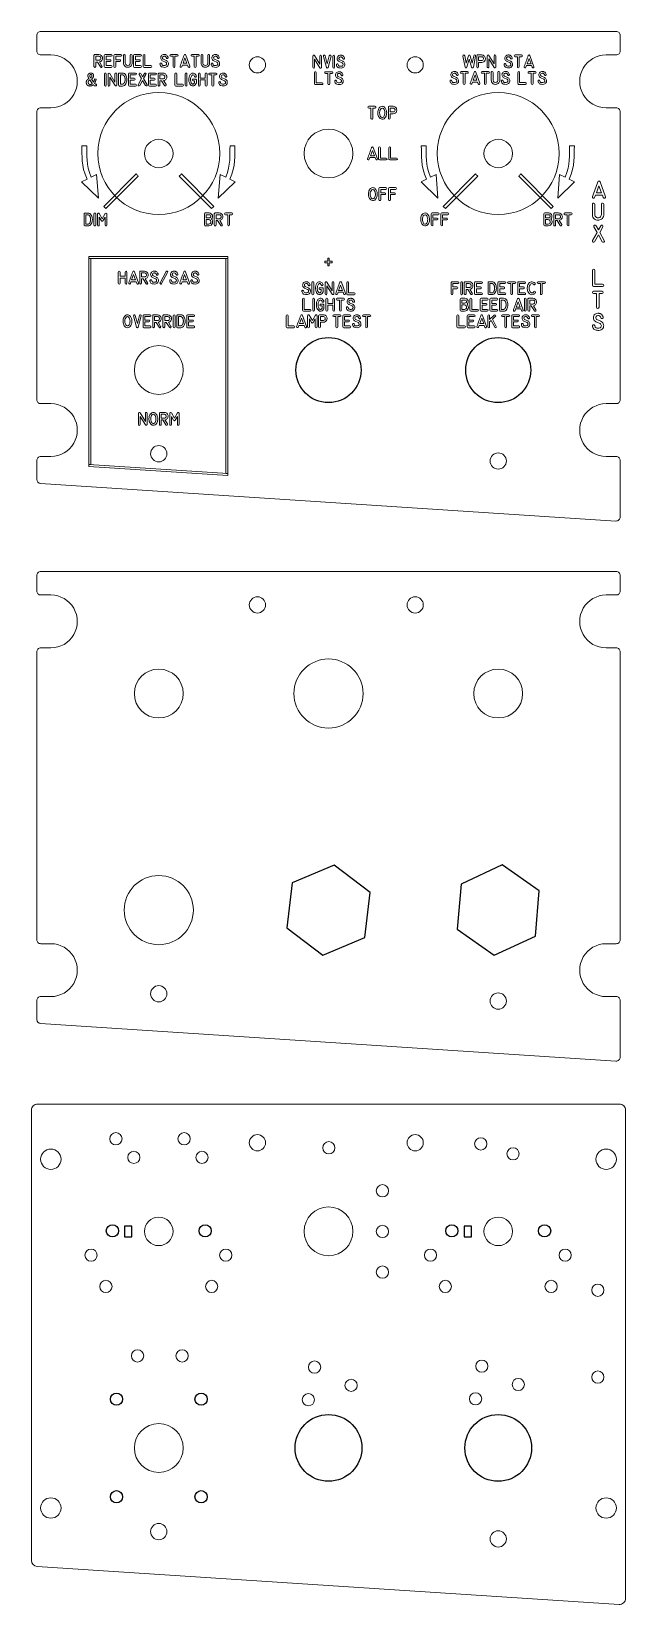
# Model space of a CAD drawing. Header units: millimetres. Extents: x -73 to 73, y -192 to 195.
import ezdxf

# ---------------------------------------------------------------- set-up
doc = ezdxf.new("R2010")
doc.units = ezdxf.units.MM
doc.header["$MEASUREMENT"] = 0
doc.layers.add('LED', color=7, linetype='Continuous')

msp = doc.modelspace()

# ---------------------------------------------------------------- linework, layer by layer
at = {"layer": 'LED', "color": 250}
for points in [[(10.2573, -17.0308), (1.3582, -10.3249), (-8.8989, -14.6788), (-10.2569, -25.7386), (-1.3578, -32.4445), (8.8993, -28.0906)], [(51.8241, -16.6755), (42.6964, -10.2842), (32.5975, -14.9934), (31.6263, -26.0939), (40.754, -32.4852), (50.8529, -27.776)], [(-50.125, -101.6694), (-48.325, -101.6694), (-48.325, -99.0694), (-50.125, -99.0694)], [(33.325, -101.6694), (35.125, -101.6694), (35.125, -99.0694), (33.325, -99.0694)]]:
    msp.add_lwpolyline(points, close=True, dxfattribs=at)
for centre, radius in [((0.0001, 111.3802), 8), ((41.7251, 111.3802), 8), ((0, -153.6098), 8.2), ((41.725, -153.6098), 8.2)]:
    msp.add_circle(centre, radius, dxfattribs=at)
at = {"layer": 'LED', "color": 114}
for centre in [(-53.1242, -100.2327), (-30.3258, -100.235), (30.3258, -100.2327), (53.1242, -100.235), (-52.125, -141.6098), (-31.325, -141.6098), (-52.125, -165.6098), (-31.325, -165.6098)]:
    msp.add_circle(centre, 1.5, dxfattribs=at)
at = {"layer": 'LED', "color": 250, "lineweight": 9}
for centre, major_axis, ratio in [((-17.4739, 186.4091), (0, 2), 1), ((21.3111, 186.4091), (0, 2), 1), ((0.0001, 164.6206), (6.0001, 0), 0.99998333), ((-41.7249, 164.6206), (3.5001, 0), 0.99997143), ((41.7251, 164.6206), (3.5001, 0), 0.99997143), ((-41.7249, 111.3802), (6.0001, 0), 0.99998333), ((-41.725, 90.812), (0, 2), 1), ((41.725, 89.0258), (0, 2), 1), ((-17.4739, 53.6442), (0, 2), 1), ((21.3111, 53.6442), (0, 2), 1), ((0.0002, 31.8557), (8.5002, 0), 0.99997647), ((-41.7249, 31.8557), (6.0001, 0), 0.99998333), ((41.7251, 31.8557), (6.0001, 0), 0.99998333), ((-41.7248, -21.3847), (8.5002, 0), 0.99997647), ((-41.725, -41.9529), (0, 2), 1), ((41.725, -43.7391), (0, 2), 1), ((-17.474, -78.5809), (0, 2), 1), ((21.311, -78.5809), (0, 2), 1), ((-68.2626, -82.6437), (0, 2.5), 1), ((68.2624, -82.6437), (0, 2.5), 1), ((0, -100.3694), (6.0001, 0), 0.99998333), ((-41.725, -100.3694), (3.5001, 0), 0.99997143), ((41.725, -100.3694), (3.5001, 0), 0.99997143), ((-41.725, -153.6098), (6.0001, 0), 0.99998333), ((-68.2626, -168.3687), (0, 2.5), 1), ((68.2624, -168.3687), (0, 2.5), 1), ((-41.7251, -174.178), (0, 2), 1), ((41.7249, -175.9642), (0, 2), 1)]:
    msp.add_ellipse(centre, major_axis=major_axis, ratio=ratio, dxfattribs=at)
at = {"layer": 'LED', "color": 240, "lineweight": 9}
for centre in [(-41.7247, 164.6206), (41.7253, 164.6206)]:
    msp.add_ellipse(centre, major_axis=(15.0003, 0), ratio=0.99998, dxfattribs=at)
at = {"layer": 'LED', "color": 114, "lineweight": 9}
for centre in [(-52.2663, -77.5858), (-35.5093, -77.5858), (-47.8566, -82.172), (-31.0996, -82.172), (0.0877, -79.8046), (37.4271, -78.8619), (45.3646, -81.2897), (13.252, -90.3694), (13.2519, -100.3694), (-58.3808, -106.2147), (-25.266, -106.2147), (25.0692, -106.2147), (58.184, -106.2147), (13.252, -110.3694), (-54.7252, -113.8998), (-28.725, -113.8998), (28.7248, -113.8998), (54.725, -113.8998), (66.2202, -114.8473), (-46.933, -130.987), (-35.9968, -130.987), (-3.4142, -133.7253), (37.7066, -133.5069), (66.2202, -136.1903), (5.5437, -138.2193), (46.6645, -138.0009), (-4.9522, -141.747), (36.1686, -141.5286)]:
    msp.add_ellipse(centre, major_axis=(0, 1.5), ratio=1, dxfattribs=at)
at = {"layer": 'LED', "color": 250, "lineweight": 9}
for points, knots in [([(70.6599, 74.2658), (70.9361, 74.248), (71.2072, 74.3453), (71.409, 74.5346), (71.409, 74.5346), (71.6108, 74.724), (71.7252, 74.987), (71.725, 75.2637), (71.725, 75.2637), (71.725, 75.2637), (71.725, 89.1213), (71.725, 89.1213), (71.725, 89.1213), (71.7248, 89.3867), (71.6193, 89.6411), (71.4315, 89.8287), (71.4315, 89.8287), (71.2437, 90.0162), (70.9904, 90.1215), (70.725, 90.1213), (70.725, 90.1213), (70.725, 90.1213), (68.2625, 90.1213), (68.2625, 90.1213), (68.2625, 90.1213), (65.9403, 90.1213), (63.7945, 91.3602), (62.6333, 93.3713), (62.6333, 93.3713), (61.4722, 95.3824), (61.4722, 97.8602), (62.6333, 99.8713), (62.6333, 99.8713), (63.7945, 101.8824), (65.9403, 103.1213), (68.2625, 103.1213), (68.2625, 103.1213), (68.2625, 103.1213), (70.725, 103.1213), (70.725, 103.1213), (70.725, 103.1213), (70.9904, 103.1215), (71.2448, 103.227), (71.4324, 103.4148), (71.4324, 103.4148), (71.6199, 103.6026), (71.7252, 103.8559), (71.725, 104.1213), (71.725, 104.1213), (71.725, 104.1213), (71.725, 174.8463), (71.725, 174.8463), (71.725, 174.8463), (71.7248, 175.1117), (71.6193, 175.3661), (71.4315, 175.5537), (71.4315, 175.5537), (71.2437, 175.7412), (70.9904, 175.8465), (70.725, 175.8463), (70.725, 175.8463), (70.725, 175.8463), (68.2625, 175.8463), (68.2625, 175.8463), (68.2625, 175.8463), (65.9403, 175.8463), (63.7945, 177.0852), (62.6333, 179.0963), (62.6333, 179.0963), (61.4722, 181.1074), (61.4722, 183.5852), (62.6333, 185.5963), (62.6333, 185.5963), (63.7945, 187.6074), (65.9403, 188.8463), (68.2625, 188.8463), (68.2625, 188.8463), (68.2625, 188.8463), (70.725, 188.8463), (70.725, 188.8463), (70.725, 188.8463), (70.9904, 188.8465), (71.2448, 188.952), (71.4324, 189.1398), (71.4324, 189.1398), (71.6199, 189.3276), (71.7252, 189.5809), (71.725, 189.8463), (71.725, 189.8463), (71.725, 189.8463), (71.725, 193.6206), (71.725, 193.6206), (71.725, 193.6206), (71.7248, 193.886), (71.6193, 194.1404), (71.4315, 194.328), (71.4315, 194.328), (71.2437, 194.5155), (70.9904, 194.6208), (70.725, 194.6206), (70.725, 194.6206), (70.725, 194.6206), (-70.725, 194.6206), (-70.725, 194.6206), (-70.725, 194.6206), (-70.9904, 194.6204), (-71.2448, 194.5148), (-71.4324, 194.3271), (-71.4324, 194.3271), (-71.6199, 194.1393), (-71.7252, 193.886), (-71.725, 193.6206), (-71.725, 193.6206), (-71.725, 193.6206), (-71.725, 189.8463), (-71.725, 189.8463), (-71.725, 189.8463), (-71.7248, 189.5809), (-71.6192, 189.3265), (-71.4315, 189.1389), (-71.4315, 189.1389), (-71.2437, 188.9514), (-70.9904, 188.8461), (-70.725, 188.8463), (-70.725, 188.8463), (-70.725, 188.8463), (-68.2625, 188.8463), (-68.2625, 188.8463), (-68.2625, 188.8463), (-65.9403, 188.8463), (-63.7944, 187.6074), (-62.6333, 185.5963), (-62.6333, 185.5963), (-61.4722, 183.5852), (-61.4722, 181.1074), (-62.6333, 179.0963), (-62.6333, 179.0963), (-63.7944, 177.0852), (-65.9403, 175.8463), (-68.2625, 175.8463), (-68.2625, 175.8463), (-68.2625, 175.8463), (-70.725, 175.8463), (-70.725, 175.8463), (-70.725, 175.8463), (-70.9904, 175.8461), (-71.2448, 175.7405), (-71.4324, 175.5528), (-71.4324, 175.5528), (-71.6199, 175.365), (-71.7252, 175.1117), (-71.725, 174.8463), (-71.725, 174.8463), (-71.725, 174.8463), (-71.725, 104.1213), (-71.725, 104.1213), (-71.725, 104.1213), (-71.7248, 103.8559), (-71.6192, 103.6015), (-71.4315, 103.4139), (-71.4315, 103.4139), (-71.2437, 103.2264), (-70.9904, 103.1211), (-70.725, 103.1213), (-70.725, 103.1213), (-70.725, 103.1213), (-68.2625, 103.1213), (-68.2625, 103.1213), (-68.2625, 103.1213), (-65.9403, 103.1213), (-63.7944, 101.8824), (-62.6333, 99.8713), (-62.6333, 99.8713), (-61.4722, 97.8602), (-61.4722, 95.3824), (-62.6333, 93.3713), (-62.6333, 93.3713), (-63.7944, 91.3602), (-65.9403, 90.1213), (-68.2625, 90.1213), (-68.2625, 90.1213), (-68.2625, 90.1213), (-70.725, 90.1213), (-70.725, 90.1213), (-70.725, 90.1213), (-70.9904, 90.1211), (-71.2448, 90.0155), (-71.4324, 89.8278), (-71.4324, 89.8278), (-71.6199, 89.64), (-71.7252, 89.3867), (-71.725, 89.1213), (-71.725, 89.1213), (-71.725, 89.1213), (-71.725, 84.4887), (-71.725, 84.4887), (-71.725, 84.4887), (-71.7247, 83.9613), (-71.3163, 83.5248), (-70.7901, 83.4908), (-70.7901, 83.4908), (-70.7901, 83.4908), (70.6599, 74.2658), (70.6599, 74.2658)], [0, 0, 0, 0, 0.01923077, 0.01923077, 0.01923077, 0.01923077, 0.03846154, 0.03846154, 0.03846154, 0.03846154, 0.05769231, 0.05769231, 0.05769231, 0.05769231, 0.07692308, 0.07692308, 0.07692308, 0.07692308, 0.09615385, 0.09615385, 0.09615385, 0.09615385, 0.11538462, 0.11538462, 0.11538462, 0.11538462, 0.13461538, 0.13461538, 0.13461538, 0.13461538, 0.15384615, 0.15384615, 0.15384615, 0.15384615, 0.17307692, 0.17307692, 0.17307692, 0.17307692, 0.19230769, 0.19230769, 0.19230769, 0.19230769, 0.21153846, 0.21153846, 0.21153846, 0.21153846, 0.23076923, 0.23076923, 0.23076923, 0.23076923, 0.25, 0.25, 0.25, 0.25, 0.26923077, 0.26923077, 0.26923077, 0.26923077, 0.28846154, 0.28846154, 0.28846154, 0.28846154, 0.30769231, 0.30769231, 0.30769231, 0.30769231, 0.32692308, 0.32692308, 0.32692308, 0.32692308, 0.34615385, 0.34615385, 0.34615385, 0.34615385, 0.36538462, 0.36538462, 0.36538462, 0.36538462, 0.38461538, 0.38461538, 0.38461538, 0.38461538, 0.40384615, 0.40384615, 0.40384615, 0.40384615, 0.42307692, 0.42307692, 0.42307692, 0.42307692, 0.44230769, 0.44230769, 0.44230769, 0.44230769, 0.46153846, 0.46153846, 0.46153846, 0.46153846, 0.48076923, 0.48076923, 0.48076923, 0.48076923, 0.5, 0.5, 0.5, 0.5, 0.51923077, 0.51923077, 0.51923077, 0.51923077, 0.53846154, 0.53846154, 0.53846154, 0.53846154, 0.55769231, 0.55769231, 0.55769231, 0.55769231, 0.57692308, 0.57692308, 0.57692308, 0.57692308, 0.59615385, 0.59615385, 0.59615385, 0.59615385, 0.61538462, 0.61538462, 0.61538462, 0.61538462, 0.63461538, 0.63461538, 0.63461538, 0.63461538, 0.65384615, 0.65384615, 0.65384615, 0.65384615, 0.67307692, 0.67307692, 0.67307692, 0.67307692, 0.69230769, 0.69230769, 0.69230769, 0.69230769, 0.71153846, 0.71153846, 0.71153846, 0.71153846, 0.73076923, 0.73076923, 0.73076923, 0.73076923, 0.75, 0.75, 0.75, 0.75, 0.76923077, 0.76923077, 0.76923077, 0.76923077, 0.78846154, 0.78846154, 0.78846154, 0.78846154, 0.80769231, 0.80769231, 0.80769231, 0.80769231, 0.82692308, 0.82692308, 0.82692308, 0.82692308, 0.84615385, 0.84615385, 0.84615385, 0.84615385, 0.86538462, 0.86538462, 0.86538462, 0.86538462, 0.88461538, 0.88461538, 0.88461538, 0.88461538, 0.90384615, 0.90384615, 0.90384615, 0.90384615, 0.92307692, 0.92307692, 0.92307692, 0.92307692, 0.94230769, 0.94230769, 0.94230769, 0.94230769, 0.96153846, 0.96153846, 0.96153846, 0.96153846, 1, 1, 1, 1]), ([(70.6599, -58.4991), (70.9361, -58.5169), (71.2072, -58.4196), (71.409, -58.2303), (71.409, -58.2303), (71.6108, -58.0409), (71.7252, -57.7779), (71.725, -57.5012), (71.725, -57.5012), (71.725, -57.5012), (71.725, -43.6436), (71.725, -43.6436), (71.725, -43.6436), (71.7248, -43.3782), (71.6193, -43.1238), (71.4315, -42.9362), (71.4315, -42.9362), (71.2437, -42.7487), (70.9904, -42.6434), (70.725, -42.6436), (70.725, -42.6436), (70.725, -42.6436), (68.2625, -42.6436), (68.2625, -42.6436), (68.2625, -42.6436), (65.9403, -42.6436), (63.7945, -41.4047), (62.6333, -39.3936), (62.6333, -39.3936), (61.4722, -37.3825), (61.4722, -34.9047), (62.6333, -32.8936), (62.6333, -32.8936), (63.7945, -30.8825), (65.9403, -29.6436), (68.2625, -29.6436), (68.2625, -29.6436), (68.2625, -29.6436), (70.725, -29.6436), (70.725, -29.6436), (70.725, -29.6436), (70.9904, -29.6434), (71.2448, -29.5379), (71.4324, -29.3501), (71.4324, -29.3501), (71.6199, -29.1623), (71.7252, -28.909), (71.725, -28.6436), (71.725, -28.6436), (71.725, -28.6436), (71.725, 42.0814), (71.725, 42.0814), (71.725, 42.0814), (71.7248, 42.3468), (71.6193, 42.6012), (71.4315, 42.7888), (71.4315, 42.7888), (71.2437, 42.9763), (70.9904, 43.0816), (70.725, 43.0814), (70.725, 43.0814), (70.725, 43.0814), (68.2625, 43.0814), (68.2625, 43.0814), (68.2625, 43.0814), (65.9403, 43.0814), (63.7945, 44.3203), (62.6333, 46.3314), (62.6333, 46.3314), (61.4722, 48.3425), (61.4722, 50.8203), (62.6333, 52.8314), (62.6333, 52.8314), (63.7945, 54.8425), (65.9403, 56.0814), (68.2625, 56.0814), (68.2625, 56.0814), (68.2625, 56.0814), (70.725, 56.0814), (70.725, 56.0814), (70.725, 56.0814), (70.9904, 56.0816), (71.2448, 56.1871), (71.4324, 56.3749), (71.4324, 56.3749), (71.6199, 56.5627), (71.7252, 56.816), (71.725, 57.0814), (71.725, 57.0814), (71.725, 57.0814), (71.725, 60.8557), (71.725, 60.8557), (71.725, 60.8557), (71.7248, 61.1211), (71.6193, 61.3755), (71.4315, 61.5631), (71.4315, 61.5631), (71.2437, 61.7506), (70.9904, 61.8559), (70.725, 61.8557), (70.725, 61.8557), (70.725, 61.8557), (-70.725, 61.8557), (-70.725, 61.8557), (-70.725, 61.8557), (-70.9904, 61.8555), (-71.2448, 61.7499), (-71.4324, 61.5622), (-71.4324, 61.5622), (-71.6199, 61.3744), (-71.7252, 61.1211), (-71.725, 60.8557), (-71.725, 60.8557), (-71.725, 60.8557), (-71.725, 57.0814), (-71.725, 57.0814), (-71.725, 57.0814), (-71.7248, 56.816), (-71.6192, 56.5616), (-71.4315, 56.374), (-71.4315, 56.374), (-71.2437, 56.1865), (-70.9904, 56.0812), (-70.725, 56.0814), (-70.725, 56.0814), (-70.725, 56.0814), (-68.2625, 56.0814), (-68.2625, 56.0814), (-68.2625, 56.0814), (-65.9403, 56.0814), (-63.7944, 54.8425), (-62.6333, 52.8314), (-62.6333, 52.8314), (-61.4722, 50.8203), (-61.4722, 48.3425), (-62.6333, 46.3314), (-62.6333, 46.3314), (-63.7944, 44.3203), (-65.9403, 43.0814), (-68.2625, 43.0814), (-68.2625, 43.0814), (-68.2625, 43.0814), (-70.725, 43.0814), (-70.725, 43.0814), (-70.725, 43.0814), (-70.9904, 43.0812), (-71.2448, 42.9756), (-71.4324, 42.7879), (-71.4324, 42.7879), (-71.6199, 42.6001), (-71.7252, 42.3468), (-71.725, 42.0814), (-71.725, 42.0814), (-71.725, 42.0814), (-71.725, -28.6436), (-71.725, -28.6436), (-71.725, -28.6436), (-71.7248, -28.909), (-71.6192, -29.1634), (-71.4315, -29.351), (-71.4315, -29.351), (-71.2437, -29.5385), (-70.9904, -29.6438), (-70.725, -29.6436), (-70.725, -29.6436), (-70.725, -29.6436), (-68.2625, -29.6436), (-68.2625, -29.6436), (-68.2625, -29.6436), (-65.9403, -29.6436), (-63.7944, -30.8825), (-62.6333, -32.8936), (-62.6333, -32.8936), (-61.4722, -34.9047), (-61.4722, -37.3825), (-62.6333, -39.3936), (-62.6333, -39.3936), (-63.7944, -41.4047), (-65.9403, -42.6436), (-68.2625, -42.6436), (-68.2625, -42.6436), (-68.2625, -42.6436), (-70.725, -42.6436), (-70.725, -42.6436), (-70.725, -42.6436), (-70.9904, -42.6438), (-71.2448, -42.7494), (-71.4324, -42.9371), (-71.4324, -42.9371), (-71.6199, -43.1249), (-71.7252, -43.3782), (-71.725, -43.6436), (-71.725, -43.6436), (-71.725, -43.6436), (-71.725, -48.2762), (-71.725, -48.2762), (-71.725, -48.2762), (-71.7247, -48.8036), (-71.3163, -49.2401), (-70.7901, -49.2741), (-70.7901, -49.2741), (-70.7901, -49.2741), (70.6599, -58.4991), (70.6599, -58.4991)], [0, 0, 0, 0, 0.01923077, 0.01923077, 0.01923077, 0.01923077, 0.03846154, 0.03846154, 0.03846154, 0.03846154, 0.05769231, 0.05769231, 0.05769231, 0.05769231, 0.07692308, 0.07692308, 0.07692308, 0.07692308, 0.09615385, 0.09615385, 0.09615385, 0.09615385, 0.11538462, 0.11538462, 0.11538462, 0.11538462, 0.13461538, 0.13461538, 0.13461538, 0.13461538, 0.15384615, 0.15384615, 0.15384615, 0.15384615, 0.17307692, 0.17307692, 0.17307692, 0.17307692, 0.19230769, 0.19230769, 0.19230769, 0.19230769, 0.21153846, 0.21153846, 0.21153846, 0.21153846, 0.23076923, 0.23076923, 0.23076923, 0.23076923, 0.25, 0.25, 0.25, 0.25, 0.26923077, 0.26923077, 0.26923077, 0.26923077, 0.28846154, 0.28846154, 0.28846154, 0.28846154, 0.30769231, 0.30769231, 0.30769231, 0.30769231, 0.32692308, 0.32692308, 0.32692308, 0.32692308, 0.34615385, 0.34615385, 0.34615385, 0.34615385, 0.36538462, 0.36538462, 0.36538462, 0.36538462, 0.38461538, 0.38461538, 0.38461538, 0.38461538, 0.40384615, 0.40384615, 0.40384615, 0.40384615, 0.42307692, 0.42307692, 0.42307692, 0.42307692, 0.44230769, 0.44230769, 0.44230769, 0.44230769, 0.46153846, 0.46153846, 0.46153846, 0.46153846, 0.48076923, 0.48076923, 0.48076923, 0.48076923, 0.5, 0.5, 0.5, 0.5, 0.51923077, 0.51923077, 0.51923077, 0.51923077, 0.53846154, 0.53846154, 0.53846154, 0.53846154, 0.55769231, 0.55769231, 0.55769231, 0.55769231, 0.57692308, 0.57692308, 0.57692308, 0.57692308, 0.59615385, 0.59615385, 0.59615385, 0.59615385, 0.61538462, 0.61538462, 0.61538462, 0.61538462, 0.63461538, 0.63461538, 0.63461538, 0.63461538, 0.65384615, 0.65384615, 0.65384615, 0.65384615, 0.67307692, 0.67307692, 0.67307692, 0.67307692, 0.69230769, 0.69230769, 0.69230769, 0.69230769, 0.71153846, 0.71153846, 0.71153846, 0.71153846, 0.73076923, 0.73076923, 0.73076923, 0.73076923, 0.75, 0.75, 0.75, 0.75, 0.76923077, 0.76923077, 0.76923077, 0.76923077, 0.78846154, 0.78846154, 0.78846154, 0.78846154, 0.80769231, 0.80769231, 0.80769231, 0.80769231, 0.82692308, 0.82692308, 0.82692308, 0.82692308, 0.84615385, 0.84615385, 0.84615385, 0.84615385, 0.86538462, 0.86538462, 0.86538462, 0.86538462, 0.88461538, 0.88461538, 0.88461538, 0.88461538, 0.90384615, 0.90384615, 0.90384615, 0.90384615, 0.92307692, 0.92307692, 0.92307692, 0.92307692, 0.94230769, 0.94230769, 0.94230769, 0.94230769, 0.96153846, 0.96153846, 0.96153846, 0.96153846, 1, 1, 1, 1]), ([(-73.025, -70.5694), (-73.0248, -70.1713), (-72.8664, -69.7896), (-72.5848, -69.5083), (-72.5848, -69.5083), (-72.3031, -69.227), (-71.9231, -69.0691), (-71.525, -69.0694), (-71.525, -69.0694), (-71.525, -69.0694), (71.525, -69.0694), (71.525, -69.0694), (71.525, -69.0694), (71.923, -69.0696), (72.3047, -69.228), (72.586, -69.5097), (72.586, -69.5097), (72.8673, -69.7913), (73.0252, -70.1713), (73.025, -70.5694), (73.025, -70.5694), (73.025, -70.5694), (73.025, -190.5802), (73.025, -190.5802), (73.025, -190.5802), (73.0247, -190.9952), (72.8525, -191.3916), (72.5494, -191.6752), (72.5494, -191.6752), (72.2463, -191.9588), (71.8415, -192.1043), (71.4273, -192.077), (71.4273, -192.077), (71.4273, -192.077), (-71.6227, -182.7476), (-71.6227, -182.7476), (-71.6227, -182.7476), (-72.412, -182.6957), (-73.0255, -182.0418), (-73.025, -181.2508), (-73.025, -181.2508), (-73.025, -181.2508), (-73.025, -70.5694), (-73.025, -70.5694)], [0, 0, 0, 0, 0.08333333, 0.08333333, 0.08333333, 0.08333333, 0.16666667, 0.16666667, 0.16666667, 0.16666667, 0.25, 0.25, 0.25, 0.25, 0.33333333, 0.33333333, 0.33333333, 0.33333333, 0.41666667, 0.41666667, 0.41666667, 0.41666667, 0.5, 0.5, 0.5, 0.5, 0.58333333, 0.58333333, 0.58333333, 0.58333333, 0.66666667, 0.66666667, 0.66666667, 0.66666667, 0.75, 0.75, 0.75, 0.75, 0.83333333, 0.83333333, 0.83333333, 0.83333333, 1, 1, 1, 1])]:
    msp.add_open_spline(points, degree=3, knots=knots, dxfattribs=at)
at = {"layer": 'LED', "color": 240, "lineweight": 9}
for points, knots in [([(-55.6979, 186.1286), (-55.6317, 186.0116), (-55.6503, 185.9137), (-55.7534, 185.8338), (-55.7534, 185.8338), (-55.8032, 185.7989), (-55.8603, 185.7867), (-55.9249, 185.7984), (-55.9249, 185.7984), (-55.9895, 185.8095), (-56.0365, 185.8417), (-56.0667, 185.8941), (-56.0667, 185.8941), (-56.0667, 185.8941), (-56.8308, 187.1022), (-56.8308, 187.1022), (-56.8308, 187.1022), (-56.8308, 187.1022), (-57.2187, 187.1022), (-57.2187, 187.1022), (-57.2187, 187.1022), (-57.2187, 187.1022), (-57.2187, 186.0105), (-57.2187, 186.0105), (-57.2187, 186.0105), (-57.2187, 185.9206), (-57.2595, 185.856), (-57.3409, 185.8158), (-57.3409, 185.8158), (-57.423, 185.7761), (-57.4992, 185.7835), (-57.5706, 185.8386), (-57.5706, 185.8386), (-57.6272, 185.8809), (-57.6558, 185.9381), (-57.6558, 186.0105), (-57.6558, 186.0105), (-57.6558, 186.0105), (-57.6558, 188.75), (-57.6558, 188.75), (-57.6558, 188.75), (-57.6558, 188.8098), (-57.6346, 188.8612), (-57.5928, 188.9035), (-57.5928, 188.9035), (-57.551, 188.9458), (-57.4997, 188.967), (-57.4388, 188.967), (-57.4388, 188.967), (-57.4388, 188.967), (-56.4763, 188.967), (-56.4763, 188.967), (-56.4763, 188.967), (-56.2445, 188.967), (-56.0434, 188.8934), (-55.873, 188.7463), (-55.873, 188.7463), (-55.7026, 188.5987), (-55.5963, 188.4119), (-55.555, 188.1854), (-55.555, 188.1854), (-55.5116, 187.9425), (-55.5629, 187.7155), (-55.7095, 187.5044), (-55.7095, 187.5044), (-55.8556, 187.2927), (-56.0498, 187.1647), (-56.2916, 187.1192), (-56.2916, 187.1192), (-56.2916, 187.1192), (-56.3212, 187.1144), (-56.3212, 187.1144), (-56.3212, 187.1144), (-56.3212, 187.1144), (-55.6979, 186.1286), (-55.6979, 186.1286)], [0, 0, 0, 0, 0.05, 0.05, 0.05, 0.05, 0.1, 0.1, 0.1, 0.1, 0.15, 0.15, 0.15, 0.15, 0.2, 0.2, 0.2, 0.2, 0.25, 0.25, 0.25, 0.25, 0.3, 0.3, 0.3, 0.3, 0.35, 0.35, 0.35, 0.35, 0.4, 0.4, 0.4, 0.4, 0.45, 0.45, 0.45, 0.45, 0.5, 0.5, 0.5, 0.5, 0.55, 0.55, 0.55, 0.55, 0.6, 0.6, 0.6, 0.6, 0.65, 0.65, 0.65, 0.65, 0.7, 0.7, 0.7, 0.7, 0.75, 0.75, 0.75, 0.75, 0.8, 0.8, 0.8, 0.8, 0.85, 0.85, 0.85, 0.85, 0.9, 0.9, 0.9, 0.9, 1, 1, 1, 1]), ([(-56.4763, 187.5377), (-56.3705, 187.5377), (-56.2731, 187.5695), (-56.1837, 187.634), (-56.1837, 187.634), (-56.0942, 187.6981), (-56.0344, 187.7817), (-56.0032, 187.8849), (-56.0032, 187.8849), (-55.9545, 188.0441), (-55.9768, 188.1881), (-56.0699, 188.3167), (-56.0699, 188.3167), (-56.163, 188.4452), (-56.2911, 188.5162), (-56.4541, 188.5299), (-56.4541, 188.5299), (-56.4541, 188.5299), (-57.2187, 188.5299), (-57.2187, 188.5299), (-57.2187, 188.5299), (-57.2187, 188.5299), (-57.2187, 187.5377), (-57.2187, 187.5377), (-57.2187, 187.5377), (-57.2187, 187.5377), (-56.4763, 187.5377), (-56.4763, 187.5377)], [0, 0, 0, 0, 0.125, 0.125, 0.125, 0.125, 0.25, 0.25, 0.25, 0.25, 0.375, 0.375, 0.375, 0.375, 0.5, 0.5, 0.5, 0.5, 0.625, 0.625, 0.625, 0.625, 0.75, 0.75, 0.75, 0.75, 1, 1, 1, 1]), ([(-53.4081, 188.5347), (-53.4081, 188.5347), (-54.6935, 188.5347), (-54.6935, 188.5347), (-54.6935, 188.5347), (-54.6935, 188.5347), (-54.6935, 187.6864), (-54.6935, 187.6864), (-54.6935, 187.6864), (-54.6935, 187.6864), (-53.7135, 187.6864), (-53.7135, 187.6864), (-53.7135, 187.6864), (-53.5669, 187.6647), (-53.4939, 187.5912), (-53.4944, 187.4658), (-53.4944, 187.4658), (-53.4949, 187.3398), (-53.568, 187.2668), (-53.7135, 187.2462), (-53.7135, 187.2462), (-53.7135, 187.2462), (-54.6935, 187.2462), (-54.6935, 187.2462), (-54.6935, 187.2462), (-54.6935, 187.2462), (-54.6935, 186.2275), (-54.6935, 186.2275), (-54.6935, 186.2275), (-54.6935, 186.2275), (-53.4081, 186.2275), (-53.4081, 186.2275), (-53.4081, 186.2275), (-53.2626, 186.2058), (-53.1896, 186.1333), (-53.1896, 186.009), (-53.1896, 186.009), (-53.1896, 185.8851), (-53.2626, 185.8126), (-53.4081, 185.792), (-53.4081, 185.792), (-53.4081, 185.792), (-54.9089, 185.792), (-54.9089, 185.792), (-54.9089, 185.792), (-55.038, 185.8084), (-55.1115, 185.882), (-55.129, 186.0121), (-55.129, 186.0121), (-55.129, 186.0121), (-55.129, 188.75), (-55.129, 188.75), (-55.129, 188.75), (-55.1094, 188.8866), (-55.0359, 188.9585), (-54.9089, 188.967), (-54.9089, 188.967), (-54.9089, 188.967), (-53.4081, 188.967), (-53.4081, 188.967), (-53.4081, 188.967), (-53.2626, 188.9559), (-53.1896, 188.8829), (-53.1901, 188.749), (-53.1901, 188.749), (-53.1907, 188.6151), (-53.2637, 188.5437), (-53.4081, 188.5347)], [0, 0, 0, 0, 0.05555556, 0.05555556, 0.05555556, 0.05555556, 0.11111111, 0.11111111, 0.11111111, 0.11111111, 0.16666667, 0.16666667, 0.16666667, 0.16666667, 0.22222222, 0.22222222, 0.22222222, 0.22222222, 0.27777778, 0.27777778, 0.27777778, 0.27777778, 0.33333333, 0.33333333, 0.33333333, 0.33333333, 0.38888889, 0.38888889, 0.38888889, 0.38888889, 0.44444444, 0.44444444, 0.44444444, 0.44444444, 0.5, 0.5, 0.5, 0.5, 0.55555556, 0.55555556, 0.55555556, 0.55555556, 0.61111111, 0.61111111, 0.61111111, 0.61111111, 0.66666667, 0.66666667, 0.66666667, 0.66666667, 0.72222222, 0.72222222, 0.72222222, 0.72222222, 0.77777778, 0.77777778, 0.77777778, 0.77777778, 0.83333333, 0.83333333, 0.83333333, 0.83333333, 0.88888889, 0.88888889, 0.88888889, 0.88888889, 1, 1, 1, 1]), ([(-52.7589, 186.0121), (-52.7589, 186.0121), (-52.7589, 188.7469), (-52.7589, 188.7469), (-52.7589, 188.7469), (-52.7404, 188.8834), (-52.6668, 188.9569), (-52.5388, 188.967), (-52.5388, 188.967), (-52.5388, 188.967), (-51.038, 188.967), (-51.038, 188.967), (-51.038, 188.967), (-50.8946, 188.9559), (-50.8227, 188.8823), (-50.8227, 188.7474), (-50.8227, 188.7474), (-50.8227, 188.613), (-50.8957, 188.5405), (-51.0412, 188.5315), (-51.0412, 188.5315), (-51.0412, 188.5315), (-52.3234, 188.5315), (-52.3234, 188.5315), (-52.3234, 188.5315), (-52.3234, 188.5315), (-52.3234, 187.6832), (-52.3234, 187.6832), (-52.3234, 187.6832), (-52.3234, 187.6832), (-51.3233, 187.6832), (-51.3233, 187.6832), (-51.3233, 187.6832), (-51.1809, 187.6732), (-51.1084, 187.6033), (-51.1063, 187.4742), (-51.1063, 187.4742), (-51.1042, 187.3451), (-51.1767, 187.2694), (-51.3233, 187.2477), (-51.3233, 187.2477), (-51.3233, 187.2477), (-52.3234, 187.2477), (-52.3234, 187.2477), (-52.3234, 187.2477), (-52.3234, 187.2477), (-52.3234, 186.0121), (-52.3234, 186.0121), (-52.3234, 186.0121), (-52.3334, 185.8698), (-52.4038, 185.7973), (-52.5335, 185.7952), (-52.5335, 185.7952), (-52.6631, 185.7931), (-52.7383, 185.8656), (-52.7589, 186.0121)], [0, 0, 0, 0, 0.06666667, 0.06666667, 0.06666667, 0.06666667, 0.13333333, 0.13333333, 0.13333333, 0.13333333, 0.2, 0.2, 0.2, 0.2, 0.26666667, 0.26666667, 0.26666667, 0.26666667, 0.33333333, 0.33333333, 0.33333333, 0.33333333, 0.4, 0.4, 0.4, 0.4, 0.46666667, 0.46666667, 0.46666667, 0.46666667, 0.53333333, 0.53333333, 0.53333333, 0.53333333, 0.6, 0.6, 0.6, 0.6, 0.66666667, 0.66666667, 0.66666667, 0.66666667, 0.73333333, 0.73333333, 0.73333333, 0.73333333, 0.8, 0.8, 0.8, 0.8, 0.86666667, 0.86666667, 0.86666667, 0.86666667, 1, 1, 1, 1]), ([(-48.2991, 186.8387), (-48.2991, 186.8387), (-48.2991, 186.8075), (-48.2991, 186.8075), (-48.2991, 186.8075), (-48.3023, 186.7556), (-48.3044, 186.7249), (-48.3049, 186.7143), (-48.3049, 186.7143), (-48.3483, 186.3984), (-48.4785, 186.1651), (-48.6944, 186.0143), (-48.6944, 186.0143), (-48.9103, 185.864), (-49.141, 185.7936), (-49.3855, 185.8036), (-49.3855, 185.8036), (-49.6305, 185.8137), (-49.8549, 185.9026), (-50.0575, 186.0709), (-50.0575, 186.0709), (-50.2607, 186.2397), (-50.3713, 186.4852), (-50.3888, 186.8075), (-50.3888, 186.8075), (-50.3888, 186.8075), (-50.3888, 186.8387), (-50.3888, 186.8387), (-50.3888, 186.8387), (-50.3888, 186.8387), (-50.3888, 188.75), (-50.3888, 188.75), (-50.3888, 188.75), (-50.3888, 188.7807), (-50.383, 188.8088), (-50.3719, 188.8337), (-50.3719, 188.8337), (-50.3221, 188.9421), (-50.2396, 188.985), (-50.1242, 188.9622), (-50.1242, 188.9622), (-50.0094, 188.9395), (-49.9517, 188.8686), (-49.9517, 188.75), (-49.9517, 188.75), (-49.9517, 188.75), (-49.9517, 186.8387), (-49.9517, 186.8387), (-49.9517, 186.8387), (-49.9364, 186.6006), (-49.8316, 186.4228), (-49.6379, 186.3053), (-49.6379, 186.3053), (-49.4437, 186.1873), (-49.24, 186.1926), (-49.0262, 186.3206), (-49.0262, 186.3206), (-48.9299, 186.3773), (-48.8595, 186.4508), (-48.8145, 186.5408), (-48.8145, 186.5408), (-48.7695, 186.6307), (-48.7431, 186.7302), (-48.7346, 186.8387), (-48.7346, 186.8387), (-48.7346, 186.8387), (-48.7346, 188.75), (-48.7346, 188.75), (-48.7346, 188.75), (-48.7346, 188.7686), (-48.7336, 188.7823), (-48.7314, 188.7918), (-48.7314, 188.7918), (-48.7076, 188.9188), (-48.6298, 188.9765), (-48.4976, 188.9638), (-48.4976, 188.9638), (-48.3653, 188.9517), (-48.2991, 188.8802), (-48.2991, 188.75), (-48.2991, 188.75), (-48.2991, 188.75), (-48.2991, 186.8387), (-48.2991, 186.8387)], [0, 0, 0, 0, 0.04545455, 0.04545455, 0.04545455, 0.04545455, 0.09090909, 0.09090909, 0.09090909, 0.09090909, 0.13636364, 0.13636364, 0.13636364, 0.13636364, 0.18181818, 0.18181818, 0.18181818, 0.18181818, 0.22727273, 0.22727273, 0.22727273, 0.22727273, 0.27272727, 0.27272727, 0.27272727, 0.27272727, 0.31818182, 0.31818182, 0.31818182, 0.31818182, 0.36363636, 0.36363636, 0.36363636, 0.36363636, 0.40909091, 0.40909091, 0.40909091, 0.40909091, 0.45454545, 0.45454545, 0.45454545, 0.45454545, 0.5, 0.5, 0.5, 0.5, 0.54545455, 0.54545455, 0.54545455, 0.54545455, 0.59090909, 0.59090909, 0.59090909, 0.59090909, 0.63636364, 0.63636364, 0.63636364, 0.63636364, 0.68181818, 0.68181818, 0.68181818, 0.68181818, 0.72727273, 0.72727273, 0.72727273, 0.72727273, 0.77272727, 0.77272727, 0.77272727, 0.77272727, 0.81818182, 0.81818182, 0.81818182, 0.81818182, 0.86363636, 0.86363636, 0.86363636, 0.86363636, 0.90909091, 0.90909091, 0.90909091, 0.90909091, 1, 1, 1, 1]), ([(-46.1999, 188.5347), (-46.1999, 188.5347), (-47.4853, 188.5347), (-47.4853, 188.5347), (-47.4853, 188.5347), (-47.4853, 188.5347), (-47.4853, 187.6864), (-47.4853, 187.6864), (-47.4853, 187.6864), (-47.4853, 187.6864), (-46.5053, 187.6864), (-46.5053, 187.6864), (-46.5053, 187.6864), (-46.3587, 187.6647), (-46.2857, 187.5912), (-46.2862, 187.4658), (-46.2862, 187.4658), (-46.2867, 187.3398), (-46.3598, 187.2668), (-46.5053, 187.2462), (-46.5053, 187.2462), (-46.5053, 187.2462), (-47.4853, 187.2462), (-47.4853, 187.2462), (-47.4853, 187.2462), (-47.4853, 187.2462), (-47.4853, 186.2275), (-47.4853, 186.2275), (-47.4853, 186.2275), (-47.4853, 186.2275), (-46.1999, 186.2275), (-46.1999, 186.2275), (-46.1999, 186.2275), (-46.0544, 186.2058), (-45.9814, 186.1333), (-45.9814, 186.009), (-45.9814, 186.009), (-45.9814, 185.8851), (-46.0544, 185.8126), (-46.1999, 185.792), (-46.1999, 185.792), (-46.1999, 185.792), (-47.7007, 185.792), (-47.7007, 185.792), (-47.7007, 185.792), (-47.8298, 185.8084), (-47.9033, 185.882), (-47.9208, 186.0121), (-47.9208, 186.0121), (-47.9208, 186.0121), (-47.9208, 188.75), (-47.9208, 188.75), (-47.9208, 188.75), (-47.9012, 188.8866), (-47.8277, 188.9585), (-47.7007, 188.967), (-47.7007, 188.967), (-47.7007, 188.967), (-46.1999, 188.967), (-46.1999, 188.967), (-46.1999, 188.967), (-46.0544, 188.9559), (-45.9814, 188.8829), (-45.9819, 188.749), (-45.9819, 188.749), (-45.9825, 188.6151), (-46.0555, 188.5437), (-46.1999, 188.5347)], [0, 0, 0, 0, 0.05555556, 0.05555556, 0.05555556, 0.05555556, 0.11111111, 0.11111111, 0.11111111, 0.11111111, 0.16666667, 0.16666667, 0.16666667, 0.16666667, 0.22222222, 0.22222222, 0.22222222, 0.22222222, 0.27777778, 0.27777778, 0.27777778, 0.27777778, 0.33333333, 0.33333333, 0.33333333, 0.33333333, 0.38888889, 0.38888889, 0.38888889, 0.38888889, 0.44444444, 0.44444444, 0.44444444, 0.44444444, 0.5, 0.5, 0.5, 0.5, 0.55555556, 0.55555556, 0.55555556, 0.55555556, 0.61111111, 0.61111111, 0.61111111, 0.61111111, 0.66666667, 0.66666667, 0.66666667, 0.66666667, 0.72222222, 0.72222222, 0.72222222, 0.72222222, 0.77777778, 0.77777778, 0.77777778, 0.77777778, 0.83333333, 0.83333333, 0.83333333, 0.83333333, 0.88888889, 0.88888889, 0.88888889, 0.88888889, 1, 1, 1, 1]), ([(-45.3306, 185.7904), (-45.4576, 185.7989), (-45.5311, 185.8703), (-45.5507, 186.0058), (-45.5507, 186.0058), (-45.5507, 186.0058), (-45.5507, 188.7469), (-45.5507, 188.7469), (-45.5507, 188.7469), (-45.529, 188.8956), (-45.4533, 188.9686), (-45.3242, 188.9665), (-45.3242, 188.9665), (-45.1951, 188.9638), (-45.1247, 188.8903), (-45.1136, 188.7469), (-45.1136, 188.7469), (-45.1136, 188.7469), (-45.1136, 186.2233), (-45.1136, 186.2233), (-45.1136, 186.2233), (-45.1136, 186.2233), (-43.6827, 186.2243), (-43.6827, 186.2243), (-43.6827, 186.2243), (-43.5356, 186.2079), (-43.4631, 186.1338), (-43.4647, 186.0021), (-43.4647, 186.0021), (-43.4663, 185.8703), (-43.5393, 185.7999), (-43.6843, 185.7904), (-43.6843, 185.7904), (-43.6843, 185.7904), (-45.3306, 185.7904), (-45.3306, 185.7904)], [0, 0, 0, 0, 0.1, 0.1, 0.1, 0.1, 0.2, 0.2, 0.2, 0.2, 0.3, 0.3, 0.3, 0.3, 0.4, 0.4, 0.4, 0.4, 0.5, 0.5, 0.5, 0.5, 0.6, 0.6, 0.6, 0.6, 0.7, 0.7, 0.7, 0.7, 0.8, 0.8, 0.8, 0.8, 1, 1, 1, 1]), ([(-39.8769, 187.4816), (-39.8769, 187.4816), (-39.8521, 187.471), (-39.8521, 187.471), (-39.8521, 187.471), (-39.8521, 187.471), (-39.824, 187.4573), (-39.824, 187.4573), (-39.824, 187.4573), (-39.824, 187.4573), (-39.7992, 187.443), (-39.7992, 187.443), (-39.7992, 187.443), (-39.7923, 187.4377), (-39.7838, 187.4329), (-39.7753, 187.4282), (-39.7753, 187.4282), (-39.7663, 187.424), (-39.7579, 187.4187), (-39.7494, 187.4139), (-39.7494, 187.4139), (-39.5452, 187.2795), (-39.4182, 187.0932), (-39.37, 186.8556), (-39.37, 186.8556), (-39.3515, 186.7625), (-39.3472, 186.6667), (-39.3573, 186.5688), (-39.3573, 186.5688), (-39.3742, 186.4281), (-39.4234, 186.2984), (-39.5055, 186.1788), (-39.5055, 186.1788), (-39.5875, 186.0592), (-39.6907, 185.9672), (-39.8145, 185.9021), (-39.8145, 185.9021), (-39.9479, 185.8317), (-40.086, 185.7968), (-40.2288, 185.7968), (-40.2288, 185.7968), (-40.4686, 185.7968), (-40.6972, 185.8275), (-40.9157, 185.8888), (-40.9157, 185.8888), (-41.1337, 185.9502), (-41.2893, 186.1148), (-41.3819, 186.3826), (-41.3819, 186.3826), (-41.3946, 186.4169), (-41.4036, 186.4519), (-41.4099, 186.4879), (-41.4099, 186.4879), (-41.4163, 186.5244), (-41.4237, 186.5604), (-41.4316, 186.5969), (-41.4316, 186.5969), (-41.447, 186.6709), (-41.429, 186.7366), (-41.3766, 186.7937), (-41.3766, 186.7937), (-41.3247, 186.8503), (-41.2597, 186.872), (-41.1824, 186.8588), (-41.1824, 186.8588), (-41.1004, 186.8419), (-41.0438, 186.7916), (-41.0115, 186.7069), (-41.0115, 186.7069), (-41.0115, 186.7069), (-41.0067, 186.6926), (-41.0067, 186.6926), (-41.0067, 186.6926), (-40.9575, 186.4683), (-40.8707, 186.3344), (-40.7474, 186.291), (-40.7474, 186.291), (-40.6236, 186.2476), (-40.4521, 186.228), (-40.232, 186.2323), (-40.232, 186.2323), (-40.0293, 186.2323), (-39.8902, 186.3275), (-39.8145, 186.5175), (-39.8145, 186.5175), (-39.7817, 186.6022), (-39.7764, 186.6905), (-39.7992, 186.7821), (-39.7992, 186.7821), (-39.8219, 186.8731), (-39.8669, 186.9498), (-39.9341, 187.0107), (-39.9341, 187.0107), (-39.9643, 187.0366), (-40.0034, 187.0604), (-40.0521, 187.0832), (-40.0521, 187.0832), (-40.0521, 187.0832), (-40.7696, 187.398), (-40.7696, 187.398), (-40.7696, 187.398), (-40.7696, 187.398), (-40.7929, 187.4107), (-40.7929, 187.4107), (-40.7929, 187.4107), (-41.0279, 187.5345), (-41.1734, 187.7108), (-41.23, 187.9394), (-41.23, 187.9394), (-41.2993, 188.2039), (-41.2512, 188.441), (-41.085, 188.6516), (-41.085, 188.6516), (-40.9194, 188.8617), (-40.7014, 188.967), (-40.432, 188.967), (-40.432, 188.967), (-40.432, 188.967), (-40.2611, 188.9622), (-40.2611, 188.9622), (-40.2611, 188.9622), (-40.2056, 188.9522), (-40.1516, 188.9421), (-40.1003, 188.9321), (-40.1003, 188.9321), (-40.0484, 188.9226), (-39.996, 188.9056), (-39.9436, 188.8818), (-39.9436, 188.8818), (-39.8134, 188.821), (-39.7134, 188.7368), (-39.6441, 188.6305), (-39.6441, 188.6305), (-39.5748, 188.5241), (-39.5123, 188.4087), (-39.4568, 188.2849), (-39.4568, 188.2849), (-39.4515, 188.2733), (-39.4467, 188.26), (-39.4425, 188.2447), (-39.4425, 188.2447), (-39.4314, 188.1939), (-39.4367, 188.1479), (-39.4584, 188.1066), (-39.4584, 188.1066), (-39.4705, 188.0806), (-39.4838, 188.0611), (-39.497, 188.0478), (-39.497, 188.0478), (-39.5102, 188.0341), (-39.5213, 188.0251), (-39.5293, 188.0198), (-39.5293, 188.0198), (-39.5833, 187.9817), (-39.642, 187.9701), (-39.706, 187.9859), (-39.706, 187.9859), (-39.7706, 188.0002), (-39.8193, 188.0415), (-39.8537, 188.1098), (-39.8537, 188.1098), (-39.8806, 188.1695), (-39.9092, 188.2309), (-39.9394, 188.2934), (-39.9394, 188.2934), (-39.9701, 188.3558), (-40.0129, 188.4077), (-40.0674, 188.4495), (-40.0674, 188.4495), (-40.0902, 188.4659), (-40.1124, 188.4781), (-40.1336, 188.4855), (-40.1336, 188.4855), (-40.1548, 188.4934), (-40.178, 188.5019), (-40.204, 188.5114), (-40.204, 188.5114), (-40.204, 188.5114), (-40.3045, 188.5283), (-40.3045, 188.5283), (-40.3045, 188.5283), (-40.3045, 188.5283), (-40.4474, 188.5331), (-40.4474, 188.5331), (-40.4474, 188.5331), (-40.586, 188.531), (-40.6919, 188.4712), (-40.7649, 188.3532), (-40.7649, 188.3532), (-40.8146, 188.2775), (-40.8331, 188.1934), (-40.821, 188.1002), (-40.821, 188.1002), (-40.8067, 187.9859), (-40.7527, 187.897), (-40.6596, 187.8335), (-40.6596, 187.8335), (-40.6553, 187.8309), (-40.6511, 187.8272), (-40.6458, 187.8235), (-40.6458, 187.8235), (-40.6405, 187.8203), (-40.6347, 187.8166), (-40.6289, 187.8134), (-40.6289, 187.8134), (-40.6289, 187.8134), (-40.6114, 187.806), (-40.6114, 187.806), (-40.6114, 187.806), (-40.6114, 187.806), (-40.5929, 187.7981), (-40.5929, 187.7981), (-40.5929, 187.7981), (-40.5929, 187.7981), (-39.8769, 187.4816), (-39.8769, 187.4816)], [0, 0, 0, 0, 0.01818182, 0.01818182, 0.01818182, 0.01818182, 0.03636364, 0.03636364, 0.03636364, 0.03636364, 0.05454545, 0.05454545, 0.05454545, 0.05454545, 0.07272727, 0.07272727, 0.07272727, 0.07272727, 0.09090909, 0.09090909, 0.09090909, 0.09090909, 0.10909091, 0.10909091, 0.10909091, 0.10909091, 0.12727273, 0.12727273, 0.12727273, 0.12727273, 0.14545455, 0.14545455, 0.14545455, 0.14545455, 0.16363636, 0.16363636, 0.16363636, 0.16363636, 0.18181818, 0.18181818, 0.18181818, 0.18181818, 0.2, 0.2, 0.2, 0.2, 0.21818182, 0.21818182, 0.21818182, 0.21818182, 0.23636364, 0.23636364, 0.23636364, 0.23636364, 0.25454545, 0.25454545, 0.25454545, 0.25454545, 0.27272727, 0.27272727, 0.27272727, 0.27272727, 0.29090909, 0.29090909, 0.29090909, 0.29090909, 0.30909091, 0.30909091, 0.30909091, 0.30909091, 0.32727273, 0.32727273, 0.32727273, 0.32727273, 0.34545455, 0.34545455, 0.34545455, 0.34545455, 0.36363636, 0.36363636, 0.36363636, 0.36363636, 0.38181818, 0.38181818, 0.38181818, 0.38181818, 0.4, 0.4, 0.4, 0.4, 0.41818182, 0.41818182, 0.41818182, 0.41818182, 0.43636364, 0.43636364, 0.43636364, 0.43636364, 0.45454545, 0.45454545, 0.45454545, 0.45454545, 0.47272727, 0.47272727, 0.47272727, 0.47272727, 0.49090909, 0.49090909, 0.49090909, 0.49090909, 0.50909091, 0.50909091, 0.50909091, 0.50909091, 0.52727273, 0.52727273, 0.52727273, 0.52727273, 0.54545455, 0.54545455, 0.54545455, 0.54545455, 0.56363636, 0.56363636, 0.56363636, 0.56363636, 0.58181818, 0.58181818, 0.58181818, 0.58181818, 0.6, 0.6, 0.6, 0.6, 0.61818182, 0.61818182, 0.61818182, 0.61818182, 0.63636364, 0.63636364, 0.63636364, 0.63636364, 0.65454545, 0.65454545, 0.65454545, 0.65454545, 0.67272727, 0.67272727, 0.67272727, 0.67272727, 0.69090909, 0.69090909, 0.69090909, 0.69090909, 0.70909091, 0.70909091, 0.70909091, 0.70909091, 0.72727273, 0.72727273, 0.72727273, 0.72727273, 0.74545455, 0.74545455, 0.74545455, 0.74545455, 0.76363636, 0.76363636, 0.76363636, 0.76363636, 0.78181818, 0.78181818, 0.78181818, 0.78181818, 0.8, 0.8, 0.8, 0.8, 0.81818182, 0.81818182, 0.81818182, 0.81818182, 0.83636364, 0.83636364, 0.83636364, 0.83636364, 0.85454545, 0.85454545, 0.85454545, 0.85454545, 0.87272727, 0.87272727, 0.87272727, 0.87272727, 0.89090909, 0.89090909, 0.89090909, 0.89090909, 0.90909091, 0.90909091, 0.90909091, 0.90909091, 0.92727273, 0.92727273, 0.92727273, 0.92727273, 0.94545455, 0.94545455, 0.94545455, 0.94545455, 0.96363636, 0.96363636, 0.96363636, 0.96363636, 1, 1, 1, 1]), ([(-38.1826, 186.009), (-38.1826, 186.009), (-38.1826, 188.5299), (-38.1826, 188.5299), (-38.1826, 188.5299), (-38.1826, 188.5299), (-38.7514, 188.5299), (-38.7514, 188.5299), (-38.7514, 188.5299), (-38.8959, 188.541), (-38.9684, 188.614), (-38.9679, 188.7474), (-38.9679, 188.7474), (-38.9673, 188.8813), (-38.8948, 188.9548), (-38.7514, 188.967), (-38.7514, 188.967), (-38.7514, 188.967), (-37.1777, 188.967), (-37.1777, 188.967), (-37.1777, 188.967), (-37.0354, 188.9559), (-36.9634, 188.8823), (-36.9629, 188.7474), (-36.9629, 188.7474), (-36.9623, 188.613), (-37.0343, 188.54), (-37.1777, 188.5299), (-37.1777, 188.5299), (-37.1777, 188.5299), (-37.745, 188.5299), (-37.745, 188.5299), (-37.745, 188.5299), (-37.745, 188.5299), (-37.745, 186.009), (-37.745, 186.009), (-37.745, 186.009), (-37.7688, 185.8624), (-37.845, 185.7899), (-37.9741, 185.792), (-37.9741, 185.792), (-38.1027, 185.7941), (-38.172, 185.8666), (-38.1826, 186.009)], [0, 0, 0, 0, 0.08333333, 0.08333333, 0.08333333, 0.08333333, 0.16666667, 0.16666667, 0.16666667, 0.16666667, 0.25, 0.25, 0.25, 0.25, 0.33333333, 0.33333333, 0.33333333, 0.33333333, 0.41666667, 0.41666667, 0.41666667, 0.41666667, 0.5, 0.5, 0.5, 0.5, 0.58333333, 0.58333333, 0.58333333, 0.58333333, 0.66666667, 0.66666667, 0.66666667, 0.66666667, 0.75, 0.75, 0.75, 0.75, 0.83333333, 0.83333333, 0.83333333, 0.83333333, 1, 1, 1, 1]), ([(-36.4893, 186.091), (-36.3242, 186.5471), (-36.1586, 187.0027), (-35.9929, 187.4578), (-35.9929, 187.4578), (-35.8268, 187.9129), (-35.6606, 188.3685), (-35.4945, 188.8241), (-35.4945, 188.8241), (-35.4601, 188.9183), (-35.3923, 188.9659), (-35.2913, 188.967), (-35.2913, 188.967), (-35.1897, 188.9681), (-35.1214, 188.9204), (-35.0865, 188.8241), (-35.0865, 188.8241), (-35.0865, 188.8241), (-34.0927, 186.0836), (-34.0927, 186.0836), (-34.0927, 186.0836), (-34.062, 185.9375), (-34.1064, 185.8439), (-34.226, 185.8015), (-34.226, 185.8015), (-34.3462, 185.7587), (-34.4382, 185.8026), (-34.5039, 185.9317), (-34.5039, 185.9317), (-34.5039, 185.9317), (-34.6631, 186.3751), (-34.6631, 186.3751), (-34.6631, 186.3751), (-34.6631, 186.3751), (-35.9268, 186.3751), (-35.9268, 186.3751), (-35.9268, 186.3751), (-35.9268, 186.3751), (-36.0818, 185.9423), (-36.0818, 185.9423), (-36.0818, 185.9423), (-36.148, 185.8121), (-36.2422, 185.7698), (-36.3639, 185.8148), (-36.3639, 185.8148), (-36.4861, 185.8592), (-36.5279, 185.9518), (-36.4893, 186.091)], [0, 0, 0, 0, 0.07692308, 0.07692308, 0.07692308, 0.07692308, 0.15384615, 0.15384615, 0.15384615, 0.15384615, 0.23076923, 0.23076923, 0.23076923, 0.23076923, 0.30769231, 0.30769231, 0.30769231, 0.30769231, 0.38461538, 0.38461538, 0.38461538, 0.38461538, 0.46153846, 0.46153846, 0.46153846, 0.46153846, 0.53846154, 0.53846154, 0.53846154, 0.53846154, 0.61538462, 0.61538462, 0.61538462, 0.61538462, 0.69230769, 0.69230769, 0.69230769, 0.69230769, 0.76923077, 0.76923077, 0.76923077, 0.76923077, 0.84615385, 0.84615385, 0.84615385, 0.84615385, 1, 1, 1, 1]), ([(-34.8214, 186.8106), (-34.8214, 186.8106), (-35.2928, 188.1129), (-35.2928, 188.1129), (-35.2928, 188.1129), (-35.2928, 188.1129), (-35.767, 186.8106), (-35.767, 186.8106), (-35.767, 186.8106), (-35.767, 186.8106), (-34.8214, 186.8106), (-34.8214, 186.8106)], [0, 0, 0, 0, 0.25, 0.25, 0.25, 0.25, 0.5, 0.5, 0.5, 0.5, 1, 1, 1, 1]), ([(-35.2928, 188.1129), (-35.2928, 188.1129), (-34.8214, 186.8106), (-34.8214, 186.8106), (-34.8214, 186.8106), (-34.8214, 186.8106), (-35.2928, 188.1129), (-35.2928, 188.1129)], [0, 0, 0, 0, 0.33333333, 0.33333333, 0.33333333, 0.33333333, 1, 1, 1, 1]), ([(-33.0016, 186.009), (-33.0016, 186.009), (-33.0016, 188.5299), (-33.0016, 188.5299), (-33.0016, 188.5299), (-33.0016, 188.5299), (-33.5704, 188.5299), (-33.5704, 188.5299), (-33.5704, 188.5299), (-33.7149, 188.541), (-33.7874, 188.614), (-33.7869, 188.7474), (-33.7869, 188.7474), (-33.7863, 188.8813), (-33.7138, 188.9548), (-33.5704, 188.967), (-33.5704, 188.967), (-33.5704, 188.967), (-31.9967, 188.967), (-31.9967, 188.967), (-31.9967, 188.967), (-31.8544, 188.9559), (-31.7824, 188.8823), (-31.7819, 188.7474), (-31.7819, 188.7474), (-31.7813, 188.613), (-31.8533, 188.54), (-31.9967, 188.5299), (-31.9967, 188.5299), (-31.9967, 188.5299), (-32.564, 188.5299), (-32.564, 188.5299), (-32.564, 188.5299), (-32.564, 188.5299), (-32.564, 186.009), (-32.564, 186.009), (-32.564, 186.009), (-32.5878, 185.8624), (-32.664, 185.7899), (-32.7931, 185.792), (-32.7931, 185.792), (-32.9217, 185.7941), (-32.991, 185.8666), (-33.0016, 186.009)], [0, 0, 0, 0, 0.08333333, 0.08333333, 0.08333333, 0.08333333, 0.16666667, 0.16666667, 0.16666667, 0.16666667, 0.25, 0.25, 0.25, 0.25, 0.33333333, 0.33333333, 0.33333333, 0.33333333, 0.41666667, 0.41666667, 0.41666667, 0.41666667, 0.5, 0.5, 0.5, 0.5, 0.58333333, 0.58333333, 0.58333333, 0.58333333, 0.66666667, 0.66666667, 0.66666667, 0.66666667, 0.75, 0.75, 0.75, 0.75, 0.83333333, 0.83333333, 0.83333333, 0.83333333, 1, 1, 1, 1]), ([(-29.2297, 186.8387), (-29.2297, 186.8387), (-29.2297, 186.8075), (-29.2297, 186.8075), (-29.2297, 186.8075), (-29.2329, 186.7556), (-29.235, 186.7249), (-29.2355, 186.7143), (-29.2355, 186.7143), (-29.2789, 186.3984), (-29.4091, 186.1651), (-29.625, 186.0143), (-29.625, 186.0143), (-29.8409, 185.864), (-30.0716, 185.7936), (-30.3161, 185.8036), (-30.3161, 185.8036), (-30.5611, 185.8137), (-30.7855, 185.9026), (-30.9881, 186.0709), (-30.9881, 186.0709), (-31.1913, 186.2397), (-31.3019, 186.4852), (-31.3194, 186.8075), (-31.3194, 186.8075), (-31.3194, 186.8075), (-31.3194, 186.8387), (-31.3194, 186.8387), (-31.3194, 186.8387), (-31.3194, 186.8387), (-31.3194, 188.75), (-31.3194, 188.75), (-31.3194, 188.75), (-31.3194, 188.7807), (-31.3136, 188.8088), (-31.3025, 188.8337), (-31.3025, 188.8337), (-31.2527, 188.9421), (-31.1702, 188.985), (-31.0548, 188.9622), (-31.0548, 188.9622), (-30.94, 188.9395), (-30.8823, 188.8686), (-30.8823, 188.75), (-30.8823, 188.75), (-30.8823, 188.75), (-30.8823, 186.8387), (-30.8823, 186.8387), (-30.8823, 186.8387), (-30.867, 186.6006), (-30.7622, 186.4228), (-30.5685, 186.3053), (-30.5685, 186.3053), (-30.3743, 186.1873), (-30.1706, 186.1926), (-29.9568, 186.3206), (-29.9568, 186.3206), (-29.8605, 186.3773), (-29.7901, 186.4508), (-29.7451, 186.5408), (-29.7451, 186.5408), (-29.7001, 186.6307), (-29.6737, 186.7302), (-29.6652, 186.8387), (-29.6652, 186.8387), (-29.6652, 186.8387), (-29.6652, 188.75), (-29.6652, 188.75), (-29.6652, 188.75), (-29.6652, 188.7686), (-29.6642, 188.7823), (-29.662, 188.7918), (-29.662, 188.7918), (-29.6382, 188.9188), (-29.5604, 188.9765), (-29.4282, 188.9638), (-29.4282, 188.9638), (-29.2959, 188.9517), (-29.2297, 188.8802), (-29.2297, 188.75), (-29.2297, 188.75), (-29.2297, 188.75), (-29.2297, 186.8387), (-29.2297, 186.8387)], [0, 0, 0, 0, 0.04545455, 0.04545455, 0.04545455, 0.04545455, 0.09090909, 0.09090909, 0.09090909, 0.09090909, 0.13636364, 0.13636364, 0.13636364, 0.13636364, 0.18181818, 0.18181818, 0.18181818, 0.18181818, 0.22727273, 0.22727273, 0.22727273, 0.22727273, 0.27272727, 0.27272727, 0.27272727, 0.27272727, 0.31818182, 0.31818182, 0.31818182, 0.31818182, 0.36363636, 0.36363636, 0.36363636, 0.36363636, 0.40909091, 0.40909091, 0.40909091, 0.40909091, 0.45454545, 0.45454545, 0.45454545, 0.45454545, 0.5, 0.5, 0.5, 0.5, 0.54545455, 0.54545455, 0.54545455, 0.54545455, 0.59090909, 0.59090909, 0.59090909, 0.59090909, 0.63636364, 0.63636364, 0.63636364, 0.63636364, 0.68181818, 0.68181818, 0.68181818, 0.68181818, 0.72727273, 0.72727273, 0.72727273, 0.72727273, 0.77272727, 0.77272727, 0.77272727, 0.77272727, 0.81818182, 0.81818182, 0.81818182, 0.81818182, 0.86363636, 0.86363636, 0.86363636, 0.86363636, 0.90909091, 0.90909091, 0.90909091, 0.90909091, 1, 1, 1, 1]), ([(-27.2919, 187.4816), (-27.2919, 187.4816), (-27.2671, 187.471), (-27.2671, 187.471), (-27.2671, 187.471), (-27.2671, 187.471), (-27.239, 187.4573), (-27.239, 187.4573), (-27.239, 187.4573), (-27.239, 187.4573), (-27.2142, 187.443), (-27.2142, 187.443), (-27.2142, 187.443), (-27.2073, 187.4377), (-27.1988, 187.4329), (-27.1903, 187.4282), (-27.1903, 187.4282), (-27.1813, 187.424), (-27.1729, 187.4187), (-27.1644, 187.4139), (-27.1644, 187.4139), (-26.9602, 187.2795), (-26.8332, 187.0932), (-26.785, 186.8556), (-26.785, 186.8556), (-26.7665, 186.7625), (-26.7622, 186.6667), (-26.7723, 186.5688), (-26.7723, 186.5688), (-26.7892, 186.4281), (-26.8384, 186.2984), (-26.9205, 186.1788), (-26.9205, 186.1788), (-27.0025, 186.0592), (-27.1057, 185.9672), (-27.2295, 185.9021), (-27.2295, 185.9021), (-27.3629, 185.8317), (-27.501, 185.7968), (-27.6438, 185.7968), (-27.6438, 185.7968), (-27.8836, 185.7968), (-28.1122, 185.8275), (-28.3307, 185.8888), (-28.3307, 185.8888), (-28.5487, 185.9502), (-28.7043, 186.1148), (-28.7969, 186.3826), (-28.7969, 186.3826), (-28.8096, 186.4169), (-28.8186, 186.4519), (-28.8249, 186.4879), (-28.8249, 186.4879), (-28.8313, 186.5244), (-28.8387, 186.5604), (-28.8466, 186.5969), (-28.8466, 186.5969), (-28.862, 186.6709), (-28.844, 186.7366), (-28.7916, 186.7937), (-28.7916, 186.7937), (-28.7397, 186.8503), (-28.6747, 186.872), (-28.5974, 186.8588), (-28.5974, 186.8588), (-28.5154, 186.8419), (-28.4588, 186.7916), (-28.4265, 186.7069), (-28.4265, 186.7069), (-28.4265, 186.7069), (-28.4217, 186.6926), (-28.4217, 186.6926), (-28.4217, 186.6926), (-28.3725, 186.4683), (-28.2857, 186.3344), (-28.1624, 186.291), (-28.1624, 186.291), (-28.0386, 186.2476), (-27.8671, 186.228), (-27.647, 186.2323), (-27.647, 186.2323), (-27.4443, 186.2323), (-27.3052, 186.3275), (-27.2295, 186.5175), (-27.2295, 186.5175), (-27.1967, 186.6022), (-27.1914, 186.6905), (-27.2142, 186.7821), (-27.2142, 186.7821), (-27.2369, 186.8731), (-27.2819, 186.9498), (-27.3491, 187.0107), (-27.3491, 187.0107), (-27.3793, 187.0366), (-27.4184, 187.0604), (-27.4671, 187.0832), (-27.4671, 187.0832), (-27.4671, 187.0832), (-28.1846, 187.398), (-28.1846, 187.398), (-28.1846, 187.398), (-28.1846, 187.398), (-28.2079, 187.4107), (-28.2079, 187.4107), (-28.2079, 187.4107), (-28.4429, 187.5345), (-28.5884, 187.7108), (-28.645, 187.9394), (-28.645, 187.9394), (-28.7143, 188.2039), (-28.6662, 188.441), (-28.5, 188.6516), (-28.5, 188.6516), (-28.3344, 188.8617), (-28.1164, 188.967), (-27.847, 188.967), (-27.847, 188.967), (-27.847, 188.967), (-27.6761, 188.9622), (-27.6761, 188.9622), (-27.6761, 188.9622), (-27.6206, 188.9522), (-27.5666, 188.9421), (-27.5153, 188.9321), (-27.5153, 188.9321), (-27.4634, 188.9226), (-27.411, 188.9056), (-27.3586, 188.8818), (-27.3586, 188.8818), (-27.2284, 188.821), (-27.1284, 188.7368), (-27.0591, 188.6305), (-27.0591, 188.6305), (-26.9898, 188.5241), (-26.9273, 188.4087), (-26.8718, 188.2849), (-26.8718, 188.2849), (-26.8665, 188.2733), (-26.8617, 188.26), (-26.8575, 188.2447), (-26.8575, 188.2447), (-26.8464, 188.1939), (-26.8517, 188.1479), (-26.8734, 188.1066), (-26.8734, 188.1066), (-26.8855, 188.0806), (-26.8988, 188.0611), (-26.912, 188.0478), (-26.912, 188.0478), (-26.9252, 188.0341), (-26.9363, 188.0251), (-26.9443, 188.0198), (-26.9443, 188.0198), (-26.9983, 187.9817), (-27.057, 187.9701), (-27.121, 187.9859), (-27.121, 187.9859), (-27.1856, 188.0002), (-27.2343, 188.0415), (-27.2687, 188.1098), (-27.2687, 188.1098), (-27.2956, 188.1695), (-27.3242, 188.2309), (-27.3544, 188.2934), (-27.3544, 188.2934), (-27.3851, 188.3558), (-27.4279, 188.4077), (-27.4824, 188.4495), (-27.4824, 188.4495), (-27.5052, 188.4659), (-27.5274, 188.4781), (-27.5486, 188.4855), (-27.5486, 188.4855), (-27.5698, 188.4934), (-27.593, 188.5019), (-27.619, 188.5114), (-27.619, 188.5114), (-27.619, 188.5114), (-27.7195, 188.5283), (-27.7195, 188.5283), (-27.7195, 188.5283), (-27.7195, 188.5283), (-27.8624, 188.5331), (-27.8624, 188.5331), (-27.8624, 188.5331), (-28.001, 188.531), (-28.1069, 188.4712), (-28.1799, 188.3532), (-28.1799, 188.3532), (-28.2296, 188.2775), (-28.2481, 188.1934), (-28.236, 188.1002), (-28.236, 188.1002), (-28.2217, 187.9859), (-28.1677, 187.897), (-28.0746, 187.8335), (-28.0746, 187.8335), (-28.0703, 187.8309), (-28.0661, 187.8272), (-28.0608, 187.8235), (-28.0608, 187.8235), (-28.0555, 187.8203), (-28.0497, 187.8166), (-28.0439, 187.8134), (-28.0439, 187.8134), (-28.0439, 187.8134), (-28.0264, 187.806), (-28.0264, 187.806), (-28.0264, 187.806), (-28.0264, 187.806), (-28.0079, 187.7981), (-28.0079, 187.7981), (-28.0079, 187.7981), (-28.0079, 187.7981), (-27.2919, 187.4816), (-27.2919, 187.4816)], [0, 0, 0, 0, 0.01818182, 0.01818182, 0.01818182, 0.01818182, 0.03636364, 0.03636364, 0.03636364, 0.03636364, 0.05454545, 0.05454545, 0.05454545, 0.05454545, 0.07272727, 0.07272727, 0.07272727, 0.07272727, 0.09090909, 0.09090909, 0.09090909, 0.09090909, 0.10909091, 0.10909091, 0.10909091, 0.10909091, 0.12727273, 0.12727273, 0.12727273, 0.12727273, 0.14545455, 0.14545455, 0.14545455, 0.14545455, 0.16363636, 0.16363636, 0.16363636, 0.16363636, 0.18181818, 0.18181818, 0.18181818, 0.18181818, 0.2, 0.2, 0.2, 0.2, 0.21818182, 0.21818182, 0.21818182, 0.21818182, 0.23636364, 0.23636364, 0.23636364, 0.23636364, 0.25454545, 0.25454545, 0.25454545, 0.25454545, 0.27272727, 0.27272727, 0.27272727, 0.27272727, 0.29090909, 0.29090909, 0.29090909, 0.29090909, 0.30909091, 0.30909091, 0.30909091, 0.30909091, 0.32727273, 0.32727273, 0.32727273, 0.32727273, 0.34545455, 0.34545455, 0.34545455, 0.34545455, 0.36363636, 0.36363636, 0.36363636, 0.36363636, 0.38181818, 0.38181818, 0.38181818, 0.38181818, 0.4, 0.4, 0.4, 0.4, 0.41818182, 0.41818182, 0.41818182, 0.41818182, 0.43636364, 0.43636364, 0.43636364, 0.43636364, 0.45454545, 0.45454545, 0.45454545, 0.45454545, 0.47272727, 0.47272727, 0.47272727, 0.47272727, 0.49090909, 0.49090909, 0.49090909, 0.49090909, 0.50909091, 0.50909091, 0.50909091, 0.50909091, 0.52727273, 0.52727273, 0.52727273, 0.52727273, 0.54545455, 0.54545455, 0.54545455, 0.54545455, 0.56363636, 0.56363636, 0.56363636, 0.56363636, 0.58181818, 0.58181818, 0.58181818, 0.58181818, 0.6, 0.6, 0.6, 0.6, 0.61818182, 0.61818182, 0.61818182, 0.61818182, 0.63636364, 0.63636364, 0.63636364, 0.63636364, 0.65454545, 0.65454545, 0.65454545, 0.65454545, 0.67272727, 0.67272727, 0.67272727, 0.67272727, 0.69090909, 0.69090909, 0.69090909, 0.69090909, 0.70909091, 0.70909091, 0.70909091, 0.70909091, 0.72727273, 0.72727273, 0.72727273, 0.72727273, 0.74545455, 0.74545455, 0.74545455, 0.74545455, 0.76363636, 0.76363636, 0.76363636, 0.76363636, 0.78181818, 0.78181818, 0.78181818, 0.78181818, 0.8, 0.8, 0.8, 0.8, 0.81818182, 0.81818182, 0.81818182, 0.81818182, 0.83636364, 0.83636364, 0.83636364, 0.83636364, 0.85454545, 0.85454545, 0.85454545, 0.85454545, 0.87272727, 0.87272727, 0.87272727, 0.87272727, 0.89090909, 0.89090909, 0.89090909, 0.89090909, 0.90909091, 0.90909091, 0.90909091, 0.90909091, 0.92727273, 0.92727273, 0.92727273, 0.92727273, 0.94545455, 0.94545455, 0.94545455, 0.94545455, 0.96363636, 0.96363636, 0.96363636, 0.96363636, 1, 1, 1, 1]), ([(-1.7148, 185.8293), (-1.7148, 185.7208), (-1.7672, 185.652), (-1.872, 185.6224), (-1.872, 185.6224), (-1.9773, 185.5933), (-2.0582, 185.624), (-2.1164, 185.715), (-2.1164, 185.715), (-2.1164, 185.715), (-3.4187, 187.8031), (-3.4187, 187.8031), (-3.4187, 187.8031), (-3.4187, 187.8031), (-3.4187, 185.8293), (-3.4187, 185.8293), (-3.4187, 185.8293), (-3.4415, 185.6848), (-3.5145, 185.6123), (-3.6378, 185.6123), (-3.6378, 185.6123), (-3.7616, 185.6123), (-3.8341, 185.6848), (-3.8558, 185.8293), (-3.8558, 185.8293), (-3.8558, 185.8293), (-3.8558, 188.5672), (-3.8558, 188.5672), (-3.8558, 188.5672), (-3.8405, 188.6746), (-3.7854, 188.7455), (-3.6907, 188.7799), (-3.6907, 188.7799), (-3.596, 188.8138), (-3.5171, 188.7815), (-3.4542, 188.6836), (-3.4542, 188.6836), (-3.4542, 188.6836), (-2.1519, 186.5923), (-2.1519, 186.5923), (-2.1519, 186.5923), (-2.1519, 186.5923), (-2.1519, 188.5672), (-2.1519, 188.5672), (-2.1519, 188.5672), (-2.1323, 188.7148), (-2.0572, 188.7884), (-1.9265, 188.7868), (-1.9265, 188.7868), (-1.7958, 188.7852), (-1.7254, 188.7122), (-1.7148, 188.5672), (-1.7148, 188.5672), (-1.7148, 188.5672), (-1.7148, 185.8293), (-1.7148, 185.8293)], [0, 0, 0, 0, 0.06666667, 0.06666667, 0.06666667, 0.06666667, 0.13333333, 0.13333333, 0.13333333, 0.13333333, 0.2, 0.2, 0.2, 0.2, 0.26666667, 0.26666667, 0.26666667, 0.26666667, 0.33333333, 0.33333333, 0.33333333, 0.33333333, 0.4, 0.4, 0.4, 0.4, 0.46666667, 0.46666667, 0.46666667, 0.46666667, 0.53333333, 0.53333333, 0.53333333, 0.53333333, 0.6, 0.6, 0.6, 0.6, 0.66666667, 0.66666667, 0.66666667, 0.66666667, 0.73333333, 0.73333333, 0.73333333, 0.73333333, 0.8, 0.8, 0.8, 0.8, 0.86666667, 0.86666667, 0.86666667, 0.86666667, 1, 1, 1, 1]), ([(-1.2666, 188.4973), (-1.2862, 188.6445), (-1.2338, 188.7344), (-1.1095, 188.7672), (-1.1095, 188.7672), (-0.9846, 188.8006), (-0.8962, 188.7482), (-0.8433, 188.6106), (-0.8433, 188.6106), (-0.8433, 188.6106), (-0.321, 186.676), (-0.321, 186.676), (-0.321, 186.676), (-0.321, 186.676), (0.2045, 188.6291), (0.2045, 188.6291), (0.2045, 188.6291), (0.2574, 188.7688), (0.3484, 188.8196), (0.4775, 188.782), (0.4775, 188.782), (0.6066, 188.7445), (0.6564, 188.6556), (0.6262, 188.5159), (0.6262, 188.5159), (0.6262, 188.5159), (-0.1115, 185.7769), (-0.1115, 185.7769), (-0.1115, 185.7769), (-0.1533, 185.6705), (-0.222, 185.6166), (-0.3194, 185.616), (-0.3194, 185.616), (-0.4168, 185.6155), (-0.4872, 185.6674), (-0.5316, 185.7705), (-0.5316, 185.7705), (-0.5316, 185.7705), (-1.2666, 188.4973), (-1.2666, 188.4973)], [0, 0, 0, 0, 0.09090909, 0.09090909, 0.09090909, 0.09090909, 0.18181818, 0.18181818, 0.18181818, 0.18181818, 0.27272727, 0.27272727, 0.27272727, 0.27272727, 0.36363636, 0.36363636, 0.36363636, 0.36363636, 0.45454545, 0.45454545, 0.45454545, 0.45454545, 0.54545455, 0.54545455, 0.54545455, 0.54545455, 0.63636364, 0.63636364, 0.63636364, 0.63636364, 0.72727273, 0.72727273, 0.72727273, 0.72727273, 0.81818182, 0.81818182, 0.81818182, 0.81818182, 1, 1, 1, 1]), ([(1.502, 185.8293), (1.4792, 185.6838), (1.4057, 185.6113), (1.2813, 185.6118), (1.2813, 185.6118), (1.1564, 185.6123), (1.0834, 185.6848), (1.0617, 185.8293), (1.0617, 185.8293), (1.0617, 185.8293), (1.0617, 188.5704), (1.0617, 188.5704), (1.0617, 188.5704), (1.0834, 188.7159), (1.1564, 188.7894), (1.2813, 188.79), (1.2813, 188.79), (1.4057, 188.7905), (1.4792, 188.7169), (1.502, 188.5704), (1.502, 188.5704), (1.502, 188.5704), (1.502, 185.8293), (1.502, 185.8293)], [0, 0, 0, 0, 0.14285714, 0.14285714, 0.14285714, 0.14285714, 0.28571429, 0.28571429, 0.28571429, 0.28571429, 0.42857143, 0.42857143, 0.42857143, 0.42857143, 0.57142857, 0.57142857, 0.57142857, 0.57142857, 0.71428571, 0.71428571, 0.71428571, 0.71428571, 1, 1, 1, 1]), ([(3.5017, 187.3051), (3.5017, 187.3051), (3.5265, 187.2945), (3.5265, 187.2945), (3.5265, 187.2945), (3.5265, 187.2945), (3.5546, 187.2808), (3.5546, 187.2808), (3.5546, 187.2808), (3.5546, 187.2808), (3.5794, 187.2665), (3.5794, 187.2665), (3.5794, 187.2665), (3.5863, 187.2612), (3.5948, 187.2564), (3.6033, 187.2517), (3.6033, 187.2517), (3.6123, 187.2475), (3.6207, 187.2422), (3.6292, 187.2374), (3.6292, 187.2374), (3.8334, 187.103), (3.9604, 186.9167), (4.0086, 186.6791), (4.0086, 186.6791), (4.0271, 186.586), (4.0314, 186.4902), (4.0213, 186.3923), (4.0213, 186.3923), (4.0044, 186.2516), (3.9552, 186.1219), (3.8731, 186.0023), (3.8731, 186.0023), (3.7911, 185.8827), (3.6879, 185.7907), (3.5641, 185.7256), (3.5641, 185.7256), (3.4307, 185.6552), (3.2926, 185.6203), (3.1498, 185.6203), (3.1498, 185.6203), (2.91, 185.6203), (2.6814, 185.651), (2.4629, 185.7123), (2.4629, 185.7123), (2.2449, 185.7737), (2.0893, 185.9383), (1.9967, 186.2061), (1.9967, 186.2061), (1.984, 186.2404), (1.975, 186.2754), (1.9687, 186.3114), (1.9687, 186.3114), (1.9623, 186.3479), (1.9549, 186.3839), (1.947, 186.4204), (1.947, 186.4204), (1.9316, 186.4944), (1.9496, 186.5601), (2.002, 186.6172), (2.002, 186.6172), (2.0539, 186.6738), (2.1189, 186.6955), (2.1962, 186.6823), (2.1962, 186.6823), (2.2782, 186.6654), (2.3348, 186.6151), (2.3671, 186.5304), (2.3671, 186.5304), (2.3671, 186.5304), (2.3719, 186.5161), (2.3719, 186.5161), (2.3719, 186.5161), (2.4211, 186.2918), (2.5079, 186.1579), (2.6312, 186.1145), (2.6312, 186.1145), (2.755, 186.0711), (2.9265, 186.0515), (3.1466, 186.0558), (3.1466, 186.0558), (3.3493, 186.0558), (3.4884, 186.151), (3.5641, 186.341), (3.5641, 186.341), (3.5969, 186.4257), (3.6022, 186.514), (3.5794, 186.6056), (3.5794, 186.6056), (3.5567, 186.6966), (3.5117, 186.7733), (3.4445, 186.8342), (3.4445, 186.8342), (3.4143, 186.8601), (3.3752, 186.8839), (3.3265, 186.9067), (3.3265, 186.9067), (3.3265, 186.9067), (2.609, 187.2215), (2.609, 187.2215), (2.609, 187.2215), (2.609, 187.2215), (2.5857, 187.2342), (2.5857, 187.2342), (2.5857, 187.2342), (2.3507, 187.358), (2.2052, 187.5343), (2.1486, 187.7629), (2.1486, 187.7629), (2.0793, 188.0274), (2.1274, 188.2645), (2.2936, 188.4751), (2.2936, 188.4751), (2.4592, 188.6852), (2.6772, 188.7905), (2.9466, 188.7905), (2.9466, 188.7905), (2.9466, 188.7905), (3.1175, 188.7857), (3.1175, 188.7857), (3.1175, 188.7857), (3.173, 188.7757), (3.227, 188.7656), (3.2783, 188.7556), (3.2783, 188.7556), (3.3302, 188.7461), (3.3826, 188.7291), (3.435, 188.7053), (3.435, 188.7053), (3.5652, 188.6445), (3.6652, 188.5603), (3.7345, 188.454), (3.7345, 188.454), (3.8038, 188.3476), (3.8663, 188.2322), (3.9218, 188.1084), (3.9218, 188.1084), (3.9271, 188.0968), (3.9319, 188.0835), (3.9361, 188.0682), (3.9361, 188.0682), (3.9472, 188.0174), (3.9419, 187.9714), (3.9202, 187.9301), (3.9202, 187.9301), (3.9081, 187.9041), (3.8948, 187.8846), (3.8816, 187.8713), (3.8816, 187.8713), (3.8684, 187.8576), (3.8573, 187.8486), (3.8493, 187.8433), (3.8493, 187.8433), (3.7953, 187.8052), (3.7366, 187.7936), (3.6726, 187.8094), (3.6726, 187.8094), (3.608, 187.8237), (3.5593, 187.865), (3.5249, 187.9333), (3.5249, 187.9333), (3.498, 187.993), (3.4694, 188.0544), (3.4392, 188.1169), (3.4392, 188.1169), (3.4085, 188.1793), (3.3657, 188.2312), (3.3112, 188.273), (3.3112, 188.273), (3.2884, 188.2894), (3.2662, 188.3016), (3.245, 188.309), (3.245, 188.309), (3.2238, 188.3169), (3.2006, 188.3254), (3.1746, 188.3349), (3.1746, 188.3349), (3.1746, 188.3349), (3.0741, 188.3518), (3.0741, 188.3518), (3.0741, 188.3518), (3.0741, 188.3518), (2.9312, 188.3566), (2.9312, 188.3566), (2.9312, 188.3566), (2.7926, 188.3545), (2.6867, 188.2947), (2.6137, 188.1767), (2.6137, 188.1767), (2.564, 188.101), (2.5455, 188.0169), (2.5576, 187.9237), (2.5576, 187.9237), (2.5719, 187.8094), (2.6259, 187.7205), (2.719, 187.657), (2.719, 187.657), (2.7233, 187.6544), (2.7275, 187.6507), (2.7328, 187.647), (2.7328, 187.647), (2.7381, 187.6438), (2.7439, 187.6401), (2.7497, 187.6369), (2.7497, 187.6369), (2.7497, 187.6369), (2.7672, 187.6295), (2.7672, 187.6295), (2.7672, 187.6295), (2.7672, 187.6295), (2.7857, 187.6216), (2.7857, 187.6216), (2.7857, 187.6216), (2.7857, 187.6216), (3.5017, 187.3051), (3.5017, 187.3051)], [0, 0, 0, 0, 0.01818182, 0.01818182, 0.01818182, 0.01818182, 0.03636364, 0.03636364, 0.03636364, 0.03636364, 0.05454545, 0.05454545, 0.05454545, 0.05454545, 0.07272727, 0.07272727, 0.07272727, 0.07272727, 0.09090909, 0.09090909, 0.09090909, 0.09090909, 0.10909091, 0.10909091, 0.10909091, 0.10909091, 0.12727273, 0.12727273, 0.12727273, 0.12727273, 0.14545455, 0.14545455, 0.14545455, 0.14545455, 0.16363636, 0.16363636, 0.16363636, 0.16363636, 0.18181818, 0.18181818, 0.18181818, 0.18181818, 0.2, 0.2, 0.2, 0.2, 0.21818182, 0.21818182, 0.21818182, 0.21818182, 0.23636364, 0.23636364, 0.23636364, 0.23636364, 0.25454545, 0.25454545, 0.25454545, 0.25454545, 0.27272727, 0.27272727, 0.27272727, 0.27272727, 0.29090909, 0.29090909, 0.29090909, 0.29090909, 0.30909091, 0.30909091, 0.30909091, 0.30909091, 0.32727273, 0.32727273, 0.32727273, 0.32727273, 0.34545455, 0.34545455, 0.34545455, 0.34545455, 0.36363636, 0.36363636, 0.36363636, 0.36363636, 0.38181818, 0.38181818, 0.38181818, 0.38181818, 0.4, 0.4, 0.4, 0.4, 0.41818182, 0.41818182, 0.41818182, 0.41818182, 0.43636364, 0.43636364, 0.43636364, 0.43636364, 0.45454545, 0.45454545, 0.45454545, 0.45454545, 0.47272727, 0.47272727, 0.47272727, 0.47272727, 0.49090909, 0.49090909, 0.49090909, 0.49090909, 0.50909091, 0.50909091, 0.50909091, 0.50909091, 0.52727273, 0.52727273, 0.52727273, 0.52727273, 0.54545455, 0.54545455, 0.54545455, 0.54545455, 0.56363636, 0.56363636, 0.56363636, 0.56363636, 0.58181818, 0.58181818, 0.58181818, 0.58181818, 0.6, 0.6, 0.6, 0.6, 0.61818182, 0.61818182, 0.61818182, 0.61818182, 0.63636364, 0.63636364, 0.63636364, 0.63636364, 0.65454545, 0.65454545, 0.65454545, 0.65454545, 0.67272727, 0.67272727, 0.67272727, 0.67272727, 0.69090909, 0.69090909, 0.69090909, 0.69090909, 0.70909091, 0.70909091, 0.70909091, 0.70909091, 0.72727273, 0.72727273, 0.72727273, 0.72727273, 0.74545455, 0.74545455, 0.74545455, 0.74545455, 0.76363636, 0.76363636, 0.76363636, 0.76363636, 0.78181818, 0.78181818, 0.78181818, 0.78181818, 0.8, 0.8, 0.8, 0.8, 0.81818182, 0.81818182, 0.81818182, 0.81818182, 0.83636364, 0.83636364, 0.83636364, 0.83636364, 0.85454545, 0.85454545, 0.85454545, 0.85454545, 0.87272727, 0.87272727, 0.87272727, 0.87272727, 0.89090909, 0.89090909, 0.89090909, 0.89090909, 0.90909091, 0.90909091, 0.90909091, 0.90909091, 0.92727273, 0.92727273, 0.92727273, 0.92727273, 0.94545455, 0.94545455, 0.94545455, 0.94545455, 0.96363636, 0.96363636, 0.96363636, 0.96363636, 1, 1, 1, 1]), ([(34.8162, 188.6674), (34.8162, 188.6674), (35.3591, 186.8132), (35.3591, 186.8132), (35.3591, 186.8132), (35.3591, 186.8132), (35.7216, 188.6674), (35.7216, 188.6674), (35.7216, 188.6674), (35.765, 188.8071), (35.8502, 188.8637), (35.9767, 188.8378), (35.9767, 188.8378), (36.1037, 188.8118), (36.1614, 188.7277), (36.1513, 188.5853), (36.1513, 188.5853), (36.1513, 188.5853), (35.6147, 185.8474), (35.6147, 185.8474), (35.6147, 185.8474), (35.5819, 185.7326), (35.5142, 185.6733), (35.4126, 185.6691), (35.4126, 185.6691), (35.311, 185.6649), (35.2369, 185.7173), (35.1914, 185.8257), (35.1914, 185.8257), (35.1914, 185.8257), (34.6056, 187.8255), (34.6056, 187.8255), (34.6056, 187.8255), (34.6056, 187.8255), (34.0241, 185.8257), (34.0241, 185.8257), (34.0241, 185.8257), (33.977, 185.7141), (33.9039, 185.6617), (33.8055, 185.6691), (33.8055, 185.6691), (33.7076, 185.6765), (33.6383, 185.7358), (33.5981, 185.8474), (33.5981, 185.8474), (33.5981, 185.8474), (33.0615, 188.5853), (33.0615, 188.5853), (33.0615, 188.5853), (33.0615, 188.733), (33.1202, 188.8182), (33.2382, 188.8404), (33.2382, 188.8404), (33.3562, 188.8626), (33.442, 188.8049), (33.4954, 188.6674), (33.4954, 188.6674), (33.4954, 188.6674), (33.8537, 186.81), (33.8537, 186.81), (33.8537, 186.81), (33.8537, 186.81), (34.3961, 188.6674), (34.3961, 188.6674), (34.3961, 188.6674), (34.4405, 188.7695), (34.5119, 188.8224), (34.6093, 188.8256), (34.6093, 188.8256), (34.7072, 188.8288), (34.776, 188.7758), (34.8162, 188.6674)], [0, 0, 0, 0, 0.05263158, 0.05263158, 0.05263158, 0.05263158, 0.10526316, 0.10526316, 0.10526316, 0.10526316, 0.15789474, 0.15789474, 0.15789474, 0.15789474, 0.21052632, 0.21052632, 0.21052632, 0.21052632, 0.26315789, 0.26315789, 0.26315789, 0.26315789, 0.31578947, 0.31578947, 0.31578947, 0.31578947, 0.36842105, 0.36842105, 0.36842105, 0.36842105, 0.42105263, 0.42105263, 0.42105263, 0.42105263, 0.47368421, 0.47368421, 0.47368421, 0.47368421, 0.52631579, 0.52631579, 0.52631579, 0.52631579, 0.57894737, 0.57894737, 0.57894737, 0.57894737, 0.63157895, 0.63157895, 0.63157895, 0.63157895, 0.68421053, 0.68421053, 0.68421053, 0.68421053, 0.73684211, 0.73684211, 0.73684211, 0.73684211, 0.78947368, 0.78947368, 0.78947368, 0.78947368, 0.84210526, 0.84210526, 0.84210526, 0.84210526, 0.89473684, 0.89473684, 0.89473684, 0.89473684, 1, 1, 1, 1]), ([(37.6441, 188.8441), (37.6441, 188.8441), (37.6737, 188.8441), (37.6737, 188.8441), (37.6737, 188.8441), (37.806, 188.8346), (37.9277, 188.8049), (38.0394, 188.7541), (38.0394, 188.7541), (38.2532, 188.6541), (38.4045, 188.489), (38.4934, 188.2594), (38.4934, 188.2594), (38.5823, 188.0302), (38.5813, 187.8064), (38.4908, 187.5884), (38.4908, 187.5884), (38.4172, 187.4159), (38.3087, 187.2804), (38.1648, 187.183), (38.1648, 187.183), (38.0214, 187.0852), (37.8574, 187.0306), (37.6737, 187.0195), (37.6737, 187.0195), (37.6737, 187.0195), (37.6441, 187.0179), (37.6441, 187.0179), (37.6441, 187.0179), (37.6441, 187.0179), (36.8906, 187.0179), (36.8906, 187.0179), (36.8906, 187.0179), (36.8906, 187.0179), (36.8906, 185.8876), (36.8906, 185.8876), (36.8906, 185.8876), (36.8721, 185.7421), (36.7985, 185.6691), (36.6704, 185.6691), (36.6704, 185.6691), (36.5424, 185.6691), (36.4694, 185.7421), (36.4519, 185.8876), (36.4519, 185.8876), (36.4519, 185.8876), (36.4519, 188.6271), (36.4519, 188.6271), (36.4519, 188.6271), (36.4672, 188.7552), (36.5355, 188.8277), (36.6567, 188.8441), (36.6567, 188.8441), (36.6567, 188.8441), (36.6704, 188.8441), (36.6704, 188.8441), (36.6704, 188.8441), (36.6704, 188.8441), (37.6441, 188.8441), (37.6441, 188.8441)], [0, 0, 0, 0, 0.0625, 0.0625, 0.0625, 0.0625, 0.125, 0.125, 0.125, 0.125, 0.1875, 0.1875, 0.1875, 0.1875, 0.25, 0.25, 0.25, 0.25, 0.3125, 0.3125, 0.3125, 0.3125, 0.375, 0.375, 0.375, 0.375, 0.4375, 0.4375, 0.4375, 0.4375, 0.5, 0.5, 0.5, 0.5, 0.5625, 0.5625, 0.5625, 0.5625, 0.625, 0.625, 0.625, 0.625, 0.6875, 0.6875, 0.6875, 0.6875, 0.75, 0.75, 0.75, 0.75, 0.8125, 0.8125, 0.8125, 0.8125, 0.875, 0.875, 0.875, 0.875, 1, 1, 1, 1]), ([(37.6441, 188.407), (37.6441, 188.407), (36.8906, 188.407), (36.8906, 188.407), (36.8906, 188.407), (36.8906, 188.407), (36.8906, 187.4566), (36.8906, 187.4566), (36.8906, 187.4566), (36.8906, 187.4566), (37.6441, 187.4566), (37.6441, 187.4566), (37.6441, 187.4566), (37.7621, 187.4566), (37.8658, 187.4958), (37.9563, 187.5746), (37.9563, 187.5746), (38.0468, 187.6529), (38.0997, 187.7514), (38.1156, 187.8688), (38.1156, 187.8688), (38.1341, 188.0117), (38.0955, 188.1371), (38.0008, 188.2451), (38.0008, 188.2451), (37.9055, 188.353), (37.7865, 188.407), (37.6441, 188.407)], [0, 0, 0, 0, 0.125, 0.125, 0.125, 0.125, 0.25, 0.25, 0.25, 0.25, 0.375, 0.375, 0.375, 0.375, 0.5, 0.5, 0.5, 0.5, 0.625, 0.625, 0.625, 0.625, 0.75, 0.75, 0.75, 0.75, 1, 1, 1, 1]), ([(41.1398, 185.8829), (41.1398, 185.7744), (41.0874, 185.7056), (40.9826, 185.676), (40.9826, 185.676), (40.8773, 185.6469), (40.7964, 185.6776), (40.7382, 185.7686), (40.7382, 185.7686), (40.7382, 185.7686), (39.4359, 187.8567), (39.4359, 187.8567), (39.4359, 187.8567), (39.4359, 187.8567), (39.4359, 185.8829), (39.4359, 185.8829), (39.4359, 185.8829), (39.4131, 185.7384), (39.3401, 185.6659), (39.2168, 185.6659), (39.2168, 185.6659), (39.093, 185.6659), (39.0205, 185.7384), (38.9988, 185.8829), (38.9988, 185.8829), (38.9988, 185.8829), (38.9988, 188.6208), (38.9988, 188.6208), (38.9988, 188.6208), (39.0141, 188.7282), (39.0692, 188.7991), (39.1639, 188.8335), (39.1639, 188.8335), (39.2586, 188.8674), (39.3375, 188.8351), (39.4004, 188.7372), (39.4004, 188.7372), (39.4004, 188.7372), (40.7027, 186.6459), (40.7027, 186.6459), (40.7027, 186.6459), (40.7027, 186.6459), (40.7027, 188.6208), (40.7027, 188.6208), (40.7027, 188.6208), (40.7223, 188.7684), (40.7974, 188.842), (40.9281, 188.8404), (40.9281, 188.8404), (41.0588, 188.8388), (41.1292, 188.7658), (41.1398, 188.6208), (41.1398, 188.6208), (41.1398, 188.6208), (41.1398, 185.8829), (41.1398, 185.8829)], [0, 0, 0, 0, 0.06666667, 0.06666667, 0.06666667, 0.06666667, 0.13333333, 0.13333333, 0.13333333, 0.13333333, 0.2, 0.2, 0.2, 0.2, 0.26666667, 0.26666667, 0.26666667, 0.26666667, 0.33333333, 0.33333333, 0.33333333, 0.33333333, 0.4, 0.4, 0.4, 0.4, 0.46666667, 0.46666667, 0.46666667, 0.46666667, 0.53333333, 0.53333333, 0.53333333, 0.53333333, 0.6, 0.6, 0.6, 0.6, 0.66666667, 0.66666667, 0.66666667, 0.66666667, 0.73333333, 0.73333333, 0.73333333, 0.73333333, 0.8, 0.8, 0.8, 0.8, 0.86666667, 0.86666667, 0.86666667, 0.86666667, 1, 1, 1, 1]), ([(44.7318, 187.3587), (44.7318, 187.3587), (44.7566, 187.3481), (44.7566, 187.3481), (44.7566, 187.3481), (44.7566, 187.3481), (44.7847, 187.3344), (44.7847, 187.3344), (44.7847, 187.3344), (44.7847, 187.3344), (44.8095, 187.3201), (44.8095, 187.3201), (44.8095, 187.3201), (44.8164, 187.3148), (44.8249, 187.31), (44.8334, 187.3053), (44.8334, 187.3053), (44.8424, 187.3011), (44.8508, 187.2958), (44.8593, 187.291), (44.8593, 187.291), (45.0635, 187.1566), (45.1905, 186.9703), (45.2387, 186.7327), (45.2387, 186.7327), (45.2572, 186.6396), (45.2615, 186.5438), (45.2514, 186.4459), (45.2514, 186.4459), (45.2345, 186.3052), (45.1853, 186.1755), (45.1032, 186.0559), (45.1032, 186.0559), (45.0212, 185.9363), (44.918, 185.8443), (44.7942, 185.7792), (44.7942, 185.7792), (44.6608, 185.7088), (44.5227, 185.6739), (44.3799, 185.6739), (44.3799, 185.6739), (44.1401, 185.6739), (43.9115, 185.7046), (43.693, 185.7659), (43.693, 185.7659), (43.475, 185.8273), (43.3194, 185.9919), (43.2268, 186.2597), (43.2268, 186.2597), (43.2141, 186.294), (43.2051, 186.329), (43.1988, 186.365), (43.1988, 186.365), (43.1924, 186.4015), (43.185, 186.4375), (43.1771, 186.474), (43.1771, 186.474), (43.1617, 186.548), (43.1797, 186.6137), (43.2321, 186.6708), (43.2321, 186.6708), (43.284, 186.7274), (43.349, 186.7491), (43.4263, 186.7359), (43.4263, 186.7359), (43.5083, 186.719), (43.5649, 186.6687), (43.5972, 186.584), (43.5972, 186.584), (43.5972, 186.584), (43.602, 186.5697), (43.602, 186.5697), (43.602, 186.5697), (43.6512, 186.3454), (43.738, 186.2115), (43.8613, 186.1681), (43.8613, 186.1681), (43.9851, 186.1247), (44.1566, 186.1051), (44.3767, 186.1094), (44.3767, 186.1094), (44.5794, 186.1094), (44.7185, 186.2046), (44.7942, 186.3946), (44.7942, 186.3946), (44.827, 186.4793), (44.8323, 186.5676), (44.8095, 186.6592), (44.8095, 186.6592), (44.7868, 186.7502), (44.7418, 186.8269), (44.6746, 186.8878), (44.6746, 186.8878), (44.6444, 186.9137), (44.6053, 186.9375), (44.5566, 186.9603), (44.5566, 186.9603), (44.5566, 186.9603), (43.8391, 187.2751), (43.8391, 187.2751), (43.8391, 187.2751), (43.8391, 187.2751), (43.8158, 187.2878), (43.8158, 187.2878), (43.8158, 187.2878), (43.5808, 187.4116), (43.4353, 187.5879), (43.3787, 187.8165), (43.3787, 187.8165), (43.3094, 188.081), (43.3575, 188.3181), (43.5237, 188.5287), (43.5237, 188.5287), (43.6893, 188.7388), (43.9073, 188.8441), (44.1767, 188.8441), (44.1767, 188.8441), (44.1767, 188.8441), (44.3476, 188.8393), (44.3476, 188.8393), (44.3476, 188.8393), (44.4031, 188.8293), (44.4571, 188.8192), (44.5084, 188.8092), (44.5084, 188.8092), (44.5603, 188.7997), (44.6127, 188.7827), (44.6651, 188.7589), (44.6651, 188.7589), (44.7953, 188.6981), (44.8953, 188.6139), (44.9646, 188.5076), (44.9646, 188.5076), (45.0339, 188.4012), (45.0964, 188.2858), (45.1519, 188.162), (45.1519, 188.162), (45.1572, 188.1504), (45.162, 188.1371), (45.1662, 188.1218), (45.1662, 188.1218), (45.1773, 188.071), (45.172, 188.025), (45.1503, 187.9837), (45.1503, 187.9837), (45.1382, 187.9577), (45.1249, 187.9382), (45.1117, 187.9249), (45.1117, 187.9249), (45.0985, 187.9112), (45.0874, 187.9022), (45.0794, 187.8969), (45.0794, 187.8969), (45.0254, 187.8588), (44.9667, 187.8472), (44.9027, 187.863), (44.9027, 187.863), (44.8381, 187.8773), (44.7894, 187.9186), (44.755, 187.9869), (44.755, 187.9869), (44.7281, 188.0466), (44.6995, 188.108), (44.6693, 188.1705), (44.6693, 188.1705), (44.6386, 188.2329), (44.5958, 188.2848), (44.5413, 188.3266), (44.5413, 188.3266), (44.5185, 188.343), (44.4963, 188.3552), (44.4751, 188.3626), (44.4751, 188.3626), (44.4539, 188.3705), (44.4307, 188.379), (44.4047, 188.3885), (44.4047, 188.3885), (44.4047, 188.3885), (44.3042, 188.4054), (44.3042, 188.4054), (44.3042, 188.4054), (44.3042, 188.4054), (44.1613, 188.4102), (44.1613, 188.4102), (44.1613, 188.4102), (44.0227, 188.4081), (43.9168, 188.3483), (43.8438, 188.2303), (43.8438, 188.2303), (43.7941, 188.1546), (43.7756, 188.0705), (43.7877, 187.9773), (43.7877, 187.9773), (43.802, 187.863), (43.856, 187.7741), (43.9491, 187.7106), (43.9491, 187.7106), (43.9534, 187.708), (43.9576, 187.7043), (43.9629, 187.7006), (43.9629, 187.7006), (43.9682, 187.6974), (43.974, 187.6937), (43.9798, 187.6905), (43.9798, 187.6905), (43.9798, 187.6905), (43.9973, 187.6831), (43.9973, 187.6831), (43.9973, 187.6831), (43.9973, 187.6831), (44.0158, 187.6752), (44.0158, 187.6752), (44.0158, 187.6752), (44.0158, 187.6752), (44.7318, 187.3587), (44.7318, 187.3587)], [0, 0, 0, 0, 0.01818182, 0.01818182, 0.01818182, 0.01818182, 0.03636364, 0.03636364, 0.03636364, 0.03636364, 0.05454545, 0.05454545, 0.05454545, 0.05454545, 0.07272727, 0.07272727, 0.07272727, 0.07272727, 0.09090909, 0.09090909, 0.09090909, 0.09090909, 0.10909091, 0.10909091, 0.10909091, 0.10909091, 0.12727273, 0.12727273, 0.12727273, 0.12727273, 0.14545455, 0.14545455, 0.14545455, 0.14545455, 0.16363636, 0.16363636, 0.16363636, 0.16363636, 0.18181818, 0.18181818, 0.18181818, 0.18181818, 0.2, 0.2, 0.2, 0.2, 0.21818182, 0.21818182, 0.21818182, 0.21818182, 0.23636364, 0.23636364, 0.23636364, 0.23636364, 0.25454545, 0.25454545, 0.25454545, 0.25454545, 0.27272727, 0.27272727, 0.27272727, 0.27272727, 0.29090909, 0.29090909, 0.29090909, 0.29090909, 0.30909091, 0.30909091, 0.30909091, 0.30909091, 0.32727273, 0.32727273, 0.32727273, 0.32727273, 0.34545455, 0.34545455, 0.34545455, 0.34545455, 0.36363636, 0.36363636, 0.36363636, 0.36363636, 0.38181818, 0.38181818, 0.38181818, 0.38181818, 0.4, 0.4, 0.4, 0.4, 0.41818182, 0.41818182, 0.41818182, 0.41818182, 0.43636364, 0.43636364, 0.43636364, 0.43636364, 0.45454545, 0.45454545, 0.45454545, 0.45454545, 0.47272727, 0.47272727, 0.47272727, 0.47272727, 0.49090909, 0.49090909, 0.49090909, 0.49090909, 0.50909091, 0.50909091, 0.50909091, 0.50909091, 0.52727273, 0.52727273, 0.52727273, 0.52727273, 0.54545455, 0.54545455, 0.54545455, 0.54545455, 0.56363636, 0.56363636, 0.56363636, 0.56363636, 0.58181818, 0.58181818, 0.58181818, 0.58181818, 0.6, 0.6, 0.6, 0.6, 0.61818182, 0.61818182, 0.61818182, 0.61818182, 0.63636364, 0.63636364, 0.63636364, 0.63636364, 0.65454545, 0.65454545, 0.65454545, 0.65454545, 0.67272727, 0.67272727, 0.67272727, 0.67272727, 0.69090909, 0.69090909, 0.69090909, 0.69090909, 0.70909091, 0.70909091, 0.70909091, 0.70909091, 0.72727273, 0.72727273, 0.72727273, 0.72727273, 0.74545455, 0.74545455, 0.74545455, 0.74545455, 0.76363636, 0.76363636, 0.76363636, 0.76363636, 0.78181818, 0.78181818, 0.78181818, 0.78181818, 0.8, 0.8, 0.8, 0.8, 0.81818182, 0.81818182, 0.81818182, 0.81818182, 0.83636364, 0.83636364, 0.83636364, 0.83636364, 0.85454545, 0.85454545, 0.85454545, 0.85454545, 0.87272727, 0.87272727, 0.87272727, 0.87272727, 0.89090909, 0.89090909, 0.89090909, 0.89090909, 0.90909091, 0.90909091, 0.90909091, 0.90909091, 0.92727273, 0.92727273, 0.92727273, 0.92727273, 0.94545455, 0.94545455, 0.94545455, 0.94545455, 0.96363636, 0.96363636, 0.96363636, 0.96363636, 1, 1, 1, 1]), ([(46.4261, 185.8861), (46.4261, 185.8861), (46.4261, 188.407), (46.4261, 188.407), (46.4261, 188.407), (46.4261, 188.407), (45.8573, 188.407), (45.8573, 188.407), (45.8573, 188.407), (45.7128, 188.4181), (45.6403, 188.4911), (45.6408, 188.6245), (45.6408, 188.6245), (45.6414, 188.7584), (45.7139, 188.8319), (45.8573, 188.8441), (45.8573, 188.8441), (45.8573, 188.8441), (47.431, 188.8441), (47.431, 188.8441), (47.431, 188.8441), (47.5733, 188.833), (47.6453, 188.7594), (47.6458, 188.6245), (47.6458, 188.6245), (47.6464, 188.4901), (47.5744, 188.4171), (47.431, 188.407), (47.431, 188.407), (47.431, 188.407), (46.8637, 188.407), (46.8637, 188.407), (46.8637, 188.407), (46.8637, 188.407), (46.8637, 185.8861), (46.8637, 185.8861), (46.8637, 185.8861), (46.8399, 185.7395), (46.7637, 185.667), (46.6346, 185.6691), (46.6346, 185.6691), (46.506, 185.6712), (46.4367, 185.7437), (46.4261, 185.8861)], [0, 0, 0, 0, 0.08333333, 0.08333333, 0.08333333, 0.08333333, 0.16666667, 0.16666667, 0.16666667, 0.16666667, 0.25, 0.25, 0.25, 0.25, 0.33333333, 0.33333333, 0.33333333, 0.33333333, 0.41666667, 0.41666667, 0.41666667, 0.41666667, 0.5, 0.5, 0.5, 0.5, 0.58333333, 0.58333333, 0.58333333, 0.58333333, 0.66666667, 0.66666667, 0.66666667, 0.66666667, 0.75, 0.75, 0.75, 0.75, 0.83333333, 0.83333333, 0.83333333, 0.83333333, 1, 1, 1, 1]), ([(48.1194, 185.9681), (48.2845, 186.4242), (48.4501, 186.8798), (48.6158, 187.3349), (48.6158, 187.3349), (48.7819, 187.79), (48.9481, 188.2456), (49.1142, 188.7012), (49.1142, 188.7012), (49.1486, 188.7954), (49.2164, 188.843), (49.3174, 188.8441), (49.3174, 188.8441), (49.419, 188.8452), (49.4873, 188.7975), (49.5222, 188.7012), (49.5222, 188.7012), (49.5222, 188.7012), (50.516, 185.9607), (50.516, 185.9607), (50.516, 185.9607), (50.5467, 185.8146), (50.5023, 185.721), (50.3827, 185.6786), (50.3827, 185.6786), (50.2625, 185.6358), (50.1705, 185.6797), (50.1048, 185.8088), (50.1048, 185.8088), (50.1048, 185.8088), (49.9456, 186.2522), (49.9456, 186.2522), (49.9456, 186.2522), (49.9456, 186.2522), (48.6819, 186.2522), (48.6819, 186.2522), (48.6819, 186.2522), (48.6819, 186.2522), (48.5269, 185.8194), (48.5269, 185.8194), (48.5269, 185.8194), (48.4607, 185.6892), (48.3665, 185.6469), (48.2448, 185.6919), (48.2448, 185.6919), (48.1226, 185.7363), (48.0808, 185.8289), (48.1194, 185.9681)], [0, 0, 0, 0, 0.07692308, 0.07692308, 0.07692308, 0.07692308, 0.15384615, 0.15384615, 0.15384615, 0.15384615, 0.23076923, 0.23076923, 0.23076923, 0.23076923, 0.30769231, 0.30769231, 0.30769231, 0.30769231, 0.38461538, 0.38461538, 0.38461538, 0.38461538, 0.46153846, 0.46153846, 0.46153846, 0.46153846, 0.53846154, 0.53846154, 0.53846154, 0.53846154, 0.61538462, 0.61538462, 0.61538462, 0.61538462, 0.69230769, 0.69230769, 0.69230769, 0.69230769, 0.76923077, 0.76923077, 0.76923077, 0.76923077, 0.84615385, 0.84615385, 0.84615385, 0.84615385, 1, 1, 1, 1]), ([(49.7873, 186.6877), (49.7873, 186.6877), (49.3159, 187.99), (49.3159, 187.99), (49.3159, 187.99), (49.3159, 187.99), (48.8417, 186.6877), (48.8417, 186.6877), (48.8417, 186.6877), (48.8417, 186.6877), (49.7873, 186.6877), (49.7873, 186.6877)], [0, 0, 0, 0, 0.25, 0.25, 0.25, 0.25, 0.5, 0.5, 0.5, 0.5, 1, 1, 1, 1]), ([(49.3159, 187.99), (49.3159, 187.99), (49.7873, 186.6877), (49.7873, 186.6877), (49.7873, 186.6877), (49.7873, 186.6877), (49.3159, 187.99), (49.3159, 187.99)], [0, 0, 0, 0, 0.33333333, 0.33333333, 0.33333333, 0.33333333, 1, 1, 1, 1]), ([(-59.5604, 182.1191), (-59.5604, 182.1191), (-59.5603, 182.1316), (-59.5603, 182.1316), (-59.5603, 182.1316), (-59.5603, 182.1316), (-59.5601, 182.1441), (-59.5601, 182.1441), (-59.5601, 182.1441), (-59.5601, 182.1441), (-59.5597, 182.1566), (-59.5597, 182.1566), (-59.5597, 182.1566), (-59.5597, 182.1566), (-59.5592, 182.169), (-59.5592, 182.169), (-59.5592, 182.169), (-59.5592, 182.169), (-59.5586, 182.1813), (-59.5586, 182.1813), (-59.5586, 182.1813), (-59.5586, 182.1813), (-59.5577, 182.1935), (-59.5577, 182.1935), (-59.5577, 182.1935), (-59.5577, 182.1935), (-59.5567, 182.2057), (-59.5567, 182.2057), (-59.5567, 182.2057), (-59.5567, 182.2057), (-59.5557, 182.2178), (-59.5557, 182.2178), (-59.5557, 182.2178), (-59.5557, 182.2178), (-59.5544, 182.2298), (-59.5544, 182.2298), (-59.5544, 182.2298), (-59.5544, 182.2298), (-59.553, 182.2418), (-59.553, 182.2418), (-59.553, 182.2418), (-59.553, 182.2418), (-59.5514, 182.2539), (-59.5514, 182.2539), (-59.5514, 182.2539), (-59.5514, 182.2539), (-59.5497, 182.2657), (-59.5497, 182.2657), (-59.5497, 182.2657), (-59.5497, 182.2657), (-59.5479, 182.2775), (-59.5479, 182.2775), (-59.5479, 182.2775), (-59.5479, 182.2775), (-59.5458, 182.2893), (-59.5458, 182.2893), (-59.5458, 182.2893), (-59.5458, 182.2893), (-59.5438, 182.3009), (-59.5438, 182.3009), (-59.5438, 182.3009), (-59.5438, 182.3009), (-59.5414, 182.3126), (-59.5414, 182.3126), (-59.5414, 182.3126), (-59.5414, 182.3126), (-59.539, 182.3241), (-59.539, 182.3241), (-59.539, 182.3241), (-59.539, 182.3241), (-59.5364, 182.3356), (-59.5364, 182.3356), (-59.5364, 182.3356), (-59.5364, 182.3356), (-59.5337, 182.347), (-59.5337, 182.347), (-59.5337, 182.347), (-59.5337, 182.347), (-59.5307, 182.3583), (-59.5307, 182.3583), (-59.5307, 182.3583), (-59.5307, 182.3583), (-59.5278, 182.3696), (-59.5278, 182.3696), (-59.5278, 182.3696), (-59.5278, 182.3696), (-59.5246, 182.3809), (-59.5246, 182.3809), (-59.5246, 182.3809), (-59.5246, 182.3809), (-59.5212, 182.392), (-59.5212, 182.392), (-59.5212, 182.392), (-59.5212, 182.392), (-59.5178, 182.4032), (-59.5178, 182.4032), (-59.5178, 182.4032), (-59.5178, 182.4032), (-59.5141, 182.4142), (-59.5141, 182.4142), (-59.5141, 182.4142), (-59.5141, 182.4142), (-59.5104, 182.4252), (-59.5104, 182.4252), (-59.5104, 182.4252), (-59.5104, 182.4252), (-59.5064, 182.4362), (-59.5064, 182.4362), (-59.5064, 182.4362), (-59.5064, 182.4362), (-59.5024, 182.4469), (-59.5024, 182.4469), (-59.5024, 182.4469), (-59.5024, 182.4469), (-59.4982, 182.4577), (-59.4982, 182.4577), (-59.4982, 182.4577), (-59.4982, 182.4577), (-59.4938, 182.4685), (-59.4938, 182.4685), (-59.4938, 182.4685), (-59.4938, 182.4685), (-59.4893, 182.4792), (-59.4893, 182.4792), (-59.4893, 182.4792), (-59.4893, 182.4792), (-59.4847, 182.4897), (-59.4847, 182.4897), (-59.4847, 182.4897), (-59.4847, 182.4897), (-59.4798, 182.5003), (-59.4798, 182.5003), (-59.4798, 182.5003), (-59.4798, 182.5003), (-59.4749, 182.5108), (-59.4749, 182.5108), (-59.4749, 182.5108), (-59.4749, 182.5108), (-59.4698, 182.5211), (-59.4698, 182.5211), (-59.4698, 182.5211), (-59.4698, 182.5211), (-59.4645, 182.5315), (-59.4645, 182.5315), (-59.4645, 182.5315), (-59.4645, 182.5315), (-59.4591, 182.5418), (-59.4591, 182.5418), (-59.4591, 182.5418), (-59.4591, 182.5418), (-59.4536, 182.552), (-59.4536, 182.552), (-59.4536, 182.552), (-59.4536, 182.552), (-59.4479, 182.5622), (-59.4479, 182.5622), (-59.4479, 182.5622), (-59.4479, 182.5622), (-59.4421, 182.5723), (-59.4421, 182.5723), (-59.4421, 182.5723), (-59.4421, 182.5723), (-59.436, 182.5823), (-59.436, 182.5823), (-59.436, 182.5823), (-59.436, 182.5823), (-59.43, 182.5923), (-59.43, 182.5923), (-59.43, 182.5923), (-59.43, 182.5923), (-59.4236, 182.6021), (-59.4236, 182.6021), (-59.4236, 182.6021), (-59.4236, 182.6021), (-59.4172, 182.612), (-59.4172, 182.612), (-59.4172, 182.612), (-59.4172, 182.612), (-59.4106, 182.6217), (-59.4106, 182.6217), (-59.4106, 182.6217), (-59.4106, 182.6217), (-59.4039, 182.6315), (-59.4039, 182.6315), (-59.4039, 182.6315), (-59.4039, 182.6315), (-59.397, 182.6411), (-59.397, 182.6411), (-59.397, 182.6411), (-59.397, 182.6411), (-59.3899, 182.6507), (-59.3899, 182.6507), (-59.3899, 182.6507), (-59.3899, 182.6507), (-59.3828, 182.6602), (-59.3828, 182.6602), (-59.3828, 182.6602), (-59.3828, 182.6602), (-59.3754, 182.6697), (-59.3754, 182.6697), (-59.3754, 182.6697), (-59.3754, 182.6697), (-59.368, 182.6791), (-59.368, 182.6791), (-59.368, 182.6791), (-59.368, 182.6791), (-59.3604, 182.6885), (-59.3604, 182.6885), (-59.3604, 182.6885), (-59.3604, 182.6885), (-59.3527, 182.6977), (-59.3527, 182.6977), (-59.3527, 182.6977), (-59.3527, 182.6977), (-59.3447, 182.7068), (-59.3447, 182.7068), (-59.3447, 182.7068), (-59.3447, 182.7068), (-59.3366, 182.7161), (-59.3366, 182.7161), (-59.3366, 182.7161), (-59.3366, 182.7161), (-59.3284, 182.7251), (-59.3284, 182.7251), (-59.3284, 182.7251), (-59.3284, 182.7251), (-59.32, 182.7341), (-59.32, 182.7341), (-59.32, 182.7341), (-59.32, 182.7341), (-59.3116, 182.7431), (-59.3116, 182.7431), (-59.3116, 182.7431), (-59.3116, 182.7431), (-59.3029, 182.752), (-59.3029, 182.752), (-59.3029, 182.752), (-59.3029, 182.752), (-59.2942, 182.7607), (-59.2942, 182.7607), (-59.2942, 182.7607), (-59.2942, 182.7607), (-59.2851, 182.7695), (-59.2851, 182.7695), (-59.2851, 182.7695), (-59.2851, 182.7695), (-59.2761, 182.7783), (-59.2761, 182.7783), (-59.2761, 182.7783), (-59.2761, 182.7783), (-59.2668, 182.7869), (-59.2668, 182.7869), (-59.2668, 182.7869), (-59.2668, 182.7869), (-59.2574, 182.7954), (-59.2574, 182.7954), (-59.2574, 182.7954), (-59.2574, 182.7954), (-59.2479, 182.8039), (-59.2479, 182.8039), (-59.2479, 182.8039), (-59.2479, 182.8039), (-59.2382, 182.8123), (-59.2382, 182.8123), (-59.2382, 182.8123), (-59.2382, 182.8123), (-59.2284, 182.8208), (-59.2284, 182.8208), (-59.2284, 182.8208), (-59.2284, 182.8208), (-59.2184, 182.8291), (-59.2184, 182.8291), (-59.2184, 182.8291), (-59.2184, 182.8291), (-59.2082, 182.8373), (-59.2082, 182.8373), (-59.2082, 182.8373), (-59.2082, 182.8373), (-59.198, 182.8455), (-59.198, 182.8455), (-59.198, 182.8455), (-59.198, 182.8455), (-59.1875, 182.8536), (-59.1875, 182.8536), (-59.1875, 182.8536), (-59.1875, 182.8536), (-59.1769, 182.8617), (-59.1769, 182.8617), (-59.1769, 182.8617), (-59.1769, 182.8617), (-59.1663, 182.8697), (-59.1663, 182.8697), (-59.1663, 182.8697), (-59.1663, 182.8697), (-59.1554, 182.8776), (-59.1554, 182.8776), (-59.1554, 182.8776), (-59.1554, 182.8776), (-59.1443, 182.8855), (-59.1443, 182.8855), (-59.1443, 182.8855), (-59.1443, 182.8855), (-59.1332, 182.8933), (-59.1332, 182.8933), (-59.1332, 182.8933), (-59.1332, 182.8933), (-59.1218, 182.901), (-59.1218, 182.901), (-59.1218, 182.901), (-59.1218, 182.901), (-59.1104, 182.9087), (-59.1104, 182.9087), (-59.1104, 182.9087), (-59.1104, 182.9087), (-59.0987, 182.9163), (-59.0987, 182.9163), (-59.0987, 182.9163), (-59.0987, 182.9163), (-59.087, 182.9239), (-59.087, 182.9239), (-59.087, 182.9239), (-59.087, 182.9239), (-59.0751, 182.9314), (-59.0751, 182.9314), (-59.0751, 182.9314), (-59.0751, 182.9314), (-59.063, 182.9388), (-59.063, 182.9388), (-59.063, 182.9388), (-59.063, 182.9388), (-59.0509, 182.9462), (-59.0509, 182.9462), (-59.0509, 182.9462), (-59.0509, 182.9462), (-59.0385, 182.9535), (-59.0385, 182.9535), (-59.0385, 182.9535), (-59.0385, 182.9535), (-59.0259, 182.9607), (-59.0259, 182.9607), (-59.0259, 182.9607), (-59.0259, 182.9607), (-59.0133, 182.9678), (-59.0133, 182.9678), (-59.0133, 182.9678), (-59.0133, 182.9678), (-59.0006, 182.9749), (-59.0006, 182.9749), (-59.0006, 182.9749), (-59.0006, 182.9749), (-58.9876, 182.982), (-58.9876, 182.982), (-58.9876, 182.982), (-58.9876, 182.982), (-58.9745, 182.989), (-58.9745, 182.989), (-58.9745, 182.989), (-58.9745, 182.989), (-58.9613, 182.9959), (-58.9613, 182.9959), (-58.9613, 182.9959), (-58.9613, 182.9959), (-58.9478, 183.0027), (-58.9478, 183.0027), (-58.9478, 183.0027), (-58.9478, 183.0027), (-58.9344, 183.0095), (-58.9344, 183.0095), (-58.9344, 183.0095), (-58.9344, 183.0095), (-58.9206, 183.0163), (-58.9206, 183.0163), (-58.9206, 183.0163), (-58.9206, 183.0163), (-58.9069, 183.023), (-58.9069, 183.023), (-58.9069, 183.023), (-58.9069, 183.023), (-58.8928, 183.0295), (-58.8928, 183.0295)], [0, 0, 0, 0, 0.01041667, 0.01041667, 0.01041667, 0.01041667, 0.02083333, 0.02083333, 0.02083333, 0.02083333, 0.03125, 0.03125, 0.03125, 0.03125, 0.04166667, 0.04166667, 0.04166667, 0.04166667, 0.05208333, 0.05208333, 0.05208333, 0.05208333, 0.0625, 0.0625, 0.0625, 0.0625, 0.07291667, 0.07291667, 0.07291667, 0.07291667, 0.08333333, 0.08333333, 0.08333333, 0.08333333, 0.09375, 0.09375, 0.09375, 0.09375, 0.10416667, 0.10416667, 0.10416667, 0.10416667, 0.11458333, 0.11458333, 0.11458333, 0.11458333, 0.125, 0.125, 0.125, 0.125, 0.13541667, 0.13541667, 0.13541667, 0.13541667, 0.14583333, 0.14583333, 0.14583333, 0.14583333, 0.15625, 0.15625, 0.15625, 0.15625, 0.16666667, 0.16666667, 0.16666667, 0.16666667, 0.17708333, 0.17708333, 0.17708333, 0.17708333, 0.1875, 0.1875, 0.1875, 0.1875, 0.19791667, 0.19791667, 0.19791667, 0.19791667, 0.20833333, 0.20833333, 0.20833333, 0.20833333, 0.21875, 0.21875, 0.21875, 0.21875, 0.22916667, 0.22916667, 0.22916667, 0.22916667, 0.23958333, 0.23958333, 0.23958333, 0.23958333, 0.25, 0.25, 0.25, 0.25, 0.26041667, 0.26041667, 0.26041667, 0.26041667, 0.27083333, 0.27083333, 0.27083333, 0.27083333, 0.28125, 0.28125, 0.28125, 0.28125, 0.29166667, 0.29166667, 0.29166667, 0.29166667, 0.30208333, 0.30208333, 0.30208333, 0.30208333, 0.3125, 0.3125, 0.3125, 0.3125, 0.32291667, 0.32291667, 0.32291667, 0.32291667, 0.33333333, 0.33333333, 0.33333333, 0.33333333, 0.34375, 0.34375, 0.34375, 0.34375, 0.35416667, 0.35416667, 0.35416667, 0.35416667, 0.36458333, 0.36458333, 0.36458333, 0.36458333, 0.375, 0.375, 0.375, 0.375, 0.38541667, 0.38541667, 0.38541667, 0.38541667, 0.39583333, 0.39583333, 0.39583333, 0.39583333, 0.40625, 0.40625, 0.40625, 0.40625, 0.41666667, 0.41666667, 0.41666667, 0.41666667, 0.42708333, 0.42708333, 0.42708333, 0.42708333, 0.4375, 0.4375, 0.4375, 0.4375, 0.44791667, 0.44791667, 0.44791667, 0.44791667, 0.45833333, 0.45833333, 0.45833333, 0.45833333, 0.46875, 0.46875, 0.46875, 0.46875, 0.47916667, 0.47916667, 0.47916667, 0.47916667, 0.48958333, 0.48958333, 0.48958333, 0.48958333, 0.5, 0.5, 0.5, 0.5, 0.51041667, 0.51041667, 0.51041667, 0.51041667, 0.52083333, 0.52083333, 0.52083333, 0.52083333, 0.53125, 0.53125, 0.53125, 0.53125, 0.54166667, 0.54166667, 0.54166667, 0.54166667, 0.55208333, 0.55208333, 0.55208333, 0.55208333, 0.5625, 0.5625, 0.5625, 0.5625, 0.57291667, 0.57291667, 0.57291667, 0.57291667, 0.58333333, 0.58333333, 0.58333333, 0.58333333, 0.59375, 0.59375, 0.59375, 0.59375, 0.60416667, 0.60416667, 0.60416667, 0.60416667, 0.61458333, 0.61458333, 0.61458333, 0.61458333, 0.625, 0.625, 0.625, 0.625, 0.63541667, 0.63541667, 0.63541667, 0.63541667, 0.64583333, 0.64583333, 0.64583333, 0.64583333, 0.65625, 0.65625, 0.65625, 0.65625, 0.66666667, 0.66666667, 0.66666667, 0.66666667, 0.67708333, 0.67708333, 0.67708333, 0.67708333, 0.6875, 0.6875, 0.6875, 0.6875, 0.69791667, 0.69791667, 0.69791667, 0.69791667, 0.70833333, 0.70833333, 0.70833333, 0.70833333, 0.71875, 0.71875, 0.71875, 0.71875, 0.72916667, 0.72916667, 0.72916667, 0.72916667, 0.73958333, 0.73958333, 0.73958333, 0.73958333, 0.75, 0.75, 0.75, 0.75, 0.76041667, 0.76041667, 0.76041667, 0.76041667, 0.77083333, 0.77083333, 0.77083333, 0.77083333, 0.78125, 0.78125, 0.78125, 0.78125, 0.79166667, 0.79166667, 0.79166667, 0.79166667, 0.80208333, 0.80208333, 0.80208333, 0.80208333, 0.8125, 0.8125, 0.8125, 0.8125, 0.82291667, 0.82291667, 0.82291667, 0.82291667, 0.83333333, 0.83333333, 0.83333333, 0.83333333, 0.84375, 0.84375, 0.84375, 0.84375, 0.85416667, 0.85416667, 0.85416667, 0.85416667, 0.86458333, 0.86458333, 0.86458333, 0.86458333, 0.875, 0.875, 0.875, 0.875, 0.88541667, 0.88541667, 0.88541667, 0.88541667, 0.89583333, 0.89583333, 0.89583333, 0.89583333, 0.90625, 0.90625, 0.90625, 0.90625, 0.91666667, 0.91666667, 0.91666667, 0.91666667, 0.92708333, 0.92708333, 0.92708333, 0.92708333, 0.9375, 0.9375, 0.9375, 0.9375, 0.94791667, 0.94791667, 0.94791667, 0.94791667, 0.95833333, 0.95833333, 0.95833333, 0.95833333, 0.96875, 0.96875, 0.96875, 0.96875, 0.97916667, 0.97916667, 0.97916667, 0.97916667, 1, 1, 1, 1]), ([(-58.6346, 181.2111), (-58.6346, 181.2111), (-58.6485, 181.2112), (-58.6485, 181.2112), (-58.6485, 181.2112), (-58.6485, 181.2112), (-58.6624, 181.2114), (-58.6624, 181.2114), (-58.6624, 181.2114), (-58.6624, 181.2114), (-58.6761, 181.2117), (-58.6761, 181.2117), (-58.6761, 181.2117), (-58.6761, 181.2117), (-58.6898, 181.2121), (-58.6898, 181.2121), (-58.6898, 181.2121), (-58.6898, 181.2121), (-58.7033, 181.2127), (-58.7033, 181.2127), (-58.7033, 181.2127), (-58.7033, 181.2127), (-58.7168, 181.2135), (-58.7168, 181.2135), (-58.7168, 181.2135), (-58.7168, 181.2135), (-58.7301, 181.2144), (-58.7301, 181.2144), (-58.7301, 181.2144), (-58.7301, 181.2144), (-58.7435, 181.2153), (-58.7435, 181.2153), (-58.7435, 181.2153), (-58.7435, 181.2153), (-58.7566, 181.2164), (-58.7566, 181.2164), (-58.7566, 181.2164), (-58.7566, 181.2164), (-58.7696, 181.2177), (-58.7696, 181.2177), (-58.7696, 181.2177), (-58.7696, 181.2177), (-58.7826, 181.2191), (-58.7826, 181.2191), (-58.7826, 181.2191), (-58.7826, 181.2191), (-58.7954, 181.2206), (-58.7954, 181.2206), (-58.7954, 181.2206), (-58.7954, 181.2206), (-58.8081, 181.2222), (-58.8081, 181.2222), (-58.8081, 181.2222), (-58.8081, 181.2222), (-58.8209, 181.224), (-58.8209, 181.224), (-58.8209, 181.224), (-58.8209, 181.224), (-58.8334, 181.2259), (-58.8334, 181.2259), (-58.8334, 181.2259), (-58.8334, 181.2259), (-58.8458, 181.2279), (-58.8458, 181.2279), (-58.8458, 181.2279), (-58.8458, 181.2279), (-58.8581, 181.2301), (-58.8581, 181.2301), (-58.8581, 181.2301), (-58.8581, 181.2301), (-58.8704, 181.2324), (-58.8704, 181.2324), (-58.8704, 181.2324), (-58.8704, 181.2324), (-58.8825, 181.2348), (-58.8825, 181.2348), (-58.8825, 181.2348), (-58.8825, 181.2348), (-58.8946, 181.2374), (-58.8946, 181.2374), (-58.8946, 181.2374), (-58.8946, 181.2374), (-58.9065, 181.2401), (-58.9065, 181.2401), (-58.9065, 181.2401), (-58.9065, 181.2401), (-58.9184, 181.2429), (-58.9184, 181.2429), (-58.9184, 181.2429), (-58.9184, 181.2429), (-58.9301, 181.2459), (-58.9301, 181.2459), (-58.9301, 181.2459), (-58.9301, 181.2459), (-58.9417, 181.249), (-58.9417, 181.249), (-58.9417, 181.249), (-58.9417, 181.249), (-58.9533, 181.2522), (-58.9533, 181.2522), (-58.9533, 181.2522), (-58.9533, 181.2522), (-58.9647, 181.2556), (-58.9647, 181.2556), (-58.9647, 181.2556), (-58.9647, 181.2556), (-58.976, 181.2589), (-58.976, 181.2589), (-58.976, 181.2589), (-58.976, 181.2589), (-58.9872, 181.2626), (-58.9872, 181.2626), (-58.9872, 181.2626), (-58.9872, 181.2626), (-58.9983, 181.2663), (-58.9983, 181.2663), (-58.9983, 181.2663), (-58.9983, 181.2663), (-59.0093, 181.2702), (-59.0093, 181.2702), (-59.0093, 181.2702), (-59.0093, 181.2702), (-59.0203, 181.2742), (-59.0203, 181.2742), (-59.0203, 181.2742), (-59.0203, 181.2742), (-59.0311, 181.2783), (-59.0311, 181.2783), (-59.0311, 181.2783), (-59.0311, 181.2783), (-59.0419, 181.2826), (-59.0419, 181.2826), (-59.0419, 181.2826), (-59.0419, 181.2826), (-59.0524, 181.2871), (-59.0524, 181.2871), (-59.0524, 181.2871), (-59.0524, 181.2871), (-59.0629, 181.2916), (-59.0629, 181.2916), (-59.0629, 181.2916), (-59.0629, 181.2916), (-59.0734, 181.2962), (-59.0734, 181.2962), (-59.0734, 181.2962), (-59.0734, 181.2962), (-59.0836, 181.301), (-59.0836, 181.301), (-59.0836, 181.301), (-59.0836, 181.301), (-59.0939, 181.3059), (-59.0939, 181.3059), (-59.0939, 181.3059), (-59.0939, 181.3059), (-59.104, 181.311), (-59.104, 181.311), (-59.104, 181.311), (-59.104, 181.311), (-59.114, 181.3162), (-59.114, 181.3162), (-59.114, 181.3162), (-59.114, 181.3162), (-59.1239, 181.3214), (-59.1239, 181.3214), (-59.1239, 181.3214), (-59.1239, 181.3214), (-59.1337, 181.3269), (-59.1337, 181.3269), (-59.1337, 181.3269), (-59.1337, 181.3269), (-59.1434, 181.3325), (-59.1434, 181.3325), (-59.1434, 181.3325), (-59.1434, 181.3325), (-59.153, 181.3382), (-59.153, 181.3382), (-59.153, 181.3382), (-59.153, 181.3382), (-59.1626, 181.344), (-59.1626, 181.344), (-59.1626, 181.344), (-59.1626, 181.344), (-59.1719, 181.3501), (-59.1719, 181.3501), (-59.1719, 181.3501), (-59.1719, 181.3501), (-59.1812, 181.3561), (-59.1812, 181.3561), (-59.1812, 181.3561), (-59.1812, 181.3561), (-59.1904, 181.3624), (-59.1904, 181.3624), (-59.1904, 181.3624), (-59.1904, 181.3624), (-59.1995, 181.3688), (-59.1995, 181.3688), (-59.1995, 181.3688), (-59.1995, 181.3688), (-59.2084, 181.3752), (-59.2084, 181.3752), (-59.2084, 181.3752), (-59.2084, 181.3752), (-59.2174, 181.3819), (-59.2174, 181.3819), (-59.2174, 181.3819), (-59.2174, 181.3819), (-59.2262, 181.3887), (-59.2262, 181.3887), (-59.2262, 181.3887), (-59.2262, 181.3887), (-59.2348, 181.3956), (-59.2348, 181.3956), (-59.2348, 181.3956), (-59.2348, 181.3956), (-59.2434, 181.4025), (-59.2434, 181.4025), (-59.2434, 181.4025), (-59.2434, 181.4025), (-59.252, 181.4097), (-59.252, 181.4097), (-59.252, 181.4097), (-59.252, 181.4097), (-59.2603, 181.417), (-59.2603, 181.417), (-59.2603, 181.417), (-59.2603, 181.417), (-59.2686, 181.4244), (-59.2686, 181.4244), (-59.2686, 181.4244), (-59.2686, 181.4244), (-59.2768, 181.432), (-59.2768, 181.432), (-59.2768, 181.432), (-59.2768, 181.432), (-59.2848, 181.4397), (-59.2848, 181.4397), (-59.2848, 181.4397), (-59.2848, 181.4397), (-59.2928, 181.4475), (-59.2928, 181.4475), (-59.2928, 181.4475), (-59.2928, 181.4475), (-59.3007, 181.4554), (-59.3007, 181.4554), (-59.3007, 181.4554), (-59.3007, 181.4554), (-59.3085, 181.4635), (-59.3085, 181.4635), (-59.3085, 181.4635), (-59.3085, 181.4635), (-59.3161, 181.4717), (-59.3161, 181.4717), (-59.3161, 181.4717), (-59.3161, 181.4717), (-59.3237, 181.48), (-59.3237, 181.48), (-59.3237, 181.48), (-59.3237, 181.48), (-59.3312, 181.4884), (-59.3312, 181.4884), (-59.3312, 181.4884), (-59.3312, 181.4884), (-59.3385, 181.4969), (-59.3385, 181.4969), (-59.3385, 181.4969), (-59.3385, 181.4969), (-59.3458, 181.5054), (-59.3458, 181.5054), (-59.3458, 181.5054), (-59.3458, 181.5054), (-59.3529, 181.5139), (-59.3529, 181.5139), (-59.3529, 181.5139), (-59.3529, 181.5139), (-59.3598, 181.5225), (-59.3598, 181.5225), (-59.3598, 181.5225), (-59.3598, 181.5225), (-59.3666, 181.5313), (-59.3666, 181.5313), (-59.3666, 181.5313), (-59.3666, 181.5313), (-59.3734, 181.54), (-59.3734, 181.54), (-59.3734, 181.54), (-59.3734, 181.54), (-59.3801, 181.5487), (-59.3801, 181.5487), (-59.3801, 181.5487), (-59.3801, 181.5487), (-59.3865, 181.5576), (-59.3865, 181.5576), (-59.3865, 181.5576), (-59.3865, 181.5576), (-59.3929, 181.5665), (-59.3929, 181.5665), (-59.3929, 181.5665), (-59.3929, 181.5665), (-59.3992, 181.5755), (-59.3992, 181.5755), (-59.3992, 181.5755), (-59.3992, 181.5755), (-59.4053, 181.5844), (-59.4053, 181.5844), (-59.4053, 181.5844), (-59.4053, 181.5844), (-59.4113, 181.5936), (-59.4113, 181.5936), (-59.4113, 181.5936), (-59.4113, 181.5936), (-59.4172, 181.6027), (-59.4172, 181.6027), (-59.4172, 181.6027), (-59.4172, 181.6027), (-59.423, 181.6118), (-59.423, 181.6118), (-59.423, 181.6118), (-59.423, 181.6118), (-59.4287, 181.6211), (-59.4287, 181.6211), (-59.4287, 181.6211), (-59.4287, 181.6211), (-59.4343, 181.6304), (-59.4343, 181.6304), (-59.4343, 181.6304), (-59.4343, 181.6304), (-59.4396, 181.6397), (-59.4396, 181.6397), (-59.4396, 181.6397), (-59.4396, 181.6397), (-59.4449, 181.6492), (-59.4449, 181.6492), (-59.4449, 181.6492), (-59.4449, 181.6492), (-59.4502, 181.6586), (-59.4502, 181.6586), (-59.4502, 181.6586), (-59.4502, 181.6586), (-59.4552, 181.6682), (-59.4552, 181.6682), (-59.4552, 181.6682), (-59.4552, 181.6682), (-59.4601, 181.6777), (-59.4601, 181.6777), (-59.4601, 181.6777), (-59.4601, 181.6777), (-59.465, 181.6874), (-59.465, 181.6874), (-59.465, 181.6874), (-59.465, 181.6874), (-59.4697, 181.697), (-59.4697, 181.697), (-59.4697, 181.697), (-59.4697, 181.697), (-59.4743, 181.7068), (-59.4743, 181.7068), (-59.4743, 181.7068), (-59.4743, 181.7068), (-59.4787, 181.7166), (-59.4787, 181.7166), (-59.4787, 181.7166), (-59.4787, 181.7166), (-59.4831, 181.7265), (-59.4831, 181.7265), (-59.4831, 181.7265), (-59.4831, 181.7265), (-59.4873, 181.7363), (-59.4873, 181.7363), (-59.4873, 181.7363), (-59.4873, 181.7363), (-59.4914, 181.7464), (-59.4914, 181.7464), (-59.4914, 181.7464), (-59.4914, 181.7464), (-59.4954, 181.7563), (-59.4954, 181.7563), (-59.4954, 181.7563), (-59.4954, 181.7563), (-59.4993, 181.7665), (-59.4993, 181.7665), (-59.4993, 181.7665), (-59.4993, 181.7665), (-59.503, 181.7766), (-59.503, 181.7766), (-59.503, 181.7766), (-59.503, 181.7766), (-59.5067, 181.7868), (-59.5067, 181.7868), (-59.5067, 181.7868), (-59.5067, 181.7868), (-59.5102, 181.7971), (-59.5102, 181.7971), (-59.5102, 181.7971), (-59.5102, 181.7971), (-59.5136, 181.8074), (-59.5136, 181.8074), (-59.5136, 181.8074), (-59.5136, 181.8074), (-59.5169, 181.8177), (-59.5169, 181.8177), (-59.5169, 181.8177), (-59.5169, 181.8177), (-59.5201, 181.8282), (-59.5201, 181.8282), (-59.5201, 181.8282), (-59.5201, 181.8282), (-59.5232, 181.8387), (-59.5232, 181.8387), (-59.5232, 181.8387), (-59.5232, 181.8387), (-59.526, 181.8492), (-59.526, 181.8492), (-59.526, 181.8492), (-59.526, 181.8492), (-59.5288, 181.8598), (-59.5288, 181.8598), (-59.5288, 181.8598), (-59.5288, 181.8598), (-59.5316, 181.8705), (-59.5316, 181.8705), (-59.5316, 181.8705), (-59.5316, 181.8705), (-59.534, 181.8812), (-59.534, 181.8812), (-59.534, 181.8812), (-59.534, 181.8812), (-59.5365, 181.8919), (-59.5365, 181.8919), (-59.5365, 181.8919), (-59.5365, 181.8919), (-59.5389, 181.9027), (-59.5389, 181.9027), (-59.5389, 181.9027), (-59.5389, 181.9027), (-59.541, 181.9136), (-59.541, 181.9136), (-59.541, 181.9136), (-59.541, 181.9136), (-59.5432, 181.9246), (-59.5432, 181.9246), (-59.5432, 181.9246), (-59.5432, 181.9246), (-59.5451, 181.9356), (-59.5451, 181.9356), (-59.5451, 181.9356), (-59.5451, 181.9356), (-59.547, 181.9465), (-59.547, 181.9465), (-59.547, 181.9465), (-59.547, 181.9465), (-59.5487, 181.9577), (-59.5487, 181.9577), (-59.5487, 181.9577), (-59.5487, 181.9577), (-59.5503, 181.9688), (-59.5503, 181.9688), (-59.5503, 181.9688), (-59.5503, 181.9688), (-59.5518, 181.9801), (-59.5518, 181.9801), (-59.5518, 181.9801), (-59.5518, 181.9801), (-59.5531, 181.9913), (-59.5531, 181.9913), (-59.5531, 181.9913), (-59.5531, 181.9913), (-59.5545, 182.0027), (-59.5545, 182.0027), (-59.5545, 182.0027), (-59.5545, 182.0027), (-59.5556, 182.0141), (-59.5556, 182.0141), (-59.5556, 182.0141), (-59.5556, 182.0141), (-59.5565, 182.0255), (-59.5565, 182.0255), (-59.5565, 182.0255), (-59.5565, 182.0255), (-59.5574, 182.037), (-59.5574, 182.037), (-59.5574, 182.037), (-59.5574, 182.037), (-59.5583, 182.0486), (-59.5583, 182.0486), (-59.5583, 182.0486), (-59.5583, 182.0486), (-59.5589, 182.0602), (-59.5589, 182.0602), (-59.5589, 182.0602), (-59.5589, 182.0602), (-59.5594, 182.0719), (-59.5594, 182.0719), (-59.5594, 182.0719), (-59.5594, 182.0719), (-59.5598, 182.0836), (-59.5598, 182.0836), (-59.5598, 182.0836), (-59.5598, 182.0836), (-59.5601, 182.0954), (-59.5601, 182.0954), (-59.5601, 182.0954), (-59.5601, 182.0954), (-59.5603, 182.1072), (-59.5603, 182.1072), (-59.5603, 182.1072), (-59.5603, 182.1072), (-59.5604, 182.1191), (-59.5604, 182.1191)], [0, 0, 0, 0, 0.0078125, 0.0078125, 0.0078125, 0.0078125, 0.015625, 0.015625, 0.015625, 0.015625, 0.0234375, 0.0234375, 0.0234375, 0.0234375, 0.03125, 0.03125, 0.03125, 0.03125, 0.0390625, 0.0390625, 0.0390625, 0.0390625, 0.046875, 0.046875, 0.046875, 0.046875, 0.0546875, 0.0546875, 0.0546875, 0.0546875, 0.0625, 0.0625, 0.0625, 0.0625, 0.0703125, 0.0703125, 0.0703125, 0.0703125, 0.078125, 0.078125, 0.078125, 0.078125, 0.0859375, 0.0859375, 0.0859375, 0.0859375, 0.09375, 0.09375, 0.09375, 0.09375, 0.1015625, 0.1015625, 0.1015625, 0.1015625, 0.109375, 0.109375, 0.109375, 0.109375, 0.1171875, 0.1171875, 0.1171875, 0.1171875, 0.125, 0.125, 0.125, 0.125, 0.1328125, 0.1328125, 0.1328125, 0.1328125, 0.140625, 0.140625, 0.140625, 0.140625, 0.1484375, 0.1484375, 0.1484375, 0.1484375, 0.15625, 0.15625, 0.15625, 0.15625, 0.1640625, 0.1640625, 0.1640625, 0.1640625, 0.171875, 0.171875, 0.171875, 0.171875, 0.1796875, 0.1796875, 0.1796875, 0.1796875, 0.1875, 0.1875, 0.1875, 0.1875, 0.1953125, 0.1953125, 0.1953125, 0.1953125, 0.203125, 0.203125, 0.203125, 0.203125, 0.2109375, 0.2109375, 0.2109375, 0.2109375, 0.21875, 0.21875, 0.21875, 0.21875, 0.2265625, 0.2265625, 0.2265625, 0.2265625, 0.234375, 0.234375, 0.234375, 0.234375, 0.2421875, 0.2421875, 0.2421875, 0.2421875, 0.25, 0.25, 0.25, 0.25, 0.2578125, 0.2578125, 0.2578125, 0.2578125, 0.265625, 0.265625, 0.265625, 0.265625, 0.2734375, 0.2734375, 0.2734375, 0.2734375, 0.28125, 0.28125, 0.28125, 0.28125, 0.2890625, 0.2890625, 0.2890625, 0.2890625, 0.296875, 0.296875, 0.296875, 0.296875, 0.3046875, 0.3046875, 0.3046875, 0.3046875, 0.3125, 0.3125, 0.3125, 0.3125, 0.3203125, 0.3203125, 0.3203125, 0.3203125, 0.328125, 0.328125, 0.328125, 0.328125, 0.3359375, 0.3359375, 0.3359375, 0.3359375, 0.34375, 0.34375, 0.34375, 0.34375, 0.3515625, 0.3515625, 0.3515625, 0.3515625, 0.359375, 0.359375, 0.359375, 0.359375, 0.3671875, 0.3671875, 0.3671875, 0.3671875, 0.375, 0.375, 0.375, 0.375, 0.3828125, 0.3828125, 0.3828125, 0.3828125, 0.390625, 0.390625, 0.390625, 0.390625, 0.3984375, 0.3984375, 0.3984375, 0.3984375, 0.40625, 0.40625, 0.40625, 0.40625, 0.4140625, 0.4140625, 0.4140625, 0.4140625, 0.421875, 0.421875, 0.421875, 0.421875, 0.4296875, 0.4296875, 0.4296875, 0.4296875, 0.4375, 0.4375, 0.4375, 0.4375, 0.4453125, 0.4453125, 0.4453125, 0.4453125, 0.453125, 0.453125, 0.453125, 0.453125, 0.4609375, 0.4609375, 0.4609375, 0.4609375, 0.46875, 0.46875, 0.46875, 0.46875, 0.4765625, 0.4765625, 0.4765625, 0.4765625, 0.484375, 0.484375, 0.484375, 0.484375, 0.4921875, 0.4921875, 0.4921875, 0.4921875, 0.5, 0.5, 0.5, 0.5, 0.5078125, 0.5078125, 0.5078125, 0.5078125, 0.515625, 0.515625, 0.515625, 0.515625, 0.5234375, 0.5234375, 0.5234375, 0.5234375, 0.53125, 0.53125, 0.53125, 0.53125, 0.5390625, 0.5390625, 0.5390625, 0.5390625, 0.546875, 0.546875, 0.546875, 0.546875, 0.5546875, 0.5546875, 0.5546875, 0.5546875, 0.5625, 0.5625, 0.5625, 0.5625, 0.5703125, 0.5703125, 0.5703125, 0.5703125, 0.578125, 0.578125, 0.578125, 0.578125, 0.5859375, 0.5859375, 0.5859375, 0.5859375, 0.59375, 0.59375, 0.59375, 0.59375, 0.6015625, 0.6015625, 0.6015625, 0.6015625, 0.609375, 0.609375, 0.609375, 0.609375, 0.6171875, 0.6171875, 0.6171875, 0.6171875, 0.625, 0.625, 0.625, 0.625, 0.6328125, 0.6328125, 0.6328125, 0.6328125, 0.640625, 0.640625, 0.640625, 0.640625, 0.6484375, 0.6484375, 0.6484375, 0.6484375, 0.65625, 0.65625, 0.65625, 0.65625, 0.6640625, 0.6640625, 0.6640625, 0.6640625, 0.671875, 0.671875, 0.671875, 0.671875, 0.6796875, 0.6796875, 0.6796875, 0.6796875, 0.6875, 0.6875, 0.6875, 0.6875, 0.6953125, 0.6953125, 0.6953125, 0.6953125, 0.703125, 0.703125, 0.703125, 0.703125, 0.7109375, 0.7109375, 0.7109375, 0.7109375, 0.71875, 0.71875, 0.71875, 0.71875, 0.7265625, 0.7265625, 0.7265625, 0.7265625, 0.734375, 0.734375, 0.734375, 0.734375, 0.7421875, 0.7421875, 0.7421875, 0.7421875, 0.75, 0.75, 0.75, 0.75, 0.7578125, 0.7578125, 0.7578125, 0.7578125, 0.765625, 0.765625, 0.765625, 0.765625, 0.7734375, 0.7734375, 0.7734375, 0.7734375, 0.78125, 0.78125, 0.78125, 0.78125, 0.7890625, 0.7890625, 0.7890625, 0.7890625, 0.796875, 0.796875, 0.796875, 0.796875, 0.8046875, 0.8046875, 0.8046875, 0.8046875, 0.8125, 0.8125, 0.8125, 0.8125, 0.8203125, 0.8203125, 0.8203125, 0.8203125, 0.828125, 0.828125, 0.828125, 0.828125, 0.8359375, 0.8359375, 0.8359375, 0.8359375, 0.84375, 0.84375, 0.84375, 0.84375, 0.8515625, 0.8515625, 0.8515625, 0.8515625, 0.859375, 0.859375, 0.859375, 0.859375, 0.8671875, 0.8671875, 0.8671875, 0.8671875, 0.875, 0.875, 0.875, 0.875, 0.8828125, 0.8828125, 0.8828125, 0.8828125, 0.890625, 0.890625, 0.890625, 0.890625, 0.8984375, 0.8984375, 0.8984375, 0.8984375, 0.90625, 0.90625, 0.90625, 0.90625, 0.9140625, 0.9140625, 0.9140625, 0.9140625, 0.921875, 0.921875, 0.921875, 0.921875, 0.9296875, 0.9296875, 0.9296875, 0.9296875, 0.9375, 0.9375, 0.9375, 0.9375, 0.9453125, 0.9453125, 0.9453125, 0.9453125, 0.953125, 0.953125, 0.953125, 0.953125, 0.9609375, 0.9609375, 0.9609375, 0.9609375, 0.96875, 0.96875, 0.96875, 0.96875, 0.9765625, 0.9765625, 0.9765625, 0.9765625, 0.984375, 0.984375, 0.984375, 0.984375, 1, 1, 1, 1]), ([(-59.1589, 183.738), (-59.1589, 183.738), (-59.1588, 183.7463), (-59.1588, 183.7463), (-59.1588, 183.7463), (-59.1588, 183.7463), (-59.1587, 183.7545), (-59.1587, 183.7545), (-59.1587, 183.7545), (-59.1587, 183.7545), (-59.1584, 183.7627), (-59.1584, 183.7627), (-59.1584, 183.7627), (-59.1584, 183.7627), (-59.158, 183.7709), (-59.158, 183.7709), (-59.158, 183.7709), (-59.158, 183.7709), (-59.1575, 183.7791), (-59.1575, 183.7791), (-59.1575, 183.7791), (-59.1575, 183.7791), (-59.157, 183.7872), (-59.157, 183.7872), (-59.157, 183.7872), (-59.157, 183.7872), (-59.1564, 183.7954), (-59.1564, 183.7954), (-59.1564, 183.7954), (-59.1564, 183.7954), (-59.1556, 183.8034), (-59.1556, 183.8034), (-59.1556, 183.8034), (-59.1556, 183.8034), (-59.1548, 183.8114), (-59.1548, 183.8114), (-59.1548, 183.8114), (-59.1548, 183.8114), (-59.1538, 183.8194), (-59.1538, 183.8194), (-59.1538, 183.8194), (-59.1538, 183.8194), (-59.1528, 183.8274), (-59.1528, 183.8274), (-59.1528, 183.8274), (-59.1528, 183.8274), (-59.1516, 183.8353), (-59.1516, 183.8353), (-59.1516, 183.8353), (-59.1516, 183.8353), (-59.1503, 183.8432), (-59.1503, 183.8432), (-59.1503, 183.8432), (-59.1503, 183.8432), (-59.149, 183.8511), (-59.149, 183.8511), (-59.149, 183.8511), (-59.149, 183.8511), (-59.1476, 183.859), (-59.1476, 183.859), (-59.1476, 183.859), (-59.1476, 183.859), (-59.146, 183.8668), (-59.146, 183.8668), (-59.146, 183.8668), (-59.146, 183.8668), (-59.1444, 183.8746), (-59.1444, 183.8746), (-59.1444, 183.8746), (-59.1444, 183.8746), (-59.1426, 183.8823), (-59.1426, 183.8823), (-59.1426, 183.8823), (-59.1426, 183.8823), (-59.1407, 183.89), (-59.1407, 183.89), (-59.1407, 183.89), (-59.1407, 183.89), (-59.1387, 183.8977), (-59.1387, 183.8977), (-59.1387, 183.8977), (-59.1387, 183.8977), (-59.1367, 183.9054), (-59.1367, 183.9054), (-59.1367, 183.9054), (-59.1367, 183.9054), (-59.1345, 183.913), (-59.1345, 183.913), (-59.1345, 183.913), (-59.1345, 183.913), (-59.1323, 183.9206), (-59.1323, 183.9206), (-59.1323, 183.9206), (-59.1323, 183.9206), (-59.13, 183.9282), (-59.13, 183.9282), (-59.13, 183.9282), (-59.13, 183.9282), (-59.1276, 183.9357), (-59.1276, 183.9357), (-59.1276, 183.9357), (-59.1276, 183.9357), (-59.125, 183.9432), (-59.125, 183.9432), (-59.125, 183.9432), (-59.125, 183.9432), (-59.1223, 183.9507), (-59.1223, 183.9507), (-59.1223, 183.9507), (-59.1223, 183.9507), (-59.1196, 183.9581), (-59.1196, 183.9581), (-59.1196, 183.9581), (-59.1196, 183.9581), (-59.1167, 183.9655), (-59.1167, 183.9655), (-59.1167, 183.9655), (-59.1167, 183.9655), (-59.1137, 183.9729), (-59.1137, 183.9729), (-59.1137, 183.9729), (-59.1137, 183.9729), (-59.1107, 183.9802), (-59.1107, 183.9802), (-59.1107, 183.9802), (-59.1107, 183.9802), (-59.1075, 183.9876), (-59.1075, 183.9876), (-59.1075, 183.9876), (-59.1075, 183.9876), (-59.1043, 183.9949), (-59.1043, 183.9949), (-59.1043, 183.9949), (-59.1043, 183.9949), (-59.1009, 184.0021), (-59.1009, 184.0021), (-59.1009, 184.0021), (-59.1009, 184.0021), (-59.0975, 184.0094), (-59.0975, 184.0094), (-59.0975, 184.0094), (-59.0975, 184.0094), (-59.0939, 184.0165), (-59.0939, 184.0165), (-59.0939, 184.0165), (-59.0939, 184.0165), (-59.0902, 184.0237), (-59.0902, 184.0237), (-59.0902, 184.0237), (-59.0902, 184.0237), (-59.0865, 184.0308), (-59.0865, 184.0308), (-59.0865, 184.0308), (-59.0865, 184.0308), (-59.0826, 184.0379), (-59.0826, 184.0379), (-59.0826, 184.0379), (-59.0826, 184.0379), (-59.0787, 184.045), (-59.0787, 184.045), (-59.0787, 184.045), (-59.0787, 184.045), (-59.0746, 184.0521), (-59.0746, 184.0521), (-59.0746, 184.0521), (-59.0746, 184.0521), (-59.0705, 184.059), (-59.0705, 184.059), (-59.0705, 184.059), (-59.0705, 184.059), (-59.0662, 184.066), (-59.0662, 184.066), (-59.0662, 184.066), (-59.0662, 184.066), (-59.0619, 184.073), (-59.0619, 184.073), (-59.0619, 184.073), (-59.0619, 184.073), (-59.0574, 184.0799), (-59.0574, 184.0799), (-59.0574, 184.0799), (-59.0574, 184.0799), (-59.0528, 184.0868), (-59.0528, 184.0868), (-59.0528, 184.0868), (-59.0528, 184.0868), (-59.0481, 184.0936), (-59.0481, 184.0936), (-59.0481, 184.0936), (-59.0481, 184.0936), (-59.0434, 184.1004), (-59.0434, 184.1004), (-59.0434, 184.1004), (-59.0434, 184.1004), (-59.0386, 184.1072), (-59.0386, 184.1072), (-59.0386, 184.1072), (-59.0386, 184.1072), (-59.0335, 184.114), (-59.0335, 184.114), (-59.0335, 184.114), (-59.0335, 184.114), (-59.0285, 184.1207), (-59.0285, 184.1207), (-59.0285, 184.1207), (-59.0285, 184.1207), (-59.0234, 184.1274), (-59.0234, 184.1274), (-59.0234, 184.1274), (-59.0234, 184.1274), (-59.018, 184.1341), (-59.018, 184.1341), (-59.018, 184.1341), (-59.018, 184.1341), (-59.0127, 184.1407), (-59.0127, 184.1407), (-59.0127, 184.1407), (-59.0127, 184.1407), (-59.0073, 184.1473), (-59.0073, 184.1473), (-59.0073, 184.1473), (-59.0073, 184.1473), (-59.0017, 184.1539), (-59.0017, 184.1539), (-59.0017, 184.1539), (-59.0017, 184.1539), (-58.9961, 184.1605), (-58.9961, 184.1605), (-58.9961, 184.1605), (-58.9961, 184.1605), (-58.9902, 184.1669), (-58.9902, 184.1669), (-58.9902, 184.1669), (-58.9902, 184.1669), (-58.9844, 184.1734), (-58.9844, 184.1734), (-58.9844, 184.1734), (-58.9844, 184.1734), (-58.9784, 184.1799), (-58.9784, 184.1799), (-58.9784, 184.1799), (-58.9784, 184.1799), (-58.9724, 184.1863), (-58.9724, 184.1863), (-58.9724, 184.1863), (-58.9724, 184.1863), (-58.9662, 184.1927), (-58.9662, 184.1927), (-58.9662, 184.1927), (-58.9662, 184.1927), (-58.9599, 184.199), (-58.9599, 184.199), (-58.9599, 184.199), (-58.9599, 184.199), (-58.9536, 184.2053), (-58.9536, 184.2053), (-58.9536, 184.2053), (-58.9536, 184.2053), (-58.9472, 184.2116), (-58.9472, 184.2116), (-58.9472, 184.2116), (-58.9472, 184.2116), (-58.9406, 184.2177), (-58.9406, 184.2177), (-58.9406, 184.2177), (-58.9406, 184.2177), (-58.9342, 184.2237), (-58.9342, 184.2237), (-58.9342, 184.2237), (-58.9342, 184.2237), (-58.9275, 184.2296), (-58.9275, 184.2296), (-58.9275, 184.2296), (-58.9275, 184.2296), (-58.9208, 184.2355), (-58.9208, 184.2355), (-58.9208, 184.2355), (-58.9208, 184.2355), (-58.9142, 184.2412), (-58.9142, 184.2412), (-58.9142, 184.2412), (-58.9142, 184.2412), (-58.9074, 184.2468), (-58.9074, 184.2468), (-58.9074, 184.2468), (-58.9074, 184.2468), (-58.9005, 184.2523), (-58.9005, 184.2523), (-58.9005, 184.2523), (-58.9005, 184.2523), (-58.8936, 184.2578), (-58.8936, 184.2578), (-58.8936, 184.2578), (-58.8936, 184.2578), (-58.8867, 184.2631), (-58.8867, 184.2631), (-58.8867, 184.2631), (-58.8867, 184.2631), (-58.8797, 184.2683), (-58.8797, 184.2683), (-58.8797, 184.2683), (-58.8797, 184.2683), (-58.8726, 184.2735), (-58.8726, 184.2735), (-58.8726, 184.2735), (-58.8726, 184.2735), (-58.8654, 184.2785), (-58.8654, 184.2785), (-58.8654, 184.2785), (-58.8654, 184.2785), (-58.8582, 184.2834), (-58.8582, 184.2834), (-58.8582, 184.2834), (-58.8582, 184.2834), (-58.851, 184.2882), (-58.851, 184.2882), (-58.851, 184.2882), (-58.851, 184.2882), (-58.8436, 184.293), (-58.8436, 184.293), (-58.8436, 184.293), (-58.8436, 184.293), (-58.8363, 184.2976), (-58.8363, 184.2976), (-58.8363, 184.2976), (-58.8363, 184.2976), (-58.8289, 184.3021), (-58.8289, 184.3021), (-58.8289, 184.3021), (-58.8289, 184.3021), (-58.8214, 184.3065), (-58.8214, 184.3065), (-58.8214, 184.3065), (-58.8214, 184.3065), (-58.8138, 184.3109), (-58.8138, 184.3109), (-58.8138, 184.3109), (-58.8138, 184.3109), (-58.8062, 184.3151), (-58.8062, 184.3151), (-58.8062, 184.3151), (-58.8062, 184.3151), (-58.7985, 184.3192), (-58.7985, 184.3192), (-58.7985, 184.3192), (-58.7985, 184.3192), (-58.7908, 184.3232), (-58.7908, 184.3232), (-58.7908, 184.3232), (-58.7908, 184.3232), (-58.783, 184.3273), (-58.783, 184.3273), (-58.783, 184.3273), (-58.783, 184.3273), (-58.7751, 184.331), (-58.7751, 184.331), (-58.7751, 184.331), (-58.7751, 184.331), (-58.7672, 184.3347), (-58.7672, 184.3347), (-58.7672, 184.3347), (-58.7672, 184.3347), (-58.7593, 184.3384), (-58.7593, 184.3384), (-58.7593, 184.3384), (-58.7593, 184.3384), (-58.7512, 184.3419), (-58.7512, 184.3419), (-58.7512, 184.3419), (-58.7512, 184.3419), (-58.7432, 184.3454), (-58.7432, 184.3454), (-58.7432, 184.3454), (-58.7432, 184.3454), (-58.7349, 184.3487), (-58.7349, 184.3487), (-58.7349, 184.3487), (-58.7349, 184.3487), (-58.7267, 184.352), (-58.7267, 184.352), (-58.7267, 184.352), (-58.7267, 184.352), (-58.7185, 184.3551), (-58.7185, 184.3551), (-58.7185, 184.3551), (-58.7185, 184.3551), (-58.7101, 184.3581), (-58.7101, 184.3581), (-58.7101, 184.3581), (-58.7101, 184.3581), (-58.7018, 184.3611), (-58.7018, 184.3611), (-58.7018, 184.3611), (-58.7018, 184.3611), (-58.6933, 184.3639), (-58.6933, 184.3639), (-58.6933, 184.3639), (-58.6933, 184.3639), (-58.6847, 184.3667), (-58.6847, 184.3667), (-58.6847, 184.3667), (-58.6847, 184.3667), (-58.6762, 184.3693), (-58.6762, 184.3693), (-58.6762, 184.3693), (-58.6762, 184.3693), (-58.6676, 184.3718), (-58.6676, 184.3718), (-58.6676, 184.3718), (-58.6676, 184.3718), (-58.6589, 184.3743), (-58.6589, 184.3743), (-58.6589, 184.3743), (-58.6589, 184.3743), (-58.6502, 184.3766), (-58.6502, 184.3766), (-58.6502, 184.3766), (-58.6502, 184.3766), (-58.6413, 184.3789), (-58.6413, 184.3789), (-58.6413, 184.3789), (-58.6413, 184.3789), (-58.6325, 184.381), (-58.6325, 184.381), (-58.6325, 184.381), (-58.6325, 184.381), (-58.6236, 184.3831), (-58.6236, 184.3831), (-58.6236, 184.3831), (-58.6236, 184.3831), (-58.6145, 184.3849), (-58.6145, 184.3849), (-58.6145, 184.3849), (-58.6145, 184.3849), (-58.6055, 184.3868), (-58.6055, 184.3868), (-58.6055, 184.3868), (-58.6055, 184.3868), (-58.5964, 184.3885), (-58.5964, 184.3885), (-58.5964, 184.3885), (-58.5964, 184.3885), (-58.5872, 184.3902), (-58.5872, 184.3902), (-58.5872, 184.3902), (-58.5872, 184.3902), (-58.578, 184.3917), (-58.578, 184.3917), (-58.578, 184.3917), (-58.578, 184.3917), (-58.5688, 184.3931), (-58.5688, 184.3931), (-58.5688, 184.3931), (-58.5688, 184.3931), (-58.5594, 184.3946), (-58.5594, 184.3946), (-58.5594, 184.3946), (-58.5594, 184.3946), (-58.55, 184.3958), (-58.55, 184.3958), (-58.55, 184.3958), (-58.55, 184.3958), (-58.5405, 184.3969), (-58.5405, 184.3969), (-58.5405, 184.3969), (-58.5405, 184.3969), (-58.531, 184.398), (-58.531, 184.398), (-58.531, 184.398), (-58.531, 184.398), (-58.5214, 184.3989), (-58.5214, 184.3989), (-58.5214, 184.3989), (-58.5214, 184.3989), (-58.5118, 184.3998), (-58.5118, 184.3998), (-58.5118, 184.3998), (-58.5118, 184.3998), (-58.502, 184.4005), (-58.502, 184.4005), (-58.502, 184.4005), (-58.502, 184.4005), (-58.4923, 184.4012), (-58.4923, 184.4012), (-58.4923, 184.4012), (-58.4923, 184.4012), (-58.4824, 184.4017), (-58.4824, 184.4017), (-58.4824, 184.4017), (-58.4824, 184.4017), (-58.4726, 184.4022), (-58.4726, 184.4022), (-58.4726, 184.4022), (-58.4726, 184.4022), (-58.4626, 184.4025), (-58.4626, 184.4025), (-58.4626, 184.4025), (-58.4626, 184.4025), (-58.4527, 184.4028), (-58.4527, 184.4028), (-58.4527, 184.4028), (-58.4527, 184.4028), (-58.4426, 184.4029), (-58.4426, 184.4029), (-58.4426, 184.4029), (-58.4426, 184.4029), (-58.4324, 184.403), (-58.4324, 184.403)], [0, 0, 0, 0, 0.0078125, 0.0078125, 0.0078125, 0.0078125, 0.015625, 0.015625, 0.015625, 0.015625, 0.0234375, 0.0234375, 0.0234375, 0.0234375, 0.03125, 0.03125, 0.03125, 0.03125, 0.0390625, 0.0390625, 0.0390625, 0.0390625, 0.046875, 0.046875, 0.046875, 0.046875, 0.0546875, 0.0546875, 0.0546875, 0.0546875, 0.0625, 0.0625, 0.0625, 0.0625, 0.0703125, 0.0703125, 0.0703125, 0.0703125, 0.078125, 0.078125, 0.078125, 0.078125, 0.0859375, 0.0859375, 0.0859375, 0.0859375, 0.09375, 0.09375, 0.09375, 0.09375, 0.1015625, 0.1015625, 0.1015625, 0.1015625, 0.109375, 0.109375, 0.109375, 0.109375, 0.1171875, 0.1171875, 0.1171875, 0.1171875, 0.125, 0.125, 0.125, 0.125, 0.1328125, 0.1328125, 0.1328125, 0.1328125, 0.140625, 0.140625, 0.140625, 0.140625, 0.1484375, 0.1484375, 0.1484375, 0.1484375, 0.15625, 0.15625, 0.15625, 0.15625, 0.1640625, 0.1640625, 0.1640625, 0.1640625, 0.171875, 0.171875, 0.171875, 0.171875, 0.1796875, 0.1796875, 0.1796875, 0.1796875, 0.1875, 0.1875, 0.1875, 0.1875, 0.1953125, 0.1953125, 0.1953125, 0.1953125, 0.203125, 0.203125, 0.203125, 0.203125, 0.2109375, 0.2109375, 0.2109375, 0.2109375, 0.21875, 0.21875, 0.21875, 0.21875, 0.2265625, 0.2265625, 0.2265625, 0.2265625, 0.234375, 0.234375, 0.234375, 0.234375, 0.2421875, 0.2421875, 0.2421875, 0.2421875, 0.25, 0.25, 0.25, 0.25, 0.2578125, 0.2578125, 0.2578125, 0.2578125, 0.265625, 0.265625, 0.265625, 0.265625, 0.2734375, 0.2734375, 0.2734375, 0.2734375, 0.28125, 0.28125, 0.28125, 0.28125, 0.2890625, 0.2890625, 0.2890625, 0.2890625, 0.296875, 0.296875, 0.296875, 0.296875, 0.3046875, 0.3046875, 0.3046875, 0.3046875, 0.3125, 0.3125, 0.3125, 0.3125, 0.3203125, 0.3203125, 0.3203125, 0.3203125, 0.328125, 0.328125, 0.328125, 0.328125, 0.3359375, 0.3359375, 0.3359375, 0.3359375, 0.34375, 0.34375, 0.34375, 0.34375, 0.3515625, 0.3515625, 0.3515625, 0.3515625, 0.359375, 0.359375, 0.359375, 0.359375, 0.3671875, 0.3671875, 0.3671875, 0.3671875, 0.375, 0.375, 0.375, 0.375, 0.3828125, 0.3828125, 0.3828125, 0.3828125, 0.390625, 0.390625, 0.390625, 0.390625, 0.3984375, 0.3984375, 0.3984375, 0.3984375, 0.40625, 0.40625, 0.40625, 0.40625, 0.4140625, 0.4140625, 0.4140625, 0.4140625, 0.421875, 0.421875, 0.421875, 0.421875, 0.4296875, 0.4296875, 0.4296875, 0.4296875, 0.4375, 0.4375, 0.4375, 0.4375, 0.4453125, 0.4453125, 0.4453125, 0.4453125, 0.453125, 0.453125, 0.453125, 0.453125, 0.4609375, 0.4609375, 0.4609375, 0.4609375, 0.46875, 0.46875, 0.46875, 0.46875, 0.4765625, 0.4765625, 0.4765625, 0.4765625, 0.484375, 0.484375, 0.484375, 0.484375, 0.4921875, 0.4921875, 0.4921875, 0.4921875, 0.5, 0.5, 0.5, 0.5, 0.5078125, 0.5078125, 0.5078125, 0.5078125, 0.515625, 0.515625, 0.515625, 0.515625, 0.5234375, 0.5234375, 0.5234375, 0.5234375, 0.53125, 0.53125, 0.53125, 0.53125, 0.5390625, 0.5390625, 0.5390625, 0.5390625, 0.546875, 0.546875, 0.546875, 0.546875, 0.5546875, 0.5546875, 0.5546875, 0.5546875, 0.5625, 0.5625, 0.5625, 0.5625, 0.5703125, 0.5703125, 0.5703125, 0.5703125, 0.578125, 0.578125, 0.578125, 0.578125, 0.5859375, 0.5859375, 0.5859375, 0.5859375, 0.59375, 0.59375, 0.59375, 0.59375, 0.6015625, 0.6015625, 0.6015625, 0.6015625, 0.609375, 0.609375, 0.609375, 0.609375, 0.6171875, 0.6171875, 0.6171875, 0.6171875, 0.625, 0.625, 0.625, 0.625, 0.6328125, 0.6328125, 0.6328125, 0.6328125, 0.640625, 0.640625, 0.640625, 0.640625, 0.6484375, 0.6484375, 0.6484375, 0.6484375, 0.65625, 0.65625, 0.65625, 0.65625, 0.6640625, 0.6640625, 0.6640625, 0.6640625, 0.671875, 0.671875, 0.671875, 0.671875, 0.6796875, 0.6796875, 0.6796875, 0.6796875, 0.6875, 0.6875, 0.6875, 0.6875, 0.6953125, 0.6953125, 0.6953125, 0.6953125, 0.703125, 0.703125, 0.703125, 0.703125, 0.7109375, 0.7109375, 0.7109375, 0.7109375, 0.71875, 0.71875, 0.71875, 0.71875, 0.7265625, 0.7265625, 0.7265625, 0.7265625, 0.734375, 0.734375, 0.734375, 0.734375, 0.7421875, 0.7421875, 0.7421875, 0.7421875, 0.75, 0.75, 0.75, 0.75, 0.7578125, 0.7578125, 0.7578125, 0.7578125, 0.765625, 0.765625, 0.765625, 0.765625, 0.7734375, 0.7734375, 0.7734375, 0.7734375, 0.78125, 0.78125, 0.78125, 0.78125, 0.7890625, 0.7890625, 0.7890625, 0.7890625, 0.796875, 0.796875, 0.796875, 0.796875, 0.8046875, 0.8046875, 0.8046875, 0.8046875, 0.8125, 0.8125, 0.8125, 0.8125, 0.8203125, 0.8203125, 0.8203125, 0.8203125, 0.828125, 0.828125, 0.828125, 0.828125, 0.8359375, 0.8359375, 0.8359375, 0.8359375, 0.84375, 0.84375, 0.84375, 0.84375, 0.8515625, 0.8515625, 0.8515625, 0.8515625, 0.859375, 0.859375, 0.859375, 0.859375, 0.8671875, 0.8671875, 0.8671875, 0.8671875, 0.875, 0.875, 0.875, 0.875, 0.8828125, 0.8828125, 0.8828125, 0.8828125, 0.890625, 0.890625, 0.890625, 0.890625, 0.8984375, 0.8984375, 0.8984375, 0.8984375, 0.90625, 0.90625, 0.90625, 0.90625, 0.9140625, 0.9140625, 0.9140625, 0.9140625, 0.921875, 0.921875, 0.921875, 0.921875, 0.9296875, 0.9296875, 0.9296875, 0.9296875, 0.9375, 0.9375, 0.9375, 0.9375, 0.9453125, 0.9453125, 0.9453125, 0.9453125, 0.953125, 0.953125, 0.953125, 0.953125, 0.9609375, 0.9609375, 0.9609375, 0.9609375, 0.96875, 0.96875, 0.96875, 0.96875, 0.9765625, 0.9765625, 0.9765625, 0.9765625, 0.984375, 0.984375, 0.984375, 0.984375, 1, 1, 1, 1]), ([(-58.8928, 183.0295), (-58.8928, 183.0295), (-58.8985, 183.0384), (-58.8985, 183.0384), (-58.8985, 183.0384), (-58.8985, 183.0384), (-58.9039, 183.0471), (-58.9039, 183.0471), (-58.9039, 183.0471), (-58.9039, 183.0471), (-58.9093, 183.0557), (-58.9093, 183.0557), (-58.9093, 183.0557), (-58.9093, 183.0557), (-58.9148, 183.0644), (-58.9148, 183.0644), (-58.9148, 183.0644), (-58.9148, 183.0644), (-58.9201, 183.0731), (-58.9201, 183.0731), (-58.9201, 183.0731), (-58.9201, 183.0731), (-58.9253, 183.0817), (-58.9253, 183.0817), (-58.9253, 183.0817), (-58.9253, 183.0817), (-58.9306, 183.0903), (-58.9306, 183.0903), (-58.9306, 183.0903), (-58.9306, 183.0903), (-58.9357, 183.0989), (-58.9357, 183.0989), (-58.9357, 183.0989), (-58.9357, 183.0989), (-58.9408, 183.1074), (-58.9408, 183.1074), (-58.9408, 183.1074), (-58.9408, 183.1074), (-58.9459, 183.116), (-58.9459, 183.116), (-58.9459, 183.116), (-58.9459, 183.116), (-58.9509, 183.1244), (-58.9509, 183.1244), (-58.9509, 183.1244), (-58.9509, 183.1244), (-58.9558, 183.1329), (-58.9558, 183.1329), (-58.9558, 183.1329), (-58.9558, 183.1329), (-58.9607, 183.1413), (-58.9607, 183.1413), (-58.9607, 183.1413), (-58.9607, 183.1413), (-58.9655, 183.1497), (-58.9655, 183.1497), (-58.9655, 183.1497), (-58.9655, 183.1497), (-58.9702, 183.158), (-58.9702, 183.158), (-58.9702, 183.158), (-58.9702, 183.158), (-58.9749, 183.1665), (-58.9749, 183.1665), (-58.9749, 183.1665), (-58.9749, 183.1665), (-58.9795, 183.1748), (-58.9795, 183.1748), (-58.9795, 183.1748), (-58.9795, 183.1748), (-58.9841, 183.183), (-58.9841, 183.183), (-58.9841, 183.183), (-58.9841, 183.183), (-58.9886, 183.1913), (-58.9886, 183.1913), (-58.9886, 183.1913), (-58.9886, 183.1913), (-58.9931, 183.1995), (-58.9931, 183.1995), (-58.9931, 183.1995), (-58.9931, 183.1995), (-58.9974, 183.2077), (-58.9974, 183.2077), (-58.9974, 183.2077), (-58.9974, 183.2077), (-59.0018, 183.2159), (-59.0018, 183.2159), (-59.0018, 183.2159), (-59.0018, 183.2159), (-59.006, 183.224), (-59.006, 183.224), (-59.006, 183.224), (-59.006, 183.224), (-59.0102, 183.2322), (-59.0102, 183.2322), (-59.0102, 183.2322), (-59.0102, 183.2322), (-59.0144, 183.2403), (-59.0144, 183.2403), (-59.0144, 183.2403), (-59.0144, 183.2403), (-59.0186, 183.2484), (-59.0186, 183.2484), (-59.0186, 183.2484), (-59.0186, 183.2484), (-59.0226, 183.2564), (-59.0226, 183.2564), (-59.0226, 183.2564), (-59.0226, 183.2564), (-59.0266, 183.2644), (-59.0266, 183.2644), (-59.0266, 183.2644), (-59.0266, 183.2644), (-59.0305, 183.2724), (-59.0305, 183.2724), (-59.0305, 183.2724), (-59.0305, 183.2724), (-59.0344, 183.2804), (-59.0344, 183.2804), (-59.0344, 183.2804), (-59.0344, 183.2804), (-59.0382, 183.2883), (-59.0382, 183.2883), (-59.0382, 183.2883), (-59.0382, 183.2883), (-59.0419, 183.2962), (-59.0419, 183.2962), (-59.0419, 183.2962), (-59.0419, 183.2962), (-59.0455, 183.304), (-59.0455, 183.304), (-59.0455, 183.304), (-59.0455, 183.304), (-59.0491, 183.3119), (-59.0491, 183.3119), (-59.0491, 183.3119), (-59.0491, 183.3119), (-59.0527, 183.3197), (-59.0527, 183.3197), (-59.0527, 183.3197), (-59.0527, 183.3197), (-59.0562, 183.3275), (-59.0562, 183.3275), (-59.0562, 183.3275), (-59.0562, 183.3275), (-59.0597, 183.3353), (-59.0597, 183.3353), (-59.0597, 183.3353), (-59.0597, 183.3353), (-59.0631, 183.343), (-59.0631, 183.343), (-59.0631, 183.343), (-59.0631, 183.343), (-59.0664, 183.3507), (-59.0664, 183.3507), (-59.0664, 183.3507), (-59.0664, 183.3507), (-59.0697, 183.3584), (-59.0697, 183.3584), (-59.0697, 183.3584), (-59.0697, 183.3584), (-59.0728, 183.366), (-59.0728, 183.366), (-59.0728, 183.366), (-59.0728, 183.366), (-59.076, 183.3737), (-59.076, 183.3737), (-59.076, 183.3737), (-59.076, 183.3737), (-59.0791, 183.3813), (-59.0791, 183.3813), (-59.0791, 183.3813), (-59.0791, 183.3813), (-59.0822, 183.3888), (-59.0822, 183.3888), (-59.0822, 183.3888), (-59.0822, 183.3888), (-59.0852, 183.3964), (-59.0852, 183.3964), (-59.0852, 183.3964), (-59.0852, 183.3964), (-59.088, 183.4039), (-59.088, 183.4039), (-59.088, 183.4039), (-59.088, 183.4039), (-59.0909, 183.4114), (-59.0909, 183.4114), (-59.0909, 183.4114), (-59.0909, 183.4114), (-59.0937, 183.4189), (-59.0937, 183.4189), (-59.0937, 183.4189), (-59.0937, 183.4189), (-59.0965, 183.4262), (-59.0965, 183.4262), (-59.0965, 183.4262), (-59.0965, 183.4262), (-59.0991, 183.4336), (-59.0991, 183.4336), (-59.0991, 183.4336), (-59.0991, 183.4336), (-59.1018, 183.441), (-59.1018, 183.441), (-59.1018, 183.441), (-59.1018, 183.441), (-59.1044, 183.4484), (-59.1044, 183.4484), (-59.1044, 183.4484), (-59.1044, 183.4484), (-59.1068, 183.4557), (-59.1068, 183.4557), (-59.1068, 183.4557), (-59.1068, 183.4557), (-59.1093, 183.463), (-59.1093, 183.463), (-59.1093, 183.463), (-59.1093, 183.463), (-59.1116, 183.4703), (-59.1116, 183.4703), (-59.1116, 183.4703), (-59.1116, 183.4703), (-59.114, 183.4775), (-59.114, 183.4775), (-59.114, 183.4775), (-59.114, 183.4775), (-59.1163, 183.4847), (-59.1163, 183.4847), (-59.1163, 183.4847), (-59.1163, 183.4847), (-59.1185, 183.4918), (-59.1185, 183.4918), (-59.1185, 183.4918), (-59.1185, 183.4918), (-59.1207, 183.499), (-59.1207, 183.499), (-59.1207, 183.499), (-59.1207, 183.499), (-59.1227, 183.5061), (-59.1227, 183.5061), (-59.1227, 183.5061), (-59.1227, 183.5061), (-59.1248, 183.5133), (-59.1248, 183.5133), (-59.1248, 183.5133), (-59.1248, 183.5133), (-59.1267, 183.5203), (-59.1267, 183.5203), (-59.1267, 183.5203), (-59.1267, 183.5203), (-59.1287, 183.5274), (-59.1287, 183.5274), (-59.1287, 183.5274), (-59.1287, 183.5274), (-59.1305, 183.5343), (-59.1305, 183.5343), (-59.1305, 183.5343), (-59.1305, 183.5343), (-59.1323, 183.5413), (-59.1323, 183.5413), (-59.1323, 183.5413), (-59.1323, 183.5413), (-59.134, 183.5483), (-59.134, 183.5483), (-59.134, 183.5483), (-59.134, 183.5483), (-59.1358, 183.5553), (-59.1358, 183.5553), (-59.1358, 183.5553), (-59.1358, 183.5553), (-59.1373, 183.5621), (-59.1373, 183.5621), (-59.1373, 183.5621), (-59.1373, 183.5621), (-59.139, 183.569), (-59.139, 183.569), (-59.139, 183.569), (-59.139, 183.569), (-59.1404, 183.5759), (-59.1404, 183.5759), (-59.1404, 183.5759), (-59.1404, 183.5759), (-59.1418, 183.5827), (-59.1418, 183.5827), (-59.1418, 183.5827), (-59.1418, 183.5827), (-59.1433, 183.5895), (-59.1433, 183.5895), (-59.1433, 183.5895), (-59.1433, 183.5895), (-59.1446, 183.5962), (-59.1446, 183.5962), (-59.1446, 183.5962), (-59.1446, 183.5962), (-59.1458, 183.603), (-59.1458, 183.603), (-59.1458, 183.603), (-59.1458, 183.603), (-59.1471, 183.6097), (-59.1471, 183.6097), (-59.1471, 183.6097), (-59.1471, 183.6097), (-59.1482, 183.6163), (-59.1482, 183.6163), (-59.1482, 183.6163), (-59.1482, 183.6163), (-59.1493, 183.623), (-59.1493, 183.623), (-59.1493, 183.623), (-59.1493, 183.623), (-59.1503, 183.6296), (-59.1503, 183.6296), (-59.1503, 183.6296), (-59.1503, 183.6296), (-59.1513, 183.6363), (-59.1513, 183.6363), (-59.1513, 183.6363), (-59.1513, 183.6363), (-59.1522, 183.6428), (-59.1522, 183.6428), (-59.1522, 183.6428), (-59.1522, 183.6428), (-59.153, 183.6493), (-59.153, 183.6493), (-59.153, 183.6493), (-59.153, 183.6493), (-59.1538, 183.6559), (-59.1538, 183.6559), (-59.1538, 183.6559), (-59.1538, 183.6559), (-59.1546, 183.6623), (-59.1546, 183.6623), (-59.1546, 183.6623), (-59.1546, 183.6623), (-59.1553, 183.6688), (-59.1553, 183.6688), (-59.1553, 183.6688), (-59.1553, 183.6688), (-59.1559, 183.6753), (-59.1559, 183.6753), (-59.1559, 183.6753), (-59.1559, 183.6753), (-59.1564, 183.6816), (-59.1564, 183.6816), (-59.1564, 183.6816), (-59.1564, 183.6816), (-59.1569, 183.688), (-59.1569, 183.688), (-59.1569, 183.688), (-59.1569, 183.688), (-59.1574, 183.6944), (-59.1574, 183.6944), (-59.1574, 183.6944), (-59.1574, 183.6944), (-59.1577, 183.7006), (-59.1577, 183.7006), (-59.1577, 183.7006), (-59.1577, 183.7006), (-59.1581, 183.707), (-59.1581, 183.707), (-59.1581, 183.707), (-59.1581, 183.707), (-59.1584, 183.7132), (-59.1584, 183.7132), (-59.1584, 183.7132), (-59.1584, 183.7132), (-59.1586, 183.7195), (-59.1586, 183.7195), (-59.1586, 183.7195), (-59.1586, 183.7195), (-59.1588, 183.7257), (-59.1588, 183.7257), (-59.1588, 183.7257), (-59.1588, 183.7257), (-59.1588, 183.7318), (-59.1588, 183.7318), (-59.1588, 183.7318), (-59.1588, 183.7318), (-59.1589, 183.738), (-59.1589, 183.738)], [0, 0, 0, 0, 0.01041667, 0.01041667, 0.01041667, 0.01041667, 0.02083333, 0.02083333, 0.02083333, 0.02083333, 0.03125, 0.03125, 0.03125, 0.03125, 0.04166667, 0.04166667, 0.04166667, 0.04166667, 0.05208333, 0.05208333, 0.05208333, 0.05208333, 0.0625, 0.0625, 0.0625, 0.0625, 0.07291667, 0.07291667, 0.07291667, 0.07291667, 0.08333333, 0.08333333, 0.08333333, 0.08333333, 0.09375, 0.09375, 0.09375, 0.09375, 0.10416667, 0.10416667, 0.10416667, 0.10416667, 0.11458333, 0.11458333, 0.11458333, 0.11458333, 0.125, 0.125, 0.125, 0.125, 0.13541667, 0.13541667, 0.13541667, 0.13541667, 0.14583333, 0.14583333, 0.14583333, 0.14583333, 0.15625, 0.15625, 0.15625, 0.15625, 0.16666667, 0.16666667, 0.16666667, 0.16666667, 0.17708333, 0.17708333, 0.17708333, 0.17708333, 0.1875, 0.1875, 0.1875, 0.1875, 0.19791667, 0.19791667, 0.19791667, 0.19791667, 0.20833333, 0.20833333, 0.20833333, 0.20833333, 0.21875, 0.21875, 0.21875, 0.21875, 0.22916667, 0.22916667, 0.22916667, 0.22916667, 0.23958333, 0.23958333, 0.23958333, 0.23958333, 0.25, 0.25, 0.25, 0.25, 0.26041667, 0.26041667, 0.26041667, 0.26041667, 0.27083333, 0.27083333, 0.27083333, 0.27083333, 0.28125, 0.28125, 0.28125, 0.28125, 0.29166667, 0.29166667, 0.29166667, 0.29166667, 0.30208333, 0.30208333, 0.30208333, 0.30208333, 0.3125, 0.3125, 0.3125, 0.3125, 0.32291667, 0.32291667, 0.32291667, 0.32291667, 0.33333333, 0.33333333, 0.33333333, 0.33333333, 0.34375, 0.34375, 0.34375, 0.34375, 0.35416667, 0.35416667, 0.35416667, 0.35416667, 0.36458333, 0.36458333, 0.36458333, 0.36458333, 0.375, 0.375, 0.375, 0.375, 0.38541667, 0.38541667, 0.38541667, 0.38541667, 0.39583333, 0.39583333, 0.39583333, 0.39583333, 0.40625, 0.40625, 0.40625, 0.40625, 0.41666667, 0.41666667, 0.41666667, 0.41666667, 0.42708333, 0.42708333, 0.42708333, 0.42708333, 0.4375, 0.4375, 0.4375, 0.4375, 0.44791667, 0.44791667, 0.44791667, 0.44791667, 0.45833333, 0.45833333, 0.45833333, 0.45833333, 0.46875, 0.46875, 0.46875, 0.46875, 0.47916667, 0.47916667, 0.47916667, 0.47916667, 0.48958333, 0.48958333, 0.48958333, 0.48958333, 0.5, 0.5, 0.5, 0.5, 0.51041667, 0.51041667, 0.51041667, 0.51041667, 0.52083333, 0.52083333, 0.52083333, 0.52083333, 0.53125, 0.53125, 0.53125, 0.53125, 0.54166667, 0.54166667, 0.54166667, 0.54166667, 0.55208333, 0.55208333, 0.55208333, 0.55208333, 0.5625, 0.5625, 0.5625, 0.5625, 0.57291667, 0.57291667, 0.57291667, 0.57291667, 0.58333333, 0.58333333, 0.58333333, 0.58333333, 0.59375, 0.59375, 0.59375, 0.59375, 0.60416667, 0.60416667, 0.60416667, 0.60416667, 0.61458333, 0.61458333, 0.61458333, 0.61458333, 0.625, 0.625, 0.625, 0.625, 0.63541667, 0.63541667, 0.63541667, 0.63541667, 0.64583333, 0.64583333, 0.64583333, 0.64583333, 0.65625, 0.65625, 0.65625, 0.65625, 0.66666667, 0.66666667, 0.66666667, 0.66666667, 0.67708333, 0.67708333, 0.67708333, 0.67708333, 0.6875, 0.6875, 0.6875, 0.6875, 0.69791667, 0.69791667, 0.69791667, 0.69791667, 0.70833333, 0.70833333, 0.70833333, 0.70833333, 0.71875, 0.71875, 0.71875, 0.71875, 0.72916667, 0.72916667, 0.72916667, 0.72916667, 0.73958333, 0.73958333, 0.73958333, 0.73958333, 0.75, 0.75, 0.75, 0.75, 0.76041667, 0.76041667, 0.76041667, 0.76041667, 0.77083333, 0.77083333, 0.77083333, 0.77083333, 0.78125, 0.78125, 0.78125, 0.78125, 0.79166667, 0.79166667, 0.79166667, 0.79166667, 0.80208333, 0.80208333, 0.80208333, 0.80208333, 0.8125, 0.8125, 0.8125, 0.8125, 0.82291667, 0.82291667, 0.82291667, 0.82291667, 0.83333333, 0.83333333, 0.83333333, 0.83333333, 0.84375, 0.84375, 0.84375, 0.84375, 0.85416667, 0.85416667, 0.85416667, 0.85416667, 0.86458333, 0.86458333, 0.86458333, 0.86458333, 0.875, 0.875, 0.875, 0.875, 0.88541667, 0.88541667, 0.88541667, 0.88541667, 0.89583333, 0.89583333, 0.89583333, 0.89583333, 0.90625, 0.90625, 0.90625, 0.90625, 0.91666667, 0.91666667, 0.91666667, 0.91666667, 0.92708333, 0.92708333, 0.92708333, 0.92708333, 0.9375, 0.9375, 0.9375, 0.9375, 0.94791667, 0.94791667, 0.94791667, 0.94791667, 0.95833333, 0.95833333, 0.95833333, 0.95833333, 0.96875, 0.96875, 0.96875, 0.96875, 0.97916667, 0.97916667, 0.97916667, 0.97916667, 1, 1, 1, 1]), ([(-58.6934, 182.7431), (-58.6934, 182.7431), (-58.7014, 182.7383), (-58.7014, 182.7383), (-58.7014, 182.7383), (-58.7014, 182.7383), (-58.7092, 182.7334), (-58.7092, 182.7334), (-58.7092, 182.7334), (-58.7092, 182.7334), (-58.7171, 182.7286), (-58.7171, 182.7286), (-58.7171, 182.7286), (-58.7171, 182.7286), (-58.7248, 182.7237), (-58.7248, 182.7237), (-58.7248, 182.7237), (-58.7248, 182.7237), (-58.7324, 182.7187), (-58.7324, 182.7187), (-58.7324, 182.7187), (-58.7324, 182.7187), (-58.74, 182.7138), (-58.74, 182.7138), (-58.74, 182.7138), (-58.74, 182.7138), (-58.7475, 182.7088), (-58.7475, 182.7088), (-58.7475, 182.7088), (-58.7475, 182.7088), (-58.7549, 182.7037), (-58.7549, 182.7037), (-58.7549, 182.7037), (-58.7549, 182.7037), (-58.7621, 182.6987), (-58.7621, 182.6987), (-58.7621, 182.6987), (-58.7621, 182.6987), (-58.7693, 182.6936), (-58.7693, 182.6936), (-58.7693, 182.6936), (-58.7693, 182.6936), (-58.7765, 182.6885), (-58.7765, 182.6885), (-58.7765, 182.6885), (-58.7765, 182.6885), (-58.7836, 182.6833), (-58.7836, 182.6833), (-58.7836, 182.6833), (-58.7836, 182.6833), (-58.7905, 182.6781), (-58.7905, 182.6781), (-58.7905, 182.6781), (-58.7905, 182.6781), (-58.7974, 182.6728), (-58.7974, 182.6728), (-58.7974, 182.6728), (-58.7974, 182.6728), (-58.8042, 182.6676), (-58.8042, 182.6676), (-58.8042, 182.6676), (-58.8042, 182.6676), (-58.8109, 182.6623), (-58.8109, 182.6623), (-58.8109, 182.6623), (-58.8109, 182.6623), (-58.8176, 182.6569), (-58.8176, 182.6569), (-58.8176, 182.6569), (-58.8176, 182.6569), (-58.824, 182.6516), (-58.824, 182.6516), (-58.824, 182.6516), (-58.824, 182.6516), (-58.8305, 182.6463), (-58.8305, 182.6463), (-58.8305, 182.6463), (-58.8305, 182.6463), (-58.8369, 182.6408), (-58.8369, 182.6408), (-58.8369, 182.6408), (-58.8369, 182.6408), (-58.8432, 182.6354), (-58.8432, 182.6354), (-58.8432, 182.6354), (-58.8432, 182.6354), (-58.8494, 182.6298), (-58.8494, 182.6298), (-58.8494, 182.6298), (-58.8494, 182.6298), (-58.8555, 182.6243), (-58.8555, 182.6243), (-58.8555, 182.6243), (-58.8555, 182.6243), (-58.8616, 182.6188), (-58.8616, 182.6188), (-58.8616, 182.6188), (-58.8616, 182.6188), (-58.8676, 182.6132), (-58.8676, 182.6132), (-58.8676, 182.6132), (-58.8676, 182.6132), (-58.8734, 182.6076), (-58.8734, 182.6076), (-58.8734, 182.6076), (-58.8734, 182.6076), (-58.8792, 182.6019), (-58.8792, 182.6019), (-58.8792, 182.6019), (-58.8792, 182.6019), (-58.8849, 182.5963), (-58.8849, 182.5963), (-58.8849, 182.5963), (-58.8849, 182.5963), (-58.8906, 182.5905), (-58.8906, 182.5905), (-58.8906, 182.5905), (-58.8906, 182.5905), (-58.896, 182.5848), (-58.896, 182.5848), (-58.896, 182.5848), (-58.896, 182.5848), (-58.9014, 182.579), (-58.9014, 182.579), (-58.9014, 182.579), (-58.9014, 182.579), (-58.9069, 182.5732), (-58.9069, 182.5732), (-58.9069, 182.5732), (-58.9069, 182.5732), (-58.9121, 182.5673), (-58.9121, 182.5673), (-58.9121, 182.5673), (-58.9121, 182.5673), (-58.9173, 182.5615), (-58.9173, 182.5615), (-58.9173, 182.5615), (-58.9173, 182.5615), (-58.9225, 182.5556), (-58.9225, 182.5556), (-58.9225, 182.5556), (-58.9225, 182.5556), (-58.9274, 182.5497), (-58.9274, 182.5497), (-58.9274, 182.5497), (-58.9274, 182.5497), (-58.9324, 182.5437), (-58.9324, 182.5437), (-58.9324, 182.5437), (-58.9324, 182.5437), (-58.9373, 182.5377), (-58.9373, 182.5377), (-58.9373, 182.5377), (-58.9373, 182.5377), (-58.942, 182.5316), (-58.942, 182.5316), (-58.942, 182.5316), (-58.942, 182.5316), (-58.9467, 182.5256), (-58.9467, 182.5256), (-58.9467, 182.5256), (-58.9467, 182.5256), (-58.9513, 182.5195), (-58.9513, 182.5195), (-58.9513, 182.5195), (-58.9513, 182.5195), (-58.9558, 182.5133), (-58.9558, 182.5133), (-58.9558, 182.5133), (-58.9558, 182.5133), (-58.9602, 182.5072), (-58.9602, 182.5072), (-58.9602, 182.5072), (-58.9602, 182.5072), (-58.9646, 182.501), (-58.9646, 182.501), (-58.9646, 182.501), (-58.9646, 182.501), (-58.9689, 182.4948), (-58.9689, 182.4948), (-58.9689, 182.4948), (-58.9689, 182.4948), (-58.9731, 182.4885), (-58.9731, 182.4885), (-58.9731, 182.4885), (-58.9731, 182.4885), (-58.9772, 182.4822), (-58.9772, 182.4822), (-58.9772, 182.4822), (-58.9772, 182.4822), (-58.9812, 182.4759), (-58.9812, 182.4759), (-58.9812, 182.4759), (-58.9812, 182.4759), (-58.9851, 182.4695), (-58.9851, 182.4695), (-58.9851, 182.4695), (-58.9851, 182.4695), (-58.9889, 182.4631), (-58.9889, 182.4631), (-58.9889, 182.4631), (-58.9889, 182.4631), (-58.9927, 182.4567), (-58.9927, 182.4567), (-58.9927, 182.4567), (-58.9927, 182.4567), (-58.9964, 182.4502), (-58.9964, 182.4502), (-58.9964, 182.4502), (-58.9964, 182.4502), (-59, 182.4437), (-59, 182.4437), (-59, 182.4437), (-59, 182.4437), (-59.0035, 182.4372), (-59.0035, 182.4372), (-59.0035, 182.4372), (-59.0035, 182.4372), (-59.0068, 182.4307), (-59.0068, 182.4307), (-59.0068, 182.4307), (-59.0068, 182.4307), (-59.0102, 182.424), (-59.0102, 182.424), (-59.0102, 182.424), (-59.0102, 182.424), (-59.0134, 182.4175), (-59.0134, 182.4175), (-59.0134, 182.4175), (-59.0134, 182.4175), (-59.0166, 182.4108), (-59.0166, 182.4108), (-59.0166, 182.4108), (-59.0166, 182.4108), (-59.0197, 182.4041), (-59.0197, 182.4041), (-59.0197, 182.4041), (-59.0197, 182.4041), (-59.0228, 182.3975), (-59.0228, 182.3975), (-59.0228, 182.3975), (-59.0228, 182.3975), (-59.0256, 182.3907), (-59.0256, 182.3907), (-59.0256, 182.3907), (-59.0256, 182.3907), (-59.0284, 182.3839), (-59.0284, 182.3839), (-59.0284, 182.3839), (-59.0284, 182.3839), (-59.0312, 182.3771), (-59.0312, 182.3771), (-59.0312, 182.3771), (-59.0312, 182.3771), (-59.0338, 182.3703), (-59.0338, 182.3703), (-59.0338, 182.3703), (-59.0338, 182.3703), (-59.0364, 182.3634), (-59.0364, 182.3634), (-59.0364, 182.3634), (-59.0364, 182.3634), (-59.0389, 182.3565), (-59.0389, 182.3565), (-59.0389, 182.3565), (-59.0389, 182.3565), (-59.0413, 182.3495), (-59.0413, 182.3495), (-59.0413, 182.3495), (-59.0413, 182.3495), (-59.0437, 182.3425), (-59.0437, 182.3425), (-59.0437, 182.3425), (-59.0437, 182.3425), (-59.0459, 182.3356), (-59.0459, 182.3356), (-59.0459, 182.3356), (-59.0459, 182.3356), (-59.048, 182.3285), (-59.048, 182.3285), (-59.048, 182.3285), (-59.048, 182.3285), (-59.0501, 182.3214), (-59.0501, 182.3214), (-59.0501, 182.3214), (-59.0501, 182.3214), (-59.0521, 182.3143), (-59.0521, 182.3143), (-59.0521, 182.3143), (-59.0521, 182.3143), (-59.054, 182.3072), (-59.054, 182.3072), (-59.054, 182.3072), (-59.054, 182.3072), (-59.0558, 182.3), (-59.0558, 182.3), (-59.0558, 182.3), (-59.0558, 182.3), (-59.0576, 182.2929), (-59.0576, 182.2929), (-59.0576, 182.2929), (-59.0576, 182.2929), (-59.0592, 182.2856), (-59.0592, 182.2856), (-59.0592, 182.2856), (-59.0592, 182.2856), (-59.0607, 182.2784), (-59.0607, 182.2784), (-59.0607, 182.2784), (-59.0607, 182.2784), (-59.0623, 182.271), (-59.0623, 182.271), (-59.0623, 182.271), (-59.0623, 182.271), (-59.0636, 182.2637), (-59.0636, 182.2637), (-59.0636, 182.2637), (-59.0636, 182.2637), (-59.0649, 182.2563), (-59.0649, 182.2563), (-59.0649, 182.2563), (-59.0649, 182.2563), (-59.0662, 182.2489), (-59.0662, 182.2489), (-59.0662, 182.2489), (-59.0662, 182.2489), (-59.0673, 182.2415), (-59.0673, 182.2415), (-59.0673, 182.2415), (-59.0673, 182.2415), (-59.0683, 182.234), (-59.0683, 182.234), (-59.0683, 182.234), (-59.0683, 182.234), (-59.0694, 182.2266), (-59.0694, 182.2266), (-59.0694, 182.2266), (-59.0694, 182.2266), (-59.0702, 182.2191), (-59.0702, 182.2191), (-59.0702, 182.2191), (-59.0702, 182.2191), (-59.071, 182.2116), (-59.071, 182.2116), (-59.071, 182.2116), (-59.071, 182.2116), (-59.0717, 182.204), (-59.0717, 182.204), (-59.0717, 182.204), (-59.0717, 182.204), (-59.0723, 182.1963), (-59.0723, 182.1963), (-59.0723, 182.1963), (-59.0723, 182.1963), (-59.073, 182.1887), (-59.073, 182.1887), (-59.073, 182.1887), (-59.073, 182.1887), (-59.0734, 182.181), (-59.0734, 182.181), (-59.0734, 182.181), (-59.0734, 182.181), (-59.0738, 182.1733), (-59.0738, 182.1733), (-59.0738, 182.1733), (-59.0738, 182.1733), (-59.0741, 182.1655), (-59.0741, 182.1655), (-59.0741, 182.1655), (-59.0741, 182.1655), (-59.0743, 182.1578), (-59.0743, 182.1578), (-59.0743, 182.1578), (-59.0743, 182.1578), (-59.0744, 182.1499), (-59.0744, 182.1499), (-59.0744, 182.1499), (-59.0744, 182.1499), (-59.0744, 182.1421), (-59.0744, 182.1421)], [0, 0, 0, 0, 0.01041667, 0.01041667, 0.01041667, 0.01041667, 0.02083333, 0.02083333, 0.02083333, 0.02083333, 0.03125, 0.03125, 0.03125, 0.03125, 0.04166667, 0.04166667, 0.04166667, 0.04166667, 0.05208333, 0.05208333, 0.05208333, 0.05208333, 0.0625, 0.0625, 0.0625, 0.0625, 0.07291667, 0.07291667, 0.07291667, 0.07291667, 0.08333333, 0.08333333, 0.08333333, 0.08333333, 0.09375, 0.09375, 0.09375, 0.09375, 0.10416667, 0.10416667, 0.10416667, 0.10416667, 0.11458333, 0.11458333, 0.11458333, 0.11458333, 0.125, 0.125, 0.125, 0.125, 0.13541667, 0.13541667, 0.13541667, 0.13541667, 0.14583333, 0.14583333, 0.14583333, 0.14583333, 0.15625, 0.15625, 0.15625, 0.15625, 0.16666667, 0.16666667, 0.16666667, 0.16666667, 0.17708333, 0.17708333, 0.17708333, 0.17708333, 0.1875, 0.1875, 0.1875, 0.1875, 0.19791667, 0.19791667, 0.19791667, 0.19791667, 0.20833333, 0.20833333, 0.20833333, 0.20833333, 0.21875, 0.21875, 0.21875, 0.21875, 0.22916667, 0.22916667, 0.22916667, 0.22916667, 0.23958333, 0.23958333, 0.23958333, 0.23958333, 0.25, 0.25, 0.25, 0.25, 0.26041667, 0.26041667, 0.26041667, 0.26041667, 0.27083333, 0.27083333, 0.27083333, 0.27083333, 0.28125, 0.28125, 0.28125, 0.28125, 0.29166667, 0.29166667, 0.29166667, 0.29166667, 0.30208333, 0.30208333, 0.30208333, 0.30208333, 0.3125, 0.3125, 0.3125, 0.3125, 0.32291667, 0.32291667, 0.32291667, 0.32291667, 0.33333333, 0.33333333, 0.33333333, 0.33333333, 0.34375, 0.34375, 0.34375, 0.34375, 0.35416667, 0.35416667, 0.35416667, 0.35416667, 0.36458333, 0.36458333, 0.36458333, 0.36458333, 0.375, 0.375, 0.375, 0.375, 0.38541667, 0.38541667, 0.38541667, 0.38541667, 0.39583333, 0.39583333, 0.39583333, 0.39583333, 0.40625, 0.40625, 0.40625, 0.40625, 0.41666667, 0.41666667, 0.41666667, 0.41666667, 0.42708333, 0.42708333, 0.42708333, 0.42708333, 0.4375, 0.4375, 0.4375, 0.4375, 0.44791667, 0.44791667, 0.44791667, 0.44791667, 0.45833333, 0.45833333, 0.45833333, 0.45833333, 0.46875, 0.46875, 0.46875, 0.46875, 0.47916667, 0.47916667, 0.47916667, 0.47916667, 0.48958333, 0.48958333, 0.48958333, 0.48958333, 0.5, 0.5, 0.5, 0.5, 0.51041667, 0.51041667, 0.51041667, 0.51041667, 0.52083333, 0.52083333, 0.52083333, 0.52083333, 0.53125, 0.53125, 0.53125, 0.53125, 0.54166667, 0.54166667, 0.54166667, 0.54166667, 0.55208333, 0.55208333, 0.55208333, 0.55208333, 0.5625, 0.5625, 0.5625, 0.5625, 0.57291667, 0.57291667, 0.57291667, 0.57291667, 0.58333333, 0.58333333, 0.58333333, 0.58333333, 0.59375, 0.59375, 0.59375, 0.59375, 0.60416667, 0.60416667, 0.60416667, 0.60416667, 0.61458333, 0.61458333, 0.61458333, 0.61458333, 0.625, 0.625, 0.625, 0.625, 0.63541667, 0.63541667, 0.63541667, 0.63541667, 0.64583333, 0.64583333, 0.64583333, 0.64583333, 0.65625, 0.65625, 0.65625, 0.65625, 0.66666667, 0.66666667, 0.66666667, 0.66666667, 0.67708333, 0.67708333, 0.67708333, 0.67708333, 0.6875, 0.6875, 0.6875, 0.6875, 0.69791667, 0.69791667, 0.69791667, 0.69791667, 0.70833333, 0.70833333, 0.70833333, 0.70833333, 0.71875, 0.71875, 0.71875, 0.71875, 0.72916667, 0.72916667, 0.72916667, 0.72916667, 0.73958333, 0.73958333, 0.73958333, 0.73958333, 0.75, 0.75, 0.75, 0.75, 0.76041667, 0.76041667, 0.76041667, 0.76041667, 0.77083333, 0.77083333, 0.77083333, 0.77083333, 0.78125, 0.78125, 0.78125, 0.78125, 0.79166667, 0.79166667, 0.79166667, 0.79166667, 0.80208333, 0.80208333, 0.80208333, 0.80208333, 0.8125, 0.8125, 0.8125, 0.8125, 0.82291667, 0.82291667, 0.82291667, 0.82291667, 0.83333333, 0.83333333, 0.83333333, 0.83333333, 0.84375, 0.84375, 0.84375, 0.84375, 0.85416667, 0.85416667, 0.85416667, 0.85416667, 0.86458333, 0.86458333, 0.86458333, 0.86458333, 0.875, 0.875, 0.875, 0.875, 0.88541667, 0.88541667, 0.88541667, 0.88541667, 0.89583333, 0.89583333, 0.89583333, 0.89583333, 0.90625, 0.90625, 0.90625, 0.90625, 0.91666667, 0.91666667, 0.91666667, 0.91666667, 0.92708333, 0.92708333, 0.92708333, 0.92708333, 0.9375, 0.9375, 0.9375, 0.9375, 0.94791667, 0.94791667, 0.94791667, 0.94791667, 0.95833333, 0.95833333, 0.95833333, 0.95833333, 0.96875, 0.96875, 0.96875, 0.96875, 0.97916667, 0.97916667, 0.97916667, 0.97916667, 1, 1, 1, 1]), ([(-59.0744, 182.1421), (-59.0744, 182.1421), (-59.0744, 182.1345), (-59.0744, 182.1345), (-59.0744, 182.1345), (-59.0744, 182.1345), (-59.0743, 182.127), (-59.0743, 182.127), (-59.0743, 182.127), (-59.0743, 182.127), (-59.0741, 182.1196), (-59.0741, 182.1196), (-59.0741, 182.1196), (-59.0741, 182.1196), (-59.0739, 182.1121), (-59.0739, 182.1121), (-59.0739, 182.1121), (-59.0739, 182.1121), (-59.0736, 182.1047), (-59.0736, 182.1047), (-59.0736, 182.1047), (-59.0736, 182.1047), (-59.0732, 182.0974), (-59.0732, 182.0974), (-59.0732, 182.0974), (-59.0732, 182.0974), (-59.0727, 182.0901), (-59.0727, 182.0901), (-59.0727, 182.0901), (-59.0727, 182.0901), (-59.0722, 182.0829), (-59.0722, 182.0829), (-59.0722, 182.0829), (-59.0722, 182.0829), (-59.0716, 182.0757), (-59.0716, 182.0757), (-59.0716, 182.0757), (-59.0716, 182.0757), (-59.071, 182.0685), (-59.071, 182.0685), (-59.071, 182.0685), (-59.071, 182.0685), (-59.0703, 182.0614), (-59.0703, 182.0614), (-59.0703, 182.0614), (-59.0703, 182.0614), (-59.0695, 182.0543), (-59.0695, 182.0543), (-59.0695, 182.0543), (-59.0695, 182.0543), (-59.0686, 182.0472), (-59.0686, 182.0472), (-59.0686, 182.0472), (-59.0686, 182.0472), (-59.0677, 182.0403), (-59.0677, 182.0403), (-59.0677, 182.0403), (-59.0677, 182.0403), (-59.0667, 182.0334), (-59.0667, 182.0334), (-59.0667, 182.0334), (-59.0667, 182.0334), (-59.0657, 182.0264), (-59.0657, 182.0264), (-59.0657, 182.0264), (-59.0657, 182.0264), (-59.0645, 182.0196), (-59.0645, 182.0196), (-59.0645, 182.0196), (-59.0645, 182.0196), (-59.0633, 182.0128), (-59.0633, 182.0128), (-59.0633, 182.0128), (-59.0633, 182.0128), (-59.0621, 182.006), (-59.0621, 182.006), (-59.0621, 182.006), (-59.0621, 182.006), (-59.0607, 181.9993), (-59.0607, 181.9993), (-59.0607, 181.9993), (-59.0607, 181.9993), (-59.0593, 181.9925), (-59.0593, 181.9925), (-59.0593, 181.9925), (-59.0593, 181.9925), (-59.0579, 181.986), (-59.0579, 181.986), (-59.0579, 181.986), (-59.0579, 181.986), (-59.0563, 181.9793), (-59.0563, 181.9793), (-59.0563, 181.9793), (-59.0563, 181.9793), (-59.0547, 181.9728), (-59.0547, 181.9728), (-59.0547, 181.9728), (-59.0547, 181.9728), (-59.053, 181.9663), (-59.053, 181.9663), (-59.053, 181.9663), (-59.053, 181.9663), (-59.0513, 181.9598), (-59.0513, 181.9598), (-59.0513, 181.9598), (-59.0513, 181.9598), (-59.0494, 181.9533), (-59.0494, 181.9533), (-59.0494, 181.9533), (-59.0494, 181.9533), (-59.0476, 181.947), (-59.0476, 181.947), (-59.0476, 181.947), (-59.0476, 181.947), (-59.0456, 181.9406), (-59.0456, 181.9406), (-59.0456, 181.9406), (-59.0456, 181.9406), (-59.0436, 181.9343), (-59.0436, 181.9343), (-59.0436, 181.9343), (-59.0436, 181.9343), (-59.0415, 181.9281), (-59.0415, 181.9281), (-59.0415, 181.9281), (-59.0415, 181.9281), (-59.0394, 181.9218), (-59.0394, 181.9218), (-59.0394, 181.9218), (-59.0394, 181.9218), (-59.0371, 181.9156), (-59.0371, 181.9156), (-59.0371, 181.9156), (-59.0371, 181.9156), (-59.0349, 181.9096), (-59.0349, 181.9096), (-59.0349, 181.9096), (-59.0349, 181.9096), (-59.0325, 181.9034), (-59.0325, 181.9034), (-59.0325, 181.9034), (-59.0325, 181.9034), (-59.03, 181.8975), (-59.03, 181.8975), (-59.03, 181.8975), (-59.03, 181.8975), (-59.0276, 181.8914), (-59.0276, 181.8914), (-59.0276, 181.8914), (-59.0276, 181.8914), (-59.025, 181.8855), (-59.025, 181.8855), (-59.025, 181.8855), (-59.025, 181.8855), (-59.0223, 181.8796), (-59.0223, 181.8796), (-59.0223, 181.8796), (-59.0223, 181.8796), (-59.0197, 181.8737), (-59.0197, 181.8737), (-59.0197, 181.8737), (-59.0197, 181.8737), (-59.0169, 181.8679), (-59.0169, 181.8679), (-59.0169, 181.8679), (-59.0169, 181.8679), (-59.014, 181.8621), (-59.014, 181.8621), (-59.014, 181.8621), (-59.014, 181.8621), (-59.0111, 181.8563), (-59.0111, 181.8563), (-59.0111, 181.8563), (-59.0111, 181.8563), (-59.0081, 181.8507), (-59.0081, 181.8507), (-59.0081, 181.8507), (-59.0081, 181.8507), (-59.0051, 181.845), (-59.0051, 181.845), (-59.0051, 181.845), (-59.0051, 181.845), (-59.0019, 181.8394), (-59.0019, 181.8394), (-59.0019, 181.8394), (-59.0019, 181.8394), (-58.9987, 181.8338), (-58.9987, 181.8338), (-58.9987, 181.8338), (-58.9987, 181.8338), (-58.9956, 181.8283), (-58.9956, 181.8283), (-58.9956, 181.8283), (-58.9956, 181.8283), (-58.9922, 181.8229), (-58.9922, 181.8229), (-58.9922, 181.8229), (-58.9922, 181.8229), (-58.9888, 181.8174), (-58.9888, 181.8174), (-58.9888, 181.8174), (-58.9888, 181.8174), (-58.9854, 181.812), (-58.9854, 181.812), (-58.9854, 181.812), (-58.9854, 181.812), (-58.9818, 181.8066), (-58.9818, 181.8066), (-58.9818, 181.8066), (-58.9818, 181.8066), (-58.9782, 181.8013), (-58.9782, 181.8013), (-58.9782, 181.8013), (-58.9782, 181.8013), (-58.9745, 181.7961), (-58.9745, 181.7961), (-58.9745, 181.7961), (-58.9745, 181.7961), (-58.9708, 181.7908), (-58.9708, 181.7908), (-58.9708, 181.7908), (-58.9708, 181.7908), (-58.967, 181.7857), (-58.967, 181.7857), (-58.967, 181.7857), (-58.967, 181.7857), (-58.9631, 181.7806), (-58.9631, 181.7806), (-58.9631, 181.7806), (-58.9631, 181.7806), (-58.9592, 181.7754), (-58.9592, 181.7754), (-58.9592, 181.7754), (-58.9592, 181.7754), (-58.9552, 181.7704), (-58.9552, 181.7704), (-58.9552, 181.7704), (-58.9552, 181.7704), (-58.9511, 181.7654), (-58.9511, 181.7654), (-58.9511, 181.7654), (-58.9511, 181.7654), (-58.947, 181.7605), (-58.947, 181.7605), (-58.947, 181.7605), (-58.947, 181.7605), (-58.9428, 181.7555), (-58.9428, 181.7555), (-58.9428, 181.7555), (-58.9428, 181.7555), (-58.9385, 181.7506), (-58.9385, 181.7506), (-58.9385, 181.7506), (-58.9385, 181.7506), (-58.9342, 181.7458), (-58.9342, 181.7458), (-58.9342, 181.7458), (-58.9342, 181.7458), (-58.9298, 181.7411), (-58.9298, 181.7411), (-58.9298, 181.7411), (-58.9298, 181.7411), (-58.9253, 181.7363), (-58.9253, 181.7363), (-58.9253, 181.7363), (-58.9253, 181.7363), (-58.9208, 181.7318), (-58.9208, 181.7318), (-58.9208, 181.7318), (-58.9208, 181.7318), (-58.9163, 181.7272), (-58.9163, 181.7272), (-58.9163, 181.7272), (-58.9163, 181.7272), (-58.9117, 181.7228), (-58.9117, 181.7228), (-58.9117, 181.7228), (-58.9117, 181.7228), (-58.9071, 181.7184), (-58.9071, 181.7184), (-58.9071, 181.7184), (-58.9071, 181.7184), (-58.9025, 181.7141), (-58.9025, 181.7141), (-58.9025, 181.7141), (-58.9025, 181.7141), (-58.8977, 181.7099), (-58.8977, 181.7099), (-58.8977, 181.7099), (-58.8977, 181.7099), (-58.893, 181.7057), (-58.893, 181.7057), (-58.893, 181.7057), (-58.893, 181.7057), (-58.8882, 181.7016), (-58.8882, 181.7016), (-58.8882, 181.7016), (-58.8882, 181.7016), (-58.8834, 181.6976), (-58.8834, 181.6976), (-58.8834, 181.6976), (-58.8834, 181.6976), (-58.8784, 181.6937), (-58.8784, 181.6937), (-58.8784, 181.6937), (-58.8784, 181.6937), (-58.8735, 181.6899), (-58.8735, 181.6899), (-58.8735, 181.6899), (-58.8735, 181.6899), (-58.8686, 181.6861), (-58.8686, 181.6861), (-58.8686, 181.6861), (-58.8686, 181.6861), (-58.8636, 181.6824), (-58.8636, 181.6824), (-58.8636, 181.6824), (-58.8636, 181.6824), (-58.8585, 181.6789), (-58.8585, 181.6789), (-58.8585, 181.6789), (-58.8585, 181.6789), (-58.8534, 181.6753), (-58.8534, 181.6753), (-58.8534, 181.6753), (-58.8534, 181.6753), (-58.8483, 181.6719), (-58.8483, 181.6719), (-58.8483, 181.6719), (-58.8483, 181.6719), (-58.843, 181.6685), (-58.843, 181.6685), (-58.843, 181.6685), (-58.843, 181.6685), (-58.8378, 181.6651), (-58.8378, 181.6651), (-58.8378, 181.6651), (-58.8378, 181.6651), (-58.8326, 181.6619), (-58.8326, 181.6619), (-58.8326, 181.6619), (-58.8326, 181.6619), (-58.8272, 181.6587), (-58.8272, 181.6587), (-58.8272, 181.6587), (-58.8272, 181.6587), (-58.8219, 181.6557), (-58.8219, 181.6557), (-58.8219, 181.6557), (-58.8219, 181.6557), (-58.8164, 181.6527), (-58.8164, 181.6527), (-58.8164, 181.6527), (-58.8164, 181.6527), (-58.811, 181.6497), (-58.811, 181.6497), (-58.811, 181.6497), (-58.811, 181.6497), (-58.8055, 181.6468), (-58.8055, 181.6468), (-58.8055, 181.6468), (-58.8055, 181.6468), (-58.7999, 181.6441), (-58.7999, 181.6441), (-58.7999, 181.6441), (-58.7999, 181.6441), (-58.7943, 181.6414), (-58.7943, 181.6414), (-58.7943, 181.6414), (-58.7943, 181.6414), (-58.7887, 181.6387), (-58.7887, 181.6387), (-58.7887, 181.6387), (-58.7887, 181.6387), (-58.783, 181.6363), (-58.783, 181.6363), (-58.783, 181.6363), (-58.783, 181.6363), (-58.7772, 181.6337), (-58.7772, 181.6337), (-58.7772, 181.6337), (-58.7772, 181.6337), (-58.7715, 181.6313), (-58.7715, 181.6313), (-58.7715, 181.6313), (-58.7715, 181.6313), (-58.7657, 181.629), (-58.7657, 181.629), (-58.7657, 181.629), (-58.7657, 181.629), (-58.7598, 181.6268), (-58.7598, 181.6268), (-58.7598, 181.6268), (-58.7598, 181.6268), (-58.7539, 181.6246), (-58.7539, 181.6246), (-58.7539, 181.6246), (-58.7539, 181.6246), (-58.748, 181.6225), (-58.748, 181.6225), (-58.748, 181.6225), (-58.748, 181.6225), (-58.742, 181.6204), (-58.742, 181.6204), (-58.742, 181.6204), (-58.742, 181.6204), (-58.736, 181.6185), (-58.736, 181.6185), (-58.736, 181.6185), (-58.736, 181.6185), (-58.7299, 181.6167), (-58.7299, 181.6167), (-58.7299, 181.6167), (-58.7299, 181.6167), (-58.7238, 181.6149), (-58.7238, 181.6149), (-58.7238, 181.6149), (-58.7238, 181.6149), (-58.7176, 181.6132), (-58.7176, 181.6132), (-58.7176, 181.6132), (-58.7176, 181.6132), (-58.7113, 181.6115), (-58.7113, 181.6115), (-58.7113, 181.6115), (-58.7113, 181.6115), (-58.7051, 181.61), (-58.7051, 181.61), (-58.7051, 181.61), (-58.7051, 181.61), (-58.6988, 181.6085), (-58.6988, 181.6085), (-58.6988, 181.6085), (-58.6988, 181.6085), (-58.6924, 181.6071), (-58.6924, 181.6071), (-58.6924, 181.6071), (-58.6924, 181.6071), (-58.6861, 181.6058), (-58.6861, 181.6058), (-58.6861, 181.6058), (-58.6861, 181.6058), (-58.6796, 181.6045), (-58.6796, 181.6045), (-58.6796, 181.6045), (-58.6796, 181.6045), (-58.6731, 181.6033), (-58.6731, 181.6033), (-58.6731, 181.6033), (-58.6731, 181.6033), (-58.6666, 181.6022), (-58.6666, 181.6022), (-58.6666, 181.6022), (-58.6666, 181.6022), (-58.66, 181.6012), (-58.66, 181.6012), (-58.66, 181.6012), (-58.66, 181.6012), (-58.6534, 181.6002), (-58.6534, 181.6002), (-58.6534, 181.6002), (-58.6534, 181.6002), (-58.6468, 181.5994), (-58.6468, 181.5994), (-58.6468, 181.5994), (-58.6468, 181.5994), (-58.6401, 181.5986), (-58.6401, 181.5986), (-58.6401, 181.5986), (-58.6401, 181.5986), (-58.6333, 181.5979), (-58.6333, 181.5979), (-58.6333, 181.5979), (-58.6333, 181.5979), (-58.6265, 181.5971), (-58.6265, 181.5971), (-58.6265, 181.5971), (-58.6265, 181.5971), (-58.6197, 181.5966), (-58.6197, 181.5966), (-58.6197, 181.5966), (-58.6197, 181.5966), (-58.6128, 181.5961), (-58.6128, 181.5961), (-58.6128, 181.5961), (-58.6128, 181.5961), (-58.6059, 181.5957), (-58.6059, 181.5957), (-58.6059, 181.5957), (-58.6059, 181.5957), (-58.5989, 181.5954), (-58.5989, 181.5954), (-58.5989, 181.5954), (-58.5989, 181.5954), (-58.5919, 181.5951), (-58.5919, 181.5951), (-58.5919, 181.5951), (-58.5919, 181.5951), (-58.5849, 181.5949), (-58.5849, 181.5949), (-58.5849, 181.5949), (-58.5849, 181.5949), (-58.5777, 181.5948), (-58.5777, 181.5948), (-58.5777, 181.5948), (-58.5777, 181.5948), (-58.5706, 181.5948), (-58.5706, 181.5948)], [0, 0, 0, 0, 0.0078125, 0.0078125, 0.0078125, 0.0078125, 0.015625, 0.015625, 0.015625, 0.015625, 0.0234375, 0.0234375, 0.0234375, 0.0234375, 0.03125, 0.03125, 0.03125, 0.03125, 0.0390625, 0.0390625, 0.0390625, 0.0390625, 0.046875, 0.046875, 0.046875, 0.046875, 0.0546875, 0.0546875, 0.0546875, 0.0546875, 0.0625, 0.0625, 0.0625, 0.0625, 0.0703125, 0.0703125, 0.0703125, 0.0703125, 0.078125, 0.078125, 0.078125, 0.078125, 0.0859375, 0.0859375, 0.0859375, 0.0859375, 0.09375, 0.09375, 0.09375, 0.09375, 0.1015625, 0.1015625, 0.1015625, 0.1015625, 0.109375, 0.109375, 0.109375, 0.109375, 0.1171875, 0.1171875, 0.1171875, 0.1171875, 0.125, 0.125, 0.125, 0.125, 0.1328125, 0.1328125, 0.1328125, 0.1328125, 0.140625, 0.140625, 0.140625, 0.140625, 0.1484375, 0.1484375, 0.1484375, 0.1484375, 0.15625, 0.15625, 0.15625, 0.15625, 0.1640625, 0.1640625, 0.1640625, 0.1640625, 0.171875, 0.171875, 0.171875, 0.171875, 0.1796875, 0.1796875, 0.1796875, 0.1796875, 0.1875, 0.1875, 0.1875, 0.1875, 0.1953125, 0.1953125, 0.1953125, 0.1953125, 0.203125, 0.203125, 0.203125, 0.203125, 0.2109375, 0.2109375, 0.2109375, 0.2109375, 0.21875, 0.21875, 0.21875, 0.21875, 0.2265625, 0.2265625, 0.2265625, 0.2265625, 0.234375, 0.234375, 0.234375, 0.234375, 0.2421875, 0.2421875, 0.2421875, 0.2421875, 0.25, 0.25, 0.25, 0.25, 0.2578125, 0.2578125, 0.2578125, 0.2578125, 0.265625, 0.265625, 0.265625, 0.265625, 0.2734375, 0.2734375, 0.2734375, 0.2734375, 0.28125, 0.28125, 0.28125, 0.28125, 0.2890625, 0.2890625, 0.2890625, 0.2890625, 0.296875, 0.296875, 0.296875, 0.296875, 0.3046875, 0.3046875, 0.3046875, 0.3046875, 0.3125, 0.3125, 0.3125, 0.3125, 0.3203125, 0.3203125, 0.3203125, 0.3203125, 0.328125, 0.328125, 0.328125, 0.328125, 0.3359375, 0.3359375, 0.3359375, 0.3359375, 0.34375, 0.34375, 0.34375, 0.34375, 0.3515625, 0.3515625, 0.3515625, 0.3515625, 0.359375, 0.359375, 0.359375, 0.359375, 0.3671875, 0.3671875, 0.3671875, 0.3671875, 0.375, 0.375, 0.375, 0.375, 0.3828125, 0.3828125, 0.3828125, 0.3828125, 0.390625, 0.390625, 0.390625, 0.390625, 0.3984375, 0.3984375, 0.3984375, 0.3984375, 0.40625, 0.40625, 0.40625, 0.40625, 0.4140625, 0.4140625, 0.4140625, 0.4140625, 0.421875, 0.421875, 0.421875, 0.421875, 0.4296875, 0.4296875, 0.4296875, 0.4296875, 0.4375, 0.4375, 0.4375, 0.4375, 0.4453125, 0.4453125, 0.4453125, 0.4453125, 0.453125, 0.453125, 0.453125, 0.453125, 0.4609375, 0.4609375, 0.4609375, 0.4609375, 0.46875, 0.46875, 0.46875, 0.46875, 0.4765625, 0.4765625, 0.4765625, 0.4765625, 0.484375, 0.484375, 0.484375, 0.484375, 0.4921875, 0.4921875, 0.4921875, 0.4921875, 0.5, 0.5, 0.5, 0.5, 0.5078125, 0.5078125, 0.5078125, 0.5078125, 0.515625, 0.515625, 0.515625, 0.515625, 0.5234375, 0.5234375, 0.5234375, 0.5234375, 0.53125, 0.53125, 0.53125, 0.53125, 0.5390625, 0.5390625, 0.5390625, 0.5390625, 0.546875, 0.546875, 0.546875, 0.546875, 0.5546875, 0.5546875, 0.5546875, 0.5546875, 0.5625, 0.5625, 0.5625, 0.5625, 0.5703125, 0.5703125, 0.5703125, 0.5703125, 0.578125, 0.578125, 0.578125, 0.578125, 0.5859375, 0.5859375, 0.5859375, 0.5859375, 0.59375, 0.59375, 0.59375, 0.59375, 0.6015625, 0.6015625, 0.6015625, 0.6015625, 0.609375, 0.609375, 0.609375, 0.609375, 0.6171875, 0.6171875, 0.6171875, 0.6171875, 0.625, 0.625, 0.625, 0.625, 0.6328125, 0.6328125, 0.6328125, 0.6328125, 0.640625, 0.640625, 0.640625, 0.640625, 0.6484375, 0.6484375, 0.6484375, 0.6484375, 0.65625, 0.65625, 0.65625, 0.65625, 0.6640625, 0.6640625, 0.6640625, 0.6640625, 0.671875, 0.671875, 0.671875, 0.671875, 0.6796875, 0.6796875, 0.6796875, 0.6796875, 0.6875, 0.6875, 0.6875, 0.6875, 0.6953125, 0.6953125, 0.6953125, 0.6953125, 0.703125, 0.703125, 0.703125, 0.703125, 0.7109375, 0.7109375, 0.7109375, 0.7109375, 0.71875, 0.71875, 0.71875, 0.71875, 0.7265625, 0.7265625, 0.7265625, 0.7265625, 0.734375, 0.734375, 0.734375, 0.734375, 0.7421875, 0.7421875, 0.7421875, 0.7421875, 0.75, 0.75, 0.75, 0.75, 0.7578125, 0.7578125, 0.7578125, 0.7578125, 0.765625, 0.765625, 0.765625, 0.765625, 0.7734375, 0.7734375, 0.7734375, 0.7734375, 0.78125, 0.78125, 0.78125, 0.78125, 0.7890625, 0.7890625, 0.7890625, 0.7890625, 0.796875, 0.796875, 0.796875, 0.796875, 0.8046875, 0.8046875, 0.8046875, 0.8046875, 0.8125, 0.8125, 0.8125, 0.8125, 0.8203125, 0.8203125, 0.8203125, 0.8203125, 0.828125, 0.828125, 0.828125, 0.828125, 0.8359375, 0.8359375, 0.8359375, 0.8359375, 0.84375, 0.84375, 0.84375, 0.84375, 0.8515625, 0.8515625, 0.8515625, 0.8515625, 0.859375, 0.859375, 0.859375, 0.859375, 0.8671875, 0.8671875, 0.8671875, 0.8671875, 0.875, 0.875, 0.875, 0.875, 0.8828125, 0.8828125, 0.8828125, 0.8828125, 0.890625, 0.890625, 0.890625, 0.890625, 0.8984375, 0.8984375, 0.8984375, 0.8984375, 0.90625, 0.90625, 0.90625, 0.90625, 0.9140625, 0.9140625, 0.9140625, 0.9140625, 0.921875, 0.921875, 0.921875, 0.921875, 0.9296875, 0.9296875, 0.9296875, 0.9296875, 0.9375, 0.9375, 0.9375, 0.9375, 0.9453125, 0.9453125, 0.9453125, 0.9453125, 0.953125, 0.953125, 0.953125, 0.953125, 0.9609375, 0.9609375, 0.9609375, 0.9609375, 0.96875, 0.96875, 0.96875, 0.96875, 0.9765625, 0.9765625, 0.9765625, 0.9765625, 0.984375, 0.984375, 0.984375, 0.984375, 1, 1, 1, 1]), ([(-58.4249, 184.0577), (-58.4249, 184.0577), (-58.4285, 184.0577), (-58.4285, 184.0577), (-58.4285, 184.0577), (-58.4285, 184.0577), (-58.4323, 184.0576), (-58.4323, 184.0576), (-58.4323, 184.0576), (-58.4323, 184.0576), (-58.436, 184.0575), (-58.436, 184.0575), (-58.436, 184.0575), (-58.436, 184.0575), (-58.4398, 184.0574), (-58.4398, 184.0574), (-58.4398, 184.0574), (-58.4398, 184.0574), (-58.4435, 184.0572), (-58.4435, 184.0572), (-58.4435, 184.0572), (-58.4435, 184.0572), (-58.4472, 184.057), (-58.4472, 184.057), (-58.4472, 184.057), (-58.4472, 184.057), (-58.4508, 184.0567), (-58.4508, 184.0567), (-58.4508, 184.0567), (-58.4508, 184.0567), (-58.4545, 184.0564), (-58.4545, 184.0564), (-58.4545, 184.0564), (-58.4545, 184.0564), (-58.4581, 184.056), (-58.4581, 184.056), (-58.4581, 184.056), (-58.4581, 184.056), (-58.4617, 184.0557), (-58.4617, 184.0557), (-58.4617, 184.0557), (-58.4617, 184.0557), (-58.4653, 184.0551), (-58.4653, 184.0551), (-58.4653, 184.0551), (-58.4653, 184.0551), (-58.4689, 184.0547), (-58.4689, 184.0547), (-58.4689, 184.0547), (-58.4689, 184.0547), (-58.4725, 184.0542), (-58.4725, 184.0542), (-58.4725, 184.0542), (-58.4725, 184.0542), (-58.476, 184.0536), (-58.476, 184.0536), (-58.476, 184.0536), (-58.476, 184.0536), (-58.4796, 184.0531), (-58.4796, 184.0531), (-58.4796, 184.0531), (-58.4796, 184.0531), (-58.4831, 184.0524), (-58.4831, 184.0524), (-58.4831, 184.0524), (-58.4831, 184.0524), (-58.4865, 184.0518), (-58.4865, 184.0518), (-58.4865, 184.0518), (-58.4865, 184.0518), (-58.4899, 184.051), (-58.4899, 184.051), (-58.4899, 184.051), (-58.4899, 184.051), (-58.4934, 184.0502), (-58.4934, 184.0502), (-58.4934, 184.0502), (-58.4934, 184.0502), (-58.4968, 184.0494), (-58.4968, 184.0494), (-58.4968, 184.0494), (-58.4968, 184.0494), (-58.5003, 184.0486), (-58.5003, 184.0486), (-58.5003, 184.0486), (-58.5003, 184.0486), (-58.5037, 184.0478), (-58.5037, 184.0478), (-58.5037, 184.0478), (-58.5037, 184.0478), (-58.507, 184.0468), (-58.507, 184.0468), (-58.507, 184.0468), (-58.507, 184.0468), (-58.5104, 184.0458), (-58.5104, 184.0458), (-58.5104, 184.0458), (-58.5104, 184.0458), (-58.5137, 184.0448), (-58.5137, 184.0448), (-58.5137, 184.0448), (-58.5137, 184.0448), (-58.517, 184.0438), (-58.517, 184.0438), (-58.517, 184.0438), (-58.517, 184.0438), (-58.5203, 184.0426), (-58.5203, 184.0426), (-58.5203, 184.0426), (-58.5203, 184.0426), (-58.5236, 184.0415), (-58.5236, 184.0415), (-58.5236, 184.0415), (-58.5236, 184.0415), (-58.5269, 184.0404), (-58.5269, 184.0404), (-58.5269, 184.0404), (-58.5269, 184.0404), (-58.5301, 184.0391), (-58.5301, 184.0391), (-58.5301, 184.0391), (-58.5301, 184.0391), (-58.5333, 184.0379), (-58.5333, 184.0379), (-58.5333, 184.0379), (-58.5333, 184.0379), (-58.5365, 184.0366), (-58.5365, 184.0366), (-58.5365, 184.0366), (-58.5365, 184.0366), (-58.5397, 184.0352), (-58.5397, 184.0352), (-58.5397, 184.0352), (-58.5397, 184.0352), (-58.5429, 184.0339), (-58.5429, 184.0339), (-58.5429, 184.0339), (-58.5429, 184.0339), (-58.5461, 184.0325), (-58.5461, 184.0325), (-58.5461, 184.0325), (-58.5461, 184.0325), (-58.5492, 184.0309), (-58.5492, 184.0309), (-58.5492, 184.0309), (-58.5492, 184.0309), (-58.5523, 184.0295), (-58.5523, 184.0295), (-58.5523, 184.0295), (-58.5523, 184.0295), (-58.5554, 184.0279), (-58.5554, 184.0279), (-58.5554, 184.0279), (-58.5554, 184.0279), (-58.5585, 184.0263), (-58.5585, 184.0263), (-58.5585, 184.0263), (-58.5585, 184.0263), (-58.5616, 184.0247), (-58.5616, 184.0247), (-58.5616, 184.0247), (-58.5616, 184.0247), (-58.5646, 184.023), (-58.5646, 184.023), (-58.5646, 184.023), (-58.5646, 184.023), (-58.5676, 184.0213), (-58.5676, 184.0213), (-58.5676, 184.0213), (-58.5676, 184.0213), (-58.5706, 184.0195), (-58.5706, 184.0195), (-58.5706, 184.0195), (-58.5706, 184.0195), (-58.5736, 184.0178), (-58.5736, 184.0178), (-58.5736, 184.0178), (-58.5736, 184.0178), (-58.5766, 184.0159), (-58.5766, 184.0159), (-58.5766, 184.0159), (-58.5766, 184.0159), (-58.5795, 184.0141), (-58.5795, 184.0141), (-58.5795, 184.0141), (-58.5795, 184.0141), (-58.5824, 184.0121), (-58.5824, 184.0121), (-58.5824, 184.0121), (-58.5824, 184.0121), (-58.5854, 184.0102), (-58.5854, 184.0102), (-58.5854, 184.0102), (-58.5854, 184.0102), (-58.5883, 184.0082), (-58.5883, 184.0082), (-58.5883, 184.0082), (-58.5883, 184.0082), (-58.5911, 184.0062), (-58.5911, 184.0062), (-58.5911, 184.0062), (-58.5911, 184.0062), (-58.594, 184.004), (-58.594, 184.004), (-58.594, 184.004), (-58.594, 184.004), (-58.5968, 184.002), (-58.5968, 184.002), (-58.5968, 184.002), (-58.5968, 184.002), (-58.5997, 183.9998), (-58.5997, 183.9998), (-58.5997, 183.9998), (-58.5997, 183.9998), (-58.6024, 183.9976), (-58.6024, 183.9976), (-58.6024, 183.9976), (-58.6024, 183.9976), (-58.6052, 183.9953), (-58.6052, 183.9953), (-58.6052, 183.9953), (-58.6052, 183.9953), (-58.608, 183.993), (-58.608, 183.993), (-58.608, 183.993), (-58.608, 183.993), (-58.6107, 183.9907), (-58.6107, 183.9907), (-58.6107, 183.9907), (-58.6107, 183.9907), (-58.6134, 183.9883), (-58.6134, 183.9883), (-58.6134, 183.9883), (-58.6134, 183.9883), (-58.6162, 183.986), (-58.6162, 183.986), (-58.6162, 183.986), (-58.6162, 183.986), (-58.6189, 183.9835), (-58.6189, 183.9835), (-58.6189, 183.9835), (-58.6189, 183.9835), (-58.6215, 183.9809), (-58.6215, 183.9809), (-58.6215, 183.9809), (-58.6215, 183.9809), (-58.6242, 183.9785), (-58.6242, 183.9785), (-58.6242, 183.9785), (-58.6242, 183.9785), (-58.6269, 183.9759), (-58.6269, 183.9759), (-58.6269, 183.9759), (-58.6269, 183.9759), (-58.6294, 183.9732), (-58.6294, 183.9732), (-58.6294, 183.9732), (-58.6294, 183.9732), (-58.632, 183.9706), (-58.632, 183.9706), (-58.632, 183.9706), (-58.632, 183.9706), (-58.6346, 183.9679), (-58.6346, 183.9679), (-58.6346, 183.9679), (-58.6346, 183.9679), (-58.637, 183.9652), (-58.637, 183.9652), (-58.637, 183.9652), (-58.637, 183.9652), (-58.6395, 183.9625), (-58.6395, 183.9625), (-58.6395, 183.9625), (-58.6395, 183.9625), (-58.6419, 183.9597), (-58.6419, 183.9597), (-58.6419, 183.9597), (-58.6419, 183.9597), (-58.6443, 183.9569), (-58.6443, 183.9569), (-58.6443, 183.9569), (-58.6443, 183.9569), (-58.6466, 183.9541), (-58.6466, 183.9541), (-58.6466, 183.9541), (-58.6466, 183.9541), (-58.6489, 183.9513), (-58.6489, 183.9513), (-58.6489, 183.9513), (-58.6489, 183.9513), (-58.6512, 183.9484), (-58.6512, 183.9484), (-58.6512, 183.9484), (-58.6512, 183.9484), (-58.6533, 183.9454), (-58.6533, 183.9454), (-58.6533, 183.9454), (-58.6533, 183.9454), (-58.6555, 183.9424), (-58.6555, 183.9424), (-58.6555, 183.9424), (-58.6555, 183.9424), (-58.6577, 183.9395), (-58.6577, 183.9395), (-58.6577, 183.9395), (-58.6577, 183.9395), (-58.6597, 183.9365), (-58.6597, 183.9365), (-58.6597, 183.9365), (-58.6597, 183.9365), (-58.6618, 183.9335), (-58.6618, 183.9335), (-58.6618, 183.9335), (-58.6618, 183.9335), (-58.6638, 183.9304), (-58.6638, 183.9304), (-58.6638, 183.9304), (-58.6638, 183.9304), (-58.6658, 183.9274), (-58.6658, 183.9274), (-58.6658, 183.9274), (-58.6658, 183.9274), (-58.6676, 183.9242), (-58.6676, 183.9242), (-58.6676, 183.9242), (-58.6676, 183.9242), (-58.6696, 183.921), (-58.6696, 183.921), (-58.6696, 183.921), (-58.6696, 183.921), (-58.6713, 183.9178), (-58.6713, 183.9178), (-58.6713, 183.9178), (-58.6713, 183.9178), (-58.6731, 183.9146), (-58.6731, 183.9146), (-58.6731, 183.9146), (-58.6731, 183.9146), (-58.6749, 183.9113), (-58.6749, 183.9113), (-58.6749, 183.9113), (-58.6749, 183.9113), (-58.6766, 183.9082), (-58.6766, 183.9082), (-58.6766, 183.9082), (-58.6766, 183.9082), (-58.6783, 183.9048), (-58.6783, 183.9048), (-58.6783, 183.9048), (-58.6783, 183.9048), (-58.6799, 183.9015), (-58.6799, 183.9015), (-58.6799, 183.9015), (-58.6799, 183.9015), (-58.6815, 183.8981), (-58.6815, 183.8981), (-58.6815, 183.8981), (-58.6815, 183.8981), (-58.683, 183.8947), (-58.683, 183.8947), (-58.683, 183.8947), (-58.683, 183.8947), (-58.6845, 183.8913), (-58.6845, 183.8913), (-58.6845, 183.8913), (-58.6845, 183.8913), (-58.686, 183.8878), (-58.686, 183.8878), (-58.686, 183.8878), (-58.686, 183.8878), (-58.6874, 183.8843), (-58.6874, 183.8843), (-58.6874, 183.8843), (-58.6874, 183.8843), (-58.6889, 183.8809), (-58.6889, 183.8809), (-58.6889, 183.8809), (-58.6889, 183.8809), (-58.6902, 183.8773), (-58.6902, 183.8773), (-58.6902, 183.8773), (-58.6902, 183.8773), (-58.6914, 183.8738), (-58.6914, 183.8738), (-58.6914, 183.8738), (-58.6914, 183.8738), (-58.6927, 183.8702), (-58.6927, 183.8702), (-58.6927, 183.8702), (-58.6927, 183.8702), (-58.6939, 183.8665), (-58.6939, 183.8665), (-58.6939, 183.8665), (-58.6939, 183.8665), (-58.6951, 183.8629), (-58.6951, 183.8629), (-58.6951, 183.8629), (-58.6951, 183.8629), (-58.6962, 183.8592), (-58.6962, 183.8592), (-58.6962, 183.8592), (-58.6962, 183.8592), (-58.6973, 183.8554), (-58.6973, 183.8554), (-58.6973, 183.8554), (-58.6973, 183.8554), (-58.6984, 183.8517), (-58.6984, 183.8517), (-58.6984, 183.8517), (-58.6984, 183.8517), (-58.6994, 183.8479), (-58.6994, 183.8479), (-58.6994, 183.8479), (-58.6994, 183.8479), (-58.7004, 183.8441), (-58.7004, 183.8441), (-58.7004, 183.8441), (-58.7004, 183.8441), (-58.7013, 183.8402), (-58.7013, 183.8402), (-58.7013, 183.8402), (-58.7013, 183.8402), (-58.7022, 183.8364), (-58.7022, 183.8364), (-58.7022, 183.8364), (-58.7022, 183.8364), (-58.703, 183.8325), (-58.703, 183.8325), (-58.703, 183.8325), (-58.703, 183.8325), (-58.7038, 183.8285), (-58.7038, 183.8285), (-58.7038, 183.8285), (-58.7038, 183.8285), (-58.7046, 183.8246), (-58.7046, 183.8246), (-58.7046, 183.8246), (-58.7046, 183.8246), (-58.7053, 183.8206), (-58.7053, 183.8206), (-58.7053, 183.8206), (-58.7053, 183.8206), (-58.706, 183.8166), (-58.706, 183.8166), (-58.706, 183.8166), (-58.706, 183.8166), (-58.7066, 183.8125), (-58.7066, 183.8125), (-58.7066, 183.8125), (-58.7066, 183.8125), (-58.7072, 183.8085), (-58.7072, 183.8085), (-58.7072, 183.8085), (-58.7072, 183.8085), (-58.7077, 183.8044), (-58.7077, 183.8044), (-58.7077, 183.8044), (-58.7077, 183.8044), (-58.7083, 183.8002), (-58.7083, 183.8002), (-58.7083, 183.8002), (-58.7083, 183.8002), (-58.7088, 183.7961), (-58.7088, 183.7961), (-58.7088, 183.7961), (-58.7088, 183.7961), (-58.7092, 183.7919), (-58.7092, 183.7919), (-58.7092, 183.7919), (-58.7092, 183.7919), (-58.7096, 183.7877), (-58.7096, 183.7877), (-58.7096, 183.7877), (-58.7096, 183.7877), (-58.7099, 183.7833), (-58.7099, 183.7833), (-58.7099, 183.7833), (-58.7099, 183.7833), (-58.7102, 183.779), (-58.7102, 183.779), (-58.7102, 183.779), (-58.7102, 183.779), (-58.7105, 183.7747), (-58.7105, 183.7747), (-58.7105, 183.7747), (-58.7105, 183.7747), (-58.7107, 183.7704), (-58.7107, 183.7704), (-58.7107, 183.7704), (-58.7107, 183.7704), (-58.7109, 183.766), (-58.7109, 183.766), (-58.7109, 183.766), (-58.7109, 183.766), (-58.711, 183.7616), (-58.711, 183.7616), (-58.711, 183.7616), (-58.711, 183.7616), (-58.7111, 183.7572), (-58.7111, 183.7572), (-58.7111, 183.7572), (-58.7111, 183.7572), (-58.7112, 183.7528), (-58.7112, 183.7528), (-58.7112, 183.7528), (-58.7112, 183.7528), (-58.7112, 183.7482), (-58.7112, 183.7482)], [0, 0, 0, 0, 0.0078125, 0.0078125, 0.0078125, 0.0078125, 0.015625, 0.015625, 0.015625, 0.015625, 0.0234375, 0.0234375, 0.0234375, 0.0234375, 0.03125, 0.03125, 0.03125, 0.03125, 0.0390625, 0.0390625, 0.0390625, 0.0390625, 0.046875, 0.046875, 0.046875, 0.046875, 0.0546875, 0.0546875, 0.0546875, 0.0546875, 0.0625, 0.0625, 0.0625, 0.0625, 0.0703125, 0.0703125, 0.0703125, 0.0703125, 0.078125, 0.078125, 0.078125, 0.078125, 0.0859375, 0.0859375, 0.0859375, 0.0859375, 0.09375, 0.09375, 0.09375, 0.09375, 0.1015625, 0.1015625, 0.1015625, 0.1015625, 0.109375, 0.109375, 0.109375, 0.109375, 0.1171875, 0.1171875, 0.1171875, 0.1171875, 0.125, 0.125, 0.125, 0.125, 0.1328125, 0.1328125, 0.1328125, 0.1328125, 0.140625, 0.140625, 0.140625, 0.140625, 0.1484375, 0.1484375, 0.1484375, 0.1484375, 0.15625, 0.15625, 0.15625, 0.15625, 0.1640625, 0.1640625, 0.1640625, 0.1640625, 0.171875, 0.171875, 0.171875, 0.171875, 0.1796875, 0.1796875, 0.1796875, 0.1796875, 0.1875, 0.1875, 0.1875, 0.1875, 0.1953125, 0.1953125, 0.1953125, 0.1953125, 0.203125, 0.203125, 0.203125, 0.203125, 0.2109375, 0.2109375, 0.2109375, 0.2109375, 0.21875, 0.21875, 0.21875, 0.21875, 0.2265625, 0.2265625, 0.2265625, 0.2265625, 0.234375, 0.234375, 0.234375, 0.234375, 0.2421875, 0.2421875, 0.2421875, 0.2421875, 0.25, 0.25, 0.25, 0.25, 0.2578125, 0.2578125, 0.2578125, 0.2578125, 0.265625, 0.265625, 0.265625, 0.265625, 0.2734375, 0.2734375, 0.2734375, 0.2734375, 0.28125, 0.28125, 0.28125, 0.28125, 0.2890625, 0.2890625, 0.2890625, 0.2890625, 0.296875, 0.296875, 0.296875, 0.296875, 0.3046875, 0.3046875, 0.3046875, 0.3046875, 0.3125, 0.3125, 0.3125, 0.3125, 0.3203125, 0.3203125, 0.3203125, 0.3203125, 0.328125, 0.328125, 0.328125, 0.328125, 0.3359375, 0.3359375, 0.3359375, 0.3359375, 0.34375, 0.34375, 0.34375, 0.34375, 0.3515625, 0.3515625, 0.3515625, 0.3515625, 0.359375, 0.359375, 0.359375, 0.359375, 0.3671875, 0.3671875, 0.3671875, 0.3671875, 0.375, 0.375, 0.375, 0.375, 0.3828125, 0.3828125, 0.3828125, 0.3828125, 0.390625, 0.390625, 0.390625, 0.390625, 0.3984375, 0.3984375, 0.3984375, 0.3984375, 0.40625, 0.40625, 0.40625, 0.40625, 0.4140625, 0.4140625, 0.4140625, 0.4140625, 0.421875, 0.421875, 0.421875, 0.421875, 0.4296875, 0.4296875, 0.4296875, 0.4296875, 0.4375, 0.4375, 0.4375, 0.4375, 0.4453125, 0.4453125, 0.4453125, 0.4453125, 0.453125, 0.453125, 0.453125, 0.453125, 0.4609375, 0.4609375, 0.4609375, 0.4609375, 0.46875, 0.46875, 0.46875, 0.46875, 0.4765625, 0.4765625, 0.4765625, 0.4765625, 0.484375, 0.484375, 0.484375, 0.484375, 0.4921875, 0.4921875, 0.4921875, 0.4921875, 0.5, 0.5, 0.5, 0.5, 0.5078125, 0.5078125, 0.5078125, 0.5078125, 0.515625, 0.515625, 0.515625, 0.515625, 0.5234375, 0.5234375, 0.5234375, 0.5234375, 0.53125, 0.53125, 0.53125, 0.53125, 0.5390625, 0.5390625, 0.5390625, 0.5390625, 0.546875, 0.546875, 0.546875, 0.546875, 0.5546875, 0.5546875, 0.5546875, 0.5546875, 0.5625, 0.5625, 0.5625, 0.5625, 0.5703125, 0.5703125, 0.5703125, 0.5703125, 0.578125, 0.578125, 0.578125, 0.578125, 0.5859375, 0.5859375, 0.5859375, 0.5859375, 0.59375, 0.59375, 0.59375, 0.59375, 0.6015625, 0.6015625, 0.6015625, 0.6015625, 0.609375, 0.609375, 0.609375, 0.609375, 0.6171875, 0.6171875, 0.6171875, 0.6171875, 0.625, 0.625, 0.625, 0.625, 0.6328125, 0.6328125, 0.6328125, 0.6328125, 0.640625, 0.640625, 0.640625, 0.640625, 0.6484375, 0.6484375, 0.6484375, 0.6484375, 0.65625, 0.65625, 0.65625, 0.65625, 0.6640625, 0.6640625, 0.6640625, 0.6640625, 0.671875, 0.671875, 0.671875, 0.671875, 0.6796875, 0.6796875, 0.6796875, 0.6796875, 0.6875, 0.6875, 0.6875, 0.6875, 0.6953125, 0.6953125, 0.6953125, 0.6953125, 0.703125, 0.703125, 0.703125, 0.703125, 0.7109375, 0.7109375, 0.7109375, 0.7109375, 0.71875, 0.71875, 0.71875, 0.71875, 0.7265625, 0.7265625, 0.7265625, 0.7265625, 0.734375, 0.734375, 0.734375, 0.734375, 0.7421875, 0.7421875, 0.7421875, 0.7421875, 0.75, 0.75, 0.75, 0.75, 0.7578125, 0.7578125, 0.7578125, 0.7578125, 0.765625, 0.765625, 0.765625, 0.765625, 0.7734375, 0.7734375, 0.7734375, 0.7734375, 0.78125, 0.78125, 0.78125, 0.78125, 0.7890625, 0.7890625, 0.7890625, 0.7890625, 0.796875, 0.796875, 0.796875, 0.796875, 0.8046875, 0.8046875, 0.8046875, 0.8046875, 0.8125, 0.8125, 0.8125, 0.8125, 0.8203125, 0.8203125, 0.8203125, 0.8203125, 0.828125, 0.828125, 0.828125, 0.828125, 0.8359375, 0.8359375, 0.8359375, 0.8359375, 0.84375, 0.84375, 0.84375, 0.84375, 0.8515625, 0.8515625, 0.8515625, 0.8515625, 0.859375, 0.859375, 0.859375, 0.859375, 0.8671875, 0.8671875, 0.8671875, 0.8671875, 0.875, 0.875, 0.875, 0.875, 0.8828125, 0.8828125, 0.8828125, 0.8828125, 0.890625, 0.890625, 0.890625, 0.890625, 0.8984375, 0.8984375, 0.8984375, 0.8984375, 0.90625, 0.90625, 0.90625, 0.90625, 0.9140625, 0.9140625, 0.9140625, 0.9140625, 0.921875, 0.921875, 0.921875, 0.921875, 0.9296875, 0.9296875, 0.9296875, 0.9296875, 0.9375, 0.9375, 0.9375, 0.9375, 0.9453125, 0.9453125, 0.9453125, 0.9453125, 0.953125, 0.953125, 0.953125, 0.953125, 0.9609375, 0.9609375, 0.9609375, 0.9609375, 0.96875, 0.96875, 0.96875, 0.96875, 0.9765625, 0.9765625, 0.9765625, 0.9765625, 0.984375, 0.984375, 0.984375, 0.984375, 1, 1, 1, 1]), ([(-58.7112, 183.7482), (-58.7112, 183.7482), (-58.7112, 183.7436), (-58.7112, 183.7436), (-58.7112, 183.7436), (-58.7112, 183.7436), (-58.7111, 183.739), (-58.7111, 183.739), (-58.7111, 183.739), (-58.7111, 183.739), (-58.711, 183.7344), (-58.711, 183.7344), (-58.711, 183.7344), (-58.711, 183.7344), (-58.7109, 183.7298), (-58.7109, 183.7298), (-58.7109, 183.7298), (-58.7109, 183.7298), (-58.7107, 183.725), (-58.7107, 183.725), (-58.7107, 183.725), (-58.7107, 183.725), (-58.7104, 183.7203), (-58.7104, 183.7203), (-58.7104, 183.7203), (-58.7104, 183.7203), (-58.7101, 183.7156), (-58.7101, 183.7156), (-58.7101, 183.7156), (-58.7101, 183.7156), (-58.7098, 183.7109), (-58.7098, 183.7109), (-58.7098, 183.7109), (-58.7098, 183.7109), (-58.7094, 183.7062), (-58.7094, 183.7062), (-58.7094, 183.7062), (-58.7094, 183.7062), (-58.709, 183.7013), (-58.709, 183.7013), (-58.709, 183.7013), (-58.709, 183.7013), (-58.7086, 183.6965), (-58.7086, 183.6965), (-58.7086, 183.6965), (-58.7086, 183.6965), (-58.7079, 183.6917), (-58.7079, 183.6917), (-58.7079, 183.6917), (-58.7079, 183.6917), (-58.7074, 183.6869), (-58.7074, 183.6869), (-58.7074, 183.6869), (-58.7074, 183.6869), (-58.7068, 183.6819), (-58.7068, 183.6819), (-58.7068, 183.6819), (-58.7068, 183.6819), (-58.7062, 183.6771), (-58.7062, 183.6771), (-58.7062, 183.6771), (-58.7062, 183.6771), (-58.7055, 183.6722), (-58.7055, 183.6722), (-58.7055, 183.6722), (-58.7055, 183.6722), (-58.7047, 183.6673), (-58.7047, 183.6673), (-58.7047, 183.6673), (-58.7047, 183.6673), (-58.7039, 183.6622), (-58.7039, 183.6622), (-58.7039, 183.6622), (-58.7039, 183.6622), (-58.703, 183.6573), (-58.703, 183.6573), (-58.703, 183.6573), (-58.703, 183.6573), (-58.7022, 183.6523), (-58.7022, 183.6523), (-58.7022, 183.6523), (-58.7022, 183.6523), (-58.7013, 183.6472), (-58.7013, 183.6472), (-58.7013, 183.6472), (-58.7013, 183.6472), (-58.7002, 183.6422), (-58.7002, 183.6422), (-58.7002, 183.6422), (-58.7002, 183.6422), (-58.6992, 183.6371), (-58.6992, 183.6371), (-58.6992, 183.6371), (-58.6992, 183.6371), (-58.6982, 183.632), (-58.6982, 183.632), (-58.6982, 183.632), (-58.6982, 183.632), (-58.6971, 183.6269), (-58.6971, 183.6269), (-58.6971, 183.6269), (-58.6971, 183.6269), (-58.6959, 183.6218), (-58.6959, 183.6218), (-58.6959, 183.6218), (-58.6959, 183.6218), (-58.6947, 183.6165), (-58.6947, 183.6165), (-58.6947, 183.6165), (-58.6947, 183.6165), (-58.6935, 183.6114), (-58.6935, 183.6114), (-58.6935, 183.6114), (-58.6935, 183.6114), (-58.6921, 183.6062), (-58.6921, 183.6062), (-58.6921, 183.6062), (-58.6921, 183.6062), (-58.6908, 183.6009), (-58.6908, 183.6009), (-58.6908, 183.6009), (-58.6908, 183.6009), (-58.6895, 183.5957), (-58.6895, 183.5957), (-58.6895, 183.5957), (-58.6895, 183.5957), (-58.688, 183.5905), (-58.688, 183.5905), (-58.688, 183.5905), (-58.688, 183.5905), (-58.6866, 183.5851), (-58.6866, 183.5851), (-58.6866, 183.5851), (-58.6866, 183.5851), (-58.6851, 183.5798), (-58.6851, 183.5798), (-58.6851, 183.5798), (-58.6851, 183.5798), (-58.6835, 183.5745), (-58.6835, 183.5745), (-58.6835, 183.5745), (-58.6835, 183.5745), (-58.6819, 183.5691), (-58.6819, 183.5691), (-58.6819, 183.5691), (-58.6819, 183.5691), (-58.6802, 183.5638), (-58.6802, 183.5638), (-58.6802, 183.5638), (-58.6802, 183.5638), (-58.6785, 183.5584), (-58.6785, 183.5584), (-58.6785, 183.5584), (-58.6785, 183.5584), (-58.6767, 183.5529), (-58.6767, 183.5529), (-58.6767, 183.5529), (-58.6767, 183.5529), (-58.675, 183.5475), (-58.675, 183.5475), (-58.675, 183.5475), (-58.675, 183.5475), (-58.6731, 183.542), (-58.6731, 183.542), (-58.6731, 183.542), (-58.6731, 183.542), (-58.6713, 183.5365), (-58.6713, 183.5365), (-58.6713, 183.5365), (-58.6713, 183.5365), (-58.6694, 183.5309), (-58.6694, 183.5309), (-58.6694, 183.5309), (-58.6694, 183.5309), (-58.6674, 183.5254), (-58.6674, 183.5254), (-58.6674, 183.5254), (-58.6674, 183.5254), (-58.6653, 183.5199), (-58.6653, 183.5199), (-58.6653, 183.5199), (-58.6653, 183.5199), (-58.6633, 183.5143), (-58.6633, 183.5143), (-58.6633, 183.5143), (-58.6633, 183.5143), (-58.6611, 183.5087), (-58.6611, 183.5087), (-58.6611, 183.5087), (-58.6611, 183.5087), (-58.659, 183.503), (-58.659, 183.503), (-58.659, 183.503), (-58.659, 183.503), (-58.6568, 183.4974), (-58.6568, 183.4974), (-58.6568, 183.4974), (-58.6568, 183.4974), (-58.6546, 183.4917), (-58.6546, 183.4917), (-58.6546, 183.4917), (-58.6546, 183.4917), (-58.6523, 183.4861), (-58.6523, 183.4861), (-58.6523, 183.4861), (-58.6523, 183.4861), (-58.65, 183.4803), (-58.65, 183.4803), (-58.65, 183.4803), (-58.65, 183.4803), (-58.6476, 183.4746), (-58.6476, 183.4746), (-58.6476, 183.4746), (-58.6476, 183.4746), (-58.6451, 183.4688), (-58.6451, 183.4688), (-58.6451, 183.4688), (-58.6451, 183.4688), (-58.6427, 183.4631), (-58.6427, 183.4631), (-58.6427, 183.4631), (-58.6427, 183.4631), (-58.6402, 183.4572), (-58.6402, 183.4572), (-58.6402, 183.4572), (-58.6402, 183.4572), (-58.6376, 183.4514), (-58.6376, 183.4514), (-58.6376, 183.4514), (-58.6376, 183.4514), (-58.635, 183.4455), (-58.635, 183.4455), (-58.635, 183.4455), (-58.635, 183.4455), (-58.6323, 183.4397), (-58.6323, 183.4397), (-58.6323, 183.4397), (-58.6323, 183.4397), (-58.6296, 183.4338), (-58.6296, 183.4338), (-58.6296, 183.4338), (-58.6296, 183.4338), (-58.6269, 183.4279), (-58.6269, 183.4279), (-58.6269, 183.4279), (-58.6269, 183.4279), (-58.6241, 183.4219), (-58.6241, 183.4219), (-58.6241, 183.4219), (-58.6241, 183.4219), (-58.6213, 183.416), (-58.6213, 183.416), (-58.6213, 183.416), (-58.6213, 183.416), (-58.6184, 183.41), (-58.6184, 183.41), (-58.6184, 183.41), (-58.6184, 183.41), (-58.6155, 183.4041), (-58.6155, 183.4041), (-58.6155, 183.4041), (-58.6155, 183.4041), (-58.6125, 183.398), (-58.6125, 183.398), (-58.6125, 183.398), (-58.6125, 183.398), (-58.6095, 183.392), (-58.6095, 183.392), (-58.6095, 183.392), (-58.6095, 183.392), (-58.6064, 183.3859), (-58.6064, 183.3859), (-58.6064, 183.3859), (-58.6064, 183.3859), (-58.6034, 183.3799), (-58.6034, 183.3799), (-58.6034, 183.3799), (-58.6034, 183.3799), (-58.6002, 183.3737), (-58.6002, 183.3737), (-58.6002, 183.3737), (-58.6002, 183.3737), (-58.597, 183.3675), (-58.597, 183.3675), (-58.597, 183.3675), (-58.597, 183.3675), (-58.5937, 183.3614), (-58.5937, 183.3614), (-58.5937, 183.3614), (-58.5937, 183.3614), (-58.5904, 183.3552), (-58.5904, 183.3552), (-58.5904, 183.3552), (-58.5904, 183.3552), (-58.5871, 183.3491), (-58.5871, 183.3491), (-58.5871, 183.3491), (-58.5871, 183.3491), (-58.5837, 183.3428), (-58.5837, 183.3428), (-58.5837, 183.3428), (-58.5837, 183.3428), (-58.5803, 183.3365), (-58.5803, 183.3365), (-58.5803, 183.3365), (-58.5803, 183.3365), (-58.5769, 183.3303), (-58.5769, 183.3303), (-58.5769, 183.3303), (-58.5769, 183.3303), (-58.5733, 183.324), (-58.5733, 183.324), (-58.5733, 183.324), (-58.5733, 183.324), (-58.5698, 183.3177), (-58.5698, 183.3177), (-58.5698, 183.3177), (-58.5698, 183.3177), (-58.5662, 183.3114), (-58.5662, 183.3114), (-58.5662, 183.3114), (-58.5662, 183.3114), (-58.5625, 183.305), (-58.5625, 183.305), (-58.5625, 183.305), (-58.5625, 183.305), (-58.5588, 183.2987), (-58.5588, 183.2987), (-58.5588, 183.2987), (-58.5588, 183.2987), (-58.5551, 183.2922), (-58.5551, 183.2922), (-58.5551, 183.2922), (-58.5551, 183.2922), (-58.5513, 183.2858), (-58.5513, 183.2858), (-58.5513, 183.2858), (-58.5513, 183.2858), (-58.5474, 183.2794), (-58.5474, 183.2794), (-58.5474, 183.2794), (-58.5474, 183.2794), (-58.5436, 183.2729), (-58.5436, 183.2729), (-58.5436, 183.2729), (-58.5436, 183.2729), (-58.5396, 183.2664), (-58.5396, 183.2664), (-58.5396, 183.2664), (-58.5396, 183.2664), (-58.5357, 183.2599), (-58.5357, 183.2599), (-58.5357, 183.2599), (-58.5357, 183.2599), (-58.5317, 183.2534), (-58.5317, 183.2534), (-58.5317, 183.2534), (-58.5317, 183.2534), (-58.5276, 183.2468), (-58.5276, 183.2468), (-58.5276, 183.2468), (-58.5276, 183.2468), (-58.5235, 183.2403), (-58.5235, 183.2403), (-58.5235, 183.2403), (-58.5235, 183.2403), (-58.5194, 183.2336), (-58.5194, 183.2336), (-58.5194, 183.2336), (-58.5194, 183.2336), (-58.5152, 183.227), (-58.5152, 183.227), (-58.5152, 183.227), (-58.5152, 183.227), (-58.511, 183.2203), (-58.511, 183.2203), (-58.511, 183.2203), (-58.511, 183.2203), (-58.5067, 183.2137), (-58.5067, 183.2137)], [0, 0, 0, 0, 0.01041667, 0.01041667, 0.01041667, 0.01041667, 0.02083333, 0.02083333, 0.02083333, 0.02083333, 0.03125, 0.03125, 0.03125, 0.03125, 0.04166667, 0.04166667, 0.04166667, 0.04166667, 0.05208333, 0.05208333, 0.05208333, 0.05208333, 0.0625, 0.0625, 0.0625, 0.0625, 0.07291667, 0.07291667, 0.07291667, 0.07291667, 0.08333333, 0.08333333, 0.08333333, 0.08333333, 0.09375, 0.09375, 0.09375, 0.09375, 0.10416667, 0.10416667, 0.10416667, 0.10416667, 0.11458333, 0.11458333, 0.11458333, 0.11458333, 0.125, 0.125, 0.125, 0.125, 0.13541667, 0.13541667, 0.13541667, 0.13541667, 0.14583333, 0.14583333, 0.14583333, 0.14583333, 0.15625, 0.15625, 0.15625, 0.15625, 0.16666667, 0.16666667, 0.16666667, 0.16666667, 0.17708333, 0.17708333, 0.17708333, 0.17708333, 0.1875, 0.1875, 0.1875, 0.1875, 0.19791667, 0.19791667, 0.19791667, 0.19791667, 0.20833333, 0.20833333, 0.20833333, 0.20833333, 0.21875, 0.21875, 0.21875, 0.21875, 0.22916667, 0.22916667, 0.22916667, 0.22916667, 0.23958333, 0.23958333, 0.23958333, 0.23958333, 0.25, 0.25, 0.25, 0.25, 0.26041667, 0.26041667, 0.26041667, 0.26041667, 0.27083333, 0.27083333, 0.27083333, 0.27083333, 0.28125, 0.28125, 0.28125, 0.28125, 0.29166667, 0.29166667, 0.29166667, 0.29166667, 0.30208333, 0.30208333, 0.30208333, 0.30208333, 0.3125, 0.3125, 0.3125, 0.3125, 0.32291667, 0.32291667, 0.32291667, 0.32291667, 0.33333333, 0.33333333, 0.33333333, 0.33333333, 0.34375, 0.34375, 0.34375, 0.34375, 0.35416667, 0.35416667, 0.35416667, 0.35416667, 0.36458333, 0.36458333, 0.36458333, 0.36458333, 0.375, 0.375, 0.375, 0.375, 0.38541667, 0.38541667, 0.38541667, 0.38541667, 0.39583333, 0.39583333, 0.39583333, 0.39583333, 0.40625, 0.40625, 0.40625, 0.40625, 0.41666667, 0.41666667, 0.41666667, 0.41666667, 0.42708333, 0.42708333, 0.42708333, 0.42708333, 0.4375, 0.4375, 0.4375, 0.4375, 0.44791667, 0.44791667, 0.44791667, 0.44791667, 0.45833333, 0.45833333, 0.45833333, 0.45833333, 0.46875, 0.46875, 0.46875, 0.46875, 0.47916667, 0.47916667, 0.47916667, 0.47916667, 0.48958333, 0.48958333, 0.48958333, 0.48958333, 0.5, 0.5, 0.5, 0.5, 0.51041667, 0.51041667, 0.51041667, 0.51041667, 0.52083333, 0.52083333, 0.52083333, 0.52083333, 0.53125, 0.53125, 0.53125, 0.53125, 0.54166667, 0.54166667, 0.54166667, 0.54166667, 0.55208333, 0.55208333, 0.55208333, 0.55208333, 0.5625, 0.5625, 0.5625, 0.5625, 0.57291667, 0.57291667, 0.57291667, 0.57291667, 0.58333333, 0.58333333, 0.58333333, 0.58333333, 0.59375, 0.59375, 0.59375, 0.59375, 0.60416667, 0.60416667, 0.60416667, 0.60416667, 0.61458333, 0.61458333, 0.61458333, 0.61458333, 0.625, 0.625, 0.625, 0.625, 0.63541667, 0.63541667, 0.63541667, 0.63541667, 0.64583333, 0.64583333, 0.64583333, 0.64583333, 0.65625, 0.65625, 0.65625, 0.65625, 0.66666667, 0.66666667, 0.66666667, 0.66666667, 0.67708333, 0.67708333, 0.67708333, 0.67708333, 0.6875, 0.6875, 0.6875, 0.6875, 0.69791667, 0.69791667, 0.69791667, 0.69791667, 0.70833333, 0.70833333, 0.70833333, 0.70833333, 0.71875, 0.71875, 0.71875, 0.71875, 0.72916667, 0.72916667, 0.72916667, 0.72916667, 0.73958333, 0.73958333, 0.73958333, 0.73958333, 0.75, 0.75, 0.75, 0.75, 0.76041667, 0.76041667, 0.76041667, 0.76041667, 0.77083333, 0.77083333, 0.77083333, 0.77083333, 0.78125, 0.78125, 0.78125, 0.78125, 0.79166667, 0.79166667, 0.79166667, 0.79166667, 0.80208333, 0.80208333, 0.80208333, 0.80208333, 0.8125, 0.8125, 0.8125, 0.8125, 0.82291667, 0.82291667, 0.82291667, 0.82291667, 0.83333333, 0.83333333, 0.83333333, 0.83333333, 0.84375, 0.84375, 0.84375, 0.84375, 0.85416667, 0.85416667, 0.85416667, 0.85416667, 0.86458333, 0.86458333, 0.86458333, 0.86458333, 0.875, 0.875, 0.875, 0.875, 0.88541667, 0.88541667, 0.88541667, 0.88541667, 0.89583333, 0.89583333, 0.89583333, 0.89583333, 0.90625, 0.90625, 0.90625, 0.90625, 0.91666667, 0.91666667, 0.91666667, 0.91666667, 0.92708333, 0.92708333, 0.92708333, 0.92708333, 0.9375, 0.9375, 0.9375, 0.9375, 0.94791667, 0.94791667, 0.94791667, 0.94791667, 0.95833333, 0.95833333, 0.95833333, 0.95833333, 0.96875, 0.96875, 0.96875, 0.96875, 0.97916667, 0.97916667, 0.97916667, 0.97916667, 1, 1, 1, 1]), ([(-58.5706, 181.5948), (-58.5706, 181.5948), (-58.5646, 181.5948), (-58.5646, 181.5948), (-58.5646, 181.5948), (-58.5646, 181.5948), (-58.5585, 181.5949), (-58.5585, 181.5949), (-58.5585, 181.5949), (-58.5585, 181.5949), (-58.5524, 181.595), (-58.5524, 181.595), (-58.5524, 181.595), (-58.5524, 181.595), (-58.5464, 181.5952), (-58.5464, 181.5952), (-58.5464, 181.5952), (-58.5464, 181.5952), (-58.5403, 181.5954), (-58.5403, 181.5954), (-58.5403, 181.5954), (-58.5403, 181.5954), (-58.5344, 181.5957), (-58.5344, 181.5957), (-58.5344, 181.5957), (-58.5344, 181.5957), (-58.5284, 181.596), (-58.5284, 181.596), (-58.5284, 181.596), (-58.5284, 181.596), (-58.5225, 181.5964), (-58.5225, 181.5964), (-58.5225, 181.5964), (-58.5225, 181.5964), (-58.5165, 181.5969), (-58.5165, 181.5969), (-58.5165, 181.5969), (-58.5165, 181.5969), (-58.5106, 181.5974), (-58.5106, 181.5974), (-58.5106, 181.5974), (-58.5106, 181.5974), (-58.5047, 181.598), (-58.5047, 181.598), (-58.5047, 181.598), (-58.5047, 181.598), (-58.4988, 181.5986), (-58.4988, 181.5986), (-58.4988, 181.5986), (-58.4988, 181.5986), (-58.4929, 181.5992), (-58.4929, 181.5992), (-58.4929, 181.5992), (-58.4929, 181.5992), (-58.4871, 181.5999), (-58.4871, 181.5999), (-58.4871, 181.5999), (-58.4871, 181.5999), (-58.4812, 181.6007), (-58.4812, 181.6007), (-58.4812, 181.6007), (-58.4812, 181.6007), (-58.4755, 181.6015), (-58.4755, 181.6015), (-58.4755, 181.6015), (-58.4755, 181.6015), (-58.4696, 181.6024), (-58.4696, 181.6024), (-58.4696, 181.6024), (-58.4696, 181.6024), (-58.4639, 181.6033), (-58.4639, 181.6033), (-58.4639, 181.6033), (-58.4639, 181.6033), (-58.458, 181.6042), (-58.458, 181.6042), (-58.458, 181.6042), (-58.458, 181.6042), (-58.4523, 181.6053), (-58.4523, 181.6053), (-58.4523, 181.6053), (-58.4523, 181.6053), (-58.4466, 181.6064), (-58.4466, 181.6064), (-58.4466, 181.6064), (-58.4466, 181.6064), (-58.4409, 181.6075), (-58.4409, 181.6075), (-58.4409, 181.6075), (-58.4409, 181.6075), (-58.4351, 181.6087), (-58.4351, 181.6087), (-58.4351, 181.6087), (-58.4351, 181.6087), (-58.4295, 181.61), (-58.4295, 181.61), (-58.4295, 181.61), (-58.4295, 181.61), (-58.4238, 181.6112), (-58.4238, 181.6112), (-58.4238, 181.6112), (-58.4238, 181.6112), (-58.4182, 181.6125), (-58.4182, 181.6125), (-58.4182, 181.6125), (-58.4182, 181.6125), (-58.4125, 181.614), (-58.4125, 181.614), (-58.4125, 181.614), (-58.4125, 181.614), (-58.4069, 181.6154), (-58.4069, 181.6154), (-58.4069, 181.6154), (-58.4069, 181.6154), (-58.4012, 181.617), (-58.4012, 181.617), (-58.4012, 181.617), (-58.4012, 181.617), (-58.3957, 181.6185), (-58.3957, 181.6185), (-58.3957, 181.6185), (-58.3957, 181.6185), (-58.3902, 181.62), (-58.3902, 181.62), (-58.3902, 181.62), (-58.3902, 181.62), (-58.3846, 181.6218), (-58.3846, 181.6218), (-58.3846, 181.6218), (-58.3846, 181.6218), (-58.3791, 181.6234), (-58.3791, 181.6234), (-58.3791, 181.6234), (-58.3791, 181.6234), (-58.3735, 181.6253), (-58.3735, 181.6253), (-58.3735, 181.6253), (-58.3735, 181.6253), (-58.3681, 181.627), (-58.3681, 181.627), (-58.3681, 181.627), (-58.3681, 181.627), (-58.3625, 181.629), (-58.3625, 181.629), (-58.3625, 181.629), (-58.3625, 181.629), (-58.3571, 181.6308), (-58.3571, 181.6308), (-58.3571, 181.6308), (-58.3571, 181.6308), (-58.3517, 181.6329), (-58.3517, 181.6329), (-58.3517, 181.6329), (-58.3517, 181.6329), (-58.3462, 181.6348), (-58.3462, 181.6348), (-58.3462, 181.6348), (-58.3462, 181.6348), (-58.3408, 181.637), (-58.3408, 181.637), (-58.3408, 181.637), (-58.3408, 181.637), (-58.3354, 181.639), (-58.3354, 181.639), (-58.3354, 181.639), (-58.3354, 181.639), (-58.33, 181.6413), (-58.33, 181.6413), (-58.33, 181.6413), (-58.33, 181.6413), (-58.3247, 181.6434), (-58.3247, 181.6434), (-58.3247, 181.6434), (-58.3247, 181.6434), (-58.3193, 181.6458), (-58.3193, 181.6458), (-58.3193, 181.6458), (-58.3193, 181.6458), (-58.314, 181.6482), (-58.314, 181.6482), (-58.314, 181.6482), (-58.314, 181.6482), (-58.3087, 181.6505), (-58.3087, 181.6505), (-58.3087, 181.6505), (-58.3087, 181.6505), (-58.3034, 181.653), (-58.3034, 181.653), (-58.3034, 181.653), (-58.3034, 181.653), (-58.2981, 181.6554), (-58.2981, 181.6554), (-58.2981, 181.6554), (-58.2981, 181.6554), (-58.2928, 181.658), (-58.2928, 181.658), (-58.2928, 181.658), (-58.2928, 181.658), (-58.2876, 181.6607), (-58.2876, 181.6607), (-58.2876, 181.6607), (-58.2876, 181.6607), (-58.2824, 181.6634), (-58.2824, 181.6634), (-58.2824, 181.6634), (-58.2824, 181.6634), (-58.2771, 181.666), (-58.2771, 181.666), (-58.2771, 181.666), (-58.2771, 181.666), (-58.272, 181.6688), (-58.272, 181.6688), (-58.272, 181.6688), (-58.272, 181.6688), (-58.2668, 181.6716), (-58.2668, 181.6716), (-58.2668, 181.6716), (-58.2668, 181.6716), (-58.2616, 181.6744), (-58.2616, 181.6744), (-58.2616, 181.6744), (-58.2616, 181.6744), (-58.2565, 181.6774), (-58.2565, 181.6774), (-58.2565, 181.6774), (-58.2565, 181.6774), (-58.2514, 181.6804), (-58.2514, 181.6804), (-58.2514, 181.6804), (-58.2514, 181.6804), (-58.2462, 181.6834), (-58.2462, 181.6834), (-58.2462, 181.6834), (-58.2462, 181.6834), (-58.2412, 181.6866), (-58.2412, 181.6866), (-58.2412, 181.6866), (-58.2412, 181.6866), (-58.2361, 181.6896), (-58.2361, 181.6896), (-58.2361, 181.6896), (-58.2361, 181.6896), (-58.2311, 181.6928), (-58.2311, 181.6928), (-58.2311, 181.6928), (-58.2311, 181.6928), (-58.226, 181.6961), (-58.226, 181.6961), (-58.226, 181.6961), (-58.226, 181.6961), (-58.221, 181.6994), (-58.221, 181.6994), (-58.221, 181.6994), (-58.221, 181.6994), (-58.216, 181.7027), (-58.216, 181.7027), (-58.216, 181.7027), (-58.216, 181.7027), (-58.211, 181.7062), (-58.211, 181.7062), (-58.211, 181.7062), (-58.211, 181.7062), (-58.206, 181.7095), (-58.206, 181.7095), (-58.206, 181.7095), (-58.206, 181.7095), (-58.2011, 181.713), (-58.2011, 181.713), (-58.2011, 181.713), (-58.2011, 181.713), (-58.1962, 181.7166), (-58.1962, 181.7166), (-58.1962, 181.7166), (-58.1962, 181.7166), (-58.1912, 181.7202), (-58.1912, 181.7202), (-58.1912, 181.7202), (-58.1912, 181.7202), (-58.1863, 181.7239), (-58.1863, 181.7239), (-58.1863, 181.7239), (-58.1863, 181.7239), (-58.1815, 181.7276), (-58.1815, 181.7276), (-58.1815, 181.7276), (-58.1815, 181.7276), (-58.1766, 181.7314), (-58.1766, 181.7314), (-58.1766, 181.7314), (-58.1766, 181.7314), (-58.1717, 181.7352), (-58.1717, 181.7352), (-58.1717, 181.7352), (-58.1717, 181.7352), (-58.1669, 181.7391), (-58.1669, 181.7391), (-58.1669, 181.7391), (-58.1669, 181.7391), (-58.1621, 181.743), (-58.1621, 181.743), (-58.1621, 181.743), (-58.1621, 181.743), (-58.1573, 181.747), (-58.1573, 181.747), (-58.1573, 181.747), (-58.1573, 181.747), (-58.1525, 181.751), (-58.1525, 181.751), (-58.1525, 181.751), (-58.1525, 181.751), (-58.1477, 181.7551), (-58.1477, 181.7551), (-58.1477, 181.7551), (-58.1477, 181.7551), (-58.143, 181.7592), (-58.143, 181.7592), (-58.143, 181.7592), (-58.143, 181.7592), (-58.1383, 181.7634), (-58.1383, 181.7634), (-58.1383, 181.7634), (-58.1383, 181.7634), (-58.1335, 181.7676), (-58.1335, 181.7676), (-58.1335, 181.7676), (-58.1335, 181.7676), (-58.1288, 181.7719), (-58.1288, 181.7719), (-58.1288, 181.7719), (-58.1288, 181.7719), (-58.1241, 181.7764), (-58.1241, 181.7764), (-58.1241, 181.7764), (-58.1241, 181.7764), (-58.1195, 181.7807), (-58.1195, 181.7807), (-58.1195, 181.7807), (-58.1195, 181.7807), (-58.1149, 181.7852), (-58.1149, 181.7852), (-58.1149, 181.7852), (-58.1149, 181.7852), (-58.1102, 181.7897), (-58.1102, 181.7897), (-58.1102, 181.7897), (-58.1102, 181.7897), (-58.1056, 181.7942), (-58.1056, 181.7942), (-58.1056, 181.7942), (-58.1056, 181.7942), (-58.101, 181.7988), (-58.101, 181.7988), (-58.101, 181.7988), (-58.101, 181.7988), (-58.0964, 181.8036), (-58.0964, 181.8036), (-58.0964, 181.8036), (-58.0964, 181.8036), (-58.0919, 181.8083), (-58.0919, 181.8083), (-58.0919, 181.8083), (-58.0919, 181.8083), (-58.0874, 181.813), (-58.0874, 181.813), (-58.0874, 181.813), (-58.0874, 181.813), (-58.0827, 181.8178), (-58.0827, 181.8178), (-58.0827, 181.8178), (-58.0827, 181.8178), (-58.0782, 181.8227), (-58.0782, 181.8227), (-58.0782, 181.8227), (-58.0782, 181.8227), (-58.0738, 181.8276), (-58.0738, 181.8276), (-58.0738, 181.8276), (-58.0738, 181.8276), (-58.0693, 181.8326), (-58.0693, 181.8326)], [0, 0, 0, 0, 0.01041667, 0.01041667, 0.01041667, 0.01041667, 0.02083333, 0.02083333, 0.02083333, 0.02083333, 0.03125, 0.03125, 0.03125, 0.03125, 0.04166667, 0.04166667, 0.04166667, 0.04166667, 0.05208333, 0.05208333, 0.05208333, 0.05208333, 0.0625, 0.0625, 0.0625, 0.0625, 0.07291667, 0.07291667, 0.07291667, 0.07291667, 0.08333333, 0.08333333, 0.08333333, 0.08333333, 0.09375, 0.09375, 0.09375, 0.09375, 0.10416667, 0.10416667, 0.10416667, 0.10416667, 0.11458333, 0.11458333, 0.11458333, 0.11458333, 0.125, 0.125, 0.125, 0.125, 0.13541667, 0.13541667, 0.13541667, 0.13541667, 0.14583333, 0.14583333, 0.14583333, 0.14583333, 0.15625, 0.15625, 0.15625, 0.15625, 0.16666667, 0.16666667, 0.16666667, 0.16666667, 0.17708333, 0.17708333, 0.17708333, 0.17708333, 0.1875, 0.1875, 0.1875, 0.1875, 0.19791667, 0.19791667, 0.19791667, 0.19791667, 0.20833333, 0.20833333, 0.20833333, 0.20833333, 0.21875, 0.21875, 0.21875, 0.21875, 0.22916667, 0.22916667, 0.22916667, 0.22916667, 0.23958333, 0.23958333, 0.23958333, 0.23958333, 0.25, 0.25, 0.25, 0.25, 0.26041667, 0.26041667, 0.26041667, 0.26041667, 0.27083333, 0.27083333, 0.27083333, 0.27083333, 0.28125, 0.28125, 0.28125, 0.28125, 0.29166667, 0.29166667, 0.29166667, 0.29166667, 0.30208333, 0.30208333, 0.30208333, 0.30208333, 0.3125, 0.3125, 0.3125, 0.3125, 0.32291667, 0.32291667, 0.32291667, 0.32291667, 0.33333333, 0.33333333, 0.33333333, 0.33333333, 0.34375, 0.34375, 0.34375, 0.34375, 0.35416667, 0.35416667, 0.35416667, 0.35416667, 0.36458333, 0.36458333, 0.36458333, 0.36458333, 0.375, 0.375, 0.375, 0.375, 0.38541667, 0.38541667, 0.38541667, 0.38541667, 0.39583333, 0.39583333, 0.39583333, 0.39583333, 0.40625, 0.40625, 0.40625, 0.40625, 0.41666667, 0.41666667, 0.41666667, 0.41666667, 0.42708333, 0.42708333, 0.42708333, 0.42708333, 0.4375, 0.4375, 0.4375, 0.4375, 0.44791667, 0.44791667, 0.44791667, 0.44791667, 0.45833333, 0.45833333, 0.45833333, 0.45833333, 0.46875, 0.46875, 0.46875, 0.46875, 0.47916667, 0.47916667, 0.47916667, 0.47916667, 0.48958333, 0.48958333, 0.48958333, 0.48958333, 0.5, 0.5, 0.5, 0.5, 0.51041667, 0.51041667, 0.51041667, 0.51041667, 0.52083333, 0.52083333, 0.52083333, 0.52083333, 0.53125, 0.53125, 0.53125, 0.53125, 0.54166667, 0.54166667, 0.54166667, 0.54166667, 0.55208333, 0.55208333, 0.55208333, 0.55208333, 0.5625, 0.5625, 0.5625, 0.5625, 0.57291667, 0.57291667, 0.57291667, 0.57291667, 0.58333333, 0.58333333, 0.58333333, 0.58333333, 0.59375, 0.59375, 0.59375, 0.59375, 0.60416667, 0.60416667, 0.60416667, 0.60416667, 0.61458333, 0.61458333, 0.61458333, 0.61458333, 0.625, 0.625, 0.625, 0.625, 0.63541667, 0.63541667, 0.63541667, 0.63541667, 0.64583333, 0.64583333, 0.64583333, 0.64583333, 0.65625, 0.65625, 0.65625, 0.65625, 0.66666667, 0.66666667, 0.66666667, 0.66666667, 0.67708333, 0.67708333, 0.67708333, 0.67708333, 0.6875, 0.6875, 0.6875, 0.6875, 0.69791667, 0.69791667, 0.69791667, 0.69791667, 0.70833333, 0.70833333, 0.70833333, 0.70833333, 0.71875, 0.71875, 0.71875, 0.71875, 0.72916667, 0.72916667, 0.72916667, 0.72916667, 0.73958333, 0.73958333, 0.73958333, 0.73958333, 0.75, 0.75, 0.75, 0.75, 0.76041667, 0.76041667, 0.76041667, 0.76041667, 0.77083333, 0.77083333, 0.77083333, 0.77083333, 0.78125, 0.78125, 0.78125, 0.78125, 0.79166667, 0.79166667, 0.79166667, 0.79166667, 0.80208333, 0.80208333, 0.80208333, 0.80208333, 0.8125, 0.8125, 0.8125, 0.8125, 0.82291667, 0.82291667, 0.82291667, 0.82291667, 0.83333333, 0.83333333, 0.83333333, 0.83333333, 0.84375, 0.84375, 0.84375, 0.84375, 0.85416667, 0.85416667, 0.85416667, 0.85416667, 0.86458333, 0.86458333, 0.86458333, 0.86458333, 0.875, 0.875, 0.875, 0.875, 0.88541667, 0.88541667, 0.88541667, 0.88541667, 0.89583333, 0.89583333, 0.89583333, 0.89583333, 0.90625, 0.90625, 0.90625, 0.90625, 0.91666667, 0.91666667, 0.91666667, 0.91666667, 0.92708333, 0.92708333, 0.92708333, 0.92708333, 0.9375, 0.9375, 0.9375, 0.9375, 0.94791667, 0.94791667, 0.94791667, 0.94791667, 0.95833333, 0.95833333, 0.95833333, 0.95833333, 0.96875, 0.96875, 0.96875, 0.96875, 0.97916667, 0.97916667, 0.97916667, 0.97916667, 1, 1, 1, 1]), ([(-58.5067, 183.2137), (-58.5067, 183.2137), (-58.4992, 183.2181), (-58.4992, 183.2181), (-58.4992, 183.2181), (-58.4992, 183.2181), (-58.4918, 183.2225), (-58.4918, 183.2225), (-58.4918, 183.2225), (-58.4918, 183.2225), (-58.4844, 183.2269), (-58.4844, 183.2269), (-58.4844, 183.2269), (-58.4844, 183.2269), (-58.4771, 183.2313), (-58.4771, 183.2313), (-58.4771, 183.2313), (-58.4771, 183.2313), (-58.4699, 183.2358), (-58.4699, 183.2358), (-58.4699, 183.2358), (-58.4699, 183.2358), (-58.4628, 183.2403), (-58.4628, 183.2403), (-58.4628, 183.2403), (-58.4628, 183.2403), (-58.4558, 183.2449), (-58.4558, 183.2449), (-58.4558, 183.2449), (-58.4558, 183.2449), (-58.4489, 183.2494), (-58.4489, 183.2494), (-58.4489, 183.2494), (-58.4489, 183.2494), (-58.442, 183.2539), (-58.442, 183.2539), (-58.442, 183.2539), (-58.442, 183.2539), (-58.4352, 183.2585), (-58.4352, 183.2585), (-58.4352, 183.2585), (-58.4352, 183.2585), (-58.4285, 183.2631), (-58.4285, 183.2631), (-58.4285, 183.2631), (-58.4285, 183.2631), (-58.4219, 183.2679), (-58.4219, 183.2679), (-58.4219, 183.2679), (-58.4219, 183.2679), (-58.4153, 183.2725), (-58.4153, 183.2725), (-58.4153, 183.2725), (-58.4153, 183.2725), (-58.4088, 183.2772), (-58.4088, 183.2772), (-58.4088, 183.2772), (-58.4088, 183.2772), (-58.4025, 183.2819), (-58.4025, 183.2819), (-58.4025, 183.2819), (-58.4025, 183.2819), (-58.3962, 183.2867), (-58.3962, 183.2867), (-58.3962, 183.2867), (-58.3962, 183.2867), (-58.39, 183.2915), (-58.39, 183.2915), (-58.39, 183.2915), (-58.39, 183.2915), (-58.3838, 183.2962), (-58.3838, 183.2962), (-58.3838, 183.2962), (-58.3838, 183.2962), (-58.3777, 183.301), (-58.3777, 183.301), (-58.3777, 183.301), (-58.3777, 183.301), (-58.3718, 183.306), (-58.3718, 183.306), (-58.3718, 183.306), (-58.3718, 183.306), (-58.3658, 183.3108), (-58.3658, 183.3108), (-58.3658, 183.3108), (-58.3658, 183.3108), (-58.36, 183.3157), (-58.36, 183.3157), (-58.36, 183.3157), (-58.36, 183.3157), (-58.3542, 183.3206), (-58.3542, 183.3206), (-58.3542, 183.3206), (-58.3542, 183.3206), (-58.3486, 183.3256), (-58.3486, 183.3256), (-58.3486, 183.3256), (-58.3486, 183.3256), (-58.3429, 183.3305), (-58.3429, 183.3305), (-58.3429, 183.3305), (-58.3429, 183.3305), (-58.3375, 183.3355), (-58.3375, 183.3355), (-58.3375, 183.3355), (-58.3375, 183.3355), (-58.3321, 183.3405), (-58.3321, 183.3405), (-58.3321, 183.3405), (-58.3321, 183.3405), (-58.3267, 183.3456), (-58.3267, 183.3456), (-58.3267, 183.3456), (-58.3267, 183.3456), (-58.3214, 183.3507), (-58.3214, 183.3507), (-58.3214, 183.3507), (-58.3214, 183.3507), (-58.3163, 183.3557), (-58.3163, 183.3557), (-58.3163, 183.3557), (-58.3163, 183.3557), (-58.3111, 183.3609), (-58.3111, 183.3609), (-58.3111, 183.3609), (-58.3111, 183.3609), (-58.3061, 183.366), (-58.3061, 183.366), (-58.3061, 183.366), (-58.3061, 183.366), (-58.3011, 183.3712), (-58.3011, 183.3712), (-58.3011, 183.3712), (-58.3011, 183.3712), (-58.2962, 183.3764), (-58.2962, 183.3764), (-58.2962, 183.3764), (-58.2962, 183.3764), (-58.2914, 183.3816), (-58.2914, 183.3816), (-58.2914, 183.3816), (-58.2914, 183.3816), (-58.2867, 183.3868), (-58.2867, 183.3868), (-58.2867, 183.3868), (-58.2867, 183.3868), (-58.2821, 183.3922), (-58.2821, 183.3922), (-58.2821, 183.3922), (-58.2821, 183.3922), (-58.2775, 183.3974), (-58.2775, 183.3974), (-58.2775, 183.3974), (-58.2775, 183.3974), (-58.273, 183.4027), (-58.273, 183.4027), (-58.273, 183.4027), (-58.273, 183.4027), (-58.2686, 183.4081), (-58.2686, 183.4081), (-58.2686, 183.4081), (-58.2686, 183.4081), (-58.2643, 183.4134), (-58.2643, 183.4134), (-58.2643, 183.4134), (-58.2643, 183.4134), (-58.26, 183.4189), (-58.26, 183.4189), (-58.26, 183.4189), (-58.26, 183.4189), (-58.2559, 183.4243), (-58.2559, 183.4243), (-58.2559, 183.4243), (-58.2559, 183.4243), (-58.2518, 183.4297), (-58.2518, 183.4297), (-58.2518, 183.4297), (-58.2518, 183.4297), (-58.2478, 183.4352), (-58.2478, 183.4352), (-58.2478, 183.4352), (-58.2478, 183.4352), (-58.2439, 183.4407), (-58.2439, 183.4407), (-58.2439, 183.4407), (-58.2439, 183.4407), (-58.24, 183.4463), (-58.24, 183.4463), (-58.24, 183.4463), (-58.24, 183.4463), (-58.2362, 183.4518), (-58.2362, 183.4518), (-58.2362, 183.4518), (-58.2362, 183.4518), (-58.2325, 183.4573), (-58.2325, 183.4573), (-58.2325, 183.4573), (-58.2325, 183.4573), (-58.2289, 183.4629), (-58.2289, 183.4629), (-58.2289, 183.4629), (-58.2289, 183.4629), (-58.2254, 183.4685), (-58.2254, 183.4685), (-58.2254, 183.4685), (-58.2254, 183.4685), (-58.2219, 183.4742), (-58.2219, 183.4742), (-58.2219, 183.4742), (-58.2219, 183.4742), (-58.2185, 183.4798), (-58.2185, 183.4798), (-58.2185, 183.4798), (-58.2185, 183.4798), (-58.2152, 183.4856), (-58.2152, 183.4856), (-58.2152, 183.4856), (-58.2152, 183.4856), (-58.2121, 183.4913), (-58.2121, 183.4913), (-58.2121, 183.4913), (-58.2121, 183.4913), (-58.2089, 183.4971), (-58.2089, 183.4971), (-58.2089, 183.4971), (-58.2089, 183.4971), (-58.2059, 183.5028), (-58.2059, 183.5028), (-58.2059, 183.5028), (-58.2059, 183.5028), (-58.2029, 183.5086), (-58.2029, 183.5086), (-58.2029, 183.5086), (-58.2029, 183.5086), (-58.2, 183.5144), (-58.2, 183.5144), (-58.2, 183.5144), (-58.2, 183.5144), (-58.1972, 183.5203), (-58.1972, 183.5203), (-58.1972, 183.5203), (-58.1972, 183.5203), (-58.1944, 183.5261), (-58.1944, 183.5261), (-58.1944, 183.5261), (-58.1944, 183.5261), (-58.1917, 183.5321), (-58.1917, 183.5321), (-58.1917, 183.5321), (-58.1917, 183.5321), (-58.1892, 183.5379), (-58.1892, 183.5379), (-58.1892, 183.5379), (-58.1892, 183.5379), (-58.1867, 183.5439), (-58.1867, 183.5439), (-58.1867, 183.5439), (-58.1867, 183.5439), (-58.1843, 183.5498), (-58.1843, 183.5498), (-58.1843, 183.5498), (-58.1843, 183.5498), (-58.182, 183.5559), (-58.182, 183.5559), (-58.182, 183.5559), (-58.182, 183.5559), (-58.1797, 183.5618), (-58.1797, 183.5618), (-58.1797, 183.5618), (-58.1797, 183.5618), (-58.1775, 183.5679), (-58.1775, 183.5679), (-58.1775, 183.5679), (-58.1775, 183.5679), (-58.1754, 183.574), (-58.1754, 183.574), (-58.1754, 183.574), (-58.1754, 183.574), (-58.1734, 183.5801), (-58.1734, 183.5801), (-58.1734, 183.5801), (-58.1734, 183.5801), (-58.1714, 183.5862), (-58.1714, 183.5862), (-58.1714, 183.5862), (-58.1714, 183.5862), (-58.1696, 183.5923), (-58.1696, 183.5923), (-58.1696, 183.5923), (-58.1696, 183.5923), (-58.1678, 183.5985), (-58.1678, 183.5985), (-58.1678, 183.5985), (-58.1678, 183.5985), (-58.1661, 183.6047), (-58.1661, 183.6047), (-58.1661, 183.6047), (-58.1661, 183.6047), (-58.1644, 183.6109), (-58.1644, 183.6109), (-58.1644, 183.6109), (-58.1644, 183.6109), (-58.1629, 183.6172), (-58.1629, 183.6172), (-58.1629, 183.6172), (-58.1629, 183.6172), (-58.1615, 183.6234), (-58.1615, 183.6234), (-58.1615, 183.6234), (-58.1615, 183.6234), (-58.16, 183.6297), (-58.16, 183.6297), (-58.16, 183.6297), (-58.16, 183.6297), (-58.1587, 183.6361), (-58.1587, 183.6361), (-58.1587, 183.6361), (-58.1587, 183.6361), (-58.1575, 183.6424), (-58.1575, 183.6424), (-58.1575, 183.6424), (-58.1575, 183.6424), (-58.1563, 183.6488), (-58.1563, 183.6488), (-58.1563, 183.6488), (-58.1563, 183.6488), (-58.1553, 183.6551), (-58.1553, 183.6551), (-58.1553, 183.6551), (-58.1553, 183.6551), (-58.1543, 183.6616), (-58.1543, 183.6616), (-58.1543, 183.6616), (-58.1543, 183.6616), (-58.1534, 183.668), (-58.1534, 183.668), (-58.1534, 183.668), (-58.1534, 183.668), (-58.1525, 183.6745), (-58.1525, 183.6745), (-58.1525, 183.6745), (-58.1525, 183.6745), (-58.1518, 183.681), (-58.1518, 183.681), (-58.1518, 183.681), (-58.1518, 183.681), (-58.1511, 183.6875), (-58.1511, 183.6875), (-58.1511, 183.6875), (-58.1511, 183.6875), (-58.1505, 183.694), (-58.1505, 183.694), (-58.1505, 183.694), (-58.1505, 183.694), (-58.15, 183.7006), (-58.15, 183.7006), (-58.15, 183.7006), (-58.15, 183.7006), (-58.1496, 183.7072), (-58.1496, 183.7072), (-58.1496, 183.7072), (-58.1496, 183.7072), (-58.1492, 183.7139), (-58.1492, 183.7139), (-58.1492, 183.7139), (-58.1492, 183.7139), (-58.1489, 183.7204), (-58.1489, 183.7204), (-58.1489, 183.7204), (-58.1489, 183.7204), (-58.1487, 183.7271), (-58.1487, 183.7271), (-58.1487, 183.7271), (-58.1487, 183.7271), (-58.1486, 183.7339), (-58.1486, 183.7339), (-58.1486, 183.7339), (-58.1486, 183.7339), (-58.1486, 183.7405), (-58.1486, 183.7405)], [0, 0, 0, 0, 0.01041667, 0.01041667, 0.01041667, 0.01041667, 0.02083333, 0.02083333, 0.02083333, 0.02083333, 0.03125, 0.03125, 0.03125, 0.03125, 0.04166667, 0.04166667, 0.04166667, 0.04166667, 0.05208333, 0.05208333, 0.05208333, 0.05208333, 0.0625, 0.0625, 0.0625, 0.0625, 0.07291667, 0.07291667, 0.07291667, 0.07291667, 0.08333333, 0.08333333, 0.08333333, 0.08333333, 0.09375, 0.09375, 0.09375, 0.09375, 0.10416667, 0.10416667, 0.10416667, 0.10416667, 0.11458333, 0.11458333, 0.11458333, 0.11458333, 0.125, 0.125, 0.125, 0.125, 0.13541667, 0.13541667, 0.13541667, 0.13541667, 0.14583333, 0.14583333, 0.14583333, 0.14583333, 0.15625, 0.15625, 0.15625, 0.15625, 0.16666667, 0.16666667, 0.16666667, 0.16666667, 0.17708333, 0.17708333, 0.17708333, 0.17708333, 0.1875, 0.1875, 0.1875, 0.1875, 0.19791667, 0.19791667, 0.19791667, 0.19791667, 0.20833333, 0.20833333, 0.20833333, 0.20833333, 0.21875, 0.21875, 0.21875, 0.21875, 0.22916667, 0.22916667, 0.22916667, 0.22916667, 0.23958333, 0.23958333, 0.23958333, 0.23958333, 0.25, 0.25, 0.25, 0.25, 0.26041667, 0.26041667, 0.26041667, 0.26041667, 0.27083333, 0.27083333, 0.27083333, 0.27083333, 0.28125, 0.28125, 0.28125, 0.28125, 0.29166667, 0.29166667, 0.29166667, 0.29166667, 0.30208333, 0.30208333, 0.30208333, 0.30208333, 0.3125, 0.3125, 0.3125, 0.3125, 0.32291667, 0.32291667, 0.32291667, 0.32291667, 0.33333333, 0.33333333, 0.33333333, 0.33333333, 0.34375, 0.34375, 0.34375, 0.34375, 0.35416667, 0.35416667, 0.35416667, 0.35416667, 0.36458333, 0.36458333, 0.36458333, 0.36458333, 0.375, 0.375, 0.375, 0.375, 0.38541667, 0.38541667, 0.38541667, 0.38541667, 0.39583333, 0.39583333, 0.39583333, 0.39583333, 0.40625, 0.40625, 0.40625, 0.40625, 0.41666667, 0.41666667, 0.41666667, 0.41666667, 0.42708333, 0.42708333, 0.42708333, 0.42708333, 0.4375, 0.4375, 0.4375, 0.4375, 0.44791667, 0.44791667, 0.44791667, 0.44791667, 0.45833333, 0.45833333, 0.45833333, 0.45833333, 0.46875, 0.46875, 0.46875, 0.46875, 0.47916667, 0.47916667, 0.47916667, 0.47916667, 0.48958333, 0.48958333, 0.48958333, 0.48958333, 0.5, 0.5, 0.5, 0.5, 0.51041667, 0.51041667, 0.51041667, 0.51041667, 0.52083333, 0.52083333, 0.52083333, 0.52083333, 0.53125, 0.53125, 0.53125, 0.53125, 0.54166667, 0.54166667, 0.54166667, 0.54166667, 0.55208333, 0.55208333, 0.55208333, 0.55208333, 0.5625, 0.5625, 0.5625, 0.5625, 0.57291667, 0.57291667, 0.57291667, 0.57291667, 0.58333333, 0.58333333, 0.58333333, 0.58333333, 0.59375, 0.59375, 0.59375, 0.59375, 0.60416667, 0.60416667, 0.60416667, 0.60416667, 0.61458333, 0.61458333, 0.61458333, 0.61458333, 0.625, 0.625, 0.625, 0.625, 0.63541667, 0.63541667, 0.63541667, 0.63541667, 0.64583333, 0.64583333, 0.64583333, 0.64583333, 0.65625, 0.65625, 0.65625, 0.65625, 0.66666667, 0.66666667, 0.66666667, 0.66666667, 0.67708333, 0.67708333, 0.67708333, 0.67708333, 0.6875, 0.6875, 0.6875, 0.6875, 0.69791667, 0.69791667, 0.69791667, 0.69791667, 0.70833333, 0.70833333, 0.70833333, 0.70833333, 0.71875, 0.71875, 0.71875, 0.71875, 0.72916667, 0.72916667, 0.72916667, 0.72916667, 0.73958333, 0.73958333, 0.73958333, 0.73958333, 0.75, 0.75, 0.75, 0.75, 0.76041667, 0.76041667, 0.76041667, 0.76041667, 0.77083333, 0.77083333, 0.77083333, 0.77083333, 0.78125, 0.78125, 0.78125, 0.78125, 0.79166667, 0.79166667, 0.79166667, 0.79166667, 0.80208333, 0.80208333, 0.80208333, 0.80208333, 0.8125, 0.8125, 0.8125, 0.8125, 0.82291667, 0.82291667, 0.82291667, 0.82291667, 0.83333333, 0.83333333, 0.83333333, 0.83333333, 0.84375, 0.84375, 0.84375, 0.84375, 0.85416667, 0.85416667, 0.85416667, 0.85416667, 0.86458333, 0.86458333, 0.86458333, 0.86458333, 0.875, 0.875, 0.875, 0.875, 0.88541667, 0.88541667, 0.88541667, 0.88541667, 0.89583333, 0.89583333, 0.89583333, 0.89583333, 0.90625, 0.90625, 0.90625, 0.90625, 0.91666667, 0.91666667, 0.91666667, 0.91666667, 0.92708333, 0.92708333, 0.92708333, 0.92708333, 0.9375, 0.9375, 0.9375, 0.9375, 0.94791667, 0.94791667, 0.94791667, 0.94791667, 0.95833333, 0.95833333, 0.95833333, 0.95833333, 0.96875, 0.96875, 0.96875, 0.96875, 0.97916667, 0.97916667, 0.97916667, 0.97916667, 1, 1, 1, 1]), ([(-58.4324, 184.403), (-58.4324, 184.403), (-58.4224, 184.4029), (-58.4224, 184.4029), (-58.4224, 184.4029), (-58.4224, 184.4029), (-58.4123, 184.4028), (-58.4123, 184.4028), (-58.4123, 184.4028), (-58.4123, 184.4028), (-58.4024, 184.4025), (-58.4024, 184.4025), (-58.4024, 184.4025), (-58.4024, 184.4025), (-58.3924, 184.4022), (-58.3924, 184.4022), (-58.3924, 184.4022), (-58.3924, 184.4022), (-58.3826, 184.4018), (-58.3826, 184.4018), (-58.3826, 184.4018), (-58.3826, 184.4018), (-58.3728, 184.4013), (-58.3728, 184.4013), (-58.3728, 184.4013), (-58.3728, 184.4013), (-58.3631, 184.4006), (-58.3631, 184.4006), (-58.3631, 184.4006), (-58.3631, 184.4006), (-58.3535, 184.3999), (-58.3535, 184.3999), (-58.3535, 184.3999), (-58.3535, 184.3999), (-58.3439, 184.3991), (-58.3439, 184.3991), (-58.3439, 184.3991), (-58.3439, 184.3991), (-58.3344, 184.3983), (-58.3344, 184.3983), (-58.3344, 184.3983), (-58.3344, 184.3983), (-58.325, 184.3973), (-58.325, 184.3973), (-58.325, 184.3973), (-58.325, 184.3973), (-58.3156, 184.3961), (-58.3156, 184.3961), (-58.3156, 184.3961), (-58.3156, 184.3961), (-58.3063, 184.395), (-58.3063, 184.395), (-58.3063, 184.395), (-58.3063, 184.395), (-58.2971, 184.3937), (-58.2971, 184.3937), (-58.2971, 184.3937), (-58.2971, 184.3937), (-58.2879, 184.3923), (-58.2879, 184.3923), (-58.2879, 184.3923), (-58.2879, 184.3923), (-58.2789, 184.3909), (-58.2789, 184.3909), (-58.2789, 184.3909), (-58.2789, 184.3909), (-58.2699, 184.3893), (-58.2699, 184.3893), (-58.2699, 184.3893), (-58.2699, 184.3893), (-58.2609, 184.3876), (-58.2609, 184.3876), (-58.2609, 184.3876), (-58.2609, 184.3876), (-58.252, 184.3859), (-58.252, 184.3859), (-58.252, 184.3859), (-58.252, 184.3859), (-58.2432, 184.384), (-58.2432, 184.384), (-58.2432, 184.384), (-58.2432, 184.384), (-58.2344, 184.3822), (-58.2344, 184.3822), (-58.2344, 184.3822), (-58.2344, 184.3822), (-58.2257, 184.3801), (-58.2257, 184.3801), (-58.2257, 184.3801), (-58.2257, 184.3801), (-58.2171, 184.378), (-58.2171, 184.378), (-58.2171, 184.378), (-58.2171, 184.378), (-58.2086, 184.3757), (-58.2086, 184.3757), (-58.2086, 184.3757), (-58.2086, 184.3757), (-58.2002, 184.3734), (-58.2002, 184.3734), (-58.2002, 184.3734), (-58.2002, 184.3734), (-58.1917, 184.371), (-58.1917, 184.371), (-58.1917, 184.371), (-58.1917, 184.371), (-58.1834, 184.3685), (-58.1834, 184.3685), (-58.1834, 184.3685), (-58.1834, 184.3685), (-58.1751, 184.3659), (-58.1751, 184.3659), (-58.1751, 184.3659), (-58.1751, 184.3659), (-58.1669, 184.3632), (-58.1669, 184.3632), (-58.1669, 184.3632), (-58.1669, 184.3632), (-58.1588, 184.3604), (-58.1588, 184.3604), (-58.1588, 184.3604), (-58.1588, 184.3604), (-58.1508, 184.3575), (-58.1508, 184.3575), (-58.1508, 184.3575), (-58.1508, 184.3575), (-58.1428, 184.3546), (-58.1428, 184.3546), (-58.1428, 184.3546), (-58.1428, 184.3546), (-58.1349, 184.3515), (-58.1349, 184.3515), (-58.1349, 184.3515), (-58.1349, 184.3515), (-58.127, 184.3483), (-58.127, 184.3483), (-58.127, 184.3483), (-58.127, 184.3483), (-58.1192, 184.3451), (-58.1192, 184.3451), (-58.1192, 184.3451), (-58.1192, 184.3451), (-58.1115, 184.3417), (-58.1115, 184.3417), (-58.1115, 184.3417), (-58.1115, 184.3417), (-58.1038, 184.3382), (-58.1038, 184.3382), (-58.1038, 184.3382), (-58.1038, 184.3382), (-58.0963, 184.3347), (-58.0963, 184.3347), (-58.0963, 184.3347), (-58.0963, 184.3347), (-58.0887, 184.331), (-58.0887, 184.331), (-58.0887, 184.331), (-58.0887, 184.331), (-58.0813, 184.3274), (-58.0813, 184.3274), (-58.0813, 184.3274), (-58.0813, 184.3274), (-58.0739, 184.3236), (-58.0739, 184.3236), (-58.0739, 184.3236), (-58.0739, 184.3236), (-58.0666, 184.3196), (-58.0666, 184.3196), (-58.0666, 184.3196), (-58.0666, 184.3196), (-58.0593, 184.3155), (-58.0593, 184.3155), (-58.0593, 184.3155), (-58.0593, 184.3155), (-58.0521, 184.3114), (-58.0521, 184.3114), (-58.0521, 184.3114), (-58.0521, 184.3114), (-58.0451, 184.3072), (-58.0451, 184.3072), (-58.0451, 184.3072), (-58.0451, 184.3072), (-58.0381, 184.3029), (-58.0381, 184.3029), (-58.0381, 184.3029), (-58.0381, 184.3029), (-58.0311, 184.2986), (-58.0311, 184.2986), (-58.0311, 184.2986), (-58.0311, 184.2986), (-58.0242, 184.2941), (-58.0242, 184.2941), (-58.0242, 184.2941), (-58.0242, 184.2941), (-58.0174, 184.2895), (-58.0174, 184.2895), (-58.0174, 184.2895), (-58.0174, 184.2895), (-58.0106, 184.2849), (-58.0106, 184.2849), (-58.0106, 184.2849), (-58.0106, 184.2849), (-58.0039, 184.28), (-58.0039, 184.28), (-58.0039, 184.28), (-58.0039, 184.28), (-57.9973, 184.2752), (-57.9973, 184.2752), (-57.9973, 184.2752), (-57.9973, 184.2752), (-57.9908, 184.2702), (-57.9908, 184.2702), (-57.9908, 184.2702), (-57.9908, 184.2702), (-57.9843, 184.2652), (-57.9843, 184.2652), (-57.9843, 184.2652), (-57.9843, 184.2652), (-57.9778, 184.26), (-57.9778, 184.26), (-57.9778, 184.26), (-57.9778, 184.26), (-57.9715, 184.2548), (-57.9715, 184.2548), (-57.9715, 184.2548), (-57.9715, 184.2548), (-57.9652, 184.2494), (-57.9652, 184.2494), (-57.9652, 184.2494), (-57.9652, 184.2494), (-57.959, 184.244), (-57.959, 184.244), (-57.959, 184.244), (-57.959, 184.244), (-57.9529, 184.2385), (-57.9529, 184.2385), (-57.9529, 184.2385), (-57.9529, 184.2385), (-57.9468, 184.2328), (-57.9468, 184.2328), (-57.9468, 184.2328), (-57.9468, 184.2328), (-57.9408, 184.2272), (-57.9408, 184.2272), (-57.9408, 184.2272), (-57.9408, 184.2272), (-57.9348, 184.2213), (-57.9348, 184.2213), (-57.9348, 184.2213), (-57.9348, 184.2213), (-57.929, 184.2154), (-57.929, 184.2154), (-57.929, 184.2154), (-57.929, 184.2154), (-57.9232, 184.2094), (-57.9232, 184.2094), (-57.9232, 184.2094), (-57.9232, 184.2094), (-57.9175, 184.2034), (-57.9175, 184.2034), (-57.9175, 184.2034), (-57.9175, 184.2034), (-57.9118, 184.1973), (-57.9118, 184.1973), (-57.9118, 184.1973), (-57.9118, 184.1973), (-57.9063, 184.1911), (-57.9063, 184.1911), (-57.9063, 184.1911), (-57.9063, 184.1911), (-57.9008, 184.1849), (-57.9008, 184.1849), (-57.9008, 184.1849), (-57.9008, 184.1849), (-57.8955, 184.1787), (-57.8955, 184.1787), (-57.8955, 184.1787), (-57.8955, 184.1787), (-57.8903, 184.1724), (-57.8903, 184.1724), (-57.8903, 184.1724), (-57.8903, 184.1724), (-57.8851, 184.1661), (-57.8851, 184.1661), (-57.8851, 184.1661), (-57.8851, 184.1661), (-57.8801, 184.1597), (-57.8801, 184.1597), (-57.8801, 184.1597), (-57.8801, 184.1597), (-57.8751, 184.1533), (-57.8751, 184.1533), (-57.8751, 184.1533), (-57.8751, 184.1533), (-57.8702, 184.1468), (-57.8702, 184.1468), (-57.8702, 184.1468), (-57.8702, 184.1468), (-57.8654, 184.1402), (-57.8654, 184.1402), (-57.8654, 184.1402), (-57.8654, 184.1402), (-57.8607, 184.1337), (-57.8607, 184.1337), (-57.8607, 184.1337), (-57.8607, 184.1337), (-57.8561, 184.1271), (-57.8561, 184.1271), (-57.8561, 184.1271), (-57.8561, 184.1271), (-57.8516, 184.1204), (-57.8516, 184.1204), (-57.8516, 184.1204), (-57.8516, 184.1204), (-57.8472, 184.1137), (-57.8472, 184.1137), (-57.8472, 184.1137), (-57.8472, 184.1137), (-57.8429, 184.1069), (-57.8429, 184.1069), (-57.8429, 184.1069), (-57.8429, 184.1069), (-57.8385, 184.1001), (-57.8385, 184.1001), (-57.8385, 184.1001), (-57.8385, 184.1001), (-57.8344, 184.0932), (-57.8344, 184.0932), (-57.8344, 184.0932), (-57.8344, 184.0932), (-57.8303, 184.0863), (-57.8303, 184.0863), (-57.8303, 184.0863), (-57.8303, 184.0863), (-57.8263, 184.0794), (-57.8263, 184.0794), (-57.8263, 184.0794), (-57.8263, 184.0794), (-57.8225, 184.0724), (-57.8225, 184.0724), (-57.8225, 184.0724), (-57.8225, 184.0724), (-57.8187, 184.0653), (-57.8187, 184.0653), (-57.8187, 184.0653), (-57.8187, 184.0653), (-57.815, 184.0582), (-57.815, 184.0582), (-57.815, 184.0582), (-57.815, 184.0582), (-57.8113, 184.0511), (-57.8113, 184.0511), (-57.8113, 184.0511), (-57.8113, 184.0511), (-57.8079, 184.044), (-57.8079, 184.044), (-57.8079, 184.044), (-57.8079, 184.044), (-57.8045, 184.0367), (-57.8045, 184.0367), (-57.8045, 184.0367), (-57.8045, 184.0367), (-57.8011, 184.0294), (-57.8011, 184.0294), (-57.8011, 184.0294), (-57.8011, 184.0294), (-57.7979, 184.0221), (-57.7979, 184.0221), (-57.7979, 184.0221), (-57.7979, 184.0221), (-57.7947, 184.0147), (-57.7947, 184.0147), (-57.7947, 184.0147), (-57.7947, 184.0147), (-57.7916, 184.0072), (-57.7916, 184.0072), (-57.7916, 184.0072), (-57.7916, 184.0072), (-57.7887, 183.9998), (-57.7887, 183.9998), (-57.7887, 183.9998), (-57.7887, 183.9998), (-57.7858, 183.9922), (-57.7858, 183.9922), (-57.7858, 183.9922), (-57.7858, 183.9922), (-57.783, 183.9847), (-57.783, 183.9847), (-57.783, 183.9847), (-57.783, 183.9847), (-57.7803, 183.977), (-57.7803, 183.977), (-57.7803, 183.977), (-57.7803, 183.977), (-57.7778, 183.9694), (-57.7778, 183.9694), (-57.7778, 183.9694), (-57.7778, 183.9694), (-57.7752, 183.9616), (-57.7752, 183.9616), (-57.7752, 183.9616), (-57.7752, 183.9616), (-57.7727, 183.9539), (-57.7727, 183.9539), (-57.7727, 183.9539), (-57.7727, 183.9539), (-57.7705, 183.9461), (-57.7705, 183.9461), (-57.7705, 183.9461), (-57.7705, 183.9461), (-57.7682, 183.9382), (-57.7682, 183.9382), (-57.7682, 183.9382), (-57.7682, 183.9382), (-57.7661, 183.9303), (-57.7661, 183.9303), (-57.7661, 183.9303), (-57.7661, 183.9303), (-57.764, 183.9224), (-57.764, 183.9224), (-57.764, 183.9224), (-57.764, 183.9224), (-57.7621, 183.9144), (-57.7621, 183.9144), (-57.7621, 183.9144), (-57.7621, 183.9144), (-57.7602, 183.9063), (-57.7602, 183.9063), (-57.7602, 183.9063), (-57.7602, 183.9063), (-57.7584, 183.8983), (-57.7584, 183.8983), (-57.7584, 183.8983), (-57.7584, 183.8983), (-57.7567, 183.8901), (-57.7567, 183.8901), (-57.7567, 183.8901), (-57.7567, 183.8901), (-57.7551, 183.8819), (-57.7551, 183.8819), (-57.7551, 183.8819), (-57.7551, 183.8819), (-57.7537, 183.8737), (-57.7537, 183.8737), (-57.7537, 183.8737), (-57.7537, 183.8737), (-57.7522, 183.8655), (-57.7522, 183.8655), (-57.7522, 183.8655), (-57.7522, 183.8655), (-57.7509, 183.857), (-57.7509, 183.857), (-57.7509, 183.857), (-57.7509, 183.857), (-57.7497, 183.8487), (-57.7497, 183.8487), (-57.7497, 183.8487), (-57.7497, 183.8487), (-57.7485, 183.8403), (-57.7485, 183.8403), (-57.7485, 183.8403), (-57.7485, 183.8403), (-57.7475, 183.8318), (-57.7475, 183.8318), (-57.7475, 183.8318), (-57.7475, 183.8318), (-57.7465, 183.8233), (-57.7465, 183.8233), (-57.7465, 183.8233), (-57.7465, 183.8233), (-57.7456, 183.8148), (-57.7456, 183.8148), (-57.7456, 183.8148), (-57.7456, 183.8148), (-57.7448, 183.8061), (-57.7448, 183.8061), (-57.7448, 183.8061), (-57.7448, 183.8061), (-57.7442, 183.7974), (-57.7442, 183.7974), (-57.7442, 183.7974), (-57.7442, 183.7974), (-57.7436, 183.7887), (-57.7436, 183.7887), (-57.7436, 183.7887), (-57.7436, 183.7887), (-57.7431, 183.78), (-57.7431, 183.78), (-57.7431, 183.78), (-57.7431, 183.78), (-57.7427, 183.7711), (-57.7427, 183.7711), (-57.7427, 183.7711), (-57.7427, 183.7711), (-57.7424, 183.7623), (-57.7424, 183.7623), (-57.7424, 183.7623), (-57.7424, 183.7623), (-57.7421, 183.7534), (-57.7421, 183.7534), (-57.7421, 183.7534), (-57.7421, 183.7534), (-57.742, 183.7444), (-57.742, 183.7444), (-57.742, 183.7444), (-57.742, 183.7444), (-57.742, 183.7354), (-57.742, 183.7354)], [0, 0, 0, 0, 0.0078125, 0.0078125, 0.0078125, 0.0078125, 0.015625, 0.015625, 0.015625, 0.015625, 0.0234375, 0.0234375, 0.0234375, 0.0234375, 0.03125, 0.03125, 0.03125, 0.03125, 0.0390625, 0.0390625, 0.0390625, 0.0390625, 0.046875, 0.046875, 0.046875, 0.046875, 0.0546875, 0.0546875, 0.0546875, 0.0546875, 0.0625, 0.0625, 0.0625, 0.0625, 0.0703125, 0.0703125, 0.0703125, 0.0703125, 0.078125, 0.078125, 0.078125, 0.078125, 0.0859375, 0.0859375, 0.0859375, 0.0859375, 0.09375, 0.09375, 0.09375, 0.09375, 0.1015625, 0.1015625, 0.1015625, 0.1015625, 0.109375, 0.109375, 0.109375, 0.109375, 0.1171875, 0.1171875, 0.1171875, 0.1171875, 0.125, 0.125, 0.125, 0.125, 0.1328125, 0.1328125, 0.1328125, 0.1328125, 0.140625, 0.140625, 0.140625, 0.140625, 0.1484375, 0.1484375, 0.1484375, 0.1484375, 0.15625, 0.15625, 0.15625, 0.15625, 0.1640625, 0.1640625, 0.1640625, 0.1640625, 0.171875, 0.171875, 0.171875, 0.171875, 0.1796875, 0.1796875, 0.1796875, 0.1796875, 0.1875, 0.1875, 0.1875, 0.1875, 0.1953125, 0.1953125, 0.1953125, 0.1953125, 0.203125, 0.203125, 0.203125, 0.203125, 0.2109375, 0.2109375, 0.2109375, 0.2109375, 0.21875, 0.21875, 0.21875, 0.21875, 0.2265625, 0.2265625, 0.2265625, 0.2265625, 0.234375, 0.234375, 0.234375, 0.234375, 0.2421875, 0.2421875, 0.2421875, 0.2421875, 0.25, 0.25, 0.25, 0.25, 0.2578125, 0.2578125, 0.2578125, 0.2578125, 0.265625, 0.265625, 0.265625, 0.265625, 0.2734375, 0.2734375, 0.2734375, 0.2734375, 0.28125, 0.28125, 0.28125, 0.28125, 0.2890625, 0.2890625, 0.2890625, 0.2890625, 0.296875, 0.296875, 0.296875, 0.296875, 0.3046875, 0.3046875, 0.3046875, 0.3046875, 0.3125, 0.3125, 0.3125, 0.3125, 0.3203125, 0.3203125, 0.3203125, 0.3203125, 0.328125, 0.328125, 0.328125, 0.328125, 0.3359375, 0.3359375, 0.3359375, 0.3359375, 0.34375, 0.34375, 0.34375, 0.34375, 0.3515625, 0.3515625, 0.3515625, 0.3515625, 0.359375, 0.359375, 0.359375, 0.359375, 0.3671875, 0.3671875, 0.3671875, 0.3671875, 0.375, 0.375, 0.375, 0.375, 0.3828125, 0.3828125, 0.3828125, 0.3828125, 0.390625, 0.390625, 0.390625, 0.390625, 0.3984375, 0.3984375, 0.3984375, 0.3984375, 0.40625, 0.40625, 0.40625, 0.40625, 0.4140625, 0.4140625, 0.4140625, 0.4140625, 0.421875, 0.421875, 0.421875, 0.421875, 0.4296875, 0.4296875, 0.4296875, 0.4296875, 0.4375, 0.4375, 0.4375, 0.4375, 0.4453125, 0.4453125, 0.4453125, 0.4453125, 0.453125, 0.453125, 0.453125, 0.453125, 0.4609375, 0.4609375, 0.4609375, 0.4609375, 0.46875, 0.46875, 0.46875, 0.46875, 0.4765625, 0.4765625, 0.4765625, 0.4765625, 0.484375, 0.484375, 0.484375, 0.484375, 0.4921875, 0.4921875, 0.4921875, 0.4921875, 0.5, 0.5, 0.5, 0.5, 0.5078125, 0.5078125, 0.5078125, 0.5078125, 0.515625, 0.515625, 0.515625, 0.515625, 0.5234375, 0.5234375, 0.5234375, 0.5234375, 0.53125, 0.53125, 0.53125, 0.53125, 0.5390625, 0.5390625, 0.5390625, 0.5390625, 0.546875, 0.546875, 0.546875, 0.546875, 0.5546875, 0.5546875, 0.5546875, 0.5546875, 0.5625, 0.5625, 0.5625, 0.5625, 0.5703125, 0.5703125, 0.5703125, 0.5703125, 0.578125, 0.578125, 0.578125, 0.578125, 0.5859375, 0.5859375, 0.5859375, 0.5859375, 0.59375, 0.59375, 0.59375, 0.59375, 0.6015625, 0.6015625, 0.6015625, 0.6015625, 0.609375, 0.609375, 0.609375, 0.609375, 0.6171875, 0.6171875, 0.6171875, 0.6171875, 0.625, 0.625, 0.625, 0.625, 0.6328125, 0.6328125, 0.6328125, 0.6328125, 0.640625, 0.640625, 0.640625, 0.640625, 0.6484375, 0.6484375, 0.6484375, 0.6484375, 0.65625, 0.65625, 0.65625, 0.65625, 0.6640625, 0.6640625, 0.6640625, 0.6640625, 0.671875, 0.671875, 0.671875, 0.671875, 0.6796875, 0.6796875, 0.6796875, 0.6796875, 0.6875, 0.6875, 0.6875, 0.6875, 0.6953125, 0.6953125, 0.6953125, 0.6953125, 0.703125, 0.703125, 0.703125, 0.703125, 0.7109375, 0.7109375, 0.7109375, 0.7109375, 0.71875, 0.71875, 0.71875, 0.71875, 0.7265625, 0.7265625, 0.7265625, 0.7265625, 0.734375, 0.734375, 0.734375, 0.734375, 0.7421875, 0.7421875, 0.7421875, 0.7421875, 0.75, 0.75, 0.75, 0.75, 0.7578125, 0.7578125, 0.7578125, 0.7578125, 0.765625, 0.765625, 0.765625, 0.765625, 0.7734375, 0.7734375, 0.7734375, 0.7734375, 0.78125, 0.78125, 0.78125, 0.78125, 0.7890625, 0.7890625, 0.7890625, 0.7890625, 0.796875, 0.796875, 0.796875, 0.796875, 0.8046875, 0.8046875, 0.8046875, 0.8046875, 0.8125, 0.8125, 0.8125, 0.8125, 0.8203125, 0.8203125, 0.8203125, 0.8203125, 0.828125, 0.828125, 0.828125, 0.828125, 0.8359375, 0.8359375, 0.8359375, 0.8359375, 0.84375, 0.84375, 0.84375, 0.84375, 0.8515625, 0.8515625, 0.8515625, 0.8515625, 0.859375, 0.859375, 0.859375, 0.859375, 0.8671875, 0.8671875, 0.8671875, 0.8671875, 0.875, 0.875, 0.875, 0.875, 0.8828125, 0.8828125, 0.8828125, 0.8828125, 0.890625, 0.890625, 0.890625, 0.890625, 0.8984375, 0.8984375, 0.8984375, 0.8984375, 0.90625, 0.90625, 0.90625, 0.90625, 0.9140625, 0.9140625, 0.9140625, 0.9140625, 0.921875, 0.921875, 0.921875, 0.921875, 0.9296875, 0.9296875, 0.9296875, 0.9296875, 0.9375, 0.9375, 0.9375, 0.9375, 0.9453125, 0.9453125, 0.9453125, 0.9453125, 0.953125, 0.953125, 0.953125, 0.953125, 0.9609375, 0.9609375, 0.9609375, 0.9609375, 0.96875, 0.96875, 0.96875, 0.96875, 0.9765625, 0.9765625, 0.9765625, 0.9765625, 0.984375, 0.984375, 0.984375, 0.984375, 1, 1, 1, 1]), ([(-58.1486, 183.7405), (-58.1486, 183.7405), (-58.1486, 183.7449), (-58.1486, 183.7449), (-58.1486, 183.7449), (-58.1486, 183.7449), (-58.1486, 183.7492), (-58.1486, 183.7492), (-58.1486, 183.7492), (-58.1486, 183.7492), (-58.1487, 183.7535), (-58.1487, 183.7535), (-58.1487, 183.7535), (-58.1487, 183.7535), (-58.1488, 183.7578), (-58.1488, 183.7578), (-58.1488, 183.7578), (-58.1488, 183.7578), (-58.149, 183.762), (-58.149, 183.762), (-58.149, 183.762), (-58.149, 183.762), (-58.1492, 183.7662), (-58.1492, 183.7662), (-58.1492, 183.7662), (-58.1492, 183.7662), (-58.1496, 183.7704), (-58.1496, 183.7704), (-58.1496, 183.7704), (-58.1496, 183.7704), (-58.1498, 183.7746), (-58.1498, 183.7746), (-58.1498, 183.7746), (-58.1498, 183.7746), (-58.1502, 183.7787), (-58.1502, 183.7787), (-58.1502, 183.7787), (-58.1502, 183.7787), (-58.1505, 183.7828), (-58.1505, 183.7828), (-58.1505, 183.7828), (-58.1505, 183.7828), (-58.1509, 183.7869), (-58.1509, 183.7869), (-58.1509, 183.7869), (-58.1509, 183.7869), (-58.1513, 183.791), (-58.1513, 183.791), (-58.1513, 183.791), (-58.1513, 183.791), (-58.1518, 183.795), (-58.1518, 183.795), (-58.1518, 183.795), (-58.1518, 183.795), (-58.1523, 183.799), (-58.1523, 183.799), (-58.1523, 183.799), (-58.1523, 183.799), (-58.1528, 183.8031), (-58.1528, 183.8031), (-58.1528, 183.8031), (-58.1528, 183.8031), (-58.1535, 183.8071), (-58.1535, 183.8071), (-58.1535, 183.8071), (-58.1535, 183.8071), (-58.1541, 183.8111), (-58.1541, 183.8111), (-58.1541, 183.8111), (-58.1541, 183.8111), (-58.1548, 183.815), (-58.1548, 183.815), (-58.1548, 183.815), (-58.1548, 183.815), (-58.1554, 183.8189), (-58.1554, 183.8189), (-58.1554, 183.8189), (-58.1554, 183.8189), (-58.1562, 183.8228), (-58.1562, 183.8228), (-58.1562, 183.8228), (-58.1562, 183.8228), (-58.1569, 183.8266), (-58.1569, 183.8266), (-58.1569, 183.8266), (-58.1569, 183.8266), (-58.1578, 183.8305), (-58.1578, 183.8305), (-58.1578, 183.8305), (-58.1578, 183.8305), (-58.1587, 183.8343), (-58.1587, 183.8343), (-58.1587, 183.8343), (-58.1587, 183.8343), (-58.1595, 183.8381), (-58.1595, 183.8381), (-58.1595, 183.8381), (-58.1595, 183.8381), (-58.1604, 183.8417), (-58.1604, 183.8417), (-58.1604, 183.8417), (-58.1604, 183.8417), (-58.1615, 183.8455), (-58.1615, 183.8455), (-58.1615, 183.8455), (-58.1615, 183.8455), (-58.1625, 183.8492), (-58.1625, 183.8492), (-58.1625, 183.8492), (-58.1625, 183.8492), (-58.1635, 183.8529), (-58.1635, 183.8529), (-58.1635, 183.8529), (-58.1635, 183.8529), (-58.1645, 183.8565), (-58.1645, 183.8565), (-58.1645, 183.8565), (-58.1645, 183.8565), (-58.1657, 183.8602), (-58.1657, 183.8602), (-58.1657, 183.8602), (-58.1657, 183.8602), (-58.1669, 183.8638), (-58.1669, 183.8638), (-58.1669, 183.8638), (-58.1669, 183.8638), (-58.168, 183.8674), (-58.168, 183.8674), (-58.168, 183.8674), (-58.168, 183.8674), (-58.1693, 183.871), (-58.1693, 183.871), (-58.1693, 183.871), (-58.1693, 183.871), (-58.1706, 183.8745), (-58.1706, 183.8745), (-58.1706, 183.8745), (-58.1706, 183.8745), (-58.1719, 183.878), (-58.1719, 183.878), (-58.1719, 183.878), (-58.1719, 183.878), (-58.1733, 183.8816), (-58.1733, 183.8816), (-58.1733, 183.8816), (-58.1733, 183.8816), (-58.1746, 183.885), (-58.1746, 183.885), (-58.1746, 183.885), (-58.1746, 183.885), (-58.176, 183.8885), (-58.176, 183.8885), (-58.176, 183.8885), (-58.176, 183.8885), (-58.1775, 183.8918), (-58.1775, 183.8918), (-58.1775, 183.8918), (-58.1775, 183.8918), (-58.179, 183.8952), (-58.179, 183.8952), (-58.179, 183.8952), (-58.179, 183.8952), (-58.1806, 183.8986), (-58.1806, 183.8986), (-58.1806, 183.8986), (-58.1806, 183.8986), (-58.1822, 183.902), (-58.1822, 183.902), (-58.1822, 183.902), (-58.1822, 183.902), (-58.1837, 183.9053), (-58.1837, 183.9053), (-58.1837, 183.9053), (-58.1837, 183.9053), (-58.1854, 183.9086), (-58.1854, 183.9086), (-58.1854, 183.9086), (-58.1854, 183.9086), (-58.1871, 183.9119), (-58.1871, 183.9119), (-58.1871, 183.9119), (-58.1871, 183.9119), (-58.1889, 183.9151), (-58.1889, 183.9151), (-58.1889, 183.9151), (-58.1889, 183.9151), (-58.1906, 183.9183), (-58.1906, 183.9183), (-58.1906, 183.9183), (-58.1906, 183.9183), (-58.1925, 183.9216), (-58.1925, 183.9216), (-58.1925, 183.9216), (-58.1925, 183.9216), (-58.1943, 183.9248), (-58.1943, 183.9248), (-58.1943, 183.9248), (-58.1943, 183.9248), (-58.1962, 183.9279), (-58.1962, 183.9279), (-58.1962, 183.9279), (-58.1962, 183.9279), (-58.1981, 183.931), (-58.1981, 183.931), (-58.1981, 183.931), (-58.1981, 183.931), (-58.2001, 183.9341), (-58.2001, 183.9341), (-58.2001, 183.9341), (-58.2001, 183.9341), (-58.202, 183.9372), (-58.202, 183.9372), (-58.202, 183.9372), (-58.202, 183.9372), (-58.2041, 183.9403), (-58.2041, 183.9403), (-58.2041, 183.9403), (-58.2041, 183.9403), (-58.2061, 183.9434), (-58.2061, 183.9434), (-58.2061, 183.9434), (-58.2061, 183.9434), (-58.2083, 183.9463), (-58.2083, 183.9463), (-58.2083, 183.9463), (-58.2083, 183.9463), (-58.2104, 183.9493), (-58.2104, 183.9493), (-58.2104, 183.9493), (-58.2104, 183.9493), (-58.2126, 183.9523), (-58.2126, 183.9523), (-58.2126, 183.9523), (-58.2126, 183.9523), (-58.2148, 183.9553), (-58.2148, 183.9553), (-58.2148, 183.9553), (-58.2148, 183.9553), (-58.2171, 183.9581), (-58.2171, 183.9581), (-58.2171, 183.9581), (-58.2171, 183.9581), (-58.2194, 183.961), (-58.2194, 183.961), (-58.2194, 183.961), (-58.2194, 183.961), (-58.2217, 183.9639), (-58.2217, 183.9639), (-58.2217, 183.9639), (-58.2217, 183.9639), (-58.2241, 183.9668), (-58.2241, 183.9668), (-58.2241, 183.9668), (-58.2241, 183.9668), (-58.2265, 183.9695), (-58.2265, 183.9695), (-58.2265, 183.9695), (-58.2265, 183.9695), (-58.229, 183.9723), (-58.229, 183.9723), (-58.229, 183.9723), (-58.229, 183.9723), (-58.2315, 183.9751), (-58.2315, 183.9751), (-58.2315, 183.9751), (-58.2315, 183.9751), (-58.2339, 183.9778), (-58.2339, 183.9778), (-58.2339, 183.9778), (-58.2339, 183.9778), (-58.2364, 183.9804), (-58.2364, 183.9804), (-58.2364, 183.9804), (-58.2364, 183.9804), (-58.239, 183.983), (-58.239, 183.983), (-58.239, 183.983), (-58.239, 183.983), (-58.2415, 183.9856), (-58.2415, 183.9856), (-58.2415, 183.9856), (-58.2415, 183.9856), (-58.2441, 183.9881), (-58.2441, 183.9881), (-58.2441, 183.9881), (-58.2441, 183.9881), (-58.2467, 183.9906), (-58.2467, 183.9906), (-58.2467, 183.9906), (-58.2467, 183.9906), (-58.2493, 183.9929), (-58.2493, 183.9929), (-58.2493, 183.9929), (-58.2493, 183.9929), (-58.2519, 183.9953), (-58.2519, 183.9953), (-58.2519, 183.9953), (-58.2519, 183.9953), (-58.2546, 183.9977), (-58.2546, 183.9977), (-58.2546, 183.9977), (-58.2546, 183.9977), (-58.2573, 183.9999), (-58.2573, 183.9999), (-58.2573, 183.9999), (-58.2573, 183.9999), (-58.26, 184.0022), (-58.26, 184.0022), (-58.26, 184.0022), (-58.26, 184.0022), (-58.2628, 184.0043), (-58.2628, 184.0043), (-58.2628, 184.0043), (-58.2628, 184.0043), (-58.2655, 184.0065), (-58.2655, 184.0065), (-58.2655, 184.0065), (-58.2655, 184.0065), (-58.2683, 184.0086), (-58.2683, 184.0086), (-58.2683, 184.0086), (-58.2683, 184.0086), (-58.2711, 184.0107), (-58.2711, 184.0107), (-58.2711, 184.0107), (-58.2711, 184.0107), (-58.274, 184.0128), (-58.274, 184.0128), (-58.274, 184.0128), (-58.274, 184.0128), (-58.2767, 184.0147), (-58.2767, 184.0147), (-58.2767, 184.0147), (-58.2767, 184.0147), (-58.2796, 184.0167), (-58.2796, 184.0167), (-58.2796, 184.0167), (-58.2796, 184.0167), (-58.2826, 184.0185), (-58.2826, 184.0185), (-58.2826, 184.0185), (-58.2826, 184.0185), (-58.2855, 184.0203), (-58.2855, 184.0203), (-58.2855, 184.0203), (-58.2855, 184.0203), (-58.2884, 184.0222), (-58.2884, 184.0222), (-58.2884, 184.0222), (-58.2884, 184.0222), (-58.2914, 184.0239), (-58.2914, 184.0239), (-58.2914, 184.0239), (-58.2914, 184.0239), (-58.2944, 184.0256), (-58.2944, 184.0256), (-58.2944, 184.0256), (-58.2944, 184.0256), (-58.2974, 184.0273), (-58.2974, 184.0273), (-58.2974, 184.0273), (-58.2974, 184.0273), (-58.3004, 184.0289), (-58.3004, 184.0289), (-58.3004, 184.0289), (-58.3004, 184.0289), (-58.3034, 184.0305), (-58.3034, 184.0305), (-58.3034, 184.0305), (-58.3034, 184.0305), (-58.3065, 184.032), (-58.3065, 184.032), (-58.3065, 184.032), (-58.3065, 184.032), (-58.3097, 184.0335), (-58.3097, 184.0335), (-58.3097, 184.0335), (-58.3097, 184.0335), (-58.3128, 184.0349), (-58.3128, 184.0349), (-58.3128, 184.0349), (-58.3128, 184.0349), (-58.3159, 184.0364), (-58.3159, 184.0364), (-58.3159, 184.0364), (-58.3159, 184.0364), (-58.3191, 184.0377), (-58.3191, 184.0377), (-58.3191, 184.0377), (-58.3191, 184.0377), (-58.3223, 184.039), (-58.3223, 184.039), (-58.3223, 184.039), (-58.3223, 184.039), (-58.3255, 184.0403), (-58.3255, 184.0403), (-58.3255, 184.0403), (-58.3255, 184.0403), (-58.3288, 184.0415), (-58.3288, 184.0415), (-58.3288, 184.0415), (-58.3288, 184.0415), (-58.332, 184.0427), (-58.332, 184.0427), (-58.332, 184.0427), (-58.332, 184.0427), (-58.3352, 184.0439), (-58.3352, 184.0439), (-58.3352, 184.0439), (-58.3352, 184.0439), (-58.3386, 184.0449), (-58.3386, 184.0449), (-58.3386, 184.0449), (-58.3386, 184.0449), (-58.3419, 184.0459), (-58.3419, 184.0459), (-58.3419, 184.0459), (-58.3419, 184.0459), (-58.3453, 184.0469), (-58.3453, 184.0469), (-58.3453, 184.0469), (-58.3453, 184.0469), (-58.3487, 184.0479), (-58.3487, 184.0479), (-58.3487, 184.0479), (-58.3487, 184.0479), (-58.3521, 184.0488), (-58.3521, 184.0488), (-58.3521, 184.0488), (-58.3521, 184.0488), (-58.3555, 184.0497), (-58.3555, 184.0497), (-58.3555, 184.0497), (-58.3555, 184.0497), (-58.359, 184.0505), (-58.359, 184.0505), (-58.359, 184.0505), (-58.359, 184.0505), (-58.3623, 184.0512), (-58.3623, 184.0512), (-58.3623, 184.0512), (-58.3623, 184.0512), (-58.3658, 184.052), (-58.3658, 184.052), (-58.3658, 184.052), (-58.3658, 184.052), (-58.3694, 184.0527), (-58.3694, 184.0527), (-58.3694, 184.0527), (-58.3694, 184.0527), (-58.3729, 184.0533), (-58.3729, 184.0533), (-58.3729, 184.0533), (-58.3729, 184.0533), (-58.3765, 184.0539), (-58.3765, 184.0539), (-58.3765, 184.0539), (-58.3765, 184.0539), (-58.3801, 184.0545), (-58.3801, 184.0545), (-58.3801, 184.0545), (-58.3801, 184.0545), (-58.3837, 184.055), (-58.3837, 184.055), (-58.3837, 184.055), (-58.3837, 184.055), (-58.3873, 184.0555), (-58.3873, 184.0555), (-58.3873, 184.0555), (-58.3873, 184.0555), (-58.391, 184.0559), (-58.391, 184.0559), (-58.391, 184.0559), (-58.391, 184.0559), (-58.3946, 184.0563), (-58.3946, 184.0563), (-58.3946, 184.0563), (-58.3946, 184.0563), (-58.3983, 184.0566), (-58.3983, 184.0566), (-58.3983, 184.0566), (-58.3983, 184.0566), (-58.4021, 184.0569), (-58.4021, 184.0569), (-58.4021, 184.0569), (-58.4021, 184.0569), (-58.4058, 184.0571), (-58.4058, 184.0571), (-58.4058, 184.0571), (-58.4058, 184.0571), (-58.4096, 184.0573), (-58.4096, 184.0573), (-58.4096, 184.0573), (-58.4096, 184.0573), (-58.4134, 184.0575), (-58.4134, 184.0575), (-58.4134, 184.0575), (-58.4134, 184.0575), (-58.4172, 184.0576), (-58.4172, 184.0576), (-58.4172, 184.0576), (-58.4172, 184.0576), (-58.421, 184.0577), (-58.421, 184.0577), (-58.421, 184.0577), (-58.421, 184.0577), (-58.4249, 184.0577), (-58.4249, 184.0577)], [0, 0, 0, 0, 0.0078125, 0.0078125, 0.0078125, 0.0078125, 0.015625, 0.015625, 0.015625, 0.015625, 0.0234375, 0.0234375, 0.0234375, 0.0234375, 0.03125, 0.03125, 0.03125, 0.03125, 0.0390625, 0.0390625, 0.0390625, 0.0390625, 0.046875, 0.046875, 0.046875, 0.046875, 0.0546875, 0.0546875, 0.0546875, 0.0546875, 0.0625, 0.0625, 0.0625, 0.0625, 0.0703125, 0.0703125, 0.0703125, 0.0703125, 0.078125, 0.078125, 0.078125, 0.078125, 0.0859375, 0.0859375, 0.0859375, 0.0859375, 0.09375, 0.09375, 0.09375, 0.09375, 0.1015625, 0.1015625, 0.1015625, 0.1015625, 0.109375, 0.109375, 0.109375, 0.109375, 0.1171875, 0.1171875, 0.1171875, 0.1171875, 0.125, 0.125, 0.125, 0.125, 0.1328125, 0.1328125, 0.1328125, 0.1328125, 0.140625, 0.140625, 0.140625, 0.140625, 0.1484375, 0.1484375, 0.1484375, 0.1484375, 0.15625, 0.15625, 0.15625, 0.15625, 0.1640625, 0.1640625, 0.1640625, 0.1640625, 0.171875, 0.171875, 0.171875, 0.171875, 0.1796875, 0.1796875, 0.1796875, 0.1796875, 0.1875, 0.1875, 0.1875, 0.1875, 0.1953125, 0.1953125, 0.1953125, 0.1953125, 0.203125, 0.203125, 0.203125, 0.203125, 0.2109375, 0.2109375, 0.2109375, 0.2109375, 0.21875, 0.21875, 0.21875, 0.21875, 0.2265625, 0.2265625, 0.2265625, 0.2265625, 0.234375, 0.234375, 0.234375, 0.234375, 0.2421875, 0.2421875, 0.2421875, 0.2421875, 0.25, 0.25, 0.25, 0.25, 0.2578125, 0.2578125, 0.2578125, 0.2578125, 0.265625, 0.265625, 0.265625, 0.265625, 0.2734375, 0.2734375, 0.2734375, 0.2734375, 0.28125, 0.28125, 0.28125, 0.28125, 0.2890625, 0.2890625, 0.2890625, 0.2890625, 0.296875, 0.296875, 0.296875, 0.296875, 0.3046875, 0.3046875, 0.3046875, 0.3046875, 0.3125, 0.3125, 0.3125, 0.3125, 0.3203125, 0.3203125, 0.3203125, 0.3203125, 0.328125, 0.328125, 0.328125, 0.328125, 0.3359375, 0.3359375, 0.3359375, 0.3359375, 0.34375, 0.34375, 0.34375, 0.34375, 0.3515625, 0.3515625, 0.3515625, 0.3515625, 0.359375, 0.359375, 0.359375, 0.359375, 0.3671875, 0.3671875, 0.3671875, 0.3671875, 0.375, 0.375, 0.375, 0.375, 0.3828125, 0.3828125, 0.3828125, 0.3828125, 0.390625, 0.390625, 0.390625, 0.390625, 0.3984375, 0.3984375, 0.3984375, 0.3984375, 0.40625, 0.40625, 0.40625, 0.40625, 0.4140625, 0.4140625, 0.4140625, 0.4140625, 0.421875, 0.421875, 0.421875, 0.421875, 0.4296875, 0.4296875, 0.4296875, 0.4296875, 0.4375, 0.4375, 0.4375, 0.4375, 0.4453125, 0.4453125, 0.4453125, 0.4453125, 0.453125, 0.453125, 0.453125, 0.453125, 0.4609375, 0.4609375, 0.4609375, 0.4609375, 0.46875, 0.46875, 0.46875, 0.46875, 0.4765625, 0.4765625, 0.4765625, 0.4765625, 0.484375, 0.484375, 0.484375, 0.484375, 0.4921875, 0.4921875, 0.4921875, 0.4921875, 0.5, 0.5, 0.5, 0.5, 0.5078125, 0.5078125, 0.5078125, 0.5078125, 0.515625, 0.515625, 0.515625, 0.515625, 0.5234375, 0.5234375, 0.5234375, 0.5234375, 0.53125, 0.53125, 0.53125, 0.53125, 0.5390625, 0.5390625, 0.5390625, 0.5390625, 0.546875, 0.546875, 0.546875, 0.546875, 0.5546875, 0.5546875, 0.5546875, 0.5546875, 0.5625, 0.5625, 0.5625, 0.5625, 0.5703125, 0.5703125, 0.5703125, 0.5703125, 0.578125, 0.578125, 0.578125, 0.578125, 0.5859375, 0.5859375, 0.5859375, 0.5859375, 0.59375, 0.59375, 0.59375, 0.59375, 0.6015625, 0.6015625, 0.6015625, 0.6015625, 0.609375, 0.609375, 0.609375, 0.609375, 0.6171875, 0.6171875, 0.6171875, 0.6171875, 0.625, 0.625, 0.625, 0.625, 0.6328125, 0.6328125, 0.6328125, 0.6328125, 0.640625, 0.640625, 0.640625, 0.640625, 0.6484375, 0.6484375, 0.6484375, 0.6484375, 0.65625, 0.65625, 0.65625, 0.65625, 0.6640625, 0.6640625, 0.6640625, 0.6640625, 0.671875, 0.671875, 0.671875, 0.671875, 0.6796875, 0.6796875, 0.6796875, 0.6796875, 0.6875, 0.6875, 0.6875, 0.6875, 0.6953125, 0.6953125, 0.6953125, 0.6953125, 0.703125, 0.703125, 0.703125, 0.703125, 0.7109375, 0.7109375, 0.7109375, 0.7109375, 0.71875, 0.71875, 0.71875, 0.71875, 0.7265625, 0.7265625, 0.7265625, 0.7265625, 0.734375, 0.734375, 0.734375, 0.734375, 0.7421875, 0.7421875, 0.7421875, 0.7421875, 0.75, 0.75, 0.75, 0.75, 0.7578125, 0.7578125, 0.7578125, 0.7578125, 0.765625, 0.765625, 0.765625, 0.765625, 0.7734375, 0.7734375, 0.7734375, 0.7734375, 0.78125, 0.78125, 0.78125, 0.78125, 0.7890625, 0.7890625, 0.7890625, 0.7890625, 0.796875, 0.796875, 0.796875, 0.796875, 0.8046875, 0.8046875, 0.8046875, 0.8046875, 0.8125, 0.8125, 0.8125, 0.8125, 0.8203125, 0.8203125, 0.8203125, 0.8203125, 0.828125, 0.828125, 0.828125, 0.828125, 0.8359375, 0.8359375, 0.8359375, 0.8359375, 0.84375, 0.84375, 0.84375, 0.84375, 0.8515625, 0.8515625, 0.8515625, 0.8515625, 0.859375, 0.859375, 0.859375, 0.859375, 0.8671875, 0.8671875, 0.8671875, 0.8671875, 0.875, 0.875, 0.875, 0.875, 0.8828125, 0.8828125, 0.8828125, 0.8828125, 0.890625, 0.890625, 0.890625, 0.890625, 0.8984375, 0.8984375, 0.8984375, 0.8984375, 0.90625, 0.90625, 0.90625, 0.90625, 0.9140625, 0.9140625, 0.9140625, 0.9140625, 0.921875, 0.921875, 0.921875, 0.921875, 0.9296875, 0.9296875, 0.9296875, 0.9296875, 0.9375, 0.9375, 0.9375, 0.9375, 0.9453125, 0.9453125, 0.9453125, 0.9453125, 0.953125, 0.953125, 0.953125, 0.953125, 0.9609375, 0.9609375, 0.9609375, 0.9609375, 0.96875, 0.96875, 0.96875, 0.96875, 0.9765625, 0.9765625, 0.9765625, 0.9765625, 0.984375, 0.984375, 0.984375, 0.984375, 1, 1, 1, 1]), ([(-57.742, 183.7354), (-57.742, 183.7354), (-57.742, 183.7252), (-57.742, 183.7252), (-57.742, 183.7252), (-57.742, 183.7252), (-57.7422, 183.7151), (-57.7422, 183.7151), (-57.7422, 183.7151), (-57.7422, 183.7151), (-57.7425, 183.7049), (-57.7425, 183.7049), (-57.7425, 183.7049), (-57.7425, 183.7049), (-57.7429, 183.6949), (-57.7429, 183.6949), (-57.7429, 183.6949), (-57.7429, 183.6949), (-57.7435, 183.6848), (-57.7435, 183.6848), (-57.7435, 183.6848), (-57.7435, 183.6848), (-57.7441, 183.6747), (-57.7441, 183.6747), (-57.7441, 183.6747), (-57.7441, 183.6747), (-57.7449, 183.6648), (-57.7449, 183.6648), (-57.7449, 183.6648), (-57.7449, 183.6648), (-57.7459, 183.6548), (-57.7459, 183.6548), (-57.7459, 183.6548), (-57.7459, 183.6548), (-57.747, 183.6449), (-57.747, 183.6449), (-57.747, 183.6449), (-57.747, 183.6449), (-57.7481, 183.635), (-57.7481, 183.635), (-57.7481, 183.635), (-57.7481, 183.635), (-57.7494, 183.6252), (-57.7494, 183.6252), (-57.7494, 183.6252), (-57.7494, 183.6252), (-57.7509, 183.6154), (-57.7509, 183.6154), (-57.7509, 183.6154), (-57.7509, 183.6154), (-57.7524, 183.6057), (-57.7524, 183.6057), (-57.7524, 183.6057), (-57.7524, 183.6057), (-57.7541, 183.5959), (-57.7541, 183.5959), (-57.7541, 183.5959), (-57.7541, 183.5959), (-57.7559, 183.5863), (-57.7559, 183.5863), (-57.7559, 183.5863), (-57.7559, 183.5863), (-57.7578, 183.5766), (-57.7578, 183.5766), (-57.7578, 183.5766), (-57.7578, 183.5766), (-57.7598, 183.567), (-57.7598, 183.567), (-57.7598, 183.567), (-57.7598, 183.567), (-57.7621, 183.5574), (-57.7621, 183.5574), (-57.7621, 183.5574), (-57.7621, 183.5574), (-57.7643, 183.5479), (-57.7643, 183.5479), (-57.7643, 183.5479), (-57.7643, 183.5479), (-57.7668, 183.5384), (-57.7668, 183.5384), (-57.7668, 183.5384), (-57.7668, 183.5384), (-57.7693, 183.529), (-57.7693, 183.529), (-57.7693, 183.529), (-57.7693, 183.529), (-57.7719, 183.5196), (-57.7719, 183.5196), (-57.7719, 183.5196), (-57.7719, 183.5196), (-57.7748, 183.5102), (-57.7748, 183.5102), (-57.7748, 183.5102), (-57.7748, 183.5102), (-57.7777, 183.5009), (-57.7777, 183.5009), (-57.7777, 183.5009), (-57.7777, 183.5009), (-57.7808, 183.4915), (-57.7808, 183.4915), (-57.7808, 183.4915), (-57.7808, 183.4915), (-57.7838, 183.4823), (-57.7838, 183.4823), (-57.7838, 183.4823), (-57.7838, 183.4823), (-57.7871, 183.4731), (-57.7871, 183.4731), (-57.7871, 183.4731), (-57.7871, 183.4731), (-57.7906, 183.4639), (-57.7906, 183.4639), (-57.7906, 183.4639), (-57.7906, 183.4639), (-57.7941, 183.4547), (-57.7941, 183.4547), (-57.7941, 183.4547), (-57.7941, 183.4547), (-57.7978, 183.4456), (-57.7978, 183.4456), (-57.7978, 183.4456), (-57.7978, 183.4456), (-57.8016, 183.4365), (-57.8016, 183.4365), (-57.8016, 183.4365), (-57.8016, 183.4365), (-57.8055, 183.4275), (-57.8055, 183.4275), (-57.8055, 183.4275), (-57.8055, 183.4275), (-57.8095, 183.4186), (-57.8095, 183.4186), (-57.8095, 183.4186), (-57.8095, 183.4186), (-57.8137, 183.4095), (-57.8137, 183.4095), (-57.8137, 183.4095), (-57.8137, 183.4095), (-57.8179, 183.4006), (-57.8179, 183.4006), (-57.8179, 183.4006), (-57.8179, 183.4006), (-57.8223, 183.3918), (-57.8223, 183.3918), (-57.8223, 183.3918), (-57.8223, 183.3918), (-57.8268, 183.3829), (-57.8268, 183.3829), (-57.8268, 183.3829), (-57.8268, 183.3829), (-57.8316, 183.3741), (-57.8316, 183.3741), (-57.8316, 183.3741), (-57.8316, 183.3741), (-57.8363, 183.3654), (-57.8363, 183.3654), (-57.8363, 183.3654), (-57.8363, 183.3654), (-57.8412, 183.3566), (-57.8412, 183.3566), (-57.8412, 183.3566), (-57.8412, 183.3566), (-57.8462, 183.3479), (-57.8462, 183.3479), (-57.8462, 183.3479), (-57.8462, 183.3479), (-57.8514, 183.3392), (-57.8514, 183.3392), (-57.8514, 183.3392), (-57.8514, 183.3392), (-57.8567, 183.3307), (-57.8567, 183.3307), (-57.8567, 183.3307), (-57.8567, 183.3307), (-57.862, 183.3221), (-57.862, 183.3221), (-57.862, 183.3221), (-57.862, 183.3221), (-57.8676, 183.3135), (-57.8676, 183.3135), (-57.8676, 183.3135), (-57.8676, 183.3135), (-57.8732, 183.305), (-57.8732, 183.305), (-57.8732, 183.305), (-57.8732, 183.305), (-57.879, 183.2965), (-57.879, 183.2965), (-57.879, 183.2965), (-57.879, 183.2965), (-57.8849, 183.2881), (-57.8849, 183.2881), (-57.8849, 183.2881), (-57.8849, 183.2881), (-57.8909, 183.2798), (-57.8909, 183.2798), (-57.8909, 183.2798), (-57.8909, 183.2798), (-57.8971, 183.2714), (-57.8971, 183.2714), (-57.8971, 183.2714), (-57.8971, 183.2714), (-57.9033, 183.263), (-57.9033, 183.263), (-57.9033, 183.263), (-57.9033, 183.263), (-57.9098, 183.2548), (-57.9098, 183.2548), (-57.9098, 183.2548), (-57.9098, 183.2548), (-57.9162, 183.2465), (-57.9162, 183.2465), (-57.9162, 183.2465), (-57.9162, 183.2465), (-57.9229, 183.2384), (-57.9229, 183.2384), (-57.9229, 183.2384), (-57.9229, 183.2384), (-57.9297, 183.2302), (-57.9297, 183.2302), (-57.9297, 183.2302), (-57.9297, 183.2302), (-57.9366, 183.2221), (-57.9366, 183.2221), (-57.9366, 183.2221), (-57.9366, 183.2221), (-57.9435, 183.214), (-57.9435, 183.214), (-57.9435, 183.214), (-57.9435, 183.214), (-57.9507, 183.206), (-57.9507, 183.206), (-57.9507, 183.206), (-57.9507, 183.206), (-57.9579, 183.198), (-57.9579, 183.198), (-57.9579, 183.198), (-57.9579, 183.198), (-57.9653, 183.19), (-57.9653, 183.19), (-57.9653, 183.19), (-57.9653, 183.19), (-57.9729, 183.1821), (-57.9729, 183.1821), (-57.9729, 183.1821), (-57.9729, 183.1821), (-57.9805, 183.1742), (-57.9805, 183.1742), (-57.9805, 183.1742), (-57.9805, 183.1742), (-57.9882, 183.1663), (-57.9882, 183.1663), (-57.9882, 183.1663), (-57.9882, 183.1663), (-57.9961, 183.1585), (-57.9961, 183.1585), (-57.9961, 183.1585), (-57.9961, 183.1585), (-58.0041, 183.1507), (-58.0041, 183.1507), (-58.0041, 183.1507), (-58.0041, 183.1507), (-58.0122, 183.143), (-58.0122, 183.143), (-58.0122, 183.143), (-58.0122, 183.143), (-58.0205, 183.1353), (-58.0205, 183.1353), (-58.0205, 183.1353), (-58.0205, 183.1353), (-58.0289, 183.1276), (-58.0289, 183.1276), (-58.0289, 183.1276), (-58.0289, 183.1276), (-58.0374, 183.12), (-58.0374, 183.12), (-58.0374, 183.12), (-58.0374, 183.12), (-58.046, 183.1124), (-58.046, 183.1124), (-58.046, 183.1124), (-58.046, 183.1124), (-58.0548, 183.1048), (-58.0548, 183.1048), (-58.0548, 183.1048), (-58.0548, 183.1048), (-58.0636, 183.0973), (-58.0636, 183.0973), (-58.0636, 183.0973), (-58.0636, 183.0973), (-58.0727, 183.0898), (-58.0727, 183.0898), (-58.0727, 183.0898), (-58.0727, 183.0898), (-58.0818, 183.0824), (-58.0818, 183.0824), (-58.0818, 183.0824), (-58.0818, 183.0824), (-58.091, 183.075), (-58.091, 183.075), (-58.091, 183.075), (-58.091, 183.075), (-58.1004, 183.0676), (-58.1004, 183.0676), (-58.1004, 183.0676), (-58.1004, 183.0676), (-58.1099, 183.0603), (-58.1099, 183.0603), (-58.1099, 183.0603), (-58.1099, 183.0603), (-58.1195, 183.053), (-58.1195, 183.053), (-58.1195, 183.053), (-58.1195, 183.053), (-58.1292, 183.0458), (-58.1292, 183.0458), (-58.1292, 183.0458), (-58.1292, 183.0458), (-58.1391, 183.0386), (-58.1391, 183.0386), (-58.1391, 183.0386), (-58.1391, 183.0386), (-58.1491, 183.0314), (-58.1491, 183.0314), (-58.1491, 183.0314), (-58.1491, 183.0314), (-58.1592, 183.0242), (-58.1592, 183.0242), (-58.1592, 183.0242), (-58.1592, 183.0242), (-58.1695, 183.0171), (-58.1695, 183.0171), (-58.1695, 183.0171), (-58.1695, 183.0171), (-58.1798, 183.01), (-58.1798, 183.01), (-58.1798, 183.01), (-58.1798, 183.01), (-58.1903, 183.0031), (-58.1903, 183.0031), (-58.1903, 183.0031), (-58.1903, 183.0031), (-58.201, 182.9961), (-58.201, 182.9961), (-58.201, 182.9961), (-58.201, 182.9961), (-58.2117, 182.9891), (-58.2117, 182.9891), (-58.2117, 182.9891), (-58.2117, 182.9891), (-58.2225, 182.9822), (-58.2225, 182.9822), (-58.2225, 182.9822), (-58.2225, 182.9822), (-58.2335, 182.9753), (-58.2335, 182.9753), (-58.2335, 182.9753), (-58.2335, 182.9753), (-58.2446, 182.9685), (-58.2446, 182.9685), (-58.2446, 182.9685), (-58.2446, 182.9685), (-58.2559, 182.9617), (-58.2559, 182.9617), (-58.2559, 182.9617), (-58.2559, 182.9617), (-58.2672, 182.9549), (-58.2672, 182.9549), (-58.2672, 182.9549), (-58.2672, 182.9549), (-58.2787, 182.9482), (-58.2787, 182.9482), (-58.2787, 182.9482), (-58.2787, 182.9482), (-58.2903, 182.9416), (-58.2903, 182.9416), (-58.2903, 182.9416), (-58.2903, 182.9416), (-58.3021, 182.9349), (-58.3021, 182.9349)], [0, 0, 0, 0, 0.01041667, 0.01041667, 0.01041667, 0.01041667, 0.02083333, 0.02083333, 0.02083333, 0.02083333, 0.03125, 0.03125, 0.03125, 0.03125, 0.04166667, 0.04166667, 0.04166667, 0.04166667, 0.05208333, 0.05208333, 0.05208333, 0.05208333, 0.0625, 0.0625, 0.0625, 0.0625, 0.07291667, 0.07291667, 0.07291667, 0.07291667, 0.08333333, 0.08333333, 0.08333333, 0.08333333, 0.09375, 0.09375, 0.09375, 0.09375, 0.10416667, 0.10416667, 0.10416667, 0.10416667, 0.11458333, 0.11458333, 0.11458333, 0.11458333, 0.125, 0.125, 0.125, 0.125, 0.13541667, 0.13541667, 0.13541667, 0.13541667, 0.14583333, 0.14583333, 0.14583333, 0.14583333, 0.15625, 0.15625, 0.15625, 0.15625, 0.16666667, 0.16666667, 0.16666667, 0.16666667, 0.17708333, 0.17708333, 0.17708333, 0.17708333, 0.1875, 0.1875, 0.1875, 0.1875, 0.19791667, 0.19791667, 0.19791667, 0.19791667, 0.20833333, 0.20833333, 0.20833333, 0.20833333, 0.21875, 0.21875, 0.21875, 0.21875, 0.22916667, 0.22916667, 0.22916667, 0.22916667, 0.23958333, 0.23958333, 0.23958333, 0.23958333, 0.25, 0.25, 0.25, 0.25, 0.26041667, 0.26041667, 0.26041667, 0.26041667, 0.27083333, 0.27083333, 0.27083333, 0.27083333, 0.28125, 0.28125, 0.28125, 0.28125, 0.29166667, 0.29166667, 0.29166667, 0.29166667, 0.30208333, 0.30208333, 0.30208333, 0.30208333, 0.3125, 0.3125, 0.3125, 0.3125, 0.32291667, 0.32291667, 0.32291667, 0.32291667, 0.33333333, 0.33333333, 0.33333333, 0.33333333, 0.34375, 0.34375, 0.34375, 0.34375, 0.35416667, 0.35416667, 0.35416667, 0.35416667, 0.36458333, 0.36458333, 0.36458333, 0.36458333, 0.375, 0.375, 0.375, 0.375, 0.38541667, 0.38541667, 0.38541667, 0.38541667, 0.39583333, 0.39583333, 0.39583333, 0.39583333, 0.40625, 0.40625, 0.40625, 0.40625, 0.41666667, 0.41666667, 0.41666667, 0.41666667, 0.42708333, 0.42708333, 0.42708333, 0.42708333, 0.4375, 0.4375, 0.4375, 0.4375, 0.44791667, 0.44791667, 0.44791667, 0.44791667, 0.45833333, 0.45833333, 0.45833333, 0.45833333, 0.46875, 0.46875, 0.46875, 0.46875, 0.47916667, 0.47916667, 0.47916667, 0.47916667, 0.48958333, 0.48958333, 0.48958333, 0.48958333, 0.5, 0.5, 0.5, 0.5, 0.51041667, 0.51041667, 0.51041667, 0.51041667, 0.52083333, 0.52083333, 0.52083333, 0.52083333, 0.53125, 0.53125, 0.53125, 0.53125, 0.54166667, 0.54166667, 0.54166667, 0.54166667, 0.55208333, 0.55208333, 0.55208333, 0.55208333, 0.5625, 0.5625, 0.5625, 0.5625, 0.57291667, 0.57291667, 0.57291667, 0.57291667, 0.58333333, 0.58333333, 0.58333333, 0.58333333, 0.59375, 0.59375, 0.59375, 0.59375, 0.60416667, 0.60416667, 0.60416667, 0.60416667, 0.61458333, 0.61458333, 0.61458333, 0.61458333, 0.625, 0.625, 0.625, 0.625, 0.63541667, 0.63541667, 0.63541667, 0.63541667, 0.64583333, 0.64583333, 0.64583333, 0.64583333, 0.65625, 0.65625, 0.65625, 0.65625, 0.66666667, 0.66666667, 0.66666667, 0.66666667, 0.67708333, 0.67708333, 0.67708333, 0.67708333, 0.6875, 0.6875, 0.6875, 0.6875, 0.69791667, 0.69791667, 0.69791667, 0.69791667, 0.70833333, 0.70833333, 0.70833333, 0.70833333, 0.71875, 0.71875, 0.71875, 0.71875, 0.72916667, 0.72916667, 0.72916667, 0.72916667, 0.73958333, 0.73958333, 0.73958333, 0.73958333, 0.75, 0.75, 0.75, 0.75, 0.76041667, 0.76041667, 0.76041667, 0.76041667, 0.77083333, 0.77083333, 0.77083333, 0.77083333, 0.78125, 0.78125, 0.78125, 0.78125, 0.79166667, 0.79166667, 0.79166667, 0.79166667, 0.80208333, 0.80208333, 0.80208333, 0.80208333, 0.8125, 0.8125, 0.8125, 0.8125, 0.82291667, 0.82291667, 0.82291667, 0.82291667, 0.83333333, 0.83333333, 0.83333333, 0.83333333, 0.84375, 0.84375, 0.84375, 0.84375, 0.85416667, 0.85416667, 0.85416667, 0.85416667, 0.86458333, 0.86458333, 0.86458333, 0.86458333, 0.875, 0.875, 0.875, 0.875, 0.88541667, 0.88541667, 0.88541667, 0.88541667, 0.89583333, 0.89583333, 0.89583333, 0.89583333, 0.90625, 0.90625, 0.90625, 0.90625, 0.91666667, 0.91666667, 0.91666667, 0.91666667, 0.92708333, 0.92708333, 0.92708333, 0.92708333, 0.9375, 0.9375, 0.9375, 0.9375, 0.94791667, 0.94791667, 0.94791667, 0.94791667, 0.95833333, 0.95833333, 0.95833333, 0.95833333, 0.96875, 0.96875, 0.96875, 0.96875, 0.97916667, 0.97916667, 0.97916667, 0.97916667, 1, 1, 1, 1]), ([(-57.7778, 182.1753), (-57.7778, 182.1753), (-57.774, 182.1813), (-57.774, 182.1813), (-57.774, 182.1813), (-57.774, 182.1813), (-57.7702, 182.1872), (-57.7702, 182.1872), (-57.7702, 182.1872), (-57.7702, 182.1872), (-57.7665, 182.1933), (-57.7665, 182.1933), (-57.7665, 182.1933), (-57.7665, 182.1933), (-57.7628, 182.1995), (-57.7628, 182.1995), (-57.7628, 182.1995), (-57.7628, 182.1995), (-57.7591, 182.2056), (-57.7591, 182.2056), (-57.7591, 182.2056), (-57.7591, 182.2056), (-57.7555, 182.2119), (-57.7555, 182.2119), (-57.7555, 182.2119), (-57.7555, 182.2119), (-57.7518, 182.2181), (-57.7518, 182.2181), (-57.7518, 182.2181), (-57.7518, 182.2181), (-57.7482, 182.2245), (-57.7482, 182.2245), (-57.7482, 182.2245), (-57.7482, 182.2245), (-57.7446, 182.2309), (-57.7446, 182.2309), (-57.7446, 182.2309), (-57.7446, 182.2309), (-57.741, 182.2373), (-57.741, 182.2373), (-57.741, 182.2373), (-57.741, 182.2373), (-57.7374, 182.2438), (-57.7374, 182.2438), (-57.7374, 182.2438), (-57.7374, 182.2438), (-57.7338, 182.2504), (-57.7338, 182.2504), (-57.7338, 182.2504), (-57.7338, 182.2504), (-57.7304, 182.2569), (-57.7304, 182.2569), (-57.7304, 182.2569), (-57.7304, 182.2569), (-57.7269, 182.2636), (-57.7269, 182.2636), (-57.7269, 182.2636), (-57.7269, 182.2636), (-57.7234, 182.2704), (-57.7234, 182.2704), (-57.7234, 182.2704), (-57.7234, 182.2704), (-57.7199, 182.2772), (-57.7199, 182.2772), (-57.7199, 182.2772), (-57.7199, 182.2772), (-57.7164, 182.2839), (-57.7164, 182.2839), (-57.7164, 182.2839), (-57.7164, 182.2839), (-57.713, 182.2908), (-57.713, 182.2908), (-57.713, 182.2908), (-57.713, 182.2908), (-57.7096, 182.2978), (-57.7096, 182.2978), (-57.7096, 182.2978), (-57.7096, 182.2978), (-57.7062, 182.3048), (-57.7062, 182.3048), (-57.7062, 182.3048), (-57.7062, 182.3048), (-57.7028, 182.3119), (-57.7028, 182.3119), (-57.7028, 182.3119), (-57.7028, 182.3119), (-57.6995, 182.3189), (-57.6995, 182.3189), (-57.6995, 182.3189), (-57.6995, 182.3189), (-57.6962, 182.3261), (-57.6962, 182.3261), (-57.6962, 182.3261), (-57.6962, 182.3261), (-57.6928, 182.3333), (-57.6928, 182.3333), (-57.6928, 182.3333), (-57.6928, 182.3333), (-57.6895, 182.3406), (-57.6895, 182.3406), (-57.6895, 182.3406), (-57.6895, 182.3406), (-57.6862, 182.3479), (-57.6862, 182.3479), (-57.6862, 182.3479), (-57.6862, 182.3479), (-57.683, 182.3553), (-57.683, 182.3553), (-57.683, 182.3553), (-57.683, 182.3553), (-57.6798, 182.3628), (-57.6798, 182.3628), (-57.6798, 182.3628), (-57.6798, 182.3628), (-57.6766, 182.3702), (-57.6766, 182.3702), (-57.6766, 182.3702), (-57.6766, 182.3702), (-57.6733, 182.3777), (-57.6733, 182.3777), (-57.6733, 182.3777), (-57.6733, 182.3777), (-57.6701, 182.3853), (-57.6701, 182.3853), (-57.6701, 182.3853), (-57.6701, 182.3853), (-57.667, 182.393), (-57.667, 182.393), (-57.667, 182.393), (-57.667, 182.393), (-57.6638, 182.4007), (-57.6638, 182.4007), (-57.6638, 182.4007), (-57.6638, 182.4007), (-57.6608, 182.4084), (-57.6608, 182.4084), (-57.6608, 182.4084), (-57.6608, 182.4084), (-57.6576, 182.4163), (-57.6576, 182.4163), (-57.6576, 182.4163), (-57.6576, 182.4163), (-57.6545, 182.4241), (-57.6545, 182.4241), (-57.6545, 182.4241), (-57.6545, 182.4241), (-57.6514, 182.4322), (-57.6514, 182.4322), (-57.6514, 182.4322), (-57.6514, 182.4322), (-57.6484, 182.4401), (-57.6484, 182.4401), (-57.6484, 182.4401), (-57.6484, 182.4401), (-57.6454, 182.4482), (-57.6454, 182.4482), (-57.6454, 182.4482), (-57.6454, 182.4482), (-57.6424, 182.4562), (-57.6424, 182.4562), (-57.6424, 182.4562), (-57.6424, 182.4562), (-57.6394, 182.4644), (-57.6394, 182.4644), (-57.6394, 182.4644), (-57.6394, 182.4644), (-57.6364, 182.4726), (-57.6364, 182.4726), (-57.6364, 182.4726), (-57.6364, 182.4726), (-57.6335, 182.4808), (-57.6335, 182.4808), (-57.6335, 182.4808), (-57.6335, 182.4808), (-57.6306, 182.4891), (-57.6306, 182.4891), (-57.6306, 182.4891), (-57.6306, 182.4891), (-57.6276, 182.4975), (-57.6276, 182.4975), (-57.6276, 182.4975), (-57.6276, 182.4975), (-57.6247, 182.506), (-57.6247, 182.506), (-57.6247, 182.506), (-57.6247, 182.506), (-57.6219, 182.5144), (-57.6219, 182.5144), (-57.6219, 182.5144), (-57.6219, 182.5144), (-57.619, 182.523), (-57.619, 182.523), (-57.619, 182.523), (-57.619, 182.523), (-57.6162, 182.5315), (-57.6162, 182.5315), (-57.6162, 182.5315), (-57.6162, 182.5315), (-57.6133, 182.5402), (-57.6133, 182.5402), (-57.6133, 182.5402), (-57.6133, 182.5402), (-57.6106, 182.5489), (-57.6106, 182.5489), (-57.6106, 182.5489), (-57.6106, 182.5489), (-57.6078, 182.5577), (-57.6078, 182.5577), (-57.6078, 182.5577), (-57.6078, 182.5577), (-57.605, 182.5664), (-57.605, 182.5664), (-57.605, 182.5664), (-57.605, 182.5664), (-57.6023, 182.5753), (-57.6023, 182.5753), (-57.6023, 182.5753), (-57.6023, 182.5753), (-57.5996, 182.5843), (-57.5996, 182.5843), (-57.5996, 182.5843), (-57.5996, 182.5843), (-57.5969, 182.5932), (-57.5969, 182.5932), (-57.5969, 182.5932), (-57.5969, 182.5932), (-57.5942, 182.6022), (-57.5942, 182.6022), (-57.5942, 182.6022), (-57.5942, 182.6022), (-57.5916, 182.6114), (-57.5916, 182.6114), (-57.5916, 182.6114), (-57.5916, 182.6114), (-57.5889, 182.6205), (-57.5889, 182.6205), (-57.5889, 182.6205), (-57.5889, 182.6205), (-57.5862, 182.6296), (-57.5862, 182.6296), (-57.5862, 182.6296), (-57.5862, 182.6296), (-57.5837, 182.6389), (-57.5837, 182.6389), (-57.5837, 182.6389), (-57.5837, 182.6389), (-57.5811, 182.6482), (-57.5811, 182.6482), (-57.5811, 182.6482), (-57.5811, 182.6482), (-57.5785, 182.6576), (-57.5785, 182.6576), (-57.5785, 182.6576), (-57.5785, 182.6576), (-57.576, 182.667), (-57.576, 182.667), (-57.576, 182.667), (-57.576, 182.667), (-57.5734, 182.6764), (-57.5734, 182.6764), (-57.5734, 182.6764), (-57.5734, 182.6764), (-57.5709, 182.686), (-57.5709, 182.686), (-57.5709, 182.686), (-57.5709, 182.686), (-57.5685, 182.6955), (-57.5685, 182.6955), (-57.5685, 182.6955), (-57.5685, 182.6955), (-57.566, 182.7052), (-57.566, 182.7052), (-57.566, 182.7052), (-57.566, 182.7052), (-57.5636, 182.7148), (-57.5636, 182.7148), (-57.5636, 182.7148), (-57.5636, 182.7148), (-57.5611, 182.7246), (-57.5611, 182.7246), (-57.5611, 182.7246), (-57.5611, 182.7246), (-57.5587, 182.7344), (-57.5587, 182.7344), (-57.5587, 182.7344), (-57.5587, 182.7344), (-57.5563, 182.7443), (-57.5563, 182.7443), (-57.5563, 182.7443), (-57.5563, 182.7443), (-57.5539, 182.7541), (-57.5539, 182.7541), (-57.5539, 182.7541), (-57.5539, 182.7541), (-57.5515, 182.7641), (-57.5515, 182.7641), (-57.5515, 182.7641), (-57.5515, 182.7641), (-57.5493, 182.7742), (-57.5493, 182.7742), (-57.5493, 182.7742), (-57.5493, 182.7742), (-57.5469, 182.7842), (-57.5469, 182.7842), (-57.5469, 182.7842), (-57.5469, 182.7842), (-57.5447, 182.7944), (-57.5447, 182.7944), (-57.5447, 182.7944), (-57.5447, 182.7944), (-57.5424, 182.8045), (-57.5424, 182.8045), (-57.5424, 182.8045), (-57.5424, 182.8045), (-57.5402, 182.8148), (-57.5402, 182.8148), (-57.5402, 182.8148), (-57.5402, 182.8148), (-57.5379, 182.8251), (-57.5379, 182.8251), (-57.5379, 182.8251), (-57.5379, 182.8251), (-57.5356, 182.8354), (-57.5356, 182.8354), (-57.5356, 182.8354), (-57.5356, 182.8354), (-57.5335, 182.8458), (-57.5335, 182.8458), (-57.5335, 182.8458), (-57.5335, 182.8458), (-57.5312, 182.8563), (-57.5312, 182.8563), (-57.5312, 182.8563), (-57.5312, 182.8563), (-57.5291, 182.8668), (-57.5291, 182.8668), (-57.5291, 182.8668), (-57.5291, 182.8668), (-57.527, 182.8773), (-57.527, 182.8773), (-57.527, 182.8773), (-57.527, 182.8773), (-57.5249, 182.888), (-57.5249, 182.888), (-57.5249, 182.888), (-57.5249, 182.888), (-57.5227, 182.8987), (-57.5227, 182.8987), (-57.5227, 182.8987), (-57.5227, 182.8987), (-57.5207, 182.9094), (-57.5207, 182.9094), (-57.5207, 182.9094), (-57.5207, 182.9094), (-57.5186, 182.9202), (-57.5186, 182.9202), (-57.5186, 182.9202), (-57.5186, 182.9202), (-57.5165, 182.931), (-57.5165, 182.931), (-57.5165, 182.931), (-57.5165, 182.931), (-57.5145, 182.942), (-57.5145, 182.942), (-57.5145, 182.942), (-57.5145, 182.942), (-57.5125, 182.9529), (-57.5125, 182.9529), (-57.5125, 182.9529), (-57.5125, 182.9529), (-57.5105, 182.9638), (-57.5105, 182.9638), (-57.5105, 182.9638), (-57.5105, 182.9638), (-57.5085, 182.9749), (-57.5085, 182.9749), (-57.5085, 182.9749), (-57.5085, 182.9749), (-57.5066, 182.9861), (-57.5066, 182.9861)], [0, 0, 0, 0, 0.01041667, 0.01041667, 0.01041667, 0.01041667, 0.02083333, 0.02083333, 0.02083333, 0.02083333, 0.03125, 0.03125, 0.03125, 0.03125, 0.04166667, 0.04166667, 0.04166667, 0.04166667, 0.05208333, 0.05208333, 0.05208333, 0.05208333, 0.0625, 0.0625, 0.0625, 0.0625, 0.07291667, 0.07291667, 0.07291667, 0.07291667, 0.08333333, 0.08333333, 0.08333333, 0.08333333, 0.09375, 0.09375, 0.09375, 0.09375, 0.10416667, 0.10416667, 0.10416667, 0.10416667, 0.11458333, 0.11458333, 0.11458333, 0.11458333, 0.125, 0.125, 0.125, 0.125, 0.13541667, 0.13541667, 0.13541667, 0.13541667, 0.14583333, 0.14583333, 0.14583333, 0.14583333, 0.15625, 0.15625, 0.15625, 0.15625, 0.16666667, 0.16666667, 0.16666667, 0.16666667, 0.17708333, 0.17708333, 0.17708333, 0.17708333, 0.1875, 0.1875, 0.1875, 0.1875, 0.19791667, 0.19791667, 0.19791667, 0.19791667, 0.20833333, 0.20833333, 0.20833333, 0.20833333, 0.21875, 0.21875, 0.21875, 0.21875, 0.22916667, 0.22916667, 0.22916667, 0.22916667, 0.23958333, 0.23958333, 0.23958333, 0.23958333, 0.25, 0.25, 0.25, 0.25, 0.26041667, 0.26041667, 0.26041667, 0.26041667, 0.27083333, 0.27083333, 0.27083333, 0.27083333, 0.28125, 0.28125, 0.28125, 0.28125, 0.29166667, 0.29166667, 0.29166667, 0.29166667, 0.30208333, 0.30208333, 0.30208333, 0.30208333, 0.3125, 0.3125, 0.3125, 0.3125, 0.32291667, 0.32291667, 0.32291667, 0.32291667, 0.33333333, 0.33333333, 0.33333333, 0.33333333, 0.34375, 0.34375, 0.34375, 0.34375, 0.35416667, 0.35416667, 0.35416667, 0.35416667, 0.36458333, 0.36458333, 0.36458333, 0.36458333, 0.375, 0.375, 0.375, 0.375, 0.38541667, 0.38541667, 0.38541667, 0.38541667, 0.39583333, 0.39583333, 0.39583333, 0.39583333, 0.40625, 0.40625, 0.40625, 0.40625, 0.41666667, 0.41666667, 0.41666667, 0.41666667, 0.42708333, 0.42708333, 0.42708333, 0.42708333, 0.4375, 0.4375, 0.4375, 0.4375, 0.44791667, 0.44791667, 0.44791667, 0.44791667, 0.45833333, 0.45833333, 0.45833333, 0.45833333, 0.46875, 0.46875, 0.46875, 0.46875, 0.47916667, 0.47916667, 0.47916667, 0.47916667, 0.48958333, 0.48958333, 0.48958333, 0.48958333, 0.5, 0.5, 0.5, 0.5, 0.51041667, 0.51041667, 0.51041667, 0.51041667, 0.52083333, 0.52083333, 0.52083333, 0.52083333, 0.53125, 0.53125, 0.53125, 0.53125, 0.54166667, 0.54166667, 0.54166667, 0.54166667, 0.55208333, 0.55208333, 0.55208333, 0.55208333, 0.5625, 0.5625, 0.5625, 0.5625, 0.57291667, 0.57291667, 0.57291667, 0.57291667, 0.58333333, 0.58333333, 0.58333333, 0.58333333, 0.59375, 0.59375, 0.59375, 0.59375, 0.60416667, 0.60416667, 0.60416667, 0.60416667, 0.61458333, 0.61458333, 0.61458333, 0.61458333, 0.625, 0.625, 0.625, 0.625, 0.63541667, 0.63541667, 0.63541667, 0.63541667, 0.64583333, 0.64583333, 0.64583333, 0.64583333, 0.65625, 0.65625, 0.65625, 0.65625, 0.66666667, 0.66666667, 0.66666667, 0.66666667, 0.67708333, 0.67708333, 0.67708333, 0.67708333, 0.6875, 0.6875, 0.6875, 0.6875, 0.69791667, 0.69791667, 0.69791667, 0.69791667, 0.70833333, 0.70833333, 0.70833333, 0.70833333, 0.71875, 0.71875, 0.71875, 0.71875, 0.72916667, 0.72916667, 0.72916667, 0.72916667, 0.73958333, 0.73958333, 0.73958333, 0.73958333, 0.75, 0.75, 0.75, 0.75, 0.76041667, 0.76041667, 0.76041667, 0.76041667, 0.77083333, 0.77083333, 0.77083333, 0.77083333, 0.78125, 0.78125, 0.78125, 0.78125, 0.79166667, 0.79166667, 0.79166667, 0.79166667, 0.80208333, 0.80208333, 0.80208333, 0.80208333, 0.8125, 0.8125, 0.8125, 0.8125, 0.82291667, 0.82291667, 0.82291667, 0.82291667, 0.83333333, 0.83333333, 0.83333333, 0.83333333, 0.84375, 0.84375, 0.84375, 0.84375, 0.85416667, 0.85416667, 0.85416667, 0.85416667, 0.86458333, 0.86458333, 0.86458333, 0.86458333, 0.875, 0.875, 0.875, 0.875, 0.88541667, 0.88541667, 0.88541667, 0.88541667, 0.89583333, 0.89583333, 0.89583333, 0.89583333, 0.90625, 0.90625, 0.90625, 0.90625, 0.91666667, 0.91666667, 0.91666667, 0.91666667, 0.92708333, 0.92708333, 0.92708333, 0.92708333, 0.9375, 0.9375, 0.9375, 0.9375, 0.94791667, 0.94791667, 0.94791667, 0.94791667, 0.95833333, 0.95833333, 0.95833333, 0.95833333, 0.96875, 0.96875, 0.96875, 0.96875, 0.97916667, 0.97916667, 0.97916667, 0.97916667, 1, 1, 1, 1]), ([(-57.1256, 182.9042), (-57.1256, 182.9042), (-57.1279, 182.8912), (-57.1279, 182.8912), (-57.1279, 182.8912), (-57.1279, 182.8912), (-57.1304, 182.8781), (-57.1304, 182.8781), (-57.1304, 182.8781), (-57.1304, 182.8781), (-57.1329, 182.8652), (-57.1329, 182.8652), (-57.1329, 182.8652), (-57.1329, 182.8652), (-57.1353, 182.8523), (-57.1353, 182.8523), (-57.1353, 182.8523), (-57.1353, 182.8523), (-57.1379, 182.8393), (-57.1379, 182.8393), (-57.1379, 182.8393), (-57.1379, 182.8393), (-57.1406, 182.8265), (-57.1406, 182.8265), (-57.1406, 182.8265), (-57.1406, 182.8265), (-57.1431, 182.8137), (-57.1431, 182.8137), (-57.1431, 182.8137), (-57.1431, 182.8137), (-57.1458, 182.8009), (-57.1458, 182.8009), (-57.1458, 182.8009), (-57.1458, 182.8009), (-57.1486, 182.7882), (-57.1486, 182.7882), (-57.1486, 182.7882), (-57.1486, 182.7882), (-57.1513, 182.7755), (-57.1513, 182.7755), (-57.1513, 182.7755), (-57.1513, 182.7755), (-57.1541, 182.7629), (-57.1541, 182.7629), (-57.1541, 182.7629), (-57.1541, 182.7629), (-57.157, 182.7502), (-57.157, 182.7502), (-57.157, 182.7502), (-57.157, 182.7502), (-57.1599, 182.7377), (-57.1599, 182.7377), (-57.1599, 182.7377), (-57.1599, 182.7377), (-57.1628, 182.7252), (-57.1628, 182.7252), (-57.1628, 182.7252), (-57.1628, 182.7252), (-57.1658, 182.7128), (-57.1658, 182.7128), (-57.1658, 182.7128), (-57.1658, 182.7128), (-57.1688, 182.7004), (-57.1688, 182.7004), (-57.1688, 182.7004), (-57.1688, 182.7004), (-57.1719, 182.6879), (-57.1719, 182.6879), (-57.1719, 182.6879), (-57.1719, 182.6879), (-57.1749, 182.6756), (-57.1749, 182.6756), (-57.1749, 182.6756), (-57.1749, 182.6756), (-57.1781, 182.6633), (-57.1781, 182.6633), (-57.1781, 182.6633), (-57.1781, 182.6633), (-57.1813, 182.6511), (-57.1813, 182.6511), (-57.1813, 182.6511), (-57.1813, 182.6511), (-57.1846, 182.6389), (-57.1846, 182.6389), (-57.1846, 182.6389), (-57.1846, 182.6389), (-57.1878, 182.6267), (-57.1878, 182.6267), (-57.1878, 182.6267), (-57.1878, 182.6267), (-57.1912, 182.6145), (-57.1912, 182.6145), (-57.1912, 182.6145), (-57.1912, 182.6145), (-57.1944, 182.6024), (-57.1944, 182.6024), (-57.1944, 182.6024), (-57.1944, 182.6024), (-57.1978, 182.5904), (-57.1978, 182.5904), (-57.1978, 182.5904), (-57.1978, 182.5904), (-57.2013, 182.5784), (-57.2013, 182.5784), (-57.2013, 182.5784), (-57.2013, 182.5784), (-57.2048, 182.5664), (-57.2048, 182.5664), (-57.2048, 182.5664), (-57.2048, 182.5664), (-57.2083, 182.5545), (-57.2083, 182.5545), (-57.2083, 182.5545), (-57.2083, 182.5545), (-57.2119, 182.5427), (-57.2119, 182.5427), (-57.2119, 182.5427), (-57.2119, 182.5427), (-57.2155, 182.5308), (-57.2155, 182.5308), (-57.2155, 182.5308), (-57.2155, 182.5308), (-57.2192, 182.5191), (-57.2192, 182.5191), (-57.2192, 182.5191), (-57.2192, 182.5191), (-57.2229, 182.5073), (-57.2229, 182.5073), (-57.2229, 182.5073), (-57.2229, 182.5073), (-57.2266, 182.4956), (-57.2266, 182.4956), (-57.2266, 182.4956), (-57.2266, 182.4956), (-57.2304, 182.484), (-57.2304, 182.484), (-57.2304, 182.484), (-57.2304, 182.484), (-57.2342, 182.4723), (-57.2342, 182.4723), (-57.2342, 182.4723), (-57.2342, 182.4723), (-57.238, 182.4608), (-57.238, 182.4608), (-57.238, 182.4608), (-57.238, 182.4608), (-57.2419, 182.4492), (-57.2419, 182.4492), (-57.2419, 182.4492), (-57.2419, 182.4492), (-57.2459, 182.4377), (-57.2459, 182.4377), (-57.2459, 182.4377), (-57.2459, 182.4377), (-57.2499, 182.4263), (-57.2499, 182.4263), (-57.2499, 182.4263), (-57.2499, 182.4263), (-57.2539, 182.4149), (-57.2539, 182.4149), (-57.2539, 182.4149), (-57.2539, 182.4149), (-57.2579, 182.4035), (-57.2579, 182.4035), (-57.2579, 182.4035), (-57.2579, 182.4035), (-57.2621, 182.3922), (-57.2621, 182.3922), (-57.2621, 182.3922), (-57.2621, 182.3922), (-57.2662, 182.3809), (-57.2662, 182.3809), (-57.2662, 182.3809), (-57.2662, 182.3809), (-57.2704, 182.3696), (-57.2704, 182.3696), (-57.2704, 182.3696), (-57.2704, 182.3696), (-57.2746, 182.3585), (-57.2746, 182.3585), (-57.2746, 182.3585), (-57.2746, 182.3585), (-57.2789, 182.3474), (-57.2789, 182.3474), (-57.2789, 182.3474), (-57.2789, 182.3474), (-57.2832, 182.3363), (-57.2832, 182.3363), (-57.2832, 182.3363), (-57.2832, 182.3363), (-57.2875, 182.3252), (-57.2875, 182.3252), (-57.2875, 182.3252), (-57.2875, 182.3252), (-57.292, 182.3141), (-57.292, 182.3141), (-57.292, 182.3141), (-57.292, 182.3141), (-57.2965, 182.3031), (-57.2965, 182.3031), (-57.2965, 182.3031), (-57.2965, 182.3031), (-57.3009, 182.2922), (-57.3009, 182.2922), (-57.3009, 182.2922), (-57.3009, 182.2922), (-57.3054, 182.2814), (-57.3054, 182.2814), (-57.3054, 182.2814), (-57.3054, 182.2814), (-57.31, 182.2705), (-57.31, 182.2705), (-57.31, 182.2705), (-57.31, 182.2705), (-57.3146, 182.2597), (-57.3146, 182.2597), (-57.3146, 182.2597), (-57.3146, 182.2597), (-57.3193, 182.2489), (-57.3193, 182.2489), (-57.3193, 182.2489), (-57.3193, 182.2489), (-57.324, 182.2382), (-57.324, 182.2382), (-57.324, 182.2382), (-57.324, 182.2382), (-57.3287, 182.2275), (-57.3287, 182.2275), (-57.3287, 182.2275), (-57.3287, 182.2275), (-57.3335, 182.2169), (-57.3335, 182.2169), (-57.3335, 182.2169), (-57.3335, 182.2169), (-57.3384, 182.2062), (-57.3384, 182.2062), (-57.3384, 182.2062), (-57.3384, 182.2062), (-57.3432, 182.1957), (-57.3432, 182.1957), (-57.3432, 182.1957), (-57.3432, 182.1957), (-57.3481, 182.1852), (-57.3481, 182.1852), (-57.3481, 182.1852), (-57.3481, 182.1852), (-57.353, 182.1747), (-57.353, 182.1747), (-57.353, 182.1747), (-57.353, 182.1747), (-57.3581, 182.1643), (-57.3581, 182.1643), (-57.3581, 182.1643), (-57.3581, 182.1643), (-57.3631, 182.1539), (-57.3631, 182.1539), (-57.3631, 182.1539), (-57.3631, 182.1539), (-57.3681, 182.1436), (-57.3681, 182.1436), (-57.3681, 182.1436), (-57.3681, 182.1436), (-57.3733, 182.1333), (-57.3733, 182.1333), (-57.3733, 182.1333), (-57.3733, 182.1333), (-57.3784, 182.123), (-57.3784, 182.123), (-57.3784, 182.123), (-57.3784, 182.123), (-57.3836, 182.1128), (-57.3836, 182.1128), (-57.3836, 182.1128), (-57.3836, 182.1128), (-57.3889, 182.1027), (-57.3889, 182.1027), (-57.3889, 182.1027), (-57.3889, 182.1027), (-57.3941, 182.0925), (-57.3941, 182.0925), (-57.3941, 182.0925), (-57.3941, 182.0925), (-57.3994, 182.0824), (-57.3994, 182.0824), (-57.3994, 182.0824), (-57.3994, 182.0824), (-57.4049, 182.0724), (-57.4049, 182.0724), (-57.4049, 182.0724), (-57.4049, 182.0724), (-57.4102, 182.0623), (-57.4102, 182.0623), (-57.4102, 182.0623), (-57.4102, 182.0623), (-57.4156, 182.0524), (-57.4156, 182.0524), (-57.4156, 182.0524), (-57.4156, 182.0524), (-57.4212, 182.0425), (-57.4212, 182.0425), (-57.4212, 182.0425), (-57.4212, 182.0425), (-57.4267, 182.0327), (-57.4267, 182.0327), (-57.4267, 182.0327), (-57.4267, 182.0327), (-57.4323, 182.0228), (-57.4323, 182.0228), (-57.4323, 182.0228), (-57.4323, 182.0228), (-57.4379, 182.013), (-57.4379, 182.013), (-57.4379, 182.013), (-57.4379, 182.013), (-57.4436, 182.0032), (-57.4436, 182.0032), (-57.4436, 182.0032), (-57.4436, 182.0032), (-57.4493, 181.9936), (-57.4493, 181.9936), (-57.4493, 181.9936), (-57.4493, 181.9936), (-57.4551, 181.9839), (-57.4551, 181.9839), (-57.4551, 181.9839), (-57.4551, 181.9839), (-57.4608, 181.9743), (-57.4608, 181.9743), (-57.4608, 181.9743), (-57.4608, 181.9743), (-57.4667, 181.9647), (-57.4667, 181.9647), (-57.4667, 181.9647), (-57.4667, 181.9647), (-57.4725, 181.9552), (-57.4725, 181.9552), (-57.4725, 181.9552), (-57.4725, 181.9552), (-57.4785, 181.9456), (-57.4785, 181.9456), (-57.4785, 181.9456), (-57.4785, 181.9456), (-57.4844, 181.9362), (-57.4844, 181.9362), (-57.4844, 181.9362), (-57.4844, 181.9362), (-57.4904, 181.9268), (-57.4904, 181.9268), (-57.4904, 181.9268), (-57.4904, 181.9268), (-57.4964, 181.9174), (-57.4964, 181.9174), (-57.4964, 181.9174), (-57.4964, 181.9174), (-57.5025, 181.9082), (-57.5025, 181.9082), (-57.5025, 181.9082), (-57.5025, 181.9082), (-57.5086, 181.8988), (-57.5086, 181.8988), (-57.5086, 181.8988), (-57.5086, 181.8988), (-57.5148, 181.8896), (-57.5148, 181.8896), (-57.5148, 181.8896), (-57.5148, 181.8896), (-57.521, 181.8804), (-57.521, 181.8804), (-57.521, 181.8804), (-57.521, 181.8804), (-57.5272, 181.8712), (-57.5272, 181.8712), (-57.5272, 181.8712), (-57.5272, 181.8712), (-57.5336, 181.8622), (-57.5336, 181.8622), (-57.5336, 181.8622), (-57.5336, 181.8622), (-57.5398, 181.853), (-57.5398, 181.853)], [0, 0, 0, 0, 0.01041667, 0.01041667, 0.01041667, 0.01041667, 0.02083333, 0.02083333, 0.02083333, 0.02083333, 0.03125, 0.03125, 0.03125, 0.03125, 0.04166667, 0.04166667, 0.04166667, 0.04166667, 0.05208333, 0.05208333, 0.05208333, 0.05208333, 0.0625, 0.0625, 0.0625, 0.0625, 0.07291667, 0.07291667, 0.07291667, 0.07291667, 0.08333333, 0.08333333, 0.08333333, 0.08333333, 0.09375, 0.09375, 0.09375, 0.09375, 0.10416667, 0.10416667, 0.10416667, 0.10416667, 0.11458333, 0.11458333, 0.11458333, 0.11458333, 0.125, 0.125, 0.125, 0.125, 0.13541667, 0.13541667, 0.13541667, 0.13541667, 0.14583333, 0.14583333, 0.14583333, 0.14583333, 0.15625, 0.15625, 0.15625, 0.15625, 0.16666667, 0.16666667, 0.16666667, 0.16666667, 0.17708333, 0.17708333, 0.17708333, 0.17708333, 0.1875, 0.1875, 0.1875, 0.1875, 0.19791667, 0.19791667, 0.19791667, 0.19791667, 0.20833333, 0.20833333, 0.20833333, 0.20833333, 0.21875, 0.21875, 0.21875, 0.21875, 0.22916667, 0.22916667, 0.22916667, 0.22916667, 0.23958333, 0.23958333, 0.23958333, 0.23958333, 0.25, 0.25, 0.25, 0.25, 0.26041667, 0.26041667, 0.26041667, 0.26041667, 0.27083333, 0.27083333, 0.27083333, 0.27083333, 0.28125, 0.28125, 0.28125, 0.28125, 0.29166667, 0.29166667, 0.29166667, 0.29166667, 0.30208333, 0.30208333, 0.30208333, 0.30208333, 0.3125, 0.3125, 0.3125, 0.3125, 0.32291667, 0.32291667, 0.32291667, 0.32291667, 0.33333333, 0.33333333, 0.33333333, 0.33333333, 0.34375, 0.34375, 0.34375, 0.34375, 0.35416667, 0.35416667, 0.35416667, 0.35416667, 0.36458333, 0.36458333, 0.36458333, 0.36458333, 0.375, 0.375, 0.375, 0.375, 0.38541667, 0.38541667, 0.38541667, 0.38541667, 0.39583333, 0.39583333, 0.39583333, 0.39583333, 0.40625, 0.40625, 0.40625, 0.40625, 0.41666667, 0.41666667, 0.41666667, 0.41666667, 0.42708333, 0.42708333, 0.42708333, 0.42708333, 0.4375, 0.4375, 0.4375, 0.4375, 0.44791667, 0.44791667, 0.44791667, 0.44791667, 0.45833333, 0.45833333, 0.45833333, 0.45833333, 0.46875, 0.46875, 0.46875, 0.46875, 0.47916667, 0.47916667, 0.47916667, 0.47916667, 0.48958333, 0.48958333, 0.48958333, 0.48958333, 0.5, 0.5, 0.5, 0.5, 0.51041667, 0.51041667, 0.51041667, 0.51041667, 0.52083333, 0.52083333, 0.52083333, 0.52083333, 0.53125, 0.53125, 0.53125, 0.53125, 0.54166667, 0.54166667, 0.54166667, 0.54166667, 0.55208333, 0.55208333, 0.55208333, 0.55208333, 0.5625, 0.5625, 0.5625, 0.5625, 0.57291667, 0.57291667, 0.57291667, 0.57291667, 0.58333333, 0.58333333, 0.58333333, 0.58333333, 0.59375, 0.59375, 0.59375, 0.59375, 0.60416667, 0.60416667, 0.60416667, 0.60416667, 0.61458333, 0.61458333, 0.61458333, 0.61458333, 0.625, 0.625, 0.625, 0.625, 0.63541667, 0.63541667, 0.63541667, 0.63541667, 0.64583333, 0.64583333, 0.64583333, 0.64583333, 0.65625, 0.65625, 0.65625, 0.65625, 0.66666667, 0.66666667, 0.66666667, 0.66666667, 0.67708333, 0.67708333, 0.67708333, 0.67708333, 0.6875, 0.6875, 0.6875, 0.6875, 0.69791667, 0.69791667, 0.69791667, 0.69791667, 0.70833333, 0.70833333, 0.70833333, 0.70833333, 0.71875, 0.71875, 0.71875, 0.71875, 0.72916667, 0.72916667, 0.72916667, 0.72916667, 0.73958333, 0.73958333, 0.73958333, 0.73958333, 0.75, 0.75, 0.75, 0.75, 0.76041667, 0.76041667, 0.76041667, 0.76041667, 0.77083333, 0.77083333, 0.77083333, 0.77083333, 0.78125, 0.78125, 0.78125, 0.78125, 0.79166667, 0.79166667, 0.79166667, 0.79166667, 0.80208333, 0.80208333, 0.80208333, 0.80208333, 0.8125, 0.8125, 0.8125, 0.8125, 0.82291667, 0.82291667, 0.82291667, 0.82291667, 0.83333333, 0.83333333, 0.83333333, 0.83333333, 0.84375, 0.84375, 0.84375, 0.84375, 0.85416667, 0.85416667, 0.85416667, 0.85416667, 0.86458333, 0.86458333, 0.86458333, 0.86458333, 0.875, 0.875, 0.875, 0.875, 0.88541667, 0.88541667, 0.88541667, 0.88541667, 0.89583333, 0.89583333, 0.89583333, 0.89583333, 0.90625, 0.90625, 0.90625, 0.90625, 0.91666667, 0.91666667, 0.91666667, 0.91666667, 0.92708333, 0.92708333, 0.92708333, 0.92708333, 0.9375, 0.9375, 0.9375, 0.9375, 0.94791667, 0.94791667, 0.94791667, 0.94791667, 0.95833333, 0.95833333, 0.95833333, 0.95833333, 0.96875, 0.96875, 0.96875, 0.96875, 0.97916667, 0.97916667, 0.97916667, 0.97916667, 1, 1, 1, 1]), ([(-57.5398, 181.853), (-57.5398, 181.853), (-57.5364, 181.8487), (-57.5364, 181.8487), (-57.5364, 181.8487), (-57.5364, 181.8487), (-57.5329, 181.8444), (-57.5329, 181.8444), (-57.5329, 181.8444), (-57.5329, 181.8444), (-57.5294, 181.8402), (-57.5294, 181.8402), (-57.5294, 181.8402), (-57.5294, 181.8402), (-57.5259, 181.836), (-57.5259, 181.836), (-57.5259, 181.836), (-57.5259, 181.836), (-57.5224, 181.8318), (-57.5224, 181.8318), (-57.5224, 181.8318), (-57.5224, 181.8318), (-57.5189, 181.8277), (-57.5189, 181.8277), (-57.5189, 181.8277), (-57.5189, 181.8277), (-57.5154, 181.8237), (-57.5154, 181.8237), (-57.5154, 181.8237), (-57.5154, 181.8237), (-57.5119, 181.8197), (-57.5119, 181.8197), (-57.5119, 181.8197), (-57.5119, 181.8197), (-57.5084, 181.8157), (-57.5084, 181.8157), (-57.5084, 181.8157), (-57.5084, 181.8157), (-57.5049, 181.8118), (-57.5049, 181.8118), (-57.5049, 181.8118), (-57.5049, 181.8118), (-57.5015, 181.8079), (-57.5015, 181.8079), (-57.5015, 181.8079), (-57.5015, 181.8079), (-57.498, 181.8041), (-57.498, 181.8041), (-57.498, 181.8041), (-57.498, 181.8041), (-57.4945, 181.8003), (-57.4945, 181.8003), (-57.4945, 181.8003), (-57.4945, 181.8003), (-57.4911, 181.7965), (-57.4911, 181.7965), (-57.4911, 181.7965), (-57.4911, 181.7965), (-57.4876, 181.7928), (-57.4876, 181.7928), (-57.4876, 181.7928), (-57.4876, 181.7928), (-57.4841, 181.7892), (-57.4841, 181.7892), (-57.4841, 181.7892), (-57.4841, 181.7892), (-57.4806, 181.7856), (-57.4806, 181.7856), (-57.4806, 181.7856), (-57.4806, 181.7856), (-57.4771, 181.782), (-57.4771, 181.782), (-57.4771, 181.782), (-57.4771, 181.782), (-57.4736, 181.7785), (-57.4736, 181.7785), (-57.4736, 181.7785), (-57.4736, 181.7785), (-57.4703, 181.775), (-57.4703, 181.775), (-57.4703, 181.775), (-57.4703, 181.775), (-57.4668, 181.7716), (-57.4668, 181.7716), (-57.4668, 181.7716), (-57.4668, 181.7716), (-57.4633, 181.7683), (-57.4633, 181.7683), (-57.4633, 181.7683), (-57.4633, 181.7683), (-57.4598, 181.7649), (-57.4598, 181.7649), (-57.4598, 181.7649), (-57.4598, 181.7649), (-57.4564, 181.7616), (-57.4564, 181.7616), (-57.4564, 181.7616), (-57.4564, 181.7616), (-57.4529, 181.7584), (-57.4529, 181.7584), (-57.4529, 181.7584), (-57.4529, 181.7584), (-57.4494, 181.7552), (-57.4494, 181.7552), (-57.4494, 181.7552), (-57.4494, 181.7552), (-57.446, 181.752), (-57.446, 181.752), (-57.446, 181.752), (-57.446, 181.752), (-57.4425, 181.749), (-57.4425, 181.749), (-57.4425, 181.749), (-57.4425, 181.749), (-57.439, 181.7459), (-57.439, 181.7459), (-57.439, 181.7459), (-57.439, 181.7459), (-57.4357, 181.7429), (-57.4357, 181.7429), (-57.4357, 181.7429), (-57.4357, 181.7429), (-57.4322, 181.7399), (-57.4322, 181.7399), (-57.4322, 181.7399), (-57.4322, 181.7399), (-57.4288, 181.7371), (-57.4288, 181.7371), (-57.4288, 181.7371), (-57.4288, 181.7371), (-57.4253, 181.7342), (-57.4253, 181.7342), (-57.4253, 181.7342), (-57.4253, 181.7342), (-57.4219, 181.7313), (-57.4219, 181.7313), (-57.4219, 181.7313), (-57.4219, 181.7313), (-57.4184, 181.7285), (-57.4184, 181.7285), (-57.4184, 181.7285), (-57.4184, 181.7285), (-57.415, 181.7259), (-57.415, 181.7259), (-57.415, 181.7259), (-57.415, 181.7259), (-57.4115, 181.7231), (-57.4115, 181.7231), (-57.4115, 181.7231), (-57.4115, 181.7231), (-57.4082, 181.7205), (-57.4082, 181.7205), (-57.4082, 181.7205), (-57.4082, 181.7205), (-57.4047, 181.7179), (-57.4047, 181.7179), (-57.4047, 181.7179), (-57.4047, 181.7179), (-57.4013, 181.7154), (-57.4013, 181.7154), (-57.4013, 181.7154), (-57.4013, 181.7154), (-57.3978, 181.7128), (-57.3978, 181.7128), (-57.3978, 181.7128), (-57.3978, 181.7128), (-57.3944, 181.7104), (-57.3944, 181.7104), (-57.3944, 181.7104), (-57.3944, 181.7104), (-57.3909, 181.708), (-57.3909, 181.708), (-57.3909, 181.708), (-57.3909, 181.708), (-57.3875, 181.7056), (-57.3875, 181.7056), (-57.3875, 181.7056), (-57.3875, 181.7056), (-57.3841, 181.7033), (-57.3841, 181.7033), (-57.3841, 181.7033), (-57.3841, 181.7033), (-57.3806, 181.701), (-57.3806, 181.701), (-57.3806, 181.701), (-57.3806, 181.701), (-57.3773, 181.6988), (-57.3773, 181.6988), (-57.3773, 181.6988), (-57.3773, 181.6988), (-57.3739, 181.6966), (-57.3739, 181.6966), (-57.3739, 181.6966), (-57.3739, 181.6966), (-57.3704, 181.6945), (-57.3704, 181.6945), (-57.3704, 181.6945), (-57.3704, 181.6945), (-57.367, 181.6924), (-57.367, 181.6924), (-57.367, 181.6924), (-57.367, 181.6924), (-57.3636, 181.6903), (-57.3636, 181.6903), (-57.3636, 181.6903), (-57.3636, 181.6903), (-57.3602, 181.6884), (-57.3602, 181.6884), (-57.3602, 181.6884), (-57.3602, 181.6884), (-57.3567, 181.6864), (-57.3567, 181.6864), (-57.3567, 181.6864), (-57.3567, 181.6864), (-57.3533, 181.6845), (-57.3533, 181.6845), (-57.3533, 181.6845), (-57.3533, 181.6845), (-57.35, 181.6827), (-57.35, 181.6827), (-57.35, 181.6827), (-57.35, 181.6827), (-57.3466, 181.6808), (-57.3466, 181.6808), (-57.3466, 181.6808), (-57.3466, 181.6808), (-57.3432, 181.6791), (-57.3432, 181.6791), (-57.3432, 181.6791), (-57.3432, 181.6791), (-57.3398, 181.6773), (-57.3398, 181.6773), (-57.3398, 181.6773), (-57.3398, 181.6773), (-57.3363, 181.6757), (-57.3363, 181.6757), (-57.3363, 181.6757), (-57.3363, 181.6757), (-57.3329, 181.674), (-57.3329, 181.674), (-57.3329, 181.674), (-57.3329, 181.674), (-57.3295, 181.6725), (-57.3295, 181.6725), (-57.3295, 181.6725), (-57.3295, 181.6725), (-57.3261, 181.6709), (-57.3261, 181.6709), (-57.3261, 181.6709), (-57.3261, 181.6709), (-57.3228, 181.6694), (-57.3228, 181.6694), (-57.3228, 181.6694), (-57.3228, 181.6694), (-57.3194, 181.668), (-57.3194, 181.668), (-57.3194, 181.668), (-57.3194, 181.668), (-57.316, 181.6665), (-57.316, 181.6665), (-57.316, 181.6665), (-57.316, 181.6665), (-57.3126, 181.6652), (-57.3126, 181.6652), (-57.3126, 181.6652), (-57.3126, 181.6652), (-57.3092, 181.6639), (-57.3092, 181.6639), (-57.3092, 181.6639), (-57.3092, 181.6639), (-57.3058, 181.6626), (-57.3058, 181.6626), (-57.3058, 181.6626), (-57.3058, 181.6626), (-57.3024, 181.6614), (-57.3024, 181.6614), (-57.3024, 181.6614), (-57.3024, 181.6614), (-57.299, 181.6603), (-57.299, 181.6603), (-57.299, 181.6603), (-57.299, 181.6603), (-57.2957, 181.6591), (-57.2957, 181.6591), (-57.2957, 181.6591), (-57.2957, 181.6591), (-57.2923, 181.658), (-57.2923, 181.658), (-57.2923, 181.658), (-57.2923, 181.658), (-57.2889, 181.657), (-57.2889, 181.657), (-57.2889, 181.657), (-57.2889, 181.657), (-57.2855, 181.6561), (-57.2855, 181.6561), (-57.2855, 181.6561), (-57.2855, 181.6561), (-57.2822, 181.6551), (-57.2822, 181.6551), (-57.2822, 181.6551), (-57.2822, 181.6551), (-57.2788, 181.6542), (-57.2788, 181.6542), (-57.2788, 181.6542), (-57.2788, 181.6542), (-57.2754, 181.6534), (-57.2754, 181.6534), (-57.2754, 181.6534), (-57.2754, 181.6534), (-57.272, 181.6526), (-57.272, 181.6526), (-57.272, 181.6526), (-57.272, 181.6526), (-57.2687, 181.6518), (-57.2687, 181.6518), (-57.2687, 181.6518), (-57.2687, 181.6518), (-57.2654, 181.651), (-57.2654, 181.651), (-57.2654, 181.651), (-57.2654, 181.651), (-57.262, 181.6504), (-57.262, 181.6504), (-57.262, 181.6504), (-57.262, 181.6504), (-57.2586, 181.6498), (-57.2586, 181.6498), (-57.2586, 181.6498), (-57.2586, 181.6498), (-57.2552, 181.6492), (-57.2552, 181.6492), (-57.2552, 181.6492), (-57.2552, 181.6492), (-57.2519, 181.6487), (-57.2519, 181.6487), (-57.2519, 181.6487), (-57.2519, 181.6487), (-57.2485, 181.6482), (-57.2485, 181.6482), (-57.2485, 181.6482), (-57.2485, 181.6482), (-57.2452, 181.6478), (-57.2452, 181.6478), (-57.2452, 181.6478), (-57.2452, 181.6478), (-57.2419, 181.6473), (-57.2419, 181.6473), (-57.2419, 181.6473), (-57.2419, 181.6473), (-57.2385, 181.647), (-57.2385, 181.647), (-57.2385, 181.647), (-57.2385, 181.647), (-57.2351, 181.6467), (-57.2351, 181.6467), (-57.2351, 181.6467), (-57.2351, 181.6467), (-57.2318, 181.6465), (-57.2318, 181.6465), (-57.2318, 181.6465), (-57.2318, 181.6465), (-57.2284, 181.6463), (-57.2284, 181.6463), (-57.2284, 181.6463), (-57.2284, 181.6463), (-57.225, 181.6461), (-57.225, 181.6461), (-57.225, 181.6461), (-57.225, 181.6461), (-57.2217, 181.646), (-57.2217, 181.646), (-57.2217, 181.646), (-57.2217, 181.646), (-57.2184, 181.6459), (-57.2184, 181.6459), (-57.2184, 181.6459), (-57.2184, 181.6459), (-57.2151, 181.6459), (-57.2151, 181.6459)], [0, 0, 0, 0, 0.01041667, 0.01041667, 0.01041667, 0.01041667, 0.02083333, 0.02083333, 0.02083333, 0.02083333, 0.03125, 0.03125, 0.03125, 0.03125, 0.04166667, 0.04166667, 0.04166667, 0.04166667, 0.05208333, 0.05208333, 0.05208333, 0.05208333, 0.0625, 0.0625, 0.0625, 0.0625, 0.07291667, 0.07291667, 0.07291667, 0.07291667, 0.08333333, 0.08333333, 0.08333333, 0.08333333, 0.09375, 0.09375, 0.09375, 0.09375, 0.10416667, 0.10416667, 0.10416667, 0.10416667, 0.11458333, 0.11458333, 0.11458333, 0.11458333, 0.125, 0.125, 0.125, 0.125, 0.13541667, 0.13541667, 0.13541667, 0.13541667, 0.14583333, 0.14583333, 0.14583333, 0.14583333, 0.15625, 0.15625, 0.15625, 0.15625, 0.16666667, 0.16666667, 0.16666667, 0.16666667, 0.17708333, 0.17708333, 0.17708333, 0.17708333, 0.1875, 0.1875, 0.1875, 0.1875, 0.19791667, 0.19791667, 0.19791667, 0.19791667, 0.20833333, 0.20833333, 0.20833333, 0.20833333, 0.21875, 0.21875, 0.21875, 0.21875, 0.22916667, 0.22916667, 0.22916667, 0.22916667, 0.23958333, 0.23958333, 0.23958333, 0.23958333, 0.25, 0.25, 0.25, 0.25, 0.26041667, 0.26041667, 0.26041667, 0.26041667, 0.27083333, 0.27083333, 0.27083333, 0.27083333, 0.28125, 0.28125, 0.28125, 0.28125, 0.29166667, 0.29166667, 0.29166667, 0.29166667, 0.30208333, 0.30208333, 0.30208333, 0.30208333, 0.3125, 0.3125, 0.3125, 0.3125, 0.32291667, 0.32291667, 0.32291667, 0.32291667, 0.33333333, 0.33333333, 0.33333333, 0.33333333, 0.34375, 0.34375, 0.34375, 0.34375, 0.35416667, 0.35416667, 0.35416667, 0.35416667, 0.36458333, 0.36458333, 0.36458333, 0.36458333, 0.375, 0.375, 0.375, 0.375, 0.38541667, 0.38541667, 0.38541667, 0.38541667, 0.39583333, 0.39583333, 0.39583333, 0.39583333, 0.40625, 0.40625, 0.40625, 0.40625, 0.41666667, 0.41666667, 0.41666667, 0.41666667, 0.42708333, 0.42708333, 0.42708333, 0.42708333, 0.4375, 0.4375, 0.4375, 0.4375, 0.44791667, 0.44791667, 0.44791667, 0.44791667, 0.45833333, 0.45833333, 0.45833333, 0.45833333, 0.46875, 0.46875, 0.46875, 0.46875, 0.47916667, 0.47916667, 0.47916667, 0.47916667, 0.48958333, 0.48958333, 0.48958333, 0.48958333, 0.5, 0.5, 0.5, 0.5, 0.51041667, 0.51041667, 0.51041667, 0.51041667, 0.52083333, 0.52083333, 0.52083333, 0.52083333, 0.53125, 0.53125, 0.53125, 0.53125, 0.54166667, 0.54166667, 0.54166667, 0.54166667, 0.55208333, 0.55208333, 0.55208333, 0.55208333, 0.5625, 0.5625, 0.5625, 0.5625, 0.57291667, 0.57291667, 0.57291667, 0.57291667, 0.58333333, 0.58333333, 0.58333333, 0.58333333, 0.59375, 0.59375, 0.59375, 0.59375, 0.60416667, 0.60416667, 0.60416667, 0.60416667, 0.61458333, 0.61458333, 0.61458333, 0.61458333, 0.625, 0.625, 0.625, 0.625, 0.63541667, 0.63541667, 0.63541667, 0.63541667, 0.64583333, 0.64583333, 0.64583333, 0.64583333, 0.65625, 0.65625, 0.65625, 0.65625, 0.66666667, 0.66666667, 0.66666667, 0.66666667, 0.67708333, 0.67708333, 0.67708333, 0.67708333, 0.6875, 0.6875, 0.6875, 0.6875, 0.69791667, 0.69791667, 0.69791667, 0.69791667, 0.70833333, 0.70833333, 0.70833333, 0.70833333, 0.71875, 0.71875, 0.71875, 0.71875, 0.72916667, 0.72916667, 0.72916667, 0.72916667, 0.73958333, 0.73958333, 0.73958333, 0.73958333, 0.75, 0.75, 0.75, 0.75, 0.76041667, 0.76041667, 0.76041667, 0.76041667, 0.77083333, 0.77083333, 0.77083333, 0.77083333, 0.78125, 0.78125, 0.78125, 0.78125, 0.79166667, 0.79166667, 0.79166667, 0.79166667, 0.80208333, 0.80208333, 0.80208333, 0.80208333, 0.8125, 0.8125, 0.8125, 0.8125, 0.82291667, 0.82291667, 0.82291667, 0.82291667, 0.83333333, 0.83333333, 0.83333333, 0.83333333, 0.84375, 0.84375, 0.84375, 0.84375, 0.85416667, 0.85416667, 0.85416667, 0.85416667, 0.86458333, 0.86458333, 0.86458333, 0.86458333, 0.875, 0.875, 0.875, 0.875, 0.88541667, 0.88541667, 0.88541667, 0.88541667, 0.89583333, 0.89583333, 0.89583333, 0.89583333, 0.90625, 0.90625, 0.90625, 0.90625, 0.91666667, 0.91666667, 0.91666667, 0.91666667, 0.92708333, 0.92708333, 0.92708333, 0.92708333, 0.9375, 0.9375, 0.9375, 0.9375, 0.94791667, 0.94791667, 0.94791667, 0.94791667, 0.95833333, 0.95833333, 0.95833333, 0.95833333, 0.96875, 0.96875, 0.96875, 0.96875, 0.97916667, 0.97916667, 0.97916667, 0.97916667, 1, 1, 1, 1]), ([(-54.6368, 181.4264), (-54.6596, 181.2809), (-54.7331, 181.2084), (-54.8575, 181.2089), (-54.8575, 181.2089), (-54.9824, 181.2094), (-55.0554, 181.2819), (-55.0771, 181.4264), (-55.0771, 181.4264), (-55.0771, 181.4264), (-55.0771, 184.1675), (-55.0771, 184.1675), (-55.0771, 184.1675), (-55.0554, 184.313), (-54.9824, 184.3865), (-54.8575, 184.3871), (-54.8575, 184.3871), (-54.7331, 184.3876), (-54.6596, 184.314), (-54.6368, 184.1675), (-54.6368, 184.1675), (-54.6368, 184.1675), (-54.6368, 181.4264), (-54.6368, 181.4264)], [0, 0, 0, 0, 0.14285714, 0.14285714, 0.14285714, 0.14285714, 0.28571429, 0.28571429, 0.28571429, 0.28571429, 0.42857143, 0.42857143, 0.42857143, 0.42857143, 0.57142857, 0.57142857, 0.57142857, 0.57142857, 0.71428571, 0.71428571, 0.71428571, 0.71428571, 1, 1, 1, 1]), ([(-52.0556, 181.4264), (-52.0556, 181.3179), (-52.108, 181.2491), (-52.2128, 181.2195), (-52.2128, 181.2195), (-52.3181, 181.1904), (-52.399, 181.2211), (-52.4572, 181.3121), (-52.4572, 181.3121), (-52.4572, 181.3121), (-53.7595, 183.4002), (-53.7595, 183.4002), (-53.7595, 183.4002), (-53.7595, 183.4002), (-53.7595, 181.4264), (-53.7595, 181.4264), (-53.7595, 181.4264), (-53.7823, 181.2819), (-53.8553, 181.2094), (-53.9786, 181.2094), (-53.9786, 181.2094), (-54.1024, 181.2094), (-54.1749, 181.2819), (-54.1966, 181.4264), (-54.1966, 181.4264), (-54.1966, 181.4264), (-54.1966, 184.1643), (-54.1966, 184.1643), (-54.1966, 184.1643), (-54.1813, 184.2717), (-54.1262, 184.3426), (-54.0315, 184.377), (-54.0315, 184.377), (-53.9368, 184.4109), (-53.8579, 184.3786), (-53.795, 184.2807), (-53.795, 184.2807), (-53.795, 184.2807), (-52.4927, 182.1894), (-52.4927, 182.1894), (-52.4927, 182.1894), (-52.4927, 182.1894), (-52.4927, 184.1643), (-52.4927, 184.1643), (-52.4927, 184.1643), (-52.4731, 184.3119), (-52.398, 184.3855), (-52.2673, 184.3839), (-52.2673, 184.3839), (-52.1366, 184.3823), (-52.0662, 184.3093), (-52.0556, 184.1643), (-52.0556, 184.1643), (-52.0556, 184.1643), (-52.0556, 181.4264), (-52.0556, 181.4264)], [0, 0, 0, 0, 0.06666667, 0.06666667, 0.06666667, 0.06666667, 0.13333333, 0.13333333, 0.13333333, 0.13333333, 0.2, 0.2, 0.2, 0.2, 0.26666667, 0.26666667, 0.26666667, 0.26666667, 0.33333333, 0.33333333, 0.33333333, 0.33333333, 0.4, 0.4, 0.4, 0.4, 0.46666667, 0.46666667, 0.46666667, 0.46666667, 0.53333333, 0.53333333, 0.53333333, 0.53333333, 0.6, 0.6, 0.6, 0.6, 0.66666667, 0.66666667, 0.66666667, 0.66666667, 0.73333333, 0.73333333, 0.73333333, 0.73333333, 0.8, 0.8, 0.8, 0.8, 0.86666667, 0.86666667, 0.86666667, 0.86666667, 1, 1, 1, 1]), ([(-51.3936, 184.3876), (-51.3936, 184.3876), (-50.6634, 184.3876), (-50.6634, 184.3876), (-50.6634, 184.3876), (-50.3004, 184.3876), (-50.0289, 184.2225), (-49.8479, 183.8918), (-49.8479, 183.8918), (-49.667, 183.561), (-49.5765, 183.197), (-49.5765, 182.8001), (-49.5765, 182.8001), (-49.5765, 182.4032), (-49.6675, 182.0397), (-49.8485, 181.709), (-49.8485, 181.709), (-50.03, 181.3782), (-50.3014, 181.2126), (-50.6634, 181.2126), (-50.6634, 181.2126), (-50.6634, 181.2126), (-51.3936, 181.2126), (-51.3936, 181.2126), (-51.3936, 181.2126), (-51.3936, 181.2126), (-51.3905, 181.2126), (-51.3905, 181.2126), (-51.3905, 181.2126), (-51.3905, 181.2126), (-51.3936, 181.2126), (-51.3936, 181.2126), (-51.3936, 181.2126), (-51.4275, 181.2179), (-51.446, 181.2211), (-51.4492, 181.2221), (-51.4492, 181.2221), (-51.5566, 181.2475), (-51.6101, 181.3179), (-51.609, 181.4327), (-51.609, 181.4327), (-51.609, 181.4327), (-51.6106, 181.4327), (-51.6106, 181.4327), (-51.6106, 181.4327), (-51.6106, 181.4327), (-51.609, 184.1706), (-51.609, 184.1706), (-51.609, 184.1706), (-51.6101, 184.1738), (-51.6106, 184.1781), (-51.6106, 184.1828), (-51.6106, 184.1828), (-51.6074, 184.24), (-51.5852, 184.2881), (-51.5434, 184.3278), (-51.5434, 184.3278), (-51.5011, 184.3675), (-51.4508, 184.3876), (-51.3921, 184.3876), (-51.3921, 184.3876), (-51.3921, 184.3876), (-51.3936, 184.3876), (-51.3936, 184.3876)], [0, 0, 0, 0, 0.05882353, 0.05882353, 0.05882353, 0.05882353, 0.11764706, 0.11764706, 0.11764706, 0.11764706, 0.17647059, 0.17647059, 0.17647059, 0.17647059, 0.23529412, 0.23529412, 0.23529412, 0.23529412, 0.29411765, 0.29411765, 0.29411765, 0.29411765, 0.35294118, 0.35294118, 0.35294118, 0.35294118, 0.41176471, 0.41176471, 0.41176471, 0.41176471, 0.47058824, 0.47058824, 0.47058824, 0.47058824, 0.52941176, 0.52941176, 0.52941176, 0.52941176, 0.58823529, 0.58823529, 0.58823529, 0.58823529, 0.64705882, 0.64705882, 0.64705882, 0.64705882, 0.70588235, 0.70588235, 0.70588235, 0.70588235, 0.76470588, 0.76470588, 0.76470588, 0.76470588, 0.82352941, 0.82352941, 0.82352941, 0.82352941, 0.88235294, 0.88235294, 0.88235294, 0.88235294, 1, 1, 1, 1]), ([(-50.6634, 181.6497), (-50.6613, 181.6497), (-50.6592, 181.6497), (-50.657, 181.6497), (-50.657, 181.6497), (-50.6549, 181.6497), (-50.6523, 181.6497), (-50.6496, 181.6497), (-50.6496, 181.6497), (-50.6475, 181.6497), (-50.6454, 181.6502), (-50.6438, 181.6508), (-50.6438, 181.6508), (-50.6422, 181.6513), (-50.6401, 181.6513), (-50.6369, 181.6513), (-50.6369, 181.6513), (-50.6348, 181.6513), (-50.6327, 181.6518), (-50.6301, 181.6523), (-50.6301, 181.6523), (-50.6274, 181.6529), (-50.6248, 181.6529), (-50.6216, 181.6529), (-50.6216, 181.6529), (-50.6195, 181.6529), (-50.6174, 181.6534), (-50.6152, 181.6534), (-50.6152, 181.6534), (-50.6131, 181.6539), (-50.6105, 181.6545), (-50.6073, 181.6545), (-50.6073, 181.6545), (-50.6057, 181.6545), (-50.6036, 181.6545), (-50.6015, 181.655), (-50.6015, 181.655), (-50.5994, 181.6555), (-50.5967, 181.656), (-50.5935, 181.656), (-50.5935, 181.656), (-50.5893, 181.6582), (-50.5851, 181.6592), (-50.5814, 181.6592), (-50.5814, 181.6592), (-50.5793, 181.6592), (-50.5771, 181.6597), (-50.575, 181.6613), (-50.575, 181.6613), (-50.5729, 181.6629), (-50.5703, 181.6645), (-50.5671, 181.665), (-50.5671, 181.665), (-50.565, 181.665), (-50.5628, 181.6656), (-50.5602, 181.6661), (-50.5602, 181.6661), (-50.5576, 181.6666), (-50.5549, 181.6672), (-50.5517, 181.6682), (-50.5517, 181.6682), (-50.5496, 181.6682), (-50.5475, 181.6687), (-50.5454, 181.6698), (-50.5454, 181.6698), (-50.5433, 181.6709), (-50.5412, 181.6719), (-50.538, 181.673), (-50.538, 181.673), (-50.5316, 181.6751), (-50.5269, 181.6772), (-50.5237, 181.6793), (-50.5237, 181.6793), (-50.5052, 181.6857), (-50.4999, 181.6873), (-50.5083, 181.6857), (-50.5083, 181.6857), (-50.5062, 181.6857), (-50.5041, 181.6862), (-50.502, 181.6878), (-50.502, 181.6878), (-50.4999, 181.6894), (-50.4972, 181.6904), (-50.4946, 181.6915), (-50.4946, 181.6915), (-50.4851, 181.6978), (-50.4808, 181.7005), (-50.4819, 181.6994), (-50.4819, 181.6994), (-50.4718, 181.7047), (-50.4665, 181.7074), (-50.4665, 181.7074), (-50.4665, 181.7074), (-50.4644, 181.7084), (-50.4623, 181.7095), (-50.4602, 181.7111), (-50.4602, 181.7111), (-50.4581, 181.7127), (-50.4554, 181.7143), (-50.4523, 181.7164), (-50.4523, 181.7164), (-50.4433, 181.7227), (-50.4385, 181.7259), (-50.4385, 181.7259), (-50.4385, 181.7259), (-50.4364, 181.727), (-50.4343, 181.728), (-50.4316, 181.7296), (-50.4316, 181.7296), (-50.429, 181.7312), (-50.4263, 181.7328), (-50.4231, 181.7349), (-50.4231, 181.7349), (-50.421, 181.7359), (-50.4189, 181.7375), (-50.4168, 181.7397), (-50.4168, 181.7397), (-50.4147, 181.7418), (-50.412, 181.7439), (-50.4089, 181.746), (-50.4089, 181.746), (-50.4073, 181.7471), (-50.4052, 181.7481), (-50.403, 181.7497), (-50.403, 181.7497), (-50.4009, 181.7513), (-50.3983, 181.7534), (-50.3951, 181.755), (-50.3951, 181.755), (-50.393, 181.7571), (-50.3877, 181.7613), (-50.3798, 181.7677), (-50.3798, 181.7677), (-50.3713, 181.7762), (-50.3671, 181.7799), (-50.3671, 181.7799), (-50.3671, 181.7799), (-50.3649, 181.782), (-50.3634, 181.7841), (-50.3612, 181.7862), (-50.3612, 181.7862), (-50.3591, 181.7883), (-50.3565, 181.791), (-50.3533, 181.7942), (-50.3533, 181.7942), (-50.3512, 181.7963), (-50.3491, 181.7979), (-50.3469, 181.8), (-50.3469, 181.8), (-50.3448, 181.8021), (-50.3427, 181.8047), (-50.3395, 181.8079), (-50.3395, 181.8079), (-50.3364, 181.81), (-50.3316, 181.8143), (-50.3253, 181.8201), (-50.3253, 181.8201), (-50.3231, 181.8222), (-50.321, 181.8243), (-50.3194, 181.8264), (-50.3194, 181.8264), (-50.3173, 181.8286), (-50.3147, 181.8312), (-50.3115, 181.8344), (-50.3115, 181.8344), (-50.3094, 181.8365), (-50.3073, 181.8386), (-50.3051, 181.8413), (-50.3051, 181.8413), (-50.303, 181.8439), (-50.3004, 181.8465), (-50.2977, 181.8497), (-50.2977, 181.8497), (-50.285, 181.8661), (-50.2808, 181.8714), (-50.285, 181.8651), (-50.285, 181.8651), (-50.2776, 181.8725), (-50.2734, 181.8783), (-50.2713, 181.8825), (-50.2713, 181.8825), (-50.2618, 181.8947), (-50.2575, 181.9005), (-50.2586, 181.8995), (-50.2586, 181.8995), (-50.2565, 181.9026), (-50.2543, 181.9053), (-50.2528, 181.9079), (-50.2528, 181.9079), (-50.2506, 181.9106), (-50.248, 181.9132), (-50.2448, 181.9164), (-50.2448, 181.9164), (-50.2427, 181.9196), (-50.2411, 181.9227), (-50.2395, 181.9259), (-50.2395, 181.9259), (-50.2379, 181.9291), (-50.2353, 181.9317), (-50.2326, 181.9349), (-50.2326, 181.9349), (-50.2316, 181.9381), (-50.2295, 181.9413), (-50.2268, 181.945), (-50.2268, 181.945), (-50.2242, 181.9487), (-50.2221, 181.9518), (-50.2199, 181.955), (-50.2199, 181.955), (-50.2136, 181.9635), (-50.2099, 181.9698), (-50.2078, 181.9741), (-50.2078, 181.9741), (-50.2057, 181.9767), (-50.2035, 181.9804), (-50.202, 181.9841), (-50.202, 181.9841), (-50.2004, 181.9873), (-50.1983, 181.991), (-50.1951, 181.9942), (-50.1951, 181.9942), (-50.193, 181.9968), (-50.1914, 182.0005), (-50.1898, 182.0042), (-50.1898, 182.0042), (-50.1882, 182.0074), (-50.1861, 182.0111), (-50.1829, 182.0143), (-50.1829, 182.0143), (-50.1808, 182.0191), (-50.1776, 182.0259), (-50.1734, 182.0344), (-50.1734, 182.0344), (-50.1713, 182.0376), (-50.1697, 182.0407), (-50.1681, 182.045), (-50.1681, 182.045), (-50.1665, 182.0492), (-50.1644, 182.0534), (-50.1612, 182.0577), (-50.1612, 182.0577), (-50.1591, 182.0609), (-50.157, 182.064), (-50.1554, 182.0677), (-50.1554, 182.0677), (-50.1543, 182.0714), (-50.1517, 182.0751), (-50.1485, 182.0794), (-50.1485, 182.0794), (-50.1475, 182.0826), (-50.1464, 182.0857), (-50.1448, 182.09), (-50.1448, 182.09), (-50.1432, 182.0942), (-50.1416, 182.0984), (-50.1395, 182.1027), (-50.1395, 182.1027), (-50.1363, 182.1074), (-50.1326, 182.1154), (-50.1284, 182.1259), (-50.1284, 182.1259), (-50.1183, 182.1513), (-50.1146, 182.1598), (-50.1178, 182.1503), (-50.1178, 182.1503), (-50.1168, 182.1535), (-50.1152, 182.1577), (-50.1136, 182.1619), (-50.1136, 182.1619), (-50.112, 182.1667), (-50.1104, 182.1715), (-50.1083, 182.1752), (-50.1083, 182.1752), (-50.1072, 182.1794), (-50.1062, 182.1836), (-50.1046, 182.1879), (-50.1046, 182.1879), (-50.103, 182.1921), (-50.1009, 182.1963), (-50.0993, 182.2016), (-50.0993, 182.2016), (-50.0961, 182.2111), (-50.0935, 182.2191), (-50.0914, 182.2265), (-50.0914, 182.2265), (-50.0903, 182.2307), (-50.0892, 182.235), (-50.0877, 182.2392), (-50.0877, 182.2392), (-50.0861, 182.2429), (-50.084, 182.2477), (-50.0818, 182.2529), (-50.0818, 182.2529), (-50.0861, 182.2424), (-50.0834, 182.2514), (-50.0744, 182.2794), (-50.0744, 182.2794), (-50.0723, 182.2842), (-50.0691, 182.2932), (-50.0649, 182.3053), (-50.0649, 182.3053), (-50.0649, 182.3096), (-50.0644, 182.3143), (-50.0628, 182.3186), (-50.0628, 182.3186), (-50.0612, 182.3233), (-50.0596, 182.3281), (-50.0586, 182.3334), (-50.0586, 182.3334), (-50.0575, 182.3376), (-50.0564, 182.3418), (-50.0554, 182.3466), (-50.0554, 182.3466), (-50.0548, 182.3514), (-50.0533, 182.3561), (-50.0511, 182.3614), (-50.0511, 182.3614), (-50.0511, 182.3646), (-50.0501, 182.3683), (-50.0485, 182.3731), (-50.0485, 182.3731), (-50.0469, 182.3778), (-50.0459, 182.3826), (-50.0448, 182.3879), (-50.0448, 182.3879), (-50.0437, 182.3948), (-50.0421, 182.4048), (-50.04, 182.417), (-50.04, 182.417), (-50.04, 182.4212), (-50.0395, 182.4255), (-50.0379, 182.4302), (-50.0379, 182.4302), (-50.0363, 182.435), (-50.0347, 182.4397), (-50.0342, 182.445), (-50.0342, 182.445), (-50.0342, 182.4493), (-50.0337, 182.4535), (-50.0326, 182.4583), (-50.0326, 182.4583), (-50.0316, 182.463), (-50.0305, 182.4678), (-50.0294, 182.4731), (-50.0294, 182.4731), (-50.0284, 182.4805), (-50.0268, 182.49), (-50.0247, 182.5027), (-50.0247, 182.5027), (-50.0247, 182.5064), (-50.0236, 182.5112), (-50.022, 182.5165), (-50.022, 182.5165), (-50.021, 182.5218), (-50.0194, 182.5265), (-50.0183, 182.5318), (-50.0183, 182.5318), (-50.0183, 182.5392), (-50.0173, 182.5487), (-50.0152, 182.5614), (-50.0152, 182.5614), (-50.0152, 182.5657), (-50.0152, 182.5699), (-50.0146, 182.5747), (-50.0146, 182.5747), (-50.0141, 182.5794), (-50.013, 182.5847), (-50.012, 182.5906), (-50.012, 182.5906), (-50.0104, 182.6033), (-50.0093, 182.6128), (-50.0093, 182.6202), (-50.0093, 182.6202), (-50.0083, 182.6276), (-50.0078, 182.6371), (-50.0078, 182.6498), (-50.0078, 182.6498), (-50.0067, 182.6572), (-50.0062, 182.6673), (-50.0062, 182.6805), (-50.0062, 182.6805), (-50.0051, 182.6879), (-50.0046, 182.698), (-50.0046, 182.7101), (-50.0046, 182.7101), (-50.0046, 182.7154), (-50.004, 182.7202), (-50.0035, 182.725), (-50.0035, 182.725), (-50.003, 182.7297), (-50.0025, 182.735), (-50.0014, 182.7414), (-50.0014, 182.7414), (-50.0014, 182.7456), (-50.0009, 182.7498), (-50.0003, 182.7546), (-50.0003, 182.7546), (-50.0003, 182.7588), (-49.9998, 182.7646), (-49.9998, 182.7705), (-49.9998, 182.7705), (-49.9998, 182.7747), (-49.9998, 182.7795), (-49.9998, 182.7848), (-49.9998, 182.7848), (-49.9998, 182.7895), (-49.9998, 182.7948), (-49.9998, 182.8001), (-49.9998, 182.8001), (-49.9998, 182.8054), (-49.9998, 182.8102), (-49.9998, 182.8149), (-49.9998, 182.8149), (-49.9998, 182.8197), (-49.9998, 182.8244), (-49.9998, 182.8297), (-49.9998, 182.8297), (-49.9998, 182.8345), (-50.0003, 182.8398), (-50.0003, 182.844), (-50.0003, 182.844), (-50.0009, 182.8488), (-50.0014, 182.8546), (-50.0014, 182.8604), (-50.0014, 182.8604), (-50.0014, 182.8647), (-50.0014, 182.8694), (-50.0014, 182.8747), (-50.0014, 182.8747), (-50.0014, 182.8795), (-50.0014, 182.8848), (-50.0014, 182.8901), (-50.0014, 182.8901), (-50.0014, 182.8964), (-50.0025, 182.9065), (-50.0046, 182.9213), (-50.0046, 182.9213), (-50.0046, 182.9335), (-50.0051, 182.943), (-50.0062, 182.9488), (-50.0062, 182.9488), (-50.0062, 182.9562), (-50.0072, 182.9668), (-50.0093, 182.9816), (-50.0093, 182.9816), (-50.0093, 182.9938), (-50.0099, 183.0033), (-50.0109, 183.0097), (-50.0109, 183.0097), (-50.0109, 183.0165), (-50.0115, 183.0266), (-50.0136, 183.0388), (-50.0136, 183.0388), (-50.0146, 183.043), (-50.0157, 183.0478), (-50.0162, 183.053), (-50.0162, 183.053), (-50.0167, 183.0578), (-50.0167, 183.0631), (-50.0167, 183.0684), (-50.0167, 183.0684), (-50.0189, 183.0806), (-50.021, 183.0906), (-50.0231, 183.098), (-50.0231, 183.098), (-50.0242, 183.1017), (-50.0252, 183.1065), (-50.0263, 183.1107), (-50.0263, 183.1107), (-50.0273, 183.1155), (-50.0279, 183.1202), (-50.0279, 183.1255), (-50.0279, 183.1255), (-50.0289, 183.1329), (-50.0305, 183.1425), (-50.0326, 183.1552), (-50.0326, 183.1552), (-50.0337, 183.1626), (-50.0347, 183.1721), (-50.0369, 183.1848), (-50.0369, 183.1848), (-50.0411, 183.197), (-50.0437, 183.2065), (-50.0448, 183.2123), (-50.0448, 183.2123), (-50.0469, 183.225), (-50.0485, 183.2335), (-50.0496, 183.2388), (-50.0496, 183.2388), (-50.0517, 183.243), (-50.0533, 183.2472), (-50.0543, 183.252), (-50.0543, 183.252), (-50.0554, 183.2568), (-50.0559, 183.2615), (-50.057, 183.2668), (-50.057, 183.2668), (-50.058, 183.2711), (-50.0596, 183.2753), (-50.0617, 183.2801), (-50.0617, 183.2801), (-50.0638, 183.2848), (-50.0649, 183.2896), (-50.0649, 183.2949), (-50.0649, 183.2949), (-50.0744, 183.3224), (-50.0771, 183.3314), (-50.0728, 183.3208), (-50.0728, 183.3208), (-50.075, 183.3282), (-50.0771, 183.3372), (-50.0802, 183.3473), (-50.0802, 183.3473), (-50.0824, 183.3504), (-50.0845, 183.3541), (-50.0861, 183.3589), (-50.0861, 183.3589), (-50.0877, 183.3637), (-50.0887, 183.3679), (-50.0898, 183.3721), (-50.0898, 183.3721), (-50.0908, 183.3753), (-50.094, 183.3843), (-50.0993, 183.3986), (-50.0993, 183.3986), (-50.103, 183.4086), (-50.1062, 183.4171), (-50.1083, 183.4235), (-50.1083, 183.4235), (-50.1104, 183.4266), (-50.112, 183.4303), (-50.1136, 183.4351), (-50.1136, 183.4351), (-50.1152, 183.4399), (-50.1168, 183.4441), (-50.1178, 183.4483), (-50.1178, 183.4483), (-50.1199, 183.451), (-50.1221, 183.4547), (-50.1236, 183.4589), (-50.1236, 183.4589), (-50.1258, 183.4631), (-50.1273, 183.4674), (-50.1284, 183.4716), (-50.1284, 183.4716), (-50.1326, 183.4817), (-50.1363, 183.4896), (-50.1395, 183.4949), (-50.1395, 183.4949), (-50.1437, 183.505), (-50.1464, 183.5124), (-50.1485, 183.5166), (-50.1485, 183.5166), (-50.1527, 183.5266), (-50.1564, 183.5346), (-50.1596, 183.5393), (-50.1596, 183.5393), (-50.1617, 183.5425), (-50.1639, 183.5462), (-50.1654, 183.5499), (-50.1654, 183.5499), (-50.1676, 183.5531), (-50.1691, 183.5568), (-50.1702, 183.56), (-50.1702, 183.56), (-50.1766, 183.57), (-50.1808, 183.5774), (-50.1829, 183.5817), (-50.1829, 183.5817), (-50.1919, 183.596), (-50.1961, 183.6028), (-50.1951, 183.6018), (-50.1951, 183.6018), (-50.1983, 183.605), (-50.2004, 183.6081), (-50.202, 183.6118), (-50.202, 183.6118), (-50.2035, 183.6155), (-50.2057, 183.6187), (-50.2078, 183.6219), (-50.2078, 183.6219), (-50.2099, 183.6261), (-50.2136, 183.632), (-50.2199, 183.6404), (-50.2199, 183.6404), (-50.2221, 183.6436), (-50.2242, 183.6468), (-50.2263, 183.6494), (-50.2263, 183.6494), (-50.2284, 183.6526), (-50.23, 183.6558), (-50.2311, 183.6589), (-50.2311, 183.6589), (-50.2358, 183.6685), (-50.2448, 183.6801), (-50.257, 183.6944), (-50.257, 183.6944), (-50.2591, 183.6965), (-50.2676, 183.7082), (-50.2819, 183.7288), (-50.2819, 183.7288), (-50.2946, 183.7431), (-50.3036, 183.7537), (-50.3099, 183.76), (-50.3099, 183.76), (-50.3163, 183.7669), (-50.3253, 183.7769), (-50.338, 183.7891), (-50.338, 183.7891), (-50.3459, 183.7986), (-50.3549, 183.8071), (-50.3644, 183.8156), (-50.3644, 183.8156), (-50.3713, 183.8209), (-50.3813, 183.8283), (-50.3935, 183.8389), (-50.3935, 183.8389), (-50.4041, 183.8473), (-50.4136, 183.8547), (-50.4231, 183.8621), (-50.4231, 183.8621), (-50.447, 183.8775), (-50.4565, 183.8844), (-50.4523, 183.8822), (-50.4523, 183.8822), (-50.4734, 183.8944), (-50.4824, 183.9002), (-50.4803, 183.8992), (-50.4803, 183.8992), (-50.4803, 183.8992), (-50.4898, 183.9039), (-50.5083, 183.9135), (-50.5083, 183.9135), (-50.5126, 183.9151), (-50.5221, 183.9188), (-50.538, 183.9241), (-50.538, 183.9241), (-50.5512, 183.9293), (-50.5613, 183.933), (-50.5671, 183.9352), (-50.5671, 183.9352), (-50.5724, 183.9357), (-50.5771, 183.9373), (-50.5814, 183.9389), (-50.5814, 183.9389), (-50.5851, 183.9405), (-50.5893, 183.942), (-50.5935, 183.9442), (-50.5935, 183.9442), (-50.6121, 183.9473), (-50.6216, 183.9489), (-50.6216, 183.9489), (-50.6216, 183.9489), (-50.6279, 183.95), (-50.6369, 183.9505), (-50.6496, 183.9505), (-50.6496, 183.9505), (-50.6523, 183.9505), (-50.6549, 183.9505), (-50.657, 183.9505), (-50.657, 183.9505), (-50.6592, 183.9505), (-50.6613, 183.9505), (-50.6634, 183.9505), (-50.6634, 183.9505), (-50.6634, 183.9505), (-51.1751, 183.9505), (-51.1751, 183.9505), (-51.1751, 183.9505), (-51.1751, 183.9505), (-51.1751, 181.6497), (-51.1751, 181.6497), (-51.1751, 181.6497), (-51.1751, 181.6497), (-51.1751, 181.6497), (-51.1751, 181.6497), (-51.1751, 181.6497), (-51.1751, 181.6497), (-50.6634, 181.6497), (-50.6634, 181.6497)], [0, 0, 0, 0, 0.00584795, 0.00584795, 0.00584795, 0.00584795, 0.01169591, 0.01169591, 0.01169591, 0.01169591, 0.01754386, 0.01754386, 0.01754386, 0.01754386, 0.02339181, 0.02339181, 0.02339181, 0.02339181, 0.02923977, 0.02923977, 0.02923977, 0.02923977, 0.03508772, 0.03508772, 0.03508772, 0.03508772, 0.04093567, 0.04093567, 0.04093567, 0.04093567, 0.04678363, 0.04678363, 0.04678363, 0.04678363, 0.05263158, 0.05263158, 0.05263158, 0.05263158, 0.05847953, 0.05847953, 0.05847953, 0.05847953, 0.06432749, 0.06432749, 0.06432749, 0.06432749, 0.07017544, 0.07017544, 0.07017544, 0.07017544, 0.07602339, 0.07602339, 0.07602339, 0.07602339, 0.08187135, 0.08187135, 0.08187135, 0.08187135, 0.0877193, 0.0877193, 0.0877193, 0.0877193, 0.09356725, 0.09356725, 0.09356725, 0.09356725, 0.0994152, 0.0994152, 0.0994152, 0.0994152, 0.10526316, 0.10526316, 0.10526316, 0.10526316, 0.11111111, 0.11111111, 0.11111111, 0.11111111, 0.11695906, 0.11695906, 0.11695906, 0.11695906, 0.12280702, 0.12280702, 0.12280702, 0.12280702, 0.12865497, 0.12865497, 0.12865497, 0.12865497, 0.13450292, 0.13450292, 0.13450292, 0.13450292, 0.14035088, 0.14035088, 0.14035088, 0.14035088, 0.14619883, 0.14619883, 0.14619883, 0.14619883, 0.15204678, 0.15204678, 0.15204678, 0.15204678, 0.15789474, 0.15789474, 0.15789474, 0.15789474, 0.16374269, 0.16374269, 0.16374269, 0.16374269, 0.16959064, 0.16959064, 0.16959064, 0.16959064, 0.1754386, 0.1754386, 0.1754386, 0.1754386, 0.18128655, 0.18128655, 0.18128655, 0.18128655, 0.1871345, 0.1871345, 0.1871345, 0.1871345, 0.19298246, 0.19298246, 0.19298246, 0.19298246, 0.19883041, 0.19883041, 0.19883041, 0.19883041, 0.20467836, 0.20467836, 0.20467836, 0.20467836, 0.21052632, 0.21052632, 0.21052632, 0.21052632, 0.21637427, 0.21637427, 0.21637427, 0.21637427, 0.22222222, 0.22222222, 0.22222222, 0.22222222, 0.22807018, 0.22807018, 0.22807018, 0.22807018, 0.23391813, 0.23391813, 0.23391813, 0.23391813, 0.23976608, 0.23976608, 0.23976608, 0.23976608, 0.24561404, 0.24561404, 0.24561404, 0.24561404, 0.25146199, 0.25146199, 0.25146199, 0.25146199, 0.25730994, 0.25730994, 0.25730994, 0.25730994, 0.26315789, 0.26315789, 0.26315789, 0.26315789, 0.26900585, 0.26900585, 0.26900585, 0.26900585, 0.2748538, 0.2748538, 0.2748538, 0.2748538, 0.28070175, 0.28070175, 0.28070175, 0.28070175, 0.28654971, 0.28654971, 0.28654971, 0.28654971, 0.29239766, 0.29239766, 0.29239766, 0.29239766, 0.29824561, 0.29824561, 0.29824561, 0.29824561, 0.30409357, 0.30409357, 0.30409357, 0.30409357, 0.30994152, 0.30994152, 0.30994152, 0.30994152, 0.31578947, 0.31578947, 0.31578947, 0.31578947, 0.32163743, 0.32163743, 0.32163743, 0.32163743, 0.32748538, 0.32748538, 0.32748538, 0.32748538, 0.33333333, 0.33333333, 0.33333333, 0.33333333, 0.33918129, 0.33918129, 0.33918129, 0.33918129, 0.34502924, 0.34502924, 0.34502924, 0.34502924, 0.35087719, 0.35087719, 0.35087719, 0.35087719, 0.35672515, 0.35672515, 0.35672515, 0.35672515, 0.3625731, 0.3625731, 0.3625731, 0.3625731, 0.36842105, 0.36842105, 0.36842105, 0.36842105, 0.37426901, 0.37426901, 0.37426901, 0.37426901, 0.38011696, 0.38011696, 0.38011696, 0.38011696, 0.38596491, 0.38596491, 0.38596491, 0.38596491, 0.39181287, 0.39181287, 0.39181287, 0.39181287, 0.39766082, 0.39766082, 0.39766082, 0.39766082, 0.40350877, 0.40350877, 0.40350877, 0.40350877, 0.40935673, 0.40935673, 0.40935673, 0.40935673, 0.41520468, 0.41520468, 0.41520468, 0.41520468, 0.42105263, 0.42105263, 0.42105263, 0.42105263, 0.42690058, 0.42690058, 0.42690058, 0.42690058, 0.43274854, 0.43274854, 0.43274854, 0.43274854, 0.43859649, 0.43859649, 0.43859649, 0.43859649, 0.44444444, 0.44444444, 0.44444444, 0.44444444, 0.4502924, 0.4502924, 0.4502924, 0.4502924, 0.45614035, 0.45614035, 0.45614035, 0.45614035, 0.4619883, 0.4619883, 0.4619883, 0.4619883, 0.46783626, 0.46783626, 0.46783626, 0.46783626, 0.47368421, 0.47368421, 0.47368421, 0.47368421, 0.47953216, 0.47953216, 0.47953216, 0.47953216, 0.48538012, 0.48538012, 0.48538012, 0.48538012, 0.49122807, 0.49122807, 0.49122807, 0.49122807, 0.49707602, 0.49707602, 0.49707602, 0.49707602, 0.50292398, 0.50292398, 0.50292398, 0.50292398, 0.50877193, 0.50877193, 0.50877193, 0.50877193, 0.51461988, 0.51461988, 0.51461988, 0.51461988, 0.52046784, 0.52046784, 0.52046784, 0.52046784, 0.52631579, 0.52631579, 0.52631579, 0.52631579, 0.53216374, 0.53216374, 0.53216374, 0.53216374, 0.5380117, 0.5380117, 0.5380117, 0.5380117, 0.54385965, 0.54385965, 0.54385965, 0.54385965, 0.5497076, 0.5497076, 0.5497076, 0.5497076, 0.55555556, 0.55555556, 0.55555556, 0.55555556, 0.56140351, 0.56140351, 0.56140351, 0.56140351, 0.56725146, 0.56725146, 0.56725146, 0.56725146, 0.57309942, 0.57309942, 0.57309942, 0.57309942, 0.57894737, 0.57894737, 0.57894737, 0.57894737, 0.58479532, 0.58479532, 0.58479532, 0.58479532, 0.59064327, 0.59064327, 0.59064327, 0.59064327, 0.59649123, 0.59649123, 0.59649123, 0.59649123, 0.60233918, 0.60233918, 0.60233918, 0.60233918, 0.60818713, 0.60818713, 0.60818713, 0.60818713, 0.61403509, 0.61403509, 0.61403509, 0.61403509, 0.61988304, 0.61988304, 0.61988304, 0.61988304, 0.62573099, 0.62573099, 0.62573099, 0.62573099, 0.63157895, 0.63157895, 0.63157895, 0.63157895, 0.6374269, 0.6374269, 0.6374269, 0.6374269, 0.64327485, 0.64327485, 0.64327485, 0.64327485, 0.64912281, 0.64912281, 0.64912281, 0.64912281, 0.65497076, 0.65497076, 0.65497076, 0.65497076, 0.66081871, 0.66081871, 0.66081871, 0.66081871, 0.66666667, 0.66666667, 0.66666667, 0.66666667, 0.67251462, 0.67251462, 0.67251462, 0.67251462, 0.67836257, 0.67836257, 0.67836257, 0.67836257, 0.68421053, 0.68421053, 0.68421053, 0.68421053, 0.69005848, 0.69005848, 0.69005848, 0.69005848, 0.69590643, 0.69590643, 0.69590643, 0.69590643, 0.70175439, 0.70175439, 0.70175439, 0.70175439, 0.70760234, 0.70760234, 0.70760234, 0.70760234, 0.71345029, 0.71345029, 0.71345029, 0.71345029, 0.71929825, 0.71929825, 0.71929825, 0.71929825, 0.7251462, 0.7251462, 0.7251462, 0.7251462, 0.73099415, 0.73099415, 0.73099415, 0.73099415, 0.73684211, 0.73684211, 0.73684211, 0.73684211, 0.74269006, 0.74269006, 0.74269006, 0.74269006, 0.74853801, 0.74853801, 0.74853801, 0.74853801, 0.75438596, 0.75438596, 0.75438596, 0.75438596, 0.76023392, 0.76023392, 0.76023392, 0.76023392, 0.76608187, 0.76608187, 0.76608187, 0.76608187, 0.77192982, 0.77192982, 0.77192982, 0.77192982, 0.77777778, 0.77777778, 0.77777778, 0.77777778, 0.78362573, 0.78362573, 0.78362573, 0.78362573, 0.78947368, 0.78947368, 0.78947368, 0.78947368, 0.79532164, 0.79532164, 0.79532164, 0.79532164, 0.80116959, 0.80116959, 0.80116959, 0.80116959, 0.80701754, 0.80701754, 0.80701754, 0.80701754, 0.8128655, 0.8128655, 0.8128655, 0.8128655, 0.81871345, 0.81871345, 0.81871345, 0.81871345, 0.8245614, 0.8245614, 0.8245614, 0.8245614, 0.83040936, 0.83040936, 0.83040936, 0.83040936, 0.83625731, 0.83625731, 0.83625731, 0.83625731, 0.84210526, 0.84210526, 0.84210526, 0.84210526, 0.84795322, 0.84795322, 0.84795322, 0.84795322, 0.85380117, 0.85380117, 0.85380117, 0.85380117, 0.85964912, 0.85964912, 0.85964912, 0.85964912, 0.86549708, 0.86549708, 0.86549708, 0.86549708, 0.87134503, 0.87134503, 0.87134503, 0.87134503, 0.87719298, 0.87719298, 0.87719298, 0.87719298, 0.88304094, 0.88304094, 0.88304094, 0.88304094, 0.88888889, 0.88888889, 0.88888889, 0.88888889, 0.89473684, 0.89473684, 0.89473684, 0.89473684, 0.9005848, 0.9005848, 0.9005848, 0.9005848, 0.90643275, 0.90643275, 0.90643275, 0.90643275, 0.9122807, 0.9122807, 0.9122807, 0.9122807, 0.91812865, 0.91812865, 0.91812865, 0.91812865, 0.92397661, 0.92397661, 0.92397661, 0.92397661, 0.92982456, 0.92982456, 0.92982456, 0.92982456, 0.93567251, 0.93567251, 0.93567251, 0.93567251, 0.94152047, 0.94152047, 0.94152047, 0.94152047, 0.94736842, 0.94736842, 0.94736842, 0.94736842, 0.95321637, 0.95321637, 0.95321637, 0.95321637, 0.95906433, 0.95906433, 0.95906433, 0.95906433, 0.96491228, 0.96491228, 0.96491228, 0.96491228, 0.97076023, 0.97076023, 0.97076023, 0.97076023, 0.97660819, 0.97660819, 0.97660819, 0.97660819, 0.98245614, 0.98245614, 0.98245614, 0.98245614, 0.98830409, 0.98830409, 0.98830409, 0.98830409, 1, 1, 1, 1]), ([(-47.4603, 183.9553), (-47.4603, 183.9553), (-48.7457, 183.9553), (-48.7457, 183.9553), (-48.7457, 183.9553), (-48.7457, 183.9553), (-48.7457, 183.107), (-48.7457, 183.107), (-48.7457, 183.107), (-48.7457, 183.107), (-47.7657, 183.107), (-47.7657, 183.107), (-47.7657, 183.107), (-47.6191, 183.0853), (-47.5461, 183.0118), (-47.5466, 182.8864), (-47.5466, 182.8864), (-47.5471, 182.7604), (-47.6202, 182.6874), (-47.7657, 182.6668), (-47.7657, 182.6668), (-47.7657, 182.6668), (-48.7457, 182.6668), (-48.7457, 182.6668), (-48.7457, 182.6668), (-48.7457, 182.6668), (-48.7457, 181.6481), (-48.7457, 181.6481), (-48.7457, 181.6481), (-48.7457, 181.6481), (-47.4603, 181.6481), (-47.4603, 181.6481), (-47.4603, 181.6481), (-47.3148, 181.6264), (-47.2418, 181.5539), (-47.2418, 181.4296), (-47.2418, 181.4296), (-47.2418, 181.3057), (-47.3148, 181.2332), (-47.4603, 181.2126), (-47.4603, 181.2126), (-47.4603, 181.2126), (-48.9611, 181.2126), (-48.9611, 181.2126), (-48.9611, 181.2126), (-49.0902, 181.229), (-49.1637, 181.3026), (-49.1812, 181.4327), (-49.1812, 181.4327), (-49.1812, 181.4327), (-49.1812, 184.1706), (-49.1812, 184.1706), (-49.1812, 184.1706), (-49.1616, 184.3072), (-49.0881, 184.3791), (-48.9611, 184.3876), (-48.9611, 184.3876), (-48.9611, 184.3876), (-47.4603, 184.3876), (-47.4603, 184.3876), (-47.4603, 184.3876), (-47.3148, 184.3765), (-47.2418, 184.3035), (-47.2423, 184.1696), (-47.2423, 184.1696), (-47.2429, 184.0357), (-47.3159, 183.9643), (-47.4603, 183.9553)], [0, 0, 0, 0, 0.05555556, 0.05555556, 0.05555556, 0.05555556, 0.11111111, 0.11111111, 0.11111111, 0.11111111, 0.16666667, 0.16666667, 0.16666667, 0.16666667, 0.22222222, 0.22222222, 0.22222222, 0.22222222, 0.27777778, 0.27777778, 0.27777778, 0.27777778, 0.33333333, 0.33333333, 0.33333333, 0.33333333, 0.38888889, 0.38888889, 0.38888889, 0.38888889, 0.44444444, 0.44444444, 0.44444444, 0.44444444, 0.5, 0.5, 0.5, 0.5, 0.55555556, 0.55555556, 0.55555556, 0.55555556, 0.61111111, 0.61111111, 0.61111111, 0.61111111, 0.66666667, 0.66666667, 0.66666667, 0.66666667, 0.72222222, 0.72222222, 0.72222222, 0.72222222, 0.77777778, 0.77777778, 0.77777778, 0.77777778, 0.83333333, 0.83333333, 0.83333333, 0.83333333, 0.88888889, 0.88888889, 0.88888889, 0.88888889, 1, 1, 1, 1]), ([(-46.7878, 181.538), (-46.7878, 181.538), (-45.9491, 183.0388), (-45.9491, 183.0388), (-45.9491, 183.0388), (-45.9491, 183.0388), (-46.5211, 184.0638), (-46.5211, 184.0638), (-46.5211, 184.0638), (-46.5761, 184.1992), (-46.5476, 184.2982), (-46.4359, 184.3606), (-46.4359, 184.3606), (-46.3243, 184.4231), (-46.2253, 184.395), (-46.138, 184.2759), (-46.138, 184.2759), (-46.138, 184.2759), (-45.7009, 183.487), (-45.7009, 183.487), (-45.7009, 183.487), (-45.7009, 183.487), (-45.2606, 184.2759), (-45.2606, 184.2759), (-45.2606, 184.2759), (-45.1739, 184.395), (-45.0754, 184.4231), (-44.9648, 184.3611), (-44.9648, 184.3611), (-44.8542, 184.2992), (-44.8251, 184.1997), (-44.8781, 184.0622), (-44.8781, 184.0622), (-44.8781, 184.0622), (-45.4485, 183.0388), (-45.4485, 183.0388), (-45.4485, 183.0388), (-45.4485, 183.0388), (-44.6114, 181.538), (-44.6114, 181.538), (-44.6114, 181.538), (-44.5553, 181.4015), (-44.5844, 181.302), (-44.6981, 181.2396), (-44.6981, 181.2396), (-44.8119, 181.1771), (-44.9093, 181.2062), (-44.9908, 181.3274), (-44.9908, 181.3274), (-44.9908, 181.3274), (-45.7009, 182.5921), (-45.7009, 182.5921), (-45.7009, 182.5921), (-45.7009, 182.5921), (-46.4031, 181.3274), (-46.4031, 181.3274), (-46.4031, 181.3274), (-46.4931, 181.2094), (-46.5936, 181.1808), (-46.7047, 181.2422), (-46.7047, 181.2422), (-46.8159, 181.3031), (-46.8439, 181.4015), (-46.7878, 181.538)], [0, 0, 0, 0, 0.05882353, 0.05882353, 0.05882353, 0.05882353, 0.11764706, 0.11764706, 0.11764706, 0.11764706, 0.17647059, 0.17647059, 0.17647059, 0.17647059, 0.23529412, 0.23529412, 0.23529412, 0.23529412, 0.29411765, 0.29411765, 0.29411765, 0.29411765, 0.35294118, 0.35294118, 0.35294118, 0.35294118, 0.41176471, 0.41176471, 0.41176471, 0.41176471, 0.47058824, 0.47058824, 0.47058824, 0.47058824, 0.52941176, 0.52941176, 0.52941176, 0.52941176, 0.58823529, 0.58823529, 0.58823529, 0.58823529, 0.64705882, 0.64705882, 0.64705882, 0.64705882, 0.70588235, 0.70588235, 0.70588235, 0.70588235, 0.76470588, 0.76470588, 0.76470588, 0.76470588, 0.82352941, 0.82352941, 0.82352941, 0.82352941, 0.88235294, 0.88235294, 0.88235294, 0.88235294, 1, 1, 1, 1]), ([(-42.5227, 183.9553), (-42.5227, 183.9553), (-43.8081, 183.9553), (-43.8081, 183.9553), (-43.8081, 183.9553), (-43.8081, 183.9553), (-43.8081, 183.107), (-43.8081, 183.107), (-43.8081, 183.107), (-43.8081, 183.107), (-42.8281, 183.107), (-42.8281, 183.107), (-42.8281, 183.107), (-42.6815, 183.0853), (-42.6085, 183.0118), (-42.609, 182.8864), (-42.609, 182.8864), (-42.6095, 182.7604), (-42.6826, 182.6874), (-42.8281, 182.6668), (-42.8281, 182.6668), (-42.8281, 182.6668), (-43.8081, 182.6668), (-43.8081, 182.6668), (-43.8081, 182.6668), (-43.8081, 182.6668), (-43.8081, 181.6481), (-43.8081, 181.6481), (-43.8081, 181.6481), (-43.8081, 181.6481), (-42.5227, 181.6481), (-42.5227, 181.6481), (-42.5227, 181.6481), (-42.3772, 181.6264), (-42.3042, 181.5539), (-42.3042, 181.4296), (-42.3042, 181.4296), (-42.3042, 181.3057), (-42.3772, 181.2332), (-42.5227, 181.2126), (-42.5227, 181.2126), (-42.5227, 181.2126), (-44.0235, 181.2126), (-44.0235, 181.2126), (-44.0235, 181.2126), (-44.1526, 181.229), (-44.2261, 181.3026), (-44.2436, 181.4327), (-44.2436, 181.4327), (-44.2436, 181.4327), (-44.2436, 184.1706), (-44.2436, 184.1706), (-44.2436, 184.1706), (-44.224, 184.3072), (-44.1505, 184.3791), (-44.0235, 184.3876), (-44.0235, 184.3876), (-44.0235, 184.3876), (-42.5227, 184.3876), (-42.5227, 184.3876), (-42.5227, 184.3876), (-42.3772, 184.3765), (-42.3042, 184.3035), (-42.3047, 184.1696), (-42.3047, 184.1696), (-42.3053, 184.0357), (-42.3783, 183.9643), (-42.5227, 183.9553)], [0, 0, 0, 0, 0.05555556, 0.05555556, 0.05555556, 0.05555556, 0.11111111, 0.11111111, 0.11111111, 0.11111111, 0.16666667, 0.16666667, 0.16666667, 0.16666667, 0.22222222, 0.22222222, 0.22222222, 0.22222222, 0.27777778, 0.27777778, 0.27777778, 0.27777778, 0.33333333, 0.33333333, 0.33333333, 0.33333333, 0.38888889, 0.38888889, 0.38888889, 0.38888889, 0.44444444, 0.44444444, 0.44444444, 0.44444444, 0.5, 0.5, 0.5, 0.5, 0.55555556, 0.55555556, 0.55555556, 0.55555556, 0.61111111, 0.61111111, 0.61111111, 0.61111111, 0.66666667, 0.66666667, 0.66666667, 0.66666667, 0.72222222, 0.72222222, 0.72222222, 0.72222222, 0.77777778, 0.77777778, 0.77777778, 0.77777778, 0.83333333, 0.83333333, 0.83333333, 0.83333333, 0.88888889, 0.88888889, 0.88888889, 0.88888889, 1, 1, 1, 1]), ([(-39.9156, 181.5492), (-39.8494, 181.4322), (-39.868, 181.3343), (-39.9711, 181.2544), (-39.9711, 181.2544), (-40.0209, 181.2195), (-40.078, 181.2073), (-40.1426, 181.219), (-40.1426, 181.219), (-40.2072, 181.2301), (-40.2542, 181.2623), (-40.2844, 181.3147), (-40.2844, 181.3147), (-40.2844, 181.3147), (-41.0485, 182.5228), (-41.0485, 182.5228), (-41.0485, 182.5228), (-41.0485, 182.5228), (-41.4364, 182.5228), (-41.4364, 182.5228), (-41.4364, 182.5228), (-41.4364, 182.5228), (-41.4364, 181.4311), (-41.4364, 181.4311), (-41.4364, 181.4311), (-41.4364, 181.3412), (-41.4772, 181.2766), (-41.5586, 181.2364), (-41.5586, 181.2364), (-41.6407, 181.1967), (-41.7169, 181.2041), (-41.7883, 181.2592), (-41.7883, 181.2592), (-41.8449, 181.3015), (-41.8735, 181.3587), (-41.8735, 181.4311), (-41.8735, 181.4311), (-41.8735, 181.4311), (-41.8735, 184.1706), (-41.8735, 184.1706), (-41.8735, 184.1706), (-41.8735, 184.2304), (-41.8523, 184.2818), (-41.8105, 184.3241), (-41.8105, 184.3241), (-41.7687, 184.3664), (-41.7174, 184.3876), (-41.6565, 184.3876), (-41.6565, 184.3876), (-41.6565, 184.3876), (-40.694, 184.3876), (-40.694, 184.3876), (-40.694, 184.3876), (-40.4622, 184.3876), (-40.2611, 184.314), (-40.0907, 184.1669), (-40.0907, 184.1669), (-39.9203, 184.0193), (-39.814, 183.8325), (-39.7727, 183.606), (-39.7727, 183.606), (-39.7293, 183.3631), (-39.7806, 183.1361), (-39.9272, 182.925), (-39.9272, 182.925), (-40.0733, 182.7133), (-40.2675, 182.5853), (-40.5093, 182.5398), (-40.5093, 182.5398), (-40.5093, 182.5398), (-40.5389, 182.535), (-40.5389, 182.535), (-40.5389, 182.535), (-40.5389, 182.535), (-39.9156, 181.5492), (-39.9156, 181.5492)], [0, 0, 0, 0, 0.05, 0.05, 0.05, 0.05, 0.1, 0.1, 0.1, 0.1, 0.15, 0.15, 0.15, 0.15, 0.2, 0.2, 0.2, 0.2, 0.25, 0.25, 0.25, 0.25, 0.3, 0.3, 0.3, 0.3, 0.35, 0.35, 0.35, 0.35, 0.4, 0.4, 0.4, 0.4, 0.45, 0.45, 0.45, 0.45, 0.5, 0.5, 0.5, 0.5, 0.55, 0.55, 0.55, 0.55, 0.6, 0.6, 0.6, 0.6, 0.65, 0.65, 0.65, 0.65, 0.7, 0.7, 0.7, 0.7, 0.75, 0.75, 0.75, 0.75, 0.8, 0.8, 0.8, 0.8, 0.85, 0.85, 0.85, 0.85, 0.9, 0.9, 0.9, 0.9, 1, 1, 1, 1]), ([(-40.694, 182.9583), (-40.5882, 182.9583), (-40.4908, 182.9901), (-40.4014, 183.0546), (-40.4014, 183.0546), (-40.3119, 183.1187), (-40.2521, 183.2023), (-40.2209, 183.3055), (-40.2209, 183.3055), (-40.1722, 183.4647), (-40.1945, 183.6087), (-40.2876, 183.7373), (-40.2876, 183.7373), (-40.3807, 183.8658), (-40.5088, 183.9368), (-40.6718, 183.9505), (-40.6718, 183.9505), (-40.6718, 183.9505), (-41.4364, 183.9505), (-41.4364, 183.9505), (-41.4364, 183.9505), (-41.4364, 183.9505), (-41.4364, 182.9583), (-41.4364, 182.9583), (-41.4364, 182.9583), (-41.4364, 182.9583), (-40.694, 182.9583), (-40.694, 182.9583)], [0, 0, 0, 0, 0.125, 0.125, 0.125, 0.125, 0.25, 0.25, 0.25, 0.25, 0.375, 0.375, 0.375, 0.375, 0.5, 0.5, 0.5, 0.5, 0.625, 0.625, 0.625, 0.625, 0.75, 0.75, 0.75, 0.75, 1, 1, 1, 1]), ([(-37.5391, 181.211), (-37.6661, 181.2195), (-37.7396, 181.2909), (-37.7592, 181.4264), (-37.7592, 181.4264), (-37.7592, 181.4264), (-37.7592, 184.1675), (-37.7592, 184.1675), (-37.7592, 184.1675), (-37.7375, 184.3162), (-37.6618, 184.3892), (-37.5327, 184.3871), (-37.5327, 184.3871), (-37.4036, 184.3844), (-37.3332, 184.3109), (-37.3221, 184.1675), (-37.3221, 184.1675), (-37.3221, 184.1675), (-37.3221, 181.6439), (-37.3221, 181.6439), (-37.3221, 181.6439), (-37.3221, 181.6439), (-35.8912, 181.6449), (-35.8912, 181.6449), (-35.8912, 181.6449), (-35.7441, 181.6285), (-35.6716, 181.5544), (-35.6732, 181.4227), (-35.6732, 181.4227), (-35.6748, 181.2909), (-35.7478, 181.2205), (-35.8928, 181.211), (-35.8928, 181.211), (-35.8928, 181.211), (-37.5391, 181.211), (-37.5391, 181.211)], [0, 0, 0, 0, 0.1, 0.1, 0.1, 0.1, 0.2, 0.2, 0.2, 0.2, 0.3, 0.3, 0.3, 0.3, 0.4, 0.4, 0.4, 0.4, 0.5, 0.5, 0.5, 0.5, 0.6, 0.6, 0.6, 0.6, 0.7, 0.7, 0.7, 0.7, 0.8, 0.8, 0.8, 0.8, 1, 1, 1, 1]), ([(-34.7921, 181.4264), (-34.8149, 181.2809), (-34.8884, 181.2084), (-35.0128, 181.2089), (-35.0128, 181.2089), (-35.1377, 181.2094), (-35.2107, 181.2819), (-35.2324, 181.4264), (-35.2324, 181.4264), (-35.2324, 181.4264), (-35.2324, 184.1675), (-35.2324, 184.1675), (-35.2324, 184.1675), (-35.2107, 184.313), (-35.1377, 184.3865), (-35.0128, 184.3871), (-35.0128, 184.3871), (-34.8884, 184.3876), (-34.8149, 184.314), (-34.7921, 184.1675), (-34.7921, 184.1675), (-34.7921, 184.1675), (-34.7921, 181.4264), (-34.7921, 181.4264)], [0, 0, 0, 0, 0.14285714, 0.14285714, 0.14285714, 0.14285714, 0.28571429, 0.28571429, 0.28571429, 0.28571429, 0.42857143, 0.42857143, 0.42857143, 0.42857143, 0.57142857, 0.57142857, 0.57142857, 0.57142857, 0.71428571, 0.71428571, 0.71428571, 0.71428571, 1, 1, 1, 1]), ([(-33.2914, 182.4916), (-33.2914, 182.4916), (-33.3052, 182.4932), (-33.3052, 182.4932), (-33.3052, 182.4932), (-33.4317, 182.5085), (-33.4946, 182.5805), (-33.4946, 182.7086), (-33.4946, 182.7086), (-33.4946, 182.8366), (-33.4317, 182.9086), (-33.3052, 182.9239), (-33.3052, 182.9239), (-33.3052, 182.9239), (-33.2914, 182.9271), (-33.2914, 182.9271), (-33.2914, 182.9271), (-33.2914, 182.9271), (-33.2777, 182.9271), (-33.2777, 182.9271), (-33.2777, 182.9271), (-33.2777, 182.9271), (-32.7057, 182.9271), (-32.7057, 182.9271), (-32.7057, 182.9271), (-32.6453, 182.9271), (-32.594, 182.9059), (-32.5511, 182.8631), (-32.5511, 182.8631), (-32.5083, 182.8202), (-32.4871, 182.7684), (-32.4871, 182.7086), (-32.4871, 182.7086), (-32.4871, 182.7086), (-32.4871, 181.9227), (-32.4871, 181.9227), (-32.4871, 181.9227), (-32.4871, 181.9227), (-32.5056, 181.8825), (-32.5056, 181.8825), (-32.5056, 181.8825), (-32.5056, 181.8825), (-32.5162, 181.8577), (-32.5162, 181.8577), (-32.5162, 181.8577), (-32.5162, 181.8577), (-32.5273, 181.8344), (-32.5273, 181.8344), (-32.5273, 181.8344), (-32.5273, 181.8344), (-32.5395, 181.8111), (-32.5395, 181.8111), (-32.5395, 181.8111), (-32.5395, 181.8111), (-32.5522, 181.7878), (-32.5522, 181.7878), (-32.5522, 181.7878), (-32.5522, 181.7878), (-32.5628, 181.7645), (-32.5628, 181.7645), (-32.5628, 181.7645), (-32.5628, 181.7645), (-32.5755, 181.7412), (-32.5755, 181.7412), (-32.5755, 181.7412), (-32.5755, 181.7412), (-32.5892, 181.718), (-32.5892, 181.718), (-32.5892, 181.718), (-32.7898, 181.3772), (-33.039, 181.2105), (-33.3364, 181.2179), (-33.3364, 181.2179), (-33.6343, 181.2258), (-33.8841, 181.3941), (-34.0868, 181.7227), (-34.0868, 181.7227), (-34.1831, 181.8788), (-34.254, 182.0741), (-34.3006, 182.3096), (-34.3006, 182.3096), (-34.3471, 182.5445), (-34.3614, 182.7848), (-34.3424, 183.0303), (-34.3424, 183.0303), (-34.3239, 183.2758), (-34.2667, 183.5092), (-34.1715, 183.7309), (-34.1715, 183.7309), (-34.0757, 183.9526), (-33.9328, 184.1288), (-33.7428, 184.259), (-33.7428, 184.259), (-33.5047, 184.4204), (-33.2735, 184.4389), (-33.048, 184.3156), (-33.048, 184.3156), (-32.8226, 184.1918), (-32.6543, 184.0188), (-32.5427, 183.7955), (-32.5427, 183.7955), (-32.5427, 183.7955), (-32.5305, 183.7706), (-32.5305, 183.7706), (-32.5305, 183.7706), (-32.5305, 183.7706), (-32.521, 183.7489), (-32.521, 183.7489), (-32.521, 183.7489), (-32.521, 183.7489), (-32.5088, 183.7256), (-32.5088, 183.7256), (-32.5088, 183.7256), (-32.4734, 183.6277), (-32.4871, 183.5473), (-32.549, 183.4854), (-32.549, 183.4854), (-32.6088, 183.4266), (-32.6739, 183.4044), (-32.7443, 183.4192), (-32.7443, 183.4192), (-32.8147, 183.4346), (-32.8686, 183.4758), (-32.9073, 183.5441), (-32.9073, 183.5441), (-33.0279, 183.8441), (-33.1835, 183.9749), (-33.3745, 183.9362), (-33.3745, 183.9362), (-33.565, 183.8981), (-33.7079, 183.742), (-33.8032, 183.4684), (-33.8032, 183.4684), (-33.8963, 183.2039), (-33.9328, 182.9192), (-33.9132, 182.6149), (-33.9132, 182.6149), (-33.8936, 182.3106), (-33.7942, 182.045), (-33.6153, 181.819), (-33.6153, 181.819), (-33.4925, 181.6608), (-33.3676, 181.61), (-33.2401, 181.6666), (-33.2401, 181.6666), (-33.1131, 181.7238), (-33.0131, 181.8296), (-32.9396, 181.9847), (-32.9396, 181.9847), (-32.9396, 181.9847), (-32.9226, 182.0185), (-32.9226, 182.0185), (-32.9226, 182.0185), (-32.9226, 182.0185), (-32.9226, 182.4916), (-32.9226, 182.4916), (-32.9226, 182.4916), (-32.9226, 182.4916), (-33.2914, 182.4916), (-33.2914, 182.4916)], [0, 0, 0, 0, 0.02439024, 0.02439024, 0.02439024, 0.02439024, 0.04878049, 0.04878049, 0.04878049, 0.04878049, 0.07317073, 0.07317073, 0.07317073, 0.07317073, 0.09756098, 0.09756098, 0.09756098, 0.09756098, 0.12195122, 0.12195122, 0.12195122, 0.12195122, 0.14634146, 0.14634146, 0.14634146, 0.14634146, 0.17073171, 0.17073171, 0.17073171, 0.17073171, 0.19512195, 0.19512195, 0.19512195, 0.19512195, 0.2195122, 0.2195122, 0.2195122, 0.2195122, 0.24390244, 0.24390244, 0.24390244, 0.24390244, 0.26829268, 0.26829268, 0.26829268, 0.26829268, 0.29268293, 0.29268293, 0.29268293, 0.29268293, 0.31707317, 0.31707317, 0.31707317, 0.31707317, 0.34146341, 0.34146341, 0.34146341, 0.34146341, 0.36585366, 0.36585366, 0.36585366, 0.36585366, 0.3902439, 0.3902439, 0.3902439, 0.3902439, 0.41463415, 0.41463415, 0.41463415, 0.41463415, 0.43902439, 0.43902439, 0.43902439, 0.43902439, 0.46341463, 0.46341463, 0.46341463, 0.46341463, 0.48780488, 0.48780488, 0.48780488, 0.48780488, 0.51219512, 0.51219512, 0.51219512, 0.51219512, 0.53658537, 0.53658537, 0.53658537, 0.53658537, 0.56097561, 0.56097561, 0.56097561, 0.56097561, 0.58536585, 0.58536585, 0.58536585, 0.58536585, 0.6097561, 0.6097561, 0.6097561, 0.6097561, 0.63414634, 0.63414634, 0.63414634, 0.63414634, 0.65853659, 0.65853659, 0.65853659, 0.65853659, 0.68292683, 0.68292683, 0.68292683, 0.68292683, 0.70731707, 0.70731707, 0.70731707, 0.70731707, 0.73170732, 0.73170732, 0.73170732, 0.73170732, 0.75609756, 0.75609756, 0.75609756, 0.75609756, 0.7804878, 0.7804878, 0.7804878, 0.7804878, 0.80487805, 0.80487805, 0.80487805, 0.80487805, 0.82926829, 0.82926829, 0.82926829, 0.82926829, 0.85365854, 0.85365854, 0.85365854, 0.85365854, 0.87804878, 0.87804878, 0.87804878, 0.87804878, 0.90243902, 0.90243902, 0.90243902, 0.90243902, 0.92682927, 0.92682927, 0.92682927, 0.92682927, 0.95121951, 0.95121951, 0.95121951, 0.95121951, 1, 1, 1, 1]), ([(-31.9818, 181.4264), (-31.9818, 181.4264), (-31.9818, 184.1675), (-31.9818, 184.1675), (-31.9818, 184.1675), (-31.9601, 184.3162), (-31.8844, 184.3892), (-31.7553, 184.3871), (-31.7553, 184.3871), (-31.6262, 184.3844), (-31.5558, 184.3109), (-31.5447, 184.1675), (-31.5447, 184.1675), (-31.5447, 184.1675), (-31.5447, 183.1425), (-31.5447, 183.1425), (-31.5447, 183.1425), (-31.5447, 183.1425), (-30.2964, 183.1425), (-30.2964, 183.1425), (-30.2964, 183.1425), (-30.2964, 183.1425), (-30.2964, 184.1675), (-30.2964, 184.1675), (-30.2964, 184.1675), (-30.2747, 184.313), (-30.2017, 184.3865), (-30.0773, 184.3871), (-30.0773, 184.3871), (-29.953, 184.3876), (-29.8789, 184.314), (-29.8561, 184.1675), (-29.8561, 184.1675), (-29.8561, 184.1675), (-29.8561, 181.4264), (-29.8561, 181.4264), (-29.8561, 181.4264), (-29.8789, 181.2809), (-29.953, 181.2084), (-30.0773, 181.2089), (-30.0773, 181.2089), (-30.2017, 181.2094), (-30.2747, 181.2819), (-30.2964, 181.4264), (-30.2964, 181.4264), (-30.2964, 181.4264), (-30.2964, 182.7022), (-30.2964, 182.7022), (-30.2964, 182.7022), (-30.2964, 182.7022), (-31.5447, 182.7022), (-31.5447, 182.7022), (-31.5447, 182.7022), (-31.5447, 182.7022), (-31.5447, 181.4264), (-31.5447, 181.4264), (-31.5447, 181.4264), (-31.5558, 181.284), (-31.6262, 181.2115), (-31.7553, 181.2094), (-31.7553, 181.2094), (-31.8844, 181.2073), (-31.9601, 181.2798), (-31.9818, 181.4264)], [0, 0, 0, 0, 0.05882353, 0.05882353, 0.05882353, 0.05882353, 0.11764706, 0.11764706, 0.11764706, 0.11764706, 0.17647059, 0.17647059, 0.17647059, 0.17647059, 0.23529412, 0.23529412, 0.23529412, 0.23529412, 0.29411765, 0.29411765, 0.29411765, 0.29411765, 0.35294118, 0.35294118, 0.35294118, 0.35294118, 0.41176471, 0.41176471, 0.41176471, 0.41176471, 0.47058824, 0.47058824, 0.47058824, 0.47058824, 0.52941176, 0.52941176, 0.52941176, 0.52941176, 0.58823529, 0.58823529, 0.58823529, 0.58823529, 0.64705882, 0.64705882, 0.64705882, 0.64705882, 0.70588235, 0.70588235, 0.70588235, 0.70588235, 0.76470588, 0.76470588, 0.76470588, 0.76470588, 0.82352941, 0.82352941, 0.82352941, 0.82352941, 0.88235294, 0.88235294, 0.88235294, 0.88235294, 1, 1, 1, 1]), ([(-28.6491, 181.4296), (-28.6491, 181.4296), (-28.6491, 183.9505), (-28.6491, 183.9505), (-28.6491, 183.9505), (-28.6491, 183.9505), (-29.2179, 183.9505), (-29.2179, 183.9505), (-29.2179, 183.9505), (-29.3624, 183.9616), (-29.4349, 184.0346), (-29.4344, 184.168), (-29.4344, 184.168), (-29.4338, 184.3019), (-29.3613, 184.3754), (-29.2179, 184.3876), (-29.2179, 184.3876), (-29.2179, 184.3876), (-27.6442, 184.3876), (-27.6442, 184.3876), (-27.6442, 184.3876), (-27.5019, 184.3765), (-27.4299, 184.3029), (-27.4294, 184.168), (-27.4294, 184.168), (-27.4288, 184.0336), (-27.5008, 183.9606), (-27.6442, 183.9505), (-27.6442, 183.9505), (-27.6442, 183.9505), (-28.2115, 183.9505), (-28.2115, 183.9505), (-28.2115, 183.9505), (-28.2115, 183.9505), (-28.2115, 181.4296), (-28.2115, 181.4296), (-28.2115, 181.4296), (-28.2353, 181.283), (-28.3115, 181.2105), (-28.4406, 181.2126), (-28.4406, 181.2126), (-28.5692, 181.2147), (-28.6385, 181.2872), (-28.6491, 181.4296)], [0, 0, 0, 0, 0.08333333, 0.08333333, 0.08333333, 0.08333333, 0.16666667, 0.16666667, 0.16666667, 0.16666667, 0.25, 0.25, 0.25, 0.25, 0.33333333, 0.33333333, 0.33333333, 0.33333333, 0.41666667, 0.41666667, 0.41666667, 0.41666667, 0.5, 0.5, 0.5, 0.5, 0.58333333, 0.58333333, 0.58333333, 0.58333333, 0.66666667, 0.66666667, 0.66666667, 0.66666667, 0.75, 0.75, 0.75, 0.75, 0.83333333, 0.83333333, 0.83333333, 0.83333333, 1, 1, 1, 1]), ([(-25.4074, 182.9022), (-25.4074, 182.9022), (-25.3826, 182.8916), (-25.3826, 182.8916), (-25.3826, 182.8916), (-25.3826, 182.8916), (-25.3545, 182.8779), (-25.3545, 182.8779), (-25.3545, 182.8779), (-25.3545, 182.8779), (-25.3297, 182.8636), (-25.3297, 182.8636), (-25.3297, 182.8636), (-25.3228, 182.8583), (-25.3143, 182.8535), (-25.3058, 182.8488), (-25.3058, 182.8488), (-25.2968, 182.8446), (-25.2884, 182.8393), (-25.2799, 182.8345), (-25.2799, 182.8345), (-25.0757, 182.7001), (-24.9487, 182.5138), (-24.9005, 182.2762), (-24.9005, 182.2762), (-24.882, 182.1831), (-24.8777, 182.0873), (-24.8878, 181.9894), (-24.8878, 181.9894), (-24.9047, 181.8487), (-24.9539, 181.719), (-25.036, 181.5994), (-25.036, 181.5994), (-25.118, 181.4798), (-25.2212, 181.3878), (-25.345, 181.3227), (-25.345, 181.3227), (-25.4784, 181.2523), (-25.6165, 181.2174), (-25.7593, 181.2174), (-25.7593, 181.2174), (-25.9991, 181.2174), (-26.2277, 181.2481), (-26.4462, 181.3094), (-26.4462, 181.3094), (-26.6642, 181.3708), (-26.8198, 181.5354), (-26.9124, 181.8032), (-26.9124, 181.8032), (-26.9251, 181.8375), (-26.9341, 181.8725), (-26.9404, 181.9085), (-26.9404, 181.9085), (-26.9468, 181.945), (-26.9542, 181.981), (-26.9621, 182.0175), (-26.9621, 182.0175), (-26.9775, 182.0915), (-26.9595, 182.1572), (-26.9071, 182.2143), (-26.9071, 182.2143), (-26.8552, 182.2709), (-26.7902, 182.2926), (-26.7129, 182.2794), (-26.7129, 182.2794), (-26.6309, 182.2625), (-26.5743, 182.2122), (-26.542, 182.1275), (-26.542, 182.1275), (-26.542, 182.1275), (-26.5372, 182.1132), (-26.5372, 182.1132), (-26.5372, 182.1132), (-26.488, 181.8889), (-26.4012, 181.755), (-26.2779, 181.7116), (-26.2779, 181.7116), (-26.1541, 181.6682), (-25.9826, 181.6486), (-25.7625, 181.6529), (-25.7625, 181.6529), (-25.5598, 181.6529), (-25.4207, 181.7481), (-25.345, 181.9381), (-25.345, 181.9381), (-25.3122, 182.0228), (-25.3069, 182.1111), (-25.3297, 182.2027), (-25.3297, 182.2027), (-25.3524, 182.2937), (-25.3974, 182.3704), (-25.4646, 182.4313), (-25.4646, 182.4313), (-25.4948, 182.4572), (-25.5339, 182.481), (-25.5826, 182.5038), (-25.5826, 182.5038), (-25.5826, 182.5038), (-26.3001, 182.8186), (-26.3001, 182.8186), (-26.3001, 182.8186), (-26.3001, 182.8186), (-26.3234, 182.8313), (-26.3234, 182.8313), (-26.3234, 182.8313), (-26.5584, 182.9551), (-26.7039, 183.1314), (-26.7605, 183.36), (-26.7605, 183.36), (-26.8298, 183.6245), (-26.7817, 183.8616), (-26.6155, 184.0722), (-26.6155, 184.0722), (-26.4499, 184.2823), (-26.2319, 184.3876), (-25.9625, 184.3876), (-25.9625, 184.3876), (-25.9625, 184.3876), (-25.7916, 184.3828), (-25.7916, 184.3828), (-25.7916, 184.3828), (-25.7361, 184.3728), (-25.6821, 184.3627), (-25.6308, 184.3527), (-25.6308, 184.3527), (-25.5789, 184.3432), (-25.5265, 184.3262), (-25.4741, 184.3024), (-25.4741, 184.3024), (-25.3439, 184.2416), (-25.2439, 184.1574), (-25.1746, 184.0511), (-25.1746, 184.0511), (-25.1053, 183.9447), (-25.0428, 183.8293), (-24.9873, 183.7055), (-24.9873, 183.7055), (-24.982, 183.6939), (-24.9772, 183.6806), (-24.973, 183.6653), (-24.973, 183.6653), (-24.9619, 183.6145), (-24.9672, 183.5685), (-24.9889, 183.5272), (-24.9889, 183.5272), (-25.001, 183.5012), (-25.0143, 183.4817), (-25.0275, 183.4684), (-25.0275, 183.4684), (-25.0407, 183.4547), (-25.0518, 183.4457), (-25.0598, 183.4404), (-25.0598, 183.4404), (-25.1138, 183.4023), (-25.1725, 183.3907), (-25.2365, 183.4065), (-25.2365, 183.4065), (-25.3011, 183.4208), (-25.3498, 183.4621), (-25.3842, 183.5304), (-25.3842, 183.5304), (-25.4111, 183.5901), (-25.4397, 183.6515), (-25.4699, 183.714), (-25.4699, 183.714), (-25.5006, 183.7764), (-25.5434, 183.8283), (-25.5979, 183.8701), (-25.5979, 183.8701), (-25.6207, 183.8865), (-25.6429, 183.8987), (-25.6641, 183.9061), (-25.6641, 183.9061), (-25.6853, 183.914), (-25.7085, 183.9225), (-25.7345, 183.932), (-25.7345, 183.932), (-25.7345, 183.932), (-25.835, 183.9489), (-25.835, 183.9489), (-25.835, 183.9489), (-25.835, 183.9489), (-25.9779, 183.9537), (-25.9779, 183.9537), (-25.9779, 183.9537), (-26.1165, 183.9516), (-26.2224, 183.8918), (-26.2954, 183.7738), (-26.2954, 183.7738), (-26.3451, 183.6981), (-26.3636, 183.614), (-26.3515, 183.5208), (-26.3515, 183.5208), (-26.3372, 183.4065), (-26.2832, 183.3176), (-26.1901, 183.2541), (-26.1901, 183.2541), (-26.1858, 183.2515), (-26.1816, 183.2478), (-26.1763, 183.2441), (-26.1763, 183.2441), (-26.171, 183.2409), (-26.1652, 183.2372), (-26.1594, 183.234), (-26.1594, 183.234), (-26.1594, 183.234), (-26.1419, 183.2266), (-26.1419, 183.2266), (-26.1419, 183.2266), (-26.1419, 183.2266), (-26.1234, 183.2187), (-26.1234, 183.2187), (-26.1234, 183.2187), (-26.1234, 183.2187), (-25.4074, 182.9022), (-25.4074, 182.9022)], [0, 0, 0, 0, 0.01818182, 0.01818182, 0.01818182, 0.01818182, 0.03636364, 0.03636364, 0.03636364, 0.03636364, 0.05454545, 0.05454545, 0.05454545, 0.05454545, 0.07272727, 0.07272727, 0.07272727, 0.07272727, 0.09090909, 0.09090909, 0.09090909, 0.09090909, 0.10909091, 0.10909091, 0.10909091, 0.10909091, 0.12727273, 0.12727273, 0.12727273, 0.12727273, 0.14545455, 0.14545455, 0.14545455, 0.14545455, 0.16363636, 0.16363636, 0.16363636, 0.16363636, 0.18181818, 0.18181818, 0.18181818, 0.18181818, 0.2, 0.2, 0.2, 0.2, 0.21818182, 0.21818182, 0.21818182, 0.21818182, 0.23636364, 0.23636364, 0.23636364, 0.23636364, 0.25454545, 0.25454545, 0.25454545, 0.25454545, 0.27272727, 0.27272727, 0.27272727, 0.27272727, 0.29090909, 0.29090909, 0.29090909, 0.29090909, 0.30909091, 0.30909091, 0.30909091, 0.30909091, 0.32727273, 0.32727273, 0.32727273, 0.32727273, 0.34545455, 0.34545455, 0.34545455, 0.34545455, 0.36363636, 0.36363636, 0.36363636, 0.36363636, 0.38181818, 0.38181818, 0.38181818, 0.38181818, 0.4, 0.4, 0.4, 0.4, 0.41818182, 0.41818182, 0.41818182, 0.41818182, 0.43636364, 0.43636364, 0.43636364, 0.43636364, 0.45454545, 0.45454545, 0.45454545, 0.45454545, 0.47272727, 0.47272727, 0.47272727, 0.47272727, 0.49090909, 0.49090909, 0.49090909, 0.49090909, 0.50909091, 0.50909091, 0.50909091, 0.50909091, 0.52727273, 0.52727273, 0.52727273, 0.52727273, 0.54545455, 0.54545455, 0.54545455, 0.54545455, 0.56363636, 0.56363636, 0.56363636, 0.56363636, 0.58181818, 0.58181818, 0.58181818, 0.58181818, 0.6, 0.6, 0.6, 0.6, 0.61818182, 0.61818182, 0.61818182, 0.61818182, 0.63636364, 0.63636364, 0.63636364, 0.63636364, 0.65454545, 0.65454545, 0.65454545, 0.65454545, 0.67272727, 0.67272727, 0.67272727, 0.67272727, 0.69090909, 0.69090909, 0.69090909, 0.69090909, 0.70909091, 0.70909091, 0.70909091, 0.70909091, 0.72727273, 0.72727273, 0.72727273, 0.72727273, 0.74545455, 0.74545455, 0.74545455, 0.74545455, 0.76363636, 0.76363636, 0.76363636, 0.76363636, 0.78181818, 0.78181818, 0.78181818, 0.78181818, 0.8, 0.8, 0.8, 0.8, 0.81818182, 0.81818182, 0.81818182, 0.81818182, 0.83636364, 0.83636364, 0.83636364, 0.83636364, 0.85454545, 0.85454545, 0.85454545, 0.85454545, 0.87272727, 0.87272727, 0.87272727, 0.87272727, 0.89090909, 0.89090909, 0.89090909, 0.89090909, 0.90909091, 0.90909091, 0.90909091, 0.90909091, 0.92727273, 0.92727273, 0.92727273, 0.92727273, 0.94545455, 0.94545455, 0.94545455, 0.94545455, 0.96363636, 0.96363636, 0.96363636, 0.96363636, 1, 1, 1, 1]), ([(-3.2341, 181.5516), (-3.3611, 181.5601), (-3.4346, 181.6315), (-3.4542, 181.767), (-3.4542, 181.767), (-3.4542, 181.767), (-3.4542, 184.5081), (-3.4542, 184.5081), (-3.4542, 184.5081), (-3.4325, 184.6568), (-3.3568, 184.7298), (-3.2277, 184.7277), (-3.2277, 184.7277), (-3.0986, 184.725), (-3.0282, 184.6515), (-3.0171, 184.5081), (-3.0171, 184.5081), (-3.0171, 184.5081), (-3.0171, 181.9845), (-3.0171, 181.9845), (-3.0171, 181.9845), (-3.0171, 181.9845), (-1.5862, 181.9855), (-1.5862, 181.9855), (-1.5862, 181.9855), (-1.4391, 181.9691), (-1.3666, 181.895), (-1.3682, 181.7633), (-1.3682, 181.7633), (-1.3698, 181.6315), (-1.4428, 181.5611), (-1.5878, 181.5516), (-1.5878, 181.5516), (-1.5878, 181.5516), (-3.2341, 181.5516), (-3.2341, 181.5516)], [0, 0, 0, 0, 0.1, 0.1, 0.1, 0.1, 0.2, 0.2, 0.2, 0.2, 0.3, 0.3, 0.3, 0.3, 0.4, 0.4, 0.4, 0.4, 0.5, 0.5, 0.5, 0.5, 0.6, 0.6, 0.6, 0.6, 0.7, 0.7, 0.7, 0.7, 0.8, 0.8, 0.8, 0.8, 1, 1, 1, 1]), ([(-0.1416, 181.7702), (-0.1416, 181.7702), (-0.1416, 184.2911), (-0.1416, 184.2911), (-0.1416, 184.2911), (-0.1416, 184.2911), (-0.7104, 184.2911), (-0.7104, 184.2911), (-0.7104, 184.2911), (-0.8549, 184.3022), (-0.9274, 184.3752), (-0.9269, 184.5086), (-0.9269, 184.5086), (-0.9263, 184.6425), (-0.8538, 184.716), (-0.7104, 184.7282), (-0.7104, 184.7282), (-0.7104, 184.7282), (0.8633, 184.7282), (0.8633, 184.7282), (0.8633, 184.7282), (1.0056, 184.7171), (1.0776, 184.6435), (1.0781, 184.5086), (1.0781, 184.5086), (1.0787, 184.3742), (1.0067, 184.3012), (0.8633, 184.2911), (0.8633, 184.2911), (0.8633, 184.2911), (0.296, 184.2911), (0.296, 184.2911), (0.296, 184.2911), (0.296, 184.2911), (0.296, 181.7702), (0.296, 181.7702), (0.296, 181.7702), (0.2722, 181.6236), (0.196, 181.5511), (0.0669, 181.5532), (0.0669, 181.5532), (-0.0617, 181.5553), (-0.131, 181.6278), (-0.1416, 181.7702)], [0, 0, 0, 0, 0.08333333, 0.08333333, 0.08333333, 0.08333333, 0.16666667, 0.16666667, 0.16666667, 0.16666667, 0.25, 0.25, 0.25, 0.25, 0.33333333, 0.33333333, 0.33333333, 0.33333333, 0.41666667, 0.41666667, 0.41666667, 0.41666667, 0.5, 0.5, 0.5, 0.5, 0.58333333, 0.58333333, 0.58333333, 0.58333333, 0.66666667, 0.66666667, 0.66666667, 0.66666667, 0.75, 0.75, 0.75, 0.75, 0.83333333, 0.83333333, 0.83333333, 0.83333333, 1, 1, 1, 1]), ([(3.1001, 183.2428), (3.1001, 183.2428), (3.1249, 183.2322), (3.1249, 183.2322), (3.1249, 183.2322), (3.1249, 183.2322), (3.153, 183.2185), (3.153, 183.2185), (3.153, 183.2185), (3.153, 183.2185), (3.1778, 183.2042), (3.1778, 183.2042), (3.1778, 183.2042), (3.1847, 183.1989), (3.1932, 183.1941), (3.2017, 183.1894), (3.2017, 183.1894), (3.2107, 183.1852), (3.2191, 183.1799), (3.2276, 183.1751), (3.2276, 183.1751), (3.4318, 183.0407), (3.5588, 182.8544), (3.607, 182.6168), (3.607, 182.6168), (3.6255, 182.5237), (3.6298, 182.4279), (3.6197, 182.33), (3.6197, 182.33), (3.6028, 182.1893), (3.5536, 182.0596), (3.4715, 181.94), (3.4715, 181.94), (3.3895, 181.8204), (3.2863, 181.7284), (3.1625, 181.6633), (3.1625, 181.6633), (3.0291, 181.5929), (2.891, 181.558), (2.7482, 181.558), (2.7482, 181.558), (2.5084, 181.558), (2.2798, 181.5887), (2.0613, 181.65), (2.0613, 181.65), (1.8433, 181.7114), (1.6877, 181.876), (1.5951, 182.1438), (1.5951, 182.1438), (1.5824, 182.1781), (1.5734, 182.2131), (1.5671, 182.2491), (1.5671, 182.2491), (1.5607, 182.2856), (1.5533, 182.3216), (1.5454, 182.3581), (1.5454, 182.3581), (1.53, 182.4321), (1.548, 182.4978), (1.6004, 182.5549), (1.6004, 182.5549), (1.6523, 182.6115), (1.7173, 182.6332), (1.7946, 182.62), (1.7946, 182.62), (1.8766, 182.6031), (1.9332, 182.5528), (1.9655, 182.4681), (1.9655, 182.4681), (1.9655, 182.4681), (1.9703, 182.4538), (1.9703, 182.4538), (1.9703, 182.4538), (2.0195, 182.2295), (2.1063, 182.0956), (2.2296, 182.0522), (2.2296, 182.0522), (2.3534, 182.0088), (2.5249, 181.9892), (2.745, 181.9935), (2.745, 181.9935), (2.9477, 181.9935), (3.0868, 182.0887), (3.1625, 182.2787), (3.1625, 182.2787), (3.1953, 182.3634), (3.2006, 182.4517), (3.1778, 182.5433), (3.1778, 182.5433), (3.1551, 182.6343), (3.1101, 182.711), (3.0429, 182.7719), (3.0429, 182.7719), (3.0127, 182.7978), (2.9736, 182.8216), (2.9249, 182.8444), (2.9249, 182.8444), (2.9249, 182.8444), (2.2074, 183.1592), (2.2074, 183.1592), (2.2074, 183.1592), (2.2074, 183.1592), (2.1841, 183.1719), (2.1841, 183.1719), (2.1841, 183.1719), (1.9491, 183.2957), (1.8036, 183.472), (1.747, 183.7006), (1.747, 183.7006), (1.6777, 183.9651), (1.7258, 184.2022), (1.892, 184.4128), (1.892, 184.4128), (2.0576, 184.6229), (2.2756, 184.7282), (2.545, 184.7282), (2.545, 184.7282), (2.545, 184.7282), (2.7159, 184.7234), (2.7159, 184.7234), (2.7159, 184.7234), (2.7714, 184.7134), (2.8254, 184.7033), (2.8767, 184.6933), (2.8767, 184.6933), (2.9286, 184.6838), (2.981, 184.6668), (3.0334, 184.643), (3.0334, 184.643), (3.1636, 184.5822), (3.2636, 184.498), (3.3329, 184.3917), (3.3329, 184.3917), (3.4022, 184.2853), (3.4647, 184.1699), (3.5202, 184.0461), (3.5202, 184.0461), (3.5255, 184.0345), (3.5303, 184.0212), (3.5345, 184.0059), (3.5345, 184.0059), (3.5456, 183.9551), (3.5403, 183.9091), (3.5186, 183.8678), (3.5186, 183.8678), (3.5065, 183.8418), (3.4932, 183.8223), (3.48, 183.809), (3.48, 183.809), (3.4668, 183.7953), (3.4557, 183.7863), (3.4477, 183.781), (3.4477, 183.781), (3.3937, 183.7429), (3.335, 183.7313), (3.271, 183.7471), (3.271, 183.7471), (3.2064, 183.7614), (3.1577, 183.8027), (3.1233, 183.871), (3.1233, 183.871), (3.0964, 183.9307), (3.0678, 183.9921), (3.0376, 184.0546), (3.0376, 184.0546), (3.0069, 184.117), (2.9641, 184.1689), (2.9096, 184.2107), (2.9096, 184.2107), (2.8868, 184.2271), (2.8646, 184.2393), (2.8434, 184.2467), (2.8434, 184.2467), (2.8222, 184.2546), (2.799, 184.2631), (2.773, 184.2726), (2.773, 184.2726), (2.773, 184.2726), (2.6725, 184.2895), (2.6725, 184.2895), (2.6725, 184.2895), (2.6725, 184.2895), (2.5296, 184.2943), (2.5296, 184.2943), (2.5296, 184.2943), (2.391, 184.2922), (2.2851, 184.2324), (2.2121, 184.1144), (2.2121, 184.1144), (2.1624, 184.0387), (2.1439, 183.9546), (2.156, 183.8614), (2.156, 183.8614), (2.1703, 183.7471), (2.2243, 183.6582), (2.3174, 183.5947), (2.3174, 183.5947), (2.3217, 183.5921), (2.3259, 183.5884), (2.3312, 183.5847), (2.3312, 183.5847), (2.3365, 183.5815), (2.3423, 183.5778), (2.3481, 183.5746), (2.3481, 183.5746), (2.3481, 183.5746), (2.3656, 183.5672), (2.3656, 183.5672), (2.3656, 183.5672), (2.3656, 183.5672), (2.3841, 183.5593), (2.3841, 183.5593), (2.3841, 183.5593), (2.3841, 183.5593), (3.1001, 183.2428), (3.1001, 183.2428)], [0, 0, 0, 0, 0.01818182, 0.01818182, 0.01818182, 0.01818182, 0.03636364, 0.03636364, 0.03636364, 0.03636364, 0.05454545, 0.05454545, 0.05454545, 0.05454545, 0.07272727, 0.07272727, 0.07272727, 0.07272727, 0.09090909, 0.09090909, 0.09090909, 0.09090909, 0.10909091, 0.10909091, 0.10909091, 0.10909091, 0.12727273, 0.12727273, 0.12727273, 0.12727273, 0.14545455, 0.14545455, 0.14545455, 0.14545455, 0.16363636, 0.16363636, 0.16363636, 0.16363636, 0.18181818, 0.18181818, 0.18181818, 0.18181818, 0.2, 0.2, 0.2, 0.2, 0.21818182, 0.21818182, 0.21818182, 0.21818182, 0.23636364, 0.23636364, 0.23636364, 0.23636364, 0.25454545, 0.25454545, 0.25454545, 0.25454545, 0.27272727, 0.27272727, 0.27272727, 0.27272727, 0.29090909, 0.29090909, 0.29090909, 0.29090909, 0.30909091, 0.30909091, 0.30909091, 0.30909091, 0.32727273, 0.32727273, 0.32727273, 0.32727273, 0.34545455, 0.34545455, 0.34545455, 0.34545455, 0.36363636, 0.36363636, 0.36363636, 0.36363636, 0.38181818, 0.38181818, 0.38181818, 0.38181818, 0.4, 0.4, 0.4, 0.4, 0.41818182, 0.41818182, 0.41818182, 0.41818182, 0.43636364, 0.43636364, 0.43636364, 0.43636364, 0.45454545, 0.45454545, 0.45454545, 0.45454545, 0.47272727, 0.47272727, 0.47272727, 0.47272727, 0.49090909, 0.49090909, 0.49090909, 0.49090909, 0.50909091, 0.50909091, 0.50909091, 0.50909091, 0.52727273, 0.52727273, 0.52727273, 0.52727273, 0.54545455, 0.54545455, 0.54545455, 0.54545455, 0.56363636, 0.56363636, 0.56363636, 0.56363636, 0.58181818, 0.58181818, 0.58181818, 0.58181818, 0.6, 0.6, 0.6, 0.6, 0.61818182, 0.61818182, 0.61818182, 0.61818182, 0.63636364, 0.63636364, 0.63636364, 0.63636364, 0.65454545, 0.65454545, 0.65454545, 0.65454545, 0.67272727, 0.67272727, 0.67272727, 0.67272727, 0.69090909, 0.69090909, 0.69090909, 0.69090909, 0.70909091, 0.70909091, 0.70909091, 0.70909091, 0.72727273, 0.72727273, 0.72727273, 0.72727273, 0.74545455, 0.74545455, 0.74545455, 0.74545455, 0.76363636, 0.76363636, 0.76363636, 0.76363636, 0.78181818, 0.78181818, 0.78181818, 0.78181818, 0.8, 0.8, 0.8, 0.8, 0.81818182, 0.81818182, 0.81818182, 0.81818182, 0.83636364, 0.83636364, 0.83636364, 0.83636364, 0.85454545, 0.85454545, 0.85454545, 0.85454545, 0.87272727, 0.87272727, 0.87272727, 0.87272727, 0.89090909, 0.89090909, 0.89090909, 0.89090909, 0.90909091, 0.90909091, 0.90909091, 0.90909091, 0.92727273, 0.92727273, 0.92727273, 0.92727273, 0.94545455, 0.94545455, 0.94545455, 0.94545455, 0.96363636, 0.96363636, 0.96363636, 0.96363636, 1, 1, 1, 1]), ([(31.4492, 183.2964), (31.4492, 183.2964), (31.474, 183.2858), (31.474, 183.2858), (31.474, 183.2858), (31.474, 183.2858), (31.5021, 183.2721), (31.5021, 183.2721), (31.5021, 183.2721), (31.5021, 183.2721), (31.5269, 183.2578), (31.5269, 183.2578), (31.5269, 183.2578), (31.5338, 183.2525), (31.5423, 183.2477), (31.5508, 183.243), (31.5508, 183.243), (31.5598, 183.2388), (31.5682, 183.2335), (31.5767, 183.2287), (31.5767, 183.2287), (31.7809, 183.0943), (31.9079, 182.908), (31.9561, 182.6704), (31.9561, 182.6704), (31.9746, 182.5773), (31.9789, 182.4815), (31.9688, 182.3836), (31.9688, 182.3836), (31.9519, 182.2429), (31.9027, 182.1132), (31.8206, 181.9936), (31.8206, 181.9936), (31.7386, 181.874), (31.6354, 181.782), (31.5116, 181.7169), (31.5116, 181.7169), (31.3782, 181.6465), (31.2401, 181.6116), (31.0973, 181.6116), (31.0973, 181.6116), (30.8575, 181.6116), (30.6289, 181.6423), (30.4104, 181.7036), (30.4104, 181.7036), (30.1924, 181.765), (30.0368, 181.9296), (29.9442, 182.1974), (29.9442, 182.1974), (29.9315, 182.2317), (29.9225, 182.2667), (29.9162, 182.3027), (29.9162, 182.3027), (29.9098, 182.3392), (29.9024, 182.3752), (29.8945, 182.4117), (29.8945, 182.4117), (29.8791, 182.4857), (29.8971, 182.5514), (29.9495, 182.6085), (29.9495, 182.6085), (30.0014, 182.6651), (30.0664, 182.6868), (30.1437, 182.6736), (30.1437, 182.6736), (30.2257, 182.6567), (30.2823, 182.6064), (30.3146, 182.5217), (30.3146, 182.5217), (30.3146, 182.5217), (30.3194, 182.5074), (30.3194, 182.5074), (30.3194, 182.5074), (30.3686, 182.2831), (30.4554, 182.1492), (30.5787, 182.1058), (30.5787, 182.1058), (30.7025, 182.0624), (30.874, 182.0428), (31.0941, 182.0471), (31.0941, 182.0471), (31.2968, 182.0471), (31.4359, 182.1423), (31.5116, 182.3323), (31.5116, 182.3323), (31.5444, 182.417), (31.5497, 182.5053), (31.5269, 182.5969), (31.5269, 182.5969), (31.5042, 182.6879), (31.4592, 182.7646), (31.392, 182.8255), (31.392, 182.8255), (31.3618, 182.8514), (31.3227, 182.8752), (31.274, 182.898), (31.274, 182.898), (31.274, 182.898), (30.5565, 183.2128), (30.5565, 183.2128), (30.5565, 183.2128), (30.5565, 183.2128), (30.5332, 183.2255), (30.5332, 183.2255), (30.5332, 183.2255), (30.2982, 183.3493), (30.1527, 183.5256), (30.0961, 183.7542), (30.0961, 183.7542), (30.0268, 184.0187), (30.0749, 184.2558), (30.2411, 184.4664), (30.2411, 184.4664), (30.4067, 184.6765), (30.6247, 184.7818), (30.8941, 184.7818), (30.8941, 184.7818), (30.8941, 184.7818), (31.065, 184.777), (31.065, 184.777), (31.065, 184.777), (31.1205, 184.767), (31.1745, 184.7569), (31.2258, 184.7469), (31.2258, 184.7469), (31.2777, 184.7374), (31.3301, 184.7204), (31.3825, 184.6966), (31.3825, 184.6966), (31.5127, 184.6358), (31.6127, 184.5516), (31.682, 184.4453), (31.682, 184.4453), (31.7513, 184.3389), (31.8138, 184.2235), (31.8693, 184.0997), (31.8693, 184.0997), (31.8746, 184.0881), (31.8794, 184.0748), (31.8836, 184.0595), (31.8836, 184.0595), (31.8947, 184.0087), (31.8894, 183.9627), (31.8677, 183.9214), (31.8677, 183.9214), (31.8556, 183.8954), (31.8423, 183.8759), (31.8291, 183.8626), (31.8291, 183.8626), (31.8159, 183.8489), (31.8048, 183.8399), (31.7968, 183.8346), (31.7968, 183.8346), (31.7428, 183.7965), (31.6841, 183.7849), (31.6201, 183.8007), (31.6201, 183.8007), (31.5555, 183.815), (31.5068, 183.8563), (31.4724, 183.9246), (31.4724, 183.9246), (31.4455, 183.9843), (31.4169, 184.0457), (31.3867, 184.1082), (31.3867, 184.1082), (31.356, 184.1706), (31.3132, 184.2225), (31.2587, 184.2643), (31.2587, 184.2643), (31.2359, 184.2807), (31.2137, 184.2929), (31.1925, 184.3003), (31.1925, 184.3003), (31.1713, 184.3082), (31.1481, 184.3167), (31.1221, 184.3262), (31.1221, 184.3262), (31.1221, 184.3262), (31.0216, 184.3431), (31.0216, 184.3431), (31.0216, 184.3431), (31.0216, 184.3431), (30.8787, 184.3479), (30.8787, 184.3479), (30.8787, 184.3479), (30.7401, 184.3458), (30.6342, 184.286), (30.5612, 184.168), (30.5612, 184.168), (30.5115, 184.0923), (30.493, 184.0082), (30.5051, 183.915), (30.5051, 183.915), (30.5194, 183.8007), (30.5734, 183.7118), (30.6665, 183.6483), (30.6665, 183.6483), (30.6708, 183.6457), (30.675, 183.642), (30.6803, 183.6383), (30.6803, 183.6383), (30.6856, 183.6351), (30.6914, 183.6314), (30.6972, 183.6282), (30.6972, 183.6282), (30.6972, 183.6282), (30.7147, 183.6208), (30.7147, 183.6208), (30.7147, 183.6208), (30.7147, 183.6208), (30.7332, 183.6129), (30.7332, 183.6129), (30.7332, 183.6129), (30.7332, 183.6129), (31.4492, 183.2964), (31.4492, 183.2964)], [0, 0, 0, 0, 0.01818182, 0.01818182, 0.01818182, 0.01818182, 0.03636364, 0.03636364, 0.03636364, 0.03636364, 0.05454545, 0.05454545, 0.05454545, 0.05454545, 0.07272727, 0.07272727, 0.07272727, 0.07272727, 0.09090909, 0.09090909, 0.09090909, 0.09090909, 0.10909091, 0.10909091, 0.10909091, 0.10909091, 0.12727273, 0.12727273, 0.12727273, 0.12727273, 0.14545455, 0.14545455, 0.14545455, 0.14545455, 0.16363636, 0.16363636, 0.16363636, 0.16363636, 0.18181818, 0.18181818, 0.18181818, 0.18181818, 0.2, 0.2, 0.2, 0.2, 0.21818182, 0.21818182, 0.21818182, 0.21818182, 0.23636364, 0.23636364, 0.23636364, 0.23636364, 0.25454545, 0.25454545, 0.25454545, 0.25454545, 0.27272727, 0.27272727, 0.27272727, 0.27272727, 0.29090909, 0.29090909, 0.29090909, 0.29090909, 0.30909091, 0.30909091, 0.30909091, 0.30909091, 0.32727273, 0.32727273, 0.32727273, 0.32727273, 0.34545455, 0.34545455, 0.34545455, 0.34545455, 0.36363636, 0.36363636, 0.36363636, 0.36363636, 0.38181818, 0.38181818, 0.38181818, 0.38181818, 0.4, 0.4, 0.4, 0.4, 0.41818182, 0.41818182, 0.41818182, 0.41818182, 0.43636364, 0.43636364, 0.43636364, 0.43636364, 0.45454545, 0.45454545, 0.45454545, 0.45454545, 0.47272727, 0.47272727, 0.47272727, 0.47272727, 0.49090909, 0.49090909, 0.49090909, 0.49090909, 0.50909091, 0.50909091, 0.50909091, 0.50909091, 0.52727273, 0.52727273, 0.52727273, 0.52727273, 0.54545455, 0.54545455, 0.54545455, 0.54545455, 0.56363636, 0.56363636, 0.56363636, 0.56363636, 0.58181818, 0.58181818, 0.58181818, 0.58181818, 0.6, 0.6, 0.6, 0.6, 0.61818182, 0.61818182, 0.61818182, 0.61818182, 0.63636364, 0.63636364, 0.63636364, 0.63636364, 0.65454545, 0.65454545, 0.65454545, 0.65454545, 0.67272727, 0.67272727, 0.67272727, 0.67272727, 0.69090909, 0.69090909, 0.69090909, 0.69090909, 0.70909091, 0.70909091, 0.70909091, 0.70909091, 0.72727273, 0.72727273, 0.72727273, 0.72727273, 0.74545455, 0.74545455, 0.74545455, 0.74545455, 0.76363636, 0.76363636, 0.76363636, 0.76363636, 0.78181818, 0.78181818, 0.78181818, 0.78181818, 0.8, 0.8, 0.8, 0.8, 0.81818182, 0.81818182, 0.81818182, 0.81818182, 0.83636364, 0.83636364, 0.83636364, 0.83636364, 0.85454545, 0.85454545, 0.85454545, 0.85454545, 0.87272727, 0.87272727, 0.87272727, 0.87272727, 0.89090909, 0.89090909, 0.89090909, 0.89090909, 0.90909091, 0.90909091, 0.90909091, 0.90909091, 0.92727273, 0.92727273, 0.92727273, 0.92727273, 0.94545455, 0.94545455, 0.94545455, 0.94545455, 0.96363636, 0.96363636, 0.96363636, 0.96363636, 1, 1, 1, 1]), ([(33.1435, 181.8238), (33.1435, 181.8238), (33.1435, 184.3447), (33.1435, 184.3447), (33.1435, 184.3447), (33.1435, 184.3447), (32.5747, 184.3447), (32.5747, 184.3447), (32.5747, 184.3447), (32.4302, 184.3558), (32.3577, 184.4288), (32.3582, 184.5622), (32.3582, 184.5622), (32.3588, 184.6961), (32.4313, 184.7696), (32.5747, 184.7818), (32.5747, 184.7818), (32.5747, 184.7818), (34.1484, 184.7818), (34.1484, 184.7818), (34.1484, 184.7818), (34.2907, 184.7707), (34.3627, 184.6971), (34.3632, 184.5622), (34.3632, 184.5622), (34.3638, 184.4278), (34.2918, 184.3548), (34.1484, 184.3447), (34.1484, 184.3447), (34.1484, 184.3447), (33.5811, 184.3447), (33.5811, 184.3447), (33.5811, 184.3447), (33.5811, 184.3447), (33.5811, 181.8238), (33.5811, 181.8238), (33.5811, 181.8238), (33.5573, 181.6772), (33.4811, 181.6047), (33.352, 181.6068), (33.352, 181.6068), (33.2234, 181.6089), (33.1541, 181.6814), (33.1435, 181.8238)], [0, 0, 0, 0, 0.08333333, 0.08333333, 0.08333333, 0.08333333, 0.16666667, 0.16666667, 0.16666667, 0.16666667, 0.25, 0.25, 0.25, 0.25, 0.33333333, 0.33333333, 0.33333333, 0.33333333, 0.41666667, 0.41666667, 0.41666667, 0.41666667, 0.5, 0.5, 0.5, 0.5, 0.58333333, 0.58333333, 0.58333333, 0.58333333, 0.66666667, 0.66666667, 0.66666667, 0.66666667, 0.75, 0.75, 0.75, 0.75, 0.83333333, 0.83333333, 0.83333333, 0.83333333, 1, 1, 1, 1]), ([(34.8368, 181.9058), (35.0019, 182.3619), (35.1675, 182.8175), (35.3332, 183.2726), (35.3332, 183.2726), (35.4993, 183.7277), (35.6655, 184.1833), (35.8316, 184.6389), (35.8316, 184.6389), (35.866, 184.7331), (35.9338, 184.7807), (36.0348, 184.7818), (36.0348, 184.7818), (36.1364, 184.7829), (36.2047, 184.7352), (36.2396, 184.6389), (36.2396, 184.6389), (36.2396, 184.6389), (37.2334, 181.8984), (37.2334, 181.8984), (37.2334, 181.8984), (37.2641, 181.7523), (37.2197, 181.6587), (37.1001, 181.6163), (37.1001, 181.6163), (36.9799, 181.5735), (36.8879, 181.6174), (36.8222, 181.7465), (36.8222, 181.7465), (36.8222, 181.7465), (36.663, 182.1899), (36.663, 182.1899), (36.663, 182.1899), (36.663, 182.1899), (35.3993, 182.1899), (35.3993, 182.1899), (35.3993, 182.1899), (35.3993, 182.1899), (35.2443, 181.7571), (35.2443, 181.7571), (35.2443, 181.7571), (35.1781, 181.6269), (35.0839, 181.5846), (34.9622, 181.6296), (34.9622, 181.6296), (34.84, 181.674), (34.7982, 181.7666), (34.8368, 181.9058)], [0, 0, 0, 0, 0.07692308, 0.07692308, 0.07692308, 0.07692308, 0.15384615, 0.15384615, 0.15384615, 0.15384615, 0.23076923, 0.23076923, 0.23076923, 0.23076923, 0.30769231, 0.30769231, 0.30769231, 0.30769231, 0.38461538, 0.38461538, 0.38461538, 0.38461538, 0.46153846, 0.46153846, 0.46153846, 0.46153846, 0.53846154, 0.53846154, 0.53846154, 0.53846154, 0.61538462, 0.61538462, 0.61538462, 0.61538462, 0.69230769, 0.69230769, 0.69230769, 0.69230769, 0.76923077, 0.76923077, 0.76923077, 0.76923077, 0.84615385, 0.84615385, 0.84615385, 0.84615385, 1, 1, 1, 1]), ([(36.5047, 182.6254), (36.5047, 182.6254), (36.0333, 183.9277), (36.0333, 183.9277), (36.0333, 183.9277), (36.0333, 183.9277), (35.5591, 182.6254), (35.5591, 182.6254), (35.5591, 182.6254), (35.5591, 182.6254), (36.5047, 182.6254), (36.5047, 182.6254)], [0, 0, 0, 0, 0.25, 0.25, 0.25, 0.25, 0.5, 0.5, 0.5, 0.5, 1, 1, 1, 1]), ([(36.0333, 183.9277), (36.0333, 183.9277), (36.5047, 182.6254), (36.5047, 182.6254), (36.5047, 182.6254), (36.5047, 182.6254), (36.0333, 183.9277), (36.0333, 183.9277)], [0, 0, 0, 0, 0.33333333, 0.33333333, 0.33333333, 0.33333333, 1, 1, 1, 1]), ([(38.3245, 181.8238), (38.3245, 181.8238), (38.3245, 184.3447), (38.3245, 184.3447), (38.3245, 184.3447), (38.3245, 184.3447), (37.7557, 184.3447), (37.7557, 184.3447), (37.7557, 184.3447), (37.6112, 184.3558), (37.5387, 184.4288), (37.5392, 184.5622), (37.5392, 184.5622), (37.5398, 184.6961), (37.6123, 184.7696), (37.7557, 184.7818), (37.7557, 184.7818), (37.7557, 184.7818), (39.3294, 184.7818), (39.3294, 184.7818), (39.3294, 184.7818), (39.4717, 184.7707), (39.5437, 184.6971), (39.5442, 184.5622), (39.5442, 184.5622), (39.5448, 184.4278), (39.4728, 184.3548), (39.3294, 184.3447), (39.3294, 184.3447), (39.3294, 184.3447), (38.7621, 184.3447), (38.7621, 184.3447), (38.7621, 184.3447), (38.7621, 184.3447), (38.7621, 181.8238), (38.7621, 181.8238), (38.7621, 181.8238), (38.7383, 181.6772), (38.6621, 181.6047), (38.533, 181.6068), (38.533, 181.6068), (38.4044, 181.6089), (38.3351, 181.6814), (38.3245, 181.8238)], [0, 0, 0, 0, 0.08333333, 0.08333333, 0.08333333, 0.08333333, 0.16666667, 0.16666667, 0.16666667, 0.16666667, 0.25, 0.25, 0.25, 0.25, 0.33333333, 0.33333333, 0.33333333, 0.33333333, 0.41666667, 0.41666667, 0.41666667, 0.41666667, 0.5, 0.5, 0.5, 0.5, 0.58333333, 0.58333333, 0.58333333, 0.58333333, 0.66666667, 0.66666667, 0.66666667, 0.66666667, 0.75, 0.75, 0.75, 0.75, 0.83333333, 0.83333333, 0.83333333, 0.83333333, 1, 1, 1, 1]), ([(42.0964, 182.6535), (42.0964, 182.6535), (42.0964, 182.6223), (42.0964, 182.6223), (42.0964, 182.6223), (42.0932, 182.5704), (42.0911, 182.5397), (42.0906, 182.5291), (42.0906, 182.5291), (42.0472, 182.2132), (41.917, 181.9799), (41.7011, 181.8291), (41.7011, 181.8291), (41.4852, 181.6788), (41.2545, 181.6084), (41.01, 181.6184), (41.01, 181.6184), (40.765, 181.6285), (40.5406, 181.7174), (40.338, 181.8857), (40.338, 181.8857), (40.1348, 182.0545), (40.0242, 182.3), (40.0067, 182.6223), (40.0067, 182.6223), (40.0067, 182.6223), (40.0067, 182.6535), (40.0067, 182.6535), (40.0067, 182.6535), (40.0067, 182.6535), (40.0067, 184.5648), (40.0067, 184.5648), (40.0067, 184.5648), (40.0067, 184.5955), (40.0125, 184.6236), (40.0236, 184.6485), (40.0236, 184.6485), (40.0734, 184.7569), (40.1559, 184.7998), (40.2713, 184.777), (40.2713, 184.777), (40.3861, 184.7543), (40.4438, 184.6834), (40.4438, 184.5648), (40.4438, 184.5648), (40.4438, 184.5648), (40.4438, 182.6535), (40.4438, 182.6535), (40.4438, 182.6535), (40.4591, 182.4154), (40.5639, 182.2376), (40.7576, 182.1201), (40.7576, 182.1201), (40.9518, 182.0021), (41.1555, 182.0074), (41.3693, 182.1354), (41.3693, 182.1354), (41.4656, 182.1921), (41.536, 182.2656), (41.581, 182.3556), (41.581, 182.3556), (41.626, 182.4455), (41.6524, 182.545), (41.6609, 182.6535), (41.6609, 182.6535), (41.6609, 182.6535), (41.6609, 184.5648), (41.6609, 184.5648), (41.6609, 184.5648), (41.6609, 184.5834), (41.6619, 184.5971), (41.6641, 184.6066), (41.6641, 184.6066), (41.6879, 184.7336), (41.7657, 184.7913), (41.8979, 184.7786), (41.8979, 184.7786), (42.0302, 184.7665), (42.0964, 184.695), (42.0964, 184.5648), (42.0964, 184.5648), (42.0964, 184.5648), (42.0964, 182.6535), (42.0964, 182.6535)], [0, 0, 0, 0, 0.04545455, 0.04545455, 0.04545455, 0.04545455, 0.09090909, 0.09090909, 0.09090909, 0.09090909, 0.13636364, 0.13636364, 0.13636364, 0.13636364, 0.18181818, 0.18181818, 0.18181818, 0.18181818, 0.22727273, 0.22727273, 0.22727273, 0.22727273, 0.27272727, 0.27272727, 0.27272727, 0.27272727, 0.31818182, 0.31818182, 0.31818182, 0.31818182, 0.36363636, 0.36363636, 0.36363636, 0.36363636, 0.40909091, 0.40909091, 0.40909091, 0.40909091, 0.45454545, 0.45454545, 0.45454545, 0.45454545, 0.5, 0.5, 0.5, 0.5, 0.54545455, 0.54545455, 0.54545455, 0.54545455, 0.59090909, 0.59090909, 0.59090909, 0.59090909, 0.63636364, 0.63636364, 0.63636364, 0.63636364, 0.68181818, 0.68181818, 0.68181818, 0.68181818, 0.72727273, 0.72727273, 0.72727273, 0.72727273, 0.77272727, 0.77272727, 0.77272727, 0.77272727, 0.81818182, 0.81818182, 0.81818182, 0.81818182, 0.86363636, 0.86363636, 0.86363636, 0.86363636, 0.90909091, 0.90909091, 0.90909091, 0.90909091, 1, 1, 1, 1]), ([(44.0342, 183.2964), (44.0342, 183.2964), (44.059, 183.2858), (44.059, 183.2858), (44.059, 183.2858), (44.059, 183.2858), (44.0871, 183.2721), (44.0871, 183.2721), (44.0871, 183.2721), (44.0871, 183.2721), (44.1119, 183.2578), (44.1119, 183.2578), (44.1119, 183.2578), (44.1188, 183.2525), (44.1273, 183.2477), (44.1358, 183.243), (44.1358, 183.243), (44.1448, 183.2388), (44.1532, 183.2335), (44.1617, 183.2287), (44.1617, 183.2287), (44.3659, 183.0943), (44.4929, 182.908), (44.5411, 182.6704), (44.5411, 182.6704), (44.5596, 182.5773), (44.5639, 182.4815), (44.5538, 182.3836), (44.5538, 182.3836), (44.5369, 182.2429), (44.4877, 182.1132), (44.4056, 181.9936), (44.4056, 181.9936), (44.3236, 181.874), (44.2204, 181.782), (44.0966, 181.7169), (44.0966, 181.7169), (43.9632, 181.6465), (43.8251, 181.6116), (43.6823, 181.6116), (43.6823, 181.6116), (43.4425, 181.6116), (43.2139, 181.6423), (42.9954, 181.7036), (42.9954, 181.7036), (42.7774, 181.765), (42.6218, 181.9296), (42.5292, 182.1974), (42.5292, 182.1974), (42.5165, 182.2317), (42.5075, 182.2667), (42.5012, 182.3027), (42.5012, 182.3027), (42.4948, 182.3392), (42.4874, 182.3752), (42.4795, 182.4117), (42.4795, 182.4117), (42.4641, 182.4857), (42.4821, 182.5514), (42.5345, 182.6085), (42.5345, 182.6085), (42.5864, 182.6651), (42.6514, 182.6868), (42.7287, 182.6736), (42.7287, 182.6736), (42.8107, 182.6567), (42.8673, 182.6064), (42.8996, 182.5217), (42.8996, 182.5217), (42.8996, 182.5217), (42.9044, 182.5074), (42.9044, 182.5074), (42.9044, 182.5074), (42.9536, 182.2831), (43.0404, 182.1492), (43.1637, 182.1058), (43.1637, 182.1058), (43.2875, 182.0624), (43.459, 182.0428), (43.6791, 182.0471), (43.6791, 182.0471), (43.8818, 182.0471), (44.0209, 182.1423), (44.0966, 182.3323), (44.0966, 182.3323), (44.1294, 182.417), (44.1347, 182.5053), (44.1119, 182.5969), (44.1119, 182.5969), (44.0892, 182.6879), (44.0442, 182.7646), (43.977, 182.8255), (43.977, 182.8255), (43.9468, 182.8514), (43.9077, 182.8752), (43.859, 182.898), (43.859, 182.898), (43.859, 182.898), (43.1415, 183.2128), (43.1415, 183.2128), (43.1415, 183.2128), (43.1415, 183.2128), (43.1182, 183.2255), (43.1182, 183.2255), (43.1182, 183.2255), (42.8832, 183.3493), (42.7377, 183.5256), (42.6811, 183.7542), (42.6811, 183.7542), (42.6118, 184.0187), (42.6599, 184.2558), (42.8261, 184.4664), (42.8261, 184.4664), (42.9917, 184.6765), (43.2097, 184.7818), (43.4791, 184.7818), (43.4791, 184.7818), (43.4791, 184.7818), (43.65, 184.777), (43.65, 184.777), (43.65, 184.777), (43.7055, 184.767), (43.7595, 184.7569), (43.8108, 184.7469), (43.8108, 184.7469), (43.8627, 184.7374), (43.9151, 184.7204), (43.9675, 184.6966), (43.9675, 184.6966), (44.0977, 184.6358), (44.1977, 184.5516), (44.267, 184.4453), (44.267, 184.4453), (44.3363, 184.3389), (44.3988, 184.2235), (44.4543, 184.0997), (44.4543, 184.0997), (44.4596, 184.0881), (44.4644, 184.0748), (44.4686, 184.0595), (44.4686, 184.0595), (44.4797, 184.0087), (44.4744, 183.9627), (44.4527, 183.9214), (44.4527, 183.9214), (44.4406, 183.8954), (44.4273, 183.8759), (44.4141, 183.8626), (44.4141, 183.8626), (44.4009, 183.8489), (44.3898, 183.8399), (44.3818, 183.8346), (44.3818, 183.8346), (44.3278, 183.7965), (44.2691, 183.7849), (44.2051, 183.8007), (44.2051, 183.8007), (44.1405, 183.815), (44.0918, 183.8563), (44.0574, 183.9246), (44.0574, 183.9246), (44.0305, 183.9843), (44.0019, 184.0457), (43.9717, 184.1082), (43.9717, 184.1082), (43.941, 184.1706), (43.8982, 184.2225), (43.8437, 184.2643), (43.8437, 184.2643), (43.8209, 184.2807), (43.7987, 184.2929), (43.7775, 184.3003), (43.7775, 184.3003), (43.7563, 184.3082), (43.7331, 184.3167), (43.7071, 184.3262), (43.7071, 184.3262), (43.7071, 184.3262), (43.6066, 184.3431), (43.6066, 184.3431), (43.6066, 184.3431), (43.6066, 184.3431), (43.4637, 184.3479), (43.4637, 184.3479), (43.4637, 184.3479), (43.3251, 184.3458), (43.2192, 184.286), (43.1462, 184.168), (43.1462, 184.168), (43.0965, 184.0923), (43.078, 184.0082), (43.0901, 183.915), (43.0901, 183.915), (43.1044, 183.8007), (43.1584, 183.7118), (43.2515, 183.6483), (43.2515, 183.6483), (43.2558, 183.6457), (43.26, 183.642), (43.2653, 183.6383), (43.2653, 183.6383), (43.2706, 183.6351), (43.2764, 183.6314), (43.2822, 183.6282), (43.2822, 183.6282), (43.2822, 183.6282), (43.2997, 183.6208), (43.2997, 183.6208), (43.2997, 183.6208), (43.2997, 183.6208), (43.3182, 183.6129), (43.3182, 183.6129), (43.3182, 183.6129), (43.3182, 183.6129), (44.0342, 183.2964), (44.0342, 183.2964)], [0, 0, 0, 0, 0.01818182, 0.01818182, 0.01818182, 0.01818182, 0.03636364, 0.03636364, 0.03636364, 0.03636364, 0.05454545, 0.05454545, 0.05454545, 0.05454545, 0.07272727, 0.07272727, 0.07272727, 0.07272727, 0.09090909, 0.09090909, 0.09090909, 0.09090909, 0.10909091, 0.10909091, 0.10909091, 0.10909091, 0.12727273, 0.12727273, 0.12727273, 0.12727273, 0.14545455, 0.14545455, 0.14545455, 0.14545455, 0.16363636, 0.16363636, 0.16363636, 0.16363636, 0.18181818, 0.18181818, 0.18181818, 0.18181818, 0.2, 0.2, 0.2, 0.2, 0.21818182, 0.21818182, 0.21818182, 0.21818182, 0.23636364, 0.23636364, 0.23636364, 0.23636364, 0.25454545, 0.25454545, 0.25454545, 0.25454545, 0.27272727, 0.27272727, 0.27272727, 0.27272727, 0.29090909, 0.29090909, 0.29090909, 0.29090909, 0.30909091, 0.30909091, 0.30909091, 0.30909091, 0.32727273, 0.32727273, 0.32727273, 0.32727273, 0.34545455, 0.34545455, 0.34545455, 0.34545455, 0.36363636, 0.36363636, 0.36363636, 0.36363636, 0.38181818, 0.38181818, 0.38181818, 0.38181818, 0.4, 0.4, 0.4, 0.4, 0.41818182, 0.41818182, 0.41818182, 0.41818182, 0.43636364, 0.43636364, 0.43636364, 0.43636364, 0.45454545, 0.45454545, 0.45454545, 0.45454545, 0.47272727, 0.47272727, 0.47272727, 0.47272727, 0.49090909, 0.49090909, 0.49090909, 0.49090909, 0.50909091, 0.50909091, 0.50909091, 0.50909091, 0.52727273, 0.52727273, 0.52727273, 0.52727273, 0.54545455, 0.54545455, 0.54545455, 0.54545455, 0.56363636, 0.56363636, 0.56363636, 0.56363636, 0.58181818, 0.58181818, 0.58181818, 0.58181818, 0.6, 0.6, 0.6, 0.6, 0.61818182, 0.61818182, 0.61818182, 0.61818182, 0.63636364, 0.63636364, 0.63636364, 0.63636364, 0.65454545, 0.65454545, 0.65454545, 0.65454545, 0.67272727, 0.67272727, 0.67272727, 0.67272727, 0.69090909, 0.69090909, 0.69090909, 0.69090909, 0.70909091, 0.70909091, 0.70909091, 0.70909091, 0.72727273, 0.72727273, 0.72727273, 0.72727273, 0.74545455, 0.74545455, 0.74545455, 0.74545455, 0.76363636, 0.76363636, 0.76363636, 0.76363636, 0.78181818, 0.78181818, 0.78181818, 0.78181818, 0.8, 0.8, 0.8, 0.8, 0.81818182, 0.81818182, 0.81818182, 0.81818182, 0.83636364, 0.83636364, 0.83636364, 0.83636364, 0.85454545, 0.85454545, 0.85454545, 0.85454545, 0.87272727, 0.87272727, 0.87272727, 0.87272727, 0.89090909, 0.89090909, 0.89090909, 0.89090909, 0.90909091, 0.90909091, 0.90909091, 0.90909091, 0.92727273, 0.92727273, 0.92727273, 0.92727273, 0.94545455, 0.94545455, 0.94545455, 0.94545455, 0.96363636, 0.96363636, 0.96363636, 0.96363636, 1, 1, 1, 1]), ([(46.7503, 181.6052), (46.6233, 181.6137), (46.5498, 181.6851), (46.5302, 181.8206), (46.5302, 181.8206), (46.5302, 181.8206), (46.5302, 184.5617), (46.5302, 184.5617), (46.5302, 184.5617), (46.5519, 184.7104), (46.6276, 184.7834), (46.7567, 184.7813), (46.7567, 184.7813), (46.8858, 184.7786), (46.9562, 184.7051), (46.9673, 184.5617), (46.9673, 184.5617), (46.9673, 184.5617), (46.9673, 182.0381), (46.9673, 182.0381), (46.9673, 182.0381), (46.9673, 182.0381), (48.3982, 182.0391), (48.3982, 182.0391), (48.3982, 182.0391), (48.5453, 182.0227), (48.6178, 181.9486), (48.6162, 181.8169), (48.6162, 181.8169), (48.6146, 181.6851), (48.5416, 181.6147), (48.3966, 181.6052), (48.3966, 181.6052), (48.3966, 181.6052), (46.7503, 181.6052), (46.7503, 181.6052)], [0, 0, 0, 0, 0.1, 0.1, 0.1, 0.1, 0.2, 0.2, 0.2, 0.2, 0.3, 0.3, 0.3, 0.3, 0.4, 0.4, 0.4, 0.4, 0.5, 0.5, 0.5, 0.5, 0.6, 0.6, 0.6, 0.6, 0.7, 0.7, 0.7, 0.7, 0.8, 0.8, 0.8, 0.8, 1, 1, 1, 1]), ([(49.8428, 181.8238), (49.8428, 181.8238), (49.8428, 184.3447), (49.8428, 184.3447), (49.8428, 184.3447), (49.8428, 184.3447), (49.274, 184.3447), (49.274, 184.3447), (49.274, 184.3447), (49.1295, 184.3558), (49.057, 184.4288), (49.0575, 184.5622), (49.0575, 184.5622), (49.0581, 184.6961), (49.1306, 184.7696), (49.274, 184.7818), (49.274, 184.7818), (49.274, 184.7818), (50.8477, 184.7818), (50.8477, 184.7818), (50.8477, 184.7818), (50.99, 184.7707), (51.062, 184.6971), (51.0625, 184.5622), (51.0625, 184.5622), (51.0631, 184.4278), (50.9911, 184.3548), (50.8477, 184.3447), (50.8477, 184.3447), (50.8477, 184.3447), (50.2804, 184.3447), (50.2804, 184.3447), (50.2804, 184.3447), (50.2804, 184.3447), (50.2804, 181.8238), (50.2804, 181.8238), (50.2804, 181.8238), (50.2566, 181.6772), (50.1804, 181.6047), (50.0513, 181.6068), (50.0513, 181.6068), (49.9227, 181.6089), (49.8534, 181.6814), (49.8428, 181.8238)], [0, 0, 0, 0, 0.08333333, 0.08333333, 0.08333333, 0.08333333, 0.16666667, 0.16666667, 0.16666667, 0.16666667, 0.25, 0.25, 0.25, 0.25, 0.33333333, 0.33333333, 0.33333333, 0.33333333, 0.41666667, 0.41666667, 0.41666667, 0.41666667, 0.5, 0.5, 0.5, 0.5, 0.58333333, 0.58333333, 0.58333333, 0.58333333, 0.66666667, 0.66666667, 0.66666667, 0.66666667, 0.75, 0.75, 0.75, 0.75, 0.83333333, 0.83333333, 0.83333333, 0.83333333, 1, 1, 1, 1]), ([(53.0845, 183.2964), (53.0845, 183.2964), (53.1093, 183.2858), (53.1093, 183.2858), (53.1093, 183.2858), (53.1093, 183.2858), (53.1374, 183.2721), (53.1374, 183.2721), (53.1374, 183.2721), (53.1374, 183.2721), (53.1622, 183.2578), (53.1622, 183.2578), (53.1622, 183.2578), (53.1691, 183.2525), (53.1776, 183.2477), (53.1861, 183.243), (53.1861, 183.243), (53.1951, 183.2388), (53.2035, 183.2335), (53.212, 183.2287), (53.212, 183.2287), (53.4162, 183.0943), (53.5432, 182.908), (53.5914, 182.6704), (53.5914, 182.6704), (53.6099, 182.5773), (53.6142, 182.4815), (53.6041, 182.3836), (53.6041, 182.3836), (53.5872, 182.2429), (53.538, 182.1132), (53.4559, 181.9936), (53.4559, 181.9936), (53.3739, 181.874), (53.2707, 181.782), (53.1469, 181.7169), (53.1469, 181.7169), (53.0135, 181.6465), (52.8754, 181.6116), (52.7326, 181.6116), (52.7326, 181.6116), (52.4928, 181.6116), (52.2642, 181.6423), (52.0457, 181.7036), (52.0457, 181.7036), (51.8277, 181.765), (51.6721, 181.9296), (51.5795, 182.1974), (51.5795, 182.1974), (51.5668, 182.2317), (51.5578, 182.2667), (51.5515, 182.3027), (51.5515, 182.3027), (51.5451, 182.3392), (51.5377, 182.3752), (51.5298, 182.4117), (51.5298, 182.4117), (51.5144, 182.4857), (51.5324, 182.5514), (51.5848, 182.6085), (51.5848, 182.6085), (51.6367, 182.6651), (51.7017, 182.6868), (51.779, 182.6736), (51.779, 182.6736), (51.861, 182.6567), (51.9176, 182.6064), (51.9499, 182.5217), (51.9499, 182.5217), (51.9499, 182.5217), (51.9547, 182.5074), (51.9547, 182.5074), (51.9547, 182.5074), (52.0039, 182.2831), (52.0907, 182.1492), (52.214, 182.1058), (52.214, 182.1058), (52.3378, 182.0624), (52.5093, 182.0428), (52.7294, 182.0471), (52.7294, 182.0471), (52.9321, 182.0471), (53.0712, 182.1423), (53.1469, 182.3323), (53.1469, 182.3323), (53.1797, 182.417), (53.185, 182.5053), (53.1622, 182.5969), (53.1622, 182.5969), (53.1395, 182.6879), (53.0945, 182.7646), (53.0273, 182.8255), (53.0273, 182.8255), (52.9971, 182.8514), (52.958, 182.8752), (52.9093, 182.898), (52.9093, 182.898), (52.9093, 182.898), (52.1918, 183.2128), (52.1918, 183.2128), (52.1918, 183.2128), (52.1918, 183.2128), (52.1685, 183.2255), (52.1685, 183.2255), (52.1685, 183.2255), (51.9335, 183.3493), (51.788, 183.5256), (51.7314, 183.7542), (51.7314, 183.7542), (51.6621, 184.0187), (51.7102, 184.2558), (51.8764, 184.4664), (51.8764, 184.4664), (52.042, 184.6765), (52.26, 184.7818), (52.5294, 184.7818), (52.5294, 184.7818), (52.5294, 184.7818), (52.7003, 184.777), (52.7003, 184.777), (52.7003, 184.777), (52.7558, 184.767), (52.8098, 184.7569), (52.8611, 184.7469), (52.8611, 184.7469), (52.913, 184.7374), (52.9654, 184.7204), (53.0178, 184.6966), (53.0178, 184.6966), (53.148, 184.6358), (53.248, 184.5516), (53.3173, 184.4453), (53.3173, 184.4453), (53.3866, 184.3389), (53.4491, 184.2235), (53.5046, 184.0997), (53.5046, 184.0997), (53.5099, 184.0881), (53.5147, 184.0748), (53.5189, 184.0595), (53.5189, 184.0595), (53.53, 184.0087), (53.5247, 183.9627), (53.503, 183.9214), (53.503, 183.9214), (53.4909, 183.8954), (53.4776, 183.8759), (53.4644, 183.8626), (53.4644, 183.8626), (53.4512, 183.8489), (53.4401, 183.8399), (53.4321, 183.8346), (53.4321, 183.8346), (53.3781, 183.7965), (53.3194, 183.7849), (53.2554, 183.8007), (53.2554, 183.8007), (53.1908, 183.815), (53.1421, 183.8563), (53.1077, 183.9246), (53.1077, 183.9246), (53.0808, 183.9843), (53.0522, 184.0457), (53.022, 184.1082), (53.022, 184.1082), (52.9913, 184.1706), (52.9485, 184.2225), (52.894, 184.2643), (52.894, 184.2643), (52.8712, 184.2807), (52.849, 184.2929), (52.8278, 184.3003), (52.8278, 184.3003), (52.8066, 184.3082), (52.7834, 184.3167), (52.7574, 184.3262), (52.7574, 184.3262), (52.7574, 184.3262), (52.6569, 184.3431), (52.6569, 184.3431), (52.6569, 184.3431), (52.6569, 184.3431), (52.514, 184.3479), (52.514, 184.3479), (52.514, 184.3479), (52.3754, 184.3458), (52.2695, 184.286), (52.1965, 184.168), (52.1965, 184.168), (52.1468, 184.0923), (52.1283, 184.0082), (52.1404, 183.915), (52.1404, 183.915), (52.1547, 183.8007), (52.2087, 183.7118), (52.3018, 183.6483), (52.3018, 183.6483), (52.3061, 183.6457), (52.3103, 183.642), (52.3156, 183.6383), (52.3156, 183.6383), (52.3209, 183.6351), (52.3267, 183.6314), (52.3325, 183.6282), (52.3325, 183.6282), (52.3325, 183.6282), (52.35, 183.6208), (52.35, 183.6208), (52.35, 183.6208), (52.35, 183.6208), (52.3685, 183.6129), (52.3685, 183.6129), (52.3685, 183.6129), (52.3685, 183.6129), (53.0845, 183.2964), (53.0845, 183.2964)], [0, 0, 0, 0, 0.01818182, 0.01818182, 0.01818182, 0.01818182, 0.03636364, 0.03636364, 0.03636364, 0.03636364, 0.05454545, 0.05454545, 0.05454545, 0.05454545, 0.07272727, 0.07272727, 0.07272727, 0.07272727, 0.09090909, 0.09090909, 0.09090909, 0.09090909, 0.10909091, 0.10909091, 0.10909091, 0.10909091, 0.12727273, 0.12727273, 0.12727273, 0.12727273, 0.14545455, 0.14545455, 0.14545455, 0.14545455, 0.16363636, 0.16363636, 0.16363636, 0.16363636, 0.18181818, 0.18181818, 0.18181818, 0.18181818, 0.2, 0.2, 0.2, 0.2, 0.21818182, 0.21818182, 0.21818182, 0.21818182, 0.23636364, 0.23636364, 0.23636364, 0.23636364, 0.25454545, 0.25454545, 0.25454545, 0.25454545, 0.27272727, 0.27272727, 0.27272727, 0.27272727, 0.29090909, 0.29090909, 0.29090909, 0.29090909, 0.30909091, 0.30909091, 0.30909091, 0.30909091, 0.32727273, 0.32727273, 0.32727273, 0.32727273, 0.34545455, 0.34545455, 0.34545455, 0.34545455, 0.36363636, 0.36363636, 0.36363636, 0.36363636, 0.38181818, 0.38181818, 0.38181818, 0.38181818, 0.4, 0.4, 0.4, 0.4, 0.41818182, 0.41818182, 0.41818182, 0.41818182, 0.43636364, 0.43636364, 0.43636364, 0.43636364, 0.45454545, 0.45454545, 0.45454545, 0.45454545, 0.47272727, 0.47272727, 0.47272727, 0.47272727, 0.49090909, 0.49090909, 0.49090909, 0.49090909, 0.50909091, 0.50909091, 0.50909091, 0.50909091, 0.52727273, 0.52727273, 0.52727273, 0.52727273, 0.54545455, 0.54545455, 0.54545455, 0.54545455, 0.56363636, 0.56363636, 0.56363636, 0.56363636, 0.58181818, 0.58181818, 0.58181818, 0.58181818, 0.6, 0.6, 0.6, 0.6, 0.61818182, 0.61818182, 0.61818182, 0.61818182, 0.63636364, 0.63636364, 0.63636364, 0.63636364, 0.65454545, 0.65454545, 0.65454545, 0.65454545, 0.67272727, 0.67272727, 0.67272727, 0.67272727, 0.69090909, 0.69090909, 0.69090909, 0.69090909, 0.70909091, 0.70909091, 0.70909091, 0.70909091, 0.72727273, 0.72727273, 0.72727273, 0.72727273, 0.74545455, 0.74545455, 0.74545455, 0.74545455, 0.76363636, 0.76363636, 0.76363636, 0.76363636, 0.78181818, 0.78181818, 0.78181818, 0.78181818, 0.8, 0.8, 0.8, 0.8, 0.81818182, 0.81818182, 0.81818182, 0.81818182, 0.83636364, 0.83636364, 0.83636364, 0.83636364, 0.85454545, 0.85454545, 0.85454545, 0.85454545, 0.87272727, 0.87272727, 0.87272727, 0.87272727, 0.89090909, 0.89090909, 0.89090909, 0.89090909, 0.90909091, 0.90909091, 0.90909091, 0.90909091, 0.92727273, 0.92727273, 0.92727273, 0.92727273, 0.94545455, 0.94545455, 0.94545455, 0.94545455, 0.96363636, 0.96363636, 0.96363636, 0.96363636, 1, 1, 1, 1]), ([(-57.8468, 181.5283), (-57.8468, 181.5283), (-57.8542, 181.5216), (-57.8542, 181.5216), (-57.8542, 181.5216), (-57.8542, 181.5216), (-57.8616, 181.515), (-57.8616, 181.515), (-57.8616, 181.515), (-57.8616, 181.515), (-57.8691, 181.5086), (-57.8691, 181.5086), (-57.8691, 181.5086), (-57.8691, 181.5086), (-57.8766, 181.5021), (-57.8766, 181.5021), (-57.8766, 181.5021), (-57.8766, 181.5021), (-57.8841, 181.4957), (-57.8841, 181.4957), (-57.8841, 181.4957), (-57.8841, 181.4957), (-57.8917, 181.4895), (-57.8917, 181.4895), (-57.8917, 181.4895), (-57.8917, 181.4895), (-57.8992, 181.4832), (-57.8992, 181.4832), (-57.8992, 181.4832), (-57.8992, 181.4832), (-57.9068, 181.4771), (-57.9068, 181.4771), (-57.9068, 181.4771), (-57.9068, 181.4771), (-57.9144, 181.471), (-57.9144, 181.471), (-57.9144, 181.471), (-57.9144, 181.471), (-57.922, 181.465), (-57.922, 181.465), (-57.922, 181.465), (-57.922, 181.465), (-57.9296, 181.4591), (-57.9296, 181.4591), (-57.9296, 181.4591), (-57.9296, 181.4591), (-57.9373, 181.4532), (-57.9373, 181.4532), (-57.9373, 181.4532), (-57.9373, 181.4532), (-57.9449, 181.4474), (-57.9449, 181.4474), (-57.9449, 181.4474), (-57.9449, 181.4474), (-57.9526, 181.4416), (-57.9526, 181.4416), (-57.9526, 181.4416), (-57.9526, 181.4416), (-57.9603, 181.436), (-57.9603, 181.436), (-57.9603, 181.436), (-57.9603, 181.436), (-57.968, 181.4305), (-57.968, 181.4305), (-57.968, 181.4305), (-57.968, 181.4305), (-57.9757, 181.4249), (-57.9757, 181.4249), (-57.9757, 181.4249), (-57.9757, 181.4249), (-57.9835, 181.4195), (-57.9835, 181.4195), (-57.9835, 181.4195), (-57.9835, 181.4195), (-57.9913, 181.4141), (-57.9913, 181.4141), (-57.9913, 181.4141), (-57.9913, 181.4141), (-57.999, 181.4088), (-57.999, 181.4088), (-57.999, 181.4088), (-57.999, 181.4088), (-58.0068, 181.4036), (-58.0068, 181.4036), (-58.0068, 181.4036), (-58.0068, 181.4036), (-58.0147, 181.3984), (-58.0147, 181.3984), (-58.0147, 181.3984), (-58.0147, 181.3984), (-58.0225, 181.3933), (-58.0225, 181.3933), (-58.0225, 181.3933), (-58.0225, 181.3933), (-58.0304, 181.3883), (-58.0304, 181.3883), (-58.0304, 181.3883), (-58.0304, 181.3883), (-58.0382, 181.3833), (-58.0382, 181.3833), (-58.0382, 181.3833), (-58.0382, 181.3833), (-58.0461, 181.3784), (-58.0461, 181.3784), (-58.0461, 181.3784), (-58.0461, 181.3784), (-58.054, 181.3736), (-58.054, 181.3736), (-58.054, 181.3736), (-58.054, 181.3736), (-58.0619, 181.3689), (-58.0619, 181.3689), (-58.0619, 181.3689), (-58.0619, 181.3689), (-58.0699, 181.3641), (-58.0699, 181.3641), (-58.0699, 181.3641), (-58.0699, 181.3641), (-58.0779, 181.3596), (-58.0779, 181.3596), (-58.0779, 181.3596), (-58.0779, 181.3596), (-58.0858, 181.355), (-58.0858, 181.355), (-58.0858, 181.355), (-58.0858, 181.355), (-58.0938, 181.3506), (-58.0938, 181.3506), (-58.0938, 181.3506), (-58.0938, 181.3506), (-58.1018, 181.3462), (-58.1018, 181.3462), (-58.1018, 181.3462), (-58.1018, 181.3462), (-58.1099, 181.3419), (-58.1099, 181.3419), (-58.1099, 181.3419), (-58.1099, 181.3419), (-58.1179, 181.3377), (-58.1179, 181.3377), (-58.1179, 181.3377), (-58.1179, 181.3377), (-58.1261, 181.3335), (-58.1261, 181.3335), (-58.1261, 181.3335), (-58.1261, 181.3335), (-58.1342, 181.3294), (-58.1342, 181.3294), (-58.1342, 181.3294), (-58.1342, 181.3294), (-58.1423, 181.3252), (-58.1423, 181.3252), (-58.1423, 181.3252), (-58.1423, 181.3252), (-58.1504, 181.3213), (-58.1504, 181.3213), (-58.1504, 181.3213), (-58.1504, 181.3213), (-58.1585, 181.3174), (-58.1585, 181.3174), (-58.1585, 181.3174), (-58.1585, 181.3174), (-58.1667, 181.3135), (-58.1667, 181.3135), (-58.1667, 181.3135), (-58.1667, 181.3135), (-58.1749, 181.3099), (-58.1749, 181.3099), (-58.1749, 181.3099), (-58.1749, 181.3099), (-58.183, 181.3062), (-58.183, 181.3062), (-58.183, 181.3062), (-58.183, 181.3062), (-58.1913, 181.3026), (-58.1913, 181.3026), (-58.1913, 181.3026), (-58.1913, 181.3026), (-58.1995, 181.299), (-58.1995, 181.299), (-58.1995, 181.299), (-58.1995, 181.299), (-58.2078, 181.2955), (-58.2078, 181.2955), (-58.2078, 181.2955), (-58.2078, 181.2955), (-58.2161, 181.2921), (-58.2161, 181.2921), (-58.2161, 181.2921), (-58.2161, 181.2921), (-58.2244, 181.2887), (-58.2244, 181.2887), (-58.2244, 181.2887), (-58.2244, 181.2887), (-58.2327, 181.2855), (-58.2327, 181.2855), (-58.2327, 181.2855), (-58.2327, 181.2855), (-58.241, 181.2822), (-58.241, 181.2822), (-58.241, 181.2822), (-58.241, 181.2822), (-58.2493, 181.2792), (-58.2493, 181.2792), (-58.2493, 181.2792), (-58.2493, 181.2792), (-58.2576, 181.2761), (-58.2576, 181.2761), (-58.2576, 181.2761), (-58.2576, 181.2761), (-58.2661, 181.2731), (-58.2661, 181.2731), (-58.2661, 181.2731), (-58.2661, 181.2731), (-58.2745, 181.2702), (-58.2745, 181.2702), (-58.2745, 181.2702), (-58.2745, 181.2702), (-58.2829, 181.2674), (-58.2829, 181.2674), (-58.2829, 181.2674), (-58.2829, 181.2674), (-58.2913, 181.2646), (-58.2913, 181.2646), (-58.2913, 181.2646), (-58.2913, 181.2646), (-58.2998, 181.2619), (-58.2998, 181.2619), (-58.2998, 181.2619), (-58.2998, 181.2619), (-58.3082, 181.2592), (-58.3082, 181.2592), (-58.3082, 181.2592), (-58.3082, 181.2592), (-58.3168, 181.2567), (-58.3168, 181.2567), (-58.3168, 181.2567), (-58.3168, 181.2567), (-58.3253, 181.2542), (-58.3253, 181.2542), (-58.3253, 181.2542), (-58.3253, 181.2542), (-58.3338, 181.2518), (-58.3338, 181.2518), (-58.3338, 181.2518), (-58.3338, 181.2518), (-58.3423, 181.2494), (-58.3423, 181.2494), (-58.3423, 181.2494), (-58.3423, 181.2494), (-58.3509, 181.2471), (-58.3509, 181.2471), (-58.3509, 181.2471), (-58.3509, 181.2471), (-58.3595, 181.2449), (-58.3595, 181.2449), (-58.3595, 181.2449), (-58.3595, 181.2449), (-58.3681, 181.2427), (-58.3681, 181.2427), (-58.3681, 181.2427), (-58.3681, 181.2427), (-58.3767, 181.2407), (-58.3767, 181.2407), (-58.3767, 181.2407), (-58.3767, 181.2407), (-58.3853, 181.2387), (-58.3853, 181.2387), (-58.3853, 181.2387), (-58.3853, 181.2387), (-58.394, 181.2368), (-58.394, 181.2368), (-58.394, 181.2368), (-58.394, 181.2368), (-58.4027, 181.2349), (-58.4027, 181.2349), (-58.4027, 181.2349), (-58.4027, 181.2349), (-58.4114, 181.2331), (-58.4114, 181.2331), (-58.4114, 181.2331), (-58.4114, 181.2331), (-58.42, 181.2313), (-58.42, 181.2313), (-58.42, 181.2313), (-58.42, 181.2313), (-58.4288, 181.2297), (-58.4288, 181.2297), (-58.4288, 181.2297), (-58.4288, 181.2297), (-58.4376, 181.2281), (-58.4376, 181.2281), (-58.4376, 181.2281), (-58.4376, 181.2281), (-58.4463, 181.2266), (-58.4463, 181.2266), (-58.4463, 181.2266), (-58.4463, 181.2266), (-58.4551, 181.2252), (-58.4551, 181.2252), (-58.4551, 181.2252), (-58.4551, 181.2252), (-58.4639, 181.2238), (-58.4639, 181.2238), (-58.4639, 181.2238), (-58.4639, 181.2238), (-58.4727, 181.2225), (-58.4727, 181.2225), (-58.4727, 181.2225), (-58.4727, 181.2225), (-58.4815, 181.2213), (-58.4815, 181.2213), (-58.4815, 181.2213), (-58.4815, 181.2213), (-58.4904, 181.2201), (-58.4904, 181.2201), (-58.4904, 181.2201), (-58.4904, 181.2201), (-58.4993, 181.219), (-58.4993, 181.219), (-58.4993, 181.219), (-58.4993, 181.219), (-58.5082, 181.218), (-58.5082, 181.218), (-58.5082, 181.218), (-58.5082, 181.218), (-58.517, 181.2171), (-58.517, 181.2171), (-58.517, 181.2171), (-58.517, 181.2171), (-58.526, 181.2162), (-58.526, 181.2162), (-58.526, 181.2162), (-58.526, 181.2162), (-58.5349, 181.2154), (-58.5349, 181.2154), (-58.5349, 181.2154), (-58.5349, 181.2154), (-58.5439, 181.2146), (-58.5439, 181.2146), (-58.5439, 181.2146), (-58.5439, 181.2146), (-58.5528, 181.214), (-58.5528, 181.214), (-58.5528, 181.214), (-58.5528, 181.214), (-58.5619, 181.2134), (-58.5619, 181.2134), (-58.5619, 181.2134), (-58.5619, 181.2134), (-58.5709, 181.2129), (-58.5709, 181.2129), (-58.5709, 181.2129), (-58.5709, 181.2129), (-58.5799, 181.2124), (-58.5799, 181.2124), (-58.5799, 181.2124), (-58.5799, 181.2124), (-58.589, 181.212), (-58.589, 181.212), (-58.589, 181.212), (-58.589, 181.212), (-58.598, 181.2117), (-58.598, 181.2117), (-58.598, 181.2117), (-58.598, 181.2117), (-58.6071, 181.2114), (-58.6071, 181.2114), (-58.6071, 181.2114), (-58.6071, 181.2114), (-58.6163, 181.2113), (-58.6163, 181.2113), (-58.6163, 181.2113), (-58.6163, 181.2113), (-58.6254, 181.2112), (-58.6254, 181.2112), (-58.6254, 181.2112), (-58.6254, 181.2112), (-58.6346, 181.2111), (-58.6346, 181.2111)], [0, 0, 0, 0, 0.01041667, 0.01041667, 0.01041667, 0.01041667, 0.02083333, 0.02083333, 0.02083333, 0.02083333, 0.03125, 0.03125, 0.03125, 0.03125, 0.04166667, 0.04166667, 0.04166667, 0.04166667, 0.05208333, 0.05208333, 0.05208333, 0.05208333, 0.0625, 0.0625, 0.0625, 0.0625, 0.07291667, 0.07291667, 0.07291667, 0.07291667, 0.08333333, 0.08333333, 0.08333333, 0.08333333, 0.09375, 0.09375, 0.09375, 0.09375, 0.10416667, 0.10416667, 0.10416667, 0.10416667, 0.11458333, 0.11458333, 0.11458333, 0.11458333, 0.125, 0.125, 0.125, 0.125, 0.13541667, 0.13541667, 0.13541667, 0.13541667, 0.14583333, 0.14583333, 0.14583333, 0.14583333, 0.15625, 0.15625, 0.15625, 0.15625, 0.16666667, 0.16666667, 0.16666667, 0.16666667, 0.17708333, 0.17708333, 0.17708333, 0.17708333, 0.1875, 0.1875, 0.1875, 0.1875, 0.19791667, 0.19791667, 0.19791667, 0.19791667, 0.20833333, 0.20833333, 0.20833333, 0.20833333, 0.21875, 0.21875, 0.21875, 0.21875, 0.22916667, 0.22916667, 0.22916667, 0.22916667, 0.23958333, 0.23958333, 0.23958333, 0.23958333, 0.25, 0.25, 0.25, 0.25, 0.26041667, 0.26041667, 0.26041667, 0.26041667, 0.27083333, 0.27083333, 0.27083333, 0.27083333, 0.28125, 0.28125, 0.28125, 0.28125, 0.29166667, 0.29166667, 0.29166667, 0.29166667, 0.30208333, 0.30208333, 0.30208333, 0.30208333, 0.3125, 0.3125, 0.3125, 0.3125, 0.32291667, 0.32291667, 0.32291667, 0.32291667, 0.33333333, 0.33333333, 0.33333333, 0.33333333, 0.34375, 0.34375, 0.34375, 0.34375, 0.35416667, 0.35416667, 0.35416667, 0.35416667, 0.36458333, 0.36458333, 0.36458333, 0.36458333, 0.375, 0.375, 0.375, 0.375, 0.38541667, 0.38541667, 0.38541667, 0.38541667, 0.39583333, 0.39583333, 0.39583333, 0.39583333, 0.40625, 0.40625, 0.40625, 0.40625, 0.41666667, 0.41666667, 0.41666667, 0.41666667, 0.42708333, 0.42708333, 0.42708333, 0.42708333, 0.4375, 0.4375, 0.4375, 0.4375, 0.44791667, 0.44791667, 0.44791667, 0.44791667, 0.45833333, 0.45833333, 0.45833333, 0.45833333, 0.46875, 0.46875, 0.46875, 0.46875, 0.47916667, 0.47916667, 0.47916667, 0.47916667, 0.48958333, 0.48958333, 0.48958333, 0.48958333, 0.5, 0.5, 0.5, 0.5, 0.51041667, 0.51041667, 0.51041667, 0.51041667, 0.52083333, 0.52083333, 0.52083333, 0.52083333, 0.53125, 0.53125, 0.53125, 0.53125, 0.54166667, 0.54166667, 0.54166667, 0.54166667, 0.55208333, 0.55208333, 0.55208333, 0.55208333, 0.5625, 0.5625, 0.5625, 0.5625, 0.57291667, 0.57291667, 0.57291667, 0.57291667, 0.58333333, 0.58333333, 0.58333333, 0.58333333, 0.59375, 0.59375, 0.59375, 0.59375, 0.60416667, 0.60416667, 0.60416667, 0.60416667, 0.61458333, 0.61458333, 0.61458333, 0.61458333, 0.625, 0.625, 0.625, 0.625, 0.63541667, 0.63541667, 0.63541667, 0.63541667, 0.64583333, 0.64583333, 0.64583333, 0.64583333, 0.65625, 0.65625, 0.65625, 0.65625, 0.66666667, 0.66666667, 0.66666667, 0.66666667, 0.67708333, 0.67708333, 0.67708333, 0.67708333, 0.6875, 0.6875, 0.6875, 0.6875, 0.69791667, 0.69791667, 0.69791667, 0.69791667, 0.70833333, 0.70833333, 0.70833333, 0.70833333, 0.71875, 0.71875, 0.71875, 0.71875, 0.72916667, 0.72916667, 0.72916667, 0.72916667, 0.73958333, 0.73958333, 0.73958333, 0.73958333, 0.75, 0.75, 0.75, 0.75, 0.76041667, 0.76041667, 0.76041667, 0.76041667, 0.77083333, 0.77083333, 0.77083333, 0.77083333, 0.78125, 0.78125, 0.78125, 0.78125, 0.79166667, 0.79166667, 0.79166667, 0.79166667, 0.80208333, 0.80208333, 0.80208333, 0.80208333, 0.8125, 0.8125, 0.8125, 0.8125, 0.82291667, 0.82291667, 0.82291667, 0.82291667, 0.83333333, 0.83333333, 0.83333333, 0.83333333, 0.84375, 0.84375, 0.84375, 0.84375, 0.85416667, 0.85416667, 0.85416667, 0.85416667, 0.86458333, 0.86458333, 0.86458333, 0.86458333, 0.875, 0.875, 0.875, 0.875, 0.88541667, 0.88541667, 0.88541667, 0.88541667, 0.89583333, 0.89583333, 0.89583333, 0.89583333, 0.90625, 0.90625, 0.90625, 0.90625, 0.91666667, 0.91666667, 0.91666667, 0.91666667, 0.92708333, 0.92708333, 0.92708333, 0.92708333, 0.9375, 0.9375, 0.9375, 0.9375, 0.94791667, 0.94791667, 0.94791667, 0.94791667, 0.95833333, 0.95833333, 0.95833333, 0.95833333, 0.96875, 0.96875, 0.96875, 0.96875, 0.97916667, 0.97916667, 0.97916667, 0.97916667, 1, 1, 1, 1]), ([(-57.3173, 181.2265), (-57.3173, 181.2265), (-57.3235, 181.2265), (-57.3235, 181.2265), (-57.3235, 181.2265), (-57.3235, 181.2265), (-57.3296, 181.2266), (-57.3296, 181.2266), (-57.3296, 181.2266), (-57.3296, 181.2266), (-57.3357, 181.2268), (-57.3357, 181.2268), (-57.3357, 181.2268), (-57.3357, 181.2268), (-57.3418, 181.227), (-57.3418, 181.227), (-57.3418, 181.227), (-57.3418, 181.227), (-57.3479, 181.2273), (-57.3479, 181.2273), (-57.3479, 181.2273), (-57.3479, 181.2273), (-57.354, 181.2276), (-57.354, 181.2276), (-57.354, 181.2276), (-57.354, 181.2276), (-57.36, 181.2281), (-57.36, 181.2281), (-57.36, 181.2281), (-57.36, 181.2281), (-57.3661, 181.2287), (-57.3661, 181.2287), (-57.3661, 181.2287), (-57.3661, 181.2287), (-57.3721, 181.2292), (-57.3721, 181.2292), (-57.3721, 181.2292), (-57.3721, 181.2292), (-57.3782, 181.2298), (-57.3782, 181.2298), (-57.3782, 181.2298), (-57.3782, 181.2298), (-57.3841, 181.2305), (-57.3841, 181.2305), (-57.3841, 181.2305), (-57.3841, 181.2305), (-57.3902, 181.2313), (-57.3902, 181.2313), (-57.3902, 181.2313), (-57.3902, 181.2313), (-57.3961, 181.2321), (-57.3961, 181.2321), (-57.3961, 181.2321), (-57.3961, 181.2321), (-57.4021, 181.2331), (-57.4021, 181.2331), (-57.4021, 181.2331), (-57.4021, 181.2331), (-57.408, 181.234), (-57.408, 181.234), (-57.408, 181.234), (-57.408, 181.234), (-57.414, 181.235), (-57.414, 181.235), (-57.414, 181.235), (-57.414, 181.235), (-57.42, 181.2362), (-57.42, 181.2362), (-57.42, 181.2362), (-57.42, 181.2362), (-57.4259, 181.2373), (-57.4259, 181.2373), (-57.4259, 181.2373), (-57.4259, 181.2373), (-57.4319, 181.2385), (-57.4319, 181.2385), (-57.4319, 181.2385), (-57.4319, 181.2385), (-57.4377, 181.2398), (-57.4377, 181.2398), (-57.4377, 181.2398), (-57.4377, 181.2398), (-57.4437, 181.2412), (-57.4437, 181.2412), (-57.4437, 181.2412), (-57.4437, 181.2412), (-57.4495, 181.2426), (-57.4495, 181.2426), (-57.4495, 181.2426), (-57.4495, 181.2426), (-57.4554, 181.2442), (-57.4554, 181.2442), (-57.4554, 181.2442), (-57.4554, 181.2442), (-57.4612, 181.2457), (-57.4612, 181.2457), (-57.4612, 181.2457), (-57.4612, 181.2457), (-57.4671, 181.2473), (-57.4671, 181.2473), (-57.4671, 181.2473), (-57.4671, 181.2473), (-57.4729, 181.2491), (-57.4729, 181.2491), (-57.4729, 181.2491), (-57.4729, 181.2491), (-57.4788, 181.2508), (-57.4788, 181.2508), (-57.4788, 181.2508), (-57.4788, 181.2508), (-57.4845, 181.2527), (-57.4845, 181.2527), (-57.4845, 181.2527), (-57.4845, 181.2527), (-57.4904, 181.2546), (-57.4904, 181.2546), (-57.4904, 181.2546), (-57.4904, 181.2546), (-57.4961, 181.2566), (-57.4961, 181.2566), (-57.4961, 181.2566), (-57.4961, 181.2566), (-57.502, 181.2586), (-57.502, 181.2586), (-57.502, 181.2586), (-57.502, 181.2586), (-57.5077, 181.2607), (-57.5077, 181.2607), (-57.5077, 181.2607), (-57.5077, 181.2607), (-57.5135, 181.2628), (-57.5135, 181.2628), (-57.5135, 181.2628), (-57.5135, 181.2628), (-57.5192, 181.2651), (-57.5192, 181.2651), (-57.5192, 181.2651), (-57.5192, 181.2651), (-57.5249, 181.2675), (-57.5249, 181.2675), (-57.5249, 181.2675), (-57.5249, 181.2675), (-57.5306, 181.2698), (-57.5306, 181.2698), (-57.5306, 181.2698), (-57.5306, 181.2698), (-57.5364, 181.2723), (-57.5364, 181.2723), (-57.5364, 181.2723), (-57.5364, 181.2723), (-57.542, 181.2747), (-57.542, 181.2747), (-57.542, 181.2747), (-57.542, 181.2747), (-57.5477, 181.2773), (-57.5477, 181.2773), (-57.5477, 181.2773), (-57.5477, 181.2773), (-57.5534, 181.28), (-57.5534, 181.28), (-57.5534, 181.28), (-57.5534, 181.28), (-57.559, 181.2826), (-57.559, 181.2826), (-57.559, 181.2826), (-57.559, 181.2826), (-57.5647, 181.2854), (-57.5647, 181.2854), (-57.5647, 181.2854), (-57.5647, 181.2854), (-57.5703, 181.2883), (-57.5703, 181.2883), (-57.5703, 181.2883), (-57.5703, 181.2883), (-57.5759, 181.2912), (-57.5759, 181.2912), (-57.5759, 181.2912), (-57.5759, 181.2912), (-57.5815, 181.2941), (-57.5815, 181.2941), (-57.5815, 181.2941), (-57.5815, 181.2941), (-57.5872, 181.2972), (-57.5872, 181.2972), (-57.5872, 181.2972), (-57.5872, 181.2972), (-57.5927, 181.3003), (-57.5927, 181.3003), (-57.5927, 181.3003), (-57.5927, 181.3003), (-57.5983, 181.3035), (-57.5983, 181.3035), (-57.5983, 181.3035), (-57.5983, 181.3035), (-57.6039, 181.3068), (-57.6039, 181.3068), (-57.6039, 181.3068), (-57.6039, 181.3068), (-57.6094, 181.3101), (-57.6094, 181.3101), (-57.6094, 181.3101), (-57.6094, 181.3101), (-57.615, 181.3134), (-57.615, 181.3134), (-57.615, 181.3134), (-57.615, 181.3134), (-57.6204, 181.3169), (-57.6204, 181.3169), (-57.6204, 181.3169), (-57.6204, 181.3169), (-57.626, 181.3204), (-57.626, 181.3204), (-57.626, 181.3204), (-57.626, 181.3204), (-57.6315, 181.324), (-57.6315, 181.324), (-57.6315, 181.324), (-57.6315, 181.324), (-57.6369, 181.3276), (-57.6369, 181.3276), (-57.6369, 181.3276), (-57.6369, 181.3276), (-57.6425, 181.3313), (-57.6425, 181.3313), (-57.6425, 181.3313), (-57.6425, 181.3313), (-57.6479, 181.3351), (-57.6479, 181.3351), (-57.6479, 181.3351), (-57.6479, 181.3351), (-57.6534, 181.339), (-57.6534, 181.339), (-57.6534, 181.339), (-57.6534, 181.339), (-57.6588, 181.3429), (-57.6588, 181.3429), (-57.6588, 181.3429), (-57.6588, 181.3429), (-57.6643, 181.3469), (-57.6643, 181.3469), (-57.6643, 181.3469), (-57.6643, 181.3469), (-57.6697, 181.3509), (-57.6697, 181.3509), (-57.6697, 181.3509), (-57.6697, 181.3509), (-57.675, 181.355), (-57.675, 181.355), (-57.675, 181.355), (-57.675, 181.355), (-57.6805, 181.3592), (-57.6805, 181.3592), (-57.6805, 181.3592), (-57.6805, 181.3592), (-57.6858, 181.3634), (-57.6858, 181.3634), (-57.6858, 181.3634), (-57.6858, 181.3634), (-57.6912, 181.3677), (-57.6912, 181.3677), (-57.6912, 181.3677), (-57.6912, 181.3677), (-57.6966, 181.3722), (-57.6966, 181.3722), (-57.6966, 181.3722), (-57.6966, 181.3722), (-57.7019, 181.3766), (-57.7019, 181.3766), (-57.7019, 181.3766), (-57.7019, 181.3766), (-57.7073, 181.3811), (-57.7073, 181.3811), (-57.7073, 181.3811), (-57.7073, 181.3811), (-57.7126, 181.3857), (-57.7126, 181.3857), (-57.7126, 181.3857), (-57.7126, 181.3857), (-57.7178, 181.3903), (-57.7178, 181.3903), (-57.7178, 181.3903), (-57.7178, 181.3903), (-57.7232, 181.395), (-57.7232, 181.395), (-57.7232, 181.395), (-57.7232, 181.395), (-57.7285, 181.3999), (-57.7285, 181.3999), (-57.7285, 181.3999), (-57.7285, 181.3999), (-57.7337, 181.4047), (-57.7337, 181.4047), (-57.7337, 181.4047), (-57.7337, 181.4047), (-57.739, 181.4096), (-57.739, 181.4096), (-57.739, 181.4096), (-57.739, 181.4096), (-57.7442, 181.4145), (-57.7442, 181.4145), (-57.7442, 181.4145), (-57.7442, 181.4145), (-57.7494, 181.4196), (-57.7494, 181.4196), (-57.7494, 181.4196), (-57.7494, 181.4196), (-57.7547, 181.4247), (-57.7547, 181.4247), (-57.7547, 181.4247), (-57.7547, 181.4247), (-57.7599, 181.4299), (-57.7599, 181.4299), (-57.7599, 181.4299), (-57.7599, 181.4299), (-57.7652, 181.4352), (-57.7652, 181.4352), (-57.7652, 181.4352), (-57.7652, 181.4352), (-57.7703, 181.4405), (-57.7703, 181.4405), (-57.7703, 181.4405), (-57.7703, 181.4405), (-57.7755, 181.4459), (-57.7755, 181.4459), (-57.7755, 181.4459), (-57.7755, 181.4459), (-57.7807, 181.4513), (-57.7807, 181.4513), (-57.7807, 181.4513), (-57.7807, 181.4513), (-57.7859, 181.4568), (-57.7859, 181.4568), (-57.7859, 181.4568), (-57.7859, 181.4568), (-57.791, 181.4624), (-57.791, 181.4624), (-57.791, 181.4624), (-57.791, 181.4624), (-57.7962, 181.468), (-57.7962, 181.468), (-57.7962, 181.468), (-57.7962, 181.468), (-57.8013, 181.4738), (-57.8013, 181.4738), (-57.8013, 181.4738), (-57.8013, 181.4738), (-57.8063, 181.4796), (-57.8063, 181.4796), (-57.8063, 181.4796), (-57.8063, 181.4796), (-57.8114, 181.4855), (-57.8114, 181.4855), (-57.8114, 181.4855), (-57.8114, 181.4855), (-57.8166, 181.4913), (-57.8166, 181.4913), (-57.8166, 181.4913), (-57.8166, 181.4913), (-57.8216, 181.4974), (-57.8216, 181.4974), (-57.8216, 181.4974), (-57.8216, 181.4974), (-57.8266, 181.5034), (-57.8266, 181.5034), (-57.8266, 181.5034), (-57.8266, 181.5034), (-57.8317, 181.5095), (-57.8317, 181.5095), (-57.8317, 181.5095), (-57.8317, 181.5095), (-57.8368, 181.5156), (-57.8368, 181.5156), (-57.8368, 181.5156), (-57.8368, 181.5156), (-57.8417, 181.5219), (-57.8417, 181.5219), (-57.8417, 181.5219), (-57.8417, 181.5219), (-57.8468, 181.5283), (-57.8468, 181.5283)], [0, 0, 0, 0, 0.01041667, 0.01041667, 0.01041667, 0.01041667, 0.02083333, 0.02083333, 0.02083333, 0.02083333, 0.03125, 0.03125, 0.03125, 0.03125, 0.04166667, 0.04166667, 0.04166667, 0.04166667, 0.05208333, 0.05208333, 0.05208333, 0.05208333, 0.0625, 0.0625, 0.0625, 0.0625, 0.07291667, 0.07291667, 0.07291667, 0.07291667, 0.08333333, 0.08333333, 0.08333333, 0.08333333, 0.09375, 0.09375, 0.09375, 0.09375, 0.10416667, 0.10416667, 0.10416667, 0.10416667, 0.11458333, 0.11458333, 0.11458333, 0.11458333, 0.125, 0.125, 0.125, 0.125, 0.13541667, 0.13541667, 0.13541667, 0.13541667, 0.14583333, 0.14583333, 0.14583333, 0.14583333, 0.15625, 0.15625, 0.15625, 0.15625, 0.16666667, 0.16666667, 0.16666667, 0.16666667, 0.17708333, 0.17708333, 0.17708333, 0.17708333, 0.1875, 0.1875, 0.1875, 0.1875, 0.19791667, 0.19791667, 0.19791667, 0.19791667, 0.20833333, 0.20833333, 0.20833333, 0.20833333, 0.21875, 0.21875, 0.21875, 0.21875, 0.22916667, 0.22916667, 0.22916667, 0.22916667, 0.23958333, 0.23958333, 0.23958333, 0.23958333, 0.25, 0.25, 0.25, 0.25, 0.26041667, 0.26041667, 0.26041667, 0.26041667, 0.27083333, 0.27083333, 0.27083333, 0.27083333, 0.28125, 0.28125, 0.28125, 0.28125, 0.29166667, 0.29166667, 0.29166667, 0.29166667, 0.30208333, 0.30208333, 0.30208333, 0.30208333, 0.3125, 0.3125, 0.3125, 0.3125, 0.32291667, 0.32291667, 0.32291667, 0.32291667, 0.33333333, 0.33333333, 0.33333333, 0.33333333, 0.34375, 0.34375, 0.34375, 0.34375, 0.35416667, 0.35416667, 0.35416667, 0.35416667, 0.36458333, 0.36458333, 0.36458333, 0.36458333, 0.375, 0.375, 0.375, 0.375, 0.38541667, 0.38541667, 0.38541667, 0.38541667, 0.39583333, 0.39583333, 0.39583333, 0.39583333, 0.40625, 0.40625, 0.40625, 0.40625, 0.41666667, 0.41666667, 0.41666667, 0.41666667, 0.42708333, 0.42708333, 0.42708333, 0.42708333, 0.4375, 0.4375, 0.4375, 0.4375, 0.44791667, 0.44791667, 0.44791667, 0.44791667, 0.45833333, 0.45833333, 0.45833333, 0.45833333, 0.46875, 0.46875, 0.46875, 0.46875, 0.47916667, 0.47916667, 0.47916667, 0.47916667, 0.48958333, 0.48958333, 0.48958333, 0.48958333, 0.5, 0.5, 0.5, 0.5, 0.51041667, 0.51041667, 0.51041667, 0.51041667, 0.52083333, 0.52083333, 0.52083333, 0.52083333, 0.53125, 0.53125, 0.53125, 0.53125, 0.54166667, 0.54166667, 0.54166667, 0.54166667, 0.55208333, 0.55208333, 0.55208333, 0.55208333, 0.5625, 0.5625, 0.5625, 0.5625, 0.57291667, 0.57291667, 0.57291667, 0.57291667, 0.58333333, 0.58333333, 0.58333333, 0.58333333, 0.59375, 0.59375, 0.59375, 0.59375, 0.60416667, 0.60416667, 0.60416667, 0.60416667, 0.61458333, 0.61458333, 0.61458333, 0.61458333, 0.625, 0.625, 0.625, 0.625, 0.63541667, 0.63541667, 0.63541667, 0.63541667, 0.64583333, 0.64583333, 0.64583333, 0.64583333, 0.65625, 0.65625, 0.65625, 0.65625, 0.66666667, 0.66666667, 0.66666667, 0.66666667, 0.67708333, 0.67708333, 0.67708333, 0.67708333, 0.6875, 0.6875, 0.6875, 0.6875, 0.69791667, 0.69791667, 0.69791667, 0.69791667, 0.70833333, 0.70833333, 0.70833333, 0.70833333, 0.71875, 0.71875, 0.71875, 0.71875, 0.72916667, 0.72916667, 0.72916667, 0.72916667, 0.73958333, 0.73958333, 0.73958333, 0.73958333, 0.75, 0.75, 0.75, 0.75, 0.76041667, 0.76041667, 0.76041667, 0.76041667, 0.77083333, 0.77083333, 0.77083333, 0.77083333, 0.78125, 0.78125, 0.78125, 0.78125, 0.79166667, 0.79166667, 0.79166667, 0.79166667, 0.80208333, 0.80208333, 0.80208333, 0.80208333, 0.8125, 0.8125, 0.8125, 0.8125, 0.82291667, 0.82291667, 0.82291667, 0.82291667, 0.83333333, 0.83333333, 0.83333333, 0.83333333, 0.84375, 0.84375, 0.84375, 0.84375, 0.85416667, 0.85416667, 0.85416667, 0.85416667, 0.86458333, 0.86458333, 0.86458333, 0.86458333, 0.875, 0.875, 0.875, 0.875, 0.88541667, 0.88541667, 0.88541667, 0.88541667, 0.89583333, 0.89583333, 0.89583333, 0.89583333, 0.90625, 0.90625, 0.90625, 0.90625, 0.91666667, 0.91666667, 0.91666667, 0.91666667, 0.92708333, 0.92708333, 0.92708333, 0.92708333, 0.9375, 0.9375, 0.9375, 0.9375, 0.94791667, 0.94791667, 0.94791667, 0.94791667, 0.95833333, 0.95833333, 0.95833333, 0.95833333, 0.96875, 0.96875, 0.96875, 0.96875, 0.97916667, 0.97916667, 0.97916667, 0.97916667, 1, 1, 1, 1]), ([(-57.0743, 181.2674), (-57.0743, 181.2674), (-57.0773, 181.2665), (-57.0773, 181.2665), (-57.0773, 181.2665), (-57.0773, 181.2665), (-57.0803, 181.2657), (-57.0803, 181.2657), (-57.0803, 181.2657), (-57.0803, 181.2657), (-57.0833, 181.2649), (-57.0833, 181.2649), (-57.0833, 181.2649), (-57.0833, 181.2649), (-57.0862, 181.2641), (-57.0862, 181.2641), (-57.0862, 181.2641), (-57.0862, 181.2641), (-57.0891, 181.2633), (-57.0891, 181.2633), (-57.0891, 181.2633), (-57.0891, 181.2633), (-57.092, 181.2624), (-57.092, 181.2624), (-57.092, 181.2624), (-57.092, 181.2624), (-57.0949, 181.2616), (-57.0949, 181.2616), (-57.0949, 181.2616), (-57.0949, 181.2616), (-57.0979, 181.2608), (-57.0979, 181.2608), (-57.0979, 181.2608), (-57.0979, 181.2608), (-57.1007, 181.26), (-57.1007, 181.26), (-57.1007, 181.26), (-57.1007, 181.26), (-57.1036, 181.2592), (-57.1036, 181.2592), (-57.1036, 181.2592), (-57.1036, 181.2592), (-57.1065, 181.2584), (-57.1065, 181.2584), (-57.1065, 181.2584), (-57.1065, 181.2584), (-57.1094, 181.2577), (-57.1094, 181.2577), (-57.1094, 181.2577), (-57.1094, 181.2577), (-57.1121, 181.257), (-57.1121, 181.257), (-57.1121, 181.257), (-57.1121, 181.257), (-57.115, 181.2563), (-57.115, 181.2563), (-57.115, 181.2563), (-57.115, 181.2563), (-57.1179, 181.2554), (-57.1179, 181.2554), (-57.1179, 181.2554), (-57.1179, 181.2554), (-57.1206, 181.2547), (-57.1206, 181.2547), (-57.1206, 181.2547), (-57.1206, 181.2547), (-57.1235, 181.254), (-57.1235, 181.254), (-57.1235, 181.254), (-57.1235, 181.254), (-57.1263, 181.2534), (-57.1263, 181.2534), (-57.1263, 181.2534), (-57.1263, 181.2534), (-57.1292, 181.2527), (-57.1292, 181.2527), (-57.1292, 181.2527), (-57.1292, 181.2527), (-57.1319, 181.252), (-57.1319, 181.252), (-57.1319, 181.252), (-57.1319, 181.252), (-57.1347, 181.2513), (-57.1347, 181.2513), (-57.1347, 181.2513), (-57.1347, 181.2513), (-57.1375, 181.2506), (-57.1375, 181.2506), (-57.1375, 181.2506), (-57.1375, 181.2506), (-57.1402, 181.25), (-57.1402, 181.25), (-57.1402, 181.25), (-57.1402, 181.25), (-57.143, 181.2493), (-57.143, 181.2493), (-57.143, 181.2493), (-57.143, 181.2493), (-57.1458, 181.2487), (-57.1458, 181.2487), (-57.1458, 181.2487), (-57.1458, 181.2487), (-57.1486, 181.2481), (-57.1486, 181.2481), (-57.1486, 181.2481), (-57.1486, 181.2481), (-57.1512, 181.2474), (-57.1512, 181.2474), (-57.1512, 181.2474), (-57.1512, 181.2474), (-57.154, 181.2468), (-57.154, 181.2468), (-57.154, 181.2468), (-57.154, 181.2468), (-57.1567, 181.2462), (-57.1567, 181.2462), (-57.1567, 181.2462), (-57.1567, 181.2462), (-57.1594, 181.2456), (-57.1594, 181.2456), (-57.1594, 181.2456), (-57.1594, 181.2456), (-57.1621, 181.2451), (-57.1621, 181.2451), (-57.1621, 181.2451), (-57.1621, 181.2451), (-57.1648, 181.2445), (-57.1648, 181.2445), (-57.1648, 181.2445), (-57.1648, 181.2445), (-57.1674, 181.244), (-57.1674, 181.244), (-57.1674, 181.244), (-57.1674, 181.244), (-57.1701, 181.2433), (-57.1701, 181.2433), (-57.1701, 181.2433), (-57.1701, 181.2433), (-57.1728, 181.2428), (-57.1728, 181.2428), (-57.1728, 181.2428), (-57.1728, 181.2428), (-57.1755, 181.2422), (-57.1755, 181.2422), (-57.1755, 181.2422), (-57.1755, 181.2422), (-57.1781, 181.2417), (-57.1781, 181.2417), (-57.1781, 181.2417), (-57.1781, 181.2417), (-57.1808, 181.2412), (-57.1808, 181.2412), (-57.1808, 181.2412), (-57.1808, 181.2412), (-57.1835, 181.2407), (-57.1835, 181.2407), (-57.1835, 181.2407), (-57.1835, 181.2407), (-57.186, 181.2402), (-57.186, 181.2402), (-57.186, 181.2402), (-57.186, 181.2402), (-57.1887, 181.2397), (-57.1887, 181.2397), (-57.1887, 181.2397), (-57.1887, 181.2397), (-57.1913, 181.2392), (-57.1913, 181.2392), (-57.1913, 181.2392), (-57.1913, 181.2392), (-57.1938, 181.2387), (-57.1938, 181.2387), (-57.1938, 181.2387), (-57.1938, 181.2387), (-57.1965, 181.2383), (-57.1965, 181.2383), (-57.1965, 181.2383), (-57.1965, 181.2383), (-57.1991, 181.2378), (-57.1991, 181.2378), (-57.1991, 181.2378), (-57.1991, 181.2378), (-57.2016, 181.2374), (-57.2016, 181.2374), (-57.2016, 181.2374), (-57.2016, 181.2374), (-57.2042, 181.2369), (-57.2042, 181.2369), (-57.2042, 181.2369), (-57.2042, 181.2369), (-57.2068, 181.2365), (-57.2068, 181.2365), (-57.2068, 181.2365), (-57.2068, 181.2365), (-57.2093, 181.236), (-57.2093, 181.236), (-57.2093, 181.236), (-57.2093, 181.236), (-57.2118, 181.2356), (-57.2118, 181.2356), (-57.2118, 181.2356), (-57.2118, 181.2356), (-57.2144, 181.2352), (-57.2144, 181.2352), (-57.2144, 181.2352), (-57.2144, 181.2352), (-57.2169, 181.2348), (-57.2169, 181.2348), (-57.2169, 181.2348), (-57.2169, 181.2348), (-57.2194, 181.2345), (-57.2194, 181.2345), (-57.2194, 181.2345), (-57.2194, 181.2345), (-57.222, 181.2341), (-57.222, 181.2341), (-57.222, 181.2341), (-57.222, 181.2341), (-57.2244, 181.2337), (-57.2244, 181.2337), (-57.2244, 181.2337), (-57.2244, 181.2337), (-57.2269, 181.2334), (-57.2269, 181.2334), (-57.2269, 181.2334), (-57.2269, 181.2334), (-57.2293, 181.233), (-57.2293, 181.233), (-57.2293, 181.233), (-57.2293, 181.233), (-57.2318, 181.2327), (-57.2318, 181.2327), (-57.2318, 181.2327), (-57.2318, 181.2327), (-57.2343, 181.2324), (-57.2343, 181.2324), (-57.2343, 181.2324), (-57.2343, 181.2324), (-57.2367, 181.232), (-57.2367, 181.232), (-57.2367, 181.232), (-57.2367, 181.232), (-57.2392, 181.2317), (-57.2392, 181.2317), (-57.2392, 181.2317), (-57.2392, 181.2317), (-57.2417, 181.2314), (-57.2417, 181.2314), (-57.2417, 181.2314), (-57.2417, 181.2314), (-57.2441, 181.2311), (-57.2441, 181.2311), (-57.2441, 181.2311), (-57.2441, 181.2311), (-57.2465, 181.2308), (-57.2465, 181.2308), (-57.2465, 181.2308), (-57.2465, 181.2308), (-57.2489, 181.2305), (-57.2489, 181.2305), (-57.2489, 181.2305), (-57.2489, 181.2305), (-57.2513, 181.2303), (-57.2513, 181.2303), (-57.2513, 181.2303), (-57.2513, 181.2303), (-57.2538, 181.23), (-57.2538, 181.23), (-57.2538, 181.23), (-57.2538, 181.23), (-57.2561, 181.2298), (-57.2561, 181.2298), (-57.2561, 181.2298), (-57.2561, 181.2298), (-57.2585, 181.2296), (-57.2585, 181.2296), (-57.2585, 181.2296), (-57.2585, 181.2296), (-57.2609, 181.2293), (-57.2609, 181.2293), (-57.2609, 181.2293), (-57.2609, 181.2293), (-57.2632, 181.2291), (-57.2632, 181.2291), (-57.2632, 181.2291), (-57.2632, 181.2291), (-57.2656, 181.2289), (-57.2656, 181.2289), (-57.2656, 181.2289), (-57.2656, 181.2289), (-57.2679, 181.2287), (-57.2679, 181.2287), (-57.2679, 181.2287), (-57.2679, 181.2287), (-57.2703, 181.2285), (-57.2703, 181.2285), (-57.2703, 181.2285), (-57.2703, 181.2285), (-57.2726, 181.2282), (-57.2726, 181.2282), (-57.2726, 181.2282), (-57.2726, 181.2282), (-57.2749, 181.2281), (-57.2749, 181.2281), (-57.2749, 181.2281), (-57.2749, 181.2281), (-57.2772, 181.2279), (-57.2772, 181.2279), (-57.2772, 181.2279), (-57.2772, 181.2279), (-57.2795, 181.2277), (-57.2795, 181.2277), (-57.2795, 181.2277), (-57.2795, 181.2277), (-57.2818, 181.2276), (-57.2818, 181.2276), (-57.2818, 181.2276), (-57.2818, 181.2276), (-57.2841, 181.2275), (-57.2841, 181.2275), (-57.2841, 181.2275), (-57.2841, 181.2275), (-57.2864, 181.2273), (-57.2864, 181.2273), (-57.2864, 181.2273), (-57.2864, 181.2273), (-57.2887, 181.2272), (-57.2887, 181.2272), (-57.2887, 181.2272), (-57.2887, 181.2272), (-57.2909, 181.2271), (-57.2909, 181.2271), (-57.2909, 181.2271), (-57.2909, 181.2271), (-57.2932, 181.227), (-57.2932, 181.227), (-57.2932, 181.227), (-57.2932, 181.227), (-57.2954, 181.2269), (-57.2954, 181.2269), (-57.2954, 181.2269), (-57.2954, 181.2269), (-57.2976, 181.2268), (-57.2976, 181.2268), (-57.2976, 181.2268), (-57.2976, 181.2268), (-57.2999, 181.2268), (-57.2999, 181.2268), (-57.2999, 181.2268), (-57.2999, 181.2268), (-57.3021, 181.2267), (-57.3021, 181.2267), (-57.3021, 181.2267), (-57.3021, 181.2267), (-57.3043, 181.2266), (-57.3043, 181.2266), (-57.3043, 181.2266), (-57.3043, 181.2266), (-57.3065, 181.2266), (-57.3065, 181.2266), (-57.3065, 181.2266), (-57.3065, 181.2266), (-57.3087, 181.2265), (-57.3087, 181.2265), (-57.3087, 181.2265), (-57.3087, 181.2265), (-57.3108, 181.2265), (-57.3108, 181.2265), (-57.3108, 181.2265), (-57.3108, 181.2265), (-57.313, 181.2265), (-57.313, 181.2265), (-57.313, 181.2265), (-57.313, 181.2265), (-57.3152, 181.2265), (-57.3152, 181.2265), (-57.3152, 181.2265), (-57.3152, 181.2265), (-57.3173, 181.2265), (-57.3173, 181.2265)], [0, 0, 0, 0, 0.01041667, 0.01041667, 0.01041667, 0.01041667, 0.02083333, 0.02083333, 0.02083333, 0.02083333, 0.03125, 0.03125, 0.03125, 0.03125, 0.04166667, 0.04166667, 0.04166667, 0.04166667, 0.05208333, 0.05208333, 0.05208333, 0.05208333, 0.0625, 0.0625, 0.0625, 0.0625, 0.07291667, 0.07291667, 0.07291667, 0.07291667, 0.08333333, 0.08333333, 0.08333333, 0.08333333, 0.09375, 0.09375, 0.09375, 0.09375, 0.10416667, 0.10416667, 0.10416667, 0.10416667, 0.11458333, 0.11458333, 0.11458333, 0.11458333, 0.125, 0.125, 0.125, 0.125, 0.13541667, 0.13541667, 0.13541667, 0.13541667, 0.14583333, 0.14583333, 0.14583333, 0.14583333, 0.15625, 0.15625, 0.15625, 0.15625, 0.16666667, 0.16666667, 0.16666667, 0.16666667, 0.17708333, 0.17708333, 0.17708333, 0.17708333, 0.1875, 0.1875, 0.1875, 0.1875, 0.19791667, 0.19791667, 0.19791667, 0.19791667, 0.20833333, 0.20833333, 0.20833333, 0.20833333, 0.21875, 0.21875, 0.21875, 0.21875, 0.22916667, 0.22916667, 0.22916667, 0.22916667, 0.23958333, 0.23958333, 0.23958333, 0.23958333, 0.25, 0.25, 0.25, 0.25, 0.26041667, 0.26041667, 0.26041667, 0.26041667, 0.27083333, 0.27083333, 0.27083333, 0.27083333, 0.28125, 0.28125, 0.28125, 0.28125, 0.29166667, 0.29166667, 0.29166667, 0.29166667, 0.30208333, 0.30208333, 0.30208333, 0.30208333, 0.3125, 0.3125, 0.3125, 0.3125, 0.32291667, 0.32291667, 0.32291667, 0.32291667, 0.33333333, 0.33333333, 0.33333333, 0.33333333, 0.34375, 0.34375, 0.34375, 0.34375, 0.35416667, 0.35416667, 0.35416667, 0.35416667, 0.36458333, 0.36458333, 0.36458333, 0.36458333, 0.375, 0.375, 0.375, 0.375, 0.38541667, 0.38541667, 0.38541667, 0.38541667, 0.39583333, 0.39583333, 0.39583333, 0.39583333, 0.40625, 0.40625, 0.40625, 0.40625, 0.41666667, 0.41666667, 0.41666667, 0.41666667, 0.42708333, 0.42708333, 0.42708333, 0.42708333, 0.4375, 0.4375, 0.4375, 0.4375, 0.44791667, 0.44791667, 0.44791667, 0.44791667, 0.45833333, 0.45833333, 0.45833333, 0.45833333, 0.46875, 0.46875, 0.46875, 0.46875, 0.47916667, 0.47916667, 0.47916667, 0.47916667, 0.48958333, 0.48958333, 0.48958333, 0.48958333, 0.5, 0.5, 0.5, 0.5, 0.51041667, 0.51041667, 0.51041667, 0.51041667, 0.52083333, 0.52083333, 0.52083333, 0.52083333, 0.53125, 0.53125, 0.53125, 0.53125, 0.54166667, 0.54166667, 0.54166667, 0.54166667, 0.55208333, 0.55208333, 0.55208333, 0.55208333, 0.5625, 0.5625, 0.5625, 0.5625, 0.57291667, 0.57291667, 0.57291667, 0.57291667, 0.58333333, 0.58333333, 0.58333333, 0.58333333, 0.59375, 0.59375, 0.59375, 0.59375, 0.60416667, 0.60416667, 0.60416667, 0.60416667, 0.61458333, 0.61458333, 0.61458333, 0.61458333, 0.625, 0.625, 0.625, 0.625, 0.63541667, 0.63541667, 0.63541667, 0.63541667, 0.64583333, 0.64583333, 0.64583333, 0.64583333, 0.65625, 0.65625, 0.65625, 0.65625, 0.66666667, 0.66666667, 0.66666667, 0.66666667, 0.67708333, 0.67708333, 0.67708333, 0.67708333, 0.6875, 0.6875, 0.6875, 0.6875, 0.69791667, 0.69791667, 0.69791667, 0.69791667, 0.70833333, 0.70833333, 0.70833333, 0.70833333, 0.71875, 0.71875, 0.71875, 0.71875, 0.72916667, 0.72916667, 0.72916667, 0.72916667, 0.73958333, 0.73958333, 0.73958333, 0.73958333, 0.75, 0.75, 0.75, 0.75, 0.76041667, 0.76041667, 0.76041667, 0.76041667, 0.77083333, 0.77083333, 0.77083333, 0.77083333, 0.78125, 0.78125, 0.78125, 0.78125, 0.79166667, 0.79166667, 0.79166667, 0.79166667, 0.80208333, 0.80208333, 0.80208333, 0.80208333, 0.8125, 0.8125, 0.8125, 0.8125, 0.82291667, 0.82291667, 0.82291667, 0.82291667, 0.83333333, 0.83333333, 0.83333333, 0.83333333, 0.84375, 0.84375, 0.84375, 0.84375, 0.85416667, 0.85416667, 0.85416667, 0.85416667, 0.86458333, 0.86458333, 0.86458333, 0.86458333, 0.875, 0.875, 0.875, 0.875, 0.88541667, 0.88541667, 0.88541667, 0.88541667, 0.89583333, 0.89583333, 0.89583333, 0.89583333, 0.90625, 0.90625, 0.90625, 0.90625, 0.91666667, 0.91666667, 0.91666667, 0.91666667, 0.92708333, 0.92708333, 0.92708333, 0.92708333, 0.9375, 0.9375, 0.9375, 0.9375, 0.94791667, 0.94791667, 0.94791667, 0.94791667, 0.95833333, 0.95833333, 0.95833333, 0.95833333, 0.96875, 0.96875, 0.96875, 0.96875, 0.97916667, 0.97916667, 0.97916667, 0.97916667, 1, 1, 1, 1]), ([(-57.2151, 181.6459), (-57.2151, 181.6459), (-57.2139, 181.6459), (-57.2139, 181.6459), (-57.2139, 181.6459), (-57.2139, 181.6459), (-57.2129, 181.6459), (-57.2129, 181.6459), (-57.2129, 181.6459), (-57.2129, 181.6459), (-57.2118, 181.6459), (-57.2118, 181.6459), (-57.2118, 181.6459), (-57.2118, 181.6459), (-57.2107, 181.6459), (-57.2107, 181.6459), (-57.2107, 181.6459), (-57.2107, 181.6459), (-57.2095, 181.646), (-57.2095, 181.646), (-57.2095, 181.646), (-57.2095, 181.646), (-57.2084, 181.646), (-57.2084, 181.646), (-57.2084, 181.646), (-57.2084, 181.646), (-57.2073, 181.646), (-57.2073, 181.646), (-57.2073, 181.646), (-57.2073, 181.646), (-57.2061, 181.646), (-57.2061, 181.646), (-57.2061, 181.646), (-57.2061, 181.646), (-57.205, 181.6461), (-57.205, 181.6461), (-57.205, 181.6461), (-57.205, 181.6461), (-57.2039, 181.6461), (-57.2039, 181.6461), (-57.2039, 181.6461), (-57.2039, 181.6461), (-57.2027, 181.6461), (-57.2027, 181.6461), (-57.2027, 181.6461), (-57.2027, 181.6461), (-57.2015, 181.6462), (-57.2015, 181.6462), (-57.2015, 181.6462), (-57.2015, 181.6462), (-57.2003, 181.6462), (-57.2003, 181.6462), (-57.2003, 181.6462), (-57.2003, 181.6462), (-57.1992, 181.6463), (-57.1992, 181.6463), (-57.1992, 181.6463), (-57.1992, 181.6463), (-57.1979, 181.6463), (-57.1979, 181.6463), (-57.1979, 181.6463), (-57.1979, 181.6463), (-57.1967, 181.6464), (-57.1967, 181.6464), (-57.1967, 181.6464), (-57.1967, 181.6464), (-57.1955, 181.6465), (-57.1955, 181.6465), (-57.1955, 181.6465), (-57.1955, 181.6465), (-57.1943, 181.6465), (-57.1943, 181.6465), (-57.1943, 181.6465), (-57.1943, 181.6465), (-57.1931, 181.6466), (-57.1931, 181.6466), (-57.1931, 181.6466), (-57.1931, 181.6466), (-57.1918, 181.6467), (-57.1918, 181.6467), (-57.1918, 181.6467), (-57.1918, 181.6467), (-57.1905, 181.6468), (-57.1905, 181.6468), (-57.1905, 181.6468), (-57.1905, 181.6468), (-57.1893, 181.6468), (-57.1893, 181.6468), (-57.1893, 181.6468), (-57.1893, 181.6468), (-57.1881, 181.6469), (-57.1881, 181.6469), (-57.1881, 181.6469), (-57.1881, 181.6469), (-57.1867, 181.647), (-57.1867, 181.647), (-57.1867, 181.647), (-57.1867, 181.647), (-57.1855, 181.6471), (-57.1855, 181.6471), (-57.1855, 181.6471), (-57.1855, 181.6471), (-57.1842, 181.6472), (-57.1842, 181.6472), (-57.1842, 181.6472), (-57.1842, 181.6472), (-57.1828, 181.6473), (-57.1828, 181.6473), (-57.1828, 181.6473), (-57.1828, 181.6473), (-57.1816, 181.6474), (-57.1816, 181.6474), (-57.1816, 181.6474), (-57.1816, 181.6474), (-57.1803, 181.6475), (-57.1803, 181.6475), (-57.1803, 181.6475), (-57.1803, 181.6475), (-57.1789, 181.6476), (-57.1789, 181.6476), (-57.1789, 181.6476), (-57.1789, 181.6476), (-57.1776, 181.6479), (-57.1776, 181.6479), (-57.1776, 181.6479), (-57.1776, 181.6479), (-57.1763, 181.648), (-57.1763, 181.648), (-57.1763, 181.648), (-57.1763, 181.648), (-57.1749, 181.6481), (-57.1749, 181.6481), (-57.1749, 181.6481), (-57.1749, 181.6481), (-57.1735, 181.6482), (-57.1735, 181.6482), (-57.1735, 181.6482), (-57.1735, 181.6482), (-57.1722, 181.6484), (-57.1722, 181.6484), (-57.1722, 181.6484), (-57.1722, 181.6484), (-57.1707, 181.6485), (-57.1707, 181.6485), (-57.1707, 181.6485), (-57.1707, 181.6485), (-57.1694, 181.6487), (-57.1694, 181.6487), (-57.1694, 181.6487), (-57.1694, 181.6487), (-57.168, 181.6488), (-57.168, 181.6488), (-57.168, 181.6488), (-57.168, 181.6488), (-57.1666, 181.6489), (-57.1666, 181.6489), (-57.1666, 181.6489), (-57.1666, 181.6489), (-57.1652, 181.6491), (-57.1652, 181.6491), (-57.1652, 181.6491), (-57.1652, 181.6491), (-57.1638, 181.6493), (-57.1638, 181.6493), (-57.1638, 181.6493), (-57.1638, 181.6493), (-57.1623, 181.6494), (-57.1623, 181.6494), (-57.1623, 181.6494), (-57.1623, 181.6494), (-57.1609, 181.6496), (-57.1609, 181.6496), (-57.1609, 181.6496), (-57.1609, 181.6496), (-57.1594, 181.6498), (-57.1594, 181.6498), (-57.1594, 181.6498), (-57.1594, 181.6498), (-57.158, 181.6499), (-57.158, 181.6499), (-57.158, 181.6499), (-57.158, 181.6499), (-57.1566, 181.6501), (-57.1566, 181.6501), (-57.1566, 181.6501), (-57.1566, 181.6501), (-57.155, 181.6503), (-57.155, 181.6503), (-57.155, 181.6503), (-57.155, 181.6503), (-57.1536, 181.6505), (-57.1536, 181.6505), (-57.1536, 181.6505), (-57.1536, 181.6505), (-57.1521, 181.6506), (-57.1521, 181.6506), (-57.1521, 181.6506), (-57.1521, 181.6506), (-57.1506, 181.6508), (-57.1506, 181.6508), (-57.1506, 181.6508), (-57.1506, 181.6508), (-57.1491, 181.651), (-57.1491, 181.651), (-57.1491, 181.651), (-57.1491, 181.651), (-57.1475, 181.6512), (-57.1475, 181.6512), (-57.1475, 181.6512), (-57.1475, 181.6512), (-57.146, 181.6514), (-57.146, 181.6514), (-57.146, 181.6514), (-57.146, 181.6514), (-57.1446, 181.6517), (-57.1446, 181.6517), (-57.1446, 181.6517), (-57.1446, 181.6517), (-57.143, 181.652), (-57.143, 181.652), (-57.143, 181.652), (-57.143, 181.652), (-57.1414, 181.6522), (-57.1414, 181.6522), (-57.1414, 181.6522), (-57.1414, 181.6522), (-57.1398, 181.6524), (-57.1398, 181.6524), (-57.1398, 181.6524), (-57.1398, 181.6524), (-57.1383, 181.6526), (-57.1383, 181.6526), (-57.1383, 181.6526), (-57.1383, 181.6526), (-57.1368, 181.6528), (-57.1368, 181.6528), (-57.1368, 181.6528), (-57.1368, 181.6528), (-57.1351, 181.6531), (-57.1351, 181.6531), (-57.1351, 181.6531), (-57.1351, 181.6531), (-57.1336, 181.6533), (-57.1336, 181.6533), (-57.1336, 181.6533), (-57.1336, 181.6533), (-57.1319, 181.6535), (-57.1319, 181.6535), (-57.1319, 181.6535), (-57.1319, 181.6535), (-57.1303, 181.6538), (-57.1303, 181.6538), (-57.1303, 181.6538), (-57.1303, 181.6538), (-57.1288, 181.654), (-57.1288, 181.654), (-57.1288, 181.654), (-57.1288, 181.654), (-57.1271, 181.6543), (-57.1271, 181.6543), (-57.1271, 181.6543), (-57.1271, 181.6543), (-57.1255, 181.6545), (-57.1255, 181.6545), (-57.1255, 181.6545), (-57.1255, 181.6545), (-57.1238, 181.6548), (-57.1238, 181.6548), (-57.1238, 181.6548), (-57.1238, 181.6548), (-57.1222, 181.655), (-57.1222, 181.655), (-57.1222, 181.655), (-57.1222, 181.655), (-57.1205, 181.6553), (-57.1205, 181.6553), (-57.1205, 181.6553), (-57.1205, 181.6553), (-57.1189, 181.6557), (-57.1189, 181.6557), (-57.1189, 181.6557), (-57.1189, 181.6557), (-57.1172, 181.656), (-57.1172, 181.656), (-57.1172, 181.656), (-57.1172, 181.656), (-57.1155, 181.6562), (-57.1155, 181.6562), (-57.1155, 181.6562), (-57.1155, 181.6562), (-57.1138, 181.6565), (-57.1138, 181.6565), (-57.1138, 181.6565), (-57.1138, 181.6565), (-57.1121, 181.6568), (-57.1121, 181.6568), (-57.1121, 181.6568), (-57.1121, 181.6568), (-57.1104, 181.6571), (-57.1104, 181.6571), (-57.1104, 181.6571), (-57.1104, 181.6571), (-57.1086, 181.6574), (-57.1086, 181.6574), (-57.1086, 181.6574), (-57.1086, 181.6574), (-57.1069, 181.6577), (-57.1069, 181.6577), (-57.1069, 181.6577), (-57.1069, 181.6577), (-57.1052, 181.658), (-57.1052, 181.658), (-57.1052, 181.658), (-57.1052, 181.658), (-57.1035, 181.6583), (-57.1035, 181.6583), (-57.1035, 181.6583), (-57.1035, 181.6583), (-57.1017, 181.6586), (-57.1017, 181.6586), (-57.1017, 181.6586), (-57.1017, 181.6586), (-57.0999, 181.6589), (-57.0999, 181.6589), (-57.0999, 181.6589), (-57.0999, 181.6589), (-57.0982, 181.6592), (-57.0982, 181.6592), (-57.0982, 181.6592), (-57.0982, 181.6592), (-57.0964, 181.6596), (-57.0964, 181.6596), (-57.0964, 181.6596), (-57.0964, 181.6596), (-57.0946, 181.6599), (-57.0946, 181.6599), (-57.0946, 181.6599), (-57.0946, 181.6599), (-57.0928, 181.6603), (-57.0928, 181.6603), (-57.0928, 181.6603), (-57.0928, 181.6603), (-57.091, 181.6606), (-57.091, 181.6606), (-57.091, 181.6606), (-57.091, 181.6606), (-57.0892, 181.6609), (-57.0892, 181.6609), (-57.0892, 181.6609), (-57.0892, 181.6609), (-57.0874, 181.6613), (-57.0874, 181.6613), (-57.0874, 181.6613), (-57.0874, 181.6613), (-57.0855, 181.6616), (-57.0855, 181.6616), (-57.0855, 181.6616), (-57.0855, 181.6616), (-57.0837, 181.662), (-57.0837, 181.662), (-57.0837, 181.662), (-57.0837, 181.662), (-57.0818, 181.6623), (-57.0818, 181.6623), (-57.0818, 181.6623), (-57.0818, 181.6623), (-57.08, 181.6627), (-57.08, 181.6627), (-57.08, 181.6627), (-57.08, 181.6627), (-57.0781, 181.663), (-57.0781, 181.663), (-57.0781, 181.663), (-57.0781, 181.663), (-57.0763, 181.6635), (-57.0763, 181.6635), (-57.0763, 181.6635), (-57.0763, 181.6635), (-57.0743, 181.6639), (-57.0743, 181.6639)], [0, 0, 0, 0, 0.01041667, 0.01041667, 0.01041667, 0.01041667, 0.02083333, 0.02083333, 0.02083333, 0.02083333, 0.03125, 0.03125, 0.03125, 0.03125, 0.04166667, 0.04166667, 0.04166667, 0.04166667, 0.05208333, 0.05208333, 0.05208333, 0.05208333, 0.0625, 0.0625, 0.0625, 0.0625, 0.07291667, 0.07291667, 0.07291667, 0.07291667, 0.08333333, 0.08333333, 0.08333333, 0.08333333, 0.09375, 0.09375, 0.09375, 0.09375, 0.10416667, 0.10416667, 0.10416667, 0.10416667, 0.11458333, 0.11458333, 0.11458333, 0.11458333, 0.125, 0.125, 0.125, 0.125, 0.13541667, 0.13541667, 0.13541667, 0.13541667, 0.14583333, 0.14583333, 0.14583333, 0.14583333, 0.15625, 0.15625, 0.15625, 0.15625, 0.16666667, 0.16666667, 0.16666667, 0.16666667, 0.17708333, 0.17708333, 0.17708333, 0.17708333, 0.1875, 0.1875, 0.1875, 0.1875, 0.19791667, 0.19791667, 0.19791667, 0.19791667, 0.20833333, 0.20833333, 0.20833333, 0.20833333, 0.21875, 0.21875, 0.21875, 0.21875, 0.22916667, 0.22916667, 0.22916667, 0.22916667, 0.23958333, 0.23958333, 0.23958333, 0.23958333, 0.25, 0.25, 0.25, 0.25, 0.26041667, 0.26041667, 0.26041667, 0.26041667, 0.27083333, 0.27083333, 0.27083333, 0.27083333, 0.28125, 0.28125, 0.28125, 0.28125, 0.29166667, 0.29166667, 0.29166667, 0.29166667, 0.30208333, 0.30208333, 0.30208333, 0.30208333, 0.3125, 0.3125, 0.3125, 0.3125, 0.32291667, 0.32291667, 0.32291667, 0.32291667, 0.33333333, 0.33333333, 0.33333333, 0.33333333, 0.34375, 0.34375, 0.34375, 0.34375, 0.35416667, 0.35416667, 0.35416667, 0.35416667, 0.36458333, 0.36458333, 0.36458333, 0.36458333, 0.375, 0.375, 0.375, 0.375, 0.38541667, 0.38541667, 0.38541667, 0.38541667, 0.39583333, 0.39583333, 0.39583333, 0.39583333, 0.40625, 0.40625, 0.40625, 0.40625, 0.41666667, 0.41666667, 0.41666667, 0.41666667, 0.42708333, 0.42708333, 0.42708333, 0.42708333, 0.4375, 0.4375, 0.4375, 0.4375, 0.44791667, 0.44791667, 0.44791667, 0.44791667, 0.45833333, 0.45833333, 0.45833333, 0.45833333, 0.46875, 0.46875, 0.46875, 0.46875, 0.47916667, 0.47916667, 0.47916667, 0.47916667, 0.48958333, 0.48958333, 0.48958333, 0.48958333, 0.5, 0.5, 0.5, 0.5, 0.51041667, 0.51041667, 0.51041667, 0.51041667, 0.52083333, 0.52083333, 0.52083333, 0.52083333, 0.53125, 0.53125, 0.53125, 0.53125, 0.54166667, 0.54166667, 0.54166667, 0.54166667, 0.55208333, 0.55208333, 0.55208333, 0.55208333, 0.5625, 0.5625, 0.5625, 0.5625, 0.57291667, 0.57291667, 0.57291667, 0.57291667, 0.58333333, 0.58333333, 0.58333333, 0.58333333, 0.59375, 0.59375, 0.59375, 0.59375, 0.60416667, 0.60416667, 0.60416667, 0.60416667, 0.61458333, 0.61458333, 0.61458333, 0.61458333, 0.625, 0.625, 0.625, 0.625, 0.63541667, 0.63541667, 0.63541667, 0.63541667, 0.64583333, 0.64583333, 0.64583333, 0.64583333, 0.65625, 0.65625, 0.65625, 0.65625, 0.66666667, 0.66666667, 0.66666667, 0.66666667, 0.67708333, 0.67708333, 0.67708333, 0.67708333, 0.6875, 0.6875, 0.6875, 0.6875, 0.69791667, 0.69791667, 0.69791667, 0.69791667, 0.70833333, 0.70833333, 0.70833333, 0.70833333, 0.71875, 0.71875, 0.71875, 0.71875, 0.72916667, 0.72916667, 0.72916667, 0.72916667, 0.73958333, 0.73958333, 0.73958333, 0.73958333, 0.75, 0.75, 0.75, 0.75, 0.76041667, 0.76041667, 0.76041667, 0.76041667, 0.77083333, 0.77083333, 0.77083333, 0.77083333, 0.78125, 0.78125, 0.78125, 0.78125, 0.79166667, 0.79166667, 0.79166667, 0.79166667, 0.80208333, 0.80208333, 0.80208333, 0.80208333, 0.8125, 0.8125, 0.8125, 0.8125, 0.82291667, 0.82291667, 0.82291667, 0.82291667, 0.83333333, 0.83333333, 0.83333333, 0.83333333, 0.84375, 0.84375, 0.84375, 0.84375, 0.85416667, 0.85416667, 0.85416667, 0.85416667, 0.86458333, 0.86458333, 0.86458333, 0.86458333, 0.875, 0.875, 0.875, 0.875, 0.88541667, 0.88541667, 0.88541667, 0.88541667, 0.89583333, 0.89583333, 0.89583333, 0.89583333, 0.90625, 0.90625, 0.90625, 0.90625, 0.91666667, 0.91666667, 0.91666667, 0.91666667, 0.92708333, 0.92708333, 0.92708333, 0.92708333, 0.9375, 0.9375, 0.9375, 0.9375, 0.94791667, 0.94791667, 0.94791667, 0.94791667, 0.95833333, 0.95833333, 0.95833333, 0.95833333, 0.96875, 0.96875, 0.96875, 0.96875, 0.97916667, 0.97916667, 0.97916667, 0.97916667, 1, 1, 1, 1]), ([(10.4457, 173.2628), (10.4457, 173.2628), (10.4457, 175.7837), (10.4457, 175.7837), (10.4457, 175.7837), (10.4457, 175.7837), (9.8769, 175.7837), (9.8769, 175.7837), (9.8769, 175.7837), (9.7324, 175.7948), (9.6599, 175.8678), (9.6604, 176.0012), (9.6604, 176.0012), (9.661, 176.1351), (9.7335, 176.2086), (9.8769, 176.2208), (9.8769, 176.2208), (9.8769, 176.2208), (11.4506, 176.2208), (11.4506, 176.2208), (11.4506, 176.2208), (11.5929, 176.2097), (11.6649, 176.1361), (11.6654, 176.0012), (11.6654, 176.0012), (11.666, 175.8668), (11.594, 175.7938), (11.4506, 175.7837), (11.4506, 175.7837), (11.4506, 175.7837), (10.8833, 175.7837), (10.8833, 175.7837), (10.8833, 175.7837), (10.8833, 175.7837), (10.8833, 173.2628), (10.8833, 173.2628), (10.8833, 173.2628), (10.8595, 173.1162), (10.7833, 173.0437), (10.6542, 173.0458), (10.6542, 173.0458), (10.5256, 173.0479), (10.4563, 173.1204), (10.4457, 173.2628)], [0, 0, 0, 0, 0.08333333, 0.08333333, 0.08333333, 0.08333333, 0.16666667, 0.16666667, 0.16666667, 0.16666667, 0.25, 0.25, 0.25, 0.25, 0.33333333, 0.33333333, 0.33333333, 0.33333333, 0.41666667, 0.41666667, 0.41666667, 0.41666667, 0.5, 0.5, 0.5, 0.5, 0.58333333, 0.58333333, 0.58333333, 0.58333333, 0.66666667, 0.66666667, 0.66666667, 0.66666667, 0.75, 0.75, 0.75, 0.75, 0.83333333, 0.83333333, 0.83333333, 0.83333333, 1, 1, 1, 1]), ([(14.1901, 175.3075), (14.2848, 175.0212), (14.3208, 174.7243), (14.2975, 174.4163), (14.2975, 174.4163), (14.2742, 174.1084), (14.1895, 173.8274), (14.044, 173.5729), (14.044, 173.5729), (13.9519, 173.4146), (13.8265, 173.2802), (13.6672, 173.1696), (13.6672, 173.1696), (13.508, 173.059), (13.3323, 173.0204), (13.1402, 173.0537), (13.1402, 173.0537), (12.8269, 173.1082), (12.5872, 173.2718), (12.4211, 173.5432), (12.4211, 173.5432), (12.2544, 173.8152), (12.1591, 174.1179), (12.1348, 174.4513), (12.1348, 174.4513), (12.1104, 174.7846), (12.1554, 175.109), (12.2697, 175.4255), (12.2697, 175.4255), (12.384, 175.7419), (12.5661, 175.9716), (12.8163, 176.1155), (12.8163, 176.1155), (12.9381, 176.1859), (13.0661, 176.2208), (13.1989, 176.2208), (13.1989, 176.2208), (13.4535, 176.2208), (13.6609, 176.125), (13.8223, 175.9335), (13.8223, 175.9335), (13.9837, 175.7414), (14.1059, 175.5329), (14.1901, 175.3075)], [0, 0, 0, 0, 0.08333333, 0.08333333, 0.08333333, 0.08333333, 0.16666667, 0.16666667, 0.16666667, 0.16666667, 0.25, 0.25, 0.25, 0.25, 0.33333333, 0.33333333, 0.33333333, 0.33333333, 0.41666667, 0.41666667, 0.41666667, 0.41666667, 0.5, 0.5, 0.5, 0.5, 0.58333333, 0.58333333, 0.58333333, 0.58333333, 0.66666667, 0.66666667, 0.66666667, 0.66666667, 0.75, 0.75, 0.75, 0.75, 0.83333333, 0.83333333, 0.83333333, 0.83333333, 1, 1, 1, 1]), ([(13.2116, 175.7805), (13.0217, 175.7805), (12.8777, 175.6784), (12.7798, 175.4736), (12.7798, 175.4736), (12.6819, 175.2688), (12.6206, 175.0942), (12.5946, 174.9497), (12.5946, 174.9497), (12.575, 174.8439), (12.5676, 174.7164), (12.5729, 174.5666), (12.5729, 174.5666), (12.5782, 174.4169), (12.5999, 174.2687), (12.638, 174.1227), (12.638, 174.1227), (12.6761, 173.9761), (12.7338, 173.8443), (12.81, 173.7274), (12.81, 173.7274), (12.8867, 173.6099), (12.9867, 173.5321), (13.1106, 173.494), (13.1106, 173.494), (13.2556, 173.4485), (13.3804, 173.4771), (13.4852, 173.5797), (13.4852, 173.5797), (13.59, 173.6829), (13.6694, 173.7919), (13.7233, 173.9078), (13.7233, 173.9078), (13.7778, 174.0269), (13.8154, 174.1825), (13.8355, 174.3761), (13.8355, 174.3761), (13.8556, 174.5693), (13.8509, 174.7624), (13.8218, 174.955), (13.8218, 174.955), (13.7921, 175.1477), (13.7345, 175.3212), (13.6487, 175.4757), (13.6487, 175.4757), (13.563, 175.6303), (13.4408, 175.7287), (13.2831, 175.771), (13.2831, 175.771), (13.2624, 175.7774), (13.2386, 175.7805), (13.2116, 175.7805)], [0, 0, 0, 0, 0.07142857, 0.07142857, 0.07142857, 0.07142857, 0.14285714, 0.14285714, 0.14285714, 0.14285714, 0.21428571, 0.21428571, 0.21428571, 0.21428571, 0.28571429, 0.28571429, 0.28571429, 0.28571429, 0.35714286, 0.35714286, 0.35714286, 0.35714286, 0.42857143, 0.42857143, 0.42857143, 0.42857143, 0.5, 0.5, 0.5, 0.5, 0.57142857, 0.57142857, 0.57142857, 0.57142857, 0.64285714, 0.64285714, 0.64285714, 0.64285714, 0.71428571, 0.71428571, 0.71428571, 0.71428571, 0.78571429, 0.78571429, 0.78571429, 0.78571429, 0.85714286, 0.85714286, 0.85714286, 0.85714286, 1, 1, 1, 1]), ([(15.9061, 176.2208), (15.9061, 176.2208), (15.9357, 176.2208), (15.9357, 176.2208), (15.9357, 176.2208), (16.068, 176.2113), (16.1897, 176.1816), (16.3014, 176.1308), (16.3014, 176.1308), (16.5152, 176.0308), (16.6665, 175.8657), (16.7554, 175.6361), (16.7554, 175.6361), (16.8443, 175.4069), (16.8433, 175.1831), (16.7528, 174.9651), (16.7528, 174.9651), (16.6792, 174.7926), (16.5707, 174.6571), (16.4268, 174.5597), (16.4268, 174.5597), (16.2834, 174.4619), (16.1194, 174.4073), (15.9357, 174.3962), (15.9357, 174.3962), (15.9357, 174.3962), (15.9061, 174.3946), (15.9061, 174.3946), (15.9061, 174.3946), (15.9061, 174.3946), (15.1526, 174.3946), (15.1526, 174.3946), (15.1526, 174.3946), (15.1526, 174.3946), (15.1526, 173.2643), (15.1526, 173.2643), (15.1526, 173.2643), (15.1341, 173.1188), (15.0605, 173.0458), (14.9324, 173.0458), (14.9324, 173.0458), (14.8044, 173.0458), (14.7314, 173.1188), (14.7139, 173.2643), (14.7139, 173.2643), (14.7139, 173.2643), (14.7139, 176.0038), (14.7139, 176.0038), (14.7139, 176.0038), (14.7292, 176.1319), (14.7975, 176.2044), (14.9187, 176.2208), (14.9187, 176.2208), (14.9187, 176.2208), (14.9324, 176.2208), (14.9324, 176.2208), (14.9324, 176.2208), (14.9324, 176.2208), (15.9061, 176.2208), (15.9061, 176.2208)], [0, 0, 0, 0, 0.0625, 0.0625, 0.0625, 0.0625, 0.125, 0.125, 0.125, 0.125, 0.1875, 0.1875, 0.1875, 0.1875, 0.25, 0.25, 0.25, 0.25, 0.3125, 0.3125, 0.3125, 0.3125, 0.375, 0.375, 0.375, 0.375, 0.4375, 0.4375, 0.4375, 0.4375, 0.5, 0.5, 0.5, 0.5, 0.5625, 0.5625, 0.5625, 0.5625, 0.625, 0.625, 0.625, 0.625, 0.6875, 0.6875, 0.6875, 0.6875, 0.75, 0.75, 0.75, 0.75, 0.8125, 0.8125, 0.8125, 0.8125, 0.875, 0.875, 0.875, 0.875, 1, 1, 1, 1]), ([(15.9061, 175.7837), (15.9061, 175.7837), (15.1526, 175.7837), (15.1526, 175.7837), (15.1526, 175.7837), (15.1526, 175.7837), (15.1526, 174.8333), (15.1526, 174.8333), (15.1526, 174.8333), (15.1526, 174.8333), (15.9061, 174.8333), (15.9061, 174.8333), (15.9061, 174.8333), (16.0241, 174.8333), (16.1278, 174.8725), (16.2183, 174.9513), (16.2183, 174.9513), (16.3088, 175.0296), (16.3617, 175.1281), (16.3776, 175.2455), (16.3776, 175.2455), (16.3961, 175.3884), (16.3575, 175.5138), (16.2628, 175.6218), (16.2628, 175.6218), (16.1675, 175.7297), (16.0485, 175.7837), (15.9061, 175.7837)], [0, 0, 0, 0, 0.125, 0.125, 0.125, 0.125, 0.25, 0.25, 0.25, 0.25, 0.375, 0.375, 0.375, 0.375, 0.5, 0.5, 0.5, 0.5, 0.625, 0.625, 0.625, 0.625, 0.75, 0.75, 0.75, 0.75, 1, 1, 1, 1]), ([(9.6132, 163.3479), (9.7783, 163.804), (9.9439, 164.2596), (10.1096, 164.7147), (10.1096, 164.7147), (10.2757, 165.1698), (10.4419, 165.6254), (10.608, 166.081), (10.608, 166.081), (10.6424, 166.1752), (10.7102, 166.2228), (10.8112, 166.2239), (10.8112, 166.2239), (10.9128, 166.225), (10.9811, 166.1773), (11.016, 166.081), (11.016, 166.081), (11.016, 166.081), (12.0098, 163.3405), (12.0098, 163.3405), (12.0098, 163.3405), (12.0405, 163.1944), (11.9961, 163.1008), (11.8765, 163.0584), (11.8765, 163.0584), (11.7563, 163.0156), (11.6643, 163.0595), (11.5986, 163.1886), (11.5986, 163.1886), (11.5986, 163.1886), (11.4394, 163.632), (11.4394, 163.632), (11.4394, 163.632), (11.4394, 163.632), (10.1757, 163.632), (10.1757, 163.632), (10.1757, 163.632), (10.1757, 163.632), (10.0207, 163.1992), (10.0207, 163.1992), (10.0207, 163.1992), (9.9545, 163.069), (9.8603, 163.0267), (9.7386, 163.0717), (9.7386, 163.0717), (9.6164, 163.1161), (9.5746, 163.2087), (9.6132, 163.3479)], [0, 0, 0, 0, 0.07692308, 0.07692308, 0.07692308, 0.07692308, 0.15384615, 0.15384615, 0.15384615, 0.15384615, 0.23076923, 0.23076923, 0.23076923, 0.23076923, 0.30769231, 0.30769231, 0.30769231, 0.30769231, 0.38461538, 0.38461538, 0.38461538, 0.38461538, 0.46153846, 0.46153846, 0.46153846, 0.46153846, 0.53846154, 0.53846154, 0.53846154, 0.53846154, 0.61538462, 0.61538462, 0.61538462, 0.61538462, 0.69230769, 0.69230769, 0.69230769, 0.69230769, 0.76923077, 0.76923077, 0.76923077, 0.76923077, 0.84615385, 0.84615385, 0.84615385, 0.84615385, 1, 1, 1, 1]), ([(11.2811, 164.0675), (11.2811, 164.0675), (10.8097, 165.3698), (10.8097, 165.3698), (10.8097, 165.3698), (10.8097, 165.3698), (10.3355, 164.0675), (10.3355, 164.0675), (10.3355, 164.0675), (10.3355, 164.0675), (11.2811, 164.0675), (11.2811, 164.0675)], [0, 0, 0, 0, 0.25, 0.25, 0.25, 0.25, 0.5, 0.5, 0.5, 0.5, 1, 1, 1, 1]), ([(10.8097, 165.3698), (10.8097, 165.3698), (11.2811, 164.0675), (11.2811, 164.0675), (11.2811, 164.0675), (11.2811, 164.0675), (10.8097, 165.3698), (10.8097, 165.3698)], [0, 0, 0, 0, 0.33333333, 0.33333333, 0.33333333, 0.33333333, 1, 1, 1, 1]), ([(12.5352, 163.0473), (12.4082, 163.0558), (12.3347, 163.1272), (12.3151, 163.2627), (12.3151, 163.2627), (12.3151, 163.2627), (12.3151, 166.0038), (12.3151, 166.0038), (12.3151, 166.0038), (12.3368, 166.1525), (12.4125, 166.2255), (12.5416, 166.2234), (12.5416, 166.2234), (12.6707, 166.2207), (12.7411, 166.1472), (12.7522, 166.0038), (12.7522, 166.0038), (12.7522, 166.0038), (12.7522, 163.4802), (12.7522, 163.4802), (12.7522, 163.4802), (12.7522, 163.4802), (14.1831, 163.4812), (14.1831, 163.4812), (14.1831, 163.4812), (14.3302, 163.4648), (14.4027, 163.3907), (14.4011, 163.259), (14.4011, 163.259), (14.3995, 163.1272), (14.3265, 163.0568), (14.1815, 163.0473), (14.1815, 163.0473), (14.1815, 163.0473), (12.5352, 163.0473), (12.5352, 163.0473)], [0, 0, 0, 0, 0.1, 0.1, 0.1, 0.1, 0.2, 0.2, 0.2, 0.2, 0.3, 0.3, 0.3, 0.3, 0.4, 0.4, 0.4, 0.4, 0.5, 0.5, 0.5, 0.5, 0.6, 0.6, 0.6, 0.6, 0.7, 0.7, 0.7, 0.7, 0.8, 0.8, 0.8, 0.8, 1, 1, 1, 1]), ([(15.062, 163.0473), (14.935, 163.0558), (14.8615, 163.1272), (14.8419, 163.2627), (14.8419, 163.2627), (14.8419, 163.2627), (14.8419, 166.0038), (14.8419, 166.0038), (14.8419, 166.0038), (14.8636, 166.1525), (14.9393, 166.2255), (15.0684, 166.2234), (15.0684, 166.2234), (15.1975, 166.2207), (15.2679, 166.1472), (15.279, 166.0038), (15.279, 166.0038), (15.279, 166.0038), (15.279, 163.4802), (15.279, 163.4802), (15.279, 163.4802), (15.279, 163.4802), (16.7099, 163.4812), (16.7099, 163.4812), (16.7099, 163.4812), (16.857, 163.4648), (16.9295, 163.3907), (16.9279, 163.259), (16.9279, 163.259), (16.9263, 163.1272), (16.8533, 163.0568), (16.7083, 163.0473), (16.7083, 163.0473), (16.7083, 163.0473), (15.062, 163.0473), (15.062, 163.0473)], [0, 0, 0, 0, 0.1, 0.1, 0.1, 0.1, 0.2, 0.2, 0.2, 0.2, 0.3, 0.3, 0.3, 0.3, 0.4, 0.4, 0.4, 0.4, 0.5, 0.5, 0.5, 0.5, 0.6, 0.6, 0.6, 0.6, 0.7, 0.7, 0.7, 0.7, 0.8, 0.8, 0.8, 0.8, 1, 1, 1, 1]), ([(-55.2553, 151.6205), (-55.2553, 151.6205), (-47.2864, 159.5894), (-47.2864, 159.5894), (-47.2864, 159.5894), (-47.1186, 159.404), (-46.9416, 159.227), (-46.7562, 159.0592), (-46.7562, 159.0592), (-46.7562, 159.0592), (-54.7251, 151.0903), (-54.7251, 151.0903), (-54.7251, 151.0903), (-54.7251, 151.0903), (-55.2553, 151.6205), (-55.2553, 151.6205)], [0, 0, 0, 0, 0.2, 0.2, 0.2, 0.2, 0.4, 0.4, 0.4, 0.4, 0.6, 0.6, 0.6, 0.6, 1, 1, 1, 1]), ([(-36.1637, 159.5895), (-36.1637, 159.5895), (-28.1946, 151.6205), (-28.1946, 151.6205), (-28.1946, 151.6205), (-28.1946, 151.6205), (-28.7248, 151.0903), (-28.7248, 151.0903), (-28.7248, 151.0903), (-28.7248, 151.0903), (-36.6938, 159.0593), (-36.6938, 159.0593), (-36.6938, 159.0593), (-36.5084, 159.2271), (-36.3315, 159.4041), (-36.1637, 159.5895)], [0, 0, 0, 0, 0.2, 0.2, 0.2, 0.2, 0.4, 0.4, 0.4, 0.4, 0.6, 0.6, 0.6, 0.6, 1, 1, 1, 1]), ([(28.1947, 151.6205), (28.1947, 151.6205), (36.1636, 159.5894), (36.1636, 159.5894), (36.1636, 159.5894), (36.3314, 159.404), (36.5084, 159.227), (36.6938, 159.0592), (36.6938, 159.0592), (36.6938, 159.0592), (28.7249, 151.0903), (28.7249, 151.0903), (28.7249, 151.0903), (28.7249, 151.0903), (28.1947, 151.6205), (28.1947, 151.6205)], [0, 0, 0, 0, 0.2, 0.2, 0.2, 0.2, 0.4, 0.4, 0.4, 0.4, 0.6, 0.6, 0.6, 0.6, 1, 1, 1, 1]), ([(47.2863, 159.5895), (47.2863, 159.5895), (55.2554, 151.6205), (55.2554, 151.6205), (55.2554, 151.6205), (55.2554, 151.6205), (54.7252, 151.0903), (54.7252, 151.0903), (54.7252, 151.0903), (54.7252, 151.0903), (46.7562, 159.0593), (46.7562, 159.0593), (46.7562, 159.0593), (46.9416, 159.2271), (47.1185, 159.4041), (47.2863, 159.5895)], [0, 0, 0, 0, 0.2, 0.2, 0.2, 0.2, 0.4, 0.4, 0.4, 0.4, 0.6, 0.6, 0.6, 0.6, 1, 1, 1, 1]), ([(11.8769, 155.3075), (11.9716, 155.0212), (12.0076, 154.7243), (11.9843, 154.4163), (11.9843, 154.4163), (11.961, 154.1084), (11.8763, 153.8274), (11.7308, 153.5729), (11.7308, 153.5729), (11.6387, 153.4146), (11.5133, 153.2802), (11.354, 153.1696), (11.354, 153.1696), (11.1948, 153.059), (11.0191, 153.0204), (10.827, 153.0537), (10.827, 153.0537), (10.5137, 153.1082), (10.274, 153.2718), (10.1079, 153.5432), (10.1079, 153.5432), (9.9412, 153.8152), (9.8459, 154.1179), (9.8216, 154.4513), (9.8216, 154.4513), (9.7972, 154.7846), (9.8422, 155.109), (9.9565, 155.4255), (9.9565, 155.4255), (10.0708, 155.7419), (10.2529, 155.9716), (10.5031, 156.1155), (10.5031, 156.1155), (10.6249, 156.1859), (10.7529, 156.2208), (10.8857, 156.2208), (10.8857, 156.2208), (11.1403, 156.2208), (11.3477, 156.125), (11.5091, 155.9335), (11.5091, 155.9335), (11.6705, 155.7414), (11.7927, 155.5329), (11.8769, 155.3075)], [0, 0, 0, 0, 0.08333333, 0.08333333, 0.08333333, 0.08333333, 0.16666667, 0.16666667, 0.16666667, 0.16666667, 0.25, 0.25, 0.25, 0.25, 0.33333333, 0.33333333, 0.33333333, 0.33333333, 0.41666667, 0.41666667, 0.41666667, 0.41666667, 0.5, 0.5, 0.5, 0.5, 0.58333333, 0.58333333, 0.58333333, 0.58333333, 0.66666667, 0.66666667, 0.66666667, 0.66666667, 0.75, 0.75, 0.75, 0.75, 0.83333333, 0.83333333, 0.83333333, 0.83333333, 1, 1, 1, 1]), ([(10.8984, 155.7805), (10.7085, 155.7805), (10.5645, 155.6784), (10.4666, 155.4736), (10.4666, 155.4736), (10.3687, 155.2688), (10.3074, 155.0942), (10.2814, 154.9497), (10.2814, 154.9497), (10.2618, 154.8439), (10.2544, 154.7164), (10.2597, 154.5666), (10.2597, 154.5666), (10.265, 154.4169), (10.2867, 154.2687), (10.3248, 154.1227), (10.3248, 154.1227), (10.3629, 153.9761), (10.4206, 153.8443), (10.4968, 153.7274), (10.4968, 153.7274), (10.5735, 153.6099), (10.6735, 153.5321), (10.7974, 153.494), (10.7974, 153.494), (10.9424, 153.4485), (11.0672, 153.4771), (11.172, 153.5797), (11.172, 153.5797), (11.2768, 153.6829), (11.3562, 153.7919), (11.4101, 153.9078), (11.4101, 153.9078), (11.4646, 154.0269), (11.5022, 154.1825), (11.5223, 154.3761), (11.5223, 154.3761), (11.5424, 154.5693), (11.5377, 154.7624), (11.5086, 154.955), (11.5086, 154.955), (11.4789, 155.1477), (11.4213, 155.3212), (11.3355, 155.4757), (11.3355, 155.4757), (11.2498, 155.6303), (11.1276, 155.7287), (10.9699, 155.771), (10.9699, 155.771), (10.9492, 155.7774), (10.9254, 155.7805), (10.8984, 155.7805)], [0, 0, 0, 0, 0.07142857, 0.07142857, 0.07142857, 0.07142857, 0.14285714, 0.14285714, 0.14285714, 0.14285714, 0.21428571, 0.21428571, 0.21428571, 0.21428571, 0.28571429, 0.28571429, 0.28571429, 0.28571429, 0.35714286, 0.35714286, 0.35714286, 0.35714286, 0.42857143, 0.42857143, 0.42857143, 0.42857143, 0.5, 0.5, 0.5, 0.5, 0.57142857, 0.57142857, 0.57142857, 0.57142857, 0.64285714, 0.64285714, 0.64285714, 0.64285714, 0.71428571, 0.71428571, 0.71428571, 0.71428571, 0.78571429, 0.78571429, 0.78571429, 0.78571429, 0.85714286, 0.85714286, 0.85714286, 0.85714286, 1, 1, 1, 1]), ([(12.4007, 153.2659), (12.4007, 153.2659), (12.4007, 156.0007), (12.4007, 156.0007), (12.4007, 156.0007), (12.4192, 156.1372), (12.4928, 156.2107), (12.6208, 156.2208), (12.6208, 156.2208), (12.6208, 156.2208), (14.1216, 156.2208), (14.1216, 156.2208), (14.1216, 156.2208), (14.265, 156.2097), (14.3369, 156.1361), (14.3369, 156.0012), (14.3369, 156.0012), (14.3369, 155.8668), (14.2639, 155.7943), (14.1184, 155.7853), (14.1184, 155.7853), (14.1184, 155.7853), (12.8362, 155.7853), (12.8362, 155.7853), (12.8362, 155.7853), (12.8362, 155.7853), (12.8362, 154.937), (12.8362, 154.937), (12.8362, 154.937), (12.8362, 154.937), (13.8363, 154.937), (13.8363, 154.937), (13.8363, 154.937), (13.9787, 154.927), (14.0512, 154.8571), (14.0533, 154.728), (14.0533, 154.728), (14.0554, 154.5989), (13.9829, 154.5232), (13.8363, 154.5015), (13.8363, 154.5015), (13.8363, 154.5015), (12.8362, 154.5015), (12.8362, 154.5015), (12.8362, 154.5015), (12.8362, 154.5015), (12.8362, 153.2659), (12.8362, 153.2659), (12.8362, 153.2659), (12.8262, 153.1236), (12.7558, 153.0511), (12.6261, 153.049), (12.6261, 153.049), (12.4965, 153.0469), (12.4213, 153.1194), (12.4007, 153.2659)], [0, 0, 0, 0, 0.06666667, 0.06666667, 0.06666667, 0.06666667, 0.13333333, 0.13333333, 0.13333333, 0.13333333, 0.2, 0.2, 0.2, 0.2, 0.26666667, 0.26666667, 0.26666667, 0.26666667, 0.33333333, 0.33333333, 0.33333333, 0.33333333, 0.4, 0.4, 0.4, 0.4, 0.46666667, 0.46666667, 0.46666667, 0.46666667, 0.53333333, 0.53333333, 0.53333333, 0.53333333, 0.6, 0.6, 0.6, 0.6, 0.66666667, 0.66666667, 0.66666667, 0.66666667, 0.73333333, 0.73333333, 0.73333333, 0.73333333, 0.8, 0.8, 0.8, 0.8, 0.86666667, 0.86666667, 0.86666667, 0.86666667, 1, 1, 1, 1]), ([(14.7708, 153.2659), (14.7708, 153.2659), (14.7708, 156.0007), (14.7708, 156.0007), (14.7708, 156.0007), (14.7893, 156.1372), (14.8629, 156.2107), (14.9909, 156.2208), (14.9909, 156.2208), (14.9909, 156.2208), (16.4917, 156.2208), (16.4917, 156.2208), (16.4917, 156.2208), (16.6351, 156.2097), (16.707, 156.1361), (16.707, 156.0012), (16.707, 156.0012), (16.707, 155.8668), (16.634, 155.7943), (16.4885, 155.7853), (16.4885, 155.7853), (16.4885, 155.7853), (15.2063, 155.7853), (15.2063, 155.7853), (15.2063, 155.7853), (15.2063, 155.7853), (15.2063, 154.937), (15.2063, 154.937), (15.2063, 154.937), (15.2063, 154.937), (16.2064, 154.937), (16.2064, 154.937), (16.2064, 154.937), (16.3488, 154.927), (16.4213, 154.8571), (16.4234, 154.728), (16.4234, 154.728), (16.4255, 154.5989), (16.353, 154.5232), (16.2064, 154.5015), (16.2064, 154.5015), (16.2064, 154.5015), (15.2063, 154.5015), (15.2063, 154.5015), (15.2063, 154.5015), (15.2063, 154.5015), (15.2063, 153.2659), (15.2063, 153.2659), (15.2063, 153.2659), (15.1963, 153.1236), (15.1259, 153.0511), (14.9962, 153.049), (14.9962, 153.049), (14.8666, 153.0469), (14.7914, 153.1194), (14.7708, 153.2659)], [0, 0, 0, 0, 0.06666667, 0.06666667, 0.06666667, 0.06666667, 0.13333333, 0.13333333, 0.13333333, 0.13333333, 0.2, 0.2, 0.2, 0.2, 0.26666667, 0.26666667, 0.26666667, 0.26666667, 0.33333333, 0.33333333, 0.33333333, 0.33333333, 0.4, 0.4, 0.4, 0.4, 0.46666667, 0.46666667, 0.46666667, 0.46666667, 0.53333333, 0.53333333, 0.53333333, 0.53333333, 0.6, 0.6, 0.6, 0.6, 0.66666667, 0.66666667, 0.66666667, 0.66666667, 0.73333333, 0.73333333, 0.73333333, 0.73333333, 0.8, 0.8, 0.8, 0.8, 0.86666667, 0.86666667, 0.86666667, 0.86666667, 1, 1, 1, 1]), ([(64.8905, 154.0111), (65.1106, 154.6193), (65.3315, 155.2268), (65.5523, 155.8336), (65.5523, 155.8336), (65.7739, 156.4403), (65.9954, 157.0478), (66.217, 157.6553), (66.217, 157.6553), (66.2628, 157.7809), (66.3531, 157.8444), (66.4879, 157.8458), (66.4879, 157.8458), (66.6233, 157.8472), (66.7144, 157.7837), (66.7609, 157.6553), (66.7609, 157.6553), (66.7609, 157.6553), (68.086, 154.0013), (68.086, 154.0013), (68.086, 154.0013), (68.1269, 153.8065), (68.0676, 153.6816), (67.9082, 153.6252), (67.9082, 153.6252), (67.748, 153.5681), (67.6252, 153.6266), (67.5377, 153.7988), (67.5377, 153.7988), (67.5377, 153.7988), (67.3254, 154.39), (67.3254, 154.39), (67.3254, 154.39), (67.3254, 154.39), (65.6405, 154.39), (65.6405, 154.39), (65.6405, 154.39), (65.6405, 154.39), (65.4338, 153.8129), (65.4338, 153.8129), (65.4338, 153.8129), (65.3456, 153.6393), (65.22, 153.5829), (65.0577, 153.6428), (65.0577, 153.6428), (64.8947, 153.7021), (64.839, 153.8256), (64.8905, 154.0111)], [0, 0, 0, 0, 0.07692308, 0.07692308, 0.07692308, 0.07692308, 0.15384615, 0.15384615, 0.15384615, 0.15384615, 0.23076923, 0.23076923, 0.23076923, 0.23076923, 0.30769231, 0.30769231, 0.30769231, 0.30769231, 0.38461538, 0.38461538, 0.38461538, 0.38461538, 0.46153846, 0.46153846, 0.46153846, 0.46153846, 0.53846154, 0.53846154, 0.53846154, 0.53846154, 0.61538462, 0.61538462, 0.61538462, 0.61538462, 0.69230769, 0.69230769, 0.69230769, 0.69230769, 0.76923077, 0.76923077, 0.76923077, 0.76923077, 0.84615385, 0.84615385, 0.84615385, 0.84615385, 1, 1, 1, 1]), ([(67.1144, 154.9707), (67.1144, 154.9707), (66.4858, 156.707), (66.4858, 156.707), (66.4858, 156.707), (66.4858, 156.707), (65.8536, 154.9707), (65.8536, 154.9707), (65.8536, 154.9707), (65.8536, 154.9707), (67.1144, 154.9707), (67.1144, 154.9707)], [0, 0, 0, 0, 0.25, 0.25, 0.25, 0.25, 0.5, 0.5, 0.5, 0.5, 1, 1, 1, 1]), ([(66.4858, 156.707), (66.4858, 156.707), (67.1144, 154.9707), (67.1144, 154.9707), (67.1144, 154.9707), (67.1144, 154.9707), (66.4858, 156.707), (66.4858, 156.707)], [0, 0, 0, 0, 0.33333333, 0.33333333, 0.33333333, 0.33333333, 1, 1, 1, 1]), ([(67.6619, 149.5917), (67.6619, 149.5917), (67.6619, 149.5501), (67.6619, 149.5501), (67.6619, 149.5501), (67.6577, 149.4809), (67.6549, 149.44), (67.6542, 149.4259), (67.6542, 149.4259), (67.5963, 149.0047), (67.4227, 148.6935), (67.1349, 148.4924), (67.1349, 148.4924), (66.847, 148.2921), (66.5394, 148.1982), (66.2134, 148.2116), (66.2134, 148.2116), (65.8868, 148.225), (65.5876, 148.3436), (65.3174, 148.5679), (65.3174, 148.5679), (65.0464, 148.793), (64.899, 149.1204), (64.8757, 149.5501), (64.8757, 149.5501), (64.8757, 149.5501), (64.8757, 149.5917), (64.8757, 149.5917), (64.8757, 149.5917), (64.8757, 149.5917), (64.8757, 152.1401), (64.8757, 152.1401), (64.8757, 152.1401), (64.8757, 152.181), (64.8835, 152.2184), (64.8983, 152.2516), (64.8983, 152.2516), (64.9646, 152.3962), (65.0747, 152.4534), (65.2285, 152.4231), (65.2285, 152.4231), (65.3816, 152.3927), (65.4585, 152.2982), (65.4585, 152.1401), (65.4585, 152.1401), (65.4585, 152.1401), (65.4585, 149.5917), (65.4585, 149.5917), (65.4585, 149.5917), (65.4789, 149.2742), (65.6186, 149.0371), (65.8769, 148.8805), (65.8769, 148.8805), (66.1358, 148.7231), (66.4074, 148.7302), (66.6925, 148.9009), (66.6925, 148.9009), (66.8209, 148.9764), (66.9147, 149.0745), (66.9747, 149.1945), (66.9747, 149.1945), (67.0347, 149.3144), (67.07, 149.447), (67.0812, 149.5917), (67.0812, 149.5917), (67.0812, 149.5917), (67.0812, 152.1401), (67.0812, 152.1401), (67.0812, 152.1401), (67.0812, 152.1648), (67.0827, 152.1832), (67.0855, 152.1959), (67.0855, 152.1959), (67.1172, 152.3652), (67.2209, 152.4421), (67.3973, 152.4252), (67.3973, 152.4252), (67.5737, 152.4089), (67.6619, 152.3137), (67.6619, 152.1401), (67.6619, 152.1401), (67.6619, 152.1401), (67.6619, 149.5917), (67.6619, 149.5917)], [0, 0, 0, 0, 0.04545455, 0.04545455, 0.04545455, 0.04545455, 0.09090909, 0.09090909, 0.09090909, 0.09090909, 0.13636364, 0.13636364, 0.13636364, 0.13636364, 0.18181818, 0.18181818, 0.18181818, 0.18181818, 0.22727273, 0.22727273, 0.22727273, 0.22727273, 0.27272727, 0.27272727, 0.27272727, 0.27272727, 0.31818182, 0.31818182, 0.31818182, 0.31818182, 0.36363636, 0.36363636, 0.36363636, 0.36363636, 0.40909091, 0.40909091, 0.40909091, 0.40909091, 0.45454545, 0.45454545, 0.45454545, 0.45454545, 0.5, 0.5, 0.5, 0.5, 0.54545455, 0.54545455, 0.54545455, 0.54545455, 0.59090909, 0.59090909, 0.59090909, 0.59090909, 0.63636364, 0.63636364, 0.63636364, 0.63636364, 0.68181818, 0.68181818, 0.68181818, 0.68181818, 0.72727273, 0.72727273, 0.72727273, 0.72727273, 0.77272727, 0.77272727, 0.77272727, 0.77272727, 0.81818182, 0.81818182, 0.81818182, 0.81818182, 0.86363636, 0.86363636, 0.86363636, 0.86363636, 0.90909091, 0.90909091, 0.90909091, 0.90909091, 1, 1, 1, 1]), ([(-59.8752, 149.9824), (-59.8752, 149.9824), (-59.145, 149.9824), (-59.145, 149.9824), (-59.145, 149.9824), (-58.782, 149.9824), (-58.5105, 149.8173), (-58.3295, 149.4866), (-58.3295, 149.4866), (-58.1486, 149.1558), (-58.0581, 148.7918), (-58.0581, 148.3949), (-58.0581, 148.3949), (-58.0581, 147.998), (-58.1491, 147.6345), (-58.3301, 147.3038), (-58.3301, 147.3038), (-58.5116, 146.973), (-58.783, 146.8074), (-59.145, 146.8074), (-59.145, 146.8074), (-59.145, 146.8074), (-59.8752, 146.8074), (-59.8752, 146.8074), (-59.8752, 146.8074), (-59.8752, 146.8074), (-59.8721, 146.8074), (-59.8721, 146.8074), (-59.8721, 146.8074), (-59.8721, 146.8074), (-59.8752, 146.8074), (-59.8752, 146.8074), (-59.8752, 146.8074), (-59.9091, 146.8127), (-59.9276, 146.8159), (-59.9308, 146.8169), (-59.9308, 146.8169), (-60.0382, 146.8423), (-60.0917, 146.9127), (-60.0906, 147.0275), (-60.0906, 147.0275), (-60.0906, 147.0275), (-60.0922, 147.0275), (-60.0922, 147.0275), (-60.0922, 147.0275), (-60.0922, 147.0275), (-60.0906, 149.7654), (-60.0906, 149.7654), (-60.0906, 149.7654), (-60.0917, 149.7686), (-60.0922, 149.7729), (-60.0922, 149.7776), (-60.0922, 149.7776), (-60.089, 149.8348), (-60.0668, 149.8829), (-60.025, 149.9226), (-60.025, 149.9226), (-59.9827, 149.9623), (-59.9324, 149.9824), (-59.8737, 149.9824), (-59.8737, 149.9824), (-59.8737, 149.9824), (-59.8752, 149.9824), (-59.8752, 149.9824)], [0, 0, 0, 0, 0.05882353, 0.05882353, 0.05882353, 0.05882353, 0.11764706, 0.11764706, 0.11764706, 0.11764706, 0.17647059, 0.17647059, 0.17647059, 0.17647059, 0.23529412, 0.23529412, 0.23529412, 0.23529412, 0.29411765, 0.29411765, 0.29411765, 0.29411765, 0.35294118, 0.35294118, 0.35294118, 0.35294118, 0.41176471, 0.41176471, 0.41176471, 0.41176471, 0.47058824, 0.47058824, 0.47058824, 0.47058824, 0.52941176, 0.52941176, 0.52941176, 0.52941176, 0.58823529, 0.58823529, 0.58823529, 0.58823529, 0.64705882, 0.64705882, 0.64705882, 0.64705882, 0.70588235, 0.70588235, 0.70588235, 0.70588235, 0.76470588, 0.76470588, 0.76470588, 0.76470588, 0.82352941, 0.82352941, 0.82352941, 0.82352941, 0.88235294, 0.88235294, 0.88235294, 0.88235294, 1, 1, 1, 1]), ([(-59.145, 147.2445), (-59.1429, 147.2445), (-59.1408, 147.2445), (-59.1386, 147.2445), (-59.1386, 147.2445), (-59.1365, 147.2445), (-59.1339, 147.2445), (-59.1312, 147.2445), (-59.1312, 147.2445), (-59.1291, 147.2445), (-59.127, 147.245), (-59.1254, 147.2456), (-59.1254, 147.2456), (-59.1238, 147.2461), (-59.1217, 147.2461), (-59.1185, 147.2461), (-59.1185, 147.2461), (-59.1164, 147.2461), (-59.1143, 147.2466), (-59.1117, 147.2471), (-59.1117, 147.2471), (-59.109, 147.2477), (-59.1064, 147.2477), (-59.1032, 147.2477), (-59.1032, 147.2477), (-59.1011, 147.2477), (-59.099, 147.2482), (-59.0968, 147.2482), (-59.0968, 147.2482), (-59.0947, 147.2487), (-59.0921, 147.2493), (-59.0889, 147.2493), (-59.0889, 147.2493), (-59.0873, 147.2493), (-59.0852, 147.2493), (-59.0831, 147.2498), (-59.0831, 147.2498), (-59.081, 147.2503), (-59.0783, 147.2508), (-59.0751, 147.2508), (-59.0751, 147.2508), (-59.0709, 147.253), (-59.0667, 147.254), (-59.063, 147.254), (-59.063, 147.254), (-59.0609, 147.254), (-59.0587, 147.2545), (-59.0566, 147.2561), (-59.0566, 147.2561), (-59.0545, 147.2577), (-59.0519, 147.2593), (-59.0487, 147.2598), (-59.0487, 147.2598), (-59.0466, 147.2598), (-59.0444, 147.2604), (-59.0418, 147.2609), (-59.0418, 147.2609), (-59.0392, 147.2614), (-59.0365, 147.262), (-59.0333, 147.263), (-59.0333, 147.263), (-59.0312, 147.263), (-59.0291, 147.2635), (-59.027, 147.2646), (-59.027, 147.2646), (-59.0249, 147.2657), (-59.0228, 147.2667), (-59.0196, 147.2678), (-59.0196, 147.2678), (-59.0132, 147.2699), (-59.0085, 147.272), (-59.0053, 147.2741), (-59.0053, 147.2741), (-58.9868, 147.2805), (-58.9815, 147.2821), (-58.9899, 147.2805), (-58.9899, 147.2805), (-58.9878, 147.2805), (-58.9857, 147.281), (-58.9836, 147.2826), (-58.9836, 147.2826), (-58.9815, 147.2842), (-58.9788, 147.2852), (-58.9762, 147.2863), (-58.9762, 147.2863), (-58.9667, 147.2926), (-58.9624, 147.2953), (-58.9635, 147.2942), (-58.9635, 147.2942), (-58.9534, 147.2995), (-58.9481, 147.3022), (-58.9481, 147.3022), (-58.9481, 147.3022), (-58.946, 147.3032), (-58.9439, 147.3043), (-58.9418, 147.3059), (-58.9418, 147.3059), (-58.9397, 147.3075), (-58.937, 147.3091), (-58.9339, 147.3112), (-58.9339, 147.3112), (-58.9249, 147.3175), (-58.9201, 147.3207), (-58.9201, 147.3207), (-58.9201, 147.3207), (-58.918, 147.3218), (-58.9159, 147.3228), (-58.9132, 147.3244), (-58.9132, 147.3244), (-58.9106, 147.326), (-58.9079, 147.3276), (-58.9047, 147.3297), (-58.9047, 147.3297), (-58.9026, 147.3307), (-58.9005, 147.3323), (-58.8984, 147.3345), (-58.8984, 147.3345), (-58.8963, 147.3366), (-58.8936, 147.3387), (-58.8905, 147.3408), (-58.8905, 147.3408), (-58.8889, 147.3419), (-58.8868, 147.3429), (-58.8846, 147.3445), (-58.8846, 147.3445), (-58.8825, 147.3461), (-58.8799, 147.3482), (-58.8767, 147.3498), (-58.8767, 147.3498), (-58.8746, 147.3519), (-58.8693, 147.3561), (-58.8614, 147.3625), (-58.8614, 147.3625), (-58.8529, 147.371), (-58.8487, 147.3747), (-58.8487, 147.3747), (-58.8487, 147.3747), (-58.8465, 147.3768), (-58.845, 147.3789), (-58.8428, 147.381), (-58.8428, 147.381), (-58.8407, 147.3831), (-58.8381, 147.3858), (-58.8349, 147.389), (-58.8349, 147.389), (-58.8328, 147.3911), (-58.8307, 147.3927), (-58.8285, 147.3948), (-58.8285, 147.3948), (-58.8264, 147.3969), (-58.8243, 147.3995), (-58.8211, 147.4027), (-58.8211, 147.4027), (-58.818, 147.4048), (-58.8132, 147.4091), (-58.8069, 147.4149), (-58.8069, 147.4149), (-58.8047, 147.417), (-58.8026, 147.4191), (-58.801, 147.4212), (-58.801, 147.4212), (-58.7989, 147.4234), (-58.7963, 147.426), (-58.7931, 147.4292), (-58.7931, 147.4292), (-58.791, 147.4313), (-58.7889, 147.4334), (-58.7867, 147.4361), (-58.7867, 147.4361), (-58.7846, 147.4387), (-58.782, 147.4413), (-58.7793, 147.4445), (-58.7793, 147.4445), (-58.7666, 147.4609), (-58.7624, 147.4662), (-58.7666, 147.4599), (-58.7666, 147.4599), (-58.7592, 147.4673), (-58.755, 147.4731), (-58.7529, 147.4773), (-58.7529, 147.4773), (-58.7434, 147.4895), (-58.7391, 147.4953), (-58.7402, 147.4943), (-58.7402, 147.4943), (-58.7381, 147.4974), (-58.7359, 147.5001), (-58.7344, 147.5027), (-58.7344, 147.5027), (-58.7322, 147.5054), (-58.7296, 147.508), (-58.7264, 147.5112), (-58.7264, 147.5112), (-58.7243, 147.5144), (-58.7227, 147.5175), (-58.7211, 147.5207), (-58.7211, 147.5207), (-58.7195, 147.5239), (-58.7169, 147.5265), (-58.7142, 147.5297), (-58.7142, 147.5297), (-58.7132, 147.5329), (-58.7111, 147.5361), (-58.7084, 147.5398), (-58.7084, 147.5398), (-58.7058, 147.5435), (-58.7037, 147.5466), (-58.7015, 147.5498), (-58.7015, 147.5498), (-58.6952, 147.5583), (-58.6915, 147.5646), (-58.6894, 147.5689), (-58.6894, 147.5689), (-58.6873, 147.5715), (-58.6851, 147.5752), (-58.6836, 147.5789), (-58.6836, 147.5789), (-58.682, 147.5821), (-58.6799, 147.5858), (-58.6767, 147.589), (-58.6767, 147.589), (-58.6746, 147.5916), (-58.673, 147.5953), (-58.6714, 147.599), (-58.6714, 147.599), (-58.6698, 147.6022), (-58.6677, 147.6059), (-58.6645, 147.6091), (-58.6645, 147.6091), (-58.6624, 147.6139), (-58.6592, 147.6207), (-58.655, 147.6292), (-58.655, 147.6292), (-58.6529, 147.6324), (-58.6513, 147.6355), (-58.6497, 147.6398), (-58.6497, 147.6398), (-58.6481, 147.644), (-58.646, 147.6482), (-58.6428, 147.6525), (-58.6428, 147.6525), (-58.6407, 147.6557), (-58.6386, 147.6588), (-58.637, 147.6625), (-58.637, 147.6625), (-58.6359, 147.6662), (-58.6333, 147.6699), (-58.6301, 147.6742), (-58.6301, 147.6742), (-58.6291, 147.6774), (-58.628, 147.6805), (-58.6264, 147.6848), (-58.6264, 147.6848), (-58.6248, 147.689), (-58.6232, 147.6932), (-58.6211, 147.6975), (-58.6211, 147.6975), (-58.6179, 147.7022), (-58.6142, 147.7102), (-58.61, 147.7207), (-58.61, 147.7207), (-58.5999, 147.7461), (-58.5962, 147.7546), (-58.5994, 147.7451), (-58.5994, 147.7451), (-58.5984, 147.7483), (-58.5968, 147.7525), (-58.5952, 147.7567), (-58.5952, 147.7567), (-58.5936, 147.7615), (-58.592, 147.7663), (-58.5899, 147.77), (-58.5899, 147.77), (-58.5888, 147.7742), (-58.5878, 147.7784), (-58.5862, 147.7827), (-58.5862, 147.7827), (-58.5846, 147.7869), (-58.5825, 147.7911), (-58.5809, 147.7964), (-58.5809, 147.7964), (-58.5777, 147.8059), (-58.5751, 147.8139), (-58.573, 147.8213), (-58.573, 147.8213), (-58.5719, 147.8255), (-58.5708, 147.8298), (-58.5693, 147.834), (-58.5693, 147.834), (-58.5677, 147.8377), (-58.5656, 147.8425), (-58.5634, 147.8477), (-58.5634, 147.8477), (-58.5677, 147.8372), (-58.565, 147.8462), (-58.556, 147.8742), (-58.556, 147.8742), (-58.5539, 147.879), (-58.5507, 147.888), (-58.5465, 147.9001), (-58.5465, 147.9001), (-58.5465, 147.9044), (-58.546, 147.9091), (-58.5444, 147.9134), (-58.5444, 147.9134), (-58.5428, 147.9181), (-58.5412, 147.9229), (-58.5402, 147.9282), (-58.5402, 147.9282), (-58.5391, 147.9324), (-58.538, 147.9366), (-58.537, 147.9414), (-58.537, 147.9414), (-58.5364, 147.9462), (-58.5349, 147.9509), (-58.5327, 147.9562), (-58.5327, 147.9562), (-58.5327, 147.9594), (-58.5317, 147.9631), (-58.5301, 147.9679), (-58.5301, 147.9679), (-58.5285, 147.9726), (-58.5275, 147.9774), (-58.5264, 147.9827), (-58.5264, 147.9827), (-58.5253, 147.9896), (-58.5237, 147.9996), (-58.5216, 148.0118), (-58.5216, 148.0118), (-58.5216, 148.016), (-58.5211, 148.0203), (-58.5195, 148.025), (-58.5195, 148.025), (-58.5179, 148.0298), (-58.5163, 148.0345), (-58.5158, 148.0398), (-58.5158, 148.0398), (-58.5158, 148.0441), (-58.5153, 148.0483), (-58.5142, 148.0531), (-58.5142, 148.0531), (-58.5132, 148.0578), (-58.5121, 148.0626), (-58.511, 148.0679), (-58.511, 148.0679), (-58.51, 148.0753), (-58.5084, 148.0848), (-58.5063, 148.0975), (-58.5063, 148.0975), (-58.5063, 148.1012), (-58.5052, 148.106), (-58.5036, 148.1113), (-58.5036, 148.1113), (-58.5026, 148.1166), (-58.501, 148.1213), (-58.4999, 148.1266), (-58.4999, 148.1266), (-58.4999, 148.134), (-58.4989, 148.1435), (-58.4968, 148.1562), (-58.4968, 148.1562), (-58.4968, 148.1605), (-58.4968, 148.1647), (-58.4962, 148.1695), (-58.4962, 148.1695), (-58.4957, 148.1742), (-58.4946, 148.1795), (-58.4936, 148.1854), (-58.4936, 148.1854), (-58.492, 148.1981), (-58.4909, 148.2076), (-58.4909, 148.215), (-58.4909, 148.215), (-58.4899, 148.2224), (-58.4894, 148.2319), (-58.4894, 148.2446), (-58.4894, 148.2446), (-58.4883, 148.252), (-58.4878, 148.2621), (-58.4878, 148.2753), (-58.4878, 148.2753), (-58.4867, 148.2827), (-58.4862, 148.2928), (-58.4862, 148.3049), (-58.4862, 148.3049), (-58.4862, 148.3102), (-58.4856, 148.315), (-58.4851, 148.3198), (-58.4851, 148.3198), (-58.4846, 148.3245), (-58.4841, 148.3298), (-58.483, 148.3362), (-58.483, 148.3362), (-58.483, 148.3404), (-58.4825, 148.3446), (-58.4819, 148.3494), (-58.4819, 148.3494), (-58.4819, 148.3536), (-58.4814, 148.3594), (-58.4814, 148.3653), (-58.4814, 148.3653), (-58.4814, 148.3695), (-58.4814, 148.3743), (-58.4814, 148.3796), (-58.4814, 148.3796), (-58.4814, 148.3843), (-58.4814, 148.3896), (-58.4814, 148.3949), (-58.4814, 148.3949), (-58.4814, 148.4002), (-58.4814, 148.405), (-58.4814, 148.4097), (-58.4814, 148.4097), (-58.4814, 148.4145), (-58.4814, 148.4192), (-58.4814, 148.4245), (-58.4814, 148.4245), (-58.4814, 148.4293), (-58.4819, 148.4346), (-58.4819, 148.4388), (-58.4819, 148.4388), (-58.4825, 148.4436), (-58.483, 148.4494), (-58.483, 148.4552), (-58.483, 148.4552), (-58.483, 148.4595), (-58.483, 148.4642), (-58.483, 148.4695), (-58.483, 148.4695), (-58.483, 148.4743), (-58.483, 148.4796), (-58.483, 148.4849), (-58.483, 148.4849), (-58.483, 148.4912), (-58.4841, 148.5013), (-58.4862, 148.5161), (-58.4862, 148.5161), (-58.4862, 148.5283), (-58.4867, 148.5378), (-58.4878, 148.5436), (-58.4878, 148.5436), (-58.4878, 148.551), (-58.4888, 148.5616), (-58.4909, 148.5764), (-58.4909, 148.5764), (-58.4909, 148.5886), (-58.4915, 148.5981), (-58.4925, 148.6045), (-58.4925, 148.6045), (-58.4925, 148.6113), (-58.4931, 148.6214), (-58.4952, 148.6336), (-58.4952, 148.6336), (-58.4962, 148.6378), (-58.4973, 148.6426), (-58.4978, 148.6478), (-58.4978, 148.6478), (-58.4983, 148.6526), (-58.4983, 148.6579), (-58.4983, 148.6632), (-58.4983, 148.6632), (-58.5005, 148.6754), (-58.5026, 148.6854), (-58.5047, 148.6928), (-58.5047, 148.6928), (-58.5058, 148.6965), (-58.5068, 148.7013), (-58.5079, 148.7055), (-58.5079, 148.7055), (-58.5089, 148.7103), (-58.5095, 148.715), (-58.5095, 148.7203), (-58.5095, 148.7203), (-58.5105, 148.7277), (-58.5121, 148.7373), (-58.5142, 148.75), (-58.5142, 148.75), (-58.5153, 148.7574), (-58.5163, 148.7669), (-58.5185, 148.7796), (-58.5185, 148.7796), (-58.5227, 148.7918), (-58.5253, 148.8013), (-58.5264, 148.8071), (-58.5264, 148.8071), (-58.5285, 148.8198), (-58.5301, 148.8283), (-58.5312, 148.8336), (-58.5312, 148.8336), (-58.5333, 148.8378), (-58.5349, 148.842), (-58.5359, 148.8468), (-58.5359, 148.8468), (-58.537, 148.8516), (-58.5375, 148.8563), (-58.5386, 148.8616), (-58.5386, 148.8616), (-58.5396, 148.8659), (-58.5412, 148.8701), (-58.5433, 148.8749), (-58.5433, 148.8749), (-58.5454, 148.8796), (-58.5465, 148.8844), (-58.5465, 148.8897), (-58.5465, 148.8897), (-58.556, 148.9172), (-58.5587, 148.9262), (-58.5544, 148.9156), (-58.5544, 148.9156), (-58.5566, 148.923), (-58.5587, 148.932), (-58.5618, 148.9421), (-58.5618, 148.9421), (-58.564, 148.9452), (-58.5661, 148.9489), (-58.5677, 148.9537), (-58.5677, 148.9537), (-58.5693, 148.9585), (-58.5703, 148.9627), (-58.5714, 148.9669), (-58.5714, 148.9669), (-58.5724, 148.9701), (-58.5756, 148.9791), (-58.5809, 148.9934), (-58.5809, 148.9934), (-58.5846, 149.0034), (-58.5878, 149.0119), (-58.5899, 149.0183), (-58.5899, 149.0183), (-58.592, 149.0214), (-58.5936, 149.0251), (-58.5952, 149.0299), (-58.5952, 149.0299), (-58.5968, 149.0347), (-58.5984, 149.0389), (-58.5994, 149.0431), (-58.5994, 149.0431), (-58.6015, 149.0458), (-58.6037, 149.0495), (-58.6052, 149.0537), (-58.6052, 149.0537), (-58.6074, 149.0579), (-58.6089, 149.0622), (-58.61, 149.0664), (-58.61, 149.0664), (-58.6142, 149.0765), (-58.6179, 149.0844), (-58.6211, 149.0897), (-58.6211, 149.0897), (-58.6253, 149.0998), (-58.628, 149.1072), (-58.6301, 149.1114), (-58.6301, 149.1114), (-58.6343, 149.1214), (-58.638, 149.1294), (-58.6412, 149.1341), (-58.6412, 149.1341), (-58.6433, 149.1373), (-58.6455, 149.141), (-58.647, 149.1447), (-58.647, 149.1447), (-58.6492, 149.1479), (-58.6507, 149.1516), (-58.6518, 149.1548), (-58.6518, 149.1548), (-58.6582, 149.1648), (-58.6624, 149.1722), (-58.6645, 149.1765), (-58.6645, 149.1765), (-58.6735, 149.1908), (-58.6777, 149.1976), (-58.6767, 149.1966), (-58.6767, 149.1966), (-58.6799, 149.1998), (-58.682, 149.2029), (-58.6836, 149.2066), (-58.6836, 149.2066), (-58.6851, 149.2103), (-58.6873, 149.2135), (-58.6894, 149.2167), (-58.6894, 149.2167), (-58.6915, 149.2209), (-58.6952, 149.2268), (-58.7015, 149.2352), (-58.7015, 149.2352), (-58.7037, 149.2384), (-58.7058, 149.2416), (-58.7079, 149.2442), (-58.7079, 149.2442), (-58.71, 149.2474), (-58.7116, 149.2506), (-58.7127, 149.2537), (-58.7127, 149.2537), (-58.7174, 149.2633), (-58.7264, 149.2749), (-58.7386, 149.2892), (-58.7386, 149.2892), (-58.7407, 149.2913), (-58.7492, 149.303), (-58.7635, 149.3236), (-58.7635, 149.3236), (-58.7762, 149.3379), (-58.7852, 149.3485), (-58.7915, 149.3548), (-58.7915, 149.3548), (-58.7979, 149.3617), (-58.8069, 149.3717), (-58.8196, 149.3839), (-58.8196, 149.3839), (-58.8275, 149.3934), (-58.8365, 149.4019), (-58.846, 149.4104), (-58.846, 149.4104), (-58.8529, 149.4157), (-58.8629, 149.4231), (-58.8751, 149.4337), (-58.8751, 149.4337), (-58.8857, 149.4421), (-58.8952, 149.4495), (-58.9047, 149.4569), (-58.9047, 149.4569), (-58.9286, 149.4723), (-58.9381, 149.4792), (-58.9339, 149.477), (-58.9339, 149.477), (-58.955, 149.4892), (-58.964, 149.495), (-58.9619, 149.494), (-58.9619, 149.494), (-58.9619, 149.494), (-58.9714, 149.4987), (-58.9899, 149.5083), (-58.9899, 149.5083), (-58.9942, 149.5099), (-59.0037, 149.5136), (-59.0196, 149.5189), (-59.0196, 149.5189), (-59.0328, 149.5241), (-59.0429, 149.5278), (-59.0487, 149.53), (-59.0487, 149.53), (-59.054, 149.5305), (-59.0587, 149.5321), (-59.063, 149.5337), (-59.063, 149.5337), (-59.0667, 149.5353), (-59.0709, 149.5368), (-59.0751, 149.539), (-59.0751, 149.539), (-59.0937, 149.5421), (-59.1032, 149.5437), (-59.1032, 149.5437), (-59.1032, 149.5437), (-59.1095, 149.5448), (-59.1185, 149.5453), (-59.1312, 149.5453), (-59.1312, 149.5453), (-59.1339, 149.5453), (-59.1365, 149.5453), (-59.1386, 149.5453), (-59.1386, 149.5453), (-59.1408, 149.5453), (-59.1429, 149.5453), (-59.145, 149.5453), (-59.145, 149.5453), (-59.145, 149.5453), (-59.6567, 149.5453), (-59.6567, 149.5453), (-59.6567, 149.5453), (-59.6567, 149.5453), (-59.6567, 147.2445), (-59.6567, 147.2445), (-59.6567, 147.2445), (-59.6567, 147.2445), (-59.6567, 147.2445), (-59.6567, 147.2445), (-59.6567, 147.2445), (-59.6567, 147.2445), (-59.145, 147.2445), (-59.145, 147.2445)], [0, 0, 0, 0, 0.00584795, 0.00584795, 0.00584795, 0.00584795, 0.01169591, 0.01169591, 0.01169591, 0.01169591, 0.01754386, 0.01754386, 0.01754386, 0.01754386, 0.02339181, 0.02339181, 0.02339181, 0.02339181, 0.02923977, 0.02923977, 0.02923977, 0.02923977, 0.03508772, 0.03508772, 0.03508772, 0.03508772, 0.04093567, 0.04093567, 0.04093567, 0.04093567, 0.04678363, 0.04678363, 0.04678363, 0.04678363, 0.05263158, 0.05263158, 0.05263158, 0.05263158, 0.05847953, 0.05847953, 0.05847953, 0.05847953, 0.06432749, 0.06432749, 0.06432749, 0.06432749, 0.07017544, 0.07017544, 0.07017544, 0.07017544, 0.07602339, 0.07602339, 0.07602339, 0.07602339, 0.08187135, 0.08187135, 0.08187135, 0.08187135, 0.0877193, 0.0877193, 0.0877193, 0.0877193, 0.09356725, 0.09356725, 0.09356725, 0.09356725, 0.0994152, 0.0994152, 0.0994152, 0.0994152, 0.10526316, 0.10526316, 0.10526316, 0.10526316, 0.11111111, 0.11111111, 0.11111111, 0.11111111, 0.11695906, 0.11695906, 0.11695906, 0.11695906, 0.12280702, 0.12280702, 0.12280702, 0.12280702, 0.12865497, 0.12865497, 0.12865497, 0.12865497, 0.13450292, 0.13450292, 0.13450292, 0.13450292, 0.14035088, 0.14035088, 0.14035088, 0.14035088, 0.14619883, 0.14619883, 0.14619883, 0.14619883, 0.15204678, 0.15204678, 0.15204678, 0.15204678, 0.15789474, 0.15789474, 0.15789474, 0.15789474, 0.16374269, 0.16374269, 0.16374269, 0.16374269, 0.16959064, 0.16959064, 0.16959064, 0.16959064, 0.1754386, 0.1754386, 0.1754386, 0.1754386, 0.18128655, 0.18128655, 0.18128655, 0.18128655, 0.1871345, 0.1871345, 0.1871345, 0.1871345, 0.19298246, 0.19298246, 0.19298246, 0.19298246, 0.19883041, 0.19883041, 0.19883041, 0.19883041, 0.20467836, 0.20467836, 0.20467836, 0.20467836, 0.21052632, 0.21052632, 0.21052632, 0.21052632, 0.21637427, 0.21637427, 0.21637427, 0.21637427, 0.22222222, 0.22222222, 0.22222222, 0.22222222, 0.22807018, 0.22807018, 0.22807018, 0.22807018, 0.23391813, 0.23391813, 0.23391813, 0.23391813, 0.23976608, 0.23976608, 0.23976608, 0.23976608, 0.24561404, 0.24561404, 0.24561404, 0.24561404, 0.25146199, 0.25146199, 0.25146199, 0.25146199, 0.25730994, 0.25730994, 0.25730994, 0.25730994, 0.26315789, 0.26315789, 0.26315789, 0.26315789, 0.26900585, 0.26900585, 0.26900585, 0.26900585, 0.2748538, 0.2748538, 0.2748538, 0.2748538, 0.28070175, 0.28070175, 0.28070175, 0.28070175, 0.28654971, 0.28654971, 0.28654971, 0.28654971, 0.29239766, 0.29239766, 0.29239766, 0.29239766, 0.29824561, 0.29824561, 0.29824561, 0.29824561, 0.30409357, 0.30409357, 0.30409357, 0.30409357, 0.30994152, 0.30994152, 0.30994152, 0.30994152, 0.31578947, 0.31578947, 0.31578947, 0.31578947, 0.32163743, 0.32163743, 0.32163743, 0.32163743, 0.32748538, 0.32748538, 0.32748538, 0.32748538, 0.33333333, 0.33333333, 0.33333333, 0.33333333, 0.33918129, 0.33918129, 0.33918129, 0.33918129, 0.34502924, 0.34502924, 0.34502924, 0.34502924, 0.35087719, 0.35087719, 0.35087719, 0.35087719, 0.35672515, 0.35672515, 0.35672515, 0.35672515, 0.3625731, 0.3625731, 0.3625731, 0.3625731, 0.36842105, 0.36842105, 0.36842105, 0.36842105, 0.37426901, 0.37426901, 0.37426901, 0.37426901, 0.38011696, 0.38011696, 0.38011696, 0.38011696, 0.38596491, 0.38596491, 0.38596491, 0.38596491, 0.39181287, 0.39181287, 0.39181287, 0.39181287, 0.39766082, 0.39766082, 0.39766082, 0.39766082, 0.40350877, 0.40350877, 0.40350877, 0.40350877, 0.40935673, 0.40935673, 0.40935673, 0.40935673, 0.41520468, 0.41520468, 0.41520468, 0.41520468, 0.42105263, 0.42105263, 0.42105263, 0.42105263, 0.42690058, 0.42690058, 0.42690058, 0.42690058, 0.43274854, 0.43274854, 0.43274854, 0.43274854, 0.43859649, 0.43859649, 0.43859649, 0.43859649, 0.44444444, 0.44444444, 0.44444444, 0.44444444, 0.4502924, 0.4502924, 0.4502924, 0.4502924, 0.45614035, 0.45614035, 0.45614035, 0.45614035, 0.4619883, 0.4619883, 0.4619883, 0.4619883, 0.46783626, 0.46783626, 0.46783626, 0.46783626, 0.47368421, 0.47368421, 0.47368421, 0.47368421, 0.47953216, 0.47953216, 0.47953216, 0.47953216, 0.48538012, 0.48538012, 0.48538012, 0.48538012, 0.49122807, 0.49122807, 0.49122807, 0.49122807, 0.49707602, 0.49707602, 0.49707602, 0.49707602, 0.50292398, 0.50292398, 0.50292398, 0.50292398, 0.50877193, 0.50877193, 0.50877193, 0.50877193, 0.51461988, 0.51461988, 0.51461988, 0.51461988, 0.52046784, 0.52046784, 0.52046784, 0.52046784, 0.52631579, 0.52631579, 0.52631579, 0.52631579, 0.53216374, 0.53216374, 0.53216374, 0.53216374, 0.5380117, 0.5380117, 0.5380117, 0.5380117, 0.54385965, 0.54385965, 0.54385965, 0.54385965, 0.5497076, 0.5497076, 0.5497076, 0.5497076, 0.55555556, 0.55555556, 0.55555556, 0.55555556, 0.56140351, 0.56140351, 0.56140351, 0.56140351, 0.56725146, 0.56725146, 0.56725146, 0.56725146, 0.57309942, 0.57309942, 0.57309942, 0.57309942, 0.57894737, 0.57894737, 0.57894737, 0.57894737, 0.58479532, 0.58479532, 0.58479532, 0.58479532, 0.59064327, 0.59064327, 0.59064327, 0.59064327, 0.59649123, 0.59649123, 0.59649123, 0.59649123, 0.60233918, 0.60233918, 0.60233918, 0.60233918, 0.60818713, 0.60818713, 0.60818713, 0.60818713, 0.61403509, 0.61403509, 0.61403509, 0.61403509, 0.61988304, 0.61988304, 0.61988304, 0.61988304, 0.62573099, 0.62573099, 0.62573099, 0.62573099, 0.63157895, 0.63157895, 0.63157895, 0.63157895, 0.6374269, 0.6374269, 0.6374269, 0.6374269, 0.64327485, 0.64327485, 0.64327485, 0.64327485, 0.64912281, 0.64912281, 0.64912281, 0.64912281, 0.65497076, 0.65497076, 0.65497076, 0.65497076, 0.66081871, 0.66081871, 0.66081871, 0.66081871, 0.66666667, 0.66666667, 0.66666667, 0.66666667, 0.67251462, 0.67251462, 0.67251462, 0.67251462, 0.67836257, 0.67836257, 0.67836257, 0.67836257, 0.68421053, 0.68421053, 0.68421053, 0.68421053, 0.69005848, 0.69005848, 0.69005848, 0.69005848, 0.69590643, 0.69590643, 0.69590643, 0.69590643, 0.70175439, 0.70175439, 0.70175439, 0.70175439, 0.70760234, 0.70760234, 0.70760234, 0.70760234, 0.71345029, 0.71345029, 0.71345029, 0.71345029, 0.71929825, 0.71929825, 0.71929825, 0.71929825, 0.7251462, 0.7251462, 0.7251462, 0.7251462, 0.73099415, 0.73099415, 0.73099415, 0.73099415, 0.73684211, 0.73684211, 0.73684211, 0.73684211, 0.74269006, 0.74269006, 0.74269006, 0.74269006, 0.74853801, 0.74853801, 0.74853801, 0.74853801, 0.75438596, 0.75438596, 0.75438596, 0.75438596, 0.76023392, 0.76023392, 0.76023392, 0.76023392, 0.76608187, 0.76608187, 0.76608187, 0.76608187, 0.77192982, 0.77192982, 0.77192982, 0.77192982, 0.77777778, 0.77777778, 0.77777778, 0.77777778, 0.78362573, 0.78362573, 0.78362573, 0.78362573, 0.78947368, 0.78947368, 0.78947368, 0.78947368, 0.79532164, 0.79532164, 0.79532164, 0.79532164, 0.80116959, 0.80116959, 0.80116959, 0.80116959, 0.80701754, 0.80701754, 0.80701754, 0.80701754, 0.8128655, 0.8128655, 0.8128655, 0.8128655, 0.81871345, 0.81871345, 0.81871345, 0.81871345, 0.8245614, 0.8245614, 0.8245614, 0.8245614, 0.83040936, 0.83040936, 0.83040936, 0.83040936, 0.83625731, 0.83625731, 0.83625731, 0.83625731, 0.84210526, 0.84210526, 0.84210526, 0.84210526, 0.84795322, 0.84795322, 0.84795322, 0.84795322, 0.85380117, 0.85380117, 0.85380117, 0.85380117, 0.85964912, 0.85964912, 0.85964912, 0.85964912, 0.86549708, 0.86549708, 0.86549708, 0.86549708, 0.87134503, 0.87134503, 0.87134503, 0.87134503, 0.87719298, 0.87719298, 0.87719298, 0.87719298, 0.88304094, 0.88304094, 0.88304094, 0.88304094, 0.88888889, 0.88888889, 0.88888889, 0.88888889, 0.89473684, 0.89473684, 0.89473684, 0.89473684, 0.9005848, 0.9005848, 0.9005848, 0.9005848, 0.90643275, 0.90643275, 0.90643275, 0.90643275, 0.9122807, 0.9122807, 0.9122807, 0.9122807, 0.91812865, 0.91812865, 0.91812865, 0.91812865, 0.92397661, 0.92397661, 0.92397661, 0.92397661, 0.92982456, 0.92982456, 0.92982456, 0.92982456, 0.93567251, 0.93567251, 0.93567251, 0.93567251, 0.94152047, 0.94152047, 0.94152047, 0.94152047, 0.94736842, 0.94736842, 0.94736842, 0.94736842, 0.95321637, 0.95321637, 0.95321637, 0.95321637, 0.95906433, 0.95906433, 0.95906433, 0.95906433, 0.96491228, 0.96491228, 0.96491228, 0.96491228, 0.97076023, 0.97076023, 0.97076023, 0.97076023, 0.97660819, 0.97660819, 0.97660819, 0.97660819, 0.98245614, 0.98245614, 0.98245614, 0.98245614, 0.98830409, 0.98830409, 0.98830409, 0.98830409, 1, 1, 1, 1]), ([(-57.2225, 147.0212), (-57.2453, 146.8757), (-57.3188, 146.8032), (-57.4432, 146.8037), (-57.4432, 146.8037), (-57.5681, 146.8042), (-57.6411, 146.8767), (-57.6628, 147.0212), (-57.6628, 147.0212), (-57.6628, 147.0212), (-57.6628, 149.7623), (-57.6628, 149.7623), (-57.6628, 149.7623), (-57.6411, 149.9078), (-57.5681, 149.9813), (-57.4432, 149.9819), (-57.4432, 149.9819), (-57.3188, 149.9824), (-57.2453, 149.9088), (-57.2225, 149.7623), (-57.2225, 149.7623), (-57.2225, 149.7623), (-57.2225, 147.0212), (-57.2225, 147.0212)], [0, 0, 0, 0, 0.14285714, 0.14285714, 0.14285714, 0.14285714, 0.28571429, 0.28571429, 0.28571429, 0.28571429, 0.42857143, 0.42857143, 0.42857143, 0.42857143, 0.57142857, 0.57142857, 0.57142857, 0.57142857, 0.71428571, 0.71428571, 0.71428571, 0.71428571, 1, 1, 1, 1]), ([(-54.4709, 147.0244), (-54.4937, 146.8799), (-54.5667, 146.8074), (-54.69, 146.8079), (-54.69, 146.8079), (-54.8138, 146.8085), (-54.8863, 146.881), (-54.908, 147.0244), (-54.908, 147.0244), (-54.908, 147.0244), (-54.908, 148.9606), (-54.908, 148.9606), (-54.908, 148.9606), (-54.908, 148.9606), (-55.4398, 148.0509), (-55.4398, 148.0509), (-55.4398, 148.0509), (-55.4964, 147.9827), (-55.5599, 147.9467), (-55.6298, 147.9435), (-55.6298, 147.9435), (-55.6996, 147.9409), (-55.7615, 147.9763), (-55.8166, 148.0509), (-55.8166, 148.0509), (-55.8166, 148.0509), (-56.3452, 148.9563), (-56.3452, 148.9563), (-56.3452, 148.9563), (-56.3452, 148.9563), (-56.3436, 147.0244), (-56.3436, 147.0244), (-56.3436, 147.0244), (-56.36, 146.881), (-56.4346, 146.809), (-56.5675, 146.8095), (-56.5675, 146.8095), (-56.7003, 146.81), (-56.7717, 146.882), (-56.7823, 147.0244), (-56.7823, 147.0244), (-56.7823, 147.0244), (-56.7823, 149.7623), (-56.7823, 149.7623), (-56.7823, 149.7623), (-56.7738, 149.8813), (-56.722, 149.9522), (-56.6257, 149.9755), (-56.6257, 149.9755), (-56.5294, 149.9988), (-56.4457, 149.966), (-56.3743, 149.8771), (-56.3743, 149.8771), (-56.3743, 149.8771), (-55.6287, 148.5949), (-55.6287, 148.5949), (-55.6287, 148.5949), (-55.6287, 148.5949), (-54.8752, 149.8771), (-54.8752, 149.8771), (-54.8752, 149.8771), (-54.8043, 149.966), (-54.7212, 149.9983), (-54.6265, 149.9745), (-54.6265, 149.9745), (-54.5323, 149.9507), (-54.4799, 149.8803), (-54.4709, 149.7623), (-54.4709, 149.7623), (-54.4709, 149.7623), (-54.4709, 147.0244), (-54.4709, 147.0244)], [0, 0, 0, 0, 0.05263158, 0.05263158, 0.05263158, 0.05263158, 0.10526316, 0.10526316, 0.10526316, 0.10526316, 0.15789474, 0.15789474, 0.15789474, 0.15789474, 0.21052632, 0.21052632, 0.21052632, 0.21052632, 0.26315789, 0.26315789, 0.26315789, 0.26315789, 0.31578947, 0.31578947, 0.31578947, 0.31578947, 0.36842105, 0.36842105, 0.36842105, 0.36842105, 0.42105263, 0.42105263, 0.42105263, 0.42105263, 0.47368421, 0.47368421, 0.47368421, 0.47368421, 0.52631579, 0.52631579, 0.52631579, 0.52631579, 0.57894737, 0.57894737, 0.57894737, 0.57894737, 0.63157895, 0.63157895, 0.63157895, 0.63157895, 0.68421053, 0.68421053, 0.68421053, 0.68421053, 0.73684211, 0.73684211, 0.73684211, 0.73684211, 0.78947368, 0.78947368, 0.78947368, 0.78947368, 0.84210526, 0.84210526, 0.84210526, 0.84210526, 0.89473684, 0.89473684, 0.89473684, 0.89473684, 1, 1, 1, 1]), ([(-29.3223, 150.0032), (-29.126, 149.9868), (-28.9609, 149.927), (-28.827, 149.8249), (-28.827, 149.8249), (-28.6931, 149.7227), (-28.6, 149.5994), (-28.5487, 149.455), (-28.5487, 149.455), (-28.4968, 149.3111), (-28.4899, 149.1576), (-28.5275, 148.9946), (-28.5275, 148.9946), (-28.5651, 148.8322), (-28.6566, 148.6824), (-28.8011, 148.5459), (-28.8011, 148.5459), (-28.6418, 148.3787), (-28.5428, 148.1977), (-28.5037, 148.0035), (-28.5037, 148.0035), (-28.4645, 147.8093), (-28.4767, 147.6272), (-28.5402, 147.4584), (-28.5402, 147.4584), (-28.6037, 147.2896), (-28.7138, 147.1462), (-28.8709, 147.0282), (-28.8709, 147.0282), (-29.0281, 146.9102), (-29.2228, 146.8435), (-29.4557, 146.8282), (-29.4557, 146.8282), (-29.4557, 146.8282), (-29.4599, 146.8282), (-29.4599, 146.8282), (-29.4599, 146.8282), (-29.4599, 146.8282), (-30.2849, 146.8282), (-30.2849, 146.8282), (-30.2849, 146.8282), (-30.4119, 146.8457), (-30.4854, 146.9176), (-30.505, 147.0436), (-30.505, 147.0436), (-30.505, 147.0436), (-30.505, 149.7831), (-30.505, 149.7831), (-30.505, 149.7831), (-30.4875, 149.9111), (-30.414, 149.9847), (-30.2849, 150.0032), (-30.2849, 150.0032), (-30.2849, 150.0032), (-29.3223, 150.0032), (-29.3223, 150.0032)], [0, 0, 0, 0, 0.06666667, 0.06666667, 0.06666667, 0.06666667, 0.13333333, 0.13333333, 0.13333333, 0.13333333, 0.2, 0.2, 0.2, 0.2, 0.26666667, 0.26666667, 0.26666667, 0.26666667, 0.33333333, 0.33333333, 0.33333333, 0.33333333, 0.4, 0.4, 0.4, 0.4, 0.46666667, 0.46666667, 0.46666667, 0.46666667, 0.53333333, 0.53333333, 0.53333333, 0.53333333, 0.6, 0.6, 0.6, 0.6, 0.66666667, 0.66666667, 0.66666667, 0.66666667, 0.73333333, 0.73333333, 0.73333333, 0.73333333, 0.8, 0.8, 0.8, 0.8, 0.86666667, 0.86666667, 0.86666667, 0.86666667, 1, 1, 1, 1]), ([(-29.3223, 149.5629), (-29.3223, 149.5629), (-30.0663, 149.5629), (-30.0663, 149.5629), (-30.0663, 149.5629), (-30.0663, 149.5629), (-30.0663, 148.7988), (-30.0663, 148.7988), (-30.0663, 148.7988), (-30.0663, 148.7988), (-29.3175, 148.7988), (-29.3175, 148.7988), (-29.3175, 148.7988), (-29.1895, 148.812), (-29.0937, 148.8581), (-29.0313, 148.9375), (-29.0313, 148.9375), (-28.9688, 149.0163), (-28.9387, 149.101), (-28.9397, 149.1915), (-28.9397, 149.1915), (-28.9413, 149.2819), (-28.9741, 149.3645), (-29.0387, 149.4396), (-29.0387, 149.4396), (-29.1027, 149.5148), (-29.1969, 149.5555), (-29.3223, 149.5629)], [0, 0, 0, 0, 0.125, 0.125, 0.125, 0.125, 0.25, 0.25, 0.25, 0.25, 0.375, 0.375, 0.375, 0.375, 0.5, 0.5, 0.5, 0.5, 0.625, 0.625, 0.625, 0.625, 0.75, 0.75, 0.75, 0.75, 1, 1, 1, 1]), ([(-29.4599, 147.2669), (-29.2842, 147.2743), (-29.1503, 147.3309), (-29.0588, 147.4373), (-29.0588, 147.4373), (-28.9667, 147.5442), (-28.9186, 147.6622), (-28.9154, 147.7918), (-28.9154, 147.7918), (-28.9117, 147.9215), (-28.953, 148.0432), (-29.0397, 148.1569), (-29.0397, 148.1569), (-29.127, 148.2707), (-29.2604, 148.3395), (-29.4414, 148.3628), (-29.4414, 148.3628), (-29.4414, 148.3628), (-30.0663, 148.3628), (-30.0663, 148.3628), (-30.0663, 148.3628), (-30.0663, 148.3628), (-30.0663, 147.2669), (-30.0663, 147.2669), (-30.0663, 147.2669), (-30.0663, 147.2669), (-29.4599, 147.2669), (-29.4599, 147.2669)], [0, 0, 0, 0, 0.125, 0.125, 0.125, 0.125, 0.25, 0.25, 0.25, 0.25, 0.375, 0.375, 0.375, 0.375, 0.5, 0.5, 0.5, 0.5, 0.625, 0.625, 0.625, 0.625, 0.75, 0.75, 0.75, 0.75, 1, 1, 1, 1]), ([(-26.1177, 147.1648), (-26.0515, 147.0478), (-26.0701, 146.9499), (-26.1732, 146.87), (-26.1732, 146.87), (-26.223, 146.8351), (-26.2801, 146.8229), (-26.3447, 146.8346), (-26.3447, 146.8346), (-26.4093, 146.8457), (-26.4563, 146.8779), (-26.4865, 146.9303), (-26.4865, 146.9303), (-26.4865, 146.9303), (-27.2506, 148.1384), (-27.2506, 148.1384), (-27.2506, 148.1384), (-27.2506, 148.1384), (-27.6385, 148.1384), (-27.6385, 148.1384), (-27.6385, 148.1384), (-27.6385, 148.1384), (-27.6385, 147.0467), (-27.6385, 147.0467), (-27.6385, 147.0467), (-27.6385, 146.9568), (-27.6793, 146.8922), (-27.7607, 146.852), (-27.7607, 146.852), (-27.8428, 146.8123), (-27.919, 146.8197), (-27.9904, 146.8748), (-27.9904, 146.8748), (-28.047, 146.9171), (-28.0756, 146.9743), (-28.0756, 147.0467), (-28.0756, 147.0467), (-28.0756, 147.0467), (-28.0756, 149.7862), (-28.0756, 149.7862), (-28.0756, 149.7862), (-28.0756, 149.846), (-28.0544, 149.8974), (-28.0126, 149.9397), (-28.0126, 149.9397), (-27.9708, 149.982), (-27.9195, 150.0032), (-27.8586, 150.0032), (-27.8586, 150.0032), (-27.8586, 150.0032), (-26.8961, 150.0032), (-26.8961, 150.0032), (-26.8961, 150.0032), (-26.6643, 150.0032), (-26.4632, 149.9296), (-26.2928, 149.7825), (-26.2928, 149.7825), (-26.1224, 149.6349), (-26.0161, 149.4481), (-25.9748, 149.2216), (-25.9748, 149.2216), (-25.9314, 148.9787), (-25.9827, 148.7517), (-26.1293, 148.5406), (-26.1293, 148.5406), (-26.2754, 148.3289), (-26.4696, 148.2009), (-26.7114, 148.1554), (-26.7114, 148.1554), (-26.7114, 148.1554), (-26.741, 148.1506), (-26.741, 148.1506), (-26.741, 148.1506), (-26.741, 148.1506), (-26.1177, 147.1648), (-26.1177, 147.1648)], [0, 0, 0, 0, 0.05, 0.05, 0.05, 0.05, 0.1, 0.1, 0.1, 0.1, 0.15, 0.15, 0.15, 0.15, 0.2, 0.2, 0.2, 0.2, 0.25, 0.25, 0.25, 0.25, 0.3, 0.3, 0.3, 0.3, 0.35, 0.35, 0.35, 0.35, 0.4, 0.4, 0.4, 0.4, 0.45, 0.45, 0.45, 0.45, 0.5, 0.5, 0.5, 0.5, 0.55, 0.55, 0.55, 0.55, 0.6, 0.6, 0.6, 0.6, 0.65, 0.65, 0.65, 0.65, 0.7, 0.7, 0.7, 0.7, 0.75, 0.75, 0.75, 0.75, 0.8, 0.8, 0.8, 0.8, 0.85, 0.85, 0.85, 0.85, 0.9, 0.9, 0.9, 0.9, 1, 1, 1, 1]), ([(-26.8961, 148.5739), (-26.7903, 148.5739), (-26.6929, 148.6057), (-26.6035, 148.6702), (-26.6035, 148.6702), (-26.514, 148.7343), (-26.4542, 148.8179), (-26.423, 148.9211), (-26.423, 148.9211), (-26.3743, 149.0803), (-26.3966, 149.2243), (-26.4897, 149.3529), (-26.4897, 149.3529), (-26.5828, 149.4814), (-26.7109, 149.5524), (-26.8739, 149.5661), (-26.8739, 149.5661), (-26.8739, 149.5661), (-27.6385, 149.5661), (-27.6385, 149.5661), (-27.6385, 149.5661), (-27.6385, 149.5661), (-27.6385, 148.5739), (-27.6385, 148.5739), (-27.6385, 148.5739), (-27.6385, 148.5739), (-26.8961, 148.5739), (-26.8961, 148.5739)], [0, 0, 0, 0, 0.125, 0.125, 0.125, 0.125, 0.25, 0.25, 0.25, 0.25, 0.375, 0.375, 0.375, 0.375, 0.5, 0.5, 0.5, 0.5, 0.625, 0.625, 0.625, 0.625, 0.75, 0.75, 0.75, 0.75, 1, 1, 1, 1]), ([(-24.763, 147.0452), (-24.763, 147.0452), (-24.763, 149.5661), (-24.763, 149.5661), (-24.763, 149.5661), (-24.763, 149.5661), (-25.3318, 149.5661), (-25.3318, 149.5661), (-25.3318, 149.5661), (-25.4763, 149.5772), (-25.5488, 149.6502), (-25.5483, 149.7836), (-25.5483, 149.7836), (-25.5477, 149.9175), (-25.4752, 149.991), (-25.3318, 150.0032), (-25.3318, 150.0032), (-25.3318, 150.0032), (-23.7581, 150.0032), (-23.7581, 150.0032), (-23.7581, 150.0032), (-23.6158, 149.9921), (-23.5438, 149.9185), (-23.5433, 149.7836), (-23.5433, 149.7836), (-23.5427, 149.6492), (-23.6147, 149.5762), (-23.7581, 149.5661), (-23.7581, 149.5661), (-23.7581, 149.5661), (-24.3254, 149.5661), (-24.3254, 149.5661), (-24.3254, 149.5661), (-24.3254, 149.5661), (-24.3254, 147.0452), (-24.3254, 147.0452), (-24.3254, 147.0452), (-24.3492, 146.8986), (-24.4254, 146.8261), (-24.5545, 146.8282), (-24.5545, 146.8282), (-24.6831, 146.8303), (-24.7524, 146.9028), (-24.763, 147.0452)], [0, 0, 0, 0, 0.08333333, 0.08333333, 0.08333333, 0.08333333, 0.16666667, 0.16666667, 0.16666667, 0.16666667, 0.25, 0.25, 0.25, 0.25, 0.33333333, 0.33333333, 0.33333333, 0.33333333, 0.41666667, 0.41666667, 0.41666667, 0.41666667, 0.5, 0.5, 0.5, 0.5, 0.58333333, 0.58333333, 0.58333333, 0.58333333, 0.66666667, 0.66666667, 0.66666667, 0.66666667, 0.75, 0.75, 0.75, 0.75, 0.83333333, 0.83333333, 0.83333333, 0.83333333, 1, 1, 1, 1]), ([(24.7236, 149.0899), (24.8183, 148.8036), (24.8543, 148.5067), (24.831, 148.1987), (24.831, 148.1987), (24.8077, 147.8908), (24.723, 147.6098), (24.5775, 147.3553), (24.5775, 147.3553), (24.4854, 147.197), (24.36, 147.0626), (24.2007, 146.952), (24.2007, 146.952), (24.0415, 146.8414), (23.8658, 146.8028), (23.6737, 146.8361), (23.6737, 146.8361), (23.3604, 146.8906), (23.1207, 147.0542), (22.9546, 147.3256), (22.9546, 147.3256), (22.7879, 147.5976), (22.6926, 147.9003), (22.6683, 148.2337), (22.6683, 148.2337), (22.6439, 148.567), (22.6889, 148.8914), (22.8032, 149.2079), (22.8032, 149.2079), (22.9175, 149.5243), (23.0996, 149.754), (23.3498, 149.8979), (23.3498, 149.8979), (23.4716, 149.9683), (23.5996, 150.0032), (23.7324, 150.0032), (23.7324, 150.0032), (23.987, 150.0032), (24.1944, 149.9074), (24.3558, 149.7159), (24.3558, 149.7159), (24.5172, 149.5238), (24.6394, 149.3153), (24.7236, 149.0899)], [0, 0, 0, 0, 0.08333333, 0.08333333, 0.08333333, 0.08333333, 0.16666667, 0.16666667, 0.16666667, 0.16666667, 0.25, 0.25, 0.25, 0.25, 0.33333333, 0.33333333, 0.33333333, 0.33333333, 0.41666667, 0.41666667, 0.41666667, 0.41666667, 0.5, 0.5, 0.5, 0.5, 0.58333333, 0.58333333, 0.58333333, 0.58333333, 0.66666667, 0.66666667, 0.66666667, 0.66666667, 0.75, 0.75, 0.75, 0.75, 0.83333333, 0.83333333, 0.83333333, 0.83333333, 1, 1, 1, 1]), ([(23.7451, 149.5629), (23.5552, 149.5629), (23.4112, 149.4608), (23.3133, 149.256), (23.3133, 149.256), (23.2154, 149.0512), (23.1541, 148.8766), (23.1281, 148.7321), (23.1281, 148.7321), (23.1085, 148.6263), (23.1011, 148.4988), (23.1064, 148.349), (23.1064, 148.349), (23.1117, 148.1993), (23.1334, 148.0511), (23.1715, 147.9051), (23.1715, 147.9051), (23.2096, 147.7585), (23.2673, 147.6267), (23.3435, 147.5098), (23.3435, 147.5098), (23.4202, 147.3923), (23.5202, 147.3145), (23.6441, 147.2764), (23.6441, 147.2764), (23.7891, 147.2309), (23.9139, 147.2595), (24.0187, 147.3621), (24.0187, 147.3621), (24.1235, 147.4653), (24.2029, 147.5743), (24.2568, 147.6902), (24.2568, 147.6902), (24.3113, 147.8093), (24.3489, 147.9649), (24.369, 148.1585), (24.369, 148.1585), (24.3891, 148.3517), (24.3844, 148.5448), (24.3553, 148.7374), (24.3553, 148.7374), (24.3256, 148.9301), (24.268, 149.1036), (24.1822, 149.2581), (24.1822, 149.2581), (24.0965, 149.4127), (23.9743, 149.5111), (23.8166, 149.5534), (23.8166, 149.5534), (23.7959, 149.5598), (23.7721, 149.5629), (23.7451, 149.5629)], [0, 0, 0, 0, 0.07142857, 0.07142857, 0.07142857, 0.07142857, 0.14285714, 0.14285714, 0.14285714, 0.14285714, 0.21428571, 0.21428571, 0.21428571, 0.21428571, 0.28571429, 0.28571429, 0.28571429, 0.28571429, 0.35714286, 0.35714286, 0.35714286, 0.35714286, 0.42857143, 0.42857143, 0.42857143, 0.42857143, 0.5, 0.5, 0.5, 0.5, 0.57142857, 0.57142857, 0.57142857, 0.57142857, 0.64285714, 0.64285714, 0.64285714, 0.64285714, 0.71428571, 0.71428571, 0.71428571, 0.71428571, 0.78571429, 0.78571429, 0.78571429, 0.78571429, 0.85714286, 0.85714286, 0.85714286, 0.85714286, 1, 1, 1, 1]), ([(25.2474, 147.0483), (25.2474, 147.0483), (25.2474, 149.7831), (25.2474, 149.7831), (25.2474, 149.7831), (25.2659, 149.9196), (25.3395, 149.9931), (25.4675, 150.0032), (25.4675, 150.0032), (25.4675, 150.0032), (26.9683, 150.0032), (26.9683, 150.0032), (26.9683, 150.0032), (27.1117, 149.9921), (27.1836, 149.9185), (27.1836, 149.7836), (27.1836, 149.7836), (27.1836, 149.6492), (27.1106, 149.5767), (26.9651, 149.5677), (26.9651, 149.5677), (26.9651, 149.5677), (25.6829, 149.5677), (25.6829, 149.5677), (25.6829, 149.5677), (25.6829, 149.5677), (25.6829, 148.7194), (25.6829, 148.7194), (25.6829, 148.7194), (25.6829, 148.7194), (26.683, 148.7194), (26.683, 148.7194), (26.683, 148.7194), (26.8254, 148.7094), (26.8979, 148.6395), (26.9, 148.5104), (26.9, 148.5104), (26.9021, 148.3813), (26.8296, 148.3056), (26.683, 148.2839), (26.683, 148.2839), (26.683, 148.2839), (25.6829, 148.2839), (25.6829, 148.2839), (25.6829, 148.2839), (25.6829, 148.2839), (25.6829, 147.0483), (25.6829, 147.0483), (25.6829, 147.0483), (25.6729, 146.906), (25.6025, 146.8335), (25.4728, 146.8314), (25.4728, 146.8314), (25.3432, 146.8293), (25.268, 146.9018), (25.2474, 147.0483)], [0, 0, 0, 0, 0.06666667, 0.06666667, 0.06666667, 0.06666667, 0.13333333, 0.13333333, 0.13333333, 0.13333333, 0.2, 0.2, 0.2, 0.2, 0.26666667, 0.26666667, 0.26666667, 0.26666667, 0.33333333, 0.33333333, 0.33333333, 0.33333333, 0.4, 0.4, 0.4, 0.4, 0.46666667, 0.46666667, 0.46666667, 0.46666667, 0.53333333, 0.53333333, 0.53333333, 0.53333333, 0.6, 0.6, 0.6, 0.6, 0.66666667, 0.66666667, 0.66666667, 0.66666667, 0.73333333, 0.73333333, 0.73333333, 0.73333333, 0.8, 0.8, 0.8, 0.8, 0.86666667, 0.86666667, 0.86666667, 0.86666667, 1, 1, 1, 1]), ([(27.6175, 147.0483), (27.6175, 147.0483), (27.6175, 149.7831), (27.6175, 149.7831), (27.6175, 149.7831), (27.636, 149.9196), (27.7096, 149.9931), (27.8376, 150.0032), (27.8376, 150.0032), (27.8376, 150.0032), (29.3384, 150.0032), (29.3384, 150.0032), (29.3384, 150.0032), (29.4818, 149.9921), (29.5537, 149.9185), (29.5537, 149.7836), (29.5537, 149.7836), (29.5537, 149.6492), (29.4807, 149.5767), (29.3352, 149.5677), (29.3352, 149.5677), (29.3352, 149.5677), (28.053, 149.5677), (28.053, 149.5677), (28.053, 149.5677), (28.053, 149.5677), (28.053, 148.7194), (28.053, 148.7194), (28.053, 148.7194), (28.053, 148.7194), (29.0531, 148.7194), (29.0531, 148.7194), (29.0531, 148.7194), (29.1955, 148.7094), (29.268, 148.6395), (29.2701, 148.5104), (29.2701, 148.5104), (29.2722, 148.3813), (29.1997, 148.3056), (29.0531, 148.2839), (29.0531, 148.2839), (29.0531, 148.2839), (28.053, 148.2839), (28.053, 148.2839), (28.053, 148.2839), (28.053, 148.2839), (28.053, 147.0483), (28.053, 147.0483), (28.053, 147.0483), (28.043, 146.906), (27.9726, 146.8335), (27.8429, 146.8314), (27.8429, 146.8314), (27.7133, 146.8293), (27.6381, 146.9018), (27.6175, 147.0483)], [0, 0, 0, 0, 0.06666667, 0.06666667, 0.06666667, 0.06666667, 0.13333333, 0.13333333, 0.13333333, 0.13333333, 0.2, 0.2, 0.2, 0.2, 0.26666667, 0.26666667, 0.26666667, 0.26666667, 0.33333333, 0.33333333, 0.33333333, 0.33333333, 0.4, 0.4, 0.4, 0.4, 0.46666667, 0.46666667, 0.46666667, 0.46666667, 0.53333333, 0.53333333, 0.53333333, 0.53333333, 0.6, 0.6, 0.6, 0.6, 0.66666667, 0.66666667, 0.66666667, 0.66666667, 0.73333333, 0.73333333, 0.73333333, 0.73333333, 0.8, 0.8, 0.8, 0.8, 0.86666667, 0.86666667, 0.86666667, 0.86666667, 1, 1, 1, 1]), ([(54.1277, 150.0032), (54.324, 149.9868), (54.4891, 149.927), (54.623, 149.8249), (54.623, 149.8249), (54.7569, 149.7227), (54.85, 149.5994), (54.9013, 149.455), (54.9013, 149.455), (54.9532, 149.3111), (54.9601, 149.1576), (54.9225, 148.9946), (54.9225, 148.9946), (54.8849, 148.8322), (54.7934, 148.6824), (54.6489, 148.5459), (54.6489, 148.5459), (54.8082, 148.3787), (54.9072, 148.1977), (54.9463, 148.0035), (54.9463, 148.0035), (54.9855, 147.8093), (54.9733, 147.6272), (54.9098, 147.4584), (54.9098, 147.4584), (54.8463, 147.2896), (54.7362, 147.1462), (54.5791, 147.0282), (54.5791, 147.0282), (54.4219, 146.9102), (54.2272, 146.8435), (53.9943, 146.8282), (53.9943, 146.8282), (53.9943, 146.8282), (53.9901, 146.8282), (53.9901, 146.8282), (53.9901, 146.8282), (53.9901, 146.8282), (53.1651, 146.8282), (53.1651, 146.8282), (53.1651, 146.8282), (53.0381, 146.8457), (52.9646, 146.9176), (52.945, 147.0436), (52.945, 147.0436), (52.945, 147.0436), (52.945, 149.7831), (52.945, 149.7831), (52.945, 149.7831), (52.9625, 149.9111), (53.036, 149.9847), (53.1651, 150.0032), (53.1651, 150.0032), (53.1651, 150.0032), (54.1277, 150.0032), (54.1277, 150.0032)], [0, 0, 0, 0, 0.06666667, 0.06666667, 0.06666667, 0.06666667, 0.13333333, 0.13333333, 0.13333333, 0.13333333, 0.2, 0.2, 0.2, 0.2, 0.26666667, 0.26666667, 0.26666667, 0.26666667, 0.33333333, 0.33333333, 0.33333333, 0.33333333, 0.4, 0.4, 0.4, 0.4, 0.46666667, 0.46666667, 0.46666667, 0.46666667, 0.53333333, 0.53333333, 0.53333333, 0.53333333, 0.6, 0.6, 0.6, 0.6, 0.66666667, 0.66666667, 0.66666667, 0.66666667, 0.73333333, 0.73333333, 0.73333333, 0.73333333, 0.8, 0.8, 0.8, 0.8, 0.86666667, 0.86666667, 0.86666667, 0.86666667, 1, 1, 1, 1]), ([(54.1277, 149.5629), (54.1277, 149.5629), (53.3837, 149.5629), (53.3837, 149.5629), (53.3837, 149.5629), (53.3837, 149.5629), (53.3837, 148.7988), (53.3837, 148.7988), (53.3837, 148.7988), (53.3837, 148.7988), (54.1325, 148.7988), (54.1325, 148.7988), (54.1325, 148.7988), (54.2605, 148.812), (54.3563, 148.8581), (54.4187, 148.9375), (54.4187, 148.9375), (54.4812, 149.0163), (54.5113, 149.101), (54.5103, 149.1915), (54.5103, 149.1915), (54.5087, 149.2819), (54.4759, 149.3645), (54.4113, 149.4396), (54.4113, 149.4396), (54.3473, 149.5148), (54.2531, 149.5555), (54.1277, 149.5629)], [0, 0, 0, 0, 0.125, 0.125, 0.125, 0.125, 0.25, 0.25, 0.25, 0.25, 0.375, 0.375, 0.375, 0.375, 0.5, 0.5, 0.5, 0.5, 0.625, 0.625, 0.625, 0.625, 0.75, 0.75, 0.75, 0.75, 1, 1, 1, 1]), ([(53.9901, 147.2669), (54.1658, 147.2743), (54.2997, 147.3309), (54.3912, 147.4373), (54.3912, 147.4373), (54.4833, 147.5442), (54.5314, 147.6622), (54.5346, 147.7918), (54.5346, 147.7918), (54.5383, 147.9215), (54.497, 148.0432), (54.4103, 148.1569), (54.4103, 148.1569), (54.323, 148.2707), (54.1896, 148.3395), (54.0086, 148.3628), (54.0086, 148.3628), (54.0086, 148.3628), (53.3837, 148.3628), (53.3837, 148.3628), (53.3837, 148.3628), (53.3837, 148.3628), (53.3837, 147.2669), (53.3837, 147.2669), (53.3837, 147.2669), (53.3837, 147.2669), (53.9901, 147.2669), (53.9901, 147.2669)], [0, 0, 0, 0, 0.125, 0.125, 0.125, 0.125, 0.25, 0.25, 0.25, 0.25, 0.375, 0.375, 0.375, 0.375, 0.5, 0.5, 0.5, 0.5, 0.625, 0.625, 0.625, 0.625, 0.75, 0.75, 0.75, 0.75, 1, 1, 1, 1]), ([(57.3323, 147.1648), (57.3985, 147.0478), (57.3799, 146.9499), (57.2768, 146.87), (57.2768, 146.87), (57.227, 146.8351), (57.1699, 146.8229), (57.1053, 146.8346), (57.1053, 146.8346), (57.0407, 146.8457), (56.9937, 146.8779), (56.9635, 146.9303), (56.9635, 146.9303), (56.9635, 146.9303), (56.1994, 148.1384), (56.1994, 148.1384), (56.1994, 148.1384), (56.1994, 148.1384), (55.8115, 148.1384), (55.8115, 148.1384), (55.8115, 148.1384), (55.8115, 148.1384), (55.8115, 147.0467), (55.8115, 147.0467), (55.8115, 147.0467), (55.8115, 146.9568), (55.7707, 146.8922), (55.6893, 146.852), (55.6893, 146.852), (55.6072, 146.8123), (55.531, 146.8197), (55.4596, 146.8748), (55.4596, 146.8748), (55.403, 146.9171), (55.3744, 146.9743), (55.3744, 147.0467), (55.3744, 147.0467), (55.3744, 147.0467), (55.3744, 149.7862), (55.3744, 149.7862), (55.3744, 149.7862), (55.3744, 149.846), (55.3956, 149.8974), (55.4374, 149.9397), (55.4374, 149.9397), (55.4792, 149.982), (55.5305, 150.0032), (55.5914, 150.0032), (55.5914, 150.0032), (55.5914, 150.0032), (56.5539, 150.0032), (56.5539, 150.0032), (56.5539, 150.0032), (56.7857, 150.0032), (56.9868, 149.9296), (57.1572, 149.7825), (57.1572, 149.7825), (57.3276, 149.6349), (57.4339, 149.4481), (57.4752, 149.2216), (57.4752, 149.2216), (57.5186, 148.9787), (57.4673, 148.7517), (57.3207, 148.5406), (57.3207, 148.5406), (57.1746, 148.3289), (56.9804, 148.2009), (56.7386, 148.1554), (56.7386, 148.1554), (56.7386, 148.1554), (56.709, 148.1506), (56.709, 148.1506), (56.709, 148.1506), (56.709, 148.1506), (57.3323, 147.1648), (57.3323, 147.1648)], [0, 0, 0, 0, 0.05, 0.05, 0.05, 0.05, 0.1, 0.1, 0.1, 0.1, 0.15, 0.15, 0.15, 0.15, 0.2, 0.2, 0.2, 0.2, 0.25, 0.25, 0.25, 0.25, 0.3, 0.3, 0.3, 0.3, 0.35, 0.35, 0.35, 0.35, 0.4, 0.4, 0.4, 0.4, 0.45, 0.45, 0.45, 0.45, 0.5, 0.5, 0.5, 0.5, 0.55, 0.55, 0.55, 0.55, 0.6, 0.6, 0.6, 0.6, 0.65, 0.65, 0.65, 0.65, 0.7, 0.7, 0.7, 0.7, 0.75, 0.75, 0.75, 0.75, 0.8, 0.8, 0.8, 0.8, 0.85, 0.85, 0.85, 0.85, 0.9, 0.9, 0.9, 0.9, 1, 1, 1, 1]), ([(56.5539, 148.5739), (56.6597, 148.5739), (56.7571, 148.6057), (56.8465, 148.6702), (56.8465, 148.6702), (56.936, 148.7343), (56.9958, 148.8179), (57.027, 148.9211), (57.027, 148.9211), (57.0757, 149.0803), (57.0534, 149.2243), (56.9603, 149.3529), (56.9603, 149.3529), (56.8672, 149.4814), (56.7391, 149.5524), (56.5761, 149.5661), (56.5761, 149.5661), (56.5761, 149.5661), (55.8115, 149.5661), (55.8115, 149.5661), (55.8115, 149.5661), (55.8115, 149.5661), (55.8115, 148.5739), (55.8115, 148.5739), (55.8115, 148.5739), (55.8115, 148.5739), (56.5539, 148.5739), (56.5539, 148.5739)], [0, 0, 0, 0, 0.125, 0.125, 0.125, 0.125, 0.25, 0.25, 0.25, 0.25, 0.375, 0.375, 0.375, 0.375, 0.5, 0.5, 0.5, 0.5, 0.625, 0.625, 0.625, 0.625, 0.75, 0.75, 0.75, 0.75, 1, 1, 1, 1]), ([(58.687, 147.0452), (58.687, 147.0452), (58.687, 149.5661), (58.687, 149.5661), (58.687, 149.5661), (58.687, 149.5661), (58.1182, 149.5661), (58.1182, 149.5661), (58.1182, 149.5661), (57.9737, 149.5772), (57.9012, 149.6502), (57.9017, 149.7836), (57.9017, 149.7836), (57.9023, 149.9175), (57.9748, 149.991), (58.1182, 150.0032), (58.1182, 150.0032), (58.1182, 150.0032), (59.6919, 150.0032), (59.6919, 150.0032), (59.6919, 150.0032), (59.8342, 149.9921), (59.9062, 149.9185), (59.9067, 149.7836), (59.9067, 149.7836), (59.9073, 149.6492), (59.8353, 149.5762), (59.6919, 149.5661), (59.6919, 149.5661), (59.6919, 149.5661), (59.1246, 149.5661), (59.1246, 149.5661), (59.1246, 149.5661), (59.1246, 149.5661), (59.1246, 147.0452), (59.1246, 147.0452), (59.1246, 147.0452), (59.1008, 146.8986), (59.0246, 146.8261), (58.8955, 146.8282), (58.8955, 146.8282), (58.7669, 146.8303), (58.6976, 146.9028), (58.687, 147.0452)], [0, 0, 0, 0, 0.08333333, 0.08333333, 0.08333333, 0.08333333, 0.16666667, 0.16666667, 0.16666667, 0.16666667, 0.25, 0.25, 0.25, 0.25, 0.33333333, 0.33333333, 0.33333333, 0.33333333, 0.41666667, 0.41666667, 0.41666667, 0.41666667, 0.5, 0.5, 0.5, 0.5, 0.58333333, 0.58333333, 0.58333333, 0.58333333, 0.66666667, 0.66666667, 0.66666667, 0.66666667, 0.75, 0.75, 0.75, 0.75, 0.83333333, 0.83333333, 0.83333333, 0.83333333, 1, 1, 1, 1]), ([(64.9067, 143.2136), (64.9067, 143.2136), (66.025, 145.2146), (66.025, 145.2146), (66.025, 145.2146), (66.025, 145.2146), (65.2623, 146.5812), (65.2623, 146.5812), (65.2623, 146.5812), (65.189, 146.7618), (65.2271, 146.8938), (65.3759, 146.977), (65.3759, 146.977), (65.5248, 147.0603), (65.6567, 147.0229), (65.7732, 146.8641), (65.7732, 146.8641), (65.7732, 146.8641), (66.3559, 145.8122), (66.3559, 145.8122), (66.3559, 145.8122), (66.3559, 145.8122), (66.943, 146.8641), (66.943, 146.8641), (66.943, 146.8641), (67.0587, 147.0229), (67.1899, 147.0603), (67.3374, 146.9777), (67.3374, 146.9777), (67.4848, 146.8952), (67.5236, 146.7625), (67.4531, 146.5791), (67.4531, 146.5791), (67.4531, 146.5791), (66.6925, 145.2146), (66.6925, 145.2146), (66.6925, 145.2146), (66.6925, 145.2146), (67.8087, 143.2136), (67.8087, 143.2136), (67.8087, 143.2136), (67.8835, 143.0316), (67.8447, 142.8989), (67.693, 142.8157), (67.693, 142.8157), (67.5413, 142.7324), (67.4114, 142.7712), (67.3028, 142.9328), (67.3028, 142.9328), (67.3028, 142.9328), (66.3559, 144.6191), (66.3559, 144.6191), (66.3559, 144.6191), (66.3559, 144.6191), (65.4197, 142.9328), (65.4197, 142.9328), (65.4197, 142.9328), (65.2997, 142.7755), (65.1657, 142.7374), (65.0175, 142.8192), (65.0175, 142.8192), (64.8694, 142.9003), (64.832, 143.0316), (64.9067, 143.2136)], [0, 0, 0, 0, 0.05882353, 0.05882353, 0.05882353, 0.05882353, 0.11764706, 0.11764706, 0.11764706, 0.11764706, 0.17647059, 0.17647059, 0.17647059, 0.17647059, 0.23529412, 0.23529412, 0.23529412, 0.23529412, 0.29411765, 0.29411765, 0.29411765, 0.29411765, 0.35294118, 0.35294118, 0.35294118, 0.35294118, 0.41176471, 0.41176471, 0.41176471, 0.41176471, 0.47058824, 0.47058824, 0.47058824, 0.47058824, 0.52941176, 0.52941176, 0.52941176, 0.52941176, 0.58823529, 0.58823529, 0.58823529, 0.58823529, 0.64705882, 0.64705882, 0.64705882, 0.64705882, 0.70588235, 0.70588235, 0.70588235, 0.70588235, 0.76470588, 0.76470588, 0.76470588, 0.76470588, 0.82352941, 0.82352941, 0.82352941, 0.82352941, 0.88235294, 0.88235294, 0.88235294, 0.88235294, 1, 1, 1, 1]), ([(-58.936, 88.1698), (-58.936, 88.1698), (-58.936, 138.8252), (-58.936, 138.8252), (-58.936, 138.8252), (-58.936, 138.8252), (-58.436, 138.8252), (-58.436, 138.8252), (-58.436, 138.8252), (-58.436, 138.8252), (-58.436, 88.1383), (-58.436, 88.1383), (-58.436, 88.1383), (-58.436, 88.1383), (-58.936, 88.1698), (-58.936, 88.1698)], [0, 0, 0, 0, 0.2, 0.2, 0.2, 0.2, 0.4, 0.4, 0.4, 0.4, 0.6, 0.6, 0.6, 0.6, 1, 1, 1, 1]), ([(-51.6829, 132.7287), (-51.6829, 132.7287), (-51.6829, 135.4698), (-51.6829, 135.4698), (-51.6829, 135.4698), (-51.6612, 135.6185), (-51.5855, 135.6915), (-51.4564, 135.6894), (-51.4564, 135.6894), (-51.3273, 135.6867), (-51.2569, 135.6132), (-51.2458, 135.4698), (-51.2458, 135.4698), (-51.2458, 135.4698), (-51.2458, 134.4448), (-51.2458, 134.4448), (-51.2458, 134.4448), (-51.2458, 134.4448), (-49.9975, 134.4448), (-49.9975, 134.4448), (-49.9975, 134.4448), (-49.9975, 134.4448), (-49.9975, 135.4698), (-49.9975, 135.4698), (-49.9975, 135.4698), (-49.9758, 135.6153), (-49.9028, 135.6888), (-49.7784, 135.6894), (-49.7784, 135.6894), (-49.6541, 135.6899), (-49.58, 135.6163), (-49.5572, 135.4698), (-49.5572, 135.4698), (-49.5572, 135.4698), (-49.5572, 132.7287), (-49.5572, 132.7287), (-49.5572, 132.7287), (-49.58, 132.5832), (-49.6541, 132.5107), (-49.7784, 132.5112), (-49.7784, 132.5112), (-49.9028, 132.5117), (-49.9758, 132.5842), (-49.9975, 132.7287), (-49.9975, 132.7287), (-49.9975, 132.7287), (-49.9975, 134.0045), (-49.9975, 134.0045), (-49.9975, 134.0045), (-49.9975, 134.0045), (-51.2458, 134.0045), (-51.2458, 134.0045), (-51.2458, 134.0045), (-51.2458, 134.0045), (-51.2458, 132.7287), (-51.2458, 132.7287), (-51.2458, 132.7287), (-51.2569, 132.5863), (-51.3273, 132.5138), (-51.4564, 132.5117), (-51.4564, 132.5117), (-51.5855, 132.5096), (-51.6612, 132.5821), (-51.6829, 132.7287)], [0, 0, 0, 0, 0.05882353, 0.05882353, 0.05882353, 0.05882353, 0.11764706, 0.11764706, 0.11764706, 0.11764706, 0.17647059, 0.17647059, 0.17647059, 0.17647059, 0.23529412, 0.23529412, 0.23529412, 0.23529412, 0.29411765, 0.29411765, 0.29411765, 0.29411765, 0.35294118, 0.35294118, 0.35294118, 0.35294118, 0.41176471, 0.41176471, 0.41176471, 0.41176471, 0.47058824, 0.47058824, 0.47058824, 0.47058824, 0.52941176, 0.52941176, 0.52941176, 0.52941176, 0.58823529, 0.58823529, 0.58823529, 0.58823529, 0.64705882, 0.64705882, 0.64705882, 0.64705882, 0.70588235, 0.70588235, 0.70588235, 0.70588235, 0.76470588, 0.76470588, 0.76470588, 0.76470588, 0.82352941, 0.82352941, 0.82352941, 0.82352941, 0.88235294, 0.88235294, 0.88235294, 0.88235294, 1, 1, 1, 1]), ([(-49.1249, 132.8139), (-48.9598, 133.27), (-48.7942, 133.7256), (-48.6285, 134.1807), (-48.6285, 134.1807), (-48.4624, 134.6358), (-48.2962, 135.0914), (-48.1301, 135.547), (-48.1301, 135.547), (-48.0957, 135.6412), (-48.0279, 135.6888), (-47.9269, 135.6899), (-47.9269, 135.6899), (-47.8253, 135.691), (-47.757, 135.6433), (-47.7221, 135.547), (-47.7221, 135.547), (-47.7221, 135.547), (-46.7283, 132.8065), (-46.7283, 132.8065), (-46.7283, 132.8065), (-46.6976, 132.6604), (-46.742, 132.5668), (-46.8616, 132.5244), (-46.8616, 132.5244), (-46.9818, 132.4816), (-47.0738, 132.5255), (-47.1395, 132.6546), (-47.1395, 132.6546), (-47.1395, 132.6546), (-47.2987, 133.098), (-47.2987, 133.098), (-47.2987, 133.098), (-47.2987, 133.098), (-48.5624, 133.098), (-48.5624, 133.098), (-48.5624, 133.098), (-48.5624, 133.098), (-48.7174, 132.6652), (-48.7174, 132.6652), (-48.7174, 132.6652), (-48.7836, 132.535), (-48.8778, 132.4927), (-48.9995, 132.5377), (-48.9995, 132.5377), (-49.1217, 132.5821), (-49.1635, 132.6747), (-49.1249, 132.8139)], [0, 0, 0, 0, 0.07692308, 0.07692308, 0.07692308, 0.07692308, 0.15384615, 0.15384615, 0.15384615, 0.15384615, 0.23076923, 0.23076923, 0.23076923, 0.23076923, 0.30769231, 0.30769231, 0.30769231, 0.30769231, 0.38461538, 0.38461538, 0.38461538, 0.38461538, 0.46153846, 0.46153846, 0.46153846, 0.46153846, 0.53846154, 0.53846154, 0.53846154, 0.53846154, 0.61538462, 0.61538462, 0.61538462, 0.61538462, 0.69230769, 0.69230769, 0.69230769, 0.69230769, 0.76923077, 0.76923077, 0.76923077, 0.76923077, 0.84615385, 0.84615385, 0.84615385, 0.84615385, 1, 1, 1, 1]), ([(-44.4651, 132.8515), (-44.3989, 132.7345), (-44.4175, 132.6366), (-44.5206, 132.5567), (-44.5206, 132.5567), (-44.5704, 132.5218), (-44.6275, 132.5096), (-44.6921, 132.5213), (-44.6921, 132.5213), (-44.7567, 132.5324), (-44.8037, 132.5646), (-44.8339, 132.617), (-44.8339, 132.617), (-44.8339, 132.617), (-45.598, 133.8251), (-45.598, 133.8251), (-45.598, 133.8251), (-45.598, 133.8251), (-45.9859, 133.8251), (-45.9859, 133.8251), (-45.9859, 133.8251), (-45.9859, 133.8251), (-45.9859, 132.7334), (-45.9859, 132.7334), (-45.9859, 132.7334), (-45.9859, 132.6435), (-46.0267, 132.5789), (-46.1081, 132.5387), (-46.1081, 132.5387), (-46.1902, 132.499), (-46.2664, 132.5064), (-46.3378, 132.5615), (-46.3378, 132.5615), (-46.3944, 132.6038), (-46.423, 132.661), (-46.423, 132.7334), (-46.423, 132.7334), (-46.423, 132.7334), (-46.423, 135.4729), (-46.423, 135.4729), (-46.423, 135.4729), (-46.423, 135.5327), (-46.4018, 135.5841), (-46.36, 135.6264), (-46.36, 135.6264), (-46.3182, 135.6687), (-46.2669, 135.6899), (-46.206, 135.6899), (-46.206, 135.6899), (-46.206, 135.6899), (-45.2435, 135.6899), (-45.2435, 135.6899), (-45.2435, 135.6899), (-45.0117, 135.6899), (-44.8106, 135.6163), (-44.6402, 135.4692), (-44.6402, 135.4692), (-44.4698, 135.3216), (-44.3635, 135.1348), (-44.3222, 134.9083), (-44.3222, 134.9083), (-44.2788, 134.6654), (-44.3301, 134.4384), (-44.4767, 134.2273), (-44.4767, 134.2273), (-44.6228, 134.0156), (-44.817, 133.8876), (-45.0588, 133.8421), (-45.0588, 133.8421), (-45.0588, 133.8421), (-45.0884, 133.8373), (-45.0884, 133.8373), (-45.0884, 133.8373), (-45.0884, 133.8373), (-44.4651, 132.8515), (-44.4651, 132.8515)], [0, 0, 0, 0, 0.05, 0.05, 0.05, 0.05, 0.1, 0.1, 0.1, 0.1, 0.15, 0.15, 0.15, 0.15, 0.2, 0.2, 0.2, 0.2, 0.25, 0.25, 0.25, 0.25, 0.3, 0.3, 0.3, 0.3, 0.35, 0.35, 0.35, 0.35, 0.4, 0.4, 0.4, 0.4, 0.45, 0.45, 0.45, 0.45, 0.5, 0.5, 0.5, 0.5, 0.55, 0.55, 0.55, 0.55, 0.6, 0.6, 0.6, 0.6, 0.65, 0.65, 0.65, 0.65, 0.7, 0.7, 0.7, 0.7, 0.75, 0.75, 0.75, 0.75, 0.8, 0.8, 0.8, 0.8, 0.85, 0.85, 0.85, 0.85, 0.9, 0.9, 0.9, 0.9, 1, 1, 1, 1]), ([(-42.3367, 134.2045), (-42.3367, 134.2045), (-42.3119, 134.1939), (-42.3119, 134.1939), (-42.3119, 134.1939), (-42.3119, 134.1939), (-42.2838, 134.1802), (-42.2838, 134.1802), (-42.2838, 134.1802), (-42.2838, 134.1802), (-42.259, 134.1659), (-42.259, 134.1659), (-42.259, 134.1659), (-42.2521, 134.1606), (-42.2436, 134.1558), (-42.2351, 134.1511), (-42.2351, 134.1511), (-42.2261, 134.1469), (-42.2177, 134.1416), (-42.2092, 134.1368), (-42.2092, 134.1368), (-42.005, 134.0024), (-41.878, 133.8161), (-41.8298, 133.5785), (-41.8298, 133.5785), (-41.8113, 133.4854), (-41.807, 133.3896), (-41.8171, 133.2917), (-41.8171, 133.2917), (-41.834, 133.151), (-41.8832, 133.0213), (-41.9653, 132.9017), (-41.9653, 132.9017), (-42.0473, 132.7821), (-42.1505, 132.6901), (-42.2743, 132.625), (-42.2743, 132.625), (-42.4077, 132.5546), (-42.5458, 132.5197), (-42.6886, 132.5197), (-42.6886, 132.5197), (-42.9284, 132.5197), (-43.157, 132.5504), (-43.3755, 132.6117), (-43.3755, 132.6117), (-43.5935, 132.6731), (-43.7491, 132.8377), (-43.8417, 133.1055), (-43.8417, 133.1055), (-43.8544, 133.1398), (-43.8634, 133.1748), (-43.8697, 133.2108), (-43.8697, 133.2108), (-43.8761, 133.2473), (-43.8835, 133.2833), (-43.8914, 133.3198), (-43.8914, 133.3198), (-43.9068, 133.3938), (-43.8888, 133.4595), (-43.8364, 133.5166), (-43.8364, 133.5166), (-43.7845, 133.5732), (-43.7195, 133.5949), (-43.6422, 133.5817), (-43.6422, 133.5817), (-43.5602, 133.5648), (-43.5036, 133.5145), (-43.4713, 133.4298), (-43.4713, 133.4298), (-43.4713, 133.4298), (-43.4665, 133.4155), (-43.4665, 133.4155), (-43.4665, 133.4155), (-43.4173, 133.1912), (-43.3305, 133.0573), (-43.2072, 133.0139), (-43.2072, 133.0139), (-43.0834, 132.9705), (-42.9119, 132.9509), (-42.6918, 132.9552), (-42.6918, 132.9552), (-42.4891, 132.9552), (-42.35, 133.0504), (-42.2743, 133.2404), (-42.2743, 133.2404), (-42.2415, 133.3251), (-42.2362, 133.4134), (-42.259, 133.505), (-42.259, 133.505), (-42.2817, 133.596), (-42.3267, 133.6727), (-42.3939, 133.7336), (-42.3939, 133.7336), (-42.4241, 133.7595), (-42.4632, 133.7833), (-42.5119, 133.8061), (-42.5119, 133.8061), (-42.5119, 133.8061), (-43.2294, 134.1209), (-43.2294, 134.1209), (-43.2294, 134.1209), (-43.2294, 134.1209), (-43.2527, 134.1336), (-43.2527, 134.1336), (-43.2527, 134.1336), (-43.4877, 134.2574), (-43.6332, 134.4337), (-43.6898, 134.6623), (-43.6898, 134.6623), (-43.7591, 134.9268), (-43.711, 135.1639), (-43.5448, 135.3745), (-43.5448, 135.3745), (-43.3792, 135.5846), (-43.1612, 135.6899), (-42.8918, 135.6899), (-42.8918, 135.6899), (-42.8918, 135.6899), (-42.7209, 135.6851), (-42.7209, 135.6851), (-42.7209, 135.6851), (-42.6654, 135.6751), (-42.6114, 135.665), (-42.5601, 135.655), (-42.5601, 135.655), (-42.5082, 135.6455), (-42.4558, 135.6285), (-42.4034, 135.6047), (-42.4034, 135.6047), (-42.2732, 135.5439), (-42.1732, 135.4597), (-42.1039, 135.3534), (-42.1039, 135.3534), (-42.0346, 135.247), (-41.9721, 135.1316), (-41.9166, 135.0078), (-41.9166, 135.0078), (-41.9113, 134.9962), (-41.9065, 134.9829), (-41.9023, 134.9676), (-41.9023, 134.9676), (-41.8912, 134.9168), (-41.8965, 134.8708), (-41.9182, 134.8295), (-41.9182, 134.8295), (-41.9303, 134.8035), (-41.9436, 134.784), (-41.9568, 134.7707), (-41.9568, 134.7707), (-41.97, 134.757), (-41.9811, 134.748), (-41.9891, 134.7427), (-41.9891, 134.7427), (-42.0431, 134.7046), (-42.1018, 134.693), (-42.1658, 134.7088), (-42.1658, 134.7088), (-42.2304, 134.7231), (-42.2791, 134.7644), (-42.3135, 134.8327), (-42.3135, 134.8327), (-42.3404, 134.8924), (-42.369, 134.9538), (-42.3992, 135.0163), (-42.3992, 135.0163), (-42.4299, 135.0787), (-42.4727, 135.1306), (-42.5272, 135.1724), (-42.5272, 135.1724), (-42.55, 135.1888), (-42.5722, 135.201), (-42.5934, 135.2084), (-42.5934, 135.2084), (-42.6146, 135.2163), (-42.6378, 135.2248), (-42.6638, 135.2343), (-42.6638, 135.2343), (-42.6638, 135.2343), (-42.7643, 135.2512), (-42.7643, 135.2512), (-42.7643, 135.2512), (-42.7643, 135.2512), (-42.9072, 135.256), (-42.9072, 135.256), (-42.9072, 135.256), (-43.0458, 135.2539), (-43.1517, 135.1941), (-43.2247, 135.0761), (-43.2247, 135.0761), (-43.2744, 135.0004), (-43.2929, 134.9163), (-43.2808, 134.8231), (-43.2808, 134.8231), (-43.2665, 134.7088), (-43.2125, 134.6199), (-43.1194, 134.5564), (-43.1194, 134.5564), (-43.1151, 134.5538), (-43.1109, 134.5501), (-43.1056, 134.5464), (-43.1056, 134.5464), (-43.1003, 134.5432), (-43.0945, 134.5395), (-43.0887, 134.5363), (-43.0887, 134.5363), (-43.0887, 134.5363), (-43.0712, 134.5289), (-43.0712, 134.5289), (-43.0712, 134.5289), (-43.0712, 134.5289), (-43.0527, 134.521), (-43.0527, 134.521), (-43.0527, 134.521), (-43.0527, 134.521), (-42.3367, 134.2045), (-42.3367, 134.2045)], [0, 0, 0, 0, 0.01818182, 0.01818182, 0.01818182, 0.01818182, 0.03636364, 0.03636364, 0.03636364, 0.03636364, 0.05454545, 0.05454545, 0.05454545, 0.05454545, 0.07272727, 0.07272727, 0.07272727, 0.07272727, 0.09090909, 0.09090909, 0.09090909, 0.09090909, 0.10909091, 0.10909091, 0.10909091, 0.10909091, 0.12727273, 0.12727273, 0.12727273, 0.12727273, 0.14545455, 0.14545455, 0.14545455, 0.14545455, 0.16363636, 0.16363636, 0.16363636, 0.16363636, 0.18181818, 0.18181818, 0.18181818, 0.18181818, 0.2, 0.2, 0.2, 0.2, 0.21818182, 0.21818182, 0.21818182, 0.21818182, 0.23636364, 0.23636364, 0.23636364, 0.23636364, 0.25454545, 0.25454545, 0.25454545, 0.25454545, 0.27272727, 0.27272727, 0.27272727, 0.27272727, 0.29090909, 0.29090909, 0.29090909, 0.29090909, 0.30909091, 0.30909091, 0.30909091, 0.30909091, 0.32727273, 0.32727273, 0.32727273, 0.32727273, 0.34545455, 0.34545455, 0.34545455, 0.34545455, 0.36363636, 0.36363636, 0.36363636, 0.36363636, 0.38181818, 0.38181818, 0.38181818, 0.38181818, 0.4, 0.4, 0.4, 0.4, 0.41818182, 0.41818182, 0.41818182, 0.41818182, 0.43636364, 0.43636364, 0.43636364, 0.43636364, 0.45454545, 0.45454545, 0.45454545, 0.45454545, 0.47272727, 0.47272727, 0.47272727, 0.47272727, 0.49090909, 0.49090909, 0.49090909, 0.49090909, 0.50909091, 0.50909091, 0.50909091, 0.50909091, 0.52727273, 0.52727273, 0.52727273, 0.52727273, 0.54545455, 0.54545455, 0.54545455, 0.54545455, 0.56363636, 0.56363636, 0.56363636, 0.56363636, 0.58181818, 0.58181818, 0.58181818, 0.58181818, 0.6, 0.6, 0.6, 0.6, 0.61818182, 0.61818182, 0.61818182, 0.61818182, 0.63636364, 0.63636364, 0.63636364, 0.63636364, 0.65454545, 0.65454545, 0.65454545, 0.65454545, 0.67272727, 0.67272727, 0.67272727, 0.67272727, 0.69090909, 0.69090909, 0.69090909, 0.69090909, 0.70909091, 0.70909091, 0.70909091, 0.70909091, 0.72727273, 0.72727273, 0.72727273, 0.72727273, 0.74545455, 0.74545455, 0.74545455, 0.74545455, 0.76363636, 0.76363636, 0.76363636, 0.76363636, 0.78181818, 0.78181818, 0.78181818, 0.78181818, 0.8, 0.8, 0.8, 0.8, 0.81818182, 0.81818182, 0.81818182, 0.81818182, 0.83636364, 0.83636364, 0.83636364, 0.83636364, 0.85454545, 0.85454545, 0.85454545, 0.85454545, 0.87272727, 0.87272727, 0.87272727, 0.87272727, 0.89090909, 0.89090909, 0.89090909, 0.89090909, 0.90909091, 0.90909091, 0.90909091, 0.90909091, 0.92727273, 0.92727273, 0.92727273, 0.92727273, 0.94545455, 0.94545455, 0.94545455, 0.94545455, 0.96363636, 0.96363636, 0.96363636, 0.96363636, 1, 1, 1, 1]), ([(-39.9354, 135.5767), (-39.9042, 135.6328), (-39.8666, 135.6656), (-39.8227, 135.6751), (-39.8227, 135.6751), (-39.7788, 135.6851), (-39.7544, 135.6899), (-39.7492, 135.6899), (-39.7492, 135.6899), (-39.6745, 135.6899), (-39.6132, 135.6576), (-39.565, 135.5936), (-39.565, 135.5936), (-39.5163, 135.5296), (-39.5137, 135.4544), (-39.5571, 135.3676), (-39.5571, 135.3676), (-39.5571, 135.3676), (-41.0202, 132.6266), (-41.0202, 132.6266), (-41.0202, 132.6266), (-41.0329, 132.6027), (-41.0551, 132.5784), (-41.0869, 132.553), (-41.0869, 132.553), (-41.1192, 132.5276), (-41.1615, 132.5149), (-41.2144, 132.5149), (-41.2144, 132.5149), (-41.2885, 132.5149), (-41.3478, 132.5472), (-41.3917, 132.6112), (-41.3917, 132.6112), (-41.4356, 132.6752), (-41.4398, 132.752), (-41.4049, 132.8419), (-41.4049, 132.8419), (-41.4049, 132.8419), (-39.9354, 135.5767), (-39.9354, 135.5767)], [0, 0, 0, 0, 0.09090909, 0.09090909, 0.09090909, 0.09090909, 0.18181818, 0.18181818, 0.18181818, 0.18181818, 0.27272727, 0.27272727, 0.27272727, 0.27272727, 0.36363636, 0.36363636, 0.36363636, 0.36363636, 0.45454545, 0.45454545, 0.45454545, 0.45454545, 0.54545455, 0.54545455, 0.54545455, 0.54545455, 0.63636364, 0.63636364, 0.63636364, 0.63636364, 0.72727273, 0.72727273, 0.72727273, 0.72727273, 0.81818182, 0.81818182, 0.81818182, 0.81818182, 1, 1, 1, 1]), ([(-37.4779, 134.2045), (-37.4779, 134.2045), (-37.4531, 134.1939), (-37.4531, 134.1939), (-37.4531, 134.1939), (-37.4531, 134.1939), (-37.425, 134.1802), (-37.425, 134.1802), (-37.425, 134.1802), (-37.425, 134.1802), (-37.4002, 134.1659), (-37.4002, 134.1659), (-37.4002, 134.1659), (-37.3933, 134.1606), (-37.3848, 134.1558), (-37.3763, 134.1511), (-37.3763, 134.1511), (-37.3673, 134.1469), (-37.3589, 134.1416), (-37.3504, 134.1368), (-37.3504, 134.1368), (-37.1462, 134.0024), (-37.0192, 133.8161), (-36.971, 133.5785), (-36.971, 133.5785), (-36.9525, 133.4854), (-36.9482, 133.3896), (-36.9583, 133.2917), (-36.9583, 133.2917), (-36.9752, 133.151), (-37.0244, 133.0213), (-37.1065, 132.9017), (-37.1065, 132.9017), (-37.1885, 132.7821), (-37.2917, 132.6901), (-37.4155, 132.625), (-37.4155, 132.625), (-37.5489, 132.5546), (-37.687, 132.5197), (-37.8298, 132.5197), (-37.8298, 132.5197), (-38.0696, 132.5197), (-38.2982, 132.5504), (-38.5167, 132.6117), (-38.5167, 132.6117), (-38.7347, 132.6731), (-38.8903, 132.8377), (-38.9829, 133.1055), (-38.9829, 133.1055), (-38.9956, 133.1398), (-39.0046, 133.1748), (-39.0109, 133.2108), (-39.0109, 133.2108), (-39.0173, 133.2473), (-39.0247, 133.2833), (-39.0326, 133.3198), (-39.0326, 133.3198), (-39.048, 133.3938), (-39.03, 133.4595), (-38.9776, 133.5166), (-38.9776, 133.5166), (-38.9257, 133.5732), (-38.8607, 133.5949), (-38.7834, 133.5817), (-38.7834, 133.5817), (-38.7014, 133.5648), (-38.6448, 133.5145), (-38.6125, 133.4298), (-38.6125, 133.4298), (-38.6125, 133.4298), (-38.6077, 133.4155), (-38.6077, 133.4155), (-38.6077, 133.4155), (-38.5585, 133.1912), (-38.4717, 133.0573), (-38.3484, 133.0139), (-38.3484, 133.0139), (-38.2246, 132.9705), (-38.0531, 132.9509), (-37.833, 132.9552), (-37.833, 132.9552), (-37.6303, 132.9552), (-37.4912, 133.0504), (-37.4155, 133.2404), (-37.4155, 133.2404), (-37.3827, 133.3251), (-37.3774, 133.4134), (-37.4002, 133.505), (-37.4002, 133.505), (-37.4229, 133.596), (-37.4679, 133.6727), (-37.5351, 133.7336), (-37.5351, 133.7336), (-37.5653, 133.7595), (-37.6044, 133.7833), (-37.6531, 133.8061), (-37.6531, 133.8061), (-37.6531, 133.8061), (-38.3706, 134.1209), (-38.3706, 134.1209), (-38.3706, 134.1209), (-38.3706, 134.1209), (-38.3939, 134.1336), (-38.3939, 134.1336), (-38.3939, 134.1336), (-38.6289, 134.2574), (-38.7744, 134.4337), (-38.831, 134.6623), (-38.831, 134.6623), (-38.9003, 134.9268), (-38.8522, 135.1639), (-38.686, 135.3745), (-38.686, 135.3745), (-38.5204, 135.5846), (-38.3024, 135.6899), (-38.033, 135.6899), (-38.033, 135.6899), (-38.033, 135.6899), (-37.8621, 135.6851), (-37.8621, 135.6851), (-37.8621, 135.6851), (-37.8066, 135.6751), (-37.7526, 135.665), (-37.7013, 135.655), (-37.7013, 135.655), (-37.6494, 135.6455), (-37.597, 135.6285), (-37.5446, 135.6047), (-37.5446, 135.6047), (-37.4144, 135.5439), (-37.3144, 135.4597), (-37.2451, 135.3534), (-37.2451, 135.3534), (-37.1758, 135.247), (-37.1133, 135.1316), (-37.0578, 135.0078), (-37.0578, 135.0078), (-37.0525, 134.9962), (-37.0477, 134.9829), (-37.0435, 134.9676), (-37.0435, 134.9676), (-37.0324, 134.9168), (-37.0377, 134.8708), (-37.0594, 134.8295), (-37.0594, 134.8295), (-37.0715, 134.8035), (-37.0848, 134.784), (-37.098, 134.7707), (-37.098, 134.7707), (-37.1112, 134.757), (-37.1223, 134.748), (-37.1303, 134.7427), (-37.1303, 134.7427), (-37.1843, 134.7046), (-37.243, 134.693), (-37.307, 134.7088), (-37.307, 134.7088), (-37.3716, 134.7231), (-37.4203, 134.7644), (-37.4547, 134.8327), (-37.4547, 134.8327), (-37.4816, 134.8924), (-37.5102, 134.9538), (-37.5404, 135.0163), (-37.5404, 135.0163), (-37.5711, 135.0787), (-37.6139, 135.1306), (-37.6684, 135.1724), (-37.6684, 135.1724), (-37.6912, 135.1888), (-37.7134, 135.201), (-37.7346, 135.2084), (-37.7346, 135.2084), (-37.7558, 135.2163), (-37.779, 135.2248), (-37.805, 135.2343), (-37.805, 135.2343), (-37.805, 135.2343), (-37.9055, 135.2512), (-37.9055, 135.2512), (-37.9055, 135.2512), (-37.9055, 135.2512), (-38.0484, 135.256), (-38.0484, 135.256), (-38.0484, 135.256), (-38.187, 135.2539), (-38.2929, 135.1941), (-38.3659, 135.0761), (-38.3659, 135.0761), (-38.4156, 135.0004), (-38.4341, 134.9163), (-38.422, 134.8231), (-38.422, 134.8231), (-38.4077, 134.7088), (-38.3537, 134.6199), (-38.2606, 134.5564), (-38.2606, 134.5564), (-38.2563, 134.5538), (-38.2521, 134.5501), (-38.2468, 134.5464), (-38.2468, 134.5464), (-38.2415, 134.5432), (-38.2357, 134.5395), (-38.2299, 134.5363), (-38.2299, 134.5363), (-38.2299, 134.5363), (-38.2124, 134.5289), (-38.2124, 134.5289), (-38.2124, 134.5289), (-38.2124, 134.5289), (-38.1939, 134.521), (-38.1939, 134.521), (-38.1939, 134.521), (-38.1939, 134.521), (-37.4779, 134.2045), (-37.4779, 134.2045)], [0, 0, 0, 0, 0.01818182, 0.01818182, 0.01818182, 0.01818182, 0.03636364, 0.03636364, 0.03636364, 0.03636364, 0.05454545, 0.05454545, 0.05454545, 0.05454545, 0.07272727, 0.07272727, 0.07272727, 0.07272727, 0.09090909, 0.09090909, 0.09090909, 0.09090909, 0.10909091, 0.10909091, 0.10909091, 0.10909091, 0.12727273, 0.12727273, 0.12727273, 0.12727273, 0.14545455, 0.14545455, 0.14545455, 0.14545455, 0.16363636, 0.16363636, 0.16363636, 0.16363636, 0.18181818, 0.18181818, 0.18181818, 0.18181818, 0.2, 0.2, 0.2, 0.2, 0.21818182, 0.21818182, 0.21818182, 0.21818182, 0.23636364, 0.23636364, 0.23636364, 0.23636364, 0.25454545, 0.25454545, 0.25454545, 0.25454545, 0.27272727, 0.27272727, 0.27272727, 0.27272727, 0.29090909, 0.29090909, 0.29090909, 0.29090909, 0.30909091, 0.30909091, 0.30909091, 0.30909091, 0.32727273, 0.32727273, 0.32727273, 0.32727273, 0.34545455, 0.34545455, 0.34545455, 0.34545455, 0.36363636, 0.36363636, 0.36363636, 0.36363636, 0.38181818, 0.38181818, 0.38181818, 0.38181818, 0.4, 0.4, 0.4, 0.4, 0.41818182, 0.41818182, 0.41818182, 0.41818182, 0.43636364, 0.43636364, 0.43636364, 0.43636364, 0.45454545, 0.45454545, 0.45454545, 0.45454545, 0.47272727, 0.47272727, 0.47272727, 0.47272727, 0.49090909, 0.49090909, 0.49090909, 0.49090909, 0.50909091, 0.50909091, 0.50909091, 0.50909091, 0.52727273, 0.52727273, 0.52727273, 0.52727273, 0.54545455, 0.54545455, 0.54545455, 0.54545455, 0.56363636, 0.56363636, 0.56363636, 0.56363636, 0.58181818, 0.58181818, 0.58181818, 0.58181818, 0.6, 0.6, 0.6, 0.6, 0.61818182, 0.61818182, 0.61818182, 0.61818182, 0.63636364, 0.63636364, 0.63636364, 0.63636364, 0.65454545, 0.65454545, 0.65454545, 0.65454545, 0.67272727, 0.67272727, 0.67272727, 0.67272727, 0.69090909, 0.69090909, 0.69090909, 0.69090909, 0.70909091, 0.70909091, 0.70909091, 0.70909091, 0.72727273, 0.72727273, 0.72727273, 0.72727273, 0.74545455, 0.74545455, 0.74545455, 0.74545455, 0.76363636, 0.76363636, 0.76363636, 0.76363636, 0.78181818, 0.78181818, 0.78181818, 0.78181818, 0.8, 0.8, 0.8, 0.8, 0.81818182, 0.81818182, 0.81818182, 0.81818182, 0.83636364, 0.83636364, 0.83636364, 0.83636364, 0.85454545, 0.85454545, 0.85454545, 0.85454545, 0.87272727, 0.87272727, 0.87272727, 0.87272727, 0.89090909, 0.89090909, 0.89090909, 0.89090909, 0.90909091, 0.90909091, 0.90909091, 0.90909091, 0.92727273, 0.92727273, 0.92727273, 0.92727273, 0.94545455, 0.94545455, 0.94545455, 0.94545455, 0.96363636, 0.96363636, 0.96363636, 0.96363636, 1, 1, 1, 1]), ([(-36.5583, 132.8139), (-36.3932, 133.27), (-36.2276, 133.7256), (-36.0619, 134.1807), (-36.0619, 134.1807), (-35.8958, 134.6358), (-35.7296, 135.0914), (-35.5635, 135.547), (-35.5635, 135.547), (-35.5291, 135.6412), (-35.4613, 135.6888), (-35.3603, 135.6899), (-35.3603, 135.6899), (-35.2587, 135.691), (-35.1904, 135.6433), (-35.1555, 135.547), (-35.1555, 135.547), (-35.1555, 135.547), (-34.1617, 132.8065), (-34.1617, 132.8065), (-34.1617, 132.8065), (-34.131, 132.6604), (-34.1754, 132.5668), (-34.295, 132.5244), (-34.295, 132.5244), (-34.4152, 132.4816), (-34.5072, 132.5255), (-34.5729, 132.6546), (-34.5729, 132.6546), (-34.5729, 132.6546), (-34.7321, 133.098), (-34.7321, 133.098), (-34.7321, 133.098), (-34.7321, 133.098), (-35.9958, 133.098), (-35.9958, 133.098), (-35.9958, 133.098), (-35.9958, 133.098), (-36.1508, 132.6652), (-36.1508, 132.6652), (-36.1508, 132.6652), (-36.217, 132.535), (-36.3112, 132.4927), (-36.4329, 132.5377), (-36.4329, 132.5377), (-36.5551, 132.5821), (-36.5969, 132.6747), (-36.5583, 132.8139)], [0, 0, 0, 0, 0.07692308, 0.07692308, 0.07692308, 0.07692308, 0.15384615, 0.15384615, 0.15384615, 0.15384615, 0.23076923, 0.23076923, 0.23076923, 0.23076923, 0.30769231, 0.30769231, 0.30769231, 0.30769231, 0.38461538, 0.38461538, 0.38461538, 0.38461538, 0.46153846, 0.46153846, 0.46153846, 0.46153846, 0.53846154, 0.53846154, 0.53846154, 0.53846154, 0.61538462, 0.61538462, 0.61538462, 0.61538462, 0.69230769, 0.69230769, 0.69230769, 0.69230769, 0.76923077, 0.76923077, 0.76923077, 0.76923077, 0.84615385, 0.84615385, 0.84615385, 0.84615385, 1, 1, 1, 1]), ([(-32.2969, 134.2045), (-32.2969, 134.2045), (-32.2721, 134.1939), (-32.2721, 134.1939), (-32.2721, 134.1939), (-32.2721, 134.1939), (-32.244, 134.1802), (-32.244, 134.1802), (-32.244, 134.1802), (-32.244, 134.1802), (-32.2192, 134.1659), (-32.2192, 134.1659), (-32.2192, 134.1659), (-32.2123, 134.1606), (-32.2038, 134.1558), (-32.1953, 134.1511), (-32.1953, 134.1511), (-32.1863, 134.1469), (-32.1779, 134.1416), (-32.1694, 134.1368), (-32.1694, 134.1368), (-31.9652, 134.0024), (-31.8382, 133.8161), (-31.79, 133.5785), (-31.79, 133.5785), (-31.7715, 133.4854), (-31.7672, 133.3896), (-31.7773, 133.2917), (-31.7773, 133.2917), (-31.7942, 133.151), (-31.8434, 133.0213), (-31.9255, 132.9017), (-31.9255, 132.9017), (-32.0075, 132.7821), (-32.1107, 132.6901), (-32.2345, 132.625), (-32.2345, 132.625), (-32.3679, 132.5546), (-32.506, 132.5197), (-32.6488, 132.5197), (-32.6488, 132.5197), (-32.8886, 132.5197), (-33.1172, 132.5504), (-33.3357, 132.6117), (-33.3357, 132.6117), (-33.5537, 132.6731), (-33.7093, 132.8377), (-33.8019, 133.1055), (-33.8019, 133.1055), (-33.8146, 133.1398), (-33.8236, 133.1748), (-33.8299, 133.2108), (-33.8299, 133.2108), (-33.8363, 133.2473), (-33.8437, 133.2833), (-33.8516, 133.3198), (-33.8516, 133.3198), (-33.867, 133.3938), (-33.849, 133.4595), (-33.7966, 133.5166), (-33.7966, 133.5166), (-33.7447, 133.5732), (-33.6797, 133.5949), (-33.6024, 133.5817), (-33.6024, 133.5817), (-33.5204, 133.5648), (-33.4638, 133.5145), (-33.4315, 133.4298), (-33.4315, 133.4298), (-33.4315, 133.4298), (-33.4267, 133.4155), (-33.4267, 133.4155), (-33.4267, 133.4155), (-33.3775, 133.1912), (-33.2907, 133.0573), (-33.1674, 133.0139), (-33.1674, 133.0139), (-33.0436, 132.9705), (-32.8721, 132.9509), (-32.652, 132.9552), (-32.652, 132.9552), (-32.4493, 132.9552), (-32.3102, 133.0504), (-32.2345, 133.2404), (-32.2345, 133.2404), (-32.2017, 133.3251), (-32.1964, 133.4134), (-32.2192, 133.505), (-32.2192, 133.505), (-32.2419, 133.596), (-32.2869, 133.6727), (-32.3541, 133.7336), (-32.3541, 133.7336), (-32.3843, 133.7595), (-32.4234, 133.7833), (-32.4721, 133.8061), (-32.4721, 133.8061), (-32.4721, 133.8061), (-33.1896, 134.1209), (-33.1896, 134.1209), (-33.1896, 134.1209), (-33.1896, 134.1209), (-33.2129, 134.1336), (-33.2129, 134.1336), (-33.2129, 134.1336), (-33.4479, 134.2574), (-33.5934, 134.4337), (-33.65, 134.6623), (-33.65, 134.6623), (-33.7193, 134.9268), (-33.6712, 135.1639), (-33.505, 135.3745), (-33.505, 135.3745), (-33.3394, 135.5846), (-33.1214, 135.6899), (-32.852, 135.6899), (-32.852, 135.6899), (-32.852, 135.6899), (-32.6811, 135.6851), (-32.6811, 135.6851), (-32.6811, 135.6851), (-32.6256, 135.6751), (-32.5716, 135.665), (-32.5203, 135.655), (-32.5203, 135.655), (-32.4684, 135.6455), (-32.416, 135.6285), (-32.3636, 135.6047), (-32.3636, 135.6047), (-32.2334, 135.5439), (-32.1334, 135.4597), (-32.0641, 135.3534), (-32.0641, 135.3534), (-31.9948, 135.247), (-31.9323, 135.1316), (-31.8768, 135.0078), (-31.8768, 135.0078), (-31.8715, 134.9962), (-31.8667, 134.9829), (-31.8625, 134.9676), (-31.8625, 134.9676), (-31.8514, 134.9168), (-31.8567, 134.8708), (-31.8784, 134.8295), (-31.8784, 134.8295), (-31.8905, 134.8035), (-31.9038, 134.784), (-31.917, 134.7707), (-31.917, 134.7707), (-31.9302, 134.757), (-31.9413, 134.748), (-31.9493, 134.7427), (-31.9493, 134.7427), (-32.0033, 134.7046), (-32.062, 134.693), (-32.126, 134.7088), (-32.126, 134.7088), (-32.1906, 134.7231), (-32.2393, 134.7644), (-32.2737, 134.8327), (-32.2737, 134.8327), (-32.3006, 134.8924), (-32.3292, 134.9538), (-32.3594, 135.0163), (-32.3594, 135.0163), (-32.3901, 135.0787), (-32.4329, 135.1306), (-32.4874, 135.1724), (-32.4874, 135.1724), (-32.5102, 135.1888), (-32.5324, 135.201), (-32.5536, 135.2084), (-32.5536, 135.2084), (-32.5748, 135.2163), (-32.598, 135.2248), (-32.624, 135.2343), (-32.624, 135.2343), (-32.624, 135.2343), (-32.7245, 135.2512), (-32.7245, 135.2512), (-32.7245, 135.2512), (-32.7245, 135.2512), (-32.8674, 135.256), (-32.8674, 135.256), (-32.8674, 135.256), (-33.006, 135.2539), (-33.1119, 135.1941), (-33.1849, 135.0761), (-33.1849, 135.0761), (-33.2346, 135.0004), (-33.2531, 134.9163), (-33.241, 134.8231), (-33.241, 134.8231), (-33.2267, 134.7088), (-33.1727, 134.6199), (-33.0796, 134.5564), (-33.0796, 134.5564), (-33.0753, 134.5538), (-33.0711, 134.5501), (-33.0658, 134.5464), (-33.0658, 134.5464), (-33.0605, 134.5432), (-33.0547, 134.5395), (-33.0489, 134.5363), (-33.0489, 134.5363), (-33.0489, 134.5363), (-33.0314, 134.5289), (-33.0314, 134.5289), (-33.0314, 134.5289), (-33.0314, 134.5289), (-33.0129, 134.521), (-33.0129, 134.521), (-33.0129, 134.521), (-33.0129, 134.521), (-32.2969, 134.2045), (-32.2969, 134.2045)], [0, 0, 0, 0, 0.01818182, 0.01818182, 0.01818182, 0.01818182, 0.03636364, 0.03636364, 0.03636364, 0.03636364, 0.05454545, 0.05454545, 0.05454545, 0.05454545, 0.07272727, 0.07272727, 0.07272727, 0.07272727, 0.09090909, 0.09090909, 0.09090909, 0.09090909, 0.10909091, 0.10909091, 0.10909091, 0.10909091, 0.12727273, 0.12727273, 0.12727273, 0.12727273, 0.14545455, 0.14545455, 0.14545455, 0.14545455, 0.16363636, 0.16363636, 0.16363636, 0.16363636, 0.18181818, 0.18181818, 0.18181818, 0.18181818, 0.2, 0.2, 0.2, 0.2, 0.21818182, 0.21818182, 0.21818182, 0.21818182, 0.23636364, 0.23636364, 0.23636364, 0.23636364, 0.25454545, 0.25454545, 0.25454545, 0.25454545, 0.27272727, 0.27272727, 0.27272727, 0.27272727, 0.29090909, 0.29090909, 0.29090909, 0.29090909, 0.30909091, 0.30909091, 0.30909091, 0.30909091, 0.32727273, 0.32727273, 0.32727273, 0.32727273, 0.34545455, 0.34545455, 0.34545455, 0.34545455, 0.36363636, 0.36363636, 0.36363636, 0.36363636, 0.38181818, 0.38181818, 0.38181818, 0.38181818, 0.4, 0.4, 0.4, 0.4, 0.41818182, 0.41818182, 0.41818182, 0.41818182, 0.43636364, 0.43636364, 0.43636364, 0.43636364, 0.45454545, 0.45454545, 0.45454545, 0.45454545, 0.47272727, 0.47272727, 0.47272727, 0.47272727, 0.49090909, 0.49090909, 0.49090909, 0.49090909, 0.50909091, 0.50909091, 0.50909091, 0.50909091, 0.52727273, 0.52727273, 0.52727273, 0.52727273, 0.54545455, 0.54545455, 0.54545455, 0.54545455, 0.56363636, 0.56363636, 0.56363636, 0.56363636, 0.58181818, 0.58181818, 0.58181818, 0.58181818, 0.6, 0.6, 0.6, 0.6, 0.61818182, 0.61818182, 0.61818182, 0.61818182, 0.63636364, 0.63636364, 0.63636364, 0.63636364, 0.65454545, 0.65454545, 0.65454545, 0.65454545, 0.67272727, 0.67272727, 0.67272727, 0.67272727, 0.69090909, 0.69090909, 0.69090909, 0.69090909, 0.70909091, 0.70909091, 0.70909091, 0.70909091, 0.72727273, 0.72727273, 0.72727273, 0.72727273, 0.74545455, 0.74545455, 0.74545455, 0.74545455, 0.76363636, 0.76363636, 0.76363636, 0.76363636, 0.78181818, 0.78181818, 0.78181818, 0.78181818, 0.8, 0.8, 0.8, 0.8, 0.81818182, 0.81818182, 0.81818182, 0.81818182, 0.83636364, 0.83636364, 0.83636364, 0.83636364, 0.85454545, 0.85454545, 0.85454545, 0.85454545, 0.87272727, 0.87272727, 0.87272727, 0.87272727, 0.89090909, 0.89090909, 0.89090909, 0.89090909, 0.90909091, 0.90909091, 0.90909091, 0.90909091, 0.92727273, 0.92727273, 0.92727273, 0.92727273, 0.94545455, 0.94545455, 0.94545455, 0.94545455, 0.96363636, 0.96363636, 0.96363636, 0.96363636, 1, 1, 1, 1]), ([(-25.236, 85.9731), (-25.236, 85.9731), (-25.236, 138.8252), (-25.236, 138.8252), (-25.236, 138.8252), (-25.236, 138.8252), (-24.736, 138.8252), (-24.736, 138.8252), (-24.736, 138.8252), (-24.736, 138.8252), (-24.736, 85.9394), (-24.736, 85.9394), (-24.736, 85.9394), (-24.736, 85.9394), (-25.236, 85.9731), (-25.236, 85.9731)], [0, 0, 0, 0, 0.2, 0.2, 0.2, 0.2, 0.4, 0.4, 0.4, 0.4, 0.6, 0.6, 0.6, 0.6, 1, 1, 1, 1]), ([(0.1894, 138.8802), (0.1894, 138.8802), (0.1894, 138.1451), (0.1894, 138.1451), (0.1894, 138.1451), (0.1894, 138.1451), (0.9169, 138.1451), (0.9169, 138.1451), (0.9169, 138.1451), (0.9169, 138.1451), (0.9169, 137.7789), (0.9169, 137.7789), (0.9169, 137.7789), (0.9169, 137.7789), (0.1894, 137.7789), (0.1894, 137.7789), (0.1894, 137.7789), (0.1894, 137.7789), (0.1894, 137.0438), (0.1894, 137.0438), (0.1894, 137.0438), (0.1894, 137.0438), (-0.1919, 137.0438), (-0.1919, 137.0438), (-0.1919, 137.0438), (-0.1919, 137.0438), (-0.1919, 137.7789), (-0.1919, 137.7789), (-0.1919, 137.7789), (-0.1919, 137.7789), (-0.9244, 137.7789), (-0.9244, 137.7789), (-0.9244, 137.7789), (-0.9244, 137.7789), (-0.9244, 138.1451), (-0.9244, 138.1451), (-0.9244, 138.1451), (-0.9244, 138.1451), (-0.1919, 138.1451), (-0.1919, 138.1451), (-0.1919, 138.1451), (-0.1919, 138.1451), (-0.1919, 138.8802), (-0.1919, 138.8802), (-0.1919, 138.8802), (-0.1919, 138.8802), (0.1894, 138.8802), (0.1894, 138.8802)], [0, 0, 0, 0, 0.07692308, 0.07692308, 0.07692308, 0.07692308, 0.15384615, 0.15384615, 0.15384615, 0.15384615, 0.23076923, 0.23076923, 0.23076923, 0.23076923, 0.30769231, 0.30769231, 0.30769231, 0.30769231, 0.38461538, 0.38461538, 0.38461538, 0.38461538, 0.46153846, 0.46153846, 0.46153846, 0.46153846, 0.53846154, 0.53846154, 0.53846154, 0.53846154, 0.61538462, 0.61538462, 0.61538462, 0.61538462, 0.69230769, 0.69230769, 0.69230769, 0.69230769, 0.76923077, 0.76923077, 0.76923077, 0.76923077, 0.84615385, 0.84615385, 0.84615385, 0.84615385, 1, 1, 1, 1]), ([(65.1692, 131.9448), (64.9999, 131.9561), (64.9018, 132.0513), (64.8757, 132.2319), (64.8757, 132.2319), (64.8757, 132.2319), (64.8757, 135.8867), (64.8757, 135.8867), (64.8757, 135.8867), (64.9046, 136.085), (65.0055, 136.1823), (65.1777, 136.1795), (65.1777, 136.1795), (65.3498, 136.176), (65.4437, 136.0779), (65.4585, 135.8867), (65.4585, 135.8867), (65.4585, 135.8867), (65.4585, 132.5219), (65.4585, 132.5219), (65.4585, 132.5219), (65.4585, 132.5219), (67.3663, 132.5233), (67.3663, 132.5233), (67.3663, 132.5233), (67.5624, 132.5015), (67.6591, 132.4027), (67.657, 132.227), (67.657, 132.227), (67.6549, 132.0513), (67.5575, 131.9575), (67.3642, 131.9448), (67.3642, 131.9448), (67.3642, 131.9448), (65.1692, 131.9448), (65.1692, 131.9448)], [0, 0, 0, 0, 0.1, 0.1, 0.1, 0.1, 0.2, 0.2, 0.2, 0.2, 0.3, 0.3, 0.3, 0.3, 0.4, 0.4, 0.4, 0.4, 0.5, 0.5, 0.5, 0.5, 0.6, 0.6, 0.6, 0.6, 0.7, 0.7, 0.7, 0.7, 0.8, 0.8, 0.8, 0.8, 1, 1, 1, 1]), ([(-47.457, 133.5335), (-47.457, 133.5335), (-47.9284, 134.8358), (-47.9284, 134.8358), (-47.9284, 134.8358), (-47.9284, 134.8358), (-48.4026, 133.5335), (-48.4026, 133.5335), (-48.4026, 133.5335), (-48.4026, 133.5335), (-47.457, 133.5335), (-47.457, 133.5335)], [0, 0, 0, 0, 0.25, 0.25, 0.25, 0.25, 0.5, 0.5, 0.5, 0.5, 1, 1, 1, 1]), ([(-47.9284, 134.8358), (-47.9284, 134.8358), (-47.457, 133.5335), (-47.457, 133.5335), (-47.457, 133.5335), (-47.457, 133.5335), (-47.9284, 134.8358), (-47.9284, 134.8358)], [0, 0, 0, 0, 0.33333333, 0.33333333, 0.33333333, 0.33333333, 1, 1, 1, 1]), ([(-45.2435, 134.2606), (-45.1377, 134.2606), (-45.0403, 134.2924), (-44.9509, 134.3569), (-44.9509, 134.3569), (-44.8614, 134.421), (-44.8016, 134.5046), (-44.7704, 134.6078), (-44.7704, 134.6078), (-44.7217, 134.767), (-44.744, 134.911), (-44.8371, 135.0396), (-44.8371, 135.0396), (-44.9302, 135.1681), (-45.0583, 135.2391), (-45.2213, 135.2528), (-45.2213, 135.2528), (-45.2213, 135.2528), (-45.9859, 135.2528), (-45.9859, 135.2528), (-45.9859, 135.2528), (-45.9859, 135.2528), (-45.9859, 134.2606), (-45.9859, 134.2606), (-45.9859, 134.2606), (-45.9859, 134.2606), (-45.2435, 134.2606), (-45.2435, 134.2606)], [0, 0, 0, 0, 0.125, 0.125, 0.125, 0.125, 0.25, 0.25, 0.25, 0.25, 0.375, 0.375, 0.375, 0.375, 0.5, 0.5, 0.5, 0.5, 0.625, 0.625, 0.625, 0.625, 0.75, 0.75, 0.75, 0.75, 1, 1, 1, 1]), ([(-34.8904, 133.5335), (-34.8904, 133.5335), (-35.3618, 134.8358), (-35.3618, 134.8358), (-35.3618, 134.8358), (-35.3618, 134.8358), (-35.836, 133.5335), (-35.836, 133.5335), (-35.836, 133.5335), (-35.836, 133.5335), (-34.8904, 133.5335), (-34.8904, 133.5335)], [0, 0, 0, 0, 0.25, 0.25, 0.25, 0.25, 0.5, 0.5, 0.5, 0.5, 1, 1, 1, 1]), ([(-35.3618, 134.8358), (-35.3618, 134.8358), (-34.8904, 133.5335), (-34.8904, 133.5335), (-34.8904, 133.5335), (-34.8904, 133.5335), (-35.3618, 134.8358), (-35.3618, 134.8358)], [0, 0, 0, 0, 0.33333333, 0.33333333, 0.33333333, 0.33333333, 1, 1, 1, 1]), ([(-4.9817, 131.605), (-4.9817, 131.605), (-4.9569, 131.5944), (-4.9569, 131.5944), (-4.9569, 131.5944), (-4.9569, 131.5944), (-4.9288, 131.5807), (-4.9288, 131.5807), (-4.9288, 131.5807), (-4.9288, 131.5807), (-4.904, 131.5664), (-4.904, 131.5664), (-4.904, 131.5664), (-4.8971, 131.5611), (-4.8886, 131.5563), (-4.8801, 131.5516), (-4.8801, 131.5516), (-4.8711, 131.5474), (-4.8627, 131.5421), (-4.8542, 131.5373), (-4.8542, 131.5373), (-4.65, 131.4029), (-4.523, 131.2166), (-4.4748, 130.979), (-4.4748, 130.979), (-4.4563, 130.8859), (-4.452, 130.7901), (-4.4621, 130.6922), (-4.4621, 130.6922), (-4.479, 130.5515), (-4.5282, 130.4218), (-4.6103, 130.3022), (-4.6103, 130.3022), (-4.6923, 130.1826), (-4.7955, 130.0906), (-4.9193, 130.0255), (-4.9193, 130.0255), (-5.0527, 129.9551), (-5.1908, 129.9202), (-5.3336, 129.9202), (-5.3336, 129.9202), (-5.5734, 129.9202), (-5.802, 129.9509), (-6.0205, 130.0122), (-6.0205, 130.0122), (-6.2385, 130.0736), (-6.3941, 130.2382), (-6.4867, 130.506), (-6.4867, 130.506), (-6.4994, 130.5403), (-6.5084, 130.5753), (-6.5147, 130.6113), (-6.5147, 130.6113), (-6.5211, 130.6478), (-6.5285, 130.6838), (-6.5364, 130.7203), (-6.5364, 130.7203), (-6.5518, 130.7943), (-6.5338, 130.86), (-6.4814, 130.9171), (-6.4814, 130.9171), (-6.4295, 130.9737), (-6.3645, 130.9954), (-6.2872, 130.9822), (-6.2872, 130.9822), (-6.2052, 130.9653), (-6.1486, 130.915), (-6.1163, 130.8303), (-6.1163, 130.8303), (-6.1163, 130.8303), (-6.1115, 130.816), (-6.1115, 130.816), (-6.1115, 130.816), (-6.0623, 130.5917), (-5.9755, 130.4578), (-5.8522, 130.4144), (-5.8522, 130.4144), (-5.7284, 130.371), (-5.5569, 130.3514), (-5.3368, 130.3557), (-5.3368, 130.3557), (-5.1341, 130.3557), (-4.995, 130.4509), (-4.9193, 130.6409), (-4.9193, 130.6409), (-4.8865, 130.7256), (-4.8812, 130.8139), (-4.904, 130.9055), (-4.904, 130.9055), (-4.9267, 130.9965), (-4.9717, 131.0732), (-5.0389, 131.1341), (-5.0389, 131.1341), (-5.0691, 131.16), (-5.1082, 131.1838), (-5.1569, 131.2066), (-5.1569, 131.2066), (-5.1569, 131.2066), (-5.8744, 131.5214), (-5.8744, 131.5214), (-5.8744, 131.5214), (-5.8744, 131.5214), (-5.8977, 131.5341), (-5.8977, 131.5341), (-5.8977, 131.5341), (-6.1327, 131.6579), (-6.2782, 131.8342), (-6.3348, 132.0628), (-6.3348, 132.0628), (-6.4041, 132.3273), (-6.356, 132.5644), (-6.1898, 132.775), (-6.1898, 132.775), (-6.0242, 132.9851), (-5.8062, 133.0904), (-5.5368, 133.0904), (-5.5368, 133.0904), (-5.5368, 133.0904), (-5.3659, 133.0856), (-5.3659, 133.0856), (-5.3659, 133.0856), (-5.3104, 133.0756), (-5.2564, 133.0655), (-5.2051, 133.0555), (-5.2051, 133.0555), (-5.1532, 133.046), (-5.1008, 133.029), (-5.0484, 133.0052), (-5.0484, 133.0052), (-4.9182, 132.9444), (-4.8182, 132.8602), (-4.7489, 132.7539), (-4.7489, 132.7539), (-4.6796, 132.6475), (-4.6171, 132.5321), (-4.5616, 132.4083), (-4.5616, 132.4083), (-4.5563, 132.3967), (-4.5515, 132.3834), (-4.5473, 132.3681), (-4.5473, 132.3681), (-4.5362, 132.3173), (-4.5415, 132.2713), (-4.5632, 132.23), (-4.5632, 132.23), (-4.5753, 132.204), (-4.5886, 132.1845), (-4.6018, 132.1712), (-4.6018, 132.1712), (-4.615, 132.1575), (-4.6261, 132.1485), (-4.6341, 132.1432), (-4.6341, 132.1432), (-4.6881, 132.1051), (-4.7468, 132.0935), (-4.8108, 132.1093), (-4.8108, 132.1093), (-4.8754, 132.1236), (-4.9241, 132.1649), (-4.9585, 132.2332), (-4.9585, 132.2332), (-4.9854, 132.2929), (-5.014, 132.3543), (-5.0442, 132.4168), (-5.0442, 132.4168), (-5.0749, 132.4792), (-5.1177, 132.5311), (-5.1722, 132.5729), (-5.1722, 132.5729), (-5.195, 132.5893), (-5.2172, 132.6015), (-5.2384, 132.6089), (-5.2384, 132.6089), (-5.2596, 132.6168), (-5.2828, 132.6253), (-5.3088, 132.6348), (-5.3088, 132.6348), (-5.3088, 132.6348), (-5.4093, 132.6517), (-5.4093, 132.6517), (-5.4093, 132.6517), (-5.4093, 132.6517), (-5.5522, 132.6565), (-5.5522, 132.6565), (-5.5522, 132.6565), (-5.6908, 132.6544), (-5.7967, 132.5946), (-5.8697, 132.4766), (-5.8697, 132.4766), (-5.9194, 132.4009), (-5.9379, 132.3168), (-5.9258, 132.2236), (-5.9258, 132.2236), (-5.9115, 132.1093), (-5.8575, 132.0204), (-5.7644, 131.9569), (-5.7644, 131.9569), (-5.7601, 131.9543), (-5.7559, 131.9506), (-5.7506, 131.9469), (-5.7506, 131.9469), (-5.7453, 131.9437), (-5.7395, 131.94), (-5.7337, 131.9368), (-5.7337, 131.9368), (-5.7337, 131.9368), (-5.7162, 131.9294), (-5.7162, 131.9294), (-5.7162, 131.9294), (-5.7162, 131.9294), (-5.6977, 131.9215), (-5.6977, 131.9215), (-5.6977, 131.9215), (-5.6977, 131.9215), (-4.9817, 131.605), (-4.9817, 131.605)], [0, 0, 0, 0, 0.01818182, 0.01818182, 0.01818182, 0.01818182, 0.03636364, 0.03636364, 0.03636364, 0.03636364, 0.05454545, 0.05454545, 0.05454545, 0.05454545, 0.07272727, 0.07272727, 0.07272727, 0.07272727, 0.09090909, 0.09090909, 0.09090909, 0.09090909, 0.10909091, 0.10909091, 0.10909091, 0.10909091, 0.12727273, 0.12727273, 0.12727273, 0.12727273, 0.14545455, 0.14545455, 0.14545455, 0.14545455, 0.16363636, 0.16363636, 0.16363636, 0.16363636, 0.18181818, 0.18181818, 0.18181818, 0.18181818, 0.2, 0.2, 0.2, 0.2, 0.21818182, 0.21818182, 0.21818182, 0.21818182, 0.23636364, 0.23636364, 0.23636364, 0.23636364, 0.25454545, 0.25454545, 0.25454545, 0.25454545, 0.27272727, 0.27272727, 0.27272727, 0.27272727, 0.29090909, 0.29090909, 0.29090909, 0.29090909, 0.30909091, 0.30909091, 0.30909091, 0.30909091, 0.32727273, 0.32727273, 0.32727273, 0.32727273, 0.34545455, 0.34545455, 0.34545455, 0.34545455, 0.36363636, 0.36363636, 0.36363636, 0.36363636, 0.38181818, 0.38181818, 0.38181818, 0.38181818, 0.4, 0.4, 0.4, 0.4, 0.41818182, 0.41818182, 0.41818182, 0.41818182, 0.43636364, 0.43636364, 0.43636364, 0.43636364, 0.45454545, 0.45454545, 0.45454545, 0.45454545, 0.47272727, 0.47272727, 0.47272727, 0.47272727, 0.49090909, 0.49090909, 0.49090909, 0.49090909, 0.50909091, 0.50909091, 0.50909091, 0.50909091, 0.52727273, 0.52727273, 0.52727273, 0.52727273, 0.54545455, 0.54545455, 0.54545455, 0.54545455, 0.56363636, 0.56363636, 0.56363636, 0.56363636, 0.58181818, 0.58181818, 0.58181818, 0.58181818, 0.6, 0.6, 0.6, 0.6, 0.61818182, 0.61818182, 0.61818182, 0.61818182, 0.63636364, 0.63636364, 0.63636364, 0.63636364, 0.65454545, 0.65454545, 0.65454545, 0.65454545, 0.67272727, 0.67272727, 0.67272727, 0.67272727, 0.69090909, 0.69090909, 0.69090909, 0.69090909, 0.70909091, 0.70909091, 0.70909091, 0.70909091, 0.72727273, 0.72727273, 0.72727273, 0.72727273, 0.74545455, 0.74545455, 0.74545455, 0.74545455, 0.76363636, 0.76363636, 0.76363636, 0.76363636, 0.78181818, 0.78181818, 0.78181818, 0.78181818, 0.8, 0.8, 0.8, 0.8, 0.81818182, 0.81818182, 0.81818182, 0.81818182, 0.83636364, 0.83636364, 0.83636364, 0.83636364, 0.85454545, 0.85454545, 0.85454545, 0.85454545, 0.87272727, 0.87272727, 0.87272727, 0.87272727, 0.89090909, 0.89090909, 0.89090909, 0.89090909, 0.90909091, 0.90909091, 0.90909091, 0.90909091, 0.92727273, 0.92727273, 0.92727273, 0.92727273, 0.94545455, 0.94545455, 0.94545455, 0.94545455, 0.96363636, 0.96363636, 0.96363636, 0.96363636, 1, 1, 1, 1]), ([(-3.6329, 130.1292), (-3.6557, 129.9837), (-3.7292, 129.9112), (-3.8536, 129.9117), (-3.8536, 129.9117), (-3.9785, 129.9122), (-4.0515, 129.9847), (-4.0732, 130.1292), (-4.0732, 130.1292), (-4.0732, 130.1292), (-4.0732, 132.8703), (-4.0732, 132.8703), (-4.0732, 132.8703), (-4.0515, 133.0158), (-3.9785, 133.0893), (-3.8536, 133.0899), (-3.8536, 133.0899), (-3.7292, 133.0904), (-3.6557, 133.0168), (-3.6329, 132.8703), (-3.6329, 132.8703), (-3.6329, 132.8703), (-3.6329, 130.1292), (-3.6329, 130.1292)], [0, 0, 0, 0, 0.14285714, 0.14285714, 0.14285714, 0.14285714, 0.28571429, 0.28571429, 0.28571429, 0.28571429, 0.42857143, 0.42857143, 0.42857143, 0.42857143, 0.57142857, 0.57142857, 0.57142857, 0.57142857, 0.71428571, 0.71428571, 0.71428571, 0.71428571, 1, 1, 1, 1]), ([(-2.1322, 131.1944), (-2.1322, 131.1944), (-2.146, 131.196), (-2.146, 131.196), (-2.146, 131.196), (-2.2725, 131.2113), (-2.3354, 131.2833), (-2.3354, 131.4114), (-2.3354, 131.4114), (-2.3354, 131.5394), (-2.2725, 131.6114), (-2.146, 131.6267), (-2.146, 131.6267), (-2.146, 131.6267), (-2.1322, 131.6299), (-2.1322, 131.6299), (-2.1322, 131.6299), (-2.1322, 131.6299), (-2.1185, 131.6299), (-2.1185, 131.6299), (-2.1185, 131.6299), (-2.1185, 131.6299), (-1.5465, 131.6299), (-1.5465, 131.6299), (-1.5465, 131.6299), (-1.4861, 131.6299), (-1.4348, 131.6087), (-1.3919, 131.5659), (-1.3919, 131.5659), (-1.3491, 131.523), (-1.3279, 131.4712), (-1.3279, 131.4114), (-1.3279, 131.4114), (-1.3279, 131.4114), (-1.3279, 130.6255), (-1.3279, 130.6255), (-1.3279, 130.6255), (-1.3279, 130.6255), (-1.3464, 130.5853), (-1.3464, 130.5853), (-1.3464, 130.5853), (-1.3464, 130.5853), (-1.357, 130.5605), (-1.357, 130.5605), (-1.357, 130.5605), (-1.357, 130.5605), (-1.3681, 130.5372), (-1.3681, 130.5372), (-1.3681, 130.5372), (-1.3681, 130.5372), (-1.3803, 130.5139), (-1.3803, 130.5139), (-1.3803, 130.5139), (-1.3803, 130.5139), (-1.393, 130.4906), (-1.393, 130.4906), (-1.393, 130.4906), (-1.393, 130.4906), (-1.4036, 130.4673), (-1.4036, 130.4673), (-1.4036, 130.4673), (-1.4036, 130.4673), (-1.4163, 130.444), (-1.4163, 130.444), (-1.4163, 130.444), (-1.4163, 130.444), (-1.43, 130.4208), (-1.43, 130.4208), (-1.43, 130.4208), (-1.6306, 130.08), (-1.8798, 129.9133), (-2.1772, 129.9207), (-2.1772, 129.9207), (-2.4751, 129.9286), (-2.7249, 130.0969), (-2.9276, 130.4255), (-2.9276, 130.4255), (-3.0239, 130.5816), (-3.0948, 130.7769), (-3.1414, 131.0124), (-3.1414, 131.0124), (-3.1879, 131.2473), (-3.2022, 131.4876), (-3.1832, 131.7331), (-3.1832, 131.7331), (-3.1647, 131.9786), (-3.1075, 132.212), (-3.0123, 132.4337), (-3.0123, 132.4337), (-2.9165, 132.6554), (-2.7736, 132.8316), (-2.5836, 132.9618), (-2.5836, 132.9618), (-2.3455, 133.1232), (-2.1143, 133.1417), (-1.8888, 133.0184), (-1.8888, 133.0184), (-1.6634, 132.8946), (-1.4951, 132.7216), (-1.3835, 132.4983), (-1.3835, 132.4983), (-1.3835, 132.4983), (-1.3713, 132.4734), (-1.3713, 132.4734), (-1.3713, 132.4734), (-1.3713, 132.4734), (-1.3618, 132.4517), (-1.3618, 132.4517), (-1.3618, 132.4517), (-1.3618, 132.4517), (-1.3496, 132.4284), (-1.3496, 132.4284), (-1.3496, 132.4284), (-1.3142, 132.3305), (-1.3279, 132.2501), (-1.3898, 132.1882), (-1.3898, 132.1882), (-1.4496, 132.1294), (-1.5147, 132.1072), (-1.5851, 132.122), (-1.5851, 132.122), (-1.6555, 132.1374), (-1.7094, 132.1786), (-1.7481, 132.2469), (-1.7481, 132.2469), (-1.8687, 132.5469), (-2.0243, 132.6777), (-2.2153, 132.639), (-2.2153, 132.639), (-2.4058, 132.6009), (-2.5487, 132.4448), (-2.644, 132.1712), (-2.644, 132.1712), (-2.7371, 131.9067), (-2.7736, 131.622), (-2.754, 131.3177), (-2.754, 131.3177), (-2.7344, 131.0134), (-2.635, 130.7478), (-2.4561, 130.5218), (-2.4561, 130.5218), (-2.3333, 130.3636), (-2.2084, 130.3128), (-2.0809, 130.3694), (-2.0809, 130.3694), (-1.9539, 130.4266), (-1.8539, 130.5324), (-1.7804, 130.6875), (-1.7804, 130.6875), (-1.7804, 130.6875), (-1.7634, 130.7213), (-1.7634, 130.7213), (-1.7634, 130.7213), (-1.7634, 130.7213), (-1.7634, 131.1944), (-1.7634, 131.1944), (-1.7634, 131.1944), (-1.7634, 131.1944), (-2.1322, 131.1944), (-2.1322, 131.1944)], [0, 0, 0, 0, 0.02439024, 0.02439024, 0.02439024, 0.02439024, 0.04878049, 0.04878049, 0.04878049, 0.04878049, 0.07317073, 0.07317073, 0.07317073, 0.07317073, 0.09756098, 0.09756098, 0.09756098, 0.09756098, 0.12195122, 0.12195122, 0.12195122, 0.12195122, 0.14634146, 0.14634146, 0.14634146, 0.14634146, 0.17073171, 0.17073171, 0.17073171, 0.17073171, 0.19512195, 0.19512195, 0.19512195, 0.19512195, 0.2195122, 0.2195122, 0.2195122, 0.2195122, 0.24390244, 0.24390244, 0.24390244, 0.24390244, 0.26829268, 0.26829268, 0.26829268, 0.26829268, 0.29268293, 0.29268293, 0.29268293, 0.29268293, 0.31707317, 0.31707317, 0.31707317, 0.31707317, 0.34146341, 0.34146341, 0.34146341, 0.34146341, 0.36585366, 0.36585366, 0.36585366, 0.36585366, 0.3902439, 0.3902439, 0.3902439, 0.3902439, 0.41463415, 0.41463415, 0.41463415, 0.41463415, 0.43902439, 0.43902439, 0.43902439, 0.43902439, 0.46341463, 0.46341463, 0.46341463, 0.46341463, 0.48780488, 0.48780488, 0.48780488, 0.48780488, 0.51219512, 0.51219512, 0.51219512, 0.51219512, 0.53658537, 0.53658537, 0.53658537, 0.53658537, 0.56097561, 0.56097561, 0.56097561, 0.56097561, 0.58536585, 0.58536585, 0.58536585, 0.58536585, 0.6097561, 0.6097561, 0.6097561, 0.6097561, 0.63414634, 0.63414634, 0.63414634, 0.63414634, 0.65853659, 0.65853659, 0.65853659, 0.65853659, 0.68292683, 0.68292683, 0.68292683, 0.68292683, 0.70731707, 0.70731707, 0.70731707, 0.70731707, 0.73170732, 0.73170732, 0.73170732, 0.73170732, 0.75609756, 0.75609756, 0.75609756, 0.75609756, 0.7804878, 0.7804878, 0.7804878, 0.7804878, 0.80487805, 0.80487805, 0.80487805, 0.80487805, 0.82926829, 0.82926829, 0.82926829, 0.82926829, 0.85365854, 0.85365854, 0.85365854, 0.85365854, 0.87804878, 0.87804878, 0.87804878, 0.87804878, 0.90243902, 0.90243902, 0.90243902, 0.90243902, 0.92682927, 0.92682927, 0.92682927, 0.92682927, 0.95121951, 0.95121951, 0.95121951, 0.95121951, 1, 1, 1, 1]), ([(1.3184, 130.1292), (1.3184, 130.0207), (1.266, 129.9519), (1.1612, 129.9223), (1.1612, 129.9223), (1.0559, 129.8932), (0.975, 129.9239), (0.9168, 130.0149), (0.9168, 130.0149), (0.9168, 130.0149), (-0.3855, 132.103), (-0.3855, 132.103), (-0.3855, 132.103), (-0.3855, 132.103), (-0.3855, 130.1292), (-0.3855, 130.1292), (-0.3855, 130.1292), (-0.4083, 129.9847), (-0.4813, 129.9122), (-0.6046, 129.9122), (-0.6046, 129.9122), (-0.7284, 129.9122), (-0.8009, 129.9847), (-0.8226, 130.1292), (-0.8226, 130.1292), (-0.8226, 130.1292), (-0.8226, 132.8671), (-0.8226, 132.8671), (-0.8226, 132.8671), (-0.8073, 132.9745), (-0.7522, 133.0454), (-0.6575, 133.0798), (-0.6575, 133.0798), (-0.5628, 133.1137), (-0.4839, 133.0814), (-0.421, 132.9835), (-0.421, 132.9835), (-0.421, 132.9835), (0.8813, 130.8922), (0.8813, 130.8922), (0.8813, 130.8922), (0.8813, 130.8922), (0.8813, 132.8671), (0.8813, 132.8671), (0.8813, 132.8671), (0.9009, 133.0147), (0.976, 133.0883), (1.1067, 133.0867), (1.1067, 133.0867), (1.2374, 133.0851), (1.3078, 133.0121), (1.3184, 132.8671), (1.3184, 132.8671), (1.3184, 132.8671), (1.3184, 130.1292), (1.3184, 130.1292)], [0, 0, 0, 0, 0.06666667, 0.06666667, 0.06666667, 0.06666667, 0.13333333, 0.13333333, 0.13333333, 0.13333333, 0.2, 0.2, 0.2, 0.2, 0.26666667, 0.26666667, 0.26666667, 0.26666667, 0.33333333, 0.33333333, 0.33333333, 0.33333333, 0.4, 0.4, 0.4, 0.4, 0.46666667, 0.46666667, 0.46666667, 0.46666667, 0.53333333, 0.53333333, 0.53333333, 0.53333333, 0.6, 0.6, 0.6, 0.6, 0.66666667, 0.66666667, 0.66666667, 0.66666667, 0.73333333, 0.73333333, 0.73333333, 0.73333333, 0.8, 0.8, 0.8, 0.8, 0.86666667, 0.86666667, 0.86666667, 0.86666667, 1, 1, 1, 1]), ([(1.7745, 130.2144), (1.9396, 130.6705), (2.1052, 131.1261), (2.2709, 131.5812), (2.2709, 131.5812), (2.437, 132.0363), (2.6032, 132.4919), (2.7693, 132.9475), (2.7693, 132.9475), (2.8037, 133.0417), (2.8715, 133.0893), (2.9725, 133.0904), (2.9725, 133.0904), (3.0741, 133.0915), (3.1424, 133.0438), (3.1773, 132.9475), (3.1773, 132.9475), (3.1773, 132.9475), (4.1711, 130.207), (4.1711, 130.207), (4.1711, 130.207), (4.2018, 130.0609), (4.1574, 129.9673), (4.0378, 129.9249), (4.0378, 129.9249), (3.9176, 129.8821), (3.8256, 129.926), (3.7599, 130.0551), (3.7599, 130.0551), (3.7599, 130.0551), (3.6007, 130.4985), (3.6007, 130.4985), (3.6007, 130.4985), (3.6007, 130.4985), (2.337, 130.4985), (2.337, 130.4985), (2.337, 130.4985), (2.337, 130.4985), (2.182, 130.0657), (2.182, 130.0657), (2.182, 130.0657), (2.1158, 129.9355), (2.0216, 129.8932), (1.8999, 129.9382), (1.8999, 129.9382), (1.7777, 129.9826), (1.7359, 130.0752), (1.7745, 130.2144)], [0, 0, 0, 0, 0.07692308, 0.07692308, 0.07692308, 0.07692308, 0.15384615, 0.15384615, 0.15384615, 0.15384615, 0.23076923, 0.23076923, 0.23076923, 0.23076923, 0.30769231, 0.30769231, 0.30769231, 0.30769231, 0.38461538, 0.38461538, 0.38461538, 0.38461538, 0.46153846, 0.46153846, 0.46153846, 0.46153846, 0.53846154, 0.53846154, 0.53846154, 0.53846154, 0.61538462, 0.61538462, 0.61538462, 0.61538462, 0.69230769, 0.69230769, 0.69230769, 0.69230769, 0.76923077, 0.76923077, 0.76923077, 0.76923077, 0.84615385, 0.84615385, 0.84615385, 0.84615385, 1, 1, 1, 1]), ([(3.4424, 130.934), (3.4424, 130.934), (2.971, 132.2363), (2.971, 132.2363), (2.971, 132.2363), (2.971, 132.2363), (2.4968, 130.934), (2.4968, 130.934), (2.4968, 130.934), (2.4968, 130.934), (3.4424, 130.934), (3.4424, 130.934)], [0, 0, 0, 0, 0.25, 0.25, 0.25, 0.25, 0.5, 0.5, 0.5, 0.5, 1, 1, 1, 1]), ([(2.971, 132.2363), (2.971, 132.2363), (3.4424, 130.934), (3.4424, 130.934), (3.4424, 130.934), (3.4424, 130.934), (2.971, 132.2363), (2.971, 132.2363)], [0, 0, 0, 0, 0.33333333, 0.33333333, 0.33333333, 0.33333333, 1, 1, 1, 1]), ([(4.6965, 129.9138), (4.5695, 129.9223), (4.496, 129.9937), (4.4764, 130.1292), (4.4764, 130.1292), (4.4764, 130.1292), (4.4764, 132.8703), (4.4764, 132.8703), (4.4764, 132.8703), (4.4981, 133.019), (4.5738, 133.092), (4.7029, 133.0899), (4.7029, 133.0899), (4.832, 133.0872), (4.9024, 133.0137), (4.9135, 132.8703), (4.9135, 132.8703), (4.9135, 132.8703), (4.9135, 130.3467), (4.9135, 130.3467), (4.9135, 130.3467), (4.9135, 130.3467), (6.3444, 130.3477), (6.3444, 130.3477), (6.3444, 130.3477), (6.4915, 130.3313), (6.564, 130.2572), (6.5624, 130.1255), (6.5624, 130.1255), (6.5608, 129.9937), (6.4878, 129.9233), (6.3428, 129.9138), (6.3428, 129.9138), (6.3428, 129.9138), (4.6965, 129.9138), (4.6965, 129.9138)], [0, 0, 0, 0, 0.1, 0.1, 0.1, 0.1, 0.2, 0.2, 0.2, 0.2, 0.3, 0.3, 0.3, 0.3, 0.4, 0.4, 0.4, 0.4, 0.5, 0.5, 0.5, 0.5, 0.6, 0.6, 0.6, 0.6, 0.7, 0.7, 0.7, 0.7, 0.8, 0.8, 0.8, 0.8, 1, 1, 1, 1]), ([(30.1385, 130.1355), (30.1385, 130.1355), (30.1385, 132.8703), (30.1385, 132.8703), (30.1385, 132.8703), (30.157, 133.0068), (30.2306, 133.0803), (30.3586, 133.0904), (30.3586, 133.0904), (30.3586, 133.0904), (31.8594, 133.0904), (31.8594, 133.0904), (31.8594, 133.0904), (32.0028, 133.0793), (32.0747, 133.0057), (32.0747, 132.8708), (32.0747, 132.8708), (32.0747, 132.7364), (32.0017, 132.6639), (31.8562, 132.6549), (31.8562, 132.6549), (31.8562, 132.6549), (30.574, 132.6549), (30.574, 132.6549), (30.574, 132.6549), (30.574, 132.6549), (30.574, 131.8066), (30.574, 131.8066), (30.574, 131.8066), (30.574, 131.8066), (31.5741, 131.8066), (31.5741, 131.8066), (31.5741, 131.8066), (31.7165, 131.7966), (31.789, 131.7267), (31.7911, 131.5976), (31.7911, 131.5976), (31.7932, 131.4685), (31.7207, 131.3928), (31.5741, 131.3711), (31.5741, 131.3711), (31.5741, 131.3711), (30.574, 131.3711), (30.574, 131.3711), (30.574, 131.3711), (30.574, 131.3711), (30.574, 130.1355), (30.574, 130.1355), (30.574, 130.1355), (30.564, 129.9932), (30.4936, 129.9207), (30.3639, 129.9186), (30.3639, 129.9186), (30.2343, 129.9165), (30.1591, 129.989), (30.1385, 130.1355)], [0, 0, 0, 0, 0.06666667, 0.06666667, 0.06666667, 0.06666667, 0.13333333, 0.13333333, 0.13333333, 0.13333333, 0.2, 0.2, 0.2, 0.2, 0.26666667, 0.26666667, 0.26666667, 0.26666667, 0.33333333, 0.33333333, 0.33333333, 0.33333333, 0.4, 0.4, 0.4, 0.4, 0.46666667, 0.46666667, 0.46666667, 0.46666667, 0.53333333, 0.53333333, 0.53333333, 0.53333333, 0.6, 0.6, 0.6, 0.6, 0.66666667, 0.66666667, 0.66666667, 0.66666667, 0.73333333, 0.73333333, 0.73333333, 0.73333333, 0.8, 0.8, 0.8, 0.8, 0.86666667, 0.86666667, 0.86666667, 0.86666667, 1, 1, 1, 1]), ([(32.9489, 130.1292), (32.9261, 129.9837), (32.8526, 129.9112), (32.7282, 129.9117), (32.7282, 129.9117), (32.6033, 129.9122), (32.5303, 129.9847), (32.5086, 130.1292), (32.5086, 130.1292), (32.5086, 130.1292), (32.5086, 132.8703), (32.5086, 132.8703), (32.5086, 132.8703), (32.5303, 133.0158), (32.6033, 133.0893), (32.7282, 133.0899), (32.7282, 133.0899), (32.8526, 133.0904), (32.9261, 133.0168), (32.9489, 132.8703), (32.9489, 132.8703), (32.9489, 132.8703), (32.9489, 130.1292), (32.9489, 130.1292)], [0, 0, 0, 0, 0.14285714, 0.14285714, 0.14285714, 0.14285714, 0.28571429, 0.28571429, 0.28571429, 0.28571429, 0.42857143, 0.42857143, 0.42857143, 0.42857143, 0.57142857, 0.57142857, 0.57142857, 0.57142857, 0.71428571, 0.71428571, 0.71428571, 0.71428571, 1, 1, 1, 1]), ([(35.347, 130.252), (35.4132, 130.135), (35.3946, 130.0371), (35.2915, 129.9572), (35.2915, 129.9572), (35.2417, 129.9223), (35.1846, 129.9101), (35.12, 129.9218), (35.12, 129.9218), (35.0554, 129.9329), (35.0084, 129.9651), (34.9782, 130.0175), (34.9782, 130.0175), (34.9782, 130.0175), (34.2141, 131.2256), (34.2141, 131.2256), (34.2141, 131.2256), (34.2141, 131.2256), (33.8262, 131.2256), (33.8262, 131.2256), (33.8262, 131.2256), (33.8262, 131.2256), (33.8262, 130.1339), (33.8262, 130.1339), (33.8262, 130.1339), (33.8262, 130.044), (33.7854, 129.9794), (33.704, 129.9392), (33.704, 129.9392), (33.6219, 129.8995), (33.5457, 129.9069), (33.4743, 129.962), (33.4743, 129.962), (33.4177, 130.0043), (33.3891, 130.0615), (33.3891, 130.1339), (33.3891, 130.1339), (33.3891, 130.1339), (33.3891, 132.8734), (33.3891, 132.8734), (33.3891, 132.8734), (33.3891, 132.9332), (33.4103, 132.9846), (33.4521, 133.0269), (33.4521, 133.0269), (33.4939, 133.0692), (33.5452, 133.0904), (33.6061, 133.0904), (33.6061, 133.0904), (33.6061, 133.0904), (34.5686, 133.0904), (34.5686, 133.0904), (34.5686, 133.0904), (34.8004, 133.0904), (35.0015, 133.0168), (35.1719, 132.8697), (35.1719, 132.8697), (35.3423, 132.7221), (35.4486, 132.5353), (35.4899, 132.3088), (35.4899, 132.3088), (35.5333, 132.0659), (35.482, 131.8389), (35.3354, 131.6278), (35.3354, 131.6278), (35.1893, 131.4161), (34.9951, 131.2881), (34.7533, 131.2426), (34.7533, 131.2426), (34.7533, 131.2426), (34.7237, 131.2378), (34.7237, 131.2378), (34.7237, 131.2378), (34.7237, 131.2378), (35.347, 130.252), (35.347, 130.252)], [0, 0, 0, 0, 0.05, 0.05, 0.05, 0.05, 0.1, 0.1, 0.1, 0.1, 0.15, 0.15, 0.15, 0.15, 0.2, 0.2, 0.2, 0.2, 0.25, 0.25, 0.25, 0.25, 0.3, 0.3, 0.3, 0.3, 0.35, 0.35, 0.35, 0.35, 0.4, 0.4, 0.4, 0.4, 0.45, 0.45, 0.45, 0.45, 0.5, 0.5, 0.5, 0.5, 0.55, 0.55, 0.55, 0.55, 0.6, 0.6, 0.6, 0.6, 0.65, 0.65, 0.65, 0.65, 0.7, 0.7, 0.7, 0.7, 0.75, 0.75, 0.75, 0.75, 0.8, 0.8, 0.8, 0.8, 0.85, 0.85, 0.85, 0.85, 0.9, 0.9, 0.9, 0.9, 1, 1, 1, 1]), ([(34.5686, 131.6611), (34.6744, 131.6611), (34.7718, 131.6929), (34.8612, 131.7574), (34.8612, 131.7574), (34.9507, 131.8215), (35.0105, 131.9051), (35.0417, 132.0083), (35.0417, 132.0083), (35.0904, 132.1675), (35.0681, 132.3115), (34.975, 132.4401), (34.975, 132.4401), (34.8819, 132.5686), (34.7538, 132.6396), (34.5908, 132.6533), (34.5908, 132.6533), (34.5908, 132.6533), (33.8262, 132.6533), (33.8262, 132.6533), (33.8262, 132.6533), (33.8262, 132.6533), (33.8262, 131.6611), (33.8262, 131.6611), (33.8262, 131.6611), (33.8262, 131.6611), (34.5686, 131.6611), (34.5686, 131.6611)], [0, 0, 0, 0, 0.125, 0.125, 0.125, 0.125, 0.25, 0.25, 0.25, 0.25, 0.375, 0.375, 0.375, 0.375, 0.5, 0.5, 0.5, 0.5, 0.625, 0.625, 0.625, 0.625, 0.75, 0.75, 0.75, 0.75, 1, 1, 1, 1]), ([(37.6368, 132.6581), (37.6368, 132.6581), (36.3514, 132.6581), (36.3514, 132.6581), (36.3514, 132.6581), (36.3514, 132.6581), (36.3514, 131.8098), (36.3514, 131.8098), (36.3514, 131.8098), (36.3514, 131.8098), (37.3314, 131.8098), (37.3314, 131.8098), (37.3314, 131.8098), (37.478, 131.7881), (37.551, 131.7146), (37.5505, 131.5892), (37.5505, 131.5892), (37.55, 131.4632), (37.4769, 131.3902), (37.3314, 131.3696), (37.3314, 131.3696), (37.3314, 131.3696), (36.3514, 131.3696), (36.3514, 131.3696), (36.3514, 131.3696), (36.3514, 131.3696), (36.3514, 130.3509), (36.3514, 130.3509), (36.3514, 130.3509), (36.3514, 130.3509), (37.6368, 130.3509), (37.6368, 130.3509), (37.6368, 130.3509), (37.7823, 130.3292), (37.8553, 130.2567), (37.8553, 130.1324), (37.8553, 130.1324), (37.8553, 130.0085), (37.7823, 129.936), (37.6368, 129.9154), (37.6368, 129.9154), (37.6368, 129.9154), (36.136, 129.9154), (36.136, 129.9154), (36.136, 129.9154), (36.0069, 129.9318), (35.9334, 130.0054), (35.9159, 130.1355), (35.9159, 130.1355), (35.9159, 130.1355), (35.9159, 132.8734), (35.9159, 132.8734), (35.9159, 132.8734), (35.9355, 133.01), (36.009, 133.0819), (36.136, 133.0904), (36.136, 133.0904), (36.136, 133.0904), (37.6368, 133.0904), (37.6368, 133.0904), (37.6368, 133.0904), (37.7823, 133.0793), (37.8553, 133.0063), (37.8548, 132.8724), (37.8548, 132.8724), (37.8542, 132.7385), (37.7812, 132.6671), (37.6368, 132.6581)], [0, 0, 0, 0, 0.05555556, 0.05555556, 0.05555556, 0.05555556, 0.11111111, 0.11111111, 0.11111111, 0.11111111, 0.16666667, 0.16666667, 0.16666667, 0.16666667, 0.22222222, 0.22222222, 0.22222222, 0.22222222, 0.27777778, 0.27777778, 0.27777778, 0.27777778, 0.33333333, 0.33333333, 0.33333333, 0.33333333, 0.38888889, 0.38888889, 0.38888889, 0.38888889, 0.44444444, 0.44444444, 0.44444444, 0.44444444, 0.5, 0.5, 0.5, 0.5, 0.55555556, 0.55555556, 0.55555556, 0.55555556, 0.61111111, 0.61111111, 0.61111111, 0.61111111, 0.66666667, 0.66666667, 0.66666667, 0.66666667, 0.72222222, 0.72222222, 0.72222222, 0.72222222, 0.77777778, 0.77777778, 0.77777778, 0.77777778, 0.83333333, 0.83333333, 0.83333333, 0.83333333, 0.88888889, 0.88888889, 0.88888889, 0.88888889, 1, 1, 1, 1]), ([(39.4555, 133.0904), (39.4555, 133.0904), (40.1857, 133.0904), (40.1857, 133.0904), (40.1857, 133.0904), (40.5487, 133.0904), (40.8202, 132.9253), (41.0012, 132.5946), (41.0012, 132.5946), (41.1821, 132.2638), (41.2726, 131.8998), (41.2726, 131.5029), (41.2726, 131.5029), (41.2726, 131.106), (41.1816, 130.7425), (41.0006, 130.4118), (41.0006, 130.4118), (40.8191, 130.081), (40.5477, 129.9154), (40.1857, 129.9154), (40.1857, 129.9154), (40.1857, 129.9154), (39.4555, 129.9154), (39.4555, 129.9154), (39.4555, 129.9154), (39.4555, 129.9154), (39.4586, 129.9154), (39.4586, 129.9154), (39.4586, 129.9154), (39.4586, 129.9154), (39.4555, 129.9154), (39.4555, 129.9154), (39.4555, 129.9154), (39.4216, 129.9207), (39.4031, 129.9239), (39.3999, 129.9249), (39.3999, 129.9249), (39.2925, 129.9503), (39.239, 130.0207), (39.2401, 130.1355), (39.2401, 130.1355), (39.2401, 130.1355), (39.2385, 130.1355), (39.2385, 130.1355), (39.2385, 130.1355), (39.2385, 130.1355), (39.2401, 132.8734), (39.2401, 132.8734), (39.2401, 132.8734), (39.239, 132.8766), (39.2385, 132.8809), (39.2385, 132.8856), (39.2385, 132.8856), (39.2417, 132.9428), (39.2639, 132.9909), (39.3057, 133.0306), (39.3057, 133.0306), (39.348, 133.0703), (39.3983, 133.0904), (39.457, 133.0904), (39.457, 133.0904), (39.457, 133.0904), (39.4555, 133.0904), (39.4555, 133.0904)], [0, 0, 0, 0, 0.05882353, 0.05882353, 0.05882353, 0.05882353, 0.11764706, 0.11764706, 0.11764706, 0.11764706, 0.17647059, 0.17647059, 0.17647059, 0.17647059, 0.23529412, 0.23529412, 0.23529412, 0.23529412, 0.29411765, 0.29411765, 0.29411765, 0.29411765, 0.35294118, 0.35294118, 0.35294118, 0.35294118, 0.41176471, 0.41176471, 0.41176471, 0.41176471, 0.47058824, 0.47058824, 0.47058824, 0.47058824, 0.52941176, 0.52941176, 0.52941176, 0.52941176, 0.58823529, 0.58823529, 0.58823529, 0.58823529, 0.64705882, 0.64705882, 0.64705882, 0.64705882, 0.70588235, 0.70588235, 0.70588235, 0.70588235, 0.76470588, 0.76470588, 0.76470588, 0.76470588, 0.82352941, 0.82352941, 0.82352941, 0.82352941, 0.88235294, 0.88235294, 0.88235294, 0.88235294, 1, 1, 1, 1]), ([(40.1857, 130.3525), (40.1878, 130.3525), (40.1899, 130.3525), (40.1921, 130.3525), (40.1921, 130.3525), (40.1942, 130.3525), (40.1968, 130.3525), (40.1995, 130.3525), (40.1995, 130.3525), (40.2016, 130.3525), (40.2037, 130.353), (40.2053, 130.3536), (40.2053, 130.3536), (40.2069, 130.3541), (40.209, 130.3541), (40.2122, 130.3541), (40.2122, 130.3541), (40.2143, 130.3541), (40.2164, 130.3546), (40.219, 130.3551), (40.219, 130.3551), (40.2217, 130.3557), (40.2243, 130.3557), (40.2275, 130.3557), (40.2275, 130.3557), (40.2296, 130.3557), (40.2317, 130.3562), (40.2339, 130.3562), (40.2339, 130.3562), (40.236, 130.3567), (40.2386, 130.3573), (40.2418, 130.3573), (40.2418, 130.3573), (40.2434, 130.3573), (40.2455, 130.3573), (40.2476, 130.3578), (40.2476, 130.3578), (40.2497, 130.3583), (40.2524, 130.3588), (40.2556, 130.3588), (40.2556, 130.3588), (40.2598, 130.361), (40.264, 130.362), (40.2677, 130.362), (40.2677, 130.362), (40.2698, 130.362), (40.272, 130.3625), (40.2741, 130.3641), (40.2741, 130.3641), (40.2762, 130.3657), (40.2788, 130.3673), (40.282, 130.3678), (40.282, 130.3678), (40.2841, 130.3678), (40.2863, 130.3684), (40.2889, 130.3689), (40.2889, 130.3689), (40.2915, 130.3694), (40.2942, 130.37), (40.2974, 130.371), (40.2974, 130.371), (40.2995, 130.371), (40.3016, 130.3715), (40.3037, 130.3726), (40.3037, 130.3726), (40.3058, 130.3737), (40.3079, 130.3747), (40.3111, 130.3758), (40.3111, 130.3758), (40.3175, 130.3779), (40.3222, 130.38), (40.3254, 130.3821), (40.3254, 130.3821), (40.3439, 130.3885), (40.3492, 130.3901), (40.3408, 130.3885), (40.3408, 130.3885), (40.3429, 130.3885), (40.345, 130.389), (40.3471, 130.3906), (40.3471, 130.3906), (40.3492, 130.3922), (40.3519, 130.3932), (40.3545, 130.3943), (40.3545, 130.3943), (40.364, 130.4006), (40.3683, 130.4033), (40.3672, 130.4022), (40.3672, 130.4022), (40.3773, 130.4075), (40.3826, 130.4102), (40.3826, 130.4102), (40.3826, 130.4102), (40.3847, 130.4112), (40.3868, 130.4123), (40.3889, 130.4139), (40.3889, 130.4139), (40.391, 130.4155), (40.3937, 130.4171), (40.3968, 130.4192), (40.3968, 130.4192), (40.4058, 130.4255), (40.4106, 130.4287), (40.4106, 130.4287), (40.4106, 130.4287), (40.4127, 130.4298), (40.4148, 130.4308), (40.4175, 130.4324), (40.4175, 130.4324), (40.4201, 130.434), (40.4228, 130.4356), (40.426, 130.4377), (40.426, 130.4377), (40.4281, 130.4387), (40.4302, 130.4403), (40.4323, 130.4425), (40.4323, 130.4425), (40.4344, 130.4446), (40.4371, 130.4467), (40.4402, 130.4488), (40.4402, 130.4488), (40.4418, 130.4499), (40.4439, 130.4509), (40.4461, 130.4525), (40.4461, 130.4525), (40.4482, 130.4541), (40.4508, 130.4562), (40.454, 130.4578), (40.454, 130.4578), (40.4561, 130.4599), (40.4614, 130.4641), (40.4693, 130.4705), (40.4693, 130.4705), (40.4778, 130.479), (40.482, 130.4827), (40.482, 130.4827), (40.482, 130.4827), (40.4842, 130.4848), (40.4857, 130.4869), (40.4879, 130.489), (40.4879, 130.489), (40.49, 130.4911), (40.4926, 130.4938), (40.4958, 130.497), (40.4958, 130.497), (40.4979, 130.4991), (40.5, 130.5007), (40.5022, 130.5028), (40.5022, 130.5028), (40.5043, 130.5049), (40.5064, 130.5075), (40.5096, 130.5107), (40.5096, 130.5107), (40.5127, 130.5128), (40.5175, 130.5171), (40.5238, 130.5229), (40.5238, 130.5229), (40.526, 130.525), (40.5281, 130.5271), (40.5297, 130.5292), (40.5297, 130.5292), (40.5318, 130.5314), (40.5344, 130.534), (40.5376, 130.5372), (40.5376, 130.5372), (40.5397, 130.5393), (40.5418, 130.5414), (40.544, 130.5441), (40.544, 130.5441), (40.5461, 130.5467), (40.5487, 130.5493), (40.5514, 130.5525), (40.5514, 130.5525), (40.5641, 130.5689), (40.5683, 130.5742), (40.5641, 130.5679), (40.5641, 130.5679), (40.5715, 130.5753), (40.5757, 130.5811), (40.5778, 130.5853), (40.5778, 130.5853), (40.5873, 130.5975), (40.5916, 130.6033), (40.5905, 130.6023), (40.5905, 130.6023), (40.5926, 130.6054), (40.5948, 130.6081), (40.5963, 130.6107), (40.5963, 130.6107), (40.5985, 130.6134), (40.6011, 130.616), (40.6043, 130.6192), (40.6043, 130.6192), (40.6064, 130.6224), (40.608, 130.6255), (40.6096, 130.6287), (40.6096, 130.6287), (40.6112, 130.6319), (40.6138, 130.6345), (40.6165, 130.6377), (40.6165, 130.6377), (40.6175, 130.6409), (40.6196, 130.6441), (40.6223, 130.6478), (40.6223, 130.6478), (40.6249, 130.6515), (40.627, 130.6546), (40.6292, 130.6578), (40.6292, 130.6578), (40.6355, 130.6663), (40.6392, 130.6726), (40.6413, 130.6769), (40.6413, 130.6769), (40.6434, 130.6795), (40.6456, 130.6832), (40.6471, 130.6869), (40.6471, 130.6869), (40.6487, 130.6901), (40.6508, 130.6938), (40.654, 130.697), (40.654, 130.697), (40.6561, 130.6996), (40.6577, 130.7033), (40.6593, 130.707), (40.6593, 130.707), (40.6609, 130.7102), (40.663, 130.7139), (40.6662, 130.7171), (40.6662, 130.7171), (40.6683, 130.7219), (40.6715, 130.7287), (40.6757, 130.7372), (40.6757, 130.7372), (40.6778, 130.7404), (40.6794, 130.7435), (40.681, 130.7478), (40.681, 130.7478), (40.6826, 130.752), (40.6847, 130.7562), (40.6879, 130.7605), (40.6879, 130.7605), (40.69, 130.7637), (40.6921, 130.7668), (40.6937, 130.7705), (40.6937, 130.7705), (40.6948, 130.7742), (40.6974, 130.7779), (40.7006, 130.7822), (40.7006, 130.7822), (40.7016, 130.7854), (40.7027, 130.7885), (40.7043, 130.7928), (40.7043, 130.7928), (40.7059, 130.797), (40.7075, 130.8012), (40.7096, 130.8055), (40.7096, 130.8055), (40.7128, 130.8102), (40.7165, 130.8182), (40.7207, 130.8287), (40.7207, 130.8287), (40.7308, 130.8541), (40.7345, 130.8626), (40.7313, 130.8531), (40.7313, 130.8531), (40.7323, 130.8563), (40.7339, 130.8605), (40.7355, 130.8647), (40.7355, 130.8647), (40.7371, 130.8695), (40.7387, 130.8743), (40.7408, 130.878), (40.7408, 130.878), (40.7419, 130.8822), (40.7429, 130.8864), (40.7445, 130.8907), (40.7445, 130.8907), (40.7461, 130.8949), (40.7482, 130.8991), (40.7498, 130.9044), (40.7498, 130.9044), (40.753, 130.9139), (40.7556, 130.9219), (40.7577, 130.9293), (40.7577, 130.9293), (40.7588, 130.9335), (40.7599, 130.9378), (40.7614, 130.942), (40.7614, 130.942), (40.763, 130.9457), (40.7651, 130.9505), (40.7673, 130.9557), (40.7673, 130.9557), (40.763, 130.9452), (40.7657, 130.9542), (40.7747, 130.9822), (40.7747, 130.9822), (40.7768, 130.987), (40.78, 130.996), (40.7842, 131.0081), (40.7842, 131.0081), (40.7842, 131.0124), (40.7847, 131.0171), (40.7863, 131.0214), (40.7863, 131.0214), (40.7879, 131.0261), (40.7895, 131.0309), (40.7905, 131.0362), (40.7905, 131.0362), (40.7916, 131.0404), (40.7927, 131.0446), (40.7937, 131.0494), (40.7937, 131.0494), (40.7943, 131.0542), (40.7958, 131.0589), (40.798, 131.0642), (40.798, 131.0642), (40.798, 131.0674), (40.799, 131.0711), (40.8006, 131.0759), (40.8006, 131.0759), (40.8022, 131.0806), (40.8032, 131.0854), (40.8043, 131.0907), (40.8043, 131.0907), (40.8054, 131.0976), (40.807, 131.1076), (40.8091, 131.1198), (40.8091, 131.1198), (40.8091, 131.124), (40.8096, 131.1283), (40.8112, 131.133), (40.8112, 131.133), (40.8128, 131.1378), (40.8144, 131.1425), (40.8149, 131.1478), (40.8149, 131.1478), (40.8149, 131.1521), (40.8154, 131.1563), (40.8165, 131.1611), (40.8165, 131.1611), (40.8175, 131.1658), (40.8186, 131.1706), (40.8197, 131.1759), (40.8197, 131.1759), (40.8207, 131.1833), (40.8223, 131.1928), (40.8244, 131.2055), (40.8244, 131.2055), (40.8244, 131.2092), (40.8255, 131.214), (40.8271, 131.2193), (40.8271, 131.2193), (40.8281, 131.2246), (40.8297, 131.2293), (40.8308, 131.2346), (40.8308, 131.2346), (40.8308, 131.242), (40.8318, 131.2515), (40.8339, 131.2642), (40.8339, 131.2642), (40.8339, 131.2685), (40.8339, 131.2727), (40.8345, 131.2775), (40.8345, 131.2775), (40.835, 131.2822), (40.8361, 131.2875), (40.8371, 131.2934), (40.8371, 131.2934), (40.8387, 131.3061), (40.8398, 131.3156), (40.8398, 131.323), (40.8398, 131.323), (40.8408, 131.3304), (40.8413, 131.3399), (40.8413, 131.3526), (40.8413, 131.3526), (40.8424, 131.36), (40.8429, 131.3701), (40.8429, 131.3833), (40.8429, 131.3833), (40.844, 131.3907), (40.8445, 131.4008), (40.8445, 131.4129), (40.8445, 131.4129), (40.8445, 131.4182), (40.8451, 131.423), (40.8456, 131.4278), (40.8456, 131.4278), (40.8461, 131.4325), (40.8466, 131.4378), (40.8477, 131.4442), (40.8477, 131.4442), (40.8477, 131.4484), (40.8482, 131.4526), (40.8488, 131.4574), (40.8488, 131.4574), (40.8488, 131.4616), (40.8493, 131.4674), (40.8493, 131.4733), (40.8493, 131.4733), (40.8493, 131.4775), (40.8493, 131.4823), (40.8493, 131.4876), (40.8493, 131.4876), (40.8493, 131.4923), (40.8493, 131.4976), (40.8493, 131.5029), (40.8493, 131.5029), (40.8493, 131.5082), (40.8493, 131.513), (40.8493, 131.5177), (40.8493, 131.5177), (40.8493, 131.5225), (40.8493, 131.5272), (40.8493, 131.5325), (40.8493, 131.5325), (40.8493, 131.5373), (40.8488, 131.5426), (40.8488, 131.5468), (40.8488, 131.5468), (40.8482, 131.5516), (40.8477, 131.5574), (40.8477, 131.5632), (40.8477, 131.5632), (40.8477, 131.5675), (40.8477, 131.5722), (40.8477, 131.5775), (40.8477, 131.5775), (40.8477, 131.5823), (40.8477, 131.5876), (40.8477, 131.5929), (40.8477, 131.5929), (40.8477, 131.5992), (40.8466, 131.6093), (40.8445, 131.6241), (40.8445, 131.6241), (40.8445, 131.6363), (40.844, 131.6458), (40.8429, 131.6516), (40.8429, 131.6516), (40.8429, 131.659), (40.8419, 131.6696), (40.8398, 131.6844), (40.8398, 131.6844), (40.8398, 131.6966), (40.8392, 131.7061), (40.8382, 131.7125), (40.8382, 131.7125), (40.8382, 131.7193), (40.8376, 131.7294), (40.8355, 131.7416), (40.8355, 131.7416), (40.8345, 131.7458), (40.8334, 131.7506), (40.8329, 131.7558), (40.8329, 131.7558), (40.8324, 131.7606), (40.8324, 131.7659), (40.8324, 131.7712), (40.8324, 131.7712), (40.8302, 131.7834), (40.8281, 131.7934), (40.826, 131.8008), (40.826, 131.8008), (40.8249, 131.8045), (40.8239, 131.8093), (40.8228, 131.8135), (40.8228, 131.8135), (40.8218, 131.8183), (40.8212, 131.823), (40.8212, 131.8283), (40.8212, 131.8283), (40.8202, 131.8357), (40.8186, 131.8453), (40.8165, 131.858), (40.8165, 131.858), (40.8154, 131.8654), (40.8144, 131.8749), (40.8122, 131.8876), (40.8122, 131.8876), (40.808, 131.8998), (40.8054, 131.9093), (40.8043, 131.9151), (40.8043, 131.9151), (40.8022, 131.9278), (40.8006, 131.9363), (40.7995, 131.9416), (40.7995, 131.9416), (40.7974, 131.9458), (40.7958, 131.95), (40.7948, 131.9548), (40.7948, 131.9548), (40.7937, 131.9596), (40.7932, 131.9643), (40.7921, 131.9696), (40.7921, 131.9696), (40.7911, 131.9739), (40.7895, 131.9781), (40.7874, 131.9829), (40.7874, 131.9829), (40.7853, 131.9876), (40.7842, 131.9924), (40.7842, 131.9977), (40.7842, 131.9977), (40.7747, 132.0252), (40.772, 132.0342), (40.7763, 132.0236), (40.7763, 132.0236), (40.7741, 132.031), (40.772, 132.04), (40.7689, 132.0501), (40.7689, 132.0501), (40.7667, 132.0532), (40.7646, 132.0569), (40.763, 132.0617), (40.763, 132.0617), (40.7614, 132.0665), (40.7604, 132.0707), (40.7593, 132.0749), (40.7593, 132.0749), (40.7583, 132.0781), (40.7551, 132.0871), (40.7498, 132.1014), (40.7498, 132.1014), (40.7461, 132.1114), (40.7429, 132.1199), (40.7408, 132.1263), (40.7408, 132.1263), (40.7387, 132.1294), (40.7371, 132.1331), (40.7355, 132.1379), (40.7355, 132.1379), (40.7339, 132.1427), (40.7323, 132.1469), (40.7313, 132.1511), (40.7313, 132.1511), (40.7292, 132.1538), (40.727, 132.1575), (40.7255, 132.1617), (40.7255, 132.1617), (40.7233, 132.1659), (40.7218, 132.1702), (40.7207, 132.1744), (40.7207, 132.1744), (40.7165, 132.1845), (40.7128, 132.1924), (40.7096, 132.1977), (40.7096, 132.1977), (40.7054, 132.2078), (40.7027, 132.2152), (40.7006, 132.2194), (40.7006, 132.2194), (40.6964, 132.2294), (40.6927, 132.2374), (40.6895, 132.2421), (40.6895, 132.2421), (40.6874, 132.2453), (40.6852, 132.249), (40.6837, 132.2527), (40.6837, 132.2527), (40.6815, 132.2559), (40.68, 132.2596), (40.6789, 132.2628), (40.6789, 132.2628), (40.6725, 132.2728), (40.6683, 132.2802), (40.6662, 132.2845), (40.6662, 132.2845), (40.6572, 132.2988), (40.653, 132.3056), (40.654, 132.3046), (40.654, 132.3046), (40.6508, 132.3078), (40.6487, 132.3109), (40.6471, 132.3146), (40.6471, 132.3146), (40.6456, 132.3183), (40.6434, 132.3215), (40.6413, 132.3247), (40.6413, 132.3247), (40.6392, 132.3289), (40.6355, 132.3348), (40.6292, 132.3432), (40.6292, 132.3432), (40.627, 132.3464), (40.6249, 132.3496), (40.6228, 132.3522), (40.6228, 132.3522), (40.6207, 132.3554), (40.6191, 132.3586), (40.618, 132.3617), (40.618, 132.3617), (40.6133, 132.3713), (40.6043, 132.3829), (40.5921, 132.3972), (40.5921, 132.3972), (40.59, 132.3993), (40.5815, 132.411), (40.5672, 132.4316), (40.5672, 132.4316), (40.5545, 132.4459), (40.5455, 132.4565), (40.5392, 132.4628), (40.5392, 132.4628), (40.5328, 132.4697), (40.5238, 132.4797), (40.5111, 132.4919), (40.5111, 132.4919), (40.5032, 132.5014), (40.4942, 132.5099), (40.4847, 132.5184), (40.4847, 132.5184), (40.4778, 132.5237), (40.4678, 132.5311), (40.4556, 132.5417), (40.4556, 132.5417), (40.445, 132.5501), (40.4355, 132.5575), (40.426, 132.5649), (40.426, 132.5649), (40.4021, 132.5803), (40.3926, 132.5872), (40.3968, 132.585), (40.3968, 132.585), (40.3757, 132.5972), (40.3667, 132.603), (40.3688, 132.602), (40.3688, 132.602), (40.3688, 132.602), (40.3593, 132.6067), (40.3408, 132.6163), (40.3408, 132.6163), (40.3365, 132.6179), (40.327, 132.6216), (40.3111, 132.6269), (40.3111, 132.6269), (40.2979, 132.6321), (40.2878, 132.6358), (40.282, 132.638), (40.282, 132.638), (40.2767, 132.6385), (40.272, 132.6401), (40.2677, 132.6417), (40.2677, 132.6417), (40.264, 132.6433), (40.2598, 132.6448), (40.2556, 132.647), (40.2556, 132.647), (40.237, 132.6501), (40.2275, 132.6517), (40.2275, 132.6517), (40.2275, 132.6517), (40.2212, 132.6528), (40.2122, 132.6533), (40.1995, 132.6533), (40.1995, 132.6533), (40.1968, 132.6533), (40.1942, 132.6533), (40.1921, 132.6533), (40.1921, 132.6533), (40.1899, 132.6533), (40.1878, 132.6533), (40.1857, 132.6533), (40.1857, 132.6533), (40.1857, 132.6533), (39.674, 132.6533), (39.674, 132.6533), (39.674, 132.6533), (39.674, 132.6533), (39.674, 130.3525), (39.674, 130.3525), (39.674, 130.3525), (39.674, 130.3525), (39.674, 130.3525), (39.674, 130.3525), (39.674, 130.3525), (39.674, 130.3525), (40.1857, 130.3525), (40.1857, 130.3525)], [0, 0, 0, 0, 0.00584795, 0.00584795, 0.00584795, 0.00584795, 0.01169591, 0.01169591, 0.01169591, 0.01169591, 0.01754386, 0.01754386, 0.01754386, 0.01754386, 0.02339181, 0.02339181, 0.02339181, 0.02339181, 0.02923977, 0.02923977, 0.02923977, 0.02923977, 0.03508772, 0.03508772, 0.03508772, 0.03508772, 0.04093567, 0.04093567, 0.04093567, 0.04093567, 0.04678363, 0.04678363, 0.04678363, 0.04678363, 0.05263158, 0.05263158, 0.05263158, 0.05263158, 0.05847953, 0.05847953, 0.05847953, 0.05847953, 0.06432749, 0.06432749, 0.06432749, 0.06432749, 0.07017544, 0.07017544, 0.07017544, 0.07017544, 0.07602339, 0.07602339, 0.07602339, 0.07602339, 0.08187135, 0.08187135, 0.08187135, 0.08187135, 0.0877193, 0.0877193, 0.0877193, 0.0877193, 0.09356725, 0.09356725, 0.09356725, 0.09356725, 0.0994152, 0.0994152, 0.0994152, 0.0994152, 0.10526316, 0.10526316, 0.10526316, 0.10526316, 0.11111111, 0.11111111, 0.11111111, 0.11111111, 0.11695906, 0.11695906, 0.11695906, 0.11695906, 0.12280702, 0.12280702, 0.12280702, 0.12280702, 0.12865497, 0.12865497, 0.12865497, 0.12865497, 0.13450292, 0.13450292, 0.13450292, 0.13450292, 0.14035088, 0.14035088, 0.14035088, 0.14035088, 0.14619883, 0.14619883, 0.14619883, 0.14619883, 0.15204678, 0.15204678, 0.15204678, 0.15204678, 0.15789474, 0.15789474, 0.15789474, 0.15789474, 0.16374269, 0.16374269, 0.16374269, 0.16374269, 0.16959064, 0.16959064, 0.16959064, 0.16959064, 0.1754386, 0.1754386, 0.1754386, 0.1754386, 0.18128655, 0.18128655, 0.18128655, 0.18128655, 0.1871345, 0.1871345, 0.1871345, 0.1871345, 0.19298246, 0.19298246, 0.19298246, 0.19298246, 0.19883041, 0.19883041, 0.19883041, 0.19883041, 0.20467836, 0.20467836, 0.20467836, 0.20467836, 0.21052632, 0.21052632, 0.21052632, 0.21052632, 0.21637427, 0.21637427, 0.21637427, 0.21637427, 0.22222222, 0.22222222, 0.22222222, 0.22222222, 0.22807018, 0.22807018, 0.22807018, 0.22807018, 0.23391813, 0.23391813, 0.23391813, 0.23391813, 0.23976608, 0.23976608, 0.23976608, 0.23976608, 0.24561404, 0.24561404, 0.24561404, 0.24561404, 0.25146199, 0.25146199, 0.25146199, 0.25146199, 0.25730994, 0.25730994, 0.25730994, 0.25730994, 0.26315789, 0.26315789, 0.26315789, 0.26315789, 0.26900585, 0.26900585, 0.26900585, 0.26900585, 0.2748538, 0.2748538, 0.2748538, 0.2748538, 0.28070175, 0.28070175, 0.28070175, 0.28070175, 0.28654971, 0.28654971, 0.28654971, 0.28654971, 0.29239766, 0.29239766, 0.29239766, 0.29239766, 0.29824561, 0.29824561, 0.29824561, 0.29824561, 0.30409357, 0.30409357, 0.30409357, 0.30409357, 0.30994152, 0.30994152, 0.30994152, 0.30994152, 0.31578947, 0.31578947, 0.31578947, 0.31578947, 0.32163743, 0.32163743, 0.32163743, 0.32163743, 0.32748538, 0.32748538, 0.32748538, 0.32748538, 0.33333333, 0.33333333, 0.33333333, 0.33333333, 0.33918129, 0.33918129, 0.33918129, 0.33918129, 0.34502924, 0.34502924, 0.34502924, 0.34502924, 0.35087719, 0.35087719, 0.35087719, 0.35087719, 0.35672515, 0.35672515, 0.35672515, 0.35672515, 0.3625731, 0.3625731, 0.3625731, 0.3625731, 0.36842105, 0.36842105, 0.36842105, 0.36842105, 0.37426901, 0.37426901, 0.37426901, 0.37426901, 0.38011696, 0.38011696, 0.38011696, 0.38011696, 0.38596491, 0.38596491, 0.38596491, 0.38596491, 0.39181287, 0.39181287, 0.39181287, 0.39181287, 0.39766082, 0.39766082, 0.39766082, 0.39766082, 0.40350877, 0.40350877, 0.40350877, 0.40350877, 0.40935673, 0.40935673, 0.40935673, 0.40935673, 0.41520468, 0.41520468, 0.41520468, 0.41520468, 0.42105263, 0.42105263, 0.42105263, 0.42105263, 0.42690058, 0.42690058, 0.42690058, 0.42690058, 0.43274854, 0.43274854, 0.43274854, 0.43274854, 0.43859649, 0.43859649, 0.43859649, 0.43859649, 0.44444444, 0.44444444, 0.44444444, 0.44444444, 0.4502924, 0.4502924, 0.4502924, 0.4502924, 0.45614035, 0.45614035, 0.45614035, 0.45614035, 0.4619883, 0.4619883, 0.4619883, 0.4619883, 0.46783626, 0.46783626, 0.46783626, 0.46783626, 0.47368421, 0.47368421, 0.47368421, 0.47368421, 0.47953216, 0.47953216, 0.47953216, 0.47953216, 0.48538012, 0.48538012, 0.48538012, 0.48538012, 0.49122807, 0.49122807, 0.49122807, 0.49122807, 0.49707602, 0.49707602, 0.49707602, 0.49707602, 0.50292398, 0.50292398, 0.50292398, 0.50292398, 0.50877193, 0.50877193, 0.50877193, 0.50877193, 0.51461988, 0.51461988, 0.51461988, 0.51461988, 0.52046784, 0.52046784, 0.52046784, 0.52046784, 0.52631579, 0.52631579, 0.52631579, 0.52631579, 0.53216374, 0.53216374, 0.53216374, 0.53216374, 0.5380117, 0.5380117, 0.5380117, 0.5380117, 0.54385965, 0.54385965, 0.54385965, 0.54385965, 0.5497076, 0.5497076, 0.5497076, 0.5497076, 0.55555556, 0.55555556, 0.55555556, 0.55555556, 0.56140351, 0.56140351, 0.56140351, 0.56140351, 0.56725146, 0.56725146, 0.56725146, 0.56725146, 0.57309942, 0.57309942, 0.57309942, 0.57309942, 0.57894737, 0.57894737, 0.57894737, 0.57894737, 0.58479532, 0.58479532, 0.58479532, 0.58479532, 0.59064327, 0.59064327, 0.59064327, 0.59064327, 0.59649123, 0.59649123, 0.59649123, 0.59649123, 0.60233918, 0.60233918, 0.60233918, 0.60233918, 0.60818713, 0.60818713, 0.60818713, 0.60818713, 0.61403509, 0.61403509, 0.61403509, 0.61403509, 0.61988304, 0.61988304, 0.61988304, 0.61988304, 0.62573099, 0.62573099, 0.62573099, 0.62573099, 0.63157895, 0.63157895, 0.63157895, 0.63157895, 0.6374269, 0.6374269, 0.6374269, 0.6374269, 0.64327485, 0.64327485, 0.64327485, 0.64327485, 0.64912281, 0.64912281, 0.64912281, 0.64912281, 0.65497076, 0.65497076, 0.65497076, 0.65497076, 0.66081871, 0.66081871, 0.66081871, 0.66081871, 0.66666667, 0.66666667, 0.66666667, 0.66666667, 0.67251462, 0.67251462, 0.67251462, 0.67251462, 0.67836257, 0.67836257, 0.67836257, 0.67836257, 0.68421053, 0.68421053, 0.68421053, 0.68421053, 0.69005848, 0.69005848, 0.69005848, 0.69005848, 0.69590643, 0.69590643, 0.69590643, 0.69590643, 0.70175439, 0.70175439, 0.70175439, 0.70175439, 0.70760234, 0.70760234, 0.70760234, 0.70760234, 0.71345029, 0.71345029, 0.71345029, 0.71345029, 0.71929825, 0.71929825, 0.71929825, 0.71929825, 0.7251462, 0.7251462, 0.7251462, 0.7251462, 0.73099415, 0.73099415, 0.73099415, 0.73099415, 0.73684211, 0.73684211, 0.73684211, 0.73684211, 0.74269006, 0.74269006, 0.74269006, 0.74269006, 0.74853801, 0.74853801, 0.74853801, 0.74853801, 0.75438596, 0.75438596, 0.75438596, 0.75438596, 0.76023392, 0.76023392, 0.76023392, 0.76023392, 0.76608187, 0.76608187, 0.76608187, 0.76608187, 0.77192982, 0.77192982, 0.77192982, 0.77192982, 0.77777778, 0.77777778, 0.77777778, 0.77777778, 0.78362573, 0.78362573, 0.78362573, 0.78362573, 0.78947368, 0.78947368, 0.78947368, 0.78947368, 0.79532164, 0.79532164, 0.79532164, 0.79532164, 0.80116959, 0.80116959, 0.80116959, 0.80116959, 0.80701754, 0.80701754, 0.80701754, 0.80701754, 0.8128655, 0.8128655, 0.8128655, 0.8128655, 0.81871345, 0.81871345, 0.81871345, 0.81871345, 0.8245614, 0.8245614, 0.8245614, 0.8245614, 0.83040936, 0.83040936, 0.83040936, 0.83040936, 0.83625731, 0.83625731, 0.83625731, 0.83625731, 0.84210526, 0.84210526, 0.84210526, 0.84210526, 0.84795322, 0.84795322, 0.84795322, 0.84795322, 0.85380117, 0.85380117, 0.85380117, 0.85380117, 0.85964912, 0.85964912, 0.85964912, 0.85964912, 0.86549708, 0.86549708, 0.86549708, 0.86549708, 0.87134503, 0.87134503, 0.87134503, 0.87134503, 0.87719298, 0.87719298, 0.87719298, 0.87719298, 0.88304094, 0.88304094, 0.88304094, 0.88304094, 0.88888889, 0.88888889, 0.88888889, 0.88888889, 0.89473684, 0.89473684, 0.89473684, 0.89473684, 0.9005848, 0.9005848, 0.9005848, 0.9005848, 0.90643275, 0.90643275, 0.90643275, 0.90643275, 0.9122807, 0.9122807, 0.9122807, 0.9122807, 0.91812865, 0.91812865, 0.91812865, 0.91812865, 0.92397661, 0.92397661, 0.92397661, 0.92397661, 0.92982456, 0.92982456, 0.92982456, 0.92982456, 0.93567251, 0.93567251, 0.93567251, 0.93567251, 0.94152047, 0.94152047, 0.94152047, 0.94152047, 0.94736842, 0.94736842, 0.94736842, 0.94736842, 0.95321637, 0.95321637, 0.95321637, 0.95321637, 0.95906433, 0.95906433, 0.95906433, 0.95906433, 0.96491228, 0.96491228, 0.96491228, 0.96491228, 0.97076023, 0.97076023, 0.97076023, 0.97076023, 0.97660819, 0.97660819, 0.97660819, 0.97660819, 0.98245614, 0.98245614, 0.98245614, 0.98245614, 0.98830409, 0.98830409, 0.98830409, 0.98830409, 1, 1, 1, 1]), ([(43.3888, 132.6581), (43.3888, 132.6581), (42.1034, 132.6581), (42.1034, 132.6581), (42.1034, 132.6581), (42.1034, 132.6581), (42.1034, 131.8098), (42.1034, 131.8098), (42.1034, 131.8098), (42.1034, 131.8098), (43.0834, 131.8098), (43.0834, 131.8098), (43.0834, 131.8098), (43.23, 131.7881), (43.303, 131.7146), (43.3025, 131.5892), (43.3025, 131.5892), (43.302, 131.4632), (43.2289, 131.3902), (43.0834, 131.3696), (43.0834, 131.3696), (43.0834, 131.3696), (42.1034, 131.3696), (42.1034, 131.3696), (42.1034, 131.3696), (42.1034, 131.3696), (42.1034, 130.3509), (42.1034, 130.3509), (42.1034, 130.3509), (42.1034, 130.3509), (43.3888, 130.3509), (43.3888, 130.3509), (43.3888, 130.3509), (43.5343, 130.3292), (43.6073, 130.2567), (43.6073, 130.1324), (43.6073, 130.1324), (43.6073, 130.0085), (43.5343, 129.936), (43.3888, 129.9154), (43.3888, 129.9154), (43.3888, 129.9154), (41.888, 129.9154), (41.888, 129.9154), (41.888, 129.9154), (41.7589, 129.9318), (41.6854, 130.0054), (41.6679, 130.1355), (41.6679, 130.1355), (41.6679, 130.1355), (41.6679, 132.8734), (41.6679, 132.8734), (41.6679, 132.8734), (41.6875, 133.01), (41.761, 133.0819), (41.888, 133.0904), (41.888, 133.0904), (41.888, 133.0904), (43.3888, 133.0904), (43.3888, 133.0904), (43.3888, 133.0904), (43.5343, 133.0793), (43.6073, 133.0063), (43.6068, 132.8724), (43.6068, 132.8724), (43.6062, 132.7385), (43.5332, 132.6671), (43.3888, 132.6581)], [0, 0, 0, 0, 0.05555556, 0.05555556, 0.05555556, 0.05555556, 0.11111111, 0.11111111, 0.11111111, 0.11111111, 0.16666667, 0.16666667, 0.16666667, 0.16666667, 0.22222222, 0.22222222, 0.22222222, 0.22222222, 0.27777778, 0.27777778, 0.27777778, 0.27777778, 0.33333333, 0.33333333, 0.33333333, 0.33333333, 0.38888889, 0.38888889, 0.38888889, 0.38888889, 0.44444444, 0.44444444, 0.44444444, 0.44444444, 0.5, 0.5, 0.5, 0.5, 0.55555556, 0.55555556, 0.55555556, 0.55555556, 0.61111111, 0.61111111, 0.61111111, 0.61111111, 0.66666667, 0.66666667, 0.66666667, 0.66666667, 0.72222222, 0.72222222, 0.72222222, 0.72222222, 0.77777778, 0.77777778, 0.77777778, 0.77777778, 0.83333333, 0.83333333, 0.83333333, 0.83333333, 0.88888889, 0.88888889, 0.88888889, 0.88888889, 1, 1, 1, 1]), ([(44.8238, 130.1324), (44.8238, 130.1324), (44.8238, 132.6533), (44.8238, 132.6533), (44.8238, 132.6533), (44.8238, 132.6533), (44.255, 132.6533), (44.255, 132.6533), (44.255, 132.6533), (44.1105, 132.6644), (44.038, 132.7374), (44.0385, 132.8708), (44.0385, 132.8708), (44.0391, 133.0047), (44.1116, 133.0782), (44.255, 133.0904), (44.255, 133.0904), (44.255, 133.0904), (45.8287, 133.0904), (45.8287, 133.0904), (45.8287, 133.0904), (45.971, 133.0793), (46.043, 133.0057), (46.0435, 132.8708), (46.0435, 132.8708), (46.0441, 132.7364), (45.9721, 132.6634), (45.8287, 132.6533), (45.8287, 132.6533), (45.8287, 132.6533), (45.2614, 132.6533), (45.2614, 132.6533), (45.2614, 132.6533), (45.2614, 132.6533), (45.2614, 130.1324), (45.2614, 130.1324), (45.2614, 130.1324), (45.2376, 129.9858), (45.1614, 129.9133), (45.0323, 129.9154), (45.0323, 129.9154), (44.9037, 129.9175), (44.8344, 129.99), (44.8238, 130.1324)], [0, 0, 0, 0, 0.08333333, 0.08333333, 0.08333333, 0.08333333, 0.16666667, 0.16666667, 0.16666667, 0.16666667, 0.25, 0.25, 0.25, 0.25, 0.33333333, 0.33333333, 0.33333333, 0.33333333, 0.41666667, 0.41666667, 0.41666667, 0.41666667, 0.5, 0.5, 0.5, 0.5, 0.58333333, 0.58333333, 0.58333333, 0.58333333, 0.66666667, 0.66666667, 0.66666667, 0.66666667, 0.75, 0.75, 0.75, 0.75, 0.83333333, 0.83333333, 0.83333333, 0.83333333, 1, 1, 1, 1]), ([(48.2269, 132.6581), (48.2269, 132.6581), (46.9415, 132.6581), (46.9415, 132.6581), (46.9415, 132.6581), (46.9415, 132.6581), (46.9415, 131.8098), (46.9415, 131.8098), (46.9415, 131.8098), (46.9415, 131.8098), (47.9215, 131.8098), (47.9215, 131.8098), (47.9215, 131.8098), (48.0681, 131.7881), (48.1411, 131.7146), (48.1406, 131.5892), (48.1406, 131.5892), (48.1401, 131.4632), (48.067, 131.3902), (47.9215, 131.3696), (47.9215, 131.3696), (47.9215, 131.3696), (46.9415, 131.3696), (46.9415, 131.3696), (46.9415, 131.3696), (46.9415, 131.3696), (46.9415, 130.3509), (46.9415, 130.3509), (46.9415, 130.3509), (46.9415, 130.3509), (48.2269, 130.3509), (48.2269, 130.3509), (48.2269, 130.3509), (48.3724, 130.3292), (48.4454, 130.2567), (48.4454, 130.1324), (48.4454, 130.1324), (48.4454, 130.0085), (48.3724, 129.936), (48.2269, 129.9154), (48.2269, 129.9154), (48.2269, 129.9154), (46.7261, 129.9154), (46.7261, 129.9154), (46.7261, 129.9154), (46.597, 129.9318), (46.5235, 130.0054), (46.506, 130.1355), (46.506, 130.1355), (46.506, 130.1355), (46.506, 132.8734), (46.506, 132.8734), (46.506, 132.8734), (46.5256, 133.01), (46.5991, 133.0819), (46.7261, 133.0904), (46.7261, 133.0904), (46.7261, 133.0904), (48.2269, 133.0904), (48.2269, 133.0904), (48.2269, 133.0904), (48.3724, 133.0793), (48.4454, 133.0063), (48.4449, 132.8724), (48.4449, 132.8724), (48.4443, 132.7385), (48.3713, 132.6671), (48.2269, 132.6581)], [0, 0, 0, 0, 0.05555556, 0.05555556, 0.05555556, 0.05555556, 0.11111111, 0.11111111, 0.11111111, 0.11111111, 0.16666667, 0.16666667, 0.16666667, 0.16666667, 0.22222222, 0.22222222, 0.22222222, 0.22222222, 0.27777778, 0.27777778, 0.27777778, 0.27777778, 0.33333333, 0.33333333, 0.33333333, 0.33333333, 0.38888889, 0.38888889, 0.38888889, 0.38888889, 0.44444444, 0.44444444, 0.44444444, 0.44444444, 0.5, 0.5, 0.5, 0.5, 0.55555556, 0.55555556, 0.55555556, 0.55555556, 0.61111111, 0.61111111, 0.61111111, 0.61111111, 0.66666667, 0.66666667, 0.66666667, 0.66666667, 0.72222222, 0.72222222, 0.72222222, 0.72222222, 0.77777778, 0.77777778, 0.77777778, 0.77777778, 0.83333333, 0.83333333, 0.83333333, 0.83333333, 0.88888889, 0.88888889, 0.88888889, 0.88888889, 1, 1, 1, 1]), ([(50.8726, 130.4118), (50.8726, 130.4118), (50.8589, 130.3911), (50.8589, 130.3911), (50.8589, 130.3911), (50.8557, 130.3874), (50.8531, 130.3837), (50.851, 130.3805), (50.851, 130.3805), (50.8494, 130.3774), (50.8472, 130.3742), (50.8451, 130.371), (50.8451, 130.371), (50.7033, 130.18), (50.5176, 130.044), (50.2874, 129.9625), (50.2874, 129.9625), (50.0577, 129.8815), (49.8312, 129.8963), (49.6079, 130.0069), (49.6079, 130.0069), (49.3486, 130.1361), (49.1581, 130.3551), (49.0364, 130.6642), (49.0364, 130.6642), (48.9153, 130.9732), (48.8629, 131.2944), (48.8798, 131.6278), (48.8798, 131.6278), (48.8973, 131.9612), (48.9851, 132.267), (49.1433, 132.5464), (49.1433, 132.5464), (49.3021, 132.8253), (49.5323, 132.9999), (49.8344, 133.0703), (49.8344, 133.0703), (50.008, 133.1105), (50.181, 133.0936), (50.3535, 133.02), (50.3535, 133.02), (50.526, 132.9459), (50.6679, 132.8422), (50.7785, 132.7089), (50.7785, 132.7089), (50.7795, 132.7089), (50.7822, 132.7057), (50.7859, 132.6983), (50.7859, 132.6983), (50.8335, 132.6364), (50.8435, 132.5681), (50.8155, 132.4946), (50.8155, 132.4946), (50.7875, 132.4205), (50.7367, 132.3744), (50.662, 132.3554), (50.662, 132.3554), (50.5827, 132.3348), (50.5091, 132.3586), (50.4419, 132.4268), (50.4419, 132.4268), (50.3033, 132.5882), (50.1699, 132.6655), (50.0419, 132.6597), (50.0419, 132.6597), (49.9138, 132.6533), (49.799, 132.6004), (49.6979, 132.5014), (49.6979, 132.5014), (49.5963, 132.402), (49.5122, 132.275), (49.445, 132.1199), (49.445, 132.1199), (49.3778, 131.9649), (49.3365, 131.8199), (49.3211, 131.6844), (49.3211, 131.6844), (49.3026, 131.5336), (49.3042, 131.3817), (49.3264, 131.2293), (49.3264, 131.2293), (49.3486, 131.0769), (49.3952, 130.9335), (49.4667, 130.7991), (49.4667, 130.7991), (49.591, 130.5636), (49.7471, 130.416), (49.9355, 130.3567), (49.9355, 130.3567), (50.1244, 130.2969), (50.3086, 130.3874), (50.4885, 130.6271), (50.4885, 130.6271), (50.4969, 130.6372), (50.5065, 130.6509), (50.5181, 130.6673), (50.5181, 130.6673), (50.6149, 130.7748), (50.7176, 130.7859), (50.8256, 130.7007), (50.8256, 130.7007), (50.9335, 130.6155), (50.9494, 130.5192), (50.8726, 130.4118)], [0, 0, 0, 0, 0.03703704, 0.03703704, 0.03703704, 0.03703704, 0.07407407, 0.07407407, 0.07407407, 0.07407407, 0.11111111, 0.11111111, 0.11111111, 0.11111111, 0.14814815, 0.14814815, 0.14814815, 0.14814815, 0.18518519, 0.18518519, 0.18518519, 0.18518519, 0.22222222, 0.22222222, 0.22222222, 0.22222222, 0.25925926, 0.25925926, 0.25925926, 0.25925926, 0.2962963, 0.2962963, 0.2962963, 0.2962963, 0.33333333, 0.33333333, 0.33333333, 0.33333333, 0.37037037, 0.37037037, 0.37037037, 0.37037037, 0.40740741, 0.40740741, 0.40740741, 0.40740741, 0.44444444, 0.44444444, 0.44444444, 0.44444444, 0.48148148, 0.48148148, 0.48148148, 0.48148148, 0.51851852, 0.51851852, 0.51851852, 0.51851852, 0.55555556, 0.55555556, 0.55555556, 0.55555556, 0.59259259, 0.59259259, 0.59259259, 0.59259259, 0.62962963, 0.62962963, 0.62962963, 0.62962963, 0.66666667, 0.66666667, 0.66666667, 0.66666667, 0.7037037, 0.7037037, 0.7037037, 0.7037037, 0.74074074, 0.74074074, 0.74074074, 0.74074074, 0.77777778, 0.77777778, 0.77777778, 0.77777778, 0.81481481, 0.81481481, 0.81481481, 0.81481481, 0.85185185, 0.85185185, 0.85185185, 0.85185185, 0.88888889, 0.88888889, 0.88888889, 0.88888889, 0.92592593, 0.92592593, 0.92592593, 0.92592593, 1, 1, 1, 1]), ([(52.0913, 130.1324), (52.0913, 130.1324), (52.0913, 132.6533), (52.0913, 132.6533), (52.0913, 132.6533), (52.0913, 132.6533), (51.5225, 132.6533), (51.5225, 132.6533), (51.5225, 132.6533), (51.378, 132.6644), (51.3055, 132.7374), (51.306, 132.8708), (51.306, 132.8708), (51.3066, 133.0047), (51.3791, 133.0782), (51.5225, 133.0904), (51.5225, 133.0904), (51.5225, 133.0904), (53.0962, 133.0904), (53.0962, 133.0904), (53.0962, 133.0904), (53.2385, 133.0793), (53.3105, 133.0057), (53.311, 132.8708), (53.311, 132.8708), (53.3116, 132.7364), (53.2396, 132.6634), (53.0962, 132.6533), (53.0962, 132.6533), (53.0962, 132.6533), (52.5289, 132.6533), (52.5289, 132.6533), (52.5289, 132.6533), (52.5289, 132.6533), (52.5289, 130.1324), (52.5289, 130.1324), (52.5289, 130.1324), (52.5051, 129.9858), (52.4289, 129.9133), (52.2998, 129.9154), (52.2998, 129.9154), (52.1712, 129.9175), (52.1019, 129.99), (52.0913, 130.1324)], [0, 0, 0, 0, 0.08333333, 0.08333333, 0.08333333, 0.08333333, 0.16666667, 0.16666667, 0.16666667, 0.16666667, 0.25, 0.25, 0.25, 0.25, 0.33333333, 0.33333333, 0.33333333, 0.33333333, 0.41666667, 0.41666667, 0.41666667, 0.41666667, 0.5, 0.5, 0.5, 0.5, 0.58333333, 0.58333333, 0.58333333, 0.58333333, 0.66666667, 0.66666667, 0.66666667, 0.66666667, 0.75, 0.75, 0.75, 0.75, 0.83333333, 0.83333333, 0.83333333, 0.83333333, 1, 1, 1, 1]), ([(-6.1791, 125.8515), (-6.3061, 125.86), (-6.3796, 125.9314), (-6.3992, 126.0669), (-6.3992, 126.0669), (-6.3992, 126.0669), (-6.3992, 128.808), (-6.3992, 128.808), (-6.3992, 128.808), (-6.3775, 128.9567), (-6.3018, 129.0297), (-6.1727, 129.0276), (-6.1727, 129.0276), (-6.0436, 129.0249), (-5.9732, 128.9514), (-5.9621, 128.808), (-5.9621, 128.808), (-5.9621, 128.808), (-5.9621, 126.2844), (-5.9621, 126.2844), (-5.9621, 126.2844), (-5.9621, 126.2844), (-4.5312, 126.2854), (-4.5312, 126.2854), (-4.5312, 126.2854), (-4.3841, 126.269), (-4.3116, 126.1949), (-4.3132, 126.0632), (-4.3132, 126.0632), (-4.3148, 125.9314), (-4.3878, 125.861), (-4.5328, 125.8515), (-4.5328, 125.8515), (-4.5328, 125.8515), (-6.1791, 125.8515), (-6.1791, 125.8515)], [0, 0, 0, 0, 0.1, 0.1, 0.1, 0.1, 0.2, 0.2, 0.2, 0.2, 0.3, 0.3, 0.3, 0.3, 0.4, 0.4, 0.4, 0.4, 0.5, 0.5, 0.5, 0.5, 0.6, 0.6, 0.6, 0.6, 0.7, 0.7, 0.7, 0.7, 0.8, 0.8, 0.8, 0.8, 1, 1, 1, 1]), ([(-3.4321, 126.0669), (-3.4549, 125.9214), (-3.5284, 125.8489), (-3.6528, 125.8494), (-3.6528, 125.8494), (-3.7777, 125.8499), (-3.8507, 125.9224), (-3.8724, 126.0669), (-3.8724, 126.0669), (-3.8724, 126.0669), (-3.8724, 128.808), (-3.8724, 128.808), (-3.8724, 128.808), (-3.8507, 128.9535), (-3.7777, 129.027), (-3.6528, 129.0276), (-3.6528, 129.0276), (-3.5284, 129.0281), (-3.4549, 128.9545), (-3.4321, 128.808), (-3.4321, 128.808), (-3.4321, 128.808), (-3.4321, 126.0669), (-3.4321, 126.0669)], [0, 0, 0, 0, 0.14285714, 0.14285714, 0.14285714, 0.14285714, 0.28571429, 0.28571429, 0.28571429, 0.28571429, 0.42857143, 0.42857143, 0.42857143, 0.42857143, 0.57142857, 0.57142857, 0.57142857, 0.57142857, 0.71428571, 0.71428571, 0.71428571, 0.71428571, 1, 1, 1, 1]), ([(-1.9314, 127.1321), (-1.9314, 127.1321), (-1.9452, 127.1337), (-1.9452, 127.1337), (-1.9452, 127.1337), (-2.0717, 127.149), (-2.1346, 127.221), (-2.1346, 127.3491), (-2.1346, 127.3491), (-2.1346, 127.4771), (-2.0717, 127.5491), (-1.9452, 127.5644), (-1.9452, 127.5644), (-1.9452, 127.5644), (-1.9314, 127.5676), (-1.9314, 127.5676), (-1.9314, 127.5676), (-1.9314, 127.5676), (-1.9177, 127.5676), (-1.9177, 127.5676), (-1.9177, 127.5676), (-1.9177, 127.5676), (-1.3457, 127.5676), (-1.3457, 127.5676), (-1.3457, 127.5676), (-1.2853, 127.5676), (-1.234, 127.5464), (-1.1911, 127.5036), (-1.1911, 127.5036), (-1.1483, 127.4607), (-1.1271, 127.4089), (-1.1271, 127.3491), (-1.1271, 127.3491), (-1.1271, 127.3491), (-1.1271, 126.5632), (-1.1271, 126.5632), (-1.1271, 126.5632), (-1.1271, 126.5632), (-1.1456, 126.523), (-1.1456, 126.523), (-1.1456, 126.523), (-1.1456, 126.523), (-1.1562, 126.4982), (-1.1562, 126.4982), (-1.1562, 126.4982), (-1.1562, 126.4982), (-1.1673, 126.4749), (-1.1673, 126.4749), (-1.1673, 126.4749), (-1.1673, 126.4749), (-1.1795, 126.4516), (-1.1795, 126.4516), (-1.1795, 126.4516), (-1.1795, 126.4516), (-1.1922, 126.4283), (-1.1922, 126.4283), (-1.1922, 126.4283), (-1.1922, 126.4283), (-1.2028, 126.405), (-1.2028, 126.405), (-1.2028, 126.405), (-1.2028, 126.405), (-1.2155, 126.3817), (-1.2155, 126.3817), (-1.2155, 126.3817), (-1.2155, 126.3817), (-1.2292, 126.3585), (-1.2292, 126.3585), (-1.2292, 126.3585), (-1.4298, 126.0177), (-1.679, 125.851), (-1.9764, 125.8584), (-1.9764, 125.8584), (-2.2743, 125.8663), (-2.5241, 126.0346), (-2.7268, 126.3632), (-2.7268, 126.3632), (-2.8231, 126.5193), (-2.894, 126.7146), (-2.9406, 126.9501), (-2.9406, 126.9501), (-2.9871, 127.185), (-3.0014, 127.4253), (-2.9824, 127.6708), (-2.9824, 127.6708), (-2.9639, 127.9163), (-2.9067, 128.1497), (-2.8115, 128.3714), (-2.8115, 128.3714), (-2.7157, 128.5931), (-2.5728, 128.7693), (-2.3828, 128.8995), (-2.3828, 128.8995), (-2.1447, 129.0609), (-1.9135, 129.0794), (-1.688, 128.9561), (-1.688, 128.9561), (-1.4626, 128.8323), (-1.2943, 128.6593), (-1.1827, 128.436), (-1.1827, 128.436), (-1.1827, 128.436), (-1.1705, 128.4111), (-1.1705, 128.4111), (-1.1705, 128.4111), (-1.1705, 128.4111), (-1.161, 128.3894), (-1.161, 128.3894), (-1.161, 128.3894), (-1.161, 128.3894), (-1.1488, 128.3661), (-1.1488, 128.3661), (-1.1488, 128.3661), (-1.1134, 128.2682), (-1.1271, 128.1878), (-1.189, 128.1259), (-1.189, 128.1259), (-1.2488, 128.0671), (-1.3139, 128.0449), (-1.3843, 128.0597), (-1.3843, 128.0597), (-1.4547, 128.0751), (-1.5086, 128.1163), (-1.5473, 128.1846), (-1.5473, 128.1846), (-1.6679, 128.4846), (-1.8235, 128.6154), (-2.0145, 128.5767), (-2.0145, 128.5767), (-2.205, 128.5386), (-2.3479, 128.3825), (-2.4432, 128.1089), (-2.4432, 128.1089), (-2.5363, 127.8444), (-2.5728, 127.5597), (-2.5532, 127.2554), (-2.5532, 127.2554), (-2.5336, 126.9511), (-2.4342, 126.6855), (-2.2553, 126.4595), (-2.2553, 126.4595), (-2.1325, 126.3013), (-2.0076, 126.2505), (-1.8801, 126.3071), (-1.8801, 126.3071), (-1.7531, 126.3643), (-1.6531, 126.4701), (-1.5796, 126.6252), (-1.5796, 126.6252), (-1.5796, 126.6252), (-1.5626, 126.659), (-1.5626, 126.659), (-1.5626, 126.659), (-1.5626, 126.659), (-1.5626, 127.1321), (-1.5626, 127.1321), (-1.5626, 127.1321), (-1.5626, 127.1321), (-1.9314, 127.1321), (-1.9314, 127.1321)], [0, 0, 0, 0, 0.02439024, 0.02439024, 0.02439024, 0.02439024, 0.04878049, 0.04878049, 0.04878049, 0.04878049, 0.07317073, 0.07317073, 0.07317073, 0.07317073, 0.09756098, 0.09756098, 0.09756098, 0.09756098, 0.12195122, 0.12195122, 0.12195122, 0.12195122, 0.14634146, 0.14634146, 0.14634146, 0.14634146, 0.17073171, 0.17073171, 0.17073171, 0.17073171, 0.19512195, 0.19512195, 0.19512195, 0.19512195, 0.2195122, 0.2195122, 0.2195122, 0.2195122, 0.24390244, 0.24390244, 0.24390244, 0.24390244, 0.26829268, 0.26829268, 0.26829268, 0.26829268, 0.29268293, 0.29268293, 0.29268293, 0.29268293, 0.31707317, 0.31707317, 0.31707317, 0.31707317, 0.34146341, 0.34146341, 0.34146341, 0.34146341, 0.36585366, 0.36585366, 0.36585366, 0.36585366, 0.3902439, 0.3902439, 0.3902439, 0.3902439, 0.41463415, 0.41463415, 0.41463415, 0.41463415, 0.43902439, 0.43902439, 0.43902439, 0.43902439, 0.46341463, 0.46341463, 0.46341463, 0.46341463, 0.48780488, 0.48780488, 0.48780488, 0.48780488, 0.51219512, 0.51219512, 0.51219512, 0.51219512, 0.53658537, 0.53658537, 0.53658537, 0.53658537, 0.56097561, 0.56097561, 0.56097561, 0.56097561, 0.58536585, 0.58536585, 0.58536585, 0.58536585, 0.6097561, 0.6097561, 0.6097561, 0.6097561, 0.63414634, 0.63414634, 0.63414634, 0.63414634, 0.65853659, 0.65853659, 0.65853659, 0.65853659, 0.68292683, 0.68292683, 0.68292683, 0.68292683, 0.70731707, 0.70731707, 0.70731707, 0.70731707, 0.73170732, 0.73170732, 0.73170732, 0.73170732, 0.75609756, 0.75609756, 0.75609756, 0.75609756, 0.7804878, 0.7804878, 0.7804878, 0.7804878, 0.80487805, 0.80487805, 0.80487805, 0.80487805, 0.82926829, 0.82926829, 0.82926829, 0.82926829, 0.85365854, 0.85365854, 0.85365854, 0.85365854, 0.87804878, 0.87804878, 0.87804878, 0.87804878, 0.90243902, 0.90243902, 0.90243902, 0.90243902, 0.92682927, 0.92682927, 0.92682927, 0.92682927, 0.95121951, 0.95121951, 0.95121951, 0.95121951, 1, 1, 1, 1]), ([(-0.6218, 126.0669), (-0.6218, 126.0669), (-0.6218, 128.808), (-0.6218, 128.808), (-0.6218, 128.808), (-0.6001, 128.9567), (-0.5244, 129.0297), (-0.3953, 129.0276), (-0.3953, 129.0276), (-0.2662, 129.0249), (-0.1958, 128.9514), (-0.1847, 128.808), (-0.1847, 128.808), (-0.1847, 128.808), (-0.1847, 127.783), (-0.1847, 127.783), (-0.1847, 127.783), (-0.1847, 127.783), (1.0636, 127.783), (1.0636, 127.783), (1.0636, 127.783), (1.0636, 127.783), (1.0636, 128.808), (1.0636, 128.808), (1.0636, 128.808), (1.0853, 128.9535), (1.1583, 129.027), (1.2827, 129.0276), (1.2827, 129.0276), (1.407, 129.0281), (1.4811, 128.9545), (1.5039, 128.808), (1.5039, 128.808), (1.5039, 128.808), (1.5039, 126.0669), (1.5039, 126.0669), (1.5039, 126.0669), (1.4811, 125.9214), (1.407, 125.8489), (1.2827, 125.8494), (1.2827, 125.8494), (1.1583, 125.8499), (1.0853, 125.9224), (1.0636, 126.0669), (1.0636, 126.0669), (1.0636, 126.0669), (1.0636, 127.3427), (1.0636, 127.3427), (1.0636, 127.3427), (1.0636, 127.3427), (-0.1847, 127.3427), (-0.1847, 127.3427), (-0.1847, 127.3427), (-0.1847, 127.3427), (-0.1847, 126.0669), (-0.1847, 126.0669), (-0.1847, 126.0669), (-0.1958, 125.9245), (-0.2662, 125.852), (-0.3953, 125.8499), (-0.3953, 125.8499), (-0.5244, 125.8478), (-0.6001, 125.9203), (-0.6218, 126.0669)], [0, 0, 0, 0, 0.05882353, 0.05882353, 0.05882353, 0.05882353, 0.11764706, 0.11764706, 0.11764706, 0.11764706, 0.17647059, 0.17647059, 0.17647059, 0.17647059, 0.23529412, 0.23529412, 0.23529412, 0.23529412, 0.29411765, 0.29411765, 0.29411765, 0.29411765, 0.35294118, 0.35294118, 0.35294118, 0.35294118, 0.41176471, 0.41176471, 0.41176471, 0.41176471, 0.47058824, 0.47058824, 0.47058824, 0.47058824, 0.52941176, 0.52941176, 0.52941176, 0.52941176, 0.58823529, 0.58823529, 0.58823529, 0.58823529, 0.64705882, 0.64705882, 0.64705882, 0.64705882, 0.70588235, 0.70588235, 0.70588235, 0.70588235, 0.76470588, 0.76470588, 0.76470588, 0.76470588, 0.82352941, 0.82352941, 0.82352941, 0.82352941, 0.88235294, 0.88235294, 0.88235294, 0.88235294, 1, 1, 1, 1]), ([(2.7109, 126.0701), (2.7109, 126.0701), (2.7109, 128.591), (2.7109, 128.591), (2.7109, 128.591), (2.7109, 128.591), (2.1421, 128.591), (2.1421, 128.591), (2.1421, 128.591), (1.9976, 128.6021), (1.9251, 128.6751), (1.9256, 128.8085), (1.9256, 128.8085), (1.9262, 128.9424), (1.9987, 129.0159), (2.1421, 129.0281), (2.1421, 129.0281), (2.1421, 129.0281), (3.7158, 129.0281), (3.7158, 129.0281), (3.7158, 129.0281), (3.8581, 129.017), (3.9301, 128.9434), (3.9306, 128.8085), (3.9306, 128.8085), (3.9312, 128.6741), (3.8592, 128.6011), (3.7158, 128.591), (3.7158, 128.591), (3.7158, 128.591), (3.1485, 128.591), (3.1485, 128.591), (3.1485, 128.591), (3.1485, 128.591), (3.1485, 126.0701), (3.1485, 126.0701), (3.1485, 126.0701), (3.1247, 125.9235), (3.0485, 125.851), (2.9194, 125.8531), (2.9194, 125.8531), (2.7908, 125.8552), (2.7215, 125.9277), (2.7109, 126.0701)], [0, 0, 0, 0, 0.08333333, 0.08333333, 0.08333333, 0.08333333, 0.16666667, 0.16666667, 0.16666667, 0.16666667, 0.25, 0.25, 0.25, 0.25, 0.33333333, 0.33333333, 0.33333333, 0.33333333, 0.41666667, 0.41666667, 0.41666667, 0.41666667, 0.5, 0.5, 0.5, 0.5, 0.58333333, 0.58333333, 0.58333333, 0.58333333, 0.66666667, 0.66666667, 0.66666667, 0.66666667, 0.75, 0.75, 0.75, 0.75, 0.83333333, 0.83333333, 0.83333333, 0.83333333, 1, 1, 1, 1]), ([(5.9526, 127.5427), (5.9526, 127.5427), (5.9774, 127.5321), (5.9774, 127.5321), (5.9774, 127.5321), (5.9774, 127.5321), (6.0055, 127.5184), (6.0055, 127.5184), (6.0055, 127.5184), (6.0055, 127.5184), (6.0303, 127.5041), (6.0303, 127.5041), (6.0303, 127.5041), (6.0372, 127.4988), (6.0457, 127.494), (6.0542, 127.4893), (6.0542, 127.4893), (6.0632, 127.4851), (6.0716, 127.4798), (6.0801, 127.475), (6.0801, 127.475), (6.2843, 127.3406), (6.4113, 127.1543), (6.4595, 126.9167), (6.4595, 126.9167), (6.478, 126.8236), (6.4823, 126.7278), (6.4722, 126.6299), (6.4722, 126.6299), (6.4553, 126.4892), (6.4061, 126.3595), (6.324, 126.2399), (6.324, 126.2399), (6.242, 126.1203), (6.1388, 126.0283), (6.015, 125.9632), (6.015, 125.9632), (5.8816, 125.8928), (5.7435, 125.8579), (5.6007, 125.8579), (5.6007, 125.8579), (5.3609, 125.8579), (5.1323, 125.8886), (4.9138, 125.9499), (4.9138, 125.9499), (4.6958, 126.0113), (4.5402, 126.1759), (4.4476, 126.4437), (4.4476, 126.4437), (4.4349, 126.478), (4.4259, 126.513), (4.4196, 126.549), (4.4196, 126.549), (4.4132, 126.5855), (4.4058, 126.6215), (4.3979, 126.658), (4.3979, 126.658), (4.3825, 126.732), (4.4005, 126.7977), (4.4529, 126.8548), (4.4529, 126.8548), (4.5048, 126.9114), (4.5698, 126.9331), (4.6471, 126.9199), (4.6471, 126.9199), (4.7291, 126.903), (4.7857, 126.8527), (4.818, 126.768), (4.818, 126.768), (4.818, 126.768), (4.8228, 126.7537), (4.8228, 126.7537), (4.8228, 126.7537), (4.872, 126.5294), (4.9588, 126.3955), (5.0821, 126.3521), (5.0821, 126.3521), (5.2059, 126.3087), (5.3774, 126.2891), (5.5975, 126.2934), (5.5975, 126.2934), (5.8002, 126.2934), (5.9393, 126.3886), (6.015, 126.5786), (6.015, 126.5786), (6.0478, 126.6633), (6.0531, 126.7516), (6.0303, 126.8432), (6.0303, 126.8432), (6.0076, 126.9342), (5.9626, 127.0109), (5.8954, 127.0718), (5.8954, 127.0718), (5.8652, 127.0977), (5.8261, 127.1215), (5.7774, 127.1443), (5.7774, 127.1443), (5.7774, 127.1443), (5.0599, 127.4591), (5.0599, 127.4591), (5.0599, 127.4591), (5.0599, 127.4591), (5.0366, 127.4718), (5.0366, 127.4718), (5.0366, 127.4718), (4.8016, 127.5956), (4.6561, 127.7719), (4.5995, 128.0005), (4.5995, 128.0005), (4.5302, 128.265), (4.5783, 128.5021), (4.7445, 128.7127), (4.7445, 128.7127), (4.9101, 128.9228), (5.1281, 129.0281), (5.3975, 129.0281), (5.3975, 129.0281), (5.3975, 129.0281), (5.5684, 129.0233), (5.5684, 129.0233), (5.5684, 129.0233), (5.6239, 129.0133), (5.6779, 129.0032), (5.7292, 128.9932), (5.7292, 128.9932), (5.7811, 128.9837), (5.8335, 128.9667), (5.8859, 128.9429), (5.8859, 128.9429), (6.0161, 128.8821), (6.1161, 128.7979), (6.1854, 128.6916), (6.1854, 128.6916), (6.2547, 128.5852), (6.3172, 128.4698), (6.3727, 128.346), (6.3727, 128.346), (6.378, 128.3344), (6.3828, 128.3211), (6.387, 128.3058), (6.387, 128.3058), (6.3981, 128.255), (6.3928, 128.209), (6.3711, 128.1677), (6.3711, 128.1677), (6.359, 128.1417), (6.3457, 128.1222), (6.3325, 128.1089), (6.3325, 128.1089), (6.3193, 128.0952), (6.3082, 128.0862), (6.3002, 128.0809), (6.3002, 128.0809), (6.2462, 128.0428), (6.1875, 128.0312), (6.1235, 128.047), (6.1235, 128.047), (6.0589, 128.0613), (6.0102, 128.1026), (5.9758, 128.1709), (5.9758, 128.1709), (5.9489, 128.2306), (5.9203, 128.292), (5.8901, 128.3545), (5.8901, 128.3545), (5.8594, 128.4169), (5.8166, 128.4688), (5.7621, 128.5106), (5.7621, 128.5106), (5.7393, 128.527), (5.7171, 128.5392), (5.6959, 128.5466), (5.6959, 128.5466), (5.6747, 128.5545), (5.6515, 128.563), (5.6255, 128.5725), (5.6255, 128.5725), (5.6255, 128.5725), (5.525, 128.5894), (5.525, 128.5894), (5.525, 128.5894), (5.525, 128.5894), (5.3821, 128.5942), (5.3821, 128.5942), (5.3821, 128.5942), (5.2435, 128.5921), (5.1376, 128.5323), (5.0646, 128.4143), (5.0646, 128.4143), (5.0149, 128.3386), (4.9964, 128.2545), (5.0085, 128.1613), (5.0085, 128.1613), (5.0228, 128.047), (5.0768, 127.9581), (5.1699, 127.8946), (5.1699, 127.8946), (5.1742, 127.892), (5.1784, 127.8883), (5.1837, 127.8846), (5.1837, 127.8846), (5.189, 127.8814), (5.1948, 127.8777), (5.2006, 127.8745), (5.2006, 127.8745), (5.2006, 127.8745), (5.2181, 127.8671), (5.2181, 127.8671), (5.2181, 127.8671), (5.2181, 127.8671), (5.2366, 127.8592), (5.2366, 127.8592), (5.2366, 127.8592), (5.2366, 127.8592), (5.9526, 127.5427), (5.9526, 127.5427)], [0, 0, 0, 0, 0.01818182, 0.01818182, 0.01818182, 0.01818182, 0.03636364, 0.03636364, 0.03636364, 0.03636364, 0.05454545, 0.05454545, 0.05454545, 0.05454545, 0.07272727, 0.07272727, 0.07272727, 0.07272727, 0.09090909, 0.09090909, 0.09090909, 0.09090909, 0.10909091, 0.10909091, 0.10909091, 0.10909091, 0.12727273, 0.12727273, 0.12727273, 0.12727273, 0.14545455, 0.14545455, 0.14545455, 0.14545455, 0.16363636, 0.16363636, 0.16363636, 0.16363636, 0.18181818, 0.18181818, 0.18181818, 0.18181818, 0.2, 0.2, 0.2, 0.2, 0.21818182, 0.21818182, 0.21818182, 0.21818182, 0.23636364, 0.23636364, 0.23636364, 0.23636364, 0.25454545, 0.25454545, 0.25454545, 0.25454545, 0.27272727, 0.27272727, 0.27272727, 0.27272727, 0.29090909, 0.29090909, 0.29090909, 0.29090909, 0.30909091, 0.30909091, 0.30909091, 0.30909091, 0.32727273, 0.32727273, 0.32727273, 0.32727273, 0.34545455, 0.34545455, 0.34545455, 0.34545455, 0.36363636, 0.36363636, 0.36363636, 0.36363636, 0.38181818, 0.38181818, 0.38181818, 0.38181818, 0.4, 0.4, 0.4, 0.4, 0.41818182, 0.41818182, 0.41818182, 0.41818182, 0.43636364, 0.43636364, 0.43636364, 0.43636364, 0.45454545, 0.45454545, 0.45454545, 0.45454545, 0.47272727, 0.47272727, 0.47272727, 0.47272727, 0.49090909, 0.49090909, 0.49090909, 0.49090909, 0.50909091, 0.50909091, 0.50909091, 0.50909091, 0.52727273, 0.52727273, 0.52727273, 0.52727273, 0.54545455, 0.54545455, 0.54545455, 0.54545455, 0.56363636, 0.56363636, 0.56363636, 0.56363636, 0.58181818, 0.58181818, 0.58181818, 0.58181818, 0.6, 0.6, 0.6, 0.6, 0.61818182, 0.61818182, 0.61818182, 0.61818182, 0.63636364, 0.63636364, 0.63636364, 0.63636364, 0.65454545, 0.65454545, 0.65454545, 0.65454545, 0.67272727, 0.67272727, 0.67272727, 0.67272727, 0.69090909, 0.69090909, 0.69090909, 0.69090909, 0.70909091, 0.70909091, 0.70909091, 0.70909091, 0.72727273, 0.72727273, 0.72727273, 0.72727273, 0.74545455, 0.74545455, 0.74545455, 0.74545455, 0.76363636, 0.76363636, 0.76363636, 0.76363636, 0.78181818, 0.78181818, 0.78181818, 0.78181818, 0.8, 0.8, 0.8, 0.8, 0.81818182, 0.81818182, 0.81818182, 0.81818182, 0.83636364, 0.83636364, 0.83636364, 0.83636364, 0.85454545, 0.85454545, 0.85454545, 0.85454545, 0.87272727, 0.87272727, 0.87272727, 0.87272727, 0.89090909, 0.89090909, 0.89090909, 0.89090909, 0.90909091, 0.90909091, 0.90909091, 0.90909091, 0.92727273, 0.92727273, 0.92727273, 0.92727273, 0.94545455, 0.94545455, 0.94545455, 0.94545455, 0.96363636, 0.96363636, 0.96363636, 0.96363636, 1, 1, 1, 1]), ([(33.5394, 129.0281), (33.7357, 129.0117), (33.9008, 128.9519), (34.0347, 128.8498), (34.0347, 128.8498), (34.1686, 128.7476), (34.2617, 128.6243), (34.313, 128.4799), (34.313, 128.4799), (34.3649, 128.336), (34.3718, 128.1825), (34.3342, 128.0195), (34.3342, 128.0195), (34.2966, 127.8571), (34.2051, 127.7073), (34.0606, 127.5708), (34.0606, 127.5708), (34.2199, 127.4036), (34.3189, 127.2226), (34.358, 127.0284), (34.358, 127.0284), (34.3972, 126.8342), (34.385, 126.6521), (34.3215, 126.4833), (34.3215, 126.4833), (34.258, 126.3145), (34.1479, 126.1711), (33.9908, 126.0531), (33.9908, 126.0531), (33.8336, 125.9351), (33.6389, 125.8684), (33.406, 125.8531), (33.406, 125.8531), (33.406, 125.8531), (33.4018, 125.8531), (33.4018, 125.8531), (33.4018, 125.8531), (33.4018, 125.8531), (32.5768, 125.8531), (32.5768, 125.8531), (32.5768, 125.8531), (32.4498, 125.8706), (32.3763, 125.9425), (32.3567, 126.0685), (32.3567, 126.0685), (32.3567, 126.0685), (32.3567, 128.808), (32.3567, 128.808), (32.3567, 128.808), (32.3742, 128.936), (32.4477, 129.0096), (32.5768, 129.0281), (32.5768, 129.0281), (32.5768, 129.0281), (33.5394, 129.0281), (33.5394, 129.0281)], [0, 0, 0, 0, 0.06666667, 0.06666667, 0.06666667, 0.06666667, 0.13333333, 0.13333333, 0.13333333, 0.13333333, 0.2, 0.2, 0.2, 0.2, 0.26666667, 0.26666667, 0.26666667, 0.26666667, 0.33333333, 0.33333333, 0.33333333, 0.33333333, 0.4, 0.4, 0.4, 0.4, 0.46666667, 0.46666667, 0.46666667, 0.46666667, 0.53333333, 0.53333333, 0.53333333, 0.53333333, 0.6, 0.6, 0.6, 0.6, 0.66666667, 0.66666667, 0.66666667, 0.66666667, 0.73333333, 0.73333333, 0.73333333, 0.73333333, 0.8, 0.8, 0.8, 0.8, 0.86666667, 0.86666667, 0.86666667, 0.86666667, 1, 1, 1, 1]), ([(33.5394, 128.5878), (33.5394, 128.5878), (32.7954, 128.5878), (32.7954, 128.5878), (32.7954, 128.5878), (32.7954, 128.5878), (32.7954, 127.8237), (32.7954, 127.8237), (32.7954, 127.8237), (32.7954, 127.8237), (33.5442, 127.8237), (33.5442, 127.8237), (33.5442, 127.8237), (33.6722, 127.8369), (33.768, 127.883), (33.8304, 127.9624), (33.8304, 127.9624), (33.8929, 128.0412), (33.923, 128.1259), (33.922, 128.2164), (33.922, 128.2164), (33.9204, 128.3068), (33.8876, 128.3894), (33.823, 128.4645), (33.823, 128.4645), (33.759, 128.5397), (33.6648, 128.5804), (33.5394, 128.5878)], [0, 0, 0, 0, 0.125, 0.125, 0.125, 0.125, 0.25, 0.25, 0.25, 0.25, 0.375, 0.375, 0.375, 0.375, 0.5, 0.5, 0.5, 0.5, 0.625, 0.625, 0.625, 0.625, 0.75, 0.75, 0.75, 0.75, 1, 1, 1, 1]), ([(35.0062, 125.8515), (34.8792, 125.86), (34.8057, 125.9314), (34.7861, 126.0669), (34.7861, 126.0669), (34.7861, 126.0669), (34.7861, 128.808), (34.7861, 128.808), (34.7861, 128.808), (34.8078, 128.9567), (34.8835, 129.0297), (35.0126, 129.0276), (35.0126, 129.0276), (35.1417, 129.0249), (35.2121, 128.9514), (35.2232, 128.808), (35.2232, 128.808), (35.2232, 128.808), (35.2232, 126.2844), (35.2232, 126.2844), (35.2232, 126.2844), (35.2232, 126.2844), (36.6541, 126.2854), (36.6541, 126.2854), (36.6541, 126.2854), (36.8012, 126.269), (36.8737, 126.1949), (36.8721, 126.0632), (36.8721, 126.0632), (36.8705, 125.9314), (36.7975, 125.861), (36.6525, 125.8515), (36.6525, 125.8515), (36.6525, 125.8515), (35.0062, 125.8515), (35.0062, 125.8515)], [0, 0, 0, 0, 0.1, 0.1, 0.1, 0.1, 0.2, 0.2, 0.2, 0.2, 0.3, 0.3, 0.3, 0.3, 0.4, 0.4, 0.4, 0.4, 0.5, 0.5, 0.5, 0.5, 0.6, 0.6, 0.6, 0.6, 0.7, 0.7, 0.7, 0.7, 0.8, 0.8, 0.8, 0.8, 1, 1, 1, 1]), ([(39.0338, 128.5958), (39.0338, 128.5958), (37.7484, 128.5958), (37.7484, 128.5958), (37.7484, 128.5958), (37.7484, 128.5958), (37.7484, 127.7475), (37.7484, 127.7475), (37.7484, 127.7475), (37.7484, 127.7475), (38.7284, 127.7475), (38.7284, 127.7475), (38.7284, 127.7475), (38.875, 127.7258), (38.948, 127.6523), (38.9475, 127.5269), (38.9475, 127.5269), (38.947, 127.4009), (38.8739, 127.3279), (38.7284, 127.3073), (38.7284, 127.3073), (38.7284, 127.3073), (37.7484, 127.3073), (37.7484, 127.3073), (37.7484, 127.3073), (37.7484, 127.3073), (37.7484, 126.2886), (37.7484, 126.2886), (37.7484, 126.2886), (37.7484, 126.2886), (39.0338, 126.2886), (39.0338, 126.2886), (39.0338, 126.2886), (39.1793, 126.2669), (39.2523, 126.1944), (39.2523, 126.0701), (39.2523, 126.0701), (39.2523, 125.9462), (39.1793, 125.8737), (39.0338, 125.8531), (39.0338, 125.8531), (39.0338, 125.8531), (37.533, 125.8531), (37.533, 125.8531), (37.533, 125.8531), (37.4039, 125.8695), (37.3304, 125.9431), (37.3129, 126.0732), (37.3129, 126.0732), (37.3129, 126.0732), (37.3129, 128.8111), (37.3129, 128.8111), (37.3129, 128.8111), (37.3325, 128.9477), (37.406, 129.0196), (37.533, 129.0281), (37.533, 129.0281), (37.533, 129.0281), (39.0338, 129.0281), (39.0338, 129.0281), (39.0338, 129.0281), (39.1793, 129.017), (39.2523, 128.944), (39.2518, 128.8101), (39.2518, 128.8101), (39.2512, 128.6762), (39.1782, 128.6048), (39.0338, 128.5958)], [0, 0, 0, 0, 0.05555556, 0.05555556, 0.05555556, 0.05555556, 0.11111111, 0.11111111, 0.11111111, 0.11111111, 0.16666667, 0.16666667, 0.16666667, 0.16666667, 0.22222222, 0.22222222, 0.22222222, 0.22222222, 0.27777778, 0.27777778, 0.27777778, 0.27777778, 0.33333333, 0.33333333, 0.33333333, 0.33333333, 0.38888889, 0.38888889, 0.38888889, 0.38888889, 0.44444444, 0.44444444, 0.44444444, 0.44444444, 0.5, 0.5, 0.5, 0.5, 0.55555556, 0.55555556, 0.55555556, 0.55555556, 0.61111111, 0.61111111, 0.61111111, 0.61111111, 0.66666667, 0.66666667, 0.66666667, 0.66666667, 0.72222222, 0.72222222, 0.72222222, 0.72222222, 0.77777778, 0.77777778, 0.77777778, 0.77777778, 0.83333333, 0.83333333, 0.83333333, 0.83333333, 0.88888889, 0.88888889, 0.88888889, 0.88888889, 1, 1, 1, 1]), ([(41.4039, 128.5958), (41.4039, 128.5958), (40.1185, 128.5958), (40.1185, 128.5958), (40.1185, 128.5958), (40.1185, 128.5958), (40.1185, 127.7475), (40.1185, 127.7475), (40.1185, 127.7475), (40.1185, 127.7475), (41.0985, 127.7475), (41.0985, 127.7475), (41.0985, 127.7475), (41.2451, 127.7258), (41.3181, 127.6523), (41.3176, 127.5269), (41.3176, 127.5269), (41.3171, 127.4009), (41.244, 127.3279), (41.0985, 127.3073), (41.0985, 127.3073), (41.0985, 127.3073), (40.1185, 127.3073), (40.1185, 127.3073), (40.1185, 127.3073), (40.1185, 127.3073), (40.1185, 126.2886), (40.1185, 126.2886), (40.1185, 126.2886), (40.1185, 126.2886), (41.4039, 126.2886), (41.4039, 126.2886), (41.4039, 126.2886), (41.5494, 126.2669), (41.6224, 126.1944), (41.6224, 126.0701), (41.6224, 126.0701), (41.6224, 125.9462), (41.5494, 125.8737), (41.4039, 125.8531), (41.4039, 125.8531), (41.4039, 125.8531), (39.9031, 125.8531), (39.9031, 125.8531), (39.9031, 125.8531), (39.774, 125.8695), (39.7005, 125.9431), (39.683, 126.0732), (39.683, 126.0732), (39.683, 126.0732), (39.683, 128.8111), (39.683, 128.8111), (39.683, 128.8111), (39.7026, 128.9477), (39.7761, 129.0196), (39.9031, 129.0281), (39.9031, 129.0281), (39.9031, 129.0281), (41.4039, 129.0281), (41.4039, 129.0281), (41.4039, 129.0281), (41.5494, 129.017), (41.6224, 128.944), (41.6219, 128.8101), (41.6219, 128.8101), (41.6213, 128.6762), (41.5483, 128.6048), (41.4039, 128.5958)], [0, 0, 0, 0, 0.05555556, 0.05555556, 0.05555556, 0.05555556, 0.11111111, 0.11111111, 0.11111111, 0.11111111, 0.16666667, 0.16666667, 0.16666667, 0.16666667, 0.22222222, 0.22222222, 0.22222222, 0.22222222, 0.27777778, 0.27777778, 0.27777778, 0.27777778, 0.33333333, 0.33333333, 0.33333333, 0.33333333, 0.38888889, 0.38888889, 0.38888889, 0.38888889, 0.44444444, 0.44444444, 0.44444444, 0.44444444, 0.5, 0.5, 0.5, 0.5, 0.55555556, 0.55555556, 0.55555556, 0.55555556, 0.61111111, 0.61111111, 0.61111111, 0.61111111, 0.66666667, 0.66666667, 0.66666667, 0.66666667, 0.72222222, 0.72222222, 0.72222222, 0.72222222, 0.77777778, 0.77777778, 0.77777778, 0.77777778, 0.83333333, 0.83333333, 0.83333333, 0.83333333, 0.88888889, 0.88888889, 0.88888889, 0.88888889, 1, 1, 1, 1]), ([(42.2701, 129.0281), (42.2701, 129.0281), (43.0003, 129.0281), (43.0003, 129.0281), (43.0003, 129.0281), (43.3633, 129.0281), (43.6348, 128.863), (43.8158, 128.5323), (43.8158, 128.5323), (43.9967, 128.2015), (44.0872, 127.8375), (44.0872, 127.4406), (44.0872, 127.4406), (44.0872, 127.0437), (43.9962, 126.6802), (43.8152, 126.3495), (43.8152, 126.3495), (43.6337, 126.0187), (43.3623, 125.8531), (43.0003, 125.8531), (43.0003, 125.8531), (43.0003, 125.8531), (42.2701, 125.8531), (42.2701, 125.8531), (42.2701, 125.8531), (42.2701, 125.8531), (42.2732, 125.8531), (42.2732, 125.8531), (42.2732, 125.8531), (42.2732, 125.8531), (42.2701, 125.8531), (42.2701, 125.8531), (42.2701, 125.8531), (42.2362, 125.8584), (42.2177, 125.8616), (42.2145, 125.8626), (42.2145, 125.8626), (42.1071, 125.888), (42.0536, 125.9584), (42.0547, 126.0732), (42.0547, 126.0732), (42.0547, 126.0732), (42.0531, 126.0732), (42.0531, 126.0732), (42.0531, 126.0732), (42.0531, 126.0732), (42.0547, 128.8111), (42.0547, 128.8111), (42.0547, 128.8111), (42.0536, 128.8143), (42.0531, 128.8186), (42.0531, 128.8233), (42.0531, 128.8233), (42.0563, 128.8805), (42.0785, 128.9286), (42.1203, 128.9683), (42.1203, 128.9683), (42.1626, 129.008), (42.2129, 129.0281), (42.2716, 129.0281), (42.2716, 129.0281), (42.2716, 129.0281), (42.2701, 129.0281), (42.2701, 129.0281)], [0, 0, 0, 0, 0.05882353, 0.05882353, 0.05882353, 0.05882353, 0.11764706, 0.11764706, 0.11764706, 0.11764706, 0.17647059, 0.17647059, 0.17647059, 0.17647059, 0.23529412, 0.23529412, 0.23529412, 0.23529412, 0.29411765, 0.29411765, 0.29411765, 0.29411765, 0.35294118, 0.35294118, 0.35294118, 0.35294118, 0.41176471, 0.41176471, 0.41176471, 0.41176471, 0.47058824, 0.47058824, 0.47058824, 0.47058824, 0.52941176, 0.52941176, 0.52941176, 0.52941176, 0.58823529, 0.58823529, 0.58823529, 0.58823529, 0.64705882, 0.64705882, 0.64705882, 0.64705882, 0.70588235, 0.70588235, 0.70588235, 0.70588235, 0.76470588, 0.76470588, 0.76470588, 0.76470588, 0.82352941, 0.82352941, 0.82352941, 0.82352941, 0.88235294, 0.88235294, 0.88235294, 0.88235294, 1, 1, 1, 1]), ([(43.0003, 126.2902), (43.0024, 126.2902), (43.0045, 126.2902), (43.0067, 126.2902), (43.0067, 126.2902), (43.0088, 126.2902), (43.0114, 126.2902), (43.0141, 126.2902), (43.0141, 126.2902), (43.0162, 126.2902), (43.0183, 126.2907), (43.0199, 126.2913), (43.0199, 126.2913), (43.0215, 126.2918), (43.0236, 126.2918), (43.0268, 126.2918), (43.0268, 126.2918), (43.0289, 126.2918), (43.031, 126.2923), (43.0336, 126.2928), (43.0336, 126.2928), (43.0363, 126.2934), (43.0389, 126.2934), (43.0421, 126.2934), (43.0421, 126.2934), (43.0442, 126.2934), (43.0463, 126.2939), (43.0485, 126.2939), (43.0485, 126.2939), (43.0506, 126.2944), (43.0532, 126.295), (43.0564, 126.295), (43.0564, 126.295), (43.058, 126.295), (43.0601, 126.295), (43.0622, 126.2955), (43.0622, 126.2955), (43.0643, 126.296), (43.067, 126.2965), (43.0702, 126.2965), (43.0702, 126.2965), (43.0744, 126.2987), (43.0786, 126.2997), (43.0823, 126.2997), (43.0823, 126.2997), (43.0844, 126.2997), (43.0866, 126.3002), (43.0887, 126.3018), (43.0887, 126.3018), (43.0908, 126.3034), (43.0934, 126.305), (43.0966, 126.3055), (43.0966, 126.3055), (43.0987, 126.3055), (43.1009, 126.3061), (43.1035, 126.3066), (43.1035, 126.3066), (43.1061, 126.3071), (43.1088, 126.3077), (43.112, 126.3087), (43.112, 126.3087), (43.1141, 126.3087), (43.1162, 126.3092), (43.1183, 126.3103), (43.1183, 126.3103), (43.1204, 126.3114), (43.1225, 126.3124), (43.1257, 126.3135), (43.1257, 126.3135), (43.1321, 126.3156), (43.1368, 126.3177), (43.14, 126.3198), (43.14, 126.3198), (43.1585, 126.3262), (43.1638, 126.3278), (43.1554, 126.3262), (43.1554, 126.3262), (43.1575, 126.3262), (43.1596, 126.3267), (43.1617, 126.3283), (43.1617, 126.3283), (43.1638, 126.3299), (43.1665, 126.3309), (43.1691, 126.332), (43.1691, 126.332), (43.1786, 126.3383), (43.1829, 126.341), (43.1818, 126.3399), (43.1818, 126.3399), (43.1919, 126.3452), (43.1972, 126.3479), (43.1972, 126.3479), (43.1972, 126.3479), (43.1993, 126.3489), (43.2014, 126.35), (43.2035, 126.3516), (43.2035, 126.3516), (43.2056, 126.3532), (43.2083, 126.3548), (43.2114, 126.3569), (43.2114, 126.3569), (43.2204, 126.3632), (43.2252, 126.3664), (43.2252, 126.3664), (43.2252, 126.3664), (43.2273, 126.3675), (43.2294, 126.3685), (43.2321, 126.3701), (43.2321, 126.3701), (43.2347, 126.3717), (43.2374, 126.3733), (43.2406, 126.3754), (43.2406, 126.3754), (43.2427, 126.3764), (43.2448, 126.378), (43.2469, 126.3802), (43.2469, 126.3802), (43.249, 126.3823), (43.2517, 126.3844), (43.2548, 126.3865), (43.2548, 126.3865), (43.2564, 126.3876), (43.2585, 126.3886), (43.2607, 126.3902), (43.2607, 126.3902), (43.2628, 126.3918), (43.2654, 126.3939), (43.2686, 126.3955), (43.2686, 126.3955), (43.2707, 126.3976), (43.276, 126.4018), (43.2839, 126.4082), (43.2839, 126.4082), (43.2924, 126.4167), (43.2966, 126.4204), (43.2966, 126.4204), (43.2966, 126.4204), (43.2988, 126.4225), (43.3003, 126.4246), (43.3025, 126.4267), (43.3025, 126.4267), (43.3046, 126.4288), (43.3072, 126.4315), (43.3104, 126.4347), (43.3104, 126.4347), (43.3125, 126.4368), (43.3146, 126.4384), (43.3168, 126.4405), (43.3168, 126.4405), (43.3189, 126.4426), (43.321, 126.4452), (43.3242, 126.4484), (43.3242, 126.4484), (43.3273, 126.4505), (43.3321, 126.4548), (43.3384, 126.4606), (43.3384, 126.4606), (43.3406, 126.4627), (43.3427, 126.4648), (43.3443, 126.4669), (43.3443, 126.4669), (43.3464, 126.4691), (43.349, 126.4717), (43.3522, 126.4749), (43.3522, 126.4749), (43.3543, 126.477), (43.3564, 126.4791), (43.3586, 126.4818), (43.3586, 126.4818), (43.3607, 126.4844), (43.3633, 126.487), (43.366, 126.4902), (43.366, 126.4902), (43.3787, 126.5066), (43.3829, 126.5119), (43.3787, 126.5056), (43.3787, 126.5056), (43.3861, 126.513), (43.3903, 126.5188), (43.3924, 126.523), (43.3924, 126.523), (43.4019, 126.5352), (43.4062, 126.541), (43.4051, 126.54), (43.4051, 126.54), (43.4072, 126.5431), (43.4094, 126.5458), (43.4109, 126.5484), (43.4109, 126.5484), (43.4131, 126.5511), (43.4157, 126.5537), (43.4189, 126.5569), (43.4189, 126.5569), (43.421, 126.5601), (43.4226, 126.5632), (43.4242, 126.5664), (43.4242, 126.5664), (43.4258, 126.5696), (43.4284, 126.5722), (43.4311, 126.5754), (43.4311, 126.5754), (43.4321, 126.5786), (43.4342, 126.5818), (43.4369, 126.5855), (43.4369, 126.5855), (43.4395, 126.5892), (43.4416, 126.5923), (43.4438, 126.5955), (43.4438, 126.5955), (43.4501, 126.604), (43.4538, 126.6103), (43.4559, 126.6146), (43.4559, 126.6146), (43.458, 126.6172), (43.4602, 126.6209), (43.4617, 126.6246), (43.4617, 126.6246), (43.4633, 126.6278), (43.4654, 126.6315), (43.4686, 126.6347), (43.4686, 126.6347), (43.4707, 126.6373), (43.4723, 126.641), (43.4739, 126.6447), (43.4739, 126.6447), (43.4755, 126.6479), (43.4776, 126.6516), (43.4808, 126.6548), (43.4808, 126.6548), (43.4829, 126.6596), (43.4861, 126.6664), (43.4903, 126.6749), (43.4903, 126.6749), (43.4924, 126.6781), (43.494, 126.6812), (43.4956, 126.6855), (43.4956, 126.6855), (43.4972, 126.6897), (43.4993, 126.6939), (43.5025, 126.6982), (43.5025, 126.6982), (43.5046, 126.7014), (43.5067, 126.7045), (43.5083, 126.7082), (43.5083, 126.7082), (43.5094, 126.7119), (43.512, 126.7156), (43.5152, 126.7199), (43.5152, 126.7199), (43.5162, 126.7231), (43.5173, 126.7262), (43.5189, 126.7305), (43.5189, 126.7305), (43.5205, 126.7347), (43.5221, 126.7389), (43.5242, 126.7432), (43.5242, 126.7432), (43.5274, 126.7479), (43.5311, 126.7559), (43.5353, 126.7664), (43.5353, 126.7664), (43.5454, 126.7918), (43.5491, 126.8003), (43.5459, 126.7908), (43.5459, 126.7908), (43.5469, 126.794), (43.5485, 126.7982), (43.5501, 126.8024), (43.5501, 126.8024), (43.5517, 126.8072), (43.5533, 126.812), (43.5554, 126.8157), (43.5554, 126.8157), (43.5565, 126.8199), (43.5575, 126.8241), (43.5591, 126.8284), (43.5591, 126.8284), (43.5607, 126.8326), (43.5628, 126.8368), (43.5644, 126.8421), (43.5644, 126.8421), (43.5676, 126.8516), (43.5702, 126.8596), (43.5723, 126.867), (43.5723, 126.867), (43.5734, 126.8712), (43.5745, 126.8755), (43.576, 126.8797), (43.576, 126.8797), (43.5776, 126.8834), (43.5797, 126.8882), (43.5819, 126.8934), (43.5819, 126.8934), (43.5776, 126.8829), (43.5803, 126.8919), (43.5893, 126.9199), (43.5893, 126.9199), (43.5914, 126.9247), (43.5946, 126.9337), (43.5988, 126.9458), (43.5988, 126.9458), (43.5988, 126.9501), (43.5993, 126.9548), (43.6009, 126.9591), (43.6009, 126.9591), (43.6025, 126.9638), (43.6041, 126.9686), (43.6051, 126.9739), (43.6051, 126.9739), (43.6062, 126.9781), (43.6073, 126.9823), (43.6083, 126.9871), (43.6083, 126.9871), (43.6089, 126.9919), (43.6104, 126.9966), (43.6126, 127.0019), (43.6126, 127.0019), (43.6126, 127.0051), (43.6136, 127.0088), (43.6152, 127.0136), (43.6152, 127.0136), (43.6168, 127.0183), (43.6178, 127.0231), (43.6189, 127.0284), (43.6189, 127.0284), (43.62, 127.0353), (43.6216, 127.0453), (43.6237, 127.0575), (43.6237, 127.0575), (43.6237, 127.0617), (43.6242, 127.066), (43.6258, 127.0707), (43.6258, 127.0707), (43.6274, 127.0755), (43.629, 127.0802), (43.6295, 127.0855), (43.6295, 127.0855), (43.6295, 127.0898), (43.63, 127.094), (43.6311, 127.0988), (43.6311, 127.0988), (43.6321, 127.1035), (43.6332, 127.1083), (43.6343, 127.1136), (43.6343, 127.1136), (43.6353, 127.121), (43.6369, 127.1305), (43.639, 127.1432), (43.639, 127.1432), (43.639, 127.1469), (43.6401, 127.1517), (43.6417, 127.157), (43.6417, 127.157), (43.6427, 127.1623), (43.6443, 127.167), (43.6454, 127.1723), (43.6454, 127.1723), (43.6454, 127.1797), (43.6464, 127.1892), (43.6485, 127.2019), (43.6485, 127.2019), (43.6485, 127.2062), (43.6485, 127.2104), (43.6491, 127.2152), (43.6491, 127.2152), (43.6496, 127.2199), (43.6507, 127.2252), (43.6517, 127.2311), (43.6517, 127.2311), (43.6533, 127.2438), (43.6544, 127.2533), (43.6544, 127.2607), (43.6544, 127.2607), (43.6554, 127.2681), (43.6559, 127.2776), (43.6559, 127.2903), (43.6559, 127.2903), (43.657, 127.2977), (43.6575, 127.3078), (43.6575, 127.321), (43.6575, 127.321), (43.6586, 127.3284), (43.6591, 127.3385), (43.6591, 127.3506), (43.6591, 127.3506), (43.6591, 127.3559), (43.6597, 127.3607), (43.6602, 127.3655), (43.6602, 127.3655), (43.6607, 127.3702), (43.6612, 127.3755), (43.6623, 127.3819), (43.6623, 127.3819), (43.6623, 127.3861), (43.6628, 127.3903), (43.6634, 127.3951), (43.6634, 127.3951), (43.6634, 127.3993), (43.6639, 127.4051), (43.6639, 127.411), (43.6639, 127.411), (43.6639, 127.4152), (43.6639, 127.42), (43.6639, 127.4253), (43.6639, 127.4253), (43.6639, 127.43), (43.6639, 127.4353), (43.6639, 127.4406), (43.6639, 127.4406), (43.6639, 127.4459), (43.6639, 127.4507), (43.6639, 127.4554), (43.6639, 127.4554), (43.6639, 127.4602), (43.6639, 127.4649), (43.6639, 127.4702), (43.6639, 127.4702), (43.6639, 127.475), (43.6634, 127.4803), (43.6634, 127.4845), (43.6634, 127.4845), (43.6628, 127.4893), (43.6623, 127.4951), (43.6623, 127.5009), (43.6623, 127.5009), (43.6623, 127.5052), (43.6623, 127.5099), (43.6623, 127.5152), (43.6623, 127.5152), (43.6623, 127.52), (43.6623, 127.5253), (43.6623, 127.5306), (43.6623, 127.5306), (43.6623, 127.5369), (43.6612, 127.547), (43.6591, 127.5618), (43.6591, 127.5618), (43.6591, 127.574), (43.6586, 127.5835), (43.6575, 127.5893), (43.6575, 127.5893), (43.6575, 127.5967), (43.6565, 127.6073), (43.6544, 127.6221), (43.6544, 127.6221), (43.6544, 127.6343), (43.6538, 127.6438), (43.6528, 127.6502), (43.6528, 127.6502), (43.6528, 127.657), (43.6522, 127.6671), (43.6501, 127.6793), (43.6501, 127.6793), (43.6491, 127.6835), (43.648, 127.6883), (43.6475, 127.6935), (43.6475, 127.6935), (43.647, 127.6983), (43.647, 127.7036), (43.647, 127.7089), (43.647, 127.7089), (43.6448, 127.7211), (43.6427, 127.7311), (43.6406, 127.7385), (43.6406, 127.7385), (43.6395, 127.7422), (43.6385, 127.747), (43.6374, 127.7512), (43.6374, 127.7512), (43.6364, 127.756), (43.6358, 127.7607), (43.6358, 127.766), (43.6358, 127.766), (43.6348, 127.7734), (43.6332, 127.783), (43.6311, 127.7957), (43.6311, 127.7957), (43.63, 127.8031), (43.629, 127.8126), (43.6268, 127.8253), (43.6268, 127.8253), (43.6226, 127.8375), (43.62, 127.847), (43.6189, 127.8528), (43.6189, 127.8528), (43.6168, 127.8655), (43.6152, 127.874), (43.6141, 127.8793), (43.6141, 127.8793), (43.612, 127.8835), (43.6104, 127.8877), (43.6094, 127.8925), (43.6094, 127.8925), (43.6083, 127.8973), (43.6078, 127.902), (43.6067, 127.9073), (43.6067, 127.9073), (43.6057, 127.9116), (43.6041, 127.9158), (43.602, 127.9206), (43.602, 127.9206), (43.5999, 127.9253), (43.5988, 127.9301), (43.5988, 127.9354), (43.5988, 127.9354), (43.5893, 127.9629), (43.5866, 127.9719), (43.5909, 127.9613), (43.5909, 127.9613), (43.5887, 127.9687), (43.5866, 127.9777), (43.5835, 127.9878), (43.5835, 127.9878), (43.5813, 127.9909), (43.5792, 127.9946), (43.5776, 127.9994), (43.5776, 127.9994), (43.576, 128.0042), (43.575, 128.0084), (43.5739, 128.0126), (43.5739, 128.0126), (43.5729, 128.0158), (43.5697, 128.0248), (43.5644, 128.0391), (43.5644, 128.0391), (43.5607, 128.0491), (43.5575, 128.0576), (43.5554, 128.064), (43.5554, 128.064), (43.5533, 128.0671), (43.5517, 128.0708), (43.5501, 128.0756), (43.5501, 128.0756), (43.5485, 128.0804), (43.5469, 128.0846), (43.5459, 128.0888), (43.5459, 128.0888), (43.5438, 128.0915), (43.5416, 128.0952), (43.5401, 128.0994), (43.5401, 128.0994), (43.5379, 128.1036), (43.5364, 128.1079), (43.5353, 128.1121), (43.5353, 128.1121), (43.5311, 128.1222), (43.5274, 128.1301), (43.5242, 128.1354), (43.5242, 128.1354), (43.52, 128.1455), (43.5173, 128.1529), (43.5152, 128.1571), (43.5152, 128.1571), (43.511, 128.1671), (43.5073, 128.1751), (43.5041, 128.1798), (43.5041, 128.1798), (43.502, 128.183), (43.4998, 128.1867), (43.4983, 128.1904), (43.4983, 128.1904), (43.4961, 128.1936), (43.4946, 128.1973), (43.4935, 128.2005), (43.4935, 128.2005), (43.4871, 128.2105), (43.4829, 128.2179), (43.4808, 128.2222), (43.4808, 128.2222), (43.4718, 128.2365), (43.4676, 128.2433), (43.4686, 128.2423), (43.4686, 128.2423), (43.4654, 128.2455), (43.4633, 128.2486), (43.4617, 128.2523), (43.4617, 128.2523), (43.4602, 128.256), (43.458, 128.2592), (43.4559, 128.2624), (43.4559, 128.2624), (43.4538, 128.2666), (43.4501, 128.2725), (43.4438, 128.2809), (43.4438, 128.2809), (43.4416, 128.2841), (43.4395, 128.2873), (43.4374, 128.2899), (43.4374, 128.2899), (43.4353, 128.2931), (43.4337, 128.2963), (43.4326, 128.2994), (43.4326, 128.2994), (43.4279, 128.309), (43.4189, 128.3206), (43.4067, 128.3349), (43.4067, 128.3349), (43.4046, 128.337), (43.3961, 128.3487), (43.3818, 128.3693), (43.3818, 128.3693), (43.3691, 128.3836), (43.3601, 128.3942), (43.3538, 128.4005), (43.3538, 128.4005), (43.3474, 128.4074), (43.3384, 128.4174), (43.3257, 128.4296), (43.3257, 128.4296), (43.3178, 128.4391), (43.3088, 128.4476), (43.2993, 128.4561), (43.2993, 128.4561), (43.2924, 128.4614), (43.2824, 128.4688), (43.2702, 128.4794), (43.2702, 128.4794), (43.2596, 128.4878), (43.2501, 128.4952), (43.2406, 128.5026), (43.2406, 128.5026), (43.2167, 128.518), (43.2072, 128.5249), (43.2114, 128.5227), (43.2114, 128.5227), (43.1903, 128.5349), (43.1813, 128.5407), (43.1834, 128.5397), (43.1834, 128.5397), (43.1834, 128.5397), (43.1739, 128.5444), (43.1554, 128.554), (43.1554, 128.554), (43.1511, 128.5556), (43.1416, 128.5593), (43.1257, 128.5646), (43.1257, 128.5646), (43.1125, 128.5698), (43.1024, 128.5735), (43.0966, 128.5757), (43.0966, 128.5757), (43.0913, 128.5762), (43.0866, 128.5778), (43.0823, 128.5794), (43.0823, 128.5794), (43.0786, 128.581), (43.0744, 128.5825), (43.0702, 128.5847), (43.0702, 128.5847), (43.0516, 128.5878), (43.0421, 128.5894), (43.0421, 128.5894), (43.0421, 128.5894), (43.0358, 128.5905), (43.0268, 128.591), (43.0141, 128.591), (43.0141, 128.591), (43.0114, 128.591), (43.0088, 128.591), (43.0067, 128.591), (43.0067, 128.591), (43.0045, 128.591), (43.0024, 128.591), (43.0003, 128.591), (43.0003, 128.591), (43.0003, 128.591), (42.4886, 128.591), (42.4886, 128.591), (42.4886, 128.591), (42.4886, 128.591), (42.4886, 126.2902), (42.4886, 126.2902), (42.4886, 126.2902), (42.4886, 126.2902), (42.4886, 126.2902), (42.4886, 126.2902), (42.4886, 126.2902), (42.4886, 126.2902), (43.0003, 126.2902), (43.0003, 126.2902)], [0, 0, 0, 0, 0.00584795, 0.00584795, 0.00584795, 0.00584795, 0.01169591, 0.01169591, 0.01169591, 0.01169591, 0.01754386, 0.01754386, 0.01754386, 0.01754386, 0.02339181, 0.02339181, 0.02339181, 0.02339181, 0.02923977, 0.02923977, 0.02923977, 0.02923977, 0.03508772, 0.03508772, 0.03508772, 0.03508772, 0.04093567, 0.04093567, 0.04093567, 0.04093567, 0.04678363, 0.04678363, 0.04678363, 0.04678363, 0.05263158, 0.05263158, 0.05263158, 0.05263158, 0.05847953, 0.05847953, 0.05847953, 0.05847953, 0.06432749, 0.06432749, 0.06432749, 0.06432749, 0.07017544, 0.07017544, 0.07017544, 0.07017544, 0.07602339, 0.07602339, 0.07602339, 0.07602339, 0.08187135, 0.08187135, 0.08187135, 0.08187135, 0.0877193, 0.0877193, 0.0877193, 0.0877193, 0.09356725, 0.09356725, 0.09356725, 0.09356725, 0.0994152, 0.0994152, 0.0994152, 0.0994152, 0.10526316, 0.10526316, 0.10526316, 0.10526316, 0.11111111, 0.11111111, 0.11111111, 0.11111111, 0.11695906, 0.11695906, 0.11695906, 0.11695906, 0.12280702, 0.12280702, 0.12280702, 0.12280702, 0.12865497, 0.12865497, 0.12865497, 0.12865497, 0.13450292, 0.13450292, 0.13450292, 0.13450292, 0.14035088, 0.14035088, 0.14035088, 0.14035088, 0.14619883, 0.14619883, 0.14619883, 0.14619883, 0.15204678, 0.15204678, 0.15204678, 0.15204678, 0.15789474, 0.15789474, 0.15789474, 0.15789474, 0.16374269, 0.16374269, 0.16374269, 0.16374269, 0.16959064, 0.16959064, 0.16959064, 0.16959064, 0.1754386, 0.1754386, 0.1754386, 0.1754386, 0.18128655, 0.18128655, 0.18128655, 0.18128655, 0.1871345, 0.1871345, 0.1871345, 0.1871345, 0.19298246, 0.19298246, 0.19298246, 0.19298246, 0.19883041, 0.19883041, 0.19883041, 0.19883041, 0.20467836, 0.20467836, 0.20467836, 0.20467836, 0.21052632, 0.21052632, 0.21052632, 0.21052632, 0.21637427, 0.21637427, 0.21637427, 0.21637427, 0.22222222, 0.22222222, 0.22222222, 0.22222222, 0.22807018, 0.22807018, 0.22807018, 0.22807018, 0.23391813, 0.23391813, 0.23391813, 0.23391813, 0.23976608, 0.23976608, 0.23976608, 0.23976608, 0.24561404, 0.24561404, 0.24561404, 0.24561404, 0.25146199, 0.25146199, 0.25146199, 0.25146199, 0.25730994, 0.25730994, 0.25730994, 0.25730994, 0.26315789, 0.26315789, 0.26315789, 0.26315789, 0.26900585, 0.26900585, 0.26900585, 0.26900585, 0.2748538, 0.2748538, 0.2748538, 0.2748538, 0.28070175, 0.28070175, 0.28070175, 0.28070175, 0.28654971, 0.28654971, 0.28654971, 0.28654971, 0.29239766, 0.29239766, 0.29239766, 0.29239766, 0.29824561, 0.29824561, 0.29824561, 0.29824561, 0.30409357, 0.30409357, 0.30409357, 0.30409357, 0.30994152, 0.30994152, 0.30994152, 0.30994152, 0.31578947, 0.31578947, 0.31578947, 0.31578947, 0.32163743, 0.32163743, 0.32163743, 0.32163743, 0.32748538, 0.32748538, 0.32748538, 0.32748538, 0.33333333, 0.33333333, 0.33333333, 0.33333333, 0.33918129, 0.33918129, 0.33918129, 0.33918129, 0.34502924, 0.34502924, 0.34502924, 0.34502924, 0.35087719, 0.35087719, 0.35087719, 0.35087719, 0.35672515, 0.35672515, 0.35672515, 0.35672515, 0.3625731, 0.3625731, 0.3625731, 0.3625731, 0.36842105, 0.36842105, 0.36842105, 0.36842105, 0.37426901, 0.37426901, 0.37426901, 0.37426901, 0.38011696, 0.38011696, 0.38011696, 0.38011696, 0.38596491, 0.38596491, 0.38596491, 0.38596491, 0.39181287, 0.39181287, 0.39181287, 0.39181287, 0.39766082, 0.39766082, 0.39766082, 0.39766082, 0.40350877, 0.40350877, 0.40350877, 0.40350877, 0.40935673, 0.40935673, 0.40935673, 0.40935673, 0.41520468, 0.41520468, 0.41520468, 0.41520468, 0.42105263, 0.42105263, 0.42105263, 0.42105263, 0.42690058, 0.42690058, 0.42690058, 0.42690058, 0.43274854, 0.43274854, 0.43274854, 0.43274854, 0.43859649, 0.43859649, 0.43859649, 0.43859649, 0.44444444, 0.44444444, 0.44444444, 0.44444444, 0.4502924, 0.4502924, 0.4502924, 0.4502924, 0.45614035, 0.45614035, 0.45614035, 0.45614035, 0.4619883, 0.4619883, 0.4619883, 0.4619883, 0.46783626, 0.46783626, 0.46783626, 0.46783626, 0.47368421, 0.47368421, 0.47368421, 0.47368421, 0.47953216, 0.47953216, 0.47953216, 0.47953216, 0.48538012, 0.48538012, 0.48538012, 0.48538012, 0.49122807, 0.49122807, 0.49122807, 0.49122807, 0.49707602, 0.49707602, 0.49707602, 0.49707602, 0.50292398, 0.50292398, 0.50292398, 0.50292398, 0.50877193, 0.50877193, 0.50877193, 0.50877193, 0.51461988, 0.51461988, 0.51461988, 0.51461988, 0.52046784, 0.52046784, 0.52046784, 0.52046784, 0.52631579, 0.52631579, 0.52631579, 0.52631579, 0.53216374, 0.53216374, 0.53216374, 0.53216374, 0.5380117, 0.5380117, 0.5380117, 0.5380117, 0.54385965, 0.54385965, 0.54385965, 0.54385965, 0.5497076, 0.5497076, 0.5497076, 0.5497076, 0.55555556, 0.55555556, 0.55555556, 0.55555556, 0.56140351, 0.56140351, 0.56140351, 0.56140351, 0.56725146, 0.56725146, 0.56725146, 0.56725146, 0.57309942, 0.57309942, 0.57309942, 0.57309942, 0.57894737, 0.57894737, 0.57894737, 0.57894737, 0.58479532, 0.58479532, 0.58479532, 0.58479532, 0.59064327, 0.59064327, 0.59064327, 0.59064327, 0.59649123, 0.59649123, 0.59649123, 0.59649123, 0.60233918, 0.60233918, 0.60233918, 0.60233918, 0.60818713, 0.60818713, 0.60818713, 0.60818713, 0.61403509, 0.61403509, 0.61403509, 0.61403509, 0.61988304, 0.61988304, 0.61988304, 0.61988304, 0.62573099, 0.62573099, 0.62573099, 0.62573099, 0.63157895, 0.63157895, 0.63157895, 0.63157895, 0.6374269, 0.6374269, 0.6374269, 0.6374269, 0.64327485, 0.64327485, 0.64327485, 0.64327485, 0.64912281, 0.64912281, 0.64912281, 0.64912281, 0.65497076, 0.65497076, 0.65497076, 0.65497076, 0.66081871, 0.66081871, 0.66081871, 0.66081871, 0.66666667, 0.66666667, 0.66666667, 0.66666667, 0.67251462, 0.67251462, 0.67251462, 0.67251462, 0.67836257, 0.67836257, 0.67836257, 0.67836257, 0.68421053, 0.68421053, 0.68421053, 0.68421053, 0.69005848, 0.69005848, 0.69005848, 0.69005848, 0.69590643, 0.69590643, 0.69590643, 0.69590643, 0.70175439, 0.70175439, 0.70175439, 0.70175439, 0.70760234, 0.70760234, 0.70760234, 0.70760234, 0.71345029, 0.71345029, 0.71345029, 0.71345029, 0.71929825, 0.71929825, 0.71929825, 0.71929825, 0.7251462, 0.7251462, 0.7251462, 0.7251462, 0.73099415, 0.73099415, 0.73099415, 0.73099415, 0.73684211, 0.73684211, 0.73684211, 0.73684211, 0.74269006, 0.74269006, 0.74269006, 0.74269006, 0.74853801, 0.74853801, 0.74853801, 0.74853801, 0.75438596, 0.75438596, 0.75438596, 0.75438596, 0.76023392, 0.76023392, 0.76023392, 0.76023392, 0.76608187, 0.76608187, 0.76608187, 0.76608187, 0.77192982, 0.77192982, 0.77192982, 0.77192982, 0.77777778, 0.77777778, 0.77777778, 0.77777778, 0.78362573, 0.78362573, 0.78362573, 0.78362573, 0.78947368, 0.78947368, 0.78947368, 0.78947368, 0.79532164, 0.79532164, 0.79532164, 0.79532164, 0.80116959, 0.80116959, 0.80116959, 0.80116959, 0.80701754, 0.80701754, 0.80701754, 0.80701754, 0.8128655, 0.8128655, 0.8128655, 0.8128655, 0.81871345, 0.81871345, 0.81871345, 0.81871345, 0.8245614, 0.8245614, 0.8245614, 0.8245614, 0.83040936, 0.83040936, 0.83040936, 0.83040936, 0.83625731, 0.83625731, 0.83625731, 0.83625731, 0.84210526, 0.84210526, 0.84210526, 0.84210526, 0.84795322, 0.84795322, 0.84795322, 0.84795322, 0.85380117, 0.85380117, 0.85380117, 0.85380117, 0.85964912, 0.85964912, 0.85964912, 0.85964912, 0.86549708, 0.86549708, 0.86549708, 0.86549708, 0.87134503, 0.87134503, 0.87134503, 0.87134503, 0.87719298, 0.87719298, 0.87719298, 0.87719298, 0.88304094, 0.88304094, 0.88304094, 0.88304094, 0.88888889, 0.88888889, 0.88888889, 0.88888889, 0.89473684, 0.89473684, 0.89473684, 0.89473684, 0.9005848, 0.9005848, 0.9005848, 0.9005848, 0.90643275, 0.90643275, 0.90643275, 0.90643275, 0.9122807, 0.9122807, 0.9122807, 0.9122807, 0.91812865, 0.91812865, 0.91812865, 0.91812865, 0.92397661, 0.92397661, 0.92397661, 0.92397661, 0.92982456, 0.92982456, 0.92982456, 0.92982456, 0.93567251, 0.93567251, 0.93567251, 0.93567251, 0.94152047, 0.94152047, 0.94152047, 0.94152047, 0.94736842, 0.94736842, 0.94736842, 0.94736842, 0.95321637, 0.95321637, 0.95321637, 0.95321637, 0.95906433, 0.95906433, 0.95906433, 0.95906433, 0.96491228, 0.96491228, 0.96491228, 0.96491228, 0.97076023, 0.97076023, 0.97076023, 0.97076023, 0.97660819, 0.97660819, 0.97660819, 0.97660819, 0.98245614, 0.98245614, 0.98245614, 0.98245614, 0.98830409, 0.98830409, 0.98830409, 0.98830409, 1, 1, 1, 1]), ([(45.4461, 126.1521), (45.6112, 126.6082), (45.7768, 127.0638), (45.9425, 127.5189), (45.9425, 127.5189), (46.1086, 127.974), (46.2748, 128.4296), (46.4409, 128.8852), (46.4409, 128.8852), (46.4753, 128.9794), (46.5431, 129.027), (46.6441, 129.0281), (46.6441, 129.0281), (46.7457, 129.0292), (46.814, 128.9815), (46.8489, 128.8852), (46.8489, 128.8852), (46.8489, 128.8852), (47.8427, 126.1447), (47.8427, 126.1447), (47.8427, 126.1447), (47.8734, 125.9986), (47.829, 125.905), (47.7094, 125.8626), (47.7094, 125.8626), (47.5892, 125.8198), (47.4972, 125.8637), (47.4315, 125.9928), (47.4315, 125.9928), (47.4315, 125.9928), (47.2723, 126.4362), (47.2723, 126.4362), (47.2723, 126.4362), (47.2723, 126.4362), (46.0086, 126.4362), (46.0086, 126.4362), (46.0086, 126.4362), (46.0086, 126.4362), (45.8536, 126.0034), (45.8536, 126.0034), (45.8536, 126.0034), (45.7874, 125.8732), (45.6932, 125.8309), (45.5715, 125.8759), (45.5715, 125.8759), (45.4493, 125.9203), (45.4075, 126.0129), (45.4461, 126.1521)], [0, 0, 0, 0, 0.07692308, 0.07692308, 0.07692308, 0.07692308, 0.15384615, 0.15384615, 0.15384615, 0.15384615, 0.23076923, 0.23076923, 0.23076923, 0.23076923, 0.30769231, 0.30769231, 0.30769231, 0.30769231, 0.38461538, 0.38461538, 0.38461538, 0.38461538, 0.46153846, 0.46153846, 0.46153846, 0.46153846, 0.53846154, 0.53846154, 0.53846154, 0.53846154, 0.61538462, 0.61538462, 0.61538462, 0.61538462, 0.69230769, 0.69230769, 0.69230769, 0.69230769, 0.76923077, 0.76923077, 0.76923077, 0.76923077, 0.84615385, 0.84615385, 0.84615385, 0.84615385, 1, 1, 1, 1]), ([(47.114, 126.8717), (47.114, 126.8717), (46.6426, 128.174), (46.6426, 128.174), (46.6426, 128.174), (46.6426, 128.174), (46.1684, 126.8717), (46.1684, 126.8717), (46.1684, 126.8717), (46.1684, 126.8717), (47.114, 126.8717), (47.114, 126.8717)], [0, 0, 0, 0, 0.25, 0.25, 0.25, 0.25, 0.5, 0.5, 0.5, 0.5, 1, 1, 1, 1]), ([(46.6426, 128.174), (46.6426, 128.174), (47.114, 126.8717), (47.114, 126.8717), (47.114, 126.8717), (47.114, 126.8717), (46.6426, 128.174), (46.6426, 128.174)], [0, 0, 0, 0, 0.33333333, 0.33333333, 0.33333333, 0.33333333, 1, 1, 1, 1]), ([(48.5883, 126.0669), (48.5655, 125.9214), (48.492, 125.8489), (48.3676, 125.8494), (48.3676, 125.8494), (48.2427, 125.8499), (48.1697, 125.9224), (48.148, 126.0669), (48.148, 126.0669), (48.148, 126.0669), (48.148, 128.808), (48.148, 128.808), (48.148, 128.808), (48.1697, 128.9535), (48.2427, 129.027), (48.3676, 129.0276), (48.3676, 129.0276), (48.492, 129.0281), (48.5655, 128.9545), (48.5883, 128.808), (48.5883, 128.808), (48.5883, 128.808), (48.5883, 126.0669), (48.5883, 126.0669)], [0, 0, 0, 0, 0.14285714, 0.14285714, 0.14285714, 0.14285714, 0.28571429, 0.28571429, 0.28571429, 0.28571429, 0.42857143, 0.42857143, 0.42857143, 0.42857143, 0.57142857, 0.57142857, 0.57142857, 0.57142857, 0.71428571, 0.71428571, 0.71428571, 0.71428571, 1, 1, 1, 1]), ([(50.9864, 126.1897), (51.0526, 126.0727), (51.034, 125.9748), (50.9309, 125.8949), (50.9309, 125.8949), (50.8811, 125.86), (50.824, 125.8478), (50.7594, 125.8595), (50.7594, 125.8595), (50.6948, 125.8706), (50.6478, 125.9028), (50.6176, 125.9552), (50.6176, 125.9552), (50.6176, 125.9552), (49.8535, 127.1633), (49.8535, 127.1633), (49.8535, 127.1633), (49.8535, 127.1633), (49.4656, 127.1633), (49.4656, 127.1633), (49.4656, 127.1633), (49.4656, 127.1633), (49.4656, 126.0716), (49.4656, 126.0716), (49.4656, 126.0716), (49.4656, 125.9817), (49.4248, 125.9171), (49.3434, 125.8769), (49.3434, 125.8769), (49.2613, 125.8372), (49.1851, 125.8446), (49.1137, 125.8997), (49.1137, 125.8997), (49.0571, 125.942), (49.0285, 125.9992), (49.0285, 126.0716), (49.0285, 126.0716), (49.0285, 126.0716), (49.0285, 128.8111), (49.0285, 128.8111), (49.0285, 128.8111), (49.0285, 128.8709), (49.0497, 128.9223), (49.0915, 128.9646), (49.0915, 128.9646), (49.1333, 129.0069), (49.1846, 129.0281), (49.2455, 129.0281), (49.2455, 129.0281), (49.2455, 129.0281), (50.208, 129.0281), (50.208, 129.0281), (50.208, 129.0281), (50.4398, 129.0281), (50.6409, 128.9545), (50.8113, 128.8074), (50.8113, 128.8074), (50.9817, 128.6598), (51.088, 128.473), (51.1293, 128.2465), (51.1293, 128.2465), (51.1727, 128.0036), (51.1214, 127.7766), (50.9748, 127.5655), (50.9748, 127.5655), (50.8287, 127.3538), (50.6345, 127.2258), (50.3927, 127.1803), (50.3927, 127.1803), (50.3927, 127.1803), (50.3631, 127.1755), (50.3631, 127.1755), (50.3631, 127.1755), (50.3631, 127.1755), (50.9864, 126.1897), (50.9864, 126.1897)], [0, 0, 0, 0, 0.05, 0.05, 0.05, 0.05, 0.1, 0.1, 0.1, 0.1, 0.15, 0.15, 0.15, 0.15, 0.2, 0.2, 0.2, 0.2, 0.25, 0.25, 0.25, 0.25, 0.3, 0.3, 0.3, 0.3, 0.35, 0.35, 0.35, 0.35, 0.4, 0.4, 0.4, 0.4, 0.45, 0.45, 0.45, 0.45, 0.5, 0.5, 0.5, 0.5, 0.55, 0.55, 0.55, 0.55, 0.6, 0.6, 0.6, 0.6, 0.65, 0.65, 0.65, 0.65, 0.7, 0.7, 0.7, 0.7, 0.75, 0.75, 0.75, 0.75, 0.8, 0.8, 0.8, 0.8, 0.85, 0.85, 0.85, 0.85, 0.9, 0.9, 0.9, 0.9, 1, 1, 1, 1]), ([(50.208, 127.5988), (50.3138, 127.5988), (50.4112, 127.6306), (50.5006, 127.6951), (50.5006, 127.6951), (50.5901, 127.7592), (50.6499, 127.8428), (50.6811, 127.946), (50.6811, 127.946), (50.7298, 128.1052), (50.7075, 128.2492), (50.6144, 128.3778), (50.6144, 128.3778), (50.5213, 128.5063), (50.3932, 128.5773), (50.2302, 128.591), (50.2302, 128.591), (50.2302, 128.591), (49.4656, 128.591), (49.4656, 128.591), (49.4656, 128.591), (49.4656, 128.591), (49.4656, 127.5988), (49.4656, 127.5988), (49.4656, 127.5988), (49.4656, 127.5988), (50.208, 127.5988), (50.208, 127.5988)], [0, 0, 0, 0, 0.125, 0.125, 0.125, 0.125, 0.25, 0.25, 0.25, 0.25, 0.375, 0.375, 0.375, 0.375, 0.5, 0.5, 0.5, 0.5, 0.625, 0.625, 0.625, 0.625, 0.75, 0.75, 0.75, 0.75, 1, 1, 1, 1]), ([(65.9234, 126.8198), (65.9234, 126.8198), (65.9234, 130.181), (65.9234, 130.181), (65.9234, 130.181), (65.9234, 130.181), (65.165, 130.181), (65.165, 130.181), (65.165, 130.181), (64.9724, 130.1958), (64.8757, 130.2932), (64.8764, 130.471), (64.8764, 130.471), (64.8771, 130.6495), (64.9738, 130.7476), (65.165, 130.7638), (65.165, 130.7638), (65.165, 130.7638), (67.2633, 130.7638), (67.2633, 130.7638), (67.2633, 130.7638), (67.4531, 130.749), (67.549, 130.6509), (67.5497, 130.471), (67.5497, 130.471), (67.5504, 130.2918), (67.4545, 130.1944), (67.2633, 130.181), (67.2633, 130.181), (67.2633, 130.181), (66.5069, 130.181), (66.5069, 130.181), (66.5069, 130.181), (66.5069, 130.181), (66.5069, 126.8198), (66.5069, 126.8198), (66.5069, 126.8198), (66.4752, 126.6243), (66.3736, 126.5277), (66.2014, 126.5305), (66.2014, 126.5305), (66.03, 126.5333), (65.9376, 126.63), (65.9234, 126.8198)], [0, 0, 0, 0, 0.08333333, 0.08333333, 0.08333333, 0.08333333, 0.16666667, 0.16666667, 0.16666667, 0.16666667, 0.25, 0.25, 0.25, 0.25, 0.33333333, 0.33333333, 0.33333333, 0.33333333, 0.41666667, 0.41666667, 0.41666667, 0.41666667, 0.5, 0.5, 0.5, 0.5, 0.58333333, 0.58333333, 0.58333333, 0.58333333, 0.66666667, 0.66666667, 0.66666667, 0.66666667, 0.75, 0.75, 0.75, 0.75, 0.83333333, 0.83333333, 0.83333333, 0.83333333, 1, 1, 1, 1]), ([(-48.4493, 124.0525), (-48.3546, 123.7662), (-48.3186, 123.4693), (-48.3419, 123.1613), (-48.3419, 123.1613), (-48.3652, 122.8534), (-48.4499, 122.5724), (-48.5954, 122.3179), (-48.5954, 122.3179), (-48.6875, 122.1596), (-48.8129, 122.0252), (-48.9722, 121.9146), (-48.9722, 121.9146), (-49.1314, 121.804), (-49.3071, 121.7654), (-49.4992, 121.7987), (-49.4992, 121.7987), (-49.8125, 121.8532), (-50.0522, 122.0168), (-50.2183, 122.2882), (-50.2183, 122.2882), (-50.385, 122.5602), (-50.4803, 122.8629), (-50.5046, 123.1963), (-50.5046, 123.1963), (-50.529, 123.5296), (-50.484, 123.854), (-50.3697, 124.1705), (-50.3697, 124.1705), (-50.2554, 124.4869), (-50.0733, 124.7166), (-49.8231, 124.8605), (-49.8231, 124.8605), (-49.7013, 124.9309), (-49.5733, 124.9658), (-49.4405, 124.9658), (-49.4405, 124.9658), (-49.1859, 124.9658), (-48.9785, 124.87), (-48.8171, 124.6785), (-48.8171, 124.6785), (-48.6557, 124.4864), (-48.5335, 124.2779), (-48.4493, 124.0525)], [0, 0, 0, 0, 0.08333333, 0.08333333, 0.08333333, 0.08333333, 0.16666667, 0.16666667, 0.16666667, 0.16666667, 0.25, 0.25, 0.25, 0.25, 0.33333333, 0.33333333, 0.33333333, 0.33333333, 0.41666667, 0.41666667, 0.41666667, 0.41666667, 0.5, 0.5, 0.5, 0.5, 0.58333333, 0.58333333, 0.58333333, 0.58333333, 0.66666667, 0.66666667, 0.66666667, 0.66666667, 0.75, 0.75, 0.75, 0.75, 0.83333333, 0.83333333, 0.83333333, 0.83333333, 1, 1, 1, 1]), ([(-49.4278, 124.5255), (-49.6177, 124.5255), (-49.7617, 124.4234), (-49.8596, 124.2186), (-49.8596, 124.2186), (-49.9575, 124.0138), (-50.0188, 123.8392), (-50.0448, 123.6947), (-50.0448, 123.6947), (-50.0644, 123.5889), (-50.0718, 123.4614), (-50.0665, 123.3116), (-50.0665, 123.3116), (-50.0612, 123.1619), (-50.0395, 123.0137), (-50.0014, 122.8677), (-50.0014, 122.8677), (-49.9633, 122.7211), (-49.9056, 122.5893), (-49.8294, 122.4724), (-49.8294, 122.4724), (-49.7527, 122.3549), (-49.6527, 122.2771), (-49.5288, 122.239), (-49.5288, 122.239), (-49.3838, 122.1935), (-49.259, 122.2221), (-49.1542, 122.3247), (-49.1542, 122.3247), (-49.0494, 122.4279), (-48.97, 122.5369), (-48.9161, 122.6528), (-48.9161, 122.6528), (-48.8616, 122.7719), (-48.824, 122.9275), (-48.8039, 123.1211), (-48.8039, 123.1211), (-48.7838, 123.3143), (-48.7885, 123.5074), (-48.8176, 123.7), (-48.8176, 123.7), (-48.8473, 123.8927), (-48.9049, 124.0662), (-48.9907, 124.2207), (-48.9907, 124.2207), (-49.0764, 124.3753), (-49.1986, 124.4737), (-49.3563, 124.516), (-49.3563, 124.516), (-49.377, 124.5224), (-49.4008, 124.5255), (-49.4278, 124.5255)], [0, 0, 0, 0, 0.07142857, 0.07142857, 0.07142857, 0.07142857, 0.14285714, 0.14285714, 0.14285714, 0.14285714, 0.21428571, 0.21428571, 0.21428571, 0.21428571, 0.28571429, 0.28571429, 0.28571429, 0.28571429, 0.35714286, 0.35714286, 0.35714286, 0.35714286, 0.42857143, 0.42857143, 0.42857143, 0.42857143, 0.5, 0.5, 0.5, 0.5, 0.57142857, 0.57142857, 0.57142857, 0.57142857, 0.64285714, 0.64285714, 0.64285714, 0.64285714, 0.71428571, 0.71428571, 0.71428571, 0.71428571, 0.78571429, 0.78571429, 0.78571429, 0.78571429, 0.85714286, 0.85714286, 0.85714286, 0.85714286, 1, 1, 1, 1]), ([(-47.9223, 124.6726), (-47.9419, 124.8198), (-47.8895, 124.9097), (-47.7652, 124.9425), (-47.7652, 124.9425), (-47.6403, 124.9759), (-47.5519, 124.9235), (-47.499, 124.7859), (-47.499, 124.7859), (-47.499, 124.7859), (-46.9767, 122.8513), (-46.9767, 122.8513), (-46.9767, 122.8513), (-46.9767, 122.8513), (-46.4512, 124.8044), (-46.4512, 124.8044), (-46.4512, 124.8044), (-46.3983, 124.9441), (-46.3073, 124.9949), (-46.1782, 124.9573), (-46.1782, 124.9573), (-46.0491, 124.9198), (-45.9993, 124.8309), (-46.0295, 124.6912), (-46.0295, 124.6912), (-46.0295, 124.6912), (-46.7672, 121.9522), (-46.7672, 121.9522), (-46.7672, 121.9522), (-46.809, 121.8458), (-46.8777, 121.7919), (-46.9751, 121.7913), (-46.9751, 121.7913), (-47.0725, 121.7908), (-47.1429, 121.8427), (-47.1873, 121.9458), (-47.1873, 121.9458), (-47.1873, 121.9458), (-47.9223, 124.6726), (-47.9223, 124.6726)], [0, 0, 0, 0, 0.09090909, 0.09090909, 0.09090909, 0.09090909, 0.18181818, 0.18181818, 0.18181818, 0.18181818, 0.27272727, 0.27272727, 0.27272727, 0.27272727, 0.36363636, 0.36363636, 0.36363636, 0.36363636, 0.45454545, 0.45454545, 0.45454545, 0.45454545, 0.54545455, 0.54545455, 0.54545455, 0.54545455, 0.63636364, 0.63636364, 0.63636364, 0.63636364, 0.72727273, 0.72727273, 0.72727273, 0.72727273, 0.81818182, 0.81818182, 0.81818182, 0.81818182, 1, 1, 1, 1]), ([(-43.8731, 124.5335), (-43.8731, 124.5335), (-45.1585, 124.5335), (-45.1585, 124.5335), (-45.1585, 124.5335), (-45.1585, 124.5335), (-45.1585, 123.6852), (-45.1585, 123.6852), (-45.1585, 123.6852), (-45.1585, 123.6852), (-44.1785, 123.6852), (-44.1785, 123.6852), (-44.1785, 123.6852), (-44.0319, 123.6635), (-43.9589, 123.59), (-43.9594, 123.4646), (-43.9594, 123.4646), (-43.9599, 123.3386), (-44.033, 123.2656), (-44.1785, 123.245), (-44.1785, 123.245), (-44.1785, 123.245), (-45.1585, 123.245), (-45.1585, 123.245), (-45.1585, 123.245), (-45.1585, 123.245), (-45.1585, 122.2263), (-45.1585, 122.2263), (-45.1585, 122.2263), (-45.1585, 122.2263), (-43.8731, 122.2263), (-43.8731, 122.2263), (-43.8731, 122.2263), (-43.7276, 122.2046), (-43.6546, 122.1321), (-43.6546, 122.0078), (-43.6546, 122.0078), (-43.6546, 121.8839), (-43.7276, 121.8114), (-43.8731, 121.7908), (-43.8731, 121.7908), (-43.8731, 121.7908), (-45.3739, 121.7908), (-45.3739, 121.7908), (-45.3739, 121.7908), (-45.503, 121.8072), (-45.5765, 121.8808), (-45.594, 122.0109), (-45.594, 122.0109), (-45.594, 122.0109), (-45.594, 124.7488), (-45.594, 124.7488), (-45.594, 124.7488), (-45.5744, 124.8854), (-45.5009, 124.9573), (-45.3739, 124.9658), (-45.3739, 124.9658), (-45.3739, 124.9658), (-43.8731, 124.9658), (-43.8731, 124.9658), (-43.8731, 124.9658), (-43.7276, 124.9547), (-43.6546, 124.8817), (-43.6551, 124.7478), (-43.6551, 124.7478), (-43.6557, 124.6139), (-43.7287, 124.5425), (-43.8731, 124.5335)], [0, 0, 0, 0, 0.05555556, 0.05555556, 0.05555556, 0.05555556, 0.11111111, 0.11111111, 0.11111111, 0.11111111, 0.16666667, 0.16666667, 0.16666667, 0.16666667, 0.22222222, 0.22222222, 0.22222222, 0.22222222, 0.27777778, 0.27777778, 0.27777778, 0.27777778, 0.33333333, 0.33333333, 0.33333333, 0.33333333, 0.38888889, 0.38888889, 0.38888889, 0.38888889, 0.44444444, 0.44444444, 0.44444444, 0.44444444, 0.5, 0.5, 0.5, 0.5, 0.55555556, 0.55555556, 0.55555556, 0.55555556, 0.61111111, 0.61111111, 0.61111111, 0.61111111, 0.66666667, 0.66666667, 0.66666667, 0.66666667, 0.72222222, 0.72222222, 0.72222222, 0.72222222, 0.77777778, 0.77777778, 0.77777778, 0.77777778, 0.83333333, 0.83333333, 0.83333333, 0.83333333, 0.88888889, 0.88888889, 0.88888889, 0.88888889, 1, 1, 1, 1]), ([(-41.266, 122.1274), (-41.1998, 122.0104), (-41.2184, 121.9125), (-41.3215, 121.8326), (-41.3215, 121.8326), (-41.3713, 121.7977), (-41.4284, 121.7855), (-41.493, 121.7972), (-41.493, 121.7972), (-41.5576, 121.8083), (-41.6046, 121.8405), (-41.6348, 121.8929), (-41.6348, 121.8929), (-41.6348, 121.8929), (-42.3989, 123.101), (-42.3989, 123.101), (-42.3989, 123.101), (-42.3989, 123.101), (-42.7868, 123.101), (-42.7868, 123.101), (-42.7868, 123.101), (-42.7868, 123.101), (-42.7868, 122.0093), (-42.7868, 122.0093), (-42.7868, 122.0093), (-42.7868, 121.9194), (-42.8276, 121.8548), (-42.909, 121.8146), (-42.909, 121.8146), (-42.9911, 121.7749), (-43.0673, 121.7823), (-43.1387, 121.8374), (-43.1387, 121.8374), (-43.1953, 121.8797), (-43.2239, 121.9369), (-43.2239, 122.0093), (-43.2239, 122.0093), (-43.2239, 122.0093), (-43.2239, 124.7488), (-43.2239, 124.7488), (-43.2239, 124.7488), (-43.2239, 124.8086), (-43.2027, 124.86), (-43.1609, 124.9023), (-43.1609, 124.9023), (-43.1191, 124.9446), (-43.0678, 124.9658), (-43.0069, 124.9658), (-43.0069, 124.9658), (-43.0069, 124.9658), (-42.0444, 124.9658), (-42.0444, 124.9658), (-42.0444, 124.9658), (-41.8126, 124.9658), (-41.6115, 124.8922), (-41.4411, 124.7451), (-41.4411, 124.7451), (-41.2707, 124.5975), (-41.1644, 124.4107), (-41.1231, 124.1842), (-41.1231, 124.1842), (-41.0797, 123.9413), (-41.131, 123.7143), (-41.2776, 123.5032), (-41.2776, 123.5032), (-41.4237, 123.2915), (-41.6179, 123.1635), (-41.8597, 123.118), (-41.8597, 123.118), (-41.8597, 123.118), (-41.8893, 123.1132), (-41.8893, 123.1132), (-41.8893, 123.1132), (-41.8893, 123.1132), (-41.266, 122.1274), (-41.266, 122.1274)], [0, 0, 0, 0, 0.05, 0.05, 0.05, 0.05, 0.1, 0.1, 0.1, 0.1, 0.15, 0.15, 0.15, 0.15, 0.2, 0.2, 0.2, 0.2, 0.25, 0.25, 0.25, 0.25, 0.3, 0.3, 0.3, 0.3, 0.35, 0.35, 0.35, 0.35, 0.4, 0.4, 0.4, 0.4, 0.45, 0.45, 0.45, 0.45, 0.5, 0.5, 0.5, 0.5, 0.55, 0.55, 0.55, 0.55, 0.6, 0.6, 0.6, 0.6, 0.65, 0.65, 0.65, 0.65, 0.7, 0.7, 0.7, 0.7, 0.75, 0.75, 0.75, 0.75, 0.8, 0.8, 0.8, 0.8, 0.85, 0.85, 0.85, 0.85, 0.9, 0.9, 0.9, 0.9, 1, 1, 1, 1]), ([(-42.0444, 123.5365), (-41.9386, 123.5365), (-41.8412, 123.5683), (-41.7518, 123.6328), (-41.7518, 123.6328), (-41.6623, 123.6969), (-41.6025, 123.7805), (-41.5713, 123.8837), (-41.5713, 123.8837), (-41.5226, 124.0429), (-41.5449, 124.1869), (-41.638, 124.3155), (-41.638, 124.3155), (-41.7311, 124.444), (-41.8592, 124.515), (-42.0222, 124.5287), (-42.0222, 124.5287), (-42.0222, 124.5287), (-42.7868, 124.5287), (-42.7868, 124.5287), (-42.7868, 124.5287), (-42.7868, 124.5287), (-42.7868, 123.5365), (-42.7868, 123.5365), (-42.7868, 123.5365), (-42.7868, 123.5365), (-42.0444, 123.5365), (-42.0444, 123.5365)], [0, 0, 0, 0, 0.125, 0.125, 0.125, 0.125, 0.25, 0.25, 0.25, 0.25, 0.375, 0.375, 0.375, 0.375, 0.5, 0.5, 0.5, 0.5, 0.625, 0.625, 0.625, 0.625, 0.75, 0.75, 0.75, 0.75, 1, 1, 1, 1]), ([(-38.7392, 122.1274), (-38.673, 122.0104), (-38.6916, 121.9125), (-38.7947, 121.8326), (-38.7947, 121.8326), (-38.8445, 121.7977), (-38.9016, 121.7855), (-38.9662, 121.7972), (-38.9662, 121.7972), (-39.0308, 121.8083), (-39.0778, 121.8405), (-39.108, 121.8929), (-39.108, 121.8929), (-39.108, 121.8929), (-39.8721, 123.101), (-39.8721, 123.101), (-39.8721, 123.101), (-39.8721, 123.101), (-40.26, 123.101), (-40.26, 123.101), (-40.26, 123.101), (-40.26, 123.101), (-40.26, 122.0093), (-40.26, 122.0093), (-40.26, 122.0093), (-40.26, 121.9194), (-40.3008, 121.8548), (-40.3822, 121.8146), (-40.3822, 121.8146), (-40.4643, 121.7749), (-40.5405, 121.7823), (-40.6119, 121.8374), (-40.6119, 121.8374), (-40.6685, 121.8797), (-40.6971, 121.9369), (-40.6971, 122.0093), (-40.6971, 122.0093), (-40.6971, 122.0093), (-40.6971, 124.7488), (-40.6971, 124.7488), (-40.6971, 124.7488), (-40.6971, 124.8086), (-40.6759, 124.86), (-40.6341, 124.9023), (-40.6341, 124.9023), (-40.5923, 124.9446), (-40.541, 124.9658), (-40.4801, 124.9658), (-40.4801, 124.9658), (-40.4801, 124.9658), (-39.5176, 124.9658), (-39.5176, 124.9658), (-39.5176, 124.9658), (-39.2858, 124.9658), (-39.0847, 124.8922), (-38.9143, 124.7451), (-38.9143, 124.7451), (-38.7439, 124.5975), (-38.6376, 124.4107), (-38.5963, 124.1842), (-38.5963, 124.1842), (-38.5529, 123.9413), (-38.6042, 123.7143), (-38.7508, 123.5032), (-38.7508, 123.5032), (-38.8969, 123.2915), (-39.0911, 123.1635), (-39.3329, 123.118), (-39.3329, 123.118), (-39.3329, 123.118), (-39.3625, 123.1132), (-39.3625, 123.1132), (-39.3625, 123.1132), (-39.3625, 123.1132), (-38.7392, 122.1274), (-38.7392, 122.1274)], [0, 0, 0, 0, 0.05, 0.05, 0.05, 0.05, 0.1, 0.1, 0.1, 0.1, 0.15, 0.15, 0.15, 0.15, 0.2, 0.2, 0.2, 0.2, 0.25, 0.25, 0.25, 0.25, 0.3, 0.3, 0.3, 0.3, 0.35, 0.35, 0.35, 0.35, 0.4, 0.4, 0.4, 0.4, 0.45, 0.45, 0.45, 0.45, 0.5, 0.5, 0.5, 0.5, 0.55, 0.55, 0.55, 0.55, 0.6, 0.6, 0.6, 0.6, 0.65, 0.65, 0.65, 0.65, 0.7, 0.7, 0.7, 0.7, 0.75, 0.75, 0.75, 0.75, 0.8, 0.8, 0.8, 0.8, 0.85, 0.85, 0.85, 0.85, 0.9, 0.9, 0.9, 0.9, 1, 1, 1, 1]), ([(-39.5176, 123.5365), (-39.4118, 123.5365), (-39.3144, 123.5683), (-39.225, 123.6328), (-39.225, 123.6328), (-39.1355, 123.6969), (-39.0757, 123.7805), (-39.0445, 123.8837), (-39.0445, 123.8837), (-38.9958, 124.0429), (-39.0181, 124.1869), (-39.1112, 124.3155), (-39.1112, 124.3155), (-39.2043, 124.444), (-39.3324, 124.515), (-39.4954, 124.5287), (-39.4954, 124.5287), (-39.4954, 124.5287), (-40.26, 124.5287), (-40.26, 124.5287), (-40.26, 124.5287), (-40.26, 124.5287), (-40.26, 123.5365), (-40.26, 123.5365), (-40.26, 123.5365), (-40.26, 123.5365), (-39.5176, 123.5365), (-39.5176, 123.5365)], [0, 0, 0, 0, 0.125, 0.125, 0.125, 0.125, 0.25, 0.25, 0.25, 0.25, 0.375, 0.375, 0.375, 0.375, 0.5, 0.5, 0.5, 0.5, 0.625, 0.625, 0.625, 0.625, 0.75, 0.75, 0.75, 0.75, 1, 1, 1, 1]), ([(-37.73, 122.0046), (-37.7528, 121.8591), (-37.8263, 121.7866), (-37.9507, 121.7871), (-37.9507, 121.7871), (-38.0756, 121.7876), (-38.1486, 121.8601), (-38.1703, 122.0046), (-38.1703, 122.0046), (-38.1703, 122.0046), (-38.1703, 124.7457), (-38.1703, 124.7457), (-38.1703, 124.7457), (-38.1486, 124.8912), (-38.0756, 124.9647), (-37.9507, 124.9653), (-37.9507, 124.9653), (-37.8263, 124.9658), (-37.7528, 124.8922), (-37.73, 124.7457), (-37.73, 124.7457), (-37.73, 124.7457), (-37.73, 122.0046), (-37.73, 122.0046)], [0, 0, 0, 0, 0.14285714, 0.14285714, 0.14285714, 0.14285714, 0.28571429, 0.28571429, 0.28571429, 0.28571429, 0.42857143, 0.42857143, 0.42857143, 0.42857143, 0.57142857, 0.57142857, 0.57142857, 0.57142857, 0.71428571, 0.71428571, 0.71428571, 0.71428571, 1, 1, 1, 1]), ([(-37.0728, 124.9658), (-37.0728, 124.9658), (-36.3426, 124.9658), (-36.3426, 124.9658), (-36.3426, 124.9658), (-35.9796, 124.9658), (-35.7081, 124.8007), (-35.5271, 124.47), (-35.5271, 124.47), (-35.3462, 124.1392), (-35.2557, 123.7752), (-35.2557, 123.3783), (-35.2557, 123.3783), (-35.2557, 122.9814), (-35.3467, 122.6179), (-35.5277, 122.2872), (-35.5277, 122.2872), (-35.7092, 121.9564), (-35.9806, 121.7908), (-36.3426, 121.7908), (-36.3426, 121.7908), (-36.3426, 121.7908), (-37.0728, 121.7908), (-37.0728, 121.7908), (-37.0728, 121.7908), (-37.0728, 121.7908), (-37.0697, 121.7908), (-37.0697, 121.7908), (-37.0697, 121.7908), (-37.0697, 121.7908), (-37.0728, 121.7908), (-37.0728, 121.7908), (-37.0728, 121.7908), (-37.1067, 121.7961), (-37.1252, 121.7993), (-37.1284, 121.8003), (-37.1284, 121.8003), (-37.2358, 121.8257), (-37.2893, 121.8961), (-37.2882, 122.0109), (-37.2882, 122.0109), (-37.2882, 122.0109), (-37.2898, 122.0109), (-37.2898, 122.0109), (-37.2898, 122.0109), (-37.2898, 122.0109), (-37.2882, 124.7488), (-37.2882, 124.7488), (-37.2882, 124.7488), (-37.2893, 124.752), (-37.2898, 124.7563), (-37.2898, 124.761), (-37.2898, 124.761), (-37.2866, 124.8182), (-37.2644, 124.8663), (-37.2226, 124.906), (-37.2226, 124.906), (-37.1803, 124.9457), (-37.13, 124.9658), (-37.0713, 124.9658), (-37.0713, 124.9658), (-37.0713, 124.9658), (-37.0728, 124.9658), (-37.0728, 124.9658)], [0, 0, 0, 0, 0.05882353, 0.05882353, 0.05882353, 0.05882353, 0.11764706, 0.11764706, 0.11764706, 0.11764706, 0.17647059, 0.17647059, 0.17647059, 0.17647059, 0.23529412, 0.23529412, 0.23529412, 0.23529412, 0.29411765, 0.29411765, 0.29411765, 0.29411765, 0.35294118, 0.35294118, 0.35294118, 0.35294118, 0.41176471, 0.41176471, 0.41176471, 0.41176471, 0.47058824, 0.47058824, 0.47058824, 0.47058824, 0.52941176, 0.52941176, 0.52941176, 0.52941176, 0.58823529, 0.58823529, 0.58823529, 0.58823529, 0.64705882, 0.64705882, 0.64705882, 0.64705882, 0.70588235, 0.70588235, 0.70588235, 0.70588235, 0.76470588, 0.76470588, 0.76470588, 0.76470588, 0.82352941, 0.82352941, 0.82352941, 0.82352941, 0.88235294, 0.88235294, 0.88235294, 0.88235294, 1, 1, 1, 1]), ([(-36.3426, 122.2279), (-36.3405, 122.2279), (-36.3384, 122.2279), (-36.3362, 122.2279), (-36.3362, 122.2279), (-36.3341, 122.2279), (-36.3315, 122.2279), (-36.3288, 122.2279), (-36.3288, 122.2279), (-36.3267, 122.2279), (-36.3246, 122.2284), (-36.323, 122.229), (-36.323, 122.229), (-36.3214, 122.2295), (-36.3193, 122.2295), (-36.3161, 122.2295), (-36.3161, 122.2295), (-36.314, 122.2295), (-36.3119, 122.23), (-36.3093, 122.2305), (-36.3093, 122.2305), (-36.3066, 122.2311), (-36.304, 122.2311), (-36.3008, 122.2311), (-36.3008, 122.2311), (-36.2987, 122.2311), (-36.2966, 122.2316), (-36.2944, 122.2316), (-36.2944, 122.2316), (-36.2923, 122.2321), (-36.2897, 122.2327), (-36.2865, 122.2327), (-36.2865, 122.2327), (-36.2849, 122.2327), (-36.2828, 122.2327), (-36.2807, 122.2332), (-36.2807, 122.2332), (-36.2786, 122.2337), (-36.2759, 122.2342), (-36.2727, 122.2342), (-36.2727, 122.2342), (-36.2685, 122.2364), (-36.2643, 122.2374), (-36.2606, 122.2374), (-36.2606, 122.2374), (-36.2585, 122.2374), (-36.2563, 122.2379), (-36.2542, 122.2395), (-36.2542, 122.2395), (-36.2521, 122.2411), (-36.2495, 122.2427), (-36.2463, 122.2432), (-36.2463, 122.2432), (-36.2442, 122.2432), (-36.242, 122.2438), (-36.2394, 122.2443), (-36.2394, 122.2443), (-36.2368, 122.2448), (-36.2341, 122.2454), (-36.2309, 122.2464), (-36.2309, 122.2464), (-36.2288, 122.2464), (-36.2267, 122.2469), (-36.2246, 122.248), (-36.2246, 122.248), (-36.2225, 122.2491), (-36.2204, 122.2501), (-36.2172, 122.2512), (-36.2172, 122.2512), (-36.2108, 122.2533), (-36.2061, 122.2554), (-36.2029, 122.2575), (-36.2029, 122.2575), (-36.1844, 122.2639), (-36.1791, 122.2655), (-36.1875, 122.2639), (-36.1875, 122.2639), (-36.1854, 122.2639), (-36.1833, 122.2644), (-36.1812, 122.266), (-36.1812, 122.266), (-36.1791, 122.2676), (-36.1764, 122.2686), (-36.1738, 122.2697), (-36.1738, 122.2697), (-36.1643, 122.276), (-36.16, 122.2787), (-36.1611, 122.2776), (-36.1611, 122.2776), (-36.151, 122.2829), (-36.1457, 122.2856), (-36.1457, 122.2856), (-36.1457, 122.2856), (-36.1436, 122.2866), (-36.1415, 122.2877), (-36.1394, 122.2893), (-36.1394, 122.2893), (-36.1373, 122.2909), (-36.1346, 122.2925), (-36.1315, 122.2946), (-36.1315, 122.2946), (-36.1225, 122.3009), (-36.1177, 122.3041), (-36.1177, 122.3041), (-36.1177, 122.3041), (-36.1156, 122.3052), (-36.1135, 122.3062), (-36.1108, 122.3078), (-36.1108, 122.3078), (-36.1082, 122.3094), (-36.1055, 122.311), (-36.1023, 122.3131), (-36.1023, 122.3131), (-36.1002, 122.3141), (-36.0981, 122.3157), (-36.096, 122.3179), (-36.096, 122.3179), (-36.0939, 122.32), (-36.0912, 122.3221), (-36.0881, 122.3242), (-36.0881, 122.3242), (-36.0865, 122.3253), (-36.0844, 122.3263), (-36.0822, 122.3279), (-36.0822, 122.3279), (-36.0801, 122.3295), (-36.0775, 122.3316), (-36.0743, 122.3332), (-36.0743, 122.3332), (-36.0722, 122.3353), (-36.0669, 122.3395), (-36.059, 122.3459), (-36.059, 122.3459), (-36.0505, 122.3544), (-36.0463, 122.3581), (-36.0463, 122.3581), (-36.0463, 122.3581), (-36.0441, 122.3602), (-36.0426, 122.3623), (-36.0404, 122.3644), (-36.0404, 122.3644), (-36.0383, 122.3665), (-36.0357, 122.3692), (-36.0325, 122.3724), (-36.0325, 122.3724), (-36.0304, 122.3745), (-36.0283, 122.3761), (-36.0261, 122.3782), (-36.0261, 122.3782), (-36.024, 122.3803), (-36.0219, 122.3829), (-36.0187, 122.3861), (-36.0187, 122.3861), (-36.0156, 122.3882), (-36.0108, 122.3925), (-36.0045, 122.3983), (-36.0045, 122.3983), (-36.0023, 122.4004), (-36.0002, 122.4025), (-35.9986, 122.4046), (-35.9986, 122.4046), (-35.9965, 122.4068), (-35.9939, 122.4094), (-35.9907, 122.4126), (-35.9907, 122.4126), (-35.9886, 122.4147), (-35.9865, 122.4168), (-35.9843, 122.4195), (-35.9843, 122.4195), (-35.9822, 122.4221), (-35.9796, 122.4247), (-35.9769, 122.4279), (-35.9769, 122.4279), (-35.9642, 122.4443), (-35.96, 122.4496), (-35.9642, 122.4433), (-35.9642, 122.4433), (-35.9568, 122.4507), (-35.9526, 122.4565), (-35.9505, 122.4607), (-35.9505, 122.4607), (-35.941, 122.4729), (-35.9367, 122.4787), (-35.9378, 122.4777), (-35.9378, 122.4777), (-35.9357, 122.4808), (-35.9335, 122.4835), (-35.932, 122.4861), (-35.932, 122.4861), (-35.9298, 122.4888), (-35.9272, 122.4914), (-35.924, 122.4946), (-35.924, 122.4946), (-35.9219, 122.4978), (-35.9203, 122.5009), (-35.9187, 122.5041), (-35.9187, 122.5041), (-35.9171, 122.5073), (-35.9145, 122.5099), (-35.9118, 122.5131), (-35.9118, 122.5131), (-35.9108, 122.5163), (-35.9087, 122.5195), (-35.906, 122.5232), (-35.906, 122.5232), (-35.9034, 122.5269), (-35.9013, 122.53), (-35.8991, 122.5332), (-35.8991, 122.5332), (-35.8928, 122.5417), (-35.8891, 122.548), (-35.887, 122.5523), (-35.887, 122.5523), (-35.8849, 122.5549), (-35.8827, 122.5586), (-35.8812, 122.5623), (-35.8812, 122.5623), (-35.8796, 122.5655), (-35.8775, 122.5692), (-35.8743, 122.5724), (-35.8743, 122.5724), (-35.8722, 122.575), (-35.8706, 122.5787), (-35.869, 122.5824), (-35.869, 122.5824), (-35.8674, 122.5856), (-35.8653, 122.5893), (-35.8621, 122.5925), (-35.8621, 122.5925), (-35.86, 122.5973), (-35.8568, 122.6041), (-35.8526, 122.6126), (-35.8526, 122.6126), (-35.8505, 122.6158), (-35.8489, 122.6189), (-35.8473, 122.6232), (-35.8473, 122.6232), (-35.8457, 122.6274), (-35.8436, 122.6316), (-35.8404, 122.6359), (-35.8404, 122.6359), (-35.8383, 122.6391), (-35.8362, 122.6422), (-35.8346, 122.6459), (-35.8346, 122.6459), (-35.8335, 122.6496), (-35.8309, 122.6533), (-35.8277, 122.6576), (-35.8277, 122.6576), (-35.8267, 122.6608), (-35.8256, 122.6639), (-35.824, 122.6682), (-35.824, 122.6682), (-35.8224, 122.6724), (-35.8208, 122.6766), (-35.8187, 122.6809), (-35.8187, 122.6809), (-35.8155, 122.6856), (-35.8118, 122.6936), (-35.8076, 122.7041), (-35.8076, 122.7041), (-35.7975, 122.7295), (-35.7938, 122.738), (-35.797, 122.7285), (-35.797, 122.7285), (-35.796, 122.7317), (-35.7944, 122.7359), (-35.7928, 122.7401), (-35.7928, 122.7401), (-35.7912, 122.7449), (-35.7896, 122.7497), (-35.7875, 122.7534), (-35.7875, 122.7534), (-35.7864, 122.7576), (-35.7854, 122.7618), (-35.7838, 122.7661), (-35.7838, 122.7661), (-35.7822, 122.7703), (-35.7801, 122.7745), (-35.7785, 122.7798), (-35.7785, 122.7798), (-35.7753, 122.7893), (-35.7727, 122.7973), (-35.7706, 122.8047), (-35.7706, 122.8047), (-35.7695, 122.8089), (-35.7684, 122.8132), (-35.7669, 122.8174), (-35.7669, 122.8174), (-35.7653, 122.8211), (-35.7632, 122.8259), (-35.761, 122.8311), (-35.761, 122.8311), (-35.7653, 122.8206), (-35.7626, 122.8296), (-35.7536, 122.8576), (-35.7536, 122.8576), (-35.7515, 122.8624), (-35.7483, 122.8714), (-35.7441, 122.8835), (-35.7441, 122.8835), (-35.7441, 122.8878), (-35.7436, 122.8925), (-35.742, 122.8968), (-35.742, 122.8968), (-35.7404, 122.9015), (-35.7388, 122.9063), (-35.7378, 122.9116), (-35.7378, 122.9116), (-35.7367, 122.9158), (-35.7356, 122.92), (-35.7346, 122.9248), (-35.7346, 122.9248), (-35.734, 122.9296), (-35.7325, 122.9343), (-35.7303, 122.9396), (-35.7303, 122.9396), (-35.7303, 122.9428), (-35.7293, 122.9465), (-35.7277, 122.9513), (-35.7277, 122.9513), (-35.7261, 122.956), (-35.7251, 122.9608), (-35.724, 122.9661), (-35.724, 122.9661), (-35.7229, 122.973), (-35.7213, 122.983), (-35.7192, 122.9952), (-35.7192, 122.9952), (-35.7192, 122.9994), (-35.7187, 123.0037), (-35.7171, 123.0084), (-35.7171, 123.0084), (-35.7155, 123.0132), (-35.7139, 123.0179), (-35.7134, 123.0232), (-35.7134, 123.0232), (-35.7134, 123.0275), (-35.7129, 123.0317), (-35.7118, 123.0365), (-35.7118, 123.0365), (-35.7108, 123.0412), (-35.7097, 123.046), (-35.7086, 123.0513), (-35.7086, 123.0513), (-35.7076, 123.0587), (-35.706, 123.0682), (-35.7039, 123.0809), (-35.7039, 123.0809), (-35.7039, 123.0846), (-35.7028, 123.0894), (-35.7012, 123.0947), (-35.7012, 123.0947), (-35.7002, 123.1), (-35.6986, 123.1047), (-35.6975, 123.11), (-35.6975, 123.11), (-35.6975, 123.1174), (-35.6965, 123.1269), (-35.6944, 123.1396), (-35.6944, 123.1396), (-35.6944, 123.1439), (-35.6944, 123.1481), (-35.6938, 123.1529), (-35.6938, 123.1529), (-35.6933, 123.1576), (-35.6922, 123.1629), (-35.6912, 123.1688), (-35.6912, 123.1688), (-35.6896, 123.1815), (-35.6885, 123.191), (-35.6885, 123.1984), (-35.6885, 123.1984), (-35.6875, 123.2058), (-35.687, 123.2153), (-35.687, 123.228), (-35.687, 123.228), (-35.6859, 123.2354), (-35.6854, 123.2455), (-35.6854, 123.2587), (-35.6854, 123.2587), (-35.6843, 123.2661), (-35.6838, 123.2762), (-35.6838, 123.2883), (-35.6838, 123.2883), (-35.6838, 123.2936), (-35.6832, 123.2984), (-35.6827, 123.3032), (-35.6827, 123.3032), (-35.6822, 123.3079), (-35.6817, 123.3132), (-35.6806, 123.3196), (-35.6806, 123.3196), (-35.6806, 123.3238), (-35.6801, 123.328), (-35.6795, 123.3328), (-35.6795, 123.3328), (-35.6795, 123.337), (-35.679, 123.3428), (-35.679, 123.3487), (-35.679, 123.3487), (-35.679, 123.3529), (-35.679, 123.3577), (-35.679, 123.363), (-35.679, 123.363), (-35.679, 123.3677), (-35.679, 123.373), (-35.679, 123.3783), (-35.679, 123.3783), (-35.679, 123.3836), (-35.679, 123.3884), (-35.679, 123.3931), (-35.679, 123.3931), (-35.679, 123.3979), (-35.679, 123.4026), (-35.679, 123.4079), (-35.679, 123.4079), (-35.679, 123.4127), (-35.6795, 123.418), (-35.6795, 123.4222), (-35.6795, 123.4222), (-35.6801, 123.427), (-35.6806, 123.4328), (-35.6806, 123.4386), (-35.6806, 123.4386), (-35.6806, 123.4429), (-35.6806, 123.4476), (-35.6806, 123.4529), (-35.6806, 123.4529), (-35.6806, 123.4577), (-35.6806, 123.463), (-35.6806, 123.4683), (-35.6806, 123.4683), (-35.6806, 123.4746), (-35.6817, 123.4847), (-35.6838, 123.4995), (-35.6838, 123.4995), (-35.6838, 123.5117), (-35.6843, 123.5212), (-35.6854, 123.527), (-35.6854, 123.527), (-35.6854, 123.5344), (-35.6864, 123.545), (-35.6885, 123.5598), (-35.6885, 123.5598), (-35.6885, 123.572), (-35.6891, 123.5815), (-35.6901, 123.5879), (-35.6901, 123.5879), (-35.6901, 123.5947), (-35.6907, 123.6048), (-35.6928, 123.617), (-35.6928, 123.617), (-35.6938, 123.6212), (-35.6949, 123.626), (-35.6954, 123.6312), (-35.6954, 123.6312), (-35.6959, 123.636), (-35.6959, 123.6413), (-35.6959, 123.6466), (-35.6959, 123.6466), (-35.6981, 123.6588), (-35.7002, 123.6688), (-35.7023, 123.6762), (-35.7023, 123.6762), (-35.7034, 123.6799), (-35.7044, 123.6847), (-35.7055, 123.6889), (-35.7055, 123.6889), (-35.7065, 123.6937), (-35.7071, 123.6984), (-35.7071, 123.7037), (-35.7071, 123.7037), (-35.7081, 123.7111), (-35.7097, 123.7207), (-35.7118, 123.7334), (-35.7118, 123.7334), (-35.7129, 123.7408), (-35.7139, 123.7503), (-35.7161, 123.763), (-35.7161, 123.763), (-35.7203, 123.7752), (-35.7229, 123.7847), (-35.724, 123.7905), (-35.724, 123.7905), (-35.7261, 123.8032), (-35.7277, 123.8117), (-35.7288, 123.817), (-35.7288, 123.817), (-35.7309, 123.8212), (-35.7325, 123.8254), (-35.7335, 123.8302), (-35.7335, 123.8302), (-35.7346, 123.835), (-35.7351, 123.8397), (-35.7362, 123.845), (-35.7362, 123.845), (-35.7372, 123.8493), (-35.7388, 123.8535), (-35.7409, 123.8583), (-35.7409, 123.8583), (-35.743, 123.863), (-35.7441, 123.8678), (-35.7441, 123.8731), (-35.7441, 123.8731), (-35.7536, 123.9006), (-35.7563, 123.9096), (-35.752, 123.899), (-35.752, 123.899), (-35.7542, 123.9064), (-35.7563, 123.9154), (-35.7594, 123.9255), (-35.7594, 123.9255), (-35.7616, 123.9286), (-35.7637, 123.9323), (-35.7653, 123.9371), (-35.7653, 123.9371), (-35.7669, 123.9419), (-35.7679, 123.9461), (-35.769, 123.9503), (-35.769, 123.9503), (-35.77, 123.9535), (-35.7732, 123.9625), (-35.7785, 123.9768), (-35.7785, 123.9768), (-35.7822, 123.9868), (-35.7854, 123.9953), (-35.7875, 124.0017), (-35.7875, 124.0017), (-35.7896, 124.0048), (-35.7912, 124.0085), (-35.7928, 124.0133), (-35.7928, 124.0133), (-35.7944, 124.0181), (-35.796, 124.0223), (-35.797, 124.0265), (-35.797, 124.0265), (-35.7991, 124.0292), (-35.8013, 124.0329), (-35.8028, 124.0371), (-35.8028, 124.0371), (-35.805, 124.0413), (-35.8065, 124.0456), (-35.8076, 124.0498), (-35.8076, 124.0498), (-35.8118, 124.0599), (-35.8155, 124.0678), (-35.8187, 124.0731), (-35.8187, 124.0731), (-35.8229, 124.0832), (-35.8256, 124.0906), (-35.8277, 124.0948), (-35.8277, 124.0948), (-35.8319, 124.1048), (-35.8356, 124.1128), (-35.8388, 124.1175), (-35.8388, 124.1175), (-35.8409, 124.1207), (-35.8431, 124.1244), (-35.8446, 124.1281), (-35.8446, 124.1281), (-35.8468, 124.1313), (-35.8483, 124.135), (-35.8494, 124.1382), (-35.8494, 124.1382), (-35.8558, 124.1482), (-35.86, 124.1556), (-35.8621, 124.1599), (-35.8621, 124.1599), (-35.8711, 124.1742), (-35.8753, 124.181), (-35.8743, 124.18), (-35.8743, 124.18), (-35.8775, 124.1832), (-35.8796, 124.1863), (-35.8812, 124.19), (-35.8812, 124.19), (-35.8827, 124.1937), (-35.8849, 124.1969), (-35.887, 124.2001), (-35.887, 124.2001), (-35.8891, 124.2043), (-35.8928, 124.2102), (-35.8991, 124.2186), (-35.8991, 124.2186), (-35.9013, 124.2218), (-35.9034, 124.225), (-35.9055, 124.2276), (-35.9055, 124.2276), (-35.9076, 124.2308), (-35.9092, 124.234), (-35.9103, 124.2371), (-35.9103, 124.2371), (-35.915, 124.2467), (-35.924, 124.2583), (-35.9362, 124.2726), (-35.9362, 124.2726), (-35.9383, 124.2747), (-35.9468, 124.2864), (-35.9611, 124.307), (-35.9611, 124.307), (-35.9738, 124.3213), (-35.9828, 124.3319), (-35.9891, 124.3382), (-35.9891, 124.3382), (-35.9955, 124.3451), (-36.0045, 124.3551), (-36.0172, 124.3673), (-36.0172, 124.3673), (-36.0251, 124.3768), (-36.0341, 124.3853), (-36.0436, 124.3938), (-36.0436, 124.3938), (-36.0505, 124.3991), (-36.0605, 124.4065), (-36.0727, 124.4171), (-36.0727, 124.4171), (-36.0833, 124.4255), (-36.0928, 124.4329), (-36.1023, 124.4403), (-36.1023, 124.4403), (-36.1262, 124.4557), (-36.1357, 124.4626), (-36.1315, 124.4604), (-36.1315, 124.4604), (-36.1526, 124.4726), (-36.1616, 124.4784), (-36.1595, 124.4774), (-36.1595, 124.4774), (-36.1595, 124.4774), (-36.169, 124.4821), (-36.1875, 124.4917), (-36.1875, 124.4917), (-36.1918, 124.4933), (-36.2013, 124.497), (-36.2172, 124.5023), (-36.2172, 124.5023), (-36.2304, 124.5075), (-36.2405, 124.5112), (-36.2463, 124.5134), (-36.2463, 124.5134), (-36.2516, 124.5139), (-36.2563, 124.5155), (-36.2606, 124.5171), (-36.2606, 124.5171), (-36.2643, 124.5187), (-36.2685, 124.5202), (-36.2727, 124.5224), (-36.2727, 124.5224), (-36.2913, 124.5255), (-36.3008, 124.5271), (-36.3008, 124.5271), (-36.3008, 124.5271), (-36.3071, 124.5282), (-36.3161, 124.5287), (-36.3288, 124.5287), (-36.3288, 124.5287), (-36.3315, 124.5287), (-36.3341, 124.5287), (-36.3362, 124.5287), (-36.3362, 124.5287), (-36.3384, 124.5287), (-36.3405, 124.5287), (-36.3426, 124.5287), (-36.3426, 124.5287), (-36.3426, 124.5287), (-36.8543, 124.5287), (-36.8543, 124.5287), (-36.8543, 124.5287), (-36.8543, 124.5287), (-36.8543, 122.2279), (-36.8543, 122.2279), (-36.8543, 122.2279), (-36.8543, 122.2279), (-36.8543, 122.2279), (-36.8543, 122.2279), (-36.8543, 122.2279), (-36.8543, 122.2279), (-36.3426, 122.2279), (-36.3426, 122.2279)], [0, 0, 0, 0, 0.00584795, 0.00584795, 0.00584795, 0.00584795, 0.01169591, 0.01169591, 0.01169591, 0.01169591, 0.01754386, 0.01754386, 0.01754386, 0.01754386, 0.02339181, 0.02339181, 0.02339181, 0.02339181, 0.02923977, 0.02923977, 0.02923977, 0.02923977, 0.03508772, 0.03508772, 0.03508772, 0.03508772, 0.04093567, 0.04093567, 0.04093567, 0.04093567, 0.04678363, 0.04678363, 0.04678363, 0.04678363, 0.05263158, 0.05263158, 0.05263158, 0.05263158, 0.05847953, 0.05847953, 0.05847953, 0.05847953, 0.06432749, 0.06432749, 0.06432749, 0.06432749, 0.07017544, 0.07017544, 0.07017544, 0.07017544, 0.07602339, 0.07602339, 0.07602339, 0.07602339, 0.08187135, 0.08187135, 0.08187135, 0.08187135, 0.0877193, 0.0877193, 0.0877193, 0.0877193, 0.09356725, 0.09356725, 0.09356725, 0.09356725, 0.0994152, 0.0994152, 0.0994152, 0.0994152, 0.10526316, 0.10526316, 0.10526316, 0.10526316, 0.11111111, 0.11111111, 0.11111111, 0.11111111, 0.11695906, 0.11695906, 0.11695906, 0.11695906, 0.12280702, 0.12280702, 0.12280702, 0.12280702, 0.12865497, 0.12865497, 0.12865497, 0.12865497, 0.13450292, 0.13450292, 0.13450292, 0.13450292, 0.14035088, 0.14035088, 0.14035088, 0.14035088, 0.14619883, 0.14619883, 0.14619883, 0.14619883, 0.15204678, 0.15204678, 0.15204678, 0.15204678, 0.15789474, 0.15789474, 0.15789474, 0.15789474, 0.16374269, 0.16374269, 0.16374269, 0.16374269, 0.16959064, 0.16959064, 0.16959064, 0.16959064, 0.1754386, 0.1754386, 0.1754386, 0.1754386, 0.18128655, 0.18128655, 0.18128655, 0.18128655, 0.1871345, 0.1871345, 0.1871345, 0.1871345, 0.19298246, 0.19298246, 0.19298246, 0.19298246, 0.19883041, 0.19883041, 0.19883041, 0.19883041, 0.20467836, 0.20467836, 0.20467836, 0.20467836, 0.21052632, 0.21052632, 0.21052632, 0.21052632, 0.21637427, 0.21637427, 0.21637427, 0.21637427, 0.22222222, 0.22222222, 0.22222222, 0.22222222, 0.22807018, 0.22807018, 0.22807018, 0.22807018, 0.23391813, 0.23391813, 0.23391813, 0.23391813, 0.23976608, 0.23976608, 0.23976608, 0.23976608, 0.24561404, 0.24561404, 0.24561404, 0.24561404, 0.25146199, 0.25146199, 0.25146199, 0.25146199, 0.25730994, 0.25730994, 0.25730994, 0.25730994, 0.26315789, 0.26315789, 0.26315789, 0.26315789, 0.26900585, 0.26900585, 0.26900585, 0.26900585, 0.2748538, 0.2748538, 0.2748538, 0.2748538, 0.28070175, 0.28070175, 0.28070175, 0.28070175, 0.28654971, 0.28654971, 0.28654971, 0.28654971, 0.29239766, 0.29239766, 0.29239766, 0.29239766, 0.29824561, 0.29824561, 0.29824561, 0.29824561, 0.30409357, 0.30409357, 0.30409357, 0.30409357, 0.30994152, 0.30994152, 0.30994152, 0.30994152, 0.31578947, 0.31578947, 0.31578947, 0.31578947, 0.32163743, 0.32163743, 0.32163743, 0.32163743, 0.32748538, 0.32748538, 0.32748538, 0.32748538, 0.33333333, 0.33333333, 0.33333333, 0.33333333, 0.33918129, 0.33918129, 0.33918129, 0.33918129, 0.34502924, 0.34502924, 0.34502924, 0.34502924, 0.35087719, 0.35087719, 0.35087719, 0.35087719, 0.35672515, 0.35672515, 0.35672515, 0.35672515, 0.3625731, 0.3625731, 0.3625731, 0.3625731, 0.36842105, 0.36842105, 0.36842105, 0.36842105, 0.37426901, 0.37426901, 0.37426901, 0.37426901, 0.38011696, 0.38011696, 0.38011696, 0.38011696, 0.38596491, 0.38596491, 0.38596491, 0.38596491, 0.39181287, 0.39181287, 0.39181287, 0.39181287, 0.39766082, 0.39766082, 0.39766082, 0.39766082, 0.40350877, 0.40350877, 0.40350877, 0.40350877, 0.40935673, 0.40935673, 0.40935673, 0.40935673, 0.41520468, 0.41520468, 0.41520468, 0.41520468, 0.42105263, 0.42105263, 0.42105263, 0.42105263, 0.42690058, 0.42690058, 0.42690058, 0.42690058, 0.43274854, 0.43274854, 0.43274854, 0.43274854, 0.43859649, 0.43859649, 0.43859649, 0.43859649, 0.44444444, 0.44444444, 0.44444444, 0.44444444, 0.4502924, 0.4502924, 0.4502924, 0.4502924, 0.45614035, 0.45614035, 0.45614035, 0.45614035, 0.4619883, 0.4619883, 0.4619883, 0.4619883, 0.46783626, 0.46783626, 0.46783626, 0.46783626, 0.47368421, 0.47368421, 0.47368421, 0.47368421, 0.47953216, 0.47953216, 0.47953216, 0.47953216, 0.48538012, 0.48538012, 0.48538012, 0.48538012, 0.49122807, 0.49122807, 0.49122807, 0.49122807, 0.49707602, 0.49707602, 0.49707602, 0.49707602, 0.50292398, 0.50292398, 0.50292398, 0.50292398, 0.50877193, 0.50877193, 0.50877193, 0.50877193, 0.51461988, 0.51461988, 0.51461988, 0.51461988, 0.52046784, 0.52046784, 0.52046784, 0.52046784, 0.52631579, 0.52631579, 0.52631579, 0.52631579, 0.53216374, 0.53216374, 0.53216374, 0.53216374, 0.5380117, 0.5380117, 0.5380117, 0.5380117, 0.54385965, 0.54385965, 0.54385965, 0.54385965, 0.5497076, 0.5497076, 0.5497076, 0.5497076, 0.55555556, 0.55555556, 0.55555556, 0.55555556, 0.56140351, 0.56140351, 0.56140351, 0.56140351, 0.56725146, 0.56725146, 0.56725146, 0.56725146, 0.57309942, 0.57309942, 0.57309942, 0.57309942, 0.57894737, 0.57894737, 0.57894737, 0.57894737, 0.58479532, 0.58479532, 0.58479532, 0.58479532, 0.59064327, 0.59064327, 0.59064327, 0.59064327, 0.59649123, 0.59649123, 0.59649123, 0.59649123, 0.60233918, 0.60233918, 0.60233918, 0.60233918, 0.60818713, 0.60818713, 0.60818713, 0.60818713, 0.61403509, 0.61403509, 0.61403509, 0.61403509, 0.61988304, 0.61988304, 0.61988304, 0.61988304, 0.62573099, 0.62573099, 0.62573099, 0.62573099, 0.63157895, 0.63157895, 0.63157895, 0.63157895, 0.6374269, 0.6374269, 0.6374269, 0.6374269, 0.64327485, 0.64327485, 0.64327485, 0.64327485, 0.64912281, 0.64912281, 0.64912281, 0.64912281, 0.65497076, 0.65497076, 0.65497076, 0.65497076, 0.66081871, 0.66081871, 0.66081871, 0.66081871, 0.66666667, 0.66666667, 0.66666667, 0.66666667, 0.67251462, 0.67251462, 0.67251462, 0.67251462, 0.67836257, 0.67836257, 0.67836257, 0.67836257, 0.68421053, 0.68421053, 0.68421053, 0.68421053, 0.69005848, 0.69005848, 0.69005848, 0.69005848, 0.69590643, 0.69590643, 0.69590643, 0.69590643, 0.70175439, 0.70175439, 0.70175439, 0.70175439, 0.70760234, 0.70760234, 0.70760234, 0.70760234, 0.71345029, 0.71345029, 0.71345029, 0.71345029, 0.71929825, 0.71929825, 0.71929825, 0.71929825, 0.7251462, 0.7251462, 0.7251462, 0.7251462, 0.73099415, 0.73099415, 0.73099415, 0.73099415, 0.73684211, 0.73684211, 0.73684211, 0.73684211, 0.74269006, 0.74269006, 0.74269006, 0.74269006, 0.74853801, 0.74853801, 0.74853801, 0.74853801, 0.75438596, 0.75438596, 0.75438596, 0.75438596, 0.76023392, 0.76023392, 0.76023392, 0.76023392, 0.76608187, 0.76608187, 0.76608187, 0.76608187, 0.77192982, 0.77192982, 0.77192982, 0.77192982, 0.77777778, 0.77777778, 0.77777778, 0.77777778, 0.78362573, 0.78362573, 0.78362573, 0.78362573, 0.78947368, 0.78947368, 0.78947368, 0.78947368, 0.79532164, 0.79532164, 0.79532164, 0.79532164, 0.80116959, 0.80116959, 0.80116959, 0.80116959, 0.80701754, 0.80701754, 0.80701754, 0.80701754, 0.8128655, 0.8128655, 0.8128655, 0.8128655, 0.81871345, 0.81871345, 0.81871345, 0.81871345, 0.8245614, 0.8245614, 0.8245614, 0.8245614, 0.83040936, 0.83040936, 0.83040936, 0.83040936, 0.83625731, 0.83625731, 0.83625731, 0.83625731, 0.84210526, 0.84210526, 0.84210526, 0.84210526, 0.84795322, 0.84795322, 0.84795322, 0.84795322, 0.85380117, 0.85380117, 0.85380117, 0.85380117, 0.85964912, 0.85964912, 0.85964912, 0.85964912, 0.86549708, 0.86549708, 0.86549708, 0.86549708, 0.87134503, 0.87134503, 0.87134503, 0.87134503, 0.87719298, 0.87719298, 0.87719298, 0.87719298, 0.88304094, 0.88304094, 0.88304094, 0.88304094, 0.88888889, 0.88888889, 0.88888889, 0.88888889, 0.89473684, 0.89473684, 0.89473684, 0.89473684, 0.9005848, 0.9005848, 0.9005848, 0.9005848, 0.90643275, 0.90643275, 0.90643275, 0.90643275, 0.9122807, 0.9122807, 0.9122807, 0.9122807, 0.91812865, 0.91812865, 0.91812865, 0.91812865, 0.92397661, 0.92397661, 0.92397661, 0.92397661, 0.92982456, 0.92982456, 0.92982456, 0.92982456, 0.93567251, 0.93567251, 0.93567251, 0.93567251, 0.94152047, 0.94152047, 0.94152047, 0.94152047, 0.94736842, 0.94736842, 0.94736842, 0.94736842, 0.95321637, 0.95321637, 0.95321637, 0.95321637, 0.95906433, 0.95906433, 0.95906433, 0.95906433, 0.96491228, 0.96491228, 0.96491228, 0.96491228, 0.97076023, 0.97076023, 0.97076023, 0.97076023, 0.97660819, 0.97660819, 0.97660819, 0.97660819, 0.98245614, 0.98245614, 0.98245614, 0.98245614, 0.98830409, 0.98830409, 0.98830409, 0.98830409, 1, 1, 1, 1]), ([(-33.1395, 124.5335), (-33.1395, 124.5335), (-34.4249, 124.5335), (-34.4249, 124.5335), (-34.4249, 124.5335), (-34.4249, 124.5335), (-34.4249, 123.6852), (-34.4249, 123.6852), (-34.4249, 123.6852), (-34.4249, 123.6852), (-33.4449, 123.6852), (-33.4449, 123.6852), (-33.4449, 123.6852), (-33.2983, 123.6635), (-33.2253, 123.59), (-33.2258, 123.4646), (-33.2258, 123.4646), (-33.2263, 123.3386), (-33.2994, 123.2656), (-33.4449, 123.245), (-33.4449, 123.245), (-33.4449, 123.245), (-34.4249, 123.245), (-34.4249, 123.245), (-34.4249, 123.245), (-34.4249, 123.245), (-34.4249, 122.2263), (-34.4249, 122.2263), (-34.4249, 122.2263), (-34.4249, 122.2263), (-33.1395, 122.2263), (-33.1395, 122.2263), (-33.1395, 122.2263), (-32.994, 122.2046), (-32.921, 122.1321), (-32.921, 122.0078), (-32.921, 122.0078), (-32.921, 121.8839), (-32.994, 121.8114), (-33.1395, 121.7908), (-33.1395, 121.7908), (-33.1395, 121.7908), (-34.6403, 121.7908), (-34.6403, 121.7908), (-34.6403, 121.7908), (-34.7694, 121.8072), (-34.8429, 121.8808), (-34.8604, 122.0109), (-34.8604, 122.0109), (-34.8604, 122.0109), (-34.8604, 124.7488), (-34.8604, 124.7488), (-34.8604, 124.7488), (-34.8408, 124.8854), (-34.7673, 124.9573), (-34.6403, 124.9658), (-34.6403, 124.9658), (-34.6403, 124.9658), (-33.1395, 124.9658), (-33.1395, 124.9658), (-33.1395, 124.9658), (-32.994, 124.9547), (-32.921, 124.8817), (-32.9215, 124.7478), (-32.9215, 124.7478), (-32.9221, 124.6139), (-32.9951, 124.5425), (-33.1395, 124.5335)], [0, 0, 0, 0, 0.05555556, 0.05555556, 0.05555556, 0.05555556, 0.11111111, 0.11111111, 0.11111111, 0.11111111, 0.16666667, 0.16666667, 0.16666667, 0.16666667, 0.22222222, 0.22222222, 0.22222222, 0.22222222, 0.27777778, 0.27777778, 0.27777778, 0.27777778, 0.33333333, 0.33333333, 0.33333333, 0.33333333, 0.38888889, 0.38888889, 0.38888889, 0.38888889, 0.44444444, 0.44444444, 0.44444444, 0.44444444, 0.5, 0.5, 0.5, 0.5, 0.55555556, 0.55555556, 0.55555556, 0.55555556, 0.61111111, 0.61111111, 0.61111111, 0.61111111, 0.66666667, 0.66666667, 0.66666667, 0.66666667, 0.72222222, 0.72222222, 0.72222222, 0.72222222, 0.77777778, 0.77777778, 0.77777778, 0.77777778, 0.83333333, 0.83333333, 0.83333333, 0.83333333, 0.88888889, 0.88888889, 0.88888889, 0.88888889, 1, 1, 1, 1]), ([(-10.1473, 121.7892), (-10.2743, 121.7977), (-10.3478, 121.8691), (-10.3674, 122.0046), (-10.3674, 122.0046), (-10.3674, 122.0046), (-10.3674, 124.7457), (-10.3674, 124.7457), (-10.3674, 124.7457), (-10.3457, 124.8944), (-10.27, 124.9674), (-10.1409, 124.9653), (-10.1409, 124.9653), (-10.0118, 124.9626), (-9.9414, 124.8891), (-9.9303, 124.7457), (-9.9303, 124.7457), (-9.9303, 124.7457), (-9.9303, 122.2221), (-9.9303, 122.2221), (-9.9303, 122.2221), (-9.9303, 122.2221), (-8.4994, 122.2231), (-8.4994, 122.2231), (-8.4994, 122.2231), (-8.3523, 122.2067), (-8.2798, 122.1326), (-8.2814, 122.0009), (-8.2814, 122.0009), (-8.283, 121.8691), (-8.356, 121.7987), (-8.501, 121.7892), (-8.501, 121.7892), (-8.501, 121.7892), (-10.1473, 121.7892), (-10.1473, 121.7892)], [0, 0, 0, 0, 0.1, 0.1, 0.1, 0.1, 0.2, 0.2, 0.2, 0.2, 0.3, 0.3, 0.3, 0.3, 0.4, 0.4, 0.4, 0.4, 0.5, 0.5, 0.5, 0.5, 0.6, 0.6, 0.6, 0.6, 0.7, 0.7, 0.7, 0.7, 0.8, 0.8, 0.8, 0.8, 1, 1, 1, 1]), ([(-7.8295, 122.0898), (-7.6644, 122.5459), (-7.4988, 123.0015), (-7.3331, 123.4566), (-7.3331, 123.4566), (-7.167, 123.9117), (-7.0008, 124.3673), (-6.8347, 124.8229), (-6.8347, 124.8229), (-6.8003, 124.9171), (-6.7325, 124.9647), (-6.6315, 124.9658), (-6.6315, 124.9658), (-6.5299, 124.9669), (-6.4616, 124.9192), (-6.4267, 124.8229), (-6.4267, 124.8229), (-6.4267, 124.8229), (-5.4329, 122.0824), (-5.4329, 122.0824), (-5.4329, 122.0824), (-5.4022, 121.9363), (-5.4466, 121.8427), (-5.5662, 121.8003), (-5.5662, 121.8003), (-5.6864, 121.7575), (-5.7784, 121.8014), (-5.8441, 121.9305), (-5.8441, 121.9305), (-5.8441, 121.9305), (-6.0033, 122.3739), (-6.0033, 122.3739), (-6.0033, 122.3739), (-6.0033, 122.3739), (-7.267, 122.3739), (-7.267, 122.3739), (-7.267, 122.3739), (-7.267, 122.3739), (-7.422, 121.9411), (-7.422, 121.9411), (-7.422, 121.9411), (-7.4882, 121.8109), (-7.5824, 121.7686), (-7.7041, 121.8136), (-7.7041, 121.8136), (-7.8263, 121.858), (-7.8681, 121.9506), (-7.8295, 122.0898)], [0, 0, 0, 0, 0.07692308, 0.07692308, 0.07692308, 0.07692308, 0.15384615, 0.15384615, 0.15384615, 0.15384615, 0.23076923, 0.23076923, 0.23076923, 0.23076923, 0.30769231, 0.30769231, 0.30769231, 0.30769231, 0.38461538, 0.38461538, 0.38461538, 0.38461538, 0.46153846, 0.46153846, 0.46153846, 0.46153846, 0.53846154, 0.53846154, 0.53846154, 0.53846154, 0.61538462, 0.61538462, 0.61538462, 0.61538462, 0.69230769, 0.69230769, 0.69230769, 0.69230769, 0.76923077, 0.76923077, 0.76923077, 0.76923077, 0.84615385, 0.84615385, 0.84615385, 0.84615385, 1, 1, 1, 1]), ([(-6.1616, 122.8094), (-6.1616, 122.8094), (-6.633, 124.1117), (-6.633, 124.1117), (-6.633, 124.1117), (-6.633, 124.1117), (-7.1072, 122.8094), (-7.1072, 122.8094), (-7.1072, 122.8094), (-7.1072, 122.8094), (-6.1616, 122.8094), (-6.1616, 122.8094)], [0, 0, 0, 0, 0.25, 0.25, 0.25, 0.25, 0.5, 0.5, 0.5, 0.5, 1, 1, 1, 1]), ([(-6.633, 124.1117), (-6.633, 124.1117), (-6.1616, 122.8094), (-6.1616, 122.8094), (-6.1616, 122.8094), (-6.1616, 122.8094), (-6.633, 124.1117), (-6.633, 124.1117)], [0, 0, 0, 0, 0.33333333, 0.33333333, 0.33333333, 0.33333333, 1, 1, 1, 1]), ([(-2.8162, 122.0078), (-2.839, 121.8633), (-2.912, 121.7908), (-3.0353, 121.7913), (-3.0353, 121.7913), (-3.1591, 121.7919), (-3.2316, 121.8644), (-3.2533, 122.0078), (-3.2533, 122.0078), (-3.2533, 122.0078), (-3.2533, 123.944), (-3.2533, 123.944), (-3.2533, 123.944), (-3.2533, 123.944), (-3.7851, 123.0343), (-3.7851, 123.0343), (-3.7851, 123.0343), (-3.8417, 122.9661), (-3.9052, 122.9301), (-3.9751, 122.9269), (-3.9751, 122.9269), (-4.0449, 122.9243), (-4.1068, 122.9597), (-4.1619, 123.0343), (-4.1619, 123.0343), (-4.1619, 123.0343), (-4.6905, 123.9397), (-4.6905, 123.9397), (-4.6905, 123.9397), (-4.6905, 123.9397), (-4.6889, 122.0078), (-4.6889, 122.0078), (-4.6889, 122.0078), (-4.7053, 121.8644), (-4.7799, 121.7924), (-4.9128, 121.7929), (-4.9128, 121.7929), (-5.0456, 121.7934), (-5.117, 121.8654), (-5.1276, 122.0078), (-5.1276, 122.0078), (-5.1276, 122.0078), (-5.1276, 124.7457), (-5.1276, 124.7457), (-5.1276, 124.7457), (-5.1191, 124.8647), (-5.0673, 124.9356), (-4.971, 124.9589), (-4.971, 124.9589), (-4.8747, 124.9822), (-4.791, 124.9494), (-4.7196, 124.8605), (-4.7196, 124.8605), (-4.7196, 124.8605), (-3.974, 123.5783), (-3.974, 123.5783), (-3.974, 123.5783), (-3.974, 123.5783), (-3.2205, 124.8605), (-3.2205, 124.8605), (-3.2205, 124.8605), (-3.1496, 124.9494), (-3.0665, 124.9817), (-2.9718, 124.9579), (-2.9718, 124.9579), (-2.8776, 124.9341), (-2.8252, 124.8637), (-2.8162, 124.7457), (-2.8162, 124.7457), (-2.8162, 124.7457), (-2.8162, 122.0078), (-2.8162, 122.0078)], [0, 0, 0, 0, 0.05263158, 0.05263158, 0.05263158, 0.05263158, 0.10526316, 0.10526316, 0.10526316, 0.10526316, 0.15789474, 0.15789474, 0.15789474, 0.15789474, 0.21052632, 0.21052632, 0.21052632, 0.21052632, 0.26315789, 0.26315789, 0.26315789, 0.26315789, 0.31578947, 0.31578947, 0.31578947, 0.31578947, 0.36842105, 0.36842105, 0.36842105, 0.36842105, 0.42105263, 0.42105263, 0.42105263, 0.42105263, 0.47368421, 0.47368421, 0.47368421, 0.47368421, 0.52631579, 0.52631579, 0.52631579, 0.52631579, 0.57894737, 0.57894737, 0.57894737, 0.57894737, 0.63157895, 0.63157895, 0.63157895, 0.63157895, 0.68421053, 0.68421053, 0.68421053, 0.68421053, 0.73684211, 0.73684211, 0.73684211, 0.73684211, 0.78947368, 0.78947368, 0.78947368, 0.78947368, 0.84210526, 0.84210526, 0.84210526, 0.84210526, 0.89473684, 0.89473684, 0.89473684, 0.89473684, 1, 1, 1, 1]), ([(-1.252, 124.9658), (-1.252, 124.9658), (-1.2224, 124.9658), (-1.2224, 124.9658), (-1.2224, 124.9658), (-1.0901, 124.9563), (-0.9684, 124.9266), (-0.8567, 124.8758), (-0.8567, 124.8758), (-0.6429, 124.7758), (-0.4916, 124.6107), (-0.4027, 124.3811), (-0.4027, 124.3811), (-0.3138, 124.1519), (-0.3148, 123.9281), (-0.4053, 123.7101), (-0.4053, 123.7101), (-0.4789, 123.5376), (-0.5874, 123.4021), (-0.7313, 123.3047), (-0.7313, 123.3047), (-0.8747, 123.2069), (-1.0387, 123.1523), (-1.2224, 123.1412), (-1.2224, 123.1412), (-1.2224, 123.1412), (-1.252, 123.1396), (-1.252, 123.1396), (-1.252, 123.1396), (-1.252, 123.1396), (-2.0055, 123.1396), (-2.0055, 123.1396), (-2.0055, 123.1396), (-2.0055, 123.1396), (-2.0055, 122.0093), (-2.0055, 122.0093), (-2.0055, 122.0093), (-2.024, 121.8638), (-2.0976, 121.7908), (-2.2257, 121.7908), (-2.2257, 121.7908), (-2.3537, 121.7908), (-2.4267, 121.8638), (-2.4442, 122.0093), (-2.4442, 122.0093), (-2.4442, 122.0093), (-2.4442, 124.7488), (-2.4442, 124.7488), (-2.4442, 124.7488), (-2.4289, 124.8769), (-2.3606, 124.9494), (-2.2394, 124.9658), (-2.2394, 124.9658), (-2.2394, 124.9658), (-2.2257, 124.9658), (-2.2257, 124.9658), (-2.2257, 124.9658), (-2.2257, 124.9658), (-1.252, 124.9658), (-1.252, 124.9658)], [0, 0, 0, 0, 0.0625, 0.0625, 0.0625, 0.0625, 0.125, 0.125, 0.125, 0.125, 0.1875, 0.1875, 0.1875, 0.1875, 0.25, 0.25, 0.25, 0.25, 0.3125, 0.3125, 0.3125, 0.3125, 0.375, 0.375, 0.375, 0.375, 0.4375, 0.4375, 0.4375, 0.4375, 0.5, 0.5, 0.5, 0.5, 0.5625, 0.5625, 0.5625, 0.5625, 0.625, 0.625, 0.625, 0.625, 0.6875, 0.6875, 0.6875, 0.6875, 0.75, 0.75, 0.75, 0.75, 0.8125, 0.8125, 0.8125, 0.8125, 0.875, 0.875, 0.875, 0.875, 1, 1, 1, 1]), ([(-1.252, 124.5287), (-1.252, 124.5287), (-2.0055, 124.5287), (-2.0055, 124.5287), (-2.0055, 124.5287), (-2.0055, 124.5287), (-2.0055, 123.5783), (-2.0055, 123.5783), (-2.0055, 123.5783), (-2.0055, 123.5783), (-1.252, 123.5783), (-1.252, 123.5783), (-1.252, 123.5783), (-1.134, 123.5783), (-1.0303, 123.6175), (-0.9398, 123.6963), (-0.9398, 123.6963), (-0.8493, 123.7746), (-0.7964, 123.8731), (-0.7805, 123.9905), (-0.7805, 123.9905), (-0.762, 124.1334), (-0.8006, 124.2588), (-0.8953, 124.3668), (-0.8953, 124.3668), (-0.9906, 124.4747), (-1.1096, 124.5287), (-1.252, 124.5287)], [0, 0, 0, 0, 0.125, 0.125, 0.125, 0.125, 0.25, 0.25, 0.25, 0.25, 0.375, 0.375, 0.375, 0.375, 0.5, 0.5, 0.5, 0.5, 0.625, 0.625, 0.625, 0.625, 0.75, 0.75, 0.75, 0.75, 1, 1, 1, 1]), ([(1.841, 122.0078), (1.841, 122.0078), (1.841, 124.5287), (1.841, 124.5287), (1.841, 124.5287), (1.841, 124.5287), (1.2722, 124.5287), (1.2722, 124.5287), (1.2722, 124.5287), (1.1277, 124.5398), (1.0552, 124.6128), (1.0557, 124.7462), (1.0557, 124.7462), (1.0563, 124.8801), (1.1288, 124.9536), (1.2722, 124.9658), (1.2722, 124.9658), (1.2722, 124.9658), (2.8459, 124.9658), (2.8459, 124.9658), (2.8459, 124.9658), (2.9882, 124.9547), (3.0602, 124.8811), (3.0607, 124.7462), (3.0607, 124.7462), (3.0613, 124.6118), (2.9893, 124.5388), (2.8459, 124.5287), (2.8459, 124.5287), (2.8459, 124.5287), (2.2786, 124.5287), (2.2786, 124.5287), (2.2786, 124.5287), (2.2786, 124.5287), (2.2786, 122.0078), (2.2786, 122.0078), (2.2786, 122.0078), (2.2548, 121.8612), (2.1786, 121.7887), (2.0495, 121.7908), (2.0495, 121.7908), (1.9209, 121.7929), (1.8516, 121.8654), (1.841, 122.0078)], [0, 0, 0, 0, 0.08333333, 0.08333333, 0.08333333, 0.08333333, 0.16666667, 0.16666667, 0.16666667, 0.16666667, 0.25, 0.25, 0.25, 0.25, 0.33333333, 0.33333333, 0.33333333, 0.33333333, 0.41666667, 0.41666667, 0.41666667, 0.41666667, 0.5, 0.5, 0.5, 0.5, 0.58333333, 0.58333333, 0.58333333, 0.58333333, 0.66666667, 0.66666667, 0.66666667, 0.66666667, 0.75, 0.75, 0.75, 0.75, 0.83333333, 0.83333333, 0.83333333, 0.83333333, 1, 1, 1, 1]), ([(5.2441, 124.5335), (5.2441, 124.5335), (3.9587, 124.5335), (3.9587, 124.5335), (3.9587, 124.5335), (3.9587, 124.5335), (3.9587, 123.6852), (3.9587, 123.6852), (3.9587, 123.6852), (3.9587, 123.6852), (4.9387, 123.6852), (4.9387, 123.6852), (4.9387, 123.6852), (5.0853, 123.6635), (5.1583, 123.59), (5.1578, 123.4646), (5.1578, 123.4646), (5.1573, 123.3386), (5.0842, 123.2656), (4.9387, 123.245), (4.9387, 123.245), (4.9387, 123.245), (3.9587, 123.245), (3.9587, 123.245), (3.9587, 123.245), (3.9587, 123.245), (3.9587, 122.2263), (3.9587, 122.2263), (3.9587, 122.2263), (3.9587, 122.2263), (5.2441, 122.2263), (5.2441, 122.2263), (5.2441, 122.2263), (5.3896, 122.2046), (5.4626, 122.1321), (5.4626, 122.0078), (5.4626, 122.0078), (5.4626, 121.8839), (5.3896, 121.8114), (5.2441, 121.7908), (5.2441, 121.7908), (5.2441, 121.7908), (3.7433, 121.7908), (3.7433, 121.7908), (3.7433, 121.7908), (3.6142, 121.8072), (3.5407, 121.8808), (3.5232, 122.0109), (3.5232, 122.0109), (3.5232, 122.0109), (3.5232, 124.7488), (3.5232, 124.7488), (3.5232, 124.7488), (3.5428, 124.8854), (3.6163, 124.9573), (3.7433, 124.9658), (3.7433, 124.9658), (3.7433, 124.9658), (5.2441, 124.9658), (5.2441, 124.9658), (5.2441, 124.9658), (5.3896, 124.9547), (5.4626, 124.8817), (5.4621, 124.7478), (5.4621, 124.7478), (5.4615, 124.6139), (5.3885, 124.5425), (5.2441, 124.5335)], [0, 0, 0, 0, 0.05555556, 0.05555556, 0.05555556, 0.05555556, 0.11111111, 0.11111111, 0.11111111, 0.11111111, 0.16666667, 0.16666667, 0.16666667, 0.16666667, 0.22222222, 0.22222222, 0.22222222, 0.22222222, 0.27777778, 0.27777778, 0.27777778, 0.27777778, 0.33333333, 0.33333333, 0.33333333, 0.33333333, 0.38888889, 0.38888889, 0.38888889, 0.38888889, 0.44444444, 0.44444444, 0.44444444, 0.44444444, 0.5, 0.5, 0.5, 0.5, 0.55555556, 0.55555556, 0.55555556, 0.55555556, 0.61111111, 0.61111111, 0.61111111, 0.61111111, 0.66666667, 0.66666667, 0.66666667, 0.66666667, 0.72222222, 0.72222222, 0.72222222, 0.72222222, 0.77777778, 0.77777778, 0.77777778, 0.77777778, 0.83333333, 0.83333333, 0.83333333, 0.83333333, 0.88888889, 0.88888889, 0.88888889, 0.88888889, 1, 1, 1, 1]), ([(7.4528, 123.4804), (7.4528, 123.4804), (7.4776, 123.4698), (7.4776, 123.4698), (7.4776, 123.4698), (7.4776, 123.4698), (7.5057, 123.4561), (7.5057, 123.4561), (7.5057, 123.4561), (7.5057, 123.4561), (7.5305, 123.4418), (7.5305, 123.4418), (7.5305, 123.4418), (7.5374, 123.4365), (7.5459, 123.4317), (7.5544, 123.427), (7.5544, 123.427), (7.5634, 123.4228), (7.5718, 123.4175), (7.5803, 123.4127), (7.5803, 123.4127), (7.7845, 123.2783), (7.9115, 123.092), (7.9597, 122.8544), (7.9597, 122.8544), (7.9782, 122.7613), (7.9825, 122.6655), (7.9724, 122.5676), (7.9724, 122.5676), (7.9555, 122.4269), (7.9063, 122.2972), (7.8242, 122.1776), (7.8242, 122.1776), (7.7422, 122.058), (7.639, 121.966), (7.5152, 121.9009), (7.5152, 121.9009), (7.3818, 121.8305), (7.2437, 121.7956), (7.1009, 121.7956), (7.1009, 121.7956), (6.8611, 121.7956), (6.6325, 121.8263), (6.414, 121.8876), (6.414, 121.8876), (6.196, 121.949), (6.0404, 122.1136), (5.9478, 122.3814), (5.9478, 122.3814), (5.9351, 122.4157), (5.9261, 122.4507), (5.9198, 122.4867), (5.9198, 122.4867), (5.9134, 122.5232), (5.906, 122.5592), (5.8981, 122.5957), (5.8981, 122.5957), (5.8827, 122.6697), (5.9007, 122.7354), (5.9531, 122.7925), (5.9531, 122.7925), (6.005, 122.8491), (6.07, 122.8708), (6.1473, 122.8576), (6.1473, 122.8576), (6.2293, 122.8407), (6.2859, 122.7904), (6.3182, 122.7057), (6.3182, 122.7057), (6.3182, 122.7057), (6.323, 122.6914), (6.323, 122.6914), (6.323, 122.6914), (6.3722, 122.4671), (6.459, 122.3332), (6.5823, 122.2898), (6.5823, 122.2898), (6.7061, 122.2464), (6.8776, 122.2268), (7.0977, 122.2311), (7.0977, 122.2311), (7.3004, 122.2311), (7.4395, 122.3263), (7.5152, 122.5163), (7.5152, 122.5163), (7.548, 122.601), (7.5533, 122.6893), (7.5305, 122.7809), (7.5305, 122.7809), (7.5078, 122.8719), (7.4628, 122.9486), (7.3956, 123.0095), (7.3956, 123.0095), (7.3654, 123.0354), (7.3263, 123.0592), (7.2776, 123.082), (7.2776, 123.082), (7.2776, 123.082), (6.5601, 123.3968), (6.5601, 123.3968), (6.5601, 123.3968), (6.5601, 123.3968), (6.5368, 123.4095), (6.5368, 123.4095), (6.5368, 123.4095), (6.3018, 123.5333), (6.1563, 123.7096), (6.0997, 123.9382), (6.0997, 123.9382), (6.0304, 124.2027), (6.0785, 124.4398), (6.2447, 124.6504), (6.2447, 124.6504), (6.4103, 124.8605), (6.6283, 124.9658), (6.8977, 124.9658), (6.8977, 124.9658), (6.8977, 124.9658), (7.0686, 124.961), (7.0686, 124.961), (7.0686, 124.961), (7.1241, 124.951), (7.1781, 124.9409), (7.2294, 124.9309), (7.2294, 124.9309), (7.2813, 124.9214), (7.3337, 124.9044), (7.3861, 124.8806), (7.3861, 124.8806), (7.5163, 124.8198), (7.6163, 124.7356), (7.6856, 124.6293), (7.6856, 124.6293), (7.7549, 124.5229), (7.8174, 124.4075), (7.8729, 124.2837), (7.8729, 124.2837), (7.8782, 124.2721), (7.883, 124.2588), (7.8872, 124.2435), (7.8872, 124.2435), (7.8983, 124.1927), (7.893, 124.1467), (7.8713, 124.1054), (7.8713, 124.1054), (7.8592, 124.0794), (7.8459, 124.0599), (7.8327, 124.0466), (7.8327, 124.0466), (7.8195, 124.0329), (7.8084, 124.0239), (7.8004, 124.0186), (7.8004, 124.0186), (7.7464, 123.9805), (7.6877, 123.9689), (7.6237, 123.9847), (7.6237, 123.9847), (7.5591, 123.999), (7.5104, 124.0403), (7.476, 124.1086), (7.476, 124.1086), (7.4491, 124.1683), (7.4205, 124.2297), (7.3903, 124.2922), (7.3903, 124.2922), (7.3596, 124.3546), (7.3168, 124.4065), (7.2623, 124.4483), (7.2623, 124.4483), (7.2395, 124.4647), (7.2173, 124.4769), (7.1961, 124.4843), (7.1961, 124.4843), (7.1749, 124.4922), (7.1517, 124.5007), (7.1257, 124.5102), (7.1257, 124.5102), (7.1257, 124.5102), (7.0252, 124.5271), (7.0252, 124.5271), (7.0252, 124.5271), (7.0252, 124.5271), (6.8823, 124.5319), (6.8823, 124.5319), (6.8823, 124.5319), (6.7437, 124.5298), (6.6378, 124.47), (6.5648, 124.352), (6.5648, 124.352), (6.5151, 124.2763), (6.4966, 124.1922), (6.5087, 124.099), (6.5087, 124.099), (6.523, 123.9847), (6.577, 123.8958), (6.6701, 123.8323), (6.6701, 123.8323), (6.6744, 123.8297), (6.6786, 123.826), (6.6839, 123.8223), (6.6839, 123.8223), (6.6892, 123.8191), (6.695, 123.8154), (6.7008, 123.8122), (6.7008, 123.8122), (6.7008, 123.8122), (6.7183, 123.8048), (6.7183, 123.8048), (6.7183, 123.8048), (6.7183, 123.8048), (6.7368, 123.7969), (6.7368, 123.7969), (6.7368, 123.7969), (6.7368, 123.7969), (7.4528, 123.4804), (7.4528, 123.4804)], [0, 0, 0, 0, 0.01818182, 0.01818182, 0.01818182, 0.01818182, 0.03636364, 0.03636364, 0.03636364, 0.03636364, 0.05454545, 0.05454545, 0.05454545, 0.05454545, 0.07272727, 0.07272727, 0.07272727, 0.07272727, 0.09090909, 0.09090909, 0.09090909, 0.09090909, 0.10909091, 0.10909091, 0.10909091, 0.10909091, 0.12727273, 0.12727273, 0.12727273, 0.12727273, 0.14545455, 0.14545455, 0.14545455, 0.14545455, 0.16363636, 0.16363636, 0.16363636, 0.16363636, 0.18181818, 0.18181818, 0.18181818, 0.18181818, 0.2, 0.2, 0.2, 0.2, 0.21818182, 0.21818182, 0.21818182, 0.21818182, 0.23636364, 0.23636364, 0.23636364, 0.23636364, 0.25454545, 0.25454545, 0.25454545, 0.25454545, 0.27272727, 0.27272727, 0.27272727, 0.27272727, 0.29090909, 0.29090909, 0.29090909, 0.29090909, 0.30909091, 0.30909091, 0.30909091, 0.30909091, 0.32727273, 0.32727273, 0.32727273, 0.32727273, 0.34545455, 0.34545455, 0.34545455, 0.34545455, 0.36363636, 0.36363636, 0.36363636, 0.36363636, 0.38181818, 0.38181818, 0.38181818, 0.38181818, 0.4, 0.4, 0.4, 0.4, 0.41818182, 0.41818182, 0.41818182, 0.41818182, 0.43636364, 0.43636364, 0.43636364, 0.43636364, 0.45454545, 0.45454545, 0.45454545, 0.45454545, 0.47272727, 0.47272727, 0.47272727, 0.47272727, 0.49090909, 0.49090909, 0.49090909, 0.49090909, 0.50909091, 0.50909091, 0.50909091, 0.50909091, 0.52727273, 0.52727273, 0.52727273, 0.52727273, 0.54545455, 0.54545455, 0.54545455, 0.54545455, 0.56363636, 0.56363636, 0.56363636, 0.56363636, 0.58181818, 0.58181818, 0.58181818, 0.58181818, 0.6, 0.6, 0.6, 0.6, 0.61818182, 0.61818182, 0.61818182, 0.61818182, 0.63636364, 0.63636364, 0.63636364, 0.63636364, 0.65454545, 0.65454545, 0.65454545, 0.65454545, 0.67272727, 0.67272727, 0.67272727, 0.67272727, 0.69090909, 0.69090909, 0.69090909, 0.69090909, 0.70909091, 0.70909091, 0.70909091, 0.70909091, 0.72727273, 0.72727273, 0.72727273, 0.72727273, 0.74545455, 0.74545455, 0.74545455, 0.74545455, 0.76363636, 0.76363636, 0.76363636, 0.76363636, 0.78181818, 0.78181818, 0.78181818, 0.78181818, 0.8, 0.8, 0.8, 0.8, 0.81818182, 0.81818182, 0.81818182, 0.81818182, 0.83636364, 0.83636364, 0.83636364, 0.83636364, 0.85454545, 0.85454545, 0.85454545, 0.85454545, 0.87272727, 0.87272727, 0.87272727, 0.87272727, 0.89090909, 0.89090909, 0.89090909, 0.89090909, 0.90909091, 0.90909091, 0.90909091, 0.90909091, 0.92727273, 0.92727273, 0.92727273, 0.92727273, 0.94545455, 0.94545455, 0.94545455, 0.94545455, 0.96363636, 0.96363636, 0.96363636, 0.96363636, 1, 1, 1, 1]), ([(9.1471, 122.0078), (9.1471, 122.0078), (9.1471, 124.5287), (9.1471, 124.5287), (9.1471, 124.5287), (9.1471, 124.5287), (8.5783, 124.5287), (8.5783, 124.5287), (8.5783, 124.5287), (8.4338, 124.5398), (8.3613, 124.6128), (8.3618, 124.7462), (8.3618, 124.7462), (8.3624, 124.8801), (8.4349, 124.9536), (8.5783, 124.9658), (8.5783, 124.9658), (8.5783, 124.9658), (10.152, 124.9658), (10.152, 124.9658), (10.152, 124.9658), (10.2943, 124.9547), (10.3663, 124.8811), (10.3668, 124.7462), (10.3668, 124.7462), (10.3674, 124.6118), (10.2954, 124.5388), (10.152, 124.5287), (10.152, 124.5287), (10.152, 124.5287), (9.5847, 124.5287), (9.5847, 124.5287), (9.5847, 124.5287), (9.5847, 124.5287), (9.5847, 122.0078), (9.5847, 122.0078), (9.5847, 122.0078), (9.5609, 121.8612), (9.4847, 121.7887), (9.3556, 121.7908), (9.3556, 121.7908), (9.227, 121.7929), (9.1577, 121.8654), (9.1471, 122.0078)], [0, 0, 0, 0, 0.08333333, 0.08333333, 0.08333333, 0.08333333, 0.16666667, 0.16666667, 0.16666667, 0.16666667, 0.25, 0.25, 0.25, 0.25, 0.33333333, 0.33333333, 0.33333333, 0.33333333, 0.41666667, 0.41666667, 0.41666667, 0.41666667, 0.5, 0.5, 0.5, 0.5, 0.58333333, 0.58333333, 0.58333333, 0.58333333, 0.66666667, 0.66666667, 0.66666667, 0.66666667, 0.75, 0.75, 0.75, 0.75, 0.83333333, 0.83333333, 0.83333333, 0.83333333, 1, 1, 1, 1]), ([(31.7931, 121.7892), (31.6661, 121.7977), (31.5926, 121.8691), (31.573, 122.0046), (31.573, 122.0046), (31.573, 122.0046), (31.573, 124.7457), (31.573, 124.7457), (31.573, 124.7457), (31.5947, 124.8944), (31.6704, 124.9674), (31.7995, 124.9653), (31.7995, 124.9653), (31.9286, 124.9626), (31.999, 124.8891), (32.0101, 124.7457), (32.0101, 124.7457), (32.0101, 124.7457), (32.0101, 122.2221), (32.0101, 122.2221), (32.0101, 122.2221), (32.0101, 122.2221), (33.441, 122.2231), (33.441, 122.2231), (33.441, 122.2231), (33.5881, 122.2067), (33.6606, 122.1326), (33.659, 122.0009), (33.659, 122.0009), (33.6574, 121.8691), (33.5844, 121.7987), (33.4394, 121.7892), (33.4394, 121.7892), (33.4394, 121.7892), (31.7931, 121.7892), (31.7931, 121.7892)], [0, 0, 0, 0, 0.1, 0.1, 0.1, 0.1, 0.2, 0.2, 0.2, 0.2, 0.3, 0.3, 0.3, 0.3, 0.4, 0.4, 0.4, 0.4, 0.5, 0.5, 0.5, 0.5, 0.6, 0.6, 0.6, 0.6, 0.7, 0.7, 0.7, 0.7, 0.8, 0.8, 0.8, 0.8, 1, 1, 1, 1]), ([(33.4018, 126.2918), (33.5775, 126.2992), (33.7114, 126.3558), (33.8029, 126.4622), (33.8029, 126.4622), (33.895, 126.5691), (33.9431, 126.6871), (33.9463, 126.8167), (33.9463, 126.8167), (33.95, 126.9464), (33.9087, 127.0681), (33.822, 127.1818), (33.822, 127.1818), (33.7347, 127.2956), (33.6013, 127.3644), (33.4203, 127.3877), (33.4203, 127.3877), (33.4203, 127.3877), (32.7954, 127.3877), (32.7954, 127.3877), (32.7954, 127.3877), (32.7954, 127.3877), (32.7954, 126.2918), (32.7954, 126.2918), (32.7954, 126.2918), (32.7954, 126.2918), (33.4018, 126.2918), (33.4018, 126.2918)], [0, 0, 0, 0, 0.125, 0.125, 0.125, 0.125, 0.25, 0.25, 0.25, 0.25, 0.375, 0.375, 0.375, 0.375, 0.5, 0.5, 0.5, 0.5, 0.625, 0.625, 0.625, 0.625, 0.75, 0.75, 0.75, 0.75, 1, 1, 1, 1]), ([(35.8207, 124.5335), (35.8207, 124.5335), (34.5353, 124.5335), (34.5353, 124.5335), (34.5353, 124.5335), (34.5353, 124.5335), (34.5353, 123.6852), (34.5353, 123.6852), (34.5353, 123.6852), (34.5353, 123.6852), (35.5153, 123.6852), (35.5153, 123.6852), (35.5153, 123.6852), (35.6619, 123.6635), (35.7349, 123.59), (35.7344, 123.4646), (35.7344, 123.4646), (35.7339, 123.3386), (35.6608, 123.2656), (35.5153, 123.245), (35.5153, 123.245), (35.5153, 123.245), (34.5353, 123.245), (34.5353, 123.245), (34.5353, 123.245), (34.5353, 123.245), (34.5353, 122.2263), (34.5353, 122.2263), (34.5353, 122.2263), (34.5353, 122.2263), (35.8207, 122.2263), (35.8207, 122.2263), (35.8207, 122.2263), (35.9662, 122.2046), (36.0392, 122.1321), (36.0392, 122.0078), (36.0392, 122.0078), (36.0392, 121.8839), (35.9662, 121.8114), (35.8207, 121.7908), (35.8207, 121.7908), (35.8207, 121.7908), (34.3199, 121.7908), (34.3199, 121.7908), (34.3199, 121.7908), (34.1908, 121.8072), (34.1173, 121.8808), (34.0998, 122.0109), (34.0998, 122.0109), (34.0998, 122.0109), (34.0998, 124.7488), (34.0998, 124.7488), (34.0998, 124.7488), (34.1194, 124.8854), (34.1929, 124.9573), (34.3199, 124.9658), (34.3199, 124.9658), (34.3199, 124.9658), (35.8207, 124.9658), (35.8207, 124.9658), (35.8207, 124.9658), (35.9662, 124.9547), (36.0392, 124.8817), (36.0387, 124.7478), (36.0387, 124.7478), (36.0381, 124.6139), (35.9651, 124.5425), (35.8207, 124.5335)], [0, 0, 0, 0, 0.05555556, 0.05555556, 0.05555556, 0.05555556, 0.11111111, 0.11111111, 0.11111111, 0.11111111, 0.16666667, 0.16666667, 0.16666667, 0.16666667, 0.22222222, 0.22222222, 0.22222222, 0.22222222, 0.27777778, 0.27777778, 0.27777778, 0.27777778, 0.33333333, 0.33333333, 0.33333333, 0.33333333, 0.38888889, 0.38888889, 0.38888889, 0.38888889, 0.44444444, 0.44444444, 0.44444444, 0.44444444, 0.5, 0.5, 0.5, 0.5, 0.55555556, 0.55555556, 0.55555556, 0.55555556, 0.61111111, 0.61111111, 0.61111111, 0.61111111, 0.66666667, 0.66666667, 0.66666667, 0.66666667, 0.72222222, 0.72222222, 0.72222222, 0.72222222, 0.77777778, 0.77777778, 0.77777778, 0.77777778, 0.83333333, 0.83333333, 0.83333333, 0.83333333, 0.88888889, 0.88888889, 0.88888889, 0.88888889, 1, 1, 1, 1]), ([(36.481, 122.0898), (36.6461, 122.5459), (36.8117, 123.0015), (36.9774, 123.4566), (36.9774, 123.4566), (37.1435, 123.9117), (37.3097, 124.3673), (37.4758, 124.8229), (37.4758, 124.8229), (37.5102, 124.9171), (37.578, 124.9647), (37.679, 124.9658), (37.679, 124.9658), (37.7806, 124.9669), (37.8489, 124.9192), (37.8838, 124.8229), (37.8838, 124.8229), (37.8838, 124.8229), (38.8776, 122.0824), (38.8776, 122.0824), (38.8776, 122.0824), (38.9083, 121.9363), (38.8639, 121.8427), (38.7443, 121.8003), (38.7443, 121.8003), (38.6241, 121.7575), (38.5321, 121.8014), (38.4664, 121.9305), (38.4664, 121.9305), (38.4664, 121.9305), (38.3072, 122.3739), (38.3072, 122.3739), (38.3072, 122.3739), (38.3072, 122.3739), (37.0435, 122.3739), (37.0435, 122.3739), (37.0435, 122.3739), (37.0435, 122.3739), (36.8885, 121.9411), (36.8885, 121.9411), (36.8885, 121.9411), (36.8223, 121.8109), (36.7281, 121.7686), (36.6064, 121.8136), (36.6064, 121.8136), (36.4842, 121.858), (36.4424, 121.9506), (36.481, 122.0898)], [0, 0, 0, 0, 0.07692308, 0.07692308, 0.07692308, 0.07692308, 0.15384615, 0.15384615, 0.15384615, 0.15384615, 0.23076923, 0.23076923, 0.23076923, 0.23076923, 0.30769231, 0.30769231, 0.30769231, 0.30769231, 0.38461538, 0.38461538, 0.38461538, 0.38461538, 0.46153846, 0.46153846, 0.46153846, 0.46153846, 0.53846154, 0.53846154, 0.53846154, 0.53846154, 0.61538462, 0.61538462, 0.61538462, 0.61538462, 0.69230769, 0.69230769, 0.69230769, 0.69230769, 0.76923077, 0.76923077, 0.76923077, 0.76923077, 0.84615385, 0.84615385, 0.84615385, 0.84615385, 1, 1, 1, 1]), ([(38.1489, 122.8094), (38.1489, 122.8094), (37.6775, 124.1117), (37.6775, 124.1117), (37.6775, 124.1117), (37.6775, 124.1117), (37.2033, 122.8094), (37.2033, 122.8094), (37.2033, 122.8094), (37.2033, 122.8094), (38.1489, 122.8094), (38.1489, 122.8094)], [0, 0, 0, 0, 0.25, 0.25, 0.25, 0.25, 0.5, 0.5, 0.5, 0.5, 1, 1, 1, 1]), ([(37.6775, 124.1117), (37.6775, 124.1117), (38.1489, 122.8094), (38.1489, 122.8094), (38.1489, 122.8094), (38.1489, 122.8094), (37.6775, 124.1117), (37.6775, 124.1117)], [0, 0, 0, 0, 0.33333333, 0.33333333, 0.33333333, 0.33333333, 1, 1, 1, 1]), ([(40.7582, 124.9071), (40.8757, 124.9928), (40.9805, 124.9875), (41.071, 124.8922), (41.071, 124.8922), (41.162, 124.7965), (41.1593, 124.6959), (41.0636, 124.5906), (41.0636, 124.5906), (41.0636, 124.5906), (40.3455, 123.9006), (40.3455, 123.9006), (40.3455, 123.9006), (40.3455, 123.9006), (41.2556, 122.1057), (41.2556, 122.1057), (41.2556, 122.1057), (41.299, 121.9596), (41.2631, 121.8596), (41.1472, 121.8046), (41.1472, 121.8046), (41.0313, 121.7501), (40.9371, 121.7844), (40.8651, 121.9088), (40.8651, 121.9088), (40.8651, 121.9088), (40.0153, 123.5847), (40.0153, 123.5847), (40.0153, 123.5847), (40.0153, 123.5847), (39.62, 123.2031), (39.62, 123.2031), (39.62, 123.2031), (39.62, 123.2031), (39.62, 122.0046), (39.62, 122.0046), (39.62, 122.0046), (39.5972, 121.8591), (39.5216, 121.7871), (39.3925, 121.7887), (39.3925, 121.7887), (39.2628, 121.7903), (39.1935, 121.8622), (39.1829, 122.0046), (39.1829, 122.0046), (39.1829, 122.0046), (39.1829, 124.7457), (39.1829, 124.7457), (39.1829, 124.7457), (39.1935, 124.8891), (39.2628, 124.9626), (39.3925, 124.9653), (39.3925, 124.9653), (39.5216, 124.9674), (39.5972, 124.8944), (39.62, 124.7457), (39.62, 124.7457), (39.62, 124.7457), (39.62, 123.8106), (39.62, 123.8106), (39.62, 123.8106), (39.62, 123.8106), (40.7582, 124.9071), (40.7582, 124.9071)], [0, 0, 0, 0, 0.05882353, 0.05882353, 0.05882353, 0.05882353, 0.11764706, 0.11764706, 0.11764706, 0.11764706, 0.17647059, 0.17647059, 0.17647059, 0.17647059, 0.23529412, 0.23529412, 0.23529412, 0.23529412, 0.29411765, 0.29411765, 0.29411765, 0.29411765, 0.35294118, 0.35294118, 0.35294118, 0.35294118, 0.41176471, 0.41176471, 0.41176471, 0.41176471, 0.47058824, 0.47058824, 0.47058824, 0.47058824, 0.52941176, 0.52941176, 0.52941176, 0.52941176, 0.58823529, 0.58823529, 0.58823529, 0.58823529, 0.64705882, 0.64705882, 0.64705882, 0.64705882, 0.70588235, 0.70588235, 0.70588235, 0.70588235, 0.76470588, 0.76470588, 0.76470588, 0.76470588, 0.82352941, 0.82352941, 0.82352941, 0.82352941, 0.88235294, 0.88235294, 0.88235294, 0.88235294, 1, 1, 1, 1]), ([(43.3506, 122.0078), (43.3506, 122.0078), (43.3506, 124.5287), (43.3506, 124.5287), (43.3506, 124.5287), (43.3506, 124.5287), (42.7818, 124.5287), (42.7818, 124.5287), (42.7818, 124.5287), (42.6373, 124.5398), (42.5648, 124.6128), (42.5653, 124.7462), (42.5653, 124.7462), (42.5659, 124.8801), (42.6384, 124.9536), (42.7818, 124.9658), (42.7818, 124.9658), (42.7818, 124.9658), (44.3555, 124.9658), (44.3555, 124.9658), (44.3555, 124.9658), (44.4978, 124.9547), (44.5698, 124.8811), (44.5703, 124.7462), (44.5703, 124.7462), (44.5709, 124.6118), (44.4989, 124.5388), (44.3555, 124.5287), (44.3555, 124.5287), (44.3555, 124.5287), (43.7882, 124.5287), (43.7882, 124.5287), (43.7882, 124.5287), (43.7882, 124.5287), (43.7882, 122.0078), (43.7882, 122.0078), (43.7882, 122.0078), (43.7644, 121.8612), (43.6882, 121.7887), (43.5591, 121.7908), (43.5591, 121.7908), (43.4305, 121.7929), (43.3612, 121.8654), (43.3506, 122.0078)], [0, 0, 0, 0, 0.08333333, 0.08333333, 0.08333333, 0.08333333, 0.16666667, 0.16666667, 0.16666667, 0.16666667, 0.25, 0.25, 0.25, 0.25, 0.33333333, 0.33333333, 0.33333333, 0.33333333, 0.41666667, 0.41666667, 0.41666667, 0.41666667, 0.5, 0.5, 0.5, 0.5, 0.58333333, 0.58333333, 0.58333333, 0.58333333, 0.66666667, 0.66666667, 0.66666667, 0.66666667, 0.75, 0.75, 0.75, 0.75, 0.83333333, 0.83333333, 0.83333333, 0.83333333, 1, 1, 1, 1]), ([(46.7537, 124.5335), (46.7537, 124.5335), (45.4683, 124.5335), (45.4683, 124.5335), (45.4683, 124.5335), (45.4683, 124.5335), (45.4683, 123.6852), (45.4683, 123.6852), (45.4683, 123.6852), (45.4683, 123.6852), (46.4483, 123.6852), (46.4483, 123.6852), (46.4483, 123.6852), (46.5949, 123.6635), (46.6679, 123.59), (46.6674, 123.4646), (46.6674, 123.4646), (46.6669, 123.3386), (46.5938, 123.2656), (46.4483, 123.245), (46.4483, 123.245), (46.4483, 123.245), (45.4683, 123.245), (45.4683, 123.245), (45.4683, 123.245), (45.4683, 123.245), (45.4683, 122.2263), (45.4683, 122.2263), (45.4683, 122.2263), (45.4683, 122.2263), (46.7537, 122.2263), (46.7537, 122.2263), (46.7537, 122.2263), (46.8992, 122.2046), (46.9722, 122.1321), (46.9722, 122.0078), (46.9722, 122.0078), (46.9722, 121.8839), (46.8992, 121.8114), (46.7537, 121.7908), (46.7537, 121.7908), (46.7537, 121.7908), (45.2529, 121.7908), (45.2529, 121.7908), (45.2529, 121.7908), (45.1238, 121.8072), (45.0503, 121.8808), (45.0328, 122.0109), (45.0328, 122.0109), (45.0328, 122.0109), (45.0328, 124.7488), (45.0328, 124.7488), (45.0328, 124.7488), (45.0524, 124.8854), (45.1259, 124.9573), (45.2529, 124.9658), (45.2529, 124.9658), (45.2529, 124.9658), (46.7537, 124.9658), (46.7537, 124.9658), (46.7537, 124.9658), (46.8992, 124.9547), (46.9722, 124.8817), (46.9717, 124.7478), (46.9717, 124.7478), (46.9711, 124.6139), (46.8981, 124.5425), (46.7537, 124.5335)], [0, 0, 0, 0, 0.05555556, 0.05555556, 0.05555556, 0.05555556, 0.11111111, 0.11111111, 0.11111111, 0.11111111, 0.16666667, 0.16666667, 0.16666667, 0.16666667, 0.22222222, 0.22222222, 0.22222222, 0.22222222, 0.27777778, 0.27777778, 0.27777778, 0.27777778, 0.33333333, 0.33333333, 0.33333333, 0.33333333, 0.38888889, 0.38888889, 0.38888889, 0.38888889, 0.44444444, 0.44444444, 0.44444444, 0.44444444, 0.5, 0.5, 0.5, 0.5, 0.55555556, 0.55555556, 0.55555556, 0.55555556, 0.61111111, 0.61111111, 0.61111111, 0.61111111, 0.66666667, 0.66666667, 0.66666667, 0.66666667, 0.72222222, 0.72222222, 0.72222222, 0.72222222, 0.77777778, 0.77777778, 0.77777778, 0.77777778, 0.83333333, 0.83333333, 0.83333333, 0.83333333, 0.88888889, 0.88888889, 0.88888889, 0.88888889, 1, 1, 1, 1]), ([(48.9624, 123.4804), (48.9624, 123.4804), (48.9872, 123.4698), (48.9872, 123.4698), (48.9872, 123.4698), (48.9872, 123.4698), (49.0153, 123.4561), (49.0153, 123.4561), (49.0153, 123.4561), (49.0153, 123.4561), (49.0401, 123.4418), (49.0401, 123.4418), (49.0401, 123.4418), (49.047, 123.4365), (49.0555, 123.4317), (49.064, 123.427), (49.064, 123.427), (49.073, 123.4228), (49.0814, 123.4175), (49.0899, 123.4127), (49.0899, 123.4127), (49.2941, 123.2783), (49.4211, 123.092), (49.4693, 122.8544), (49.4693, 122.8544), (49.4878, 122.7613), (49.4921, 122.6655), (49.482, 122.5676), (49.482, 122.5676), (49.4651, 122.4269), (49.4159, 122.2972), (49.3338, 122.1776), (49.3338, 122.1776), (49.2518, 122.058), (49.1486, 121.966), (49.0248, 121.9009), (49.0248, 121.9009), (48.8914, 121.8305), (48.7533, 121.7956), (48.6105, 121.7956), (48.6105, 121.7956), (48.3707, 121.7956), (48.1421, 121.8263), (47.9236, 121.8876), (47.9236, 121.8876), (47.7056, 121.949), (47.55, 122.1136), (47.4574, 122.3814), (47.4574, 122.3814), (47.4447, 122.4157), (47.4357, 122.4507), (47.4294, 122.4867), (47.4294, 122.4867), (47.423, 122.5232), (47.4156, 122.5592), (47.4077, 122.5957), (47.4077, 122.5957), (47.3923, 122.6697), (47.4103, 122.7354), (47.4627, 122.7925), (47.4627, 122.7925), (47.5146, 122.8491), (47.5796, 122.8708), (47.6569, 122.8576), (47.6569, 122.8576), (47.7389, 122.8407), (47.7955, 122.7904), (47.8278, 122.7057), (47.8278, 122.7057), (47.8278, 122.7057), (47.8326, 122.6914), (47.8326, 122.6914), (47.8326, 122.6914), (47.8818, 122.4671), (47.9686, 122.3332), (48.0919, 122.2898), (48.0919, 122.2898), (48.2157, 122.2464), (48.3872, 122.2268), (48.6073, 122.2311), (48.6073, 122.2311), (48.81, 122.2311), (48.9491, 122.3263), (49.0248, 122.5163), (49.0248, 122.5163), (49.0576, 122.601), (49.0629, 122.6893), (49.0401, 122.7809), (49.0401, 122.7809), (49.0174, 122.8719), (48.9724, 122.9486), (48.9052, 123.0095), (48.9052, 123.0095), (48.875, 123.0354), (48.8359, 123.0592), (48.7872, 123.082), (48.7872, 123.082), (48.7872, 123.082), (48.0697, 123.3968), (48.0697, 123.3968), (48.0697, 123.3968), (48.0697, 123.3968), (48.0464, 123.4095), (48.0464, 123.4095), (48.0464, 123.4095), (47.8114, 123.5333), (47.6659, 123.7096), (47.6093, 123.9382), (47.6093, 123.9382), (47.54, 124.2027), (47.5881, 124.4398), (47.7543, 124.6504), (47.7543, 124.6504), (47.9199, 124.8605), (48.1379, 124.9658), (48.4073, 124.9658), (48.4073, 124.9658), (48.4073, 124.9658), (48.5782, 124.961), (48.5782, 124.961), (48.5782, 124.961), (48.6337, 124.951), (48.6877, 124.9409), (48.739, 124.9309), (48.739, 124.9309), (48.7909, 124.9214), (48.8433, 124.9044), (48.8957, 124.8806), (48.8957, 124.8806), (49.0259, 124.8198), (49.1259, 124.7356), (49.1952, 124.6293), (49.1952, 124.6293), (49.2645, 124.5229), (49.327, 124.4075), (49.3825, 124.2837), (49.3825, 124.2837), (49.3878, 124.2721), (49.3926, 124.2588), (49.3968, 124.2435), (49.3968, 124.2435), (49.4079, 124.1927), (49.4026, 124.1467), (49.3809, 124.1054), (49.3809, 124.1054), (49.3688, 124.0794), (49.3555, 124.0599), (49.3423, 124.0466), (49.3423, 124.0466), (49.3291, 124.0329), (49.318, 124.0239), (49.31, 124.0186), (49.31, 124.0186), (49.256, 123.9805), (49.1973, 123.9689), (49.1333, 123.9847), (49.1333, 123.9847), (49.0687, 123.999), (49.02, 124.0403), (48.9856, 124.1086), (48.9856, 124.1086), (48.9587, 124.1683), (48.9301, 124.2297), (48.8999, 124.2922), (48.8999, 124.2922), (48.8692, 124.3546), (48.8264, 124.4065), (48.7719, 124.4483), (48.7719, 124.4483), (48.7491, 124.4647), (48.7269, 124.4769), (48.7057, 124.4843), (48.7057, 124.4843), (48.6845, 124.4922), (48.6613, 124.5007), (48.6353, 124.5102), (48.6353, 124.5102), (48.6353, 124.5102), (48.5348, 124.5271), (48.5348, 124.5271), (48.5348, 124.5271), (48.5348, 124.5271), (48.3919, 124.5319), (48.3919, 124.5319), (48.3919, 124.5319), (48.2533, 124.5298), (48.1474, 124.47), (48.0744, 124.352), (48.0744, 124.352), (48.0247, 124.2763), (48.0062, 124.1922), (48.0183, 124.099), (48.0183, 124.099), (48.0326, 123.9847), (48.0866, 123.8958), (48.1797, 123.8323), (48.1797, 123.8323), (48.184, 123.8297), (48.1882, 123.826), (48.1935, 123.8223), (48.1935, 123.8223), (48.1988, 123.8191), (48.2046, 123.8154), (48.2104, 123.8122), (48.2104, 123.8122), (48.2104, 123.8122), (48.2279, 123.8048), (48.2279, 123.8048), (48.2279, 123.8048), (48.2279, 123.8048), (48.2464, 123.7969), (48.2464, 123.7969), (48.2464, 123.7969), (48.2464, 123.7969), (48.9624, 123.4804), (48.9624, 123.4804)], [0, 0, 0, 0, 0.01818182, 0.01818182, 0.01818182, 0.01818182, 0.03636364, 0.03636364, 0.03636364, 0.03636364, 0.05454545, 0.05454545, 0.05454545, 0.05454545, 0.07272727, 0.07272727, 0.07272727, 0.07272727, 0.09090909, 0.09090909, 0.09090909, 0.09090909, 0.10909091, 0.10909091, 0.10909091, 0.10909091, 0.12727273, 0.12727273, 0.12727273, 0.12727273, 0.14545455, 0.14545455, 0.14545455, 0.14545455, 0.16363636, 0.16363636, 0.16363636, 0.16363636, 0.18181818, 0.18181818, 0.18181818, 0.18181818, 0.2, 0.2, 0.2, 0.2, 0.21818182, 0.21818182, 0.21818182, 0.21818182, 0.23636364, 0.23636364, 0.23636364, 0.23636364, 0.25454545, 0.25454545, 0.25454545, 0.25454545, 0.27272727, 0.27272727, 0.27272727, 0.27272727, 0.29090909, 0.29090909, 0.29090909, 0.29090909, 0.30909091, 0.30909091, 0.30909091, 0.30909091, 0.32727273, 0.32727273, 0.32727273, 0.32727273, 0.34545455, 0.34545455, 0.34545455, 0.34545455, 0.36363636, 0.36363636, 0.36363636, 0.36363636, 0.38181818, 0.38181818, 0.38181818, 0.38181818, 0.4, 0.4, 0.4, 0.4, 0.41818182, 0.41818182, 0.41818182, 0.41818182, 0.43636364, 0.43636364, 0.43636364, 0.43636364, 0.45454545, 0.45454545, 0.45454545, 0.45454545, 0.47272727, 0.47272727, 0.47272727, 0.47272727, 0.49090909, 0.49090909, 0.49090909, 0.49090909, 0.50909091, 0.50909091, 0.50909091, 0.50909091, 0.52727273, 0.52727273, 0.52727273, 0.52727273, 0.54545455, 0.54545455, 0.54545455, 0.54545455, 0.56363636, 0.56363636, 0.56363636, 0.56363636, 0.58181818, 0.58181818, 0.58181818, 0.58181818, 0.6, 0.6, 0.6, 0.6, 0.61818182, 0.61818182, 0.61818182, 0.61818182, 0.63636364, 0.63636364, 0.63636364, 0.63636364, 0.65454545, 0.65454545, 0.65454545, 0.65454545, 0.67272727, 0.67272727, 0.67272727, 0.67272727, 0.69090909, 0.69090909, 0.69090909, 0.69090909, 0.70909091, 0.70909091, 0.70909091, 0.70909091, 0.72727273, 0.72727273, 0.72727273, 0.72727273, 0.74545455, 0.74545455, 0.74545455, 0.74545455, 0.76363636, 0.76363636, 0.76363636, 0.76363636, 0.78181818, 0.78181818, 0.78181818, 0.78181818, 0.8, 0.8, 0.8, 0.8, 0.81818182, 0.81818182, 0.81818182, 0.81818182, 0.83636364, 0.83636364, 0.83636364, 0.83636364, 0.85454545, 0.85454545, 0.85454545, 0.85454545, 0.87272727, 0.87272727, 0.87272727, 0.87272727, 0.89090909, 0.89090909, 0.89090909, 0.89090909, 0.90909091, 0.90909091, 0.90909091, 0.90909091, 0.92727273, 0.92727273, 0.92727273, 0.92727273, 0.94545455, 0.94545455, 0.94545455, 0.94545455, 0.96363636, 0.96363636, 0.96363636, 0.96363636, 1, 1, 1, 1]), ([(50.6567, 122.0078), (50.6567, 122.0078), (50.6567, 124.5287), (50.6567, 124.5287), (50.6567, 124.5287), (50.6567, 124.5287), (50.0879, 124.5287), (50.0879, 124.5287), (50.0879, 124.5287), (49.9434, 124.5398), (49.8709, 124.6128), (49.8714, 124.7462), (49.8714, 124.7462), (49.872, 124.8801), (49.9445, 124.9536), (50.0879, 124.9658), (50.0879, 124.9658), (50.0879, 124.9658), (51.6616, 124.9658), (51.6616, 124.9658), (51.6616, 124.9658), (51.8039, 124.9547), (51.8759, 124.8811), (51.8764, 124.7462), (51.8764, 124.7462), (51.877, 124.6118), (51.805, 124.5388), (51.6616, 124.5287), (51.6616, 124.5287), (51.6616, 124.5287), (51.0943, 124.5287), (51.0943, 124.5287), (51.0943, 124.5287), (51.0943, 124.5287), (51.0943, 122.0078), (51.0943, 122.0078), (51.0943, 122.0078), (51.0705, 121.8612), (50.9943, 121.7887), (50.8652, 121.7908), (50.8652, 121.7908), (50.7366, 121.7929), (50.6673, 121.8654), (50.6567, 122.0078)], [0, 0, 0, 0, 0.08333333, 0.08333333, 0.08333333, 0.08333333, 0.16666667, 0.16666667, 0.16666667, 0.16666667, 0.25, 0.25, 0.25, 0.25, 0.33333333, 0.33333333, 0.33333333, 0.33333333, 0.41666667, 0.41666667, 0.41666667, 0.41666667, 0.5, 0.5, 0.5, 0.5, 0.58333333, 0.58333333, 0.58333333, 0.58333333, 0.66666667, 0.66666667, 0.66666667, 0.66666667, 0.75, 0.75, 0.75, 0.75, 0.83333333, 0.83333333, 0.83333333, 0.83333333, 1, 1, 1, 1]), ([(66.955, 123.3669), (66.955, 123.3669), (66.9881, 123.3528), (66.9881, 123.3528), (66.9881, 123.3528), (66.9881, 123.3528), (67.0255, 123.3345), (67.0255, 123.3345), (67.0255, 123.3345), (67.0255, 123.3345), (67.0587, 123.3154), (67.0587, 123.3154), (67.0587, 123.3154), (67.0678, 123.3084), (67.0791, 123.302), (67.0904, 123.2957), (67.0904, 123.2957), (67.1024, 123.29), (67.1137, 123.283), (67.125, 123.2766), (67.125, 123.2766), (67.3973, 123.0974), (67.5667, 122.849), (67.6309, 122.5323), (67.6309, 122.5323), (67.6556, 122.4081), (67.6612, 122.2804), (67.6478, 122.1498), (67.6478, 122.1498), (67.6252, 121.9622), (67.5596, 121.7893), (67.4503, 121.6299), (67.4503, 121.6299), (67.3409, 121.4704), (67.2033, 121.3476), (67.0382, 121.2609), (67.0382, 121.2609), (66.8604, 121.167), (66.6763, 121.1204), (66.4858, 121.1204), (66.4858, 121.1204), (66.1662, 121.1204), (65.8614, 121.1614), (65.57, 121.2432), (65.57, 121.2432), (65.2793, 121.3251), (65.0718, 121.5445), (64.9484, 121.9015), (64.9484, 121.9015), (64.9314, 121.9474), (64.9194, 121.9939), (64.911, 122.0419), (64.911, 122.0419), (64.9025, 122.0906), (64.8926, 122.1386), (64.882, 122.1872), (64.882, 122.1872), (64.8616, 122.286), (64.8856, 122.3735), (64.9554, 122.4497), (64.9554, 122.4497), (65.0246, 122.5252), (65.1114, 122.5541), (65.2144, 122.5365), (65.2144, 122.5365), (65.3237, 122.5139), (65.3992, 122.4469), (65.4423, 122.334), (65.4423, 122.334), (65.4423, 122.334), (65.4486, 122.3149), (65.4486, 122.3149), (65.4486, 122.3149), (65.5142, 122.0158), (65.6299, 121.8373), (65.7943, 121.7794), (65.7943, 121.7794), (65.9594, 121.7216), (66.188, 121.6955), (66.4815, 121.7011), (66.4815, 121.7011), (66.7518, 121.7011), (66.9373, 121.8281), (67.0382, 122.0814), (67.0382, 122.0814), (67.082, 122.1943), (67.089, 122.3121), (67.0587, 122.4342), (67.0587, 122.4342), (67.0283, 122.5555), (66.9684, 122.6578), (66.8788, 122.739), (66.8788, 122.739), (66.8385, 122.7736), (66.7863, 122.8053), (66.7214, 122.8356), (66.7214, 122.8356), (66.7214, 122.8356), (65.7647, 123.2554), (65.7647, 123.2554), (65.7647, 123.2554), (65.7647, 123.2554), (65.7336, 123.2724), (65.7336, 123.2724), (65.7336, 123.2724), (65.4204, 123.4375), (65.2264, 123.6724), (65.1509, 123.9772), (65.1509, 123.9772), (65.0584, 124.33), (65.1226, 124.6461), (65.3442, 124.9269), (65.3442, 124.9269), (65.565, 125.207), (65.8557, 125.3474), (66.2148, 125.3474), (66.2148, 125.3474), (66.2148, 125.3474), (66.4427, 125.3411), (66.4427, 125.3411), (66.4427, 125.3411), (66.5168, 125.3276), (66.5888, 125.3142), (66.6572, 125.3008), (66.6572, 125.3008), (66.7264, 125.2881), (66.7962, 125.2656), (66.8661, 125.2338), (66.8661, 125.2338), (67.0396, 125.1527), (67.173, 125.0405), (67.2654, 124.8987), (67.2654, 124.8987), (67.3578, 124.7569), (67.4411, 124.603), (67.5152, 124.4379), (67.5152, 124.4379), (67.5222, 124.4224), (67.5286, 124.4048), (67.5342, 124.3843), (67.5342, 124.3843), (67.549, 124.3166), (67.542, 124.2552), (67.513, 124.2002), (67.513, 124.2002), (67.4968, 124.1656), (67.4792, 124.1395), (67.4615, 124.1219), (67.4615, 124.1219), (67.4439, 124.1035), (67.4291, 124.0915), (67.4185, 124.0845), (67.4185, 124.0845), (67.3465, 124.0337), (67.2682, 124.0181), (67.1828, 124.0393), (67.1828, 124.0393), (67.0968, 124.0584), (67.0319, 124.1134), (66.986, 124.2044), (66.986, 124.2044), (66.95, 124.2841), (66.9119, 124.366), (66.8717, 124.4492), (66.8717, 124.4492), (66.8308, 124.5325), (66.7736, 124.6016), (66.701, 124.6574), (66.701, 124.6574), (66.6706, 124.6792), (66.641, 124.6955), (66.6128, 124.7053), (66.6128, 124.7053), (66.5845, 124.7159), (66.5535, 124.7272), (66.5189, 124.7399), (66.5189, 124.7399), (66.5189, 124.7399), (66.3849, 124.7625), (66.3849, 124.7625), (66.3849, 124.7625), (66.3849, 124.7625), (66.1944, 124.7688), (66.1944, 124.7688), (66.1944, 124.7688), (66.0095, 124.766), (65.8684, 124.6863), (65.771, 124.529), (65.771, 124.529), (65.7047, 124.4281), (65.68, 124.3159), (65.6963, 124.1917), (65.6963, 124.1917), (65.7153, 124.0393), (65.7873, 123.9208), (65.9114, 123.8361), (65.9114, 123.8361), (65.9171, 123.8326), (65.9227, 123.8276), (65.9298, 123.8227), (65.9298, 123.8227), (65.9368, 123.8185), (65.9446, 123.8135), (65.9524, 123.8093), (65.9524, 123.8093), (65.9524, 123.8093), (65.9757, 123.7994), (65.9757, 123.7994), (65.9757, 123.7994), (65.9757, 123.7994), (66.0003, 123.7888), (66.0003, 123.7888), (66.0003, 123.7888), (66.0003, 123.7888), (66.955, 123.3669), (66.955, 123.3669)], [0, 0, 0, 0, 0.01818182, 0.01818182, 0.01818182, 0.01818182, 0.03636364, 0.03636364, 0.03636364, 0.03636364, 0.05454545, 0.05454545, 0.05454545, 0.05454545, 0.07272727, 0.07272727, 0.07272727, 0.07272727, 0.09090909, 0.09090909, 0.09090909, 0.09090909, 0.10909091, 0.10909091, 0.10909091, 0.10909091, 0.12727273, 0.12727273, 0.12727273, 0.12727273, 0.14545455, 0.14545455, 0.14545455, 0.14545455, 0.16363636, 0.16363636, 0.16363636, 0.16363636, 0.18181818, 0.18181818, 0.18181818, 0.18181818, 0.2, 0.2, 0.2, 0.2, 0.21818182, 0.21818182, 0.21818182, 0.21818182, 0.23636364, 0.23636364, 0.23636364, 0.23636364, 0.25454545, 0.25454545, 0.25454545, 0.25454545, 0.27272727, 0.27272727, 0.27272727, 0.27272727, 0.29090909, 0.29090909, 0.29090909, 0.29090909, 0.30909091, 0.30909091, 0.30909091, 0.30909091, 0.32727273, 0.32727273, 0.32727273, 0.32727273, 0.34545455, 0.34545455, 0.34545455, 0.34545455, 0.36363636, 0.36363636, 0.36363636, 0.36363636, 0.38181818, 0.38181818, 0.38181818, 0.38181818, 0.4, 0.4, 0.4, 0.4, 0.41818182, 0.41818182, 0.41818182, 0.41818182, 0.43636364, 0.43636364, 0.43636364, 0.43636364, 0.45454545, 0.45454545, 0.45454545, 0.45454545, 0.47272727, 0.47272727, 0.47272727, 0.47272727, 0.49090909, 0.49090909, 0.49090909, 0.49090909, 0.50909091, 0.50909091, 0.50909091, 0.50909091, 0.52727273, 0.52727273, 0.52727273, 0.52727273, 0.54545455, 0.54545455, 0.54545455, 0.54545455, 0.56363636, 0.56363636, 0.56363636, 0.56363636, 0.58181818, 0.58181818, 0.58181818, 0.58181818, 0.6, 0.6, 0.6, 0.6, 0.61818182, 0.61818182, 0.61818182, 0.61818182, 0.63636364, 0.63636364, 0.63636364, 0.63636364, 0.65454545, 0.65454545, 0.65454545, 0.65454545, 0.67272727, 0.67272727, 0.67272727, 0.67272727, 0.69090909, 0.69090909, 0.69090909, 0.69090909, 0.70909091, 0.70909091, 0.70909091, 0.70909091, 0.72727273, 0.72727273, 0.72727273, 0.72727273, 0.74545455, 0.74545455, 0.74545455, 0.74545455, 0.76363636, 0.76363636, 0.76363636, 0.76363636, 0.78181818, 0.78181818, 0.78181818, 0.78181818, 0.8, 0.8, 0.8, 0.8, 0.81818182, 0.81818182, 0.81818182, 0.81818182, 0.83636364, 0.83636364, 0.83636364, 0.83636364, 0.85454545, 0.85454545, 0.85454545, 0.85454545, 0.87272727, 0.87272727, 0.87272727, 0.87272727, 0.89090909, 0.89090909, 0.89090909, 0.89090909, 0.90909091, 0.90909091, 0.90909091, 0.90909091, 0.92727273, 0.92727273, 0.92727273, 0.92727273, 0.94545455, 0.94545455, 0.94545455, 0.94545455, 0.96363636, 0.96363636, 0.96363636, 0.96363636, 1, 1, 1, 1]), ([(-44.5891, 98.0075), (-44.5891, 97.899), (-44.6415, 97.8302), (-44.7463, 97.8006), (-44.7463, 97.8006), (-44.8516, 97.7715), (-44.9325, 97.8022), (-44.9907, 97.8932), (-44.9907, 97.8932), (-44.9907, 97.8932), (-46.293, 99.9813), (-46.293, 99.9813), (-46.293, 99.9813), (-46.293, 99.9813), (-46.293, 98.0075), (-46.293, 98.0075), (-46.293, 98.0075), (-46.3158, 97.863), (-46.3888, 97.7905), (-46.5121, 97.7905), (-46.5121, 97.7905), (-46.6359, 97.7905), (-46.7084, 97.863), (-46.7301, 98.0075), (-46.7301, 98.0075), (-46.7301, 98.0075), (-46.7301, 100.7454), (-46.7301, 100.7454), (-46.7301, 100.7454), (-46.7148, 100.8528), (-46.6597, 100.9237), (-46.565, 100.9581), (-46.565, 100.9581), (-46.4703, 100.992), (-46.3914, 100.9597), (-46.3285, 100.8618), (-46.3285, 100.8618), (-46.3285, 100.8618), (-45.0262, 98.7705), (-45.0262, 98.7705), (-45.0262, 98.7705), (-45.0262, 98.7705), (-45.0262, 100.7454), (-45.0262, 100.7454), (-45.0262, 100.7454), (-45.0066, 100.893), (-44.9315, 100.9666), (-44.8008, 100.965), (-44.8008, 100.965), (-44.6701, 100.9634), (-44.5997, 100.8904), (-44.5891, 100.7454), (-44.5891, 100.7454), (-44.5891, 100.7454), (-44.5891, 98.0075), (-44.5891, 98.0075)], [0, 0, 0, 0, 0.06666667, 0.06666667, 0.06666667, 0.06666667, 0.13333333, 0.13333333, 0.13333333, 0.13333333, 0.2, 0.2, 0.2, 0.2, 0.26666667, 0.26666667, 0.26666667, 0.26666667, 0.33333333, 0.33333333, 0.33333333, 0.33333333, 0.4, 0.4, 0.4, 0.4, 0.46666667, 0.46666667, 0.46666667, 0.46666667, 0.53333333, 0.53333333, 0.53333333, 0.53333333, 0.6, 0.6, 0.6, 0.6, 0.66666667, 0.66666667, 0.66666667, 0.66666667, 0.73333333, 0.73333333, 0.73333333, 0.73333333, 0.8, 0.8, 0.8, 0.8, 0.86666667, 0.86666667, 0.86666667, 0.86666667, 1, 1, 1, 1]), ([(-42.0819, 100.0554), (-41.9872, 99.7691), (-41.9512, 99.4722), (-41.9745, 99.1642), (-41.9745, 99.1642), (-41.9978, 98.8563), (-42.0825, 98.5753), (-42.228, 98.3208), (-42.228, 98.3208), (-42.3201, 98.1625), (-42.4455, 98.0281), (-42.6048, 97.9175), (-42.6048, 97.9175), (-42.764, 97.8069), (-42.9397, 97.7683), (-43.1318, 97.8016), (-43.1318, 97.8016), (-43.4451, 97.8561), (-43.6848, 98.0197), (-43.8509, 98.2911), (-43.8509, 98.2911), (-44.0176, 98.5631), (-44.1129, 98.8658), (-44.1372, 99.1992), (-44.1372, 99.1992), (-44.1616, 99.5325), (-44.1166, 99.8569), (-44.0023, 100.1734), (-44.0023, 100.1734), (-43.888, 100.4898), (-43.7059, 100.7195), (-43.4557, 100.8634), (-43.4557, 100.8634), (-43.3339, 100.9338), (-43.2059, 100.9687), (-43.0731, 100.9687), (-43.0731, 100.9687), (-42.8185, 100.9687), (-42.6111, 100.8729), (-42.4497, 100.6814), (-42.4497, 100.6814), (-42.2883, 100.4893), (-42.1661, 100.2808), (-42.0819, 100.0554)], [0, 0, 0, 0, 0.08333333, 0.08333333, 0.08333333, 0.08333333, 0.16666667, 0.16666667, 0.16666667, 0.16666667, 0.25, 0.25, 0.25, 0.25, 0.33333333, 0.33333333, 0.33333333, 0.33333333, 0.41666667, 0.41666667, 0.41666667, 0.41666667, 0.5, 0.5, 0.5, 0.5, 0.58333333, 0.58333333, 0.58333333, 0.58333333, 0.66666667, 0.66666667, 0.66666667, 0.66666667, 0.75, 0.75, 0.75, 0.75, 0.83333333, 0.83333333, 0.83333333, 0.83333333, 1, 1, 1, 1]), ([(-39.6002, 98.1303), (-39.534, 98.0133), (-39.5526, 97.9154), (-39.6557, 97.8355), (-39.6557, 97.8355), (-39.7055, 97.8006), (-39.7626, 97.7884), (-39.8272, 97.8001), (-39.8272, 97.8001), (-39.8918, 97.8112), (-39.9388, 97.8434), (-39.969, 97.8958), (-39.969, 97.8958), (-39.969, 97.8958), (-40.7331, 99.1039), (-40.7331, 99.1039), (-40.7331, 99.1039), (-40.7331, 99.1039), (-41.121, 99.1039), (-41.121, 99.1039), (-41.121, 99.1039), (-41.121, 99.1039), (-41.121, 98.0122), (-41.121, 98.0122), (-41.121, 98.0122), (-41.121, 97.9223), (-41.1618, 97.8577), (-41.2432, 97.8175), (-41.2432, 97.8175), (-41.3253, 97.7778), (-41.4015, 97.7852), (-41.4729, 97.8403), (-41.4729, 97.8403), (-41.5295, 97.8826), (-41.5581, 97.9398), (-41.5581, 98.0122), (-41.5581, 98.0122), (-41.5581, 98.0122), (-41.5581, 100.7517), (-41.5581, 100.7517), (-41.5581, 100.7517), (-41.5581, 100.8115), (-41.5369, 100.8629), (-41.4951, 100.9052), (-41.4951, 100.9052), (-41.4533, 100.9475), (-41.402, 100.9687), (-41.3411, 100.9687), (-41.3411, 100.9687), (-41.3411, 100.9687), (-40.3786, 100.9687), (-40.3786, 100.9687), (-40.3786, 100.9687), (-40.1468, 100.9687), (-39.9457, 100.8951), (-39.7753, 100.748), (-39.7753, 100.748), (-39.6049, 100.6004), (-39.4986, 100.4136), (-39.4573, 100.1871), (-39.4573, 100.1871), (-39.4139, 99.9442), (-39.4652, 99.7172), (-39.6118, 99.5061), (-39.6118, 99.5061), (-39.7579, 99.2944), (-39.9521, 99.1664), (-40.1939, 99.1209), (-40.1939, 99.1209), (-40.1939, 99.1209), (-40.2235, 99.1161), (-40.2235, 99.1161), (-40.2235, 99.1161), (-40.2235, 99.1161), (-39.6002, 98.1303), (-39.6002, 98.1303)], [0, 0, 0, 0, 0.05, 0.05, 0.05, 0.05, 0.1, 0.1, 0.1, 0.1, 0.15, 0.15, 0.15, 0.15, 0.2, 0.2, 0.2, 0.2, 0.25, 0.25, 0.25, 0.25, 0.3, 0.3, 0.3, 0.3, 0.35, 0.35, 0.35, 0.35, 0.4, 0.4, 0.4, 0.4, 0.45, 0.45, 0.45, 0.45, 0.5, 0.5, 0.5, 0.5, 0.55, 0.55, 0.55, 0.55, 0.6, 0.6, 0.6, 0.6, 0.65, 0.65, 0.65, 0.65, 0.7, 0.7, 0.7, 0.7, 0.75, 0.75, 0.75, 0.75, 0.8, 0.8, 0.8, 0.8, 0.85, 0.85, 0.85, 0.85, 0.9, 0.9, 0.9, 0.9, 1, 1, 1, 1]), ([(-36.7199, 98.0107), (-36.7427, 97.8662), (-36.8157, 97.7937), (-36.939, 97.7942), (-36.939, 97.7942), (-37.0628, 97.7948), (-37.1353, 97.8673), (-37.157, 98.0107), (-37.157, 98.0107), (-37.157, 98.0107), (-37.157, 99.9469), (-37.157, 99.9469), (-37.157, 99.9469), (-37.157, 99.9469), (-37.6888, 99.0372), (-37.6888, 99.0372), (-37.6888, 99.0372), (-37.7454, 98.969), (-37.8089, 98.933), (-37.8788, 98.9298), (-37.8788, 98.9298), (-37.9486, 98.9272), (-38.0105, 98.9626), (-38.0656, 99.0372), (-38.0656, 99.0372), (-38.0656, 99.0372), (-38.5942, 99.9426), (-38.5942, 99.9426), (-38.5942, 99.9426), (-38.5942, 99.9426), (-38.5926, 98.0107), (-38.5926, 98.0107), (-38.5926, 98.0107), (-38.609, 97.8673), (-38.6836, 97.7953), (-38.8165, 97.7958), (-38.8165, 97.7958), (-38.9493, 97.7963), (-39.0207, 97.8683), (-39.0313, 98.0107), (-39.0313, 98.0107), (-39.0313, 98.0107), (-39.0313, 100.7486), (-39.0313, 100.7486), (-39.0313, 100.7486), (-39.0228, 100.8676), (-38.971, 100.9385), (-38.8747, 100.9618), (-38.8747, 100.9618), (-38.7784, 100.9851), (-38.6947, 100.9523), (-38.6233, 100.8634), (-38.6233, 100.8634), (-38.6233, 100.8634), (-37.8777, 99.5812), (-37.8777, 99.5812), (-37.8777, 99.5812), (-37.8777, 99.5812), (-37.1242, 100.8634), (-37.1242, 100.8634), (-37.1242, 100.8634), (-37.0533, 100.9523), (-36.9702, 100.9846), (-36.8755, 100.9608), (-36.8755, 100.9608), (-36.7813, 100.937), (-36.7289, 100.8666), (-36.7199, 100.7486), (-36.7199, 100.7486), (-36.7199, 100.7486), (-36.7199, 98.0107), (-36.7199, 98.0107)], [0, 0, 0, 0, 0.05263158, 0.05263158, 0.05263158, 0.05263158, 0.10526316, 0.10526316, 0.10526316, 0.10526316, 0.15789474, 0.15789474, 0.15789474, 0.15789474, 0.21052632, 0.21052632, 0.21052632, 0.21052632, 0.26315789, 0.26315789, 0.26315789, 0.26315789, 0.31578947, 0.31578947, 0.31578947, 0.31578947, 0.36842105, 0.36842105, 0.36842105, 0.36842105, 0.42105263, 0.42105263, 0.42105263, 0.42105263, 0.47368421, 0.47368421, 0.47368421, 0.47368421, 0.52631579, 0.52631579, 0.52631579, 0.52631579, 0.57894737, 0.57894737, 0.57894737, 0.57894737, 0.63157895, 0.63157895, 0.63157895, 0.63157895, 0.68421053, 0.68421053, 0.68421053, 0.68421053, 0.73684211, 0.73684211, 0.73684211, 0.73684211, 0.78947368, 0.78947368, 0.78947368, 0.78947368, 0.84210526, 0.84210526, 0.84210526, 0.84210526, 0.89473684, 0.89473684, 0.89473684, 0.89473684, 1, 1, 1, 1]), ([(-43.0604, 100.5284), (-43.2503, 100.5284), (-43.3943, 100.4263), (-43.4922, 100.2215), (-43.4922, 100.2215), (-43.5901, 100.0167), (-43.6514, 99.8421), (-43.6774, 99.6976), (-43.6774, 99.6976), (-43.697, 99.5918), (-43.7044, 99.4643), (-43.6991, 99.3145), (-43.6991, 99.3145), (-43.6938, 99.1648), (-43.6721, 99.0166), (-43.634, 98.8706), (-43.634, 98.8706), (-43.5959, 98.724), (-43.5382, 98.5922), (-43.462, 98.4753), (-43.462, 98.4753), (-43.3853, 98.3578), (-43.2853, 98.28), (-43.1614, 98.2419), (-43.1614, 98.2419), (-43.0164, 98.1964), (-42.8916, 98.225), (-42.7868, 98.3276), (-42.7868, 98.3276), (-42.682, 98.4308), (-42.6026, 98.5398), (-42.5487, 98.6557), (-42.5487, 98.6557), (-42.4942, 98.7748), (-42.4566, 98.9304), (-42.4365, 99.124), (-42.4365, 99.124), (-42.4164, 99.3172), (-42.4211, 99.5103), (-42.4502, 99.7029), (-42.4502, 99.7029), (-42.4799, 99.8956), (-42.5375, 100.0691), (-42.6233, 100.2236), (-42.6233, 100.2236), (-42.709, 100.3782), (-42.8312, 100.4766), (-42.9889, 100.5189), (-42.9889, 100.5189), (-43.0096, 100.5253), (-43.0334, 100.5284), (-43.0604, 100.5284)], [0, 0, 0, 0, 0.07142857, 0.07142857, 0.07142857, 0.07142857, 0.14285714, 0.14285714, 0.14285714, 0.14285714, 0.21428571, 0.21428571, 0.21428571, 0.21428571, 0.28571429, 0.28571429, 0.28571429, 0.28571429, 0.35714286, 0.35714286, 0.35714286, 0.35714286, 0.42857143, 0.42857143, 0.42857143, 0.42857143, 0.5, 0.5, 0.5, 0.5, 0.57142857, 0.57142857, 0.57142857, 0.57142857, 0.64285714, 0.64285714, 0.64285714, 0.64285714, 0.71428571, 0.71428571, 0.71428571, 0.71428571, 0.78571429, 0.78571429, 0.78571429, 0.78571429, 0.85714286, 0.85714286, 0.85714286, 0.85714286, 1, 1, 1, 1]), ([(-40.3786, 99.5394), (-40.2728, 99.5394), (-40.1754, 99.5712), (-40.086, 99.6357), (-40.086, 99.6357), (-39.9965, 99.6998), (-39.9367, 99.7834), (-39.9055, 99.8866), (-39.9055, 99.8866), (-39.8568, 100.0458), (-39.8791, 100.1898), (-39.9722, 100.3184), (-39.9722, 100.3184), (-40.0653, 100.4469), (-40.1934, 100.5179), (-40.3564, 100.5316), (-40.3564, 100.5316), (-40.3564, 100.5316), (-41.121, 100.5316), (-41.121, 100.5316), (-41.121, 100.5316), (-41.121, 100.5316), (-41.121, 99.5394), (-41.121, 99.5394), (-41.121, 99.5394), (-41.121, 99.5394), (-40.3786, 99.5394), (-40.3786, 99.5394)], [0, 0, 0, 0, 0.125, 0.125, 0.125, 0.125, 0.25, 0.25, 0.25, 0.25, 0.375, 0.375, 0.375, 0.375, 0.5, 0.5, 0.5, 0.5, 0.625, 0.625, 0.625, 0.625, 0.75, 0.75, 0.75, 0.75, 1, 1, 1, 1])]:
    msp.add_open_spline(points, degree=3, knots=knots, dxfattribs=at)
for points in [[(-58.0693, 181.8326), (-58.0693, 181.8326), (-58.6934, 182.7431), (-58.6934, 182.7431)], [(-58.3021, 182.9349), (-58.3021, 182.9349), (-57.7778, 182.1753), (-57.7778, 182.1753)], [(-57.5067, 182.986), (-57.5067, 182.986), (-57.1256, 182.9042), (-57.1256, 182.9042)], [(-57.0745, 181.6638), (-57.0745, 181.6638), (-57.0745, 181.2674), (-57.0745, 181.2674)]]:
    msp.add_open_spline(points, degree=3, dxfattribs=at)
at = {"layer": 'LED', "color": 7, "lineweight": 9}
for points in [[(-59.4389, 166.4641), (-59.3605, 164.1029), (-59.6702, 162.0778), (-58.3807, 158.7753), (-58.3807, 158.7753), (-58.3807, 158.7753), (-57.0081, 159.4341), (-57.0081, 159.4341), (-57.0081, 159.4341), (-57.0081, 159.4341), (-56.5493, 153.6509), (-56.5493, 153.6509), (-56.5493, 153.6509), (-56.5493, 153.6509), (-60.6972, 157.6454), (-60.6972, 157.6454), (-60.6972, 157.6454), (-60.6972, 157.6454), (-59.3558, 158.2895), (-59.3558, 158.2895), (-59.3558, 158.2895), (-60.929, 161.7144), (-60.5095, 164.123), (-60.6506, 166.464), (-60.6506, 166.464), (-60.6506, 166.464), (-59.4389, 166.4641), (-59.4389, 166.4641)], [(-24.2076, 166.4641), (-24.286, 164.1029), (-23.9764, 162.0778), (-25.2659, 158.7753), (-25.2659, 158.7753), (-25.2659, 158.7753), (-26.6384, 159.4341), (-26.6384, 159.4341), (-26.6384, 159.4341), (-26.6384, 159.4341), (-27.0973, 153.6509), (-27.0973, 153.6509), (-27.0973, 153.6509), (-27.0973, 153.6509), (-22.9494, 157.6454), (-22.9494, 157.6454), (-22.9494, 157.6454), (-22.9494, 157.6454), (-24.2906, 158.2895), (-24.2906, 158.2895), (-24.2906, 158.2895), (-22.7176, 161.7144), (-23.1371, 164.123), (-22.996, 166.464), (-22.996, 166.464), (-22.996, 166.464), (-24.2076, 166.4641), (-24.2076, 166.4641)], [(24.0111, 166.4641), (24.0895, 164.1029), (23.7798, 162.0778), (25.0693, 158.7753), (25.0693, 158.7753), (25.0693, 158.7753), (26.4419, 159.4341), (26.4419, 159.4341), (26.4419, 159.4341), (26.4419, 159.4341), (26.9007, 153.6509), (26.9007, 153.6509), (26.9007, 153.6509), (26.9007, 153.6509), (22.7528, 157.6454), (22.7528, 157.6454), (22.7528, 157.6454), (22.7528, 157.6454), (24.0942, 158.2895), (24.0942, 158.2895), (24.0942, 158.2895), (22.521, 161.7144), (22.9405, 164.123), (22.7994, 166.464), (22.7994, 166.464), (22.7994, 166.464), (24.0111, 166.4641), (24.0111, 166.4641)], [(59.2424, 166.4641), (59.164, 164.1029), (59.4736, 162.0778), (58.1841, 158.7753), (58.1841, 158.7753), (58.1841, 158.7753), (56.8116, 159.4341), (56.8116, 159.4341), (56.8116, 159.4341), (56.8116, 159.4341), (56.3527, 153.6509), (56.3527, 153.6509), (56.3527, 153.6509), (56.3527, 153.6509), (60.5006, 157.6454), (60.5006, 157.6454), (60.5006, 157.6454), (60.5006, 157.6454), (59.1594, 158.2895), (59.1594, 158.2895), (59.1594, 158.2895), (60.7324, 161.7144), (60.3129, 164.123), (60.454, 166.464), (60.454, 166.464), (60.454, 166.464), (59.2424, 166.4641), (59.2424, 166.4641)]]:
    msp.add_open_spline(points, degree=3, knots=[0, 0, 0, 0, 0.125, 0.125, 0.125, 0.125, 0.25, 0.25, 0.25, 0.25, 0.375, 0.375, 0.375, 0.375, 0.5, 0.5, 0.5, 0.5, 0.625, 0.625, 0.625, 0.625, 0.75, 0.75, 0.75, 0.75, 1, 1, 1, 1], dxfattribs=at)
at = {"layer": 'LED', "color": 175, "lineweight": 9}
for points in [[(-58.936, 139.3252), (-58.936, 139.3252), (-24.736, 139.3252), (-24.736, 139.3252), (-24.736, 139.3252), (-24.736, 139.3252), (-24.736, 138.8252), (-24.736, 138.8252), (-24.736, 138.8252), (-24.736, 138.8252), (-58.936, 138.8252), (-58.936, 138.8252), (-58.936, 138.8252), (-58.936, 138.8252), (-58.936, 139.3252), (-58.936, 139.3252)], [(-58.936, 88.1698), (-58.936, 88.1698), (-24.736, 85.9394), (-24.736, 85.9394), (-24.736, 85.9394), (-24.736, 85.9394), (-24.7341, 85.4414), (-24.7341, 85.4414), (-24.7341, 85.4414), (-24.7341, 85.4414), (-58.9326, 87.6718), (-58.9326, 87.6718), (-58.9326, 87.6718), (-58.9326, 87.6718), (-58.936, 88.1698), (-58.936, 88.1698)]]:
    msp.add_open_spline(points, degree=3, knots=[0, 0, 0, 0, 0.2, 0.2, 0.2, 0.2, 0.4, 0.4, 0.4, 0.4, 0.6, 0.6, 0.6, 0.6, 1, 1, 1, 1], dxfattribs=at)

doc.saveas('drawing.dxf')
